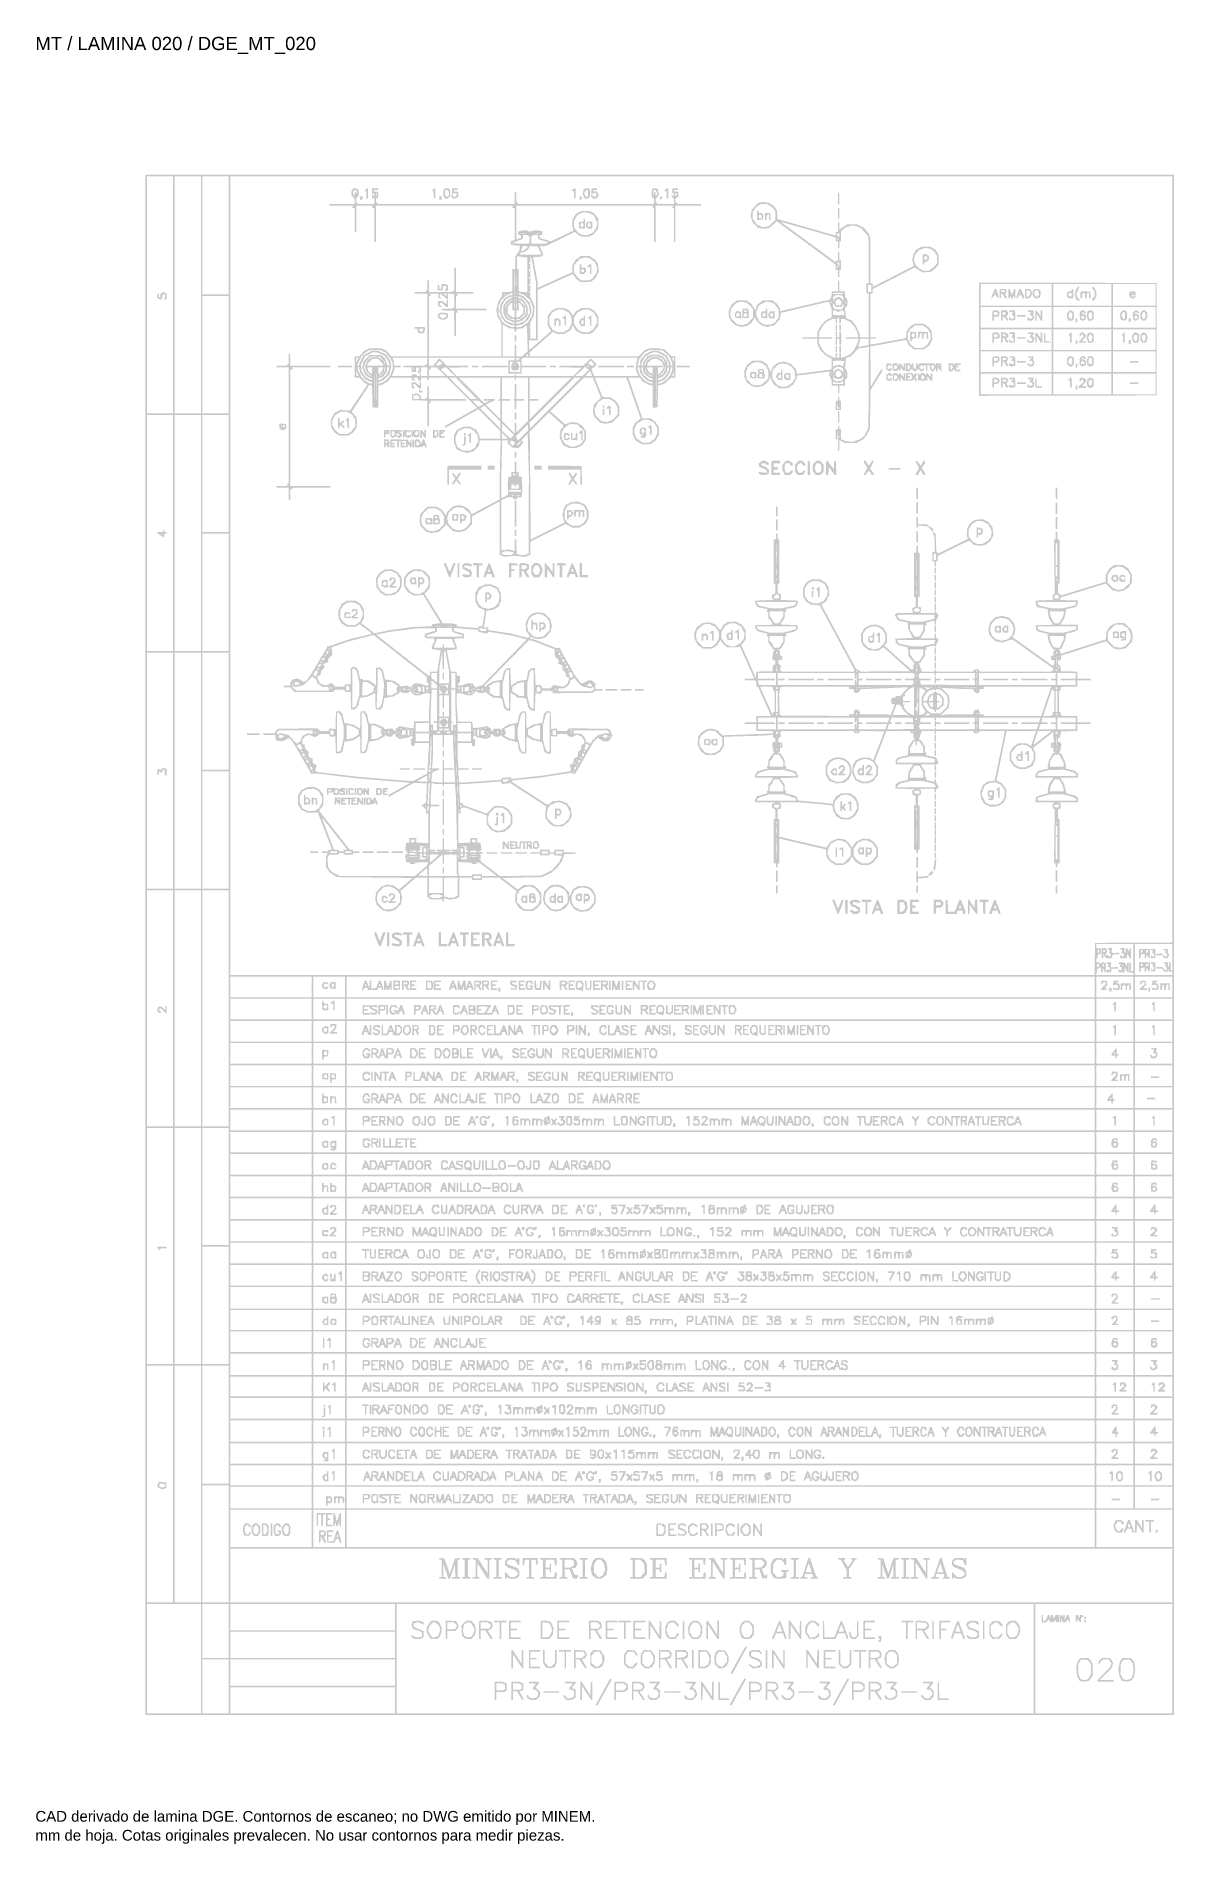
# Paper-space layout 'REF-DGE-020' of a CAD drawing. Header units: metres, sheet in millimetres. Extents: x 12 to 193, y 4 to 291.
import ezdxf

# ---------------------------------------------------------------- set-up
doc = ezdxf.new("R2010")
doc.units = ezdxf.units.M
doc.layers.add('DGE_DATOS', color=7, linetype='Continuous', lineweight=0)
doc.layers.add('DGE_RELLENO', color=7, linetype='Continuous', lineweight=0)
doc.styles.add('DGE_ARIAL', font='arial.ttf')

# ---------------------------------------------------------------- blocks, each defined once
blk = doc.blocks.new('R02_REF_DGE_MT_020')
at = {"layer": 'DGE_RELLENO'}
h = blk.add_hatch(color=7, dxfattribs=at)
h.paths.add_polyline_path([(29.4536, 147.095), (29.4536, 24.9349), (111.0218, 24.9349), (192.5901, 24.9349), (192.5901, 147.095), (192.5901, 269.255), (111.0218, 269.255), (29.4536, 269.255)], flags=0)
h.paths.add_polyline_path([(33.8525, 250.2147), (33.8525, 231.4256), (31.7787, 231.4256), (29.7049, 231.4256), (29.7049, 250.2147), (29.7049, 269.0037), (31.7787, 269.0037), (33.8525, 269.0037)], flags=0)
h.paths.add_polyline_path([(38.2514, 250.2147), (38.2514, 231.4256), (36.1776, 231.4256), (34.1038, 231.4256), (34.1038, 250.2147), (34.1038, 269.0037), (36.1776, 269.0037), (38.2514, 269.0037)], flags=0)
h.paths.add_polyline_path([(42.6503, 259.6406), (42.6503, 250.2775), (40.5765, 250.2775), (38.5027, 250.2775), (38.5027, 259.6406), (38.5027, 269.0037), (40.5765, 269.0037), (42.6503, 269.0037)], flags=0)
h.paths.add_polyline_path([(192.3387, 208.2391), (192.3387, 147.4744), (186.2116, 147.4418), (180.0846, 147.4092), (180.0506, 144.8642), (180.0166, 142.3192), (111.4591, 142.3192), (42.9016, 142.3192), (42.9016, 205.6614), (42.9016, 269.0037), (117.6202, 269.0037), (192.3387, 269.0037)], flags=0)
h.paths.add_polyline_path([(42.6503, 240.7259), (42.6503, 231.4256), (40.5765, 231.4256), (38.5027, 231.4256), (38.5027, 240.7259), (38.5027, 250.0261), (40.5765, 250.0261), (42.6503, 250.0261)], flags=0)
h.paths.add_polyline_path([(33.8525, 212.4481), (33.8525, 193.7219), (31.7787, 193.7219), (29.7049, 193.7219), (29.7049, 212.4481), (29.7049, 231.1743), (31.7787, 231.1743), (33.8525, 231.1743)], flags=0)
h.paths.add_polyline_path([(38.2514, 212.4481), (38.2514, 193.7219), (36.1776, 193.7219), (34.1038, 193.7219), (34.1038, 212.4481), (34.1038, 231.1743), (36.1776, 231.1743), (38.2514, 231.1743)], flags=0)
h.paths.add_polyline_path([(42.6503, 221.874), (42.6503, 212.5738), (40.5765, 212.5738), (38.5027, 212.5738), (38.5027, 221.874), (38.5027, 231.1743), (40.5765, 231.1743), (42.6503, 231.1743)], flags=0)
h.paths.add_polyline_path([(42.6503, 203.0222), (42.6503, 193.7219), (40.5765, 193.7219), (38.5027, 193.7219), (38.5027, 203.0222), (38.5027, 212.3224), (40.5765, 212.3224), (42.6503, 212.3224)], flags=0)
h.paths.add_polyline_path([(33.8525, 174.7444), (33.8525, 156.0182), (31.7787, 156.0182), (29.7049, 156.0182), (29.7049, 174.7444), (29.7049, 193.4706), (31.7787, 193.4706), (33.8525, 193.4706)], flags=0)
h.paths.add_polyline_path([(38.2514, 174.7444), (38.2514, 156.0182), (36.1776, 156.0182), (34.1038, 156.0182), (34.1038, 174.7444), (34.1038, 193.4706), (36.1776, 193.4706), (38.2514, 193.4706)], flags=0)
h.paths.add_polyline_path([(42.6503, 184.1703), (42.6503, 174.8701), (40.5765, 174.8701), (38.5027, 174.8701), (38.5027, 184.1703), (38.5027, 193.4706), (40.5765, 193.4706), (42.6503, 193.4706)], flags=0)
h.paths.add_polyline_path([(42.6503, 165.3185), (42.6503, 156.0182), (40.5765, 156.0182), (38.5027, 156.0182), (38.5027, 165.3185), (38.5027, 174.6187), (40.5765, 174.6187), (42.6503, 174.6187)], flags=0)
h.paths.add_polyline_path([(33.8525, 137.0407), (33.8525, 118.3145), (31.7787, 118.3145), (29.7049, 118.3145), (29.7049, 137.0407), (29.7049, 155.7669), (31.7787, 155.7669), (33.8525, 155.7669)], flags=0)
h.paths.add_polyline_path([(38.2514, 137.0407), (38.2514, 118.3145), (36.1776, 118.3145), (34.1038, 118.3145), (34.1038, 137.0407), (34.1038, 155.7669), (36.1776, 155.7669), (38.2514, 155.7669)], flags=0)
h.paths.add_polyline_path([(42.6503, 137.0407), (42.6503, 118.3145), (40.5765, 118.3145), (38.5027, 118.3145), (38.5027, 137.0407), (38.5027, 155.7669), (40.5765, 155.7669), (42.6503, 155.7669)], flags=0)
h.paths.add_polyline_path([(186.1802, 145.0841), (186.1802, 142.9476), (185.9917, 142.9476), (185.8032, 142.9476), (185.8032, 143.5686), (185.8032, 144.1895), (185.6775, 144.2672), (185.5518, 144.3449), (185.5518, 143.5206), (185.5518, 142.6962), (185.866, 142.6962), (186.1802, 142.6962), (186.1802, 142.5077), (186.1802, 142.3192), (183.212, 142.3192), (180.2438, 142.3192), (180.3196, 142.602), (180.3954, 142.8847), (180.3981, 143.0733), (180.4008, 143.2618), (180.714, 143.4071), (181.0272, 143.5523), (181.0272, 143.1945), (181.0272, 142.8367), (181.1529, 142.7591), (181.2786, 142.6814), (181.2888, 143.0973), (181.2991, 143.5131), (181.4777, 143.1047), (181.6564, 142.6962), (181.7087, 142.6962), (181.761, 142.6962), (181.7646, 143.4568), (181.7683, 144.2173), (181.5696, 144.2935), (181.371, 144.3697), (181.1421, 144.2268), (180.9132, 144.0838), (180.8371, 144.207), (180.761, 144.3301), (180.5171, 144.3301), (180.2731, 144.3301), (180.2731, 144.6443), (180.2731, 144.9585), (180.3988, 144.9585), (180.5245, 144.9585), (180.5245, 145.258), (180.5245, 145.5575), (180.7759, 145.6233), (181.0272, 145.689), (181.0272, 146.0809), (181.0272, 146.4729), (180.6502, 146.5483), (180.2731, 146.6237), (180.2731, 146.9222), (180.2731, 147.2207), (183.2267, 147.2207), (186.1802, 147.2207)], flags=0)
h.paths.add_polyline_path([(192.3387, 145.147), (192.3387, 143.0733), (192.213, 143.0733), (192.0873, 143.0733), (192.0873, 143.7017), (192.0873, 144.3301), (191.9616, 144.3301), (191.836, 144.3301), (191.834, 143.9216), (191.8321, 143.5131), (191.7112, 143.7017), (191.5903, 143.8902), (191.6588, 144.1101), (191.7272, 144.3301), (191.3103, 144.3261), (190.8933, 144.3221), (191.0929, 144.169), (191.2924, 144.0159), (191.2434, 143.8703), (191.1943, 143.7247), (191.3266, 143.6429), (191.4589, 143.5611), (191.4589, 143.3172), (191.4589, 143.0733), (191.3569, 143.0733), (191.2549, 143.0733), (190.9851, 143.3246), (190.7153, 143.576), (190.2702, 143.576), (189.825, 143.576), (189.825, 143.4503), (189.825, 143.3246), (190.2975, 143.3246), (190.77, 143.3246), (190.927, 143.0733), (191.084, 142.8219), (191.328, 142.8219), (191.5721, 142.8219), (191.7002, 143.0418), (191.8283, 143.2618), (191.8321, 143.0418), (191.836, 142.8219), (192.0873, 142.8219), (192.3387, 142.8219), (192.3387, 142.5705), (192.3387, 142.3192), (189.3851, 142.3192), (186.4316, 142.3192), (186.4316, 144.7699), (186.4316, 147.2207), (189.3851, 147.2207), (192.3387, 147.2207)], flags=0)
h.paths.add_polyline_path([(180.7759, 146.0193), (180.7759, 145.8382), (180.6502, 145.8382), (180.5245, 145.8382), (180.5245, 146.097), (180.5245, 146.3558), (180.6502, 146.2781), (180.7759, 146.2004)], flags=0)
h.paths.add_polyline_path([(180.713, 143.8273), (180.713, 143.6598), (180.5559, 143.6074), (180.3988, 143.555), (180.3988, 143.8273), (180.3988, 144.0996), (180.5559, 144.0473), (180.713, 143.9949)], flags=0)
h.paths.add_polyline_path([(181.53, 143.8902), (181.53, 143.7017), (181.4043, 143.7017), (181.2786, 143.7017), (181.2786, 143.8902), (181.2786, 144.0787), (181.4043, 144.0787), (181.53, 144.0787)], flags=0)
h.paths.add_polyline_path([(55.847, 140.434), (55.847, 138.8002), (49.3743, 138.8002), (42.9016, 138.8002), (42.9016, 140.434), (42.9016, 142.0678), (49.3743, 142.0678), (55.847, 142.0678)], flags=0)
h.paths.add_polyline_path([(61.1257, 140.434), (61.1257, 138.8002), (58.612, 138.8002), (56.0983, 138.8002), (56.0983, 140.434), (56.0983, 142.0678), (58.612, 142.0678), (61.1257, 142.0678)], flags=0)
h.paths.add_polyline_path([(180.0218, 140.434), (180.0218, 138.8002), (120.6994, 138.8002), (61.377, 138.8002), (61.377, 140.434), (61.377, 142.0678), (120.6994, 142.0678), (180.0218, 142.0678)], flags=0)
h.paths.add_polyline_path([(186.1802, 140.434), (186.1802, 138.8002), (183.2267, 138.8002), (180.2731, 138.8002), (180.2731, 140.434), (180.2731, 142.0678), (183.2267, 142.0678), (186.1802, 142.0678)], flags=0)
h.paths.add_polyline_path([(192.3387, 140.434), (192.3387, 138.8002), (189.3851, 138.8002), (186.4316, 138.8002), (186.4316, 140.434), (186.4316, 142.0678), (189.3851, 142.0678), (192.3387, 142.0678)], flags=0)
h.paths.add_polyline_path([(55.847, 136.915), (55.847, 135.2812), (49.3743, 135.2812), (42.9016, 135.2812), (42.9016, 136.915), (42.9016, 138.5488), (49.3743, 138.5488), (55.847, 138.5488)], flags=0)
h.paths.add_polyline_path([(61.1257, 136.915), (61.1257, 135.2812), (58.612, 135.2812), (56.0983, 135.2812), (56.0983, 136.915), (56.0983, 138.5488), (58.612, 138.5488), (61.1257, 138.5488)], flags=0)
h.paths.add_polyline_path([(180.0218, 136.915), (180.0218, 135.2812), (120.6994, 135.2812), (61.377, 135.2812), (61.377, 136.915), (61.377, 138.5488), (120.6994, 138.5488), (180.0218, 138.5488)], flags=0)
h.paths.add_polyline_path([(186.1802, 136.915), (186.1802, 135.2812), (183.2267, 135.2812), (180.2731, 135.2812), (180.2731, 136.915), (180.2731, 138.5488), (183.2267, 138.5488), (186.1802, 138.5488)], flags=0)
h.paths.add_polyline_path([(192.3387, 136.915), (192.3387, 135.2812), (189.3851, 135.2812), (186.4316, 135.2812), (186.4316, 136.915), (186.4316, 138.5488), (189.3851, 138.5488), (192.3387, 138.5488)], flags=0)
h.paths.add_polyline_path([(55.847, 133.396), (55.847, 131.7622), (49.3743, 131.7622), (42.9016, 131.7622), (42.9016, 133.396), (42.9016, 135.0298), (49.3743, 135.0298), (55.847, 135.0298)], flags=0)
h.paths.add_polyline_path([(61.1257, 133.396), (61.1257, 131.7622), (58.612, 131.7622), (56.0983, 131.7622), (56.0983, 133.396), (56.0983, 135.0298), (58.612, 135.0298), (61.1257, 135.0298)], flags=0)
h.paths.add_polyline_path([(180.0218, 133.396), (180.0218, 131.7622), (120.6994, 131.7622), (61.377, 131.7622), (61.377, 133.396), (61.377, 135.0298), (120.6994, 135.0298), (180.0218, 135.0298)], flags=0)
h.paths.add_polyline_path([(186.1802, 133.396), (186.1802, 131.7622), (183.2267, 131.7622), (180.2731, 131.7622), (180.2731, 133.396), (180.2731, 135.0298), (183.2267, 135.0298), (186.1802, 135.0298)], flags=0)
h.paths.add_polyline_path([(192.3387, 133.396), (192.3387, 131.7622), (189.3851, 131.7622), (186.4316, 131.7622), (186.4316, 133.396), (186.4316, 135.0298), (189.3851, 135.0298), (192.3387, 135.0298)], flags=0)
h.paths.add_polyline_path([(55.847, 129.877), (55.847, 128.2431), (49.3743, 128.2431), (42.9016, 128.2431), (42.9016, 129.877), (42.9016, 131.5108), (49.3743, 131.5108), (55.847, 131.5108)], flags=0)
h.paths.add_polyline_path([(61.1257, 129.877), (61.1257, 128.2431), (58.612, 128.2431), (56.0983, 128.2431), (56.0983, 129.877), (56.0983, 131.5108), (58.612, 131.5108), (61.1257, 131.5108)], flags=0)
h.paths.add_polyline_path([(180.0218, 129.877), (180.0218, 128.2431), (120.6994, 128.2431), (61.377, 128.2431), (61.377, 129.877), (61.377, 131.5108), (120.6994, 131.5108), (180.0218, 131.5108)], flags=0)
h.paths.add_polyline_path([(186.1802, 129.877), (186.1802, 128.2431), (183.2267, 128.2431), (180.2731, 128.2431), (180.2731, 129.877), (180.2731, 131.5108), (183.2267, 131.5108), (186.1802, 131.5108)], flags=0)
h.paths.add_polyline_path([(192.3387, 129.877), (192.3387, 128.2431), (189.3851, 128.2431), (186.4316, 128.2431), (186.4316, 129.877), (186.4316, 131.5108), (189.3851, 131.5108), (192.3387, 131.5108)], flags=0)
h.paths.add_polyline_path([(55.847, 126.358), (55.847, 124.7241), (49.3743, 124.7241), (42.9016, 124.7241), (42.9016, 126.358), (42.9016, 127.9918), (49.3743, 127.9918), (55.847, 127.9918)], flags=0)
h.paths.add_polyline_path([(61.1257, 126.358), (61.1257, 124.7241), (58.612, 124.7241), (56.0983, 124.7241), (56.0983, 126.358), (56.0983, 127.9918), (58.612, 127.9918), (61.1257, 127.9918)], flags=0)
h.paths.add_polyline_path([(180.0218, 126.358), (180.0218, 124.7241), (120.6994, 124.7241), (61.377, 124.7241), (61.377, 126.358), (61.377, 127.9918), (120.6994, 127.9918), (180.0218, 127.9918)], flags=0)
h.paths.add_polyline_path([(186.1802, 126.358), (186.1802, 124.7241), (183.2267, 124.7241), (180.2731, 124.7241), (180.2731, 126.358), (180.2731, 127.9918), (183.2267, 127.9918), (186.1802, 127.9918)], flags=0)
h.paths.add_polyline_path([(192.3387, 126.358), (192.3387, 124.7241), (189.3851, 124.7241), (186.4316, 124.7241), (186.4316, 126.358), (186.4316, 127.9918), (189.3851, 127.9918), (192.3387, 127.9918)], flags=0)
h.paths.add_polyline_path([(55.847, 122.8389), (55.847, 121.2051), (49.3743, 121.2051), (42.9016, 121.2051), (42.9016, 122.8389), (42.9016, 124.4728), (49.3743, 124.4728), (55.847, 124.4728)], flags=0)
h.paths.add_polyline_path([(61.1257, 122.8389), (61.1257, 121.2051), (58.612, 121.2051), (56.0983, 121.2051), (56.0983, 122.8389), (56.0983, 124.4728), (58.612, 124.4728), (61.1257, 124.4728)], flags=0)
h.paths.add_polyline_path([(180.0218, 122.8389), (180.0218, 121.2051), (120.6994, 121.2051), (61.377, 121.2051), (61.377, 122.8389), (61.377, 124.4728), (120.6994, 124.4728), (180.0218, 124.4728)], flags=0)
h.paths.add_polyline_path([(186.1802, 122.8389), (186.1802, 121.2051), (183.2267, 121.2051), (180.2731, 121.2051), (180.2731, 122.8389), (180.2731, 124.4728), (183.2267, 124.4728), (186.1802, 124.4728)], flags=0)
h.paths.add_polyline_path([(192.3387, 122.8389), (192.3387, 121.2051), (189.3851, 121.2051), (186.4316, 121.2051), (186.4316, 122.8389), (186.4316, 124.4728), (189.3851, 124.4728), (192.3387, 124.4728)], flags=0)
h.paths.add_polyline_path([(55.847, 119.3199), (55.847, 117.6861), (49.3743, 117.6861), (42.9016, 117.6861), (42.9016, 119.3199), (42.9016, 120.9538), (49.3743, 120.9538), (55.847, 120.9538)], flags=0)
h.paths.add_polyline_path([(61.1257, 119.3199), (61.1257, 117.6861), (58.612, 117.6861), (56.0983, 117.6861), (56.0983, 119.3199), (56.0983, 120.9538), (58.612, 120.9538), (61.1257, 120.9538)], flags=0)
h.paths.add_polyline_path([(180.0218, 119.3199), (180.0218, 117.6861), (120.6994, 117.6861), (61.377, 117.6861), (61.377, 119.3199), (61.377, 120.9538), (120.6994, 120.9538), (180.0218, 120.9538)], flags=0)
h.paths.add_polyline_path([(186.1802, 119.3199), (186.1802, 117.6861), (183.2267, 117.6861), (180.2731, 117.6861), (180.2731, 119.3199), (180.2731, 120.9538), (183.2267, 120.9538), (186.1802, 120.9538)], flags=0)
h.paths.add_polyline_path([(192.3387, 119.3199), (192.3387, 117.6861), (189.3851, 117.6861), (186.4316, 117.6861), (186.4316, 119.3199), (186.4316, 120.9538), (189.3851, 120.9538), (192.3387, 120.9538)], flags=0)
h.paths.add_polyline_path([(33.8525, 99.337), (33.8525, 80.6108), (31.7787, 80.6108), (29.7049, 80.6108), (29.7049, 99.337), (29.7049, 118.0631), (31.7787, 118.0631), (33.8525, 118.0631)], flags=0)
h.paths.add_polyline_path([(38.2514, 99.337), (38.2514, 80.6108), (36.1776, 80.6108), (34.1038, 80.6108), (34.1038, 99.337), (34.1038, 118.0631), (36.1776, 118.0631), (38.2514, 118.0631)], flags=0)
h.paths.add_polyline_path([(42.6503, 108.7629), (42.6503, 99.4626), (40.5765, 99.4626), (38.5027, 99.4626), (38.5027, 108.7629), (38.5027, 118.0631), (40.5765, 118.0631), (42.6503, 118.0631)], flags=0)
h.paths.add_polyline_path([(55.847, 115.8009), (55.847, 114.1671), (49.3743, 114.1671), (42.9016, 114.1671), (42.9016, 115.8009), (42.9016, 117.4347), (49.3743, 117.4347), (55.847, 117.4347)], flags=0)
h.paths.add_polyline_path([(61.1257, 115.8009), (61.1257, 114.1671), (58.612, 114.1671), (56.0983, 114.1671), (56.0983, 115.8009), (56.0983, 117.4347), (58.612, 117.4347), (61.1257, 117.4347)], flags=0)
h.paths.add_polyline_path([(180.0218, 115.8009), (180.0218, 114.1671), (120.6994, 114.1671), (61.377, 114.1671), (61.377, 115.8009), (61.377, 117.4347), (120.6994, 117.4347), (180.0218, 117.4347)], flags=0)
h.paths.add_polyline_path([(186.1802, 115.8009), (186.1802, 114.1671), (183.2267, 114.1671), (180.2731, 114.1671), (180.2731, 115.8009), (180.2731, 117.4347), (183.2267, 117.4347), (186.1802, 117.4347)], flags=0)
h.paths.add_polyline_path([(192.3387, 115.8009), (192.3387, 114.1671), (189.3851, 114.1671), (186.4316, 114.1671), (186.4316, 115.8009), (186.4316, 117.4347), (189.3851, 117.4347), (192.3387, 117.4347)], flags=0)
h.paths.add_polyline_path([(55.847, 112.2819), (55.847, 110.6481), (49.3743, 110.6481), (42.9016, 110.6481), (42.9016, 112.2819), (42.9016, 113.9157), (49.3743, 113.9157), (55.847, 113.9157)], flags=0)
h.paths.add_polyline_path([(61.1257, 112.2819), (61.1257, 110.6481), (58.612, 110.6481), (56.0983, 110.6481), (56.0983, 112.2819), (56.0983, 113.9157), (58.612, 113.9157), (61.1257, 113.9157)], flags=0)
h.paths.add_polyline_path([(180.0218, 112.2819), (180.0218, 110.6481), (120.6994, 110.6481), (61.377, 110.6481), (61.377, 112.2819), (61.377, 113.9157), (120.6994, 113.9157), (180.0218, 113.9157)], flags=0)
h.paths.add_polyline_path([(186.1802, 112.2819), (186.1802, 110.6481), (183.2267, 110.6481), (180.2731, 110.6481), (180.2731, 112.2819), (180.2731, 113.9157), (183.2267, 113.9157), (186.1802, 113.9157)], flags=0)
h.paths.add_polyline_path([(192.3387, 112.2819), (192.3387, 110.6481), (189.3851, 110.6481), (186.4316, 110.6481), (186.4316, 112.2819), (186.4316, 113.9157), (189.3851, 113.9157), (192.3387, 113.9157)], flags=0)
h.paths.add_polyline_path([(55.847, 108.7629), (55.847, 107.1291), (49.3743, 107.1291), (42.9016, 107.1291), (42.9016, 108.7629), (42.9016, 110.3967), (49.3743, 110.3967), (55.847, 110.3967)], flags=0)
h.paths.add_polyline_path([(61.1257, 108.7629), (61.1257, 107.1291), (58.612, 107.1291), (56.0983, 107.1291), (56.0983, 108.7629), (56.0983, 110.3967), (58.612, 110.3967), (61.1257, 110.3967)], flags=0)
h.paths.add_polyline_path([(180.0218, 108.7629), (180.0218, 107.1291), (120.6994, 107.1291), (61.377, 107.1291), (61.377, 108.7629), (61.377, 110.3967), (120.6994, 110.3967), (180.0218, 110.3967)], flags=0)
h.paths.add_polyline_path([(186.1802, 108.7629), (186.1802, 107.1291), (183.2267, 107.1291), (180.2731, 107.1291), (180.2731, 108.7629), (180.2731, 110.3967), (183.2267, 110.3967), (186.1802, 110.3967)], flags=0)
h.paths.add_polyline_path([(192.3387, 108.7629), (192.3387, 107.1291), (189.3851, 107.1291), (186.4316, 107.1291), (186.4316, 108.7629), (186.4316, 110.3967), (189.3851, 110.3967), (192.3387, 110.3967)], flags=0)
h.paths.add_polyline_path([(55.847, 105.2439), (55.847, 103.61), (49.3743, 103.61), (42.9016, 103.61), (42.9016, 105.2439), (42.9016, 106.8777), (49.3743, 106.8777), (55.847, 106.8777)], flags=0)
h.paths.add_polyline_path([(61.1257, 105.2439), (61.1257, 103.61), (58.612, 103.61), (56.0983, 103.61), (56.0983, 105.2439), (56.0983, 106.8777), (58.612, 106.8777), (61.1257, 106.8777)], flags=0)
h.paths.add_polyline_path([(180.0218, 105.2439), (180.0218, 103.61), (120.6994, 103.61), (61.377, 103.61), (61.377, 105.2439), (61.377, 106.8777), (120.6994, 106.8777), (180.0218, 106.8777)], flags=0)
h.paths.add_polyline_path([(186.1802, 105.2439), (186.1802, 103.61), (183.2267, 103.61), (180.2731, 103.61), (180.2731, 105.2439), (180.2731, 106.8777), (183.2267, 106.8777), (186.1802, 106.8777)], flags=0)
h.paths.add_polyline_path([(192.3387, 105.2439), (192.3387, 103.61), (189.3851, 103.61), (186.4316, 103.61), (186.4316, 105.2439), (186.4316, 106.8777), (189.3851, 106.8777), (192.3387, 106.8777)], flags=0)
h.paths.add_polyline_path([(55.847, 101.7249), (55.847, 100.091), (49.3743, 100.091), (42.9016, 100.091), (42.9016, 101.7249), (42.9016, 103.3587), (49.3743, 103.3587), (55.847, 103.3587)], flags=0)
h.paths.add_polyline_path([(61.1257, 101.7249), (61.1257, 100.091), (58.612, 100.091), (56.0983, 100.091), (56.0983, 101.7249), (56.0983, 103.3587), (58.612, 103.3587), (61.1257, 103.3587)], flags=0)
h.paths.add_polyline_path([(180.0218, 101.7249), (180.0218, 100.091), (120.6994, 100.091), (61.377, 100.091), (61.377, 101.7249), (61.377, 103.3587), (120.6994, 103.3587), (180.0218, 103.3587)], flags=0)
h.paths.add_polyline_path([(186.1802, 101.7249), (186.1802, 100.091), (183.2267, 100.091), (180.2731, 100.091), (180.2731, 101.7249), (180.2731, 103.3587), (183.2267, 103.3587), (186.1802, 103.3587)], flags=0)
h.paths.add_polyline_path([(192.3387, 101.7249), (192.3387, 100.091), (189.3851, 100.091), (186.4316, 100.091), (186.4316, 101.7249), (186.4316, 103.3587), (189.3851, 103.3587), (192.3387, 103.3587)], flags=0)
h.paths.add_polyline_path([(55.847, 98.2058), (55.847, 96.572), (49.3743, 96.572), (42.9016, 96.572), (42.9016, 98.2058), (42.9016, 99.8397), (49.3743, 99.8397), (55.847, 99.8397)], flags=0)
h.paths.add_polyline_path([(61.1257, 98.2058), (61.1257, 96.572), (58.612, 96.572), (56.0983, 96.572), (56.0983, 98.2058), (56.0983, 99.8397), (58.612, 99.8397), (61.1257, 99.8397)], flags=0)
h.paths.add_polyline_path([(180.0218, 98.2058), (180.0218, 96.572), (120.6994, 96.572), (61.377, 96.572), (61.377, 98.2058), (61.377, 99.8397), (120.6994, 99.8397), (180.0218, 99.8397)], flags=0)
h.paths.add_polyline_path([(186.1802, 98.2058), (186.1802, 96.572), (183.2267, 96.572), (180.2731, 96.572), (180.2731, 98.2058), (180.2731, 99.8397), (183.2267, 99.8397), (186.1802, 99.8397)], flags=0)
h.paths.add_polyline_path([(192.3387, 98.2058), (192.3387, 96.572), (189.3851, 96.572), (186.4316, 96.572), (186.4316, 98.2058), (186.4316, 99.8397), (189.3851, 99.8397), (192.3387, 99.8397)], flags=0)
h.paths.add_polyline_path([(42.6503, 89.911), (42.6503, 80.6108), (40.5765, 80.6108), (38.5027, 80.6108), (38.5027, 89.911), (38.5027, 99.2113), (40.5765, 99.2113), (42.6503, 99.2113)], flags=0)
h.paths.add_polyline_path([(55.847, 94.6868), (55.847, 93.053), (49.3743, 93.053), (42.9016, 93.053), (42.9016, 94.6868), (42.9016, 96.3207), (49.3743, 96.3207), (55.847, 96.3207)], flags=0)
h.paths.add_polyline_path([(61.1257, 94.6868), (61.1257, 93.053), (58.612, 93.053), (56.0983, 93.053), (56.0983, 94.6868), (56.0983, 96.3207), (58.612, 96.3207), (61.1257, 96.3207)], flags=0)
h.paths.add_polyline_path([(180.0218, 94.6868), (180.0218, 93.053), (120.6994, 93.053), (61.377, 93.053), (61.377, 94.6868), (61.377, 96.3207), (120.6994, 96.3207), (180.0218, 96.3207)], flags=0)
h.paths.add_polyline_path([(186.1802, 94.6868), (186.1802, 93.053), (183.2267, 93.053), (180.2731, 93.053), (180.2731, 94.6868), (180.2731, 96.3207), (183.2267, 96.3207), (186.1802, 96.3207)], flags=0)
h.paths.add_polyline_path([(192.3387, 94.6868), (192.3387, 93.053), (189.3851, 93.053), (186.4316, 93.053), (186.4316, 94.6868), (186.4316, 96.3207), (189.3851, 96.3207), (192.3387, 96.3207)], flags=0)
h.paths.add_polyline_path([(55.847, 91.105), (55.847, 89.4083), (49.3743, 89.4083), (42.9016, 89.4083), (42.9016, 91.105), (42.9016, 92.8016), (49.3743, 92.8016), (55.847, 92.8016)], flags=0)
h.paths.add_polyline_path([(61.1257, 91.105), (61.1257, 89.4083), (58.612, 89.4083), (56.0983, 89.4083), (56.0983, 91.105), (56.0983, 92.8016), (58.612, 92.8016), (61.1257, 92.8016)], flags=0)
h.paths.add_polyline_path([(180.0218, 91.105), (180.0218, 89.4083), (120.6994, 89.4083), (61.377, 89.4083), (61.377, 91.105), (61.377, 92.8016), (120.6994, 92.8016), (180.0218, 92.8016)], flags=0)
h.paths.add_polyline_path([(186.1802, 91.105), (186.1802, 89.4083), (183.2267, 89.4083), (180.2731, 89.4083), (180.2731, 91.105), (180.2731, 92.8016), (183.2267, 92.8016), (186.1802, 92.8016)], flags=0)
h.paths.add_polyline_path([(192.3387, 91.105), (192.3387, 89.4083), (189.3851, 89.4083), (186.4316, 89.4083), (186.4316, 91.105), (186.4316, 92.8016), (189.3851, 92.8016), (192.3387, 92.8016)], flags=0)
h.paths.add_polyline_path([(55.847, 87.586), (55.847, 86.015), (49.3743, 86.015), (42.9016, 86.015), (42.9016, 87.586), (42.9016, 89.1569), (49.3743, 89.1569), (55.847, 89.1569)], flags=0)
h.paths.add_polyline_path([(61.1257, 87.586), (61.1257, 86.015), (58.612, 86.015), (56.0983, 86.015), (56.0983, 87.586), (56.0983, 89.1569), (58.612, 89.1569), (61.1257, 89.1569)], flags=0)
h.paths.add_polyline_path([(180.0218, 87.586), (180.0218, 86.015), (120.6994, 86.015), (61.377, 86.015), (61.377, 87.586), (61.377, 89.1569), (120.6994, 89.1569), (180.0218, 89.1569)], flags=0)
h.paths.add_polyline_path([(186.1802, 87.586), (186.1802, 86.015), (183.2267, 86.015), (180.2731, 86.015), (180.2731, 87.586), (180.2731, 89.1569), (183.2267, 89.1569), (186.1802, 89.1569)], flags=0)
h.paths.add_polyline_path([(192.3387, 87.586), (192.3387, 86.015), (189.3851, 86.015), (186.4316, 86.015), (186.4316, 87.586), (186.4316, 89.1569), (189.3851, 89.1569), (192.3387, 89.1569)], flags=0)
h.paths.add_polyline_path([(55.847, 84.1298), (55.847, 82.496), (49.3743, 82.496), (42.9016, 82.496), (42.9016, 84.1298), (42.9016, 85.7636), (49.3743, 85.7636), (55.847, 85.7636)], flags=0)
h.paths.add_polyline_path([(61.1257, 84.1298), (61.1257, 82.496), (58.612, 82.496), (56.0983, 82.496), (56.0983, 84.1298), (56.0983, 85.7636), (58.612, 85.7636), (61.1257, 85.7636)], flags=0)
h.paths.add_polyline_path([(180.0218, 84.1298), (180.0218, 82.496), (120.6994, 82.496), (61.377, 82.496), (61.377, 84.1298), (61.377, 85.7636), (120.6994, 85.7636), (180.0218, 85.7636)], flags=0)
h.paths.add_polyline_path([(186.1802, 84.1298), (186.1802, 82.496), (183.2267, 82.496), (180.2731, 82.496), (180.2731, 84.1298), (180.2731, 85.7636), (183.2267, 85.7636), (186.1802, 85.7636)], flags=0)
h.paths.add_polyline_path([(192.3387, 84.1298), (192.3387, 82.496), (189.3851, 82.496), (186.4316, 82.496), (186.4316, 84.1298), (186.4316, 85.7636), (189.3851, 85.7636), (192.3387, 85.7636)], flags=0)
h.paths.add_polyline_path([(55.847, 80.5479), (55.847, 78.8513), (49.3743, 78.8513), (42.9016, 78.8513), (42.9016, 80.5479), (42.9016, 82.2446), (49.3743, 82.2446), (55.847, 82.2446)], flags=0)
h.paths.add_polyline_path([(61.1257, 80.5479), (61.1257, 78.8513), (58.612, 78.8513), (56.0983, 78.8513), (56.0983, 80.5479), (56.0983, 82.2446), (58.612, 82.2446), (61.1257, 82.2446)], flags=0)
h.paths.add_polyline_path([(180.0218, 80.5479), (180.0218, 78.8513), (120.6994, 78.8513), (61.377, 78.8513), (61.377, 80.5479), (61.377, 82.2446), (120.6994, 82.2446), (180.0218, 82.2446)], flags=0)
h.paths.add_polyline_path([(186.1802, 80.5479), (186.1802, 78.8513), (183.2267, 78.8513), (180.2731, 78.8513), (180.2731, 80.5479), (180.2731, 82.2446), (183.2267, 82.2446), (186.1802, 82.2446)], flags=0)
h.paths.add_polyline_path([(192.3387, 80.5479), (192.3387, 78.8513), (189.3851, 78.8513), (186.4316, 78.8513), (186.4316, 80.5479), (186.4316, 82.2446), (189.3851, 82.2446), (192.3387, 82.2446)], flags=0)
h.paths.add_polyline_path([(33.8525, 61.5704), (33.8525, 42.7814), (31.7787, 42.7814), (29.7049, 42.7814), (29.7049, 61.5704), (29.7049, 80.3594), (31.7787, 80.3594), (33.8525, 80.3594)], flags=0)
h.paths.add_polyline_path([(38.2514, 61.5704), (38.2514, 42.7814), (36.1776, 42.7814), (34.1038, 42.7814), (34.1038, 61.5704), (34.1038, 80.3594), (36.1776, 80.3594), (38.2514, 80.3594)], flags=0)
h.paths.add_polyline_path([(42.6503, 70.9963), (42.6503, 61.6332), (40.5765, 61.6332), (38.5027, 61.6332), (38.5027, 70.9963), (38.5027, 80.3594), (40.5765, 80.3594), (42.6503, 80.3594)], flags=0)
h.paths.add_polyline_path([(55.847, 77.0289), (55.847, 75.4579), (49.3743, 75.4579), (42.9016, 75.4579), (42.9016, 77.0289), (42.9016, 78.5999), (49.3743, 78.5999), (55.847, 78.5999)], flags=0)
h.paths.add_polyline_path([(61.1257, 77.0289), (61.1257, 75.4579), (58.612, 75.4579), (56.0983, 75.4579), (56.0983, 77.0289), (56.0983, 78.5999), (58.612, 78.5999), (61.1257, 78.5999)], flags=0)
h.paths.add_polyline_path([(180.0218, 77.0289), (180.0218, 75.4579), (120.6994, 75.4579), (61.377, 75.4579), (61.377, 77.0289), (61.377, 78.5999), (120.6994, 78.5999), (180.0218, 78.5999)], flags=0)
h.paths.add_polyline_path([(186.1802, 77.0289), (186.1802, 75.4579), (183.2267, 75.4579), (180.2731, 75.4579), (180.2731, 77.0289), (180.2731, 78.5999), (183.2267, 78.5999), (186.1802, 78.5999)], flags=0)
h.paths.add_polyline_path([(192.3387, 77.0289), (192.3387, 75.4579), (189.3851, 75.4579), (186.4316, 75.4579), (186.4316, 77.0289), (186.4316, 78.5999), (189.3851, 78.5999), (192.3387, 78.5999)], flags=0)
h.paths.add_polyline_path([(55.847, 73.5727), (55.847, 71.9389), (49.3743, 71.9389), (42.9016, 71.9389), (42.9016, 73.5727), (42.9016, 75.2066), (49.3743, 75.2066), (55.847, 75.2066)], flags=0)
h.paths.add_polyline_path([(61.1257, 73.5727), (61.1257, 71.9389), (58.612, 71.9389), (56.0983, 71.9389), (56.0983, 73.5727), (56.0983, 75.2066), (58.612, 75.2066), (61.1257, 75.2066)], flags=0)
h.paths.add_polyline_path([(180.0218, 73.5727), (180.0218, 71.9389), (120.6994, 71.9389), (61.377, 71.9389), (61.377, 73.5727), (61.377, 75.2066), (120.6994, 75.2066), (180.0218, 75.2066)], flags=0)
h.paths.add_polyline_path([(186.1802, 73.5727), (186.1802, 71.9389), (183.2267, 71.9389), (180.2731, 71.9389), (180.2731, 73.5727), (180.2731, 75.2066), (183.2267, 75.2066), (186.1802, 75.2066)], flags=0)
h.paths.add_polyline_path([(192.3387, 73.5727), (192.3387, 71.9389), (189.3851, 71.9389), (186.4316, 71.9389), (186.4316, 73.5727), (186.4316, 75.2066), (189.3851, 75.2066), (192.3387, 75.2066)], flags=0)
h.paths.add_polyline_path([(55.847, 69.9909), (55.847, 68.2942), (49.3743, 68.2942), (42.9016, 68.2942), (42.9016, 69.9909), (42.9016, 71.6876), (49.3743, 71.6876), (55.847, 71.6876)], flags=0)
h.paths.add_polyline_path([(61.1257, 69.9909), (61.1257, 68.2942), (58.612, 68.2942), (56.0983, 68.2942), (56.0983, 69.9909), (56.0983, 71.6876), (58.612, 71.6876), (61.1257, 71.6876)], flags=0)
h.paths.add_polyline_path([(180.0218, 69.9909), (180.0218, 68.2942), (120.6994, 68.2942), (61.377, 68.2942), (61.377, 69.9909), (61.377, 71.6876), (120.6994, 71.6876), (180.0218, 71.6876)], flags=0)
h.paths.add_polyline_path([(186.1802, 69.9909), (186.1802, 68.2942), (183.2267, 68.2942), (180.2731, 68.2942), (180.2731, 69.9909), (180.2731, 71.6876), (183.2267, 71.6876), (186.1802, 71.6876)], flags=0)
h.paths.add_polyline_path([(192.3387, 69.9909), (192.3387, 68.2942), (189.3851, 68.2942), (186.4316, 68.2942), (186.4316, 69.9909), (186.4316, 71.6876), (189.3851, 71.6876), (192.3387, 71.6876)], flags=0)
h.paths.add_polyline_path([(55.847, 66.409), (55.847, 64.7752), (49.3743, 64.7752), (42.9016, 64.7752), (42.9016, 66.409), (42.9016, 68.0429), (49.3743, 68.0429), (55.847, 68.0429)], flags=0)
h.paths.add_polyline_path([(61.1257, 66.409), (61.1257, 64.7752), (58.612, 64.7752), (56.0983, 64.7752), (56.0983, 66.409), (56.0983, 68.0429), (58.612, 68.0429), (61.1257, 68.0429)], flags=0)
h.paths.add_polyline_path([(180.0218, 66.409), (180.0218, 64.7752), (120.6994, 64.7752), (61.377, 64.7752), (61.377, 66.409), (61.377, 68.0429), (120.6994, 68.0429), (180.0218, 68.0429)], flags=0)
h.paths.add_polyline_path([(186.1802, 66.409), (186.1802, 64.7752), (183.2267, 64.7752), (180.2731, 64.7752), (180.2731, 66.409), (180.2731, 68.0429), (183.2267, 68.0429), (186.1802, 68.0429)], flags=0)
h.paths.add_polyline_path([(192.3387, 66.409), (192.3387, 64.7752), (189.3851, 64.7752), (186.4316, 64.7752), (186.4316, 66.409), (186.4316, 68.0429), (189.3851, 68.0429), (192.3387, 68.0429)], flags=0)
h.paths.add_polyline_path([(55.847, 62.9529), (55.847, 61.3819), (49.3743, 61.3819), (42.9016, 61.3819), (42.9016, 62.9529), (42.9016, 64.5239), (49.3743, 64.5239), (55.847, 64.5239)], flags=0)
h.paths.add_polyline_path([(61.1257, 62.9529), (61.1257, 61.3819), (58.612, 61.3819), (56.0983, 61.3819), (56.0983, 62.9529), (56.0983, 64.5239), (58.612, 64.5239), (61.1257, 64.5239)], flags=0)
h.paths.add_polyline_path([(180.0218, 62.9529), (180.0218, 61.3819), (120.6994, 61.3819), (61.377, 61.3819), (61.377, 62.9529), (61.377, 64.5239), (120.6994, 64.5239), (180.0218, 64.5239)], flags=0)
h.paths.add_polyline_path([(186.1802, 62.9529), (186.1802, 61.3819), (183.2267, 61.3819), (180.2731, 61.3819), (180.2731, 62.9529), (180.2731, 64.5239), (183.2267, 64.5239), (186.1802, 64.5239)], flags=0)
h.paths.add_polyline_path([(192.3387, 62.9529), (192.3387, 61.3819), (189.3851, 61.3819), (186.4316, 61.3819), (186.4316, 62.9529), (186.4316, 64.5239), (189.3851, 64.5239), (192.3387, 64.5239)], flags=0)
h.paths.add_polyline_path([(42.6503, 52.0816), (42.6503, 42.7814), (40.5765, 42.7814), (38.5027, 42.7814), (38.5027, 52.0816), (38.5027, 61.3819), (40.5765, 61.3819), (42.6503, 61.3819)], flags=0)
h.paths.add_polyline_path([(55.847, 59.4339), (55.847, 57.7372), (49.3743, 57.7372), (42.9016, 57.7372), (42.9016, 59.4339), (42.9016, 61.1305), (49.3743, 61.1305), (55.847, 61.1305)], flags=0)
h.paths.add_polyline_path([(61.1257, 59.4339), (61.1257, 57.7372), (58.612, 57.7372), (56.0983, 57.7372), (56.0983, 59.4339), (56.0983, 61.1305), (58.612, 61.1305), (61.1257, 61.1305)], flags=0)
h.paths.add_polyline_path([(180.0218, 59.4339), (180.0218, 57.7372), (120.6994, 57.7372), (61.377, 57.7372), (61.377, 59.4339), (61.377, 61.1305), (120.6994, 61.1305), (180.0218, 61.1305)], flags=0)
h.paths.add_polyline_path([(186.1802, 59.4339), (186.1802, 57.7372), (183.2267, 57.7372), (180.2731, 57.7372), (180.2731, 59.4339), (180.2731, 61.1305), (183.2267, 61.1305), (186.1802, 61.1305)], flags=0)
h.paths.add_polyline_path([(192.3387, 59.4339), (192.3387, 57.7372), (189.3851, 57.7372), (186.4316, 57.7372), (186.4316, 59.4339), (186.4316, 61.1305), (189.3851, 61.1305), (192.3387, 61.1305)], flags=0)
h.paths.add_polyline_path([(55.847, 54.5324), (55.847, 51.5789), (49.3743, 51.5789), (42.9016, 51.5789), (42.9016, 54.5324), (42.9016, 57.4858), (49.3743, 57.4858), (55.847, 57.4858)], flags=0)
h.paths.add_polyline_path([(61.1257, 54.5324), (61.1257, 51.5789), (58.612, 51.5789), (56.0983, 51.5789), (56.0983, 54.5324), (56.0983, 57.4858), (58.612, 57.4858), (61.1257, 57.4858)], flags=0)
h.paths.add_polyline_path([(180.0218, 54.5324), (180.0218, 51.5789), (120.6994, 51.5789), (61.377, 51.5789), (61.377, 54.5324), (61.377, 57.4858), (120.6994, 57.4858), (180.0218, 57.4858)], flags=0)
h.paths.add_polyline_path([(192.3387, 54.5324), (192.3387, 51.5789), (186.3059, 51.5789), (180.2731, 51.5789), (180.2731, 54.5324), (180.2731, 57.4858), (186.3059, 57.4858), (192.3387, 57.4858)], flags=0)
h.paths.add_polyline_path([(192.3387, 47.0545), (192.3387, 42.7814), (117.6202, 42.7814), (42.9016, 42.7814), (42.9016, 47.0545), (42.9016, 51.3276), (117.6202, 51.3276), (192.3387, 51.3276)], flags=0)
h.paths.add_polyline_path([(38.2514, 33.8582), (38.2514, 25.1863), (33.9781, 25.1863), (29.7049, 25.1863), (29.7049, 33.8582), (29.7049, 42.53), (33.9781, 42.53), (38.2514, 42.53)], flags=0)
h.paths.add_polyline_path([(42.6503, 38.2569), (42.6503, 33.9838), (40.5765, 33.9838), (38.5027, 33.9838), (38.5027, 38.2569), (38.5027, 42.53), (40.5765, 42.53), (42.6503, 42.53)], flags=0)
h.paths.add_polyline_path([(69.0437, 40.4563), (69.0437, 38.3826), (55.9727, 38.3826), (42.9016, 38.3826), (42.9016, 40.4563), (42.9016, 42.53), (55.9727, 42.53), (69.0437, 42.53)], flags=0)
h.paths.add_polyline_path([(170.3442, 33.8582), (170.3442, 25.1863), (119.8196, 25.1863), (69.2951, 25.1863), (69.2951, 33.8582), (69.2951, 42.53), (119.8196, 42.53), (170.3442, 42.53)], flags=0)
h.paths.add_polyline_path([(192.3387, 33.8582), (192.3387, 25.1863), (181.4671, 25.1863), (170.5955, 25.1863), (170.5955, 33.8582), (170.5955, 42.53), (181.4671, 42.53), (192.3387, 42.53)], flags=0)
h.paths.add_polyline_path([(69.0437, 36.0575), (69.0437, 33.9838), (55.9727, 33.9838), (42.9016, 33.9838), (42.9016, 36.0575), (42.9016, 38.1313), (55.9727, 38.1313), (69.0437, 38.1313)], flags=0)
h.paths.add_polyline_path([(42.6503, 29.4594), (42.6503, 25.1863), (40.5765, 25.1863), (38.5027, 25.1863), (38.5027, 29.4594), (38.5027, 33.7325), (40.5765, 33.7325), (42.6503, 33.7325)], flags=0)
h.paths.add_polyline_path([(69.0437, 31.6588), (69.0437, 29.5851), (55.9727, 29.5851), (42.9016, 29.5851), (42.9016, 31.6588), (42.9016, 33.7325), (55.9727, 33.7325), (69.0437, 33.7325)], flags=0)
h.paths.add_polyline_path([(69.0437, 27.26), (69.0437, 25.1863), (55.9727, 25.1863), (42.9016, 25.1863), (42.9016, 27.26), (42.9016, 29.3337), (55.9727, 29.3337), (69.0437, 29.3337)], flags=0)
h.paths.add_polyline_path([(32.0615, 250.5188), (31.8415, 250.3907), (31.8415, 250.0753), (31.8415, 249.76), (31.7159, 249.8376), (31.5902, 249.9153), (31.5902, 250.1592), (31.5902, 250.4032), (31.4645, 250.4032), (31.3388, 250.4032), (31.3388, 250.0396), (31.3388, 249.676), (31.5376, 249.5997), (31.7364, 249.5234), (31.9063, 249.5234), (32.0762, 249.5234), (32.116, 249.868), (32.1557, 250.2125), (32.392, 250.2574), (32.6282, 250.3022), (32.5438, 249.8519), (32.4593, 249.4015), (32.6531, 249.4759), (32.847, 249.5503), (32.847, 249.9723), (32.847, 250.3943), (32.6039, 250.5244), (32.3608, 250.6545), (32.3211, 250.6507), (32.2814, 250.6469)], flags=0)
h.paths.add_polyline_path([(62.2612, 266.8754), (62.1311, 266.6323), (62.1311, 266.3268), (62.1311, 266.0213), (62.3825, 265.7017), (62.6339, 265.3822), (62.6339, 264.9936), (62.6339, 264.6049), (60.6229, 264.6049), (58.612, 264.6049), (58.612, 264.4792), (58.612, 264.3536), (60.4933, 264.3536), (62.3746, 264.3536), (62.3023, 264.165), (62.2299, 263.9765), (62.4319, 263.9765), (62.6339, 263.9765), (62.6339, 262.0913), (62.6339, 260.2061), (62.7595, 260.2061), (62.8852, 260.2061), (62.8852, 262.2799), (62.8852, 264.3536), (64.201, 264.3536), (65.5167, 264.3536), (65.4443, 264.165), (65.372, 263.9765), (65.574, 263.9765), (65.7759, 263.9765), (65.7759, 261.2744), (65.7759, 258.5723), (65.9016, 258.5723), (66.0273, 258.5723), (66.0273, 261.4629), (66.0273, 264.3536), (76.8949, 264.3536), (87.7626, 264.3536), (87.6902, 264.165), (87.6179, 263.9765), (87.8199, 263.9765), (88.0218, 263.9765), (88.0218, 261.4598), (88.0218, 258.9431), (87.6989, 258.8204), (87.376, 258.6976), (87.4161, 258.415), (87.4562, 258.1324), (88.1475, 258.0696), (88.8388, 258.0068), (88.8128, 257.6444), (88.7868, 257.282), (88.4672, 256.8207), (88.1475, 256.3594), (88.1475, 255.3293), (88.1475, 254.2992), (87.8961, 254.2992), (87.6448, 254.2992), (87.6448, 252.5532), (87.6448, 250.8071), (87.446, 250.7308), (87.2472, 250.6545), (86.629, 250.6545), (86.0109, 250.6545), (86.0109, 250.3459), (86.0109, 250.0373), (85.7043, 249.5855), (85.3977, 249.1337), (85.2572, 248.4569), (85.1167, 247.7802), (85.2009, 247.3008), (85.285, 246.8213), (85.5851, 246.2714), (85.8852, 245.7214), (85.8852, 243.098), (85.8852, 240.4745), (80.1666, 240.4745), (74.4481, 240.4745), (74.4481, 245.2503), (74.4481, 250.0261), (74.5872, 250.0261), (74.7263, 250.0261), (74.654, 250.2147), (74.5816, 250.4032), (75.2425, 250.4032), (75.9033, 250.4032), (75.8984, 250.0576), (75.8934, 249.7119), (76.2076, 249.6768), (76.5218, 249.6417), (76.2997, 249.818), (76.0776, 249.9942), (76.1553, 250.1967), (76.233, 250.3992), (76.7674, 249.9613), (77.3018, 249.5234), (77.3831, 249.5234), (77.4645, 249.5234), (77.4645, 249.9709), (77.4645, 250.4184), (77.9358, 250.3793), (78.4071, 250.3403), (78.4432, 249.2565), (78.4792, 248.1727), (78.1918, 248.0957), (77.9043, 248.0187), (77.1817, 248.017), (76.459, 248.0153), (76.459, 247.8896), (76.459, 247.7639), (76.8046, 247.7393), (77.1502, 247.7146), (77.7787, 247.7078), (78.4071, 247.7011), (78.4416, 245.6533), (78.4762, 243.6056), (78.5987, 243.6813), (78.7213, 243.757), (78.7213, 245.572), (78.7213, 247.3869), (78.8604, 247.3869), (78.9995, 247.3869), (78.9272, 247.5754), (78.8549, 247.7639), (81.2463, 247.7639), (83.6378, 247.7639), (83.5601, 247.8896), (83.4824, 248.0153), (81.1018, 248.0153), (78.7213, 248.0153), (78.7213, 249.0207), (78.7213, 250.0261), (78.8604, 250.0261), (78.9995, 250.0261), (78.9272, 250.2147), (78.8549, 250.4032), (80.1706, 250.4032), (81.4863, 250.4032), (81.4863, 250.5289), (81.4863, 250.6545), (80.1038, 250.6545), (78.7213, 250.6545), (78.7213, 252.6026), (78.7213, 254.5506), (78.5956, 254.5506), (78.4699, 254.5506), (78.4699, 252.658), (78.4699, 250.7654), (78.3529, 250.8377), (78.2359, 250.91), (78.157, 250.7823), (78.078, 250.6545), (76.263, 250.6545), (74.4481, 250.6545), (74.4481, 251.5971), (74.4481, 252.5397), (74.3224, 252.5397), (74.1967, 252.5397), (74.1967, 251.7681), (74.1967, 250.9964), (73.9768, 250.8295), (73.7568, 250.6625), (72.9713, 250.6585), (72.1858, 250.6545), (72.1858, 250.5289), (72.1858, 250.4032), (73.1912, 250.4032), (74.1967, 250.4032), (74.1967, 245.4389), (74.1967, 240.4745), (71.3374, 240.4759), (68.4781, 240.4772), (68.0382, 240.9333), (67.5983, 241.3894), (67.1939, 241.5604), (66.7895, 241.7313), (65.8932, 241.7313), (64.997, 241.7313), (64.5703, 241.5289), (64.1436, 241.3264), (63.7696, 240.9005), (63.3956, 240.4745), (63.0148, 240.4745), (62.6339, 240.4745), (62.6339, 238.7779), (62.6339, 237.0812), (63.0194, 237.0812), (63.4048, 237.0812), (63.8049, 236.6621), (64.2049, 236.2429), (64.439, 236.115), (64.6732, 235.9871), (63.2896, 233.9173), (61.9061, 231.8476), (61.1557, 231.9019), (60.4052, 231.9561), (59.9442, 231.7374), (59.4832, 231.5186), (59.1582, 230.964), (58.8331, 230.4094), (58.8878, 229.7499), (58.9425, 229.0905), (59.2235, 228.7104), (59.5046, 228.3303), (59.9067, 228.0921), (60.3087, 227.8539), (60.9507, 227.8626), (61.5927, 227.8714), (61.9812, 228.1008), (62.3697, 228.3303), (62.6412, 228.6976), (62.9128, 229.0648), (62.9773, 229.546), (63.0419, 230.0273), (62.9595, 230.4661), (62.8772, 230.9049), (62.5255, 231.2814), (62.1739, 231.6579), (63.4794, 233.6469), (64.7849, 235.6359), (64.8798, 235.7981), (64.9747, 235.9603), (65.1833, 235.8802), (65.392, 235.8002), (65.4268, 234.0842), (65.4617, 232.3682), (65.933, 232.3292), (66.4044, 232.2902), (66.4044, 234.0549), (66.4044, 235.8196), (66.75, 235.905), (67.0956, 235.9903), (67.5668, 236.2859), (68.038, 236.5815), (68.194, 236.8313), (68.3501, 237.0812), (70.0165, 237.0812), (71.683, 237.0812), (71.683, 236.9061), (71.683, 236.7311), (71.8895, 236.6518), (72.0961, 236.5726), (72.1588, 236.6353), (72.2216, 236.6981), (72.0626, 236.8896), (71.9036, 237.0812), (72.2322, 237.0812), (72.5607, 237.0812), (72.7177, 236.8298), (72.8746, 236.5785), (73.0329, 236.5785), (73.1912, 236.5785), (73.1912, 236.8298), (73.1912, 237.0812), (73.694, 237.0812), (74.1967, 237.0812), (74.1967, 236.8927), (74.1967, 236.7042), (74.3224, 236.7042), (74.4481, 236.7042), (74.4481, 236.8927), (74.4481, 237.0812), (75.8632, 237.0812), (77.2784, 237.0812), (79.6593, 234.6979), (82.0402, 232.3146), (81.9832, 232.2661), (81.9262, 232.2176), (79.5382, 230.8708), (77.1502, 229.524), (77.0329, 229.4086), (76.9156, 229.2933), (76.9933, 229.2157), (77.0709, 229.138), (79.6705, 230.611), (82.2701, 232.0839), (84.0148, 230.3426), (85.7595, 228.6012), (85.7595, 228.0026), (85.7595, 227.4039), (84.1257, 227.4039), (82.4918, 227.4039), (82.4918, 227.5528), (82.4918, 227.7016), (82.2272, 228.2482), (81.9625, 228.7948), (81.4781, 229.0419), (80.9936, 229.2891), (80.418, 229.2891), (79.8424, 229.2891), (79.3473, 229.0365), (78.8521, 228.7839), (78.6383, 228.3767), (78.4244, 227.9695), (78.4157, 227.3377), (78.4071, 226.7059), (78.6402, 226.1883), (78.8733, 225.6707), (79.3314, 225.4782), (79.7896, 225.2856), (80.1399, 225.2101), (80.4903, 225.1345), (81.0166, 225.2763), (81.543, 225.418), (81.9392, 225.8381), (82.3354, 226.2581), (82.4193, 226.7053), (82.5032, 227.1526), (84.1515, 227.1526), (85.7998, 227.1526), (85.7168, 223.9274), (85.6338, 220.7022), (85.6338, 219.2379), (85.6338, 217.7737), (83.529, 216.6505), (81.4242, 215.5272), (81.296, 215.4922), (81.1677, 215.4572), (80.9483, 215.8286), (80.7289, 216.2), (80.3221, 216.4471), (79.9153, 216.6941), (79.5173, 216.7782), (79.1194, 216.8622), (78.6236, 216.7287), (78.1279, 216.5953), (77.7019, 216.1599), (77.2759, 215.7246), (77.2057, 215.4374), (77.1355, 215.1502), (76.8384, 215.5999), (76.5414, 216.0495), (76.1356, 216.3155), (75.7297, 216.5815), (75.3088, 216.6111), (74.888, 216.6407), (74.539, 216.6181), (74.1901, 216.5955), (73.6375, 216.0429), (73.0848, 215.4903), (72.9998, 214.9234), (72.9148, 214.3565), (73.003, 213.9551), (73.0911, 213.5536), (73.5683, 213.0765), (74.0454, 212.5994), (74.4469, 212.5112), (74.8483, 212.423), (75.4152, 212.5081), (75.9822, 212.5931), (76.5242, 213.1351), (77.0663, 213.6772), (77.1226, 213.9738), (77.1789, 214.2705), (77.196, 214.0025), (77.2131, 213.7345), (77.7203, 213.2273), (78.2275, 212.72), (78.7116, 212.6383), (79.1957, 212.5565), (79.7192, 212.6974), (80.2427, 212.8384), (80.7388, 213.3345), (81.2349, 213.8306), (81.2536, 214.239), (81.2722, 214.6475), (81.285, 214.8805), (81.2978, 215.1136), (83.3716, 216.2305), (85.4453, 217.3475), (85.5396, 217.3485), (85.6338, 217.3496), (85.6338, 213.1546), (85.6338, 208.9596), (86.0032, 208.8066), (86.3726, 208.6536), (87.103, 208.7227), (87.8333, 208.7919), (87.959, 208.8089), (88.0847, 208.8258), (88.8514, 208.7358), (89.6182, 208.6459), (90.0768, 208.7972), (90.5355, 208.9486), (90.5355, 210.0066), (90.5355, 211.0645), (93.3318, 212.4638), (96.1281, 213.863), (96.6182, 213.5809), (97.1083, 213.2989), (97.7214, 213.2989), (98.3345, 213.2989), (98.8304, 213.627), (99.3263, 213.9552), (99.5328, 214.3546), (99.7393, 214.7539), (99.7393, 215.3371), (99.7393, 215.9203), (99.4828, 216.4231), (99.2263, 216.926), (98.7124, 217.1577), (98.1986, 217.3893), (97.6526, 217.3811), (97.1066, 217.3728), (96.6108, 217.1199), (96.1151, 216.867), (95.9483, 216.5113), (95.7816, 216.1556), (95.6854, 215.7472), (95.5893, 215.3387), (95.6872, 214.9303), (95.7852, 214.5218), (95.8736, 214.308), (95.962, 214.0942), (93.3127, 212.7684), (90.6634, 211.4427), (90.6197, 211.4427), (90.576, 211.4427), (90.4994, 219.9743), (90.4228, 228.5059), (91.9493, 230.0181), (93.4759, 231.5302), (94.6136, 230.5082), (95.7513, 229.4862), (95.71, 229.3563), (95.6687, 229.2263), (95.4862, 229.0236), (95.3037, 228.8209), (95.2284, 228.1857), (95.1532, 227.5505), (95.4341, 226.9703), (95.715, 226.3901), (96.1995, 226.1429), (96.6839, 225.8958), (97.2231, 225.8985), (97.7623, 225.9013), (98.277, 226.135), (98.7917, 226.3688), (99.077, 226.8304), (99.3623, 227.292), (99.3623, 227.9066), (99.3623, 228.5213), (99.0901, 228.9617), (98.8179, 229.4021), (98.4158, 229.6493), (98.0136, 229.8964), (97.5698, 229.9786), (97.1259, 230.0609), (96.5711, 229.8697), (96.0164, 229.6786), (95.2095, 230.395), (94.4026, 231.1114), (94.0281, 231.4127), (93.6537, 231.7139), (96.3353, 234.3975), (99.0169, 237.0812), (99.7192, 237.0812), (100.4214, 237.0812), (101.0647, 235.5069), (101.708, 233.9326), (101.1587, 233.3833), (100.6094, 232.834), (100.5244, 232.2671), (100.4394, 231.7002), (100.5275, 231.2988), (100.6157, 230.8973), (101.0929, 230.4202), (101.57, 229.9431), (101.9714, 229.8549), (102.3729, 229.7668), (102.9398, 229.8518), (103.5067, 229.9368), (104.0594, 230.4894), (104.612, 231.042), (104.6346, 231.3909), (104.6571, 231.7398), (104.6276, 232.1607), (104.598, 232.5816), (104.332, 232.9874), (104.066, 233.3932), (103.6268, 233.6811), (103.1877, 233.9689), (102.5849, 233.978), (101.9822, 233.9871), (101.3591, 235.5341), (100.736, 237.0812), (103.2292, 237.0812), (105.7223, 237.0812), (105.9209, 236.5471), (106.1195, 236.0129), (107.0622, 233.3108), (108.0049, 230.6087), (107.56, 230.2467), (107.1151, 229.8847), (106.9319, 229.5303), (106.7486, 229.1759), (106.7486, 228.6438), (106.7486, 228.1117), (107, 227.5924), (107.2513, 227.0732), (107.7656, 226.7842), (108.2798, 226.4952), (108.8992, 226.4952), (109.5186, 226.4952), (109.9493, 226.7903), (110.38, 227.0854), (110.6381, 227.5445), (110.8961, 228.0037), (110.8961, 228.6278), (110.8961, 229.2519), (110.6133, 229.6674), (110.3305, 230.0829), (109.9758, 230.3458), (109.621, 230.6087), (108.958, 230.6087), (108.2949, 230.6087), (107.2051, 233.7507), (106.1153, 236.8927), (106.1177, 236.9869), (106.1202, 237.0812), (106.9971, 237.0812), (107.8739, 237.0812), (108.0642, 236.7908), (108.2545, 236.5004), (108.727, 236.2414), (109.1994, 235.9825), (109.545, 235.9011), (109.8907, 235.8196), (109.8907, 234.0545), (109.8907, 232.2895), (110.2991, 232.3289), (110.7076, 232.3682), (110.7425, 234.0924), (110.7775, 235.8166), (111.2591, 235.9463), (111.7408, 236.076), (112.3118, 236.5786), (112.8828, 237.0812), (113.2091, 237.0812), (113.5355, 237.0812), (113.5355, 238.7779), (113.5355, 240.4745), (113.2261, 240.4745), (112.9167, 240.4745), (112.3521, 241.0232), (111.7876, 241.5719), (111.389, 241.6516), (110.9904, 241.7313), (110.1851, 241.7313), (109.3799, 241.7313), (108.9754, 241.5604), (108.571, 241.3894), (108.1311, 240.9333), (107.6912, 240.4772), (99.0505, 240.4759), (90.4098, 240.4745), (90.4098, 240.7838), (90.4098, 241.093), (92.2535, 242.7133), (94.0972, 244.3336), (94.4215, 244.1644), (94.7459, 243.9951), (95.3004, 243.9943), (95.8549, 243.9936), (96.3829, 244.3029), (96.9108, 244.6123), (97.073, 245.0037), (97.2351, 245.3951), (97.4925, 244.9447), (97.75, 244.4942), (98.2671, 244.2439), (98.7842, 243.9936), (99.3164, 243.9936), (99.8485, 243.9936), (100.2128, 244.1819), (100.5771, 244.3703), (100.9271, 244.8292), (101.2771, 245.288), (101.2793, 246.0765), (101.2814, 246.8649), (101.0185, 247.2201), (100.7555, 247.5754), (100.34, 247.8582), (99.9245, 248.141), (99.3004, 248.141), (98.6763, 248.141), (98.215, 247.8817), (97.7537, 247.6225), (97.5119, 247.2627), (97.27, 246.9028), (96.9897, 247.3154), (96.7093, 247.728), (96.2742, 247.9345), (95.839, 248.141), (95.3114, 248.141), (94.7838, 248.141), (94.3493, 247.9348), (93.9147, 247.7285), (93.5867, 247.2985), (93.2586, 246.8684), (93.2586, 246.1367), (93.2586, 245.4049), (93.536, 244.9348), (93.8135, 244.4646), (93.7769, 244.4407), (93.7404, 244.4168), (92.1342, 243.0112), (90.5281, 241.6056), (90.4061, 241.6056), (90.2841, 241.6056), (90.2841, 242.2969), (90.2841, 242.9881), (90.9754, 242.9881), (91.6666, 242.9881), (91.6666, 246.9904), (91.6666, 250.9926), (94.4571, 252.2606), (97.2476, 253.5285), (97.5268, 253.1177), (97.806, 252.7068), (98.1612, 252.4694), (98.5164, 252.2321), (99.2704, 252.2305), (100.0245, 252.229), (100.4334, 252.5339), (100.8422, 252.8389), (101.1095, 253.391), (101.3768, 253.9431), (101.3036, 254.561), (101.2304, 255.1788), (101.0045, 255.4799), (100.7786, 255.781), (100.3501, 256.0755), (99.9216, 256.37), (99.2099, 256.3603), (98.4981, 256.3506), (98.0908, 256.0494), (97.6834, 255.7482), (97.4286, 255.3361), (97.1739, 254.924), (97.1655, 254.3687), (97.1571, 253.8134), (94.4119, 252.5589), (91.6666, 251.3043), (91.6666, 251.7795), (91.6666, 252.2548), (91.3539, 253.9368), (91.0411, 255.6189), (90.9788, 255.8843), (90.9165, 256.1497), (91.6237, 256.2226), (92.3309, 256.2956), (92.4578, 256.4226), (92.5848, 256.5496), (92.3119, 257.2065), (92.0389, 257.8633), (92.1951, 257.9598), (92.3513, 258.0563), (92.4215, 257.9427), (92.4917, 257.8291), (92.9275, 257.9875), (93.3633, 258.1459), (95.4746, 259.1753), (97.5858, 260.2047), (97.8626, 259.942), (98.1393, 259.6793), (98.4303, 259.5657), (98.7212, 259.4521), (99.2849, 259.4521), (99.8485, 259.4521), (100.2128, 259.6405), (100.5771, 259.8288), (100.9293, 260.2909), (101.2814, 260.753), (101.2794, 261.5185), (101.2775, 262.284), (100.9867, 262.6923), (100.696, 263.1006), (100.2974, 263.3108), (99.8989, 263.5211), (99.2523, 263.5244), (98.6057, 263.5277), (98.1627, 263.2891), (97.7197, 263.0505), (97.4594, 262.5874), (97.1991, 262.1243), (97.1718, 261.6994), (97.1444, 261.2744), (97.2349, 260.8252), (97.3255, 260.376), (95.5329, 259.5328), (93.7404, 258.6896), (92.9863, 258.9465), (92.2322, 259.2034), (92.0772, 259.2602), (91.9222, 259.3169), (91.9964, 259.5102), (92.0706, 259.7034), (92.2456, 259.7034), (92.4207, 259.7034), (92.4207, 260.0019), (92.4207, 260.3004), (92.028, 260.379), (91.6352, 260.4575), (91.2948, 260.4575), (90.9544, 260.4575), (90.8697, 260.3728), (90.785, 260.2881), (90.4717, 260.2744), (90.1584, 260.2607), (90.1584, 260.3591), (90.1584, 260.4575), (89.6871, 260.445), (89.2158, 260.4325), (88.9023, 260.3452), (88.5887, 260.258), (88.5491, 260.052), (88.5094, 259.8461), (88.7683, 259.7075), (89.0273, 259.5689), (89.0273, 259.3995), (89.0273, 259.23), (88.7445, 259.1543), (88.4617, 259.0785), (88.3675, 259.0768), (88.2732, 259.075), (88.2732, 261.7143), (88.2732, 264.3536), (99.0819, 264.3536), (109.8907, 264.3536), (109.8907, 264.165), (109.8907, 263.9765), (110.0163, 263.9765), (110.142, 263.9765), (110.142, 261.2744), (110.142, 258.5723), (110.2677, 258.5723), (110.3934, 258.5723), (110.3934, 261.4629), (110.3934, 264.3536), (111.772, 264.3536), (113.1505, 264.3536), (113.0782, 264.165), (113.0058, 263.9765), (113.145, 263.9765), (113.2841, 263.9765), (113.2841, 261.2744), (113.2841, 258.5723), (113.4098, 258.5723), (113.5355, 258.5723), (113.5355, 261.4629), (113.5355, 264.3536), (115.5464, 264.3536), (117.5573, 264.3536), (117.5573, 264.4792), (117.5573, 264.6049), (115.7663, 264.6089), (113.9754, 264.6129), (113.7554, 264.7799), (113.5355, 264.9468), (113.5355, 265.1878), (113.5355, 265.4288), (113.7947, 265.6507), (114.0538, 265.8726), (114.0146, 266.2128), (113.9754, 266.5529), (113.6297, 266.5927), (113.2841, 266.6325), (113.2841, 266.7498), (113.2841, 266.8671), (113.5983, 266.8671), (113.9125, 266.8671), (113.9125, 266.9928), (113.9125, 267.1185), (113.4726, 267.1185), (113.0327, 267.1185), (113.0327, 266.8043), (113.0327, 266.4901), (113.0453, 266.3958), (113.0579, 266.3016), (113.171, 266.333), (113.2841, 266.3644), (113.2841, 266.0977), (113.2841, 265.8309), (113.0956, 265.9874), (112.907, 266.1438), (112.907, 265.9553), (112.907, 265.7668), (113.0956, 265.6103), (113.2841, 265.4539), (113.2841, 265.0294), (113.2841, 264.6049), (112.0183, 264.6049), (110.7525, 264.6049), (110.5729, 264.7845), (110.3934, 264.964), (110.3934, 265.1666), (110.3934, 265.3692), (110.6607, 265.7307), (110.928, 266.0922), (110.8458, 266.5304), (110.7636, 266.9685), (110.5682, 267.0435), (110.3728, 267.1185), (110.1452, 267.1185), (109.9176, 267.1185), (109.8413, 266.9197), (109.765, 266.7209), (109.765, 266.2439), (109.765, 265.7668), (109.9535, 265.6103), (110.142, 265.4539), (110.142, 265.0294), (110.142, 264.6049), (99.3872, 264.6049), (88.6323, 264.6049), (88.4527, 264.7845), (88.2732, 264.964), (88.2732, 265.7271), (88.2732, 266.4901), (88.1475, 266.4901), (88.0218, 266.4901), (88.0218, 265.5475), (88.0218, 264.6049), (77.2041, 264.6049), (66.3864, 264.6049), (66.2068, 264.7845), (66.0273, 264.964), (66.0273, 265.2181), (66.0273, 265.4722), (66.2254, 265.583), (66.4234, 265.6939), (66.3825, 266.1234), (66.3415, 266.5529), (65.9959, 266.5927), (65.6503, 266.6325), (65.6503, 266.7498), (65.6503, 266.8671), (66.0273, 266.8671), (66.4044, 266.8671), (66.4044, 266.9928), (66.4044, 267.1185), (65.9016, 267.1185), (65.3989, 267.1185), (65.3989, 266.6652), (65.3989, 266.2119), (65.5874, 266.2842), (65.7759, 266.3565), (65.7759, 266.0937), (65.7759, 265.8309), (65.5874, 265.9874), (65.3989, 266.1438), (65.3989, 265.8905), (65.3989, 265.6372), (65.5874, 265.5649), (65.7759, 265.4926), (65.7759, 265.0487), (65.7759, 264.6049), (64.5101, 264.6049), (63.2443, 264.6049), (63.0648, 264.7845), (62.8852, 264.964), (62.8852, 265.2333), (62.8852, 265.5026), (63.0738, 265.6911), (63.2623, 265.8797), (63.2623, 266.3483), (63.2623, 266.8169), (63.1115, 266.9677), (62.9606, 267.1185), (62.676, 267.1185), (62.3913, 267.1185)], flags=0)
h.paths.add_polyline_path([(62.9675, 266.3547), (62.9869, 265.9245), (62.9273, 266.2073), (62.8677, 266.4901), (62.7592, 266.4901), (62.6506, 266.4901), (62.6038, 266.1445), (62.557, 265.7989), (62.4557, 266.1461), (62.3544, 266.4934), (62.513, 266.6844), (62.6716, 266.8755), (62.8098, 266.8302), (62.9481, 266.7849)], flags=0)
h.paths.add_polyline_path([(110.5357, 266.5667), (110.6726, 266.2662), (110.5368, 266.0325), (110.401, 265.7989), (110.3972, 266.1445), (110.3934, 266.4901), (110.2761, 266.4901), (110.1587, 266.4901), (110.1064, 266.1445), (110.054, 265.7989), (110.0352, 266.2492), (110.0163, 266.6996), (110.1001, 266.7834), (110.1839, 266.8671), (110.2913, 266.8671), (110.3988, 266.8671)], flags=0)
h.paths.add_polyline_path([(66.1105, 265.956), (66.0471, 265.7989), (66.0471, 266.1131), (66.0471, 266.4273), (66.1105, 266.2702), (66.1739, 266.1131)], flags=0)
h.paths.add_polyline_path([(113.6863, 265.9623), (113.5355, 265.8114), (113.5355, 266.1131), (113.5355, 266.4147), (113.6863, 266.2639), (113.8371, 266.1131)], flags=0)
h.paths.add_polyline_path([(100.2472, 262.9907), (100.5955, 262.7881), (100.8593, 262.2431), (101.1231, 261.6981), (101.0542, 261.2735), (100.9853, 260.8489), (100.7048, 260.4695), (100.4242, 260.09), (100.0169, 259.8967), (99.6095, 259.7034), (99.2138, 259.7034), (98.8181, 259.7034), (98.4538, 259.8918), (98.0895, 260.0802), (97.7687, 260.5007), (97.448, 260.9211), (97.448, 261.46), (97.448, 261.9988), (97.7016, 262.4091), (97.9552, 262.8194), (98.245, 263.0093), (98.5348, 263.1991), (98.8398, 263.2576), (99.1448, 263.3161), (99.5218, 263.2548), (99.8989, 263.1934)], flags=0)
h.paths.add_polyline_path([(89.6888, 259.992), (89.4078, 259.9378), (89.0604, 259.9903), (88.7131, 260.0428), (89.3415, 260.0445), (89.9699, 260.0462)], flags=0)
h.paths.add_polyline_path([(91.9494, 259.9918), (91.6666, 259.9373), (91.3838, 259.9918), (91.1011, 260.0462), (91.6666, 260.0462), (92.2322, 260.0462)], flags=0)
h.paths.add_polyline_path([(90.1667, 259.5733), (90.4098, 259.4432), (90.4079, 259.0392), (90.4059, 258.6352), (90.3033, 258.4734), (90.2007, 258.3117), (88.8913, 258.3478), (87.5819, 258.3838), (87.8333, 258.4915), (88.0847, 258.5992), (88.4807, 258.7743), (88.8768, 258.9494), (89.0104, 258.9494), (89.1441, 258.9494), (89.28, 259.2033), (89.416, 259.4573), (89.3399, 259.5804), (89.2638, 259.7034), (89.5937, 259.7034), (89.9236, 259.7034)], flags=0)
h.paths.add_polyline_path([(91.709, 259.4747), (91.6492, 259.246), (91.815, 259.1143), (91.9808, 258.9826), (92.6553, 258.7625), (93.3298, 258.5424), (93.158, 258.4336), (92.9863, 258.3248), (91.8237, 258.3229), (90.6612, 258.321), (90.6612, 258.8614), (90.6612, 259.4018), (90.812, 259.5526), (90.9628, 259.7034), (91.3658, 259.7034), (91.7688, 259.7034)], flags=0)
h.paths.add_polyline_path([(90.0327, 257.8274), (90.0327, 257.7108), (89.7016, 257.4503), (89.3704, 257.1899), (89.2054, 257.1899), (89.0404, 257.1899), (89.1718, 257.5669), (89.3032, 257.9439), (89.668, 257.9439), (90.0327, 257.9439)], flags=0)
h.paths.add_polyline_path([(92.0016, 257.2213), (92.2901, 256.5615), (90.5176, 256.5615), (88.7451, 256.5615), (88.9016, 256.75), (89.0581, 256.9385), (89.2432, 256.9385), (89.4284, 256.9385), (89.7827, 257.1478), (90.137, 257.3571), (90.2737, 257.6571), (90.4104, 257.957), (91.0617, 257.9191), (91.713, 257.8811)], flags=0)
h.paths.add_polyline_path([(89.7989, 256.1844), (90.0327, 256.1844), (90.0327, 253.4195), (90.0327, 250.6545), (89.5403, 250.6545), (89.0478, 250.6545), (88.849, 250.7308), (88.6502, 250.8071), (88.6502, 252.5532), (88.6502, 254.2992), (88.5246, 254.2992), (88.3989, 254.2992), (88.3989, 255.3217), (88.3989, 256.3443), (88.982, 256.2643), (89.5651, 256.1844)], flags=0)
h.paths.add_polyline_path([(91.0419, 254.112), (91.4153, 252.1308), (91.4153, 247.6851), (91.4153, 243.2395), (90.9754, 243.2395), (90.5355, 243.2395), (90.5355, 243.5537), (90.5355, 243.8679), (90.3784, 243.8778), (90.2213, 243.8877), (90.3784, 243.9511), (90.5355, 244.0145), (90.5355, 244.5067), (90.5355, 244.999), (90.3784, 245.0089), (90.2213, 245.0188), (90.3784, 245.0822), (90.5355, 245.1456), (90.5355, 245.5172), (90.5355, 245.8888), (90.8008, 246.4088), (91.0661, 246.9288), (91.1311, 247.6455), (91.1961, 248.3623), (90.8658, 249.0837), (90.5355, 249.8052), (90.5355, 250.1565), (90.5355, 250.5079), (90.3784, 250.5812), (90.2213, 250.6545), (90.3784, 250.7279), (90.5355, 250.8012), (90.5355, 251.3008), (90.5355, 251.8005), (90.4098, 251.7228), (90.2841, 251.6451), (90.2841, 251.7782), (90.2841, 251.9113), (90.4098, 251.9113), (90.5355, 251.9113), (90.5355, 252.4215), (90.5355, 252.9316), (90.4098, 252.8539), (90.2841, 252.7763), (90.2841, 252.9093), (90.2841, 253.0424), (90.4098, 253.0424), (90.5355, 253.0424), (90.5355, 253.5526), (90.5355, 254.0627), (90.4098, 253.985), (90.2841, 253.9074), (90.2841, 254.1107), (90.2841, 254.3141), (90.4098, 254.2364), (90.5355, 254.1587), (90.5355, 254.6689), (90.5355, 255.179), (90.4098, 255.179), (90.2841, 255.179), (90.2841, 255.3121), (90.2841, 255.4452), (90.4098, 255.3675), (90.5355, 255.2898), (90.5355, 255.7581), (90.5355, 256.2263), (90.602, 256.1598), (90.6685, 256.0933)], flags=0)
h.paths.add_polyline_path([(100.3207, 255.7142), (100.7425, 255.3972), (100.93, 254.9485), (101.1175, 254.4997), (101.0483, 254.0736), (100.9792, 253.6475), (100.6539, 253.221), (100.3285, 252.7945), (100.0509, 252.6446), (99.7732, 252.4947), (99.1879, 252.5025), (98.6026, 252.5103), (98.2923, 252.7444), (97.982, 252.9784), (97.715, 253.3857), (97.448, 253.793), (97.448, 254.3599), (97.448, 254.9269), (97.9028, 255.4302), (98.3575, 255.9336), (98.7512, 256.0489), (99.1448, 256.1643), (99.5218, 256.0978), (99.8989, 256.0312)], flags=0)
h.paths.add_polyline_path([(87.9893, 251.5657), (87.9454, 250.7174), (87.9454, 252.414), (87.9454, 254.1107), (87.9893, 253.2624), (88.0333, 252.414)], flags=0)
h.paths.add_polyline_path([(88.3664, 251.5657), (88.3224, 250.7174), (88.3224, 252.414), (88.3224, 254.1107), (88.3664, 253.2624), (88.4104, 252.414)], flags=0)
h.paths.add_polyline_path([(87.6448, 250.3403), (87.6448, 250.1518), (87.4248, 250.1514), (87.2049, 250.1509), (86.8014, 249.9049), (86.398, 249.6589), (86.09, 249.1827), (85.782, 248.7065), (85.6993, 248.1865), (85.6165, 247.6666), (85.7542, 247.1554), (85.8918, 246.6442), (86.2185, 246.256), (86.5452, 245.8677), (87.0272, 245.6219), (87.5091, 245.376), (87.7654, 245.376), (88.0218, 245.376), (88.0218, 245.2503), (88.0218, 245.1247), (87.7664, 245.1247), (87.511, 245.1247), (87.0455, 245.3192), (86.5799, 245.5137), (86.2832, 245.7905), (85.9864, 246.0673), (85.7274, 246.57), (85.4684, 247.0727), (85.4739, 247.7639), (85.4794, 248.4552), (85.6725, 248.895), (85.8656, 249.3349), (86.2839, 249.7367), (86.7022, 250.1386), (87.142, 250.3288), (87.5819, 250.519), (87.6134, 250.5239), (87.6448, 250.5289)], flags=0)
h.paths.add_polyline_path([(87.9799, 250.3194), (87.8961, 250.2356), (87.8961, 250.4032), (87.8961, 250.5708), (87.9799, 250.487), (88.0637, 250.4032)], flags=0)
h.paths.add_polyline_path([(88.357, 250.3194), (88.2732, 250.2356), (88.2732, 250.4032), (88.2732, 250.5708), (88.357, 250.487), (88.4408, 250.4032)], flags=0)
h.paths.add_polyline_path([(89.9642, 249.8161), (90.4038, 249.4653), (90.6727, 248.8404), (90.9415, 248.2156), (90.8672, 247.5884), (90.7929, 246.9612), (90.4415, 246.3927), (90.09, 245.8242), (89.5901, 245.4846), (89.0901, 245.145), (88.6817, 245.0972), (88.2732, 245.0495), (88.2732, 245.1967), (88.2732, 245.3439), (88.7445, 245.4197), (89.2158, 245.4956), (89.6908, 245.8878), (90.1657, 246.2801), (90.4134, 246.7656), (90.6612, 247.2512), (90.6605, 247.6647), (90.6598, 248.0781), (90.5266, 248.5576), (90.3935, 249.037), (89.9178, 249.5127), (89.4421, 249.9883), (89.0462, 250.1636), (88.6502, 250.3389), (88.6502, 250.4355), (88.6502, 250.5322), (89.0874, 250.3496), (89.5245, 250.167)], flags=0)
h.paths.add_polyline_path([(77.2131, 250.1993), (77.2131, 249.9954), (77.0246, 250.1518), (76.836, 250.3083), (76.836, 250.3557), (76.836, 250.4032), (77.0246, 250.4032), (77.2131, 250.4032)], flags=0)
h.paths.add_polyline_path([(86.4717, 250.3194), (86.3879, 250.2356), (86.3042, 250.3194), (86.2204, 250.4032), (86.3879, 250.4032), (86.5555, 250.4032)], flags=0)
h.paths.add_polyline_path([(89.9071, 250.3403), (89.9071, 250.2775), (89.8442, 250.2775), (89.7814, 250.2775), (89.7814, 250.3403), (89.7814, 250.4032), (89.8442, 250.4032), (89.9071, 250.4032)], flags=0)
h.paths.add_polyline_path([(87.9799, 249.8167), (87.8961, 249.7329), (87.8961, 249.9005), (87.8961, 250.068), (87.9799, 249.9843), (88.0637, 249.9005)], flags=0)
h.paths.add_polyline_path([(88.357, 249.8167), (88.2732, 249.7329), (88.2732, 249.9005), (88.2732, 250.068), (88.357, 249.9843), (88.4408, 249.9005)], flags=0)
h.paths.add_polyline_path([(89.5929, 249.4317), (89.8443, 249.2092), (90.0708, 248.858), (90.2973, 248.5067), (90.3634, 247.9154), (90.4294, 247.324), (90.049, 246.7329), (89.6687, 246.1418), (89.1645, 245.8846), (88.6603, 245.6274), (88.4667, 245.6274), (88.2732, 245.6274), (88.2732, 245.7332), (88.2732, 245.8389), (88.7481, 245.9812), (89.2229, 246.1235), (89.6548, 246.569), (90.0866, 247.0145), (90.0833, 247.672), (90.08, 248.3295), (89.8523, 248.7618), (89.6245, 249.1942), (89.3573, 249.4175), (89.0901, 249.6407), (88.8702, 249.6449), (88.6502, 249.6491), (88.6502, 249.8409), (88.6502, 250.0326), (88.9959, 249.8434), (89.3415, 249.6542)], flags=0)
h.paths.add_polyline_path([(87.6448, 249.8409), (87.6448, 249.7812), (87.2742, 249.5896), (86.9037, 249.398), (86.5685, 248.9586), (86.2333, 248.5191), (86.2333, 247.8803), (86.2333, 247.2416), (86.4668, 246.808), (86.7003, 246.3744), (87.2122, 246.1265), (87.7241, 245.8787), (87.873, 245.8787), (88.0218, 245.8787), (88.0218, 245.7531), (88.0218, 245.6274), (87.8647, 245.6301), (87.7076, 245.6329), (87.195, 245.8657), (86.6824, 246.0985), (86.4099, 246.4449), (86.1374, 246.7913), (86.0111, 247.2606), (85.8847, 247.7299), (85.9682, 248.1554), (86.0517, 248.5808), (86.3441, 249.0474), (86.6364, 249.5139), (86.9835, 249.7022), (87.3306, 249.8904), (87.4877, 249.8954), (87.6448, 249.9005)], flags=0)
h.paths.add_polyline_path([(87.9799, 249.314), (87.8961, 249.2302), (87.8961, 249.3978), (87.8961, 249.5653), (87.9799, 249.4815), (88.0637, 249.3978)], flags=0)
h.paths.add_polyline_path([(88.357, 249.314), (88.2732, 249.2302), (88.2732, 249.3978), (88.2732, 249.5653), (88.357, 249.4815), (88.4408, 249.3978)], flags=0)
h.paths.add_polyline_path([(87.4686, 249.2333), (87.2295, 249.0836), (86.9658, 248.7926), (86.7022, 248.5017), (86.6204, 248.2271), (86.5387, 247.9524), (86.5262, 248.2159), (86.5136, 248.4794), (86.9596, 248.9386), (87.4055, 249.3978), (87.5566, 249.3904), (87.7076, 249.383)], flags=0)
h.paths.add_polyline_path([(89.1257, 249.2016), (89.4058, 249.0055), (89.6016, 248.6268), (89.7974, 248.2482), (89.8039, 247.7736), (89.8105, 247.2991), (89.6705, 247.0375), (89.5305, 246.776), (89.1846, 246.5324), (88.8388, 246.2888), (88.5402, 246.196), (88.2417, 246.1032), (88.3277, 246.2423), (88.4137, 246.3815), (88.6427, 246.3815), (88.8718, 246.3815), (89.2637, 246.7823), (89.6557, 247.1832), (89.6557, 247.8026), (89.6557, 248.4219), (89.1678, 248.9098), (88.6798, 249.3978), (88.7627, 249.3978), (88.8457, 249.3978)], flags=0)
h.paths.add_polyline_path([(87.9848, 248.2352), (87.9304, 247.9524), (87.9304, 248.518), (87.9304, 249.0836), (87.9848, 248.8008), (88.0393, 248.518)], flags=0)
h.paths.add_polyline_path([(88.3619, 248.2352), (88.3074, 247.9524), (88.3074, 248.518), (88.3074, 249.0836), (88.3619, 248.8008), (88.4164, 248.518)], flags=0)
h.paths.add_polyline_path([(87.6448, 248.3295), (87.6448, 247.7639), (87.8333, 247.7639), (88.0218, 247.7639), (88.0218, 247.1984), (88.0218, 246.6328), (87.8429, 246.6328), (87.6641, 246.6328), (87.2774, 246.9582), (86.8907, 247.2836), (86.8907, 247.7581), (86.8907, 248.2327), (87.1512, 248.5639), (87.4117, 248.895), (87.5282, 248.895), (87.6448, 248.895)], flags=0)
h.paths.add_polyline_path([(89.1444, 248.53), (89.4043, 248.165), (89.4043, 247.7243), (89.4043, 247.2836), (89.0176, 246.9582), (88.631, 246.6328), (88.4521, 246.6328), (88.2732, 246.6328), (88.2732, 247.1984), (88.2732, 247.7639), (88.4617, 247.7639), (88.6502, 247.7639), (88.6502, 248.3295), (88.6502, 248.895), (88.7674, 248.895), (88.8845, 248.895)], flags=0)
h.paths.add_polyline_path([(96.1888, 247.6245), (96.6605, 247.3594), (96.8657, 246.929), (97.071, 246.4986), (97.0708, 246.0944), (97.0706, 245.6902), (96.8509, 245.2528), (96.6311, 244.8155), (96.204, 244.5302), (95.777, 244.2449), (95.3433, 244.2449), (94.9095, 244.2449), (94.4876, 244.4451), (94.0656, 244.6454), (93.797, 245.1007), (93.5283, 245.556), (93.5204, 246.0805), (93.5125, 246.605), (93.7521, 247.0131), (93.9918, 247.4213), (94.4297, 247.6554), (94.8676, 247.8896), (95.2924, 247.8896), (95.7171, 247.8896)], flags=0)
h.paths.add_polyline_path([(100.2288, 247.5831), (100.6799, 247.2766), (100.8864, 246.8414), (101.0929, 246.4063), (101.0929, 246.0994), (101.0929, 245.7926), (100.8069, 245.2519), (100.521, 244.7113), (100.0862, 244.4781), (99.6514, 244.2449), (99.2914, 244.2449), (98.9314, 244.2449), (98.4962, 244.4514), (98.0611, 244.6579), (97.7546, 245.109), (97.448, 245.56), (97.448, 246.116), (97.448, 246.6719), (97.7534, 247.0723), (98.0588, 247.4726), (98.4761, 247.6782), (98.8934, 247.8839), (99.3355, 247.8867), (99.7777, 247.8896)], flags=0)
h.paths.add_polyline_path([(86.5969, 247.3555), (86.5335, 247.1984), (86.5335, 247.5126), (86.5335, 247.8268), (86.5969, 247.6697), (86.6603, 247.5126)], flags=0)
h.paths.add_polyline_path([(87.647, 246.3815), (87.8813, 246.3815), (87.9673, 246.2423), (88.0533, 246.1032), (87.7548, 246.1926), (87.4562, 246.2819), (87.1779, 246.4574), (86.8995, 246.6328), (86.7488, 246.9145), (86.598, 247.1962), (87.0054, 246.7888), (87.4127, 246.3815)], flags=0)
h.paths.add_polyline_path([(87.5623, 244.8748), (87.9197, 244.8733), (87.9854, 244.6219), (88.0511, 244.3706), (88.1622, 244.3706), (88.2732, 244.3706), (88.2732, 244.5457), (88.2732, 244.7207), (88.472, 244.797), (88.6708, 244.8733), (88.9433, 244.8741), (89.2158, 244.875), (89.5929, 245.1239), (89.9699, 245.3728), (90.0336, 243.3321), (90.0974, 241.2915), (89.6566, 240.8849), (89.2158, 240.4783), (88.7445, 240.4764), (88.2732, 240.4745), (88.2732, 241.3469), (88.2732, 242.2192), (88.1475, 242.2969), (88.0218, 242.3746), (88.0218, 241.4245), (88.0218, 240.4745), (87.0792, 240.4745), (86.1366, 240.4745), (86.1366, 242.9808), (86.1366, 245.4871), (86.6707, 245.1817), (87.2049, 244.8763)], flags=0)
h.paths.add_polyline_path([(67.1135, 241.2746), (67.5464, 241.0691), (67.9563, 240.5519), (68.3663, 240.0347), (68.5165, 239.6831), (68.6666, 239.3316), (68.6666, 238.9134), (68.6666, 238.4953), (68.4808, 237.9686), (68.295, 237.4419), (68.0363, 237.113), (67.7776, 236.7842), (67.5334, 236.6131), (67.2892, 236.4421), (66.8468, 236.2572), (66.4044, 236.0724), (66.4044, 236.1981), (66.4044, 236.3238), (66.8236, 236.4989), (67.2428, 236.6741), (67.6929, 237.1375), (68.1429, 237.6008), (68.294, 238.2305), (68.445, 238.8601), (68.3723, 239.3079), (68.2997, 239.7557), (67.9723, 240.2503), (67.645, 240.745), (66.9933, 241.0484), (66.3415, 241.3518), (65.8388, 241.3519), (65.336, 241.3519), (64.6902, 240.9815), (64.0443, 240.6111), (63.7161, 239.9526), (63.388, 239.2941), (63.388, 239.1302), (63.388, 238.9664), (63.2623, 238.9664), (63.1366, 238.9664), (63.1366, 239.1302), (63.1366, 239.2941), (63.4607, 239.9444), (63.7848, 240.5947), (64.2462, 240.9563), (64.7076, 241.3178), (64.8962, 241.3889), (65.0847, 241.4601), (65.8826, 241.47), (66.6806, 241.48)], flags=0)
h.paths.add_polyline_path([(111.3646, 241.3732), (111.6445, 241.2915), (112.1058, 240.8553), (112.5671, 240.4191), (112.7972, 239.9127), (113.0272, 239.4063), (113.03, 239.1863), (113.0327, 238.9664), (112.907, 238.9664), (112.7814, 238.9664), (112.7814, 239.1302), (112.7814, 239.2941), (112.4532, 239.9526), (112.1251, 240.6111), (111.4792, 240.9815), (110.8333, 241.3519), (110.3606, 241.3531), (109.8879, 241.3543), (109.32, 241.0874), (108.7521, 240.8204), (108.3757, 240.3647), (107.9993, 239.909), (107.9234, 239.4377), (107.8476, 238.9664), (107.6667, 238.9664), (107.4857, 238.9664), (107.5571, 239.2177), (107.6284, 239.4691), (107.7065, 239.7519), (107.7847, 240.0347), (108.2019, 240.5495), (108.6191, 241.0644), (109.0349, 241.2693), (109.4508, 241.4742), (110.2677, 241.4646), (111.0846, 241.4549)], flags=0)
h.paths.add_polyline_path([(66.851, 240.7901), (67.4727, 240.4773), (67.7508, 240.0448), (68.029, 239.6123), (68.1101, 239.2894), (68.1912, 238.9664), (68.0204, 238.967), (67.8497, 238.9677), (67.6612, 239.5548), (67.4727, 240.1419), (67.1178, 240.4025), (66.763, 240.6631), (65.8834, 240.6631), (65.0038, 240.6631), (64.5184, 240.1427), (64.0329, 239.6223), (63.944, 239.1481), (63.855, 238.674), (64.0136, 238.2232), (64.1721, 237.7724), (64.4209, 237.4998), (64.6696, 237.2271), (65.0343, 237.0761), (65.3989, 236.925), (65.3989, 236.8146), (65.3989, 236.7042), (65.3217, 236.7042), (65.2446, 236.7042), (64.7854, 236.9622), (64.3263, 237.2203), (64.0344, 237.6462), (63.7425, 238.0722), (63.6906, 238.6115), (63.6386, 239.1509), (63.9507, 239.7888), (64.2628, 240.4267), (64.919, 240.7648), (65.5753, 241.1029), (65.9023, 241.1029), (66.2293, 241.1029)], flags=0)
h.paths.add_polyline_path([(111.2237, 240.7764), (111.8692, 240.4498), (112.1223, 239.9909), (112.3755, 239.5319), (112.4612, 239.2492), (112.5469, 238.9664), (112.4228, 238.9664), (112.2986, 238.9664), (112.2171, 239.3375), (112.1356, 239.7087), (111.8718, 240.044), (111.608, 240.3793), (111.1933, 240.5526), (110.7785, 240.7259), (110.2905, 240.7259), (109.8025, 240.7259), (109.4327, 240.597), (109.0628, 240.4681), (108.7227, 239.9434), (108.3825, 239.4188), (108.3825, 239.1926), (108.3825, 238.9664), (108.2568, 238.9664), (108.1311, 238.9664), (108.1311, 239.1753), (108.1311, 239.3842), (108.4508, 239.9298), (108.7706, 240.4753), (109.362, 240.7833), (109.9535, 241.0912), (110.2659, 241.0971), (110.5783, 241.1029)], flags=0)
h.paths.add_polyline_path([(90.1584, 240.6631), (90.1584, 240.4745), (89.9545, 240.4745), (89.7506, 240.4745), (89.9071, 240.6631), (90.0635, 240.8516), (90.111, 240.8516), (90.1584, 240.8516)], flags=0)
h.paths.add_polyline_path([(67.0369, 240.0206), (67.3947, 239.6576), (67.4662, 239.2806), (67.5378, 238.9035), (67.3693, 239.3434), (67.2008, 239.7833), (66.784, 240.0661), (66.3672, 240.3489), (65.9396, 240.3489), (65.5121, 240.3489), (65.1303, 240.1514), (64.7484, 239.954), (64.5092, 239.413), (64.2699, 238.8721), (64.4064, 238.448), (64.5429, 238.0238), (65.0023, 237.5993), (65.4617, 237.1747), (65.2104, 237.3062), (64.959, 237.4377), (64.6977, 237.6842), (64.4365, 237.9306), (64.2687, 238.3357), (64.1009, 238.7408), (64.2622, 239.1992), (64.4235, 239.6576), (64.6912, 239.9541), (64.959, 240.2507), (65.2104, 240.3615), (65.4617, 240.4723), (66.0704, 240.4279), (66.6791, 240.3835)], flags=0)
h.paths.add_polyline_path([(111.0573, 240.3055), (111.4617, 240.1364), (111.6034, 239.9599), (111.7451, 239.7833), (111.8331, 239.4691), (111.921, 239.1549), (111.6655, 239.5573), (111.41, 239.9596), (111.0336, 240.1542), (110.6572, 240.3489), (110.2425, 240.348), (109.8278, 240.3472), (109.4508, 240.0992), (109.0737, 239.8512), (108.8631, 239.3774), (108.6525, 238.9035), (108.6432, 239.1049), (108.6338, 239.3063), (108.9204, 239.7315), (109.2069, 240.1567), (109.5174, 240.3138), (109.8278, 240.4708), (110.2403, 240.4727), (110.6528, 240.4745)], flags=0)
h.paths.add_polyline_path([(63.158, 240.0032), (63.0449, 239.7833), (62.975, 239.5948), (62.9051, 239.4063), (62.8952, 239.8147), (62.8852, 240.2232), (63.0782, 240.2232), (63.2711, 240.2232)], flags=0)
h.paths.add_polyline_path([(74.1967, 239.7657), (74.1967, 239.3083), (73.9768, 239.1413), (73.7568, 238.9744), (72.0915, 238.9704), (70.4262, 238.9664), (70.4262, 238.8407), (70.4262, 238.715), (71.0546, 238.715), (71.683, 238.715), (71.683, 238.338), (71.683, 237.961), (72.0523, 237.961), (72.4216, 237.961), (72.398, 238.3016), (72.3743, 238.6423), (72.5784, 238.6849), (72.7826, 238.7274), (72.8653, 238.5117), (72.9481, 238.296), (72.8183, 238.1662), (72.6885, 238.0364), (72.6885, 237.9358), (72.6885, 237.8353), (72.8746, 237.8353), (73.0608, 237.8353), (73.1378, 238.1423), (73.2149, 238.4494), (73.1328, 238.5822), (73.0507, 238.715), (73.6237, 238.715), (74.1967, 238.715), (74.1967, 238.0238), (74.1967, 237.3326), (73.694, 237.3326), (73.1912, 237.3326), (73.1912, 237.5211), (73.1912, 237.7096), (73.0655, 237.7096), (72.9399, 237.7096), (72.9399, 237.5211), (72.9399, 237.3326), (72.7588, 237.3326), (72.5777, 237.3326), (72.5, 237.4582), (72.4223, 237.5839), (72.0527, 237.5839), (71.683, 237.5839), (71.683, 237.4582), (71.683, 237.3326), (70.1103, 237.3326), (68.5376, 237.3326), (68.7278, 237.7878), (68.918, 238.243), (68.918, 238.479), (68.918, 238.715), (69.4207, 238.715), (69.9235, 238.715), (69.9235, 238.8407), (69.9235, 238.9664), (69.4372, 238.9664), (68.9509, 238.9664), (68.8823, 239.3748), (68.8137, 239.7833), (68.7267, 240.0032), (68.6398, 240.2232), (71.4182, 240.2232), (74.1967, 240.2232)], flags=0)
h.paths.add_polyline_path([(88.0218, 240.0347), (88.0218, 239.8461), (87.5191, 239.8461), (87.0164, 239.8461), (87.0164, 238.7779), (87.0164, 237.7096), (88.0847, 237.7096), (89.153, 237.7096), (89.153, 238.2123), (89.153, 238.715), (91.1011, 238.715), (93.0491, 238.715), (93.0491, 238.8407), (93.0491, 238.9664), (91.1143, 238.9664), (89.1794, 238.9664), (89.1312, 239.4718), (89.083, 239.9772), (89.2059, 240.1002), (89.3289, 240.2232), (98.4305, 240.2232), (107.532, 240.2232), (107.4513, 239.9404), (107.3706, 239.6576), (107.2949, 239.073), (107.2192, 238.4885), (107.4162, 237.9105), (107.6131, 237.3326), (104.1207, 237.3326), (100.6282, 237.3326), (100.4179, 237.8667), (100.2075, 238.4008), (100.5885, 238.715), (100.9694, 239.0292), (100.9683, 239.1617), (100.9672, 239.2941), (100.5302, 239.7177), (100.0932, 240.1412), (99.4973, 239.5538), (98.9015, 238.9664), (97.0511, 238.9664), (95.2006, 238.9664), (95.1251, 238.8442), (95.0495, 238.722), (96.8211, 238.6871), (98.5927, 238.6522), (97.9463, 237.9924), (97.2999, 237.3326), (92.797, 237.3326), (88.2941, 237.3326), (88.2208, 237.4897), (88.1475, 237.6468), (88.0742, 237.4897), (88.0009, 237.3326), (83.4352, 237.3326), (78.8694, 237.3326), (78.223, 237.9924), (77.5765, 238.6522), (79.1594, 238.6874), (80.7424, 238.7226), (80.667, 238.8445), (80.5917, 238.9664), (78.9381, 238.9664), (77.2846, 238.9664), (76.6885, 239.5535), (76.0924, 240.1406), (75.6519, 239.6596), (75.2114, 239.1787), (75.2771, 239.0726), (75.3427, 238.9664), (74.8954, 238.9664), (74.4481, 238.9664), (74.4481, 239.5948), (74.4481, 240.2232), (81.2349, 240.2232), (88.0218, 240.2232)], flags=0)
h.paths.add_polyline_path([(88.7205, 240.0307), (88.4765, 239.8461), (88.3748, 239.8461), (88.2732, 239.8461), (88.2732, 240.0347), (88.2732, 240.2232), (88.6188, 240.2192), (88.9644, 240.2152)], flags=0)
h.paths.add_polyline_path([(113.2753, 239.8776), (113.2664, 239.5319), (113.1584, 239.7833), (113.0504, 240.0347), (113.0416, 240.1289), (113.0327, 240.2232), (113.1584, 240.2232), (113.2841, 240.2232)], flags=0)
h.paths.add_polyline_path([(66.7311, 239.6702), (67.1584, 239.2429), (67.1584, 239.1046), (67.1584, 238.9664), (65.9016, 238.9664), (64.6448, 238.9664), (64.6448, 239.1046), (64.6448, 239.2429), (65.0721, 239.6702), (65.4994, 240.0975), (65.9016, 240.0975), (66.3038, 240.0975)], flags=0)
h.paths.add_polyline_path([(110.9608, 239.845), (111.3693, 239.5926), (111.5212, 239.2259), (111.673, 238.8592), (111.5936, 238.609), (111.5142, 238.3587), (111.2589, 238.0342), (111.0036, 237.7096), (110.887, 237.7096), (110.7704, 237.7096), (110.7704, 238.2123), (110.7704, 238.715), (111.1475, 238.715), (111.5245, 238.715), (111.5245, 238.8407), (111.5245, 238.9664), (110.2795, 238.9664), (109.0344, 238.9664), (109.1005, 239.2192), (109.1667, 239.4721), (109.5383, 239.7848), (109.9099, 240.0975), (110.2311, 240.0975), (110.5522, 240.0975)], flags=0)
h.paths.add_polyline_path([(76.2028, 239.1153), (75.8179, 238.9288), (75.6978, 239.0488), (75.5778, 239.1689), (75.8424, 239.4528), (76.1069, 239.7368), (76.3473, 239.5192), (76.5877, 239.3017)], flags=0)
h.paths.add_polyline_path([(100.4043, 239.4661), (100.6345, 239.2118), (100.4891, 239.0665), (100.3438, 238.9212), (100.0325, 239.0878), (99.7211, 239.2544), (99.8458, 239.4875), (99.9705, 239.7205), (100.0723, 239.7205), (100.1741, 239.7205)], flags=0)
h.paths.add_polyline_path([(87.8961, 239.5137), (87.7076, 239.4618), (87.5577, 239.1414), (87.4078, 238.821), (87.5464, 238.5167), (87.6851, 238.2123), (88.0836, 238.2123), (88.4821, 238.2123), (88.6418, 238.5108), (88.8016, 238.8093), (88.6443, 239.1078), (88.4869, 239.4063), (88.3486, 239.4986), (88.2103, 239.5909), (88.556, 239.5929), (88.9016, 239.5948), (88.9016, 238.7779), (88.9016, 237.961), (88.0847, 237.961), (87.2677, 237.961), (87.2677, 238.7779), (87.2677, 239.5948), (87.6762, 239.5802), (88.0847, 239.5656)], flags=0)
h.paths.add_polyline_path([(88.0218, 239.1549), (88.0218, 239.0921), (87.959, 239.0921), (87.8961, 239.0921), (87.8961, 239.1549), (87.8961, 239.2177), (87.959, 239.2177), (88.0218, 239.2177)], flags=0)
h.paths.add_polyline_path([(111.8144, 238.1524), (111.5874, 237.6896), (111.1475, 237.4327), (110.7076, 237.1758), (111.1186, 237.5166), (111.5295, 237.8574), (111.7156, 238.2171), (111.9016, 238.5769), (111.9187, 238.8659), (111.9358, 239.1549), (111.9886, 238.885), (112.0414, 238.6151)], flags=0)
h.paths.add_polyline_path([(99.836, 238.911), (99.836, 238.8555), (99.7103, 238.7779), (99.5847, 238.7002), (99.5847, 238.8333), (99.5847, 238.9664), (99.7103, 238.9664), (99.836, 238.9664)], flags=0)
h.paths.add_polyline_path([(99.6799, 238.4464), (99.8379, 238.4002), (99.3198, 237.8664), (98.8016, 237.3326), (98.2505, 237.3326), (97.6994, 237.3326), (97.6994, 237.4582), (97.6994, 237.5839), (97.8064, 237.5839), (97.9133, 237.5839), (98.5785, 238.2117), (99.2437, 238.8394), (99.3827, 238.666), (99.5218, 238.4926)], flags=0)
h.paths.add_polyline_path([(63.4397, 238.29), (63.5195, 237.865), (63.8823, 237.3641), (64.2452, 236.8632), (64.822, 236.584), (65.3989, 236.3047), (65.3989, 236.202), (65.3989, 236.0993), (65.1161, 236.1695), (64.8333, 236.2397), (64.4563, 236.4987), (64.0792, 236.7578), (63.9191, 236.9509), (63.759, 237.144), (63.4478, 237.7368), (63.1366, 238.3296), (63.1366, 238.5223), (63.1366, 238.715), (63.2483, 238.715), (63.36, 238.715)], flags=0)
h.paths.add_polyline_path([(65.3989, 238.2123), (65.3989, 237.7096), (65.2927, 237.7096), (65.1865, 237.7096), (64.9933, 237.9295), (64.8002, 238.1495), (64.714, 238.4323), (64.6279, 238.715), (65.0134, 238.715), (65.3989, 238.715)], flags=0)
h.paths.add_polyline_path([(65.7441, 234.0262), (65.7046, 232.4939), (65.7047, 235.6359), (65.7049, 238.7779), (65.7442, 237.1681), (65.7836, 235.5584)], flags=0)
h.paths.add_polyline_path([(66.1211, 234.0262), (66.0817, 232.4939), (66.0818, 235.6359), (66.0819, 238.7779), (66.1213, 237.1681), (66.1606, 235.5584)], flags=0)
h.paths.add_polyline_path([(67.0892, 238.4323), (67.003, 238.1495), (66.8099, 237.9295), (66.6168, 237.7096), (66.5106, 237.7096), (66.4044, 237.7096), (66.4044, 238.2123), (66.4044, 238.715), (66.7899, 238.715), (67.1754, 238.715)], flags=0)
h.paths.add_polyline_path([(67.477, 238.3694), (67.3912, 238.0238), (67.1177, 237.7295), (66.8442, 237.4352), (66.5929, 237.308), (66.3415, 237.1808), (66.8031, 237.572), (67.2647, 237.9632), (67.3472, 238.3391), (67.4298, 238.715), (67.4963, 238.715), (67.5627, 238.715)], flags=0)
h.paths.add_polyline_path([(68.0338, 238.3226), (67.9212, 237.9301), (67.731, 237.6397), (67.5407, 237.3493), (67.1178, 237.0267), (66.6948, 236.7042), (66.5496, 236.7042), (66.4044, 236.7042), (66.4044, 236.8072), (66.4044, 236.9102), (66.8106, 237.0899), (67.2168, 237.2697), (67.5018, 237.6968), (67.7869, 238.1238), (67.7869, 238.4194), (67.7869, 238.715), (67.9666, 238.715), (68.1464, 238.715)], flags=0)
h.paths.add_polyline_path([(72.0176, 238.3066), (71.9542, 238.1495), (71.9542, 238.4637), (71.9542, 238.7779), (72.0176, 238.6208), (72.081, 238.4637)], flags=0)
h.paths.add_polyline_path([(76.3019, 238.075), (76.9617, 237.4404), (76.9617, 237.3865), (76.9617, 237.3326), (75.7049, 237.3326), (74.4481, 237.3326), (74.4481, 237.8353), (74.4481, 238.338), (74.5737, 238.338), (74.6994, 238.338), (74.6994, 238.5265), (74.6994, 238.715), (75.1707, 238.7123), (75.642, 238.7096)], flags=0)
h.paths.add_polyline_path([(77.7023, 238.1495), (78.2324, 237.5839), (78.3512, 237.5839), (78.4699, 237.5839), (78.4699, 237.4582), (78.4699, 237.3326), (77.9188, 237.3326), (77.3677, 237.3326), (76.8572, 237.8585), (76.3468, 238.3844), (76.6228, 238.5374), (76.8989, 238.6904), (77.0355, 238.7027), (77.1722, 238.715)], flags=0)
h.paths.add_polyline_path([(107.8804, 238.3694), (107.881, 238.0238), (108.1632, 237.562), (108.4453, 237.1003), (108.7943, 236.8276), (109.1433, 236.5549), (109.4774, 236.4656), (109.8114, 236.3763), (109.8594, 236.2324), (109.9074, 236.0885), (109.5225, 236.1989), (109.1376, 236.3093), (108.7597, 236.5783), (108.3819, 236.8474), (108.0853, 237.2471), (107.7888, 237.6468), (107.6457, 238.074), (107.5027, 238.5012), (107.5027, 238.6081), (107.5027, 238.715), (107.6912, 238.715), (107.8797, 238.715)], flags=0)
h.paths.add_polyline_path([(108.3869, 238.4323), (108.3914, 238.1495), (108.5468, 237.8698), (108.7021, 237.5902), (109.1323, 237.2729), (109.5624, 236.9555), (109.7266, 236.9555), (109.8907, 236.9555), (109.8907, 236.8298), (109.8907, 236.7042), (109.6679, 236.7042), (109.4452, 236.7042), (108.9611, 237.1032), (108.4769, 237.5023), (108.304, 237.9161), (108.1311, 238.3299), (108.1311, 238.5225), (108.1311, 238.715), (108.2568, 238.715), (108.3825, 238.715)], flags=0)
h.paths.add_polyline_path([(109.1745, 237.741), (109.4317, 237.4582), (109.5909, 237.4582), (109.7501, 237.4582), (109.8206, 237.3443), (109.891, 237.2303), (109.6521, 237.2928), (109.4132, 237.3553), (109.0953, 237.6895), (108.7774, 238.0238), (108.7049, 238.4008), (108.6323, 238.7779), (108.7748, 238.4008), (108.9172, 238.0238)], flags=0)
h.paths.add_polyline_path([(109.8907, 238.2123), (109.8907, 237.7096), (109.8381, 237.7096), (109.7855, 237.7096), (109.5821, 237.7877), (109.3786, 237.8657), (109.1948, 238.2213), (109.0109, 238.5769), (109.0109, 238.6459), (109.0109, 238.715), (109.4508, 238.715), (109.8907, 238.715)], flags=0)
h.paths.add_polyline_path([(110.4872, 234.0262), (110.4477, 232.4939), (110.4479, 235.6359), (110.448, 238.7779), (110.4874, 237.1681), (110.5267, 235.5584)], flags=0)
h.paths.add_polyline_path([(112.4728, 238.3694), (112.3884, 238.0238), (112.085, 237.5813), (111.7816, 237.1388), (111.4137, 236.9215), (111.0459, 236.7042), (110.9082, 236.7042), (110.7704, 236.7042), (110.7704, 236.8146), (110.7704, 236.925), (111.15, 237.0823), (111.5296, 237.2395), (111.8306, 237.5972), (112.1317, 237.9549), (112.2151, 238.335), (112.2986, 238.715), (112.4279, 238.715), (112.5573, 238.715)], flags=0)
h.paths.add_polyline_path([(113.0327, 238.5453), (113.0327, 238.3755), (112.887, 237.9483), (112.7412, 237.5211), (112.4292, 237.144), (112.1172, 236.767), (111.7266, 236.5045), (111.336, 236.2421), (111.0532, 236.1707), (110.7704, 236.0993), (110.7704, 236.2073), (110.7704, 236.3154), (111.3273, 236.5617), (111.8842, 236.808), (112.267, 237.3365), (112.6499, 237.865), (112.7296, 238.29), (112.8093, 238.715), (112.921, 238.715), (113.0327, 238.715)], flags=0)
h.paths.add_polyline_path([(63.1178, 237.7096), (63.2492, 237.3326), (63.0672, 237.3326), (62.8852, 237.3326), (62.8852, 237.7096), (62.8852, 238.0866), (62.9358, 238.0866), (62.9863, 238.0866)], flags=0)
h.paths.add_polyline_path([(100.1746, 237.7096), (100.3169, 237.3326), (99.8251, 237.3326), (99.3333, 237.3326), (99.3333, 237.3944), (99.3333, 237.4563), (99.6073, 237.7715), (99.8814, 238.0866), (99.9568, 238.0866), (100.0323, 238.0866)], flags=0)
h.paths.add_polyline_path([(113.2314, 237.3637), (113.1584, 237.2907), (113.0841, 237.365), (113.0098, 237.4393), (113.1109, 237.7315), (113.212, 238.0238), (113.2582, 237.7302), (113.3044, 237.4367)], flags=0)
h.paths.add_polyline_path([(80.3552, 235.3845), (82.0484, 233.6879), (81.5457, 233.6879), (81.0429, 233.6879), (79.3497, 235.3845), (77.6565, 237.0812), (78.1592, 237.0812), (78.6619, 237.0812)], flags=0)
h.paths.add_polyline_path([(85.7595, 235.4298), (85.7595, 233.7784), (85.5396, 233.6115), (85.3196, 233.4445), (85.5396, 233.4405), (85.7595, 233.4365), (85.7595, 231.9624), (85.7595, 230.4883), (84.6348, 231.6078), (83.5101, 232.7272), (83.5551, 232.8001), (83.6002, 232.873), (84.238, 233.1862), (84.8758, 233.4993), (84.8778, 233.5936), (84.8797, 233.6879), (84, 233.6879), (83.1202, 233.6879), (83.1202, 233.5622), (83.1202, 233.4365), (83.5915, 233.4285), (84.0628, 233.4204), (83.6488, 233.2145), (83.2348, 233.0086), (81.1985, 235.0449), (79.1621, 237.0812), (82.4608, 237.0812), (85.7595, 237.0812)], flags=0)
h.paths.add_polyline_path([(88.06, 236.7984), (88.1156, 236.5156), (88.209, 236.7984), (88.3025, 237.0812), (89.2274, 237.0812), (90.1523, 237.0812), (90.1519, 233.6499), (90.1516, 230.2186), (89.2124, 229.2857), (88.2732, 228.3528), (88.2732, 229.1351), (88.2732, 229.9175), (88.1475, 229.9175), (88.0218, 229.9175), (88.0218, 229.0721), (88.0218, 228.2267), (87.0164, 229.2263), (86.0109, 230.2258), (86.0109, 231.8312), (86.0109, 233.4365), (86.6393, 233.4365), (87.2677, 233.4365), (87.2677, 233.5622), (87.2677, 233.6879), (86.6393, 233.6879), (86.0109, 233.6879), (86.0109, 235.3845), (86.0109, 237.0812), (87.0076, 237.0812), (88.0043, 237.0812)], flags=0)
h.paths.add_polyline_path([(96.9453, 237.0489), (96.9453, 237.0166), (93.6776, 233.7507), (90.4098, 230.4849), (90.4098, 231.9607), (90.4098, 233.4365), (91.1011, 233.4365), (91.7923, 233.4365), (91.7923, 233.5622), (91.7923, 233.6879), (91.1011, 233.6879), (90.4098, 233.6879), (90.4098, 235.3845), (90.4098, 237.0812), (93.6776, 237.0812), (96.9453, 237.0812)], flags=0)
h.paths.add_polyline_path([(94.4938, 233.0574), (90.4726, 229.0335), (90.4359, 229.5069), (90.3991, 229.9803), (93.955, 233.5301), (97.5109, 237.08), (98.0129, 237.0806), (98.5149, 237.0812)], flags=0)
h.paths.add_polyline_path([(103.4506, 233.4372), (103.8602, 233.1874), (104.1099, 232.7778), (104.3597, 232.3682), (104.3601, 231.7993), (104.3606, 231.2303), (103.9855, 230.8197), (103.6105, 230.409), (103.1527, 230.2178), (102.6948, 230.0265), (102.22, 230.1067), (101.7451, 230.1869), (101.3023, 230.6297), (100.8596, 231.0724), (100.7766, 231.5635), (100.6936, 232.0545), (100.9636, 232.6123), (101.2336, 233.17), (101.6346, 233.4268), (102.0355, 233.6836), (102.5382, 233.6853), (103.0409, 233.6869)], flags=0)
h.paths.add_polyline_path([(82.6667, 233.1303), (83.0302, 232.833), (82.6544, 232.6387), (82.2785, 232.4443), (81.7941, 232.9404), (81.3096, 233.4365), (81.8064, 233.432), (82.3032, 233.4275)], flags=0)
h.paths.add_polyline_path([(84.5319, 231.3337), (85.7595, 230.1107), (85.7595, 229.5434), (85.7595, 228.9761), (84.1571, 230.5839), (82.5546, 232.1917), (82.7986, 232.3742), (83.0425, 232.5568), (83.1734, 232.5568), (83.3042, 232.5568)], flags=0)
h.paths.add_polyline_path([(61.7989, 231.4718), (62.2293, 231.2665), (62.4944, 230.7948), (62.7595, 230.3231), (62.7595, 229.8876), (62.7595, 229.452), (62.4768, 229.0365), (62.194, 228.621), (61.8664, 228.3784), (61.5388, 228.1358), (60.9491, 228.1269), (60.3594, 228.118), (60.0199, 228.3695), (59.6803, 228.621), (59.3975, 229.0365), (59.1147, 229.452), (59.1152, 229.9047), (59.1157, 230.3574), (59.3654, 230.767), (59.6152, 231.1766), (60.0248, 231.4263), (60.4344, 231.6761), (60.9015, 231.6765), (61.3685, 231.677)], flags=0)
h.paths.add_polyline_path([(109.5966, 230.2137), (110.0317, 230.0073), (110.3382, 229.5562), (110.6448, 229.1051), (110.6448, 228.6819), (110.6448, 228.2588), (110.4385, 227.8243), (110.2323, 227.3897), (109.8297, 227.0826), (109.427, 226.7755), (108.8711, 226.7755), (108.3151, 226.7755), (107.864, 227.082), (107.4129, 227.3886), (107.2064, 227.8237), (107, 228.2588), (107, 228.6188), (107, 228.9788), (107.2331, 229.4136), (107.4663, 229.8484), (108.007, 230.1343), (108.5477, 230.4202), (108.8545, 230.4202), (109.1614, 230.4202)], flags=0)
h.paths.add_polyline_path([(87.6178, 227.6894), (87.3442, 227.3982), (86.6776, 228.0566), (86.0109, 228.715), (86.0109, 229.2817), (86.0109, 229.8484), (86.9511, 228.9145), (87.8913, 227.9805)], flags=0)
h.paths.add_polyline_path([(97.7075, 229.6661), (97.9464, 229.6661), (98.5141, 229.1221), (99.0819, 228.5781), (99.0819, 227.9744), (99.0819, 227.3707), (98.8281, 226.9601), (98.5744, 226.5495), (98.0715, 226.3483), (97.5686, 226.1471), (97.2529, 226.1471), (96.9372, 226.1471), (96.5201, 226.3214), (96.1029, 226.4957), (95.8251, 226.8858), (95.5474, 227.2758), (95.4799, 227.6915), (95.4125, 228.1071), (95.6, 228.5559), (95.7875, 229.0046), (96.2093, 229.3226), (96.6311, 229.6405), (96.8825, 229.7012), (97.1338, 229.7619), (97.3012, 229.714), (97.4686, 229.6661)], flags=0)
h.paths.add_polyline_path([(89.358, 227.9254), (88.5398, 227.1073), (88.3838, 227.4497), (88.2277, 227.7921), (89.1617, 228.7338), (90.0956, 229.6755), (90.1359, 229.2095), (90.1762, 228.7436)], flags=0)
h.paths.add_polyline_path([(81.2313, 228.8511), (81.5922, 228.6645), (81.8612, 228.2868), (82.1301, 227.909), (82.2004, 227.476), (82.2707, 227.0431), (82.0068, 226.4981), (81.743, 225.9531), (81.3576, 225.7254), (80.9722, 225.4978), (80.4127, 225.4978), (79.8532, 225.4978), (79.4277, 225.7607), (79.0022, 226.0237), (78.8333, 226.431), (78.6644, 226.8384), (78.6643, 227.2934), (78.6642, 227.7484), (78.9084, 228.2019), (79.1527, 228.6555), (79.5968, 228.8401), (80.041, 229.0248), (80.4557, 229.0313), (80.8704, 229.0377)], flags=0)
h.paths.add_polyline_path([(86.5136, 227.8438), (86.94, 227.4039), (86.4754, 227.4039), (86.0109, 227.4039), (86.0109, 227.8438), (86.0109, 228.2837), (86.0491, 228.2837), (86.0873, 228.2837)], flags=0)
h.paths.add_polyline_path([(90.2512, 215.3387), (90.2213, 209.1176), (89.75, 209.0012), (89.2787, 208.8848), (88.8073, 209.0012), (88.336, 209.1176), (88.2999, 210.2801), (88.2638, 211.4427), (88.1428, 211.4427), (88.0218, 211.4427), (88.0218, 210.5102), (88.0218, 209.5777), (87.5568, 209.7062), (87.0917, 209.8346), (86.4885, 209.7545), (85.8852, 209.6745), (85.8852, 213.6352), (85.8852, 217.5958), (86.3829, 217.8498), (86.8807, 218.1037), (87.3256, 218.1037), (87.7705, 218.1037), (87.7705, 217.978), (87.7705, 217.8523), (88.0847, 217.8523), (88.3989, 217.8523), (88.3989, 217.978), (88.3989, 218.1037), (88.7616, 218.1037), (89.1244, 218.1037), (89.1851, 218.6378), (89.2459, 219.1719), (89.2202, 219.926), (89.1946, 220.6801), (89.1738, 221.0257), (89.153, 221.3713), (88.9016, 221.3713), (88.6502, 221.3713), (88.6502, 221.7484), (88.6502, 222.1254), (88.4617, 222.1254), (88.2732, 222.1254), (88.2732, 222.9423), (88.2732, 223.7592), (88.1475, 223.7592), (88.0218, 223.7592), (88.0218, 222.9423), (88.0218, 222.1254), (87.7705, 222.1254), (87.5191, 222.1254), (87.5191, 221.7484), (87.5191, 221.3713), (87.2838, 221.3713), (87.0485, 221.3713), (86.9853, 220.9), (86.9221, 220.4287), (86.9509, 219.4675), (86.9796, 218.5063), (86.5096, 218.2422), (86.0395, 217.978), (85.9624, 217.978), (85.8852, 217.978), (85.8855, 219.2662), (85.8857, 220.5544), (85.9685, 223.8535), (86.0512, 227.1526), (86.522, 227.1526), (86.9928, 227.1526), (86.9349, 226.9312), (86.8771, 226.7099), (87.269, 226.3343), (87.661, 225.9586), (88.1448, 225.9415), (88.6287, 225.9244), (89.0362, 226.3448), (89.4437, 226.7652), (89.2783, 226.9645), (89.1129, 227.1638), (89.6042, 227.6674), (90.0956, 228.171), (90.1884, 224.8654), (90.2812, 221.5598)], flags=0)
h.paths.add_polyline_path([(88.0218, 226.6978), (88.0218, 226.5549), (87.8524, 226.4143), (87.6829, 226.2737), (87.458, 226.5222), (87.233, 226.7708), (87.3868, 226.9561), (87.5405, 227.1413), (87.7812, 226.991), (88.0218, 226.8407)], flags=0)
h.paths.add_polyline_path([(88.7764, 226.5875), (88.4817, 226.2738), (88.4201, 226.3354), (88.3585, 226.3969), (88.5867, 226.6491), (88.8149, 226.9012), (88.943, 226.9012), (89.0711, 226.9012)], flags=0)
h.paths.add_polyline_path([(88.0218, 221.6781), (88.0218, 221.4822), (87.8961, 221.5598), (87.7705, 221.6375), (87.7705, 221.7558), (87.7705, 221.874), (87.8961, 221.874), (88.0218, 221.874)], flags=0)
h.paths.add_polyline_path([(88.357, 221.6646), (88.2732, 221.5808), (88.2732, 221.7484), (88.2732, 221.9159), (88.357, 221.8321), (88.4408, 221.7484)], flags=0)
h.paths.add_polyline_path([(88.06, 219.8318), (88.1156, 219.549), (88.209, 219.8318), (88.3025, 220.1145), (88.4764, 220.1145), (88.6502, 220.1145), (88.6502, 219.8003), (88.6502, 219.4861), (88.0847, 219.4861), (87.5191, 219.4861), (87.5191, 219.8003), (87.5191, 220.1145), (87.7617, 220.1145), (88.0043, 220.1145)], flags=0)
h.paths.add_polyline_path([(89.0273, 219.1214), (89.0273, 219.008), (88.0847, 219.0043), (87.142, 219.0006), (87.142, 219.1177), (87.142, 219.2348), (88.0847, 219.2348), (89.0273, 219.2348)], flags=0)
h.paths.add_polyline_path([(87.93, 218.3983), (87.7752, 218.3357), (87.5529, 218.3936), (87.3306, 218.4515), (87.7076, 218.4562), (88.0847, 218.4609)], flags=0)
h.paths.add_polyline_path([(88.8097, 218.3983), (88.655, 218.3357), (88.4327, 218.3936), (88.2103, 218.4515), (88.5874, 218.4562), (88.9644, 218.4609)], flags=0)
h.paths.add_polyline_path([(98.622, 216.894), (99.0504, 216.6897), (99.2547, 216.2613), (99.459, 215.8329), (99.4581, 215.303), (99.4573, 214.7732), (99.2204, 214.4139), (98.9836, 214.0546), (98.6243, 213.8177), (98.265, 213.5809), (97.6994, 213.5809), (97.1338, 213.5809), (96.7745, 213.8177), (96.4153, 214.0546), (96.1784, 214.4139), (95.9415, 214.7732), (95.9407, 215.303), (95.9398, 215.8329), (96.1444, 216.2618), (96.3489, 216.6908), (96.7414, 216.8865), (97.1338, 217.0822), (97.6637, 217.0902), (98.1936, 217.0982)], flags=0)
h.paths.add_polyline_path([(79.6091, 216.4698), (79.848, 216.4698), (80.4158, 215.9258), (80.9836, 215.3818), (80.9827, 214.7633), (80.9819, 214.1448), (80.7495, 213.7922), (80.517, 213.4397), (80.2436, 213.2482), (79.9702, 213.0567), (79.5726, 212.9427), (79.175, 212.8286), (78.7083, 212.9543), (78.2415, 213.08), (77.8592, 213.5154), (77.4769, 213.9509), (77.3954, 214.3853), (77.3139, 214.8196), (77.4628, 215.271), (77.6118, 215.7223), (78.04, 216.0647), (78.4681, 216.407), (78.7518, 216.4885), (79.0355, 216.57), (79.2029, 216.5199), (79.3703, 216.4698)], flags=0)
h.paths.add_polyline_path([(75.926, 216.0935), (76.3356, 215.8437), (76.5854, 215.4341), (76.8351, 215.0245), (76.8356, 214.4556), (76.836, 213.8866), (76.461, 213.476), (76.0859, 213.0653), (75.6281, 212.874), (75.1703, 212.6828), (74.6954, 212.763), (74.2205, 212.8432), (73.7778, 213.286), (73.335, 213.7287), (73.2548, 214.2036), (73.1745, 214.6784), (73.3658, 215.1362), (73.5571, 215.5941), (73.9678, 215.9691), (74.3784, 216.3442), (74.9474, 216.3437), (75.5164, 216.3432)], flags=0)
h.paths.add_polyline_path([(87.7999, 209.3508), (87.9342, 209.2678), (87.7026, 209.0984), (87.471, 208.9291), (86.9212, 208.9291), (86.3714, 208.9291), (86.0969, 209.0765), (85.8224, 209.2239), (86.1994, 209.3918), (86.5765, 209.5597), (87.121, 209.4967), (87.6656, 209.4338)], flags=0)
h.paths.add_polyline_path([(64.3774, 266.9095), (64.2049, 266.7006), (64.362, 266.6477), (64.5191, 266.5948), (64.5191, 266.0398), (64.5191, 265.4847), (64.6448, 265.4847), (64.7705, 265.4847), (64.7705, 266.3016), (64.7705, 267.1185), (64.6602, 267.1185), (64.5499, 267.1185)], flags=0)
h.paths.add_polyline_path([(75.0604, 266.9095), (74.888, 266.7006), (75.0451, 266.6477), (75.2022, 266.5948), (75.2022, 266.11), (75.2022, 265.6252), (75.3278, 265.5475), (75.4535, 265.4698), (75.4535, 266.2942), (75.4535, 267.1185), (75.3432, 267.1185), (75.2329, 267.1185)], flags=0)
h.paths.add_polyline_path([(76.8612, 266.9677), (76.7104, 266.8169), (76.7104, 266.3939), (76.7104, 265.9709), (76.8405, 265.7278), (76.9706, 265.4847), (77.198, 265.4847), (77.4255, 265.4847), (77.6335, 265.7145), (77.8415, 265.9443), (77.8415, 266.2883), (77.8415, 266.6323), (77.7114, 266.8754), (77.5813, 267.1185), (77.2966, 267.1185), (77.012, 267.1185)], flags=0)
h.paths.add_polyline_path([(77.4393, 266.7163), (77.5901, 266.5655), (77.5901, 266.2918), (77.5901, 266.0182), (77.4238, 265.8801), (77.2574, 265.742), (77.1096, 265.8898), (76.9617, 266.0377), (76.9617, 266.3686), (76.9617, 266.6996), (77.0455, 266.7834), (77.1293, 266.8671), (77.2089, 266.8671), (77.2885, 266.8671)], flags=0)
h.paths.add_polyline_path([(78.0929, 266.6762), (78.0929, 266.234), (78.3934, 266.3094), (78.6939, 266.3848), (78.7853, 266.2369), (78.8767, 266.0889), (78.6656, 265.8811), (78.4546, 265.6732), (78.275, 265.9154), (78.0955, 266.1576), (78.0158, 266.0779), (77.9361, 265.9982), (78.0116, 265.8014), (78.0872, 265.6046), (78.2866, 265.5281), (78.4859, 265.4516), (78.8, 265.5947), (79.1141, 265.7378), (79.0748, 266.1454), (79.0355, 266.5529), (78.6899, 266.5927), (78.3442, 266.6325), (78.3442, 266.7498), (78.3442, 266.8671), (78.6584, 266.8671), (78.9726, 266.8671), (78.9726, 266.9928), (78.9726, 267.1185), (78.5328, 267.1185), (78.0929, 267.1185)], flags=0)
h.paths.add_polyline_path([(97.2521, 266.939), (97.0082, 266.7594), (97.2281, 266.6742), (97.448, 266.5889), (97.448, 266.107), (97.448, 265.6252), (97.5737, 265.5475), (97.6994, 265.4698), (97.6994, 266.2942), (97.6994, 267.1185), (97.5977, 267.1185), (97.4961, 267.1185)], flags=0)
h.paths.add_polyline_path([(99.1173, 267.0366), (98.9642, 266.9745), (98.8833, 266.5432), (98.8024, 266.112), (99.0079, 265.7983), (99.2134, 265.4847), (99.4367, 265.4847), (99.6601, 265.4847), (99.8109, 265.6355), (99.9617, 265.7863), (99.9617, 266.2536), (99.9617, 266.7209), (99.8854, 266.9197), (99.8091, 267.1185), (99.5398, 267.1086), (99.2704, 267.0987)], flags=0)
h.paths.add_polyline_path([(99.6475, 266.3016), (99.6475, 265.8198), (99.4922, 265.768), (99.3369, 265.7163), (99.1965, 266.0245), (99.0561, 266.3326), (99.2032, 266.6075), (99.3503, 266.8824), (99.4989, 266.8329), (99.6475, 266.7834)], flags=0)
h.paths.add_polyline_path([(100.2969, 267.0347), (100.2131, 266.9509), (100.2131, 266.598), (100.2131, 266.245), (100.5901, 266.3204), (100.9672, 266.3958), (100.9672, 266.1362), (100.9672, 265.8765), (100.8336, 265.794), (100.7, 265.7114), (100.469, 265.9204), (100.238, 266.1294), (100.1616, 266.0057), (100.0851, 265.882), (100.2837, 265.6833), (100.4824, 265.4847), (100.7158, 265.4847), (100.9492, 265.4847), (101.1467, 265.6822), (101.3442, 265.8797), (101.3442, 266.0046), (101.3442, 266.1296), (101.2141, 266.3727), (101.084, 266.6158), (100.7668, 266.6158), (100.4496, 266.6158), (100.5273, 266.7415), (100.605, 266.8671), (100.8489, 266.8671), (101.0929, 266.8671), (101.0929, 266.9928), (101.0929, 267.1185), (100.7367, 267.1185), (100.3806, 267.1185)], flags=0)
h.paths.add_polyline_path([(111.957, 266.939), (111.7131, 266.7594), (111.933, 266.6742), (112.153, 266.5889), (112.153, 266.0368), (112.153, 265.4847), (112.2786, 265.4847), (112.4043, 265.4847), (112.4043, 266.3016), (112.4043, 267.1185), (112.3027, 267.1185), (112.201, 267.1185)], flags=0)
h.paths.add_polyline_path([(139.3005, 265.4847), (139.3005, 264.4644), (139.4262, 264.5421), (139.5518, 264.6198), (139.5518, 265.4847), (139.5518, 266.3496), (139.4262, 266.4273), (139.3005, 266.5049)], flags=0)
h.paths.add_polyline_path([(63.5136, 265.5515), (63.5136, 265.2412), (63.7022, 265.3135), (63.8907, 265.3859), (63.8907, 265.6238), (63.8907, 265.8617), (63.7022, 265.8617), (63.5136, 265.8617)], flags=0)
h.paths.add_polyline_path([(76.0819, 265.537), (76.0819, 265.2124), (76.239, 265.2641), (76.3961, 265.3158), (76.4363, 265.5888), (76.4765, 265.8617), (76.2792, 265.8617), (76.0819, 265.8617)], flags=0)
h.paths.add_polyline_path([(98.3278, 265.5475), (98.3278, 265.2333), (98.4401, 265.2333), (98.5523, 265.2333), (98.629, 265.4332), (98.7057, 265.633), (98.635, 265.7474), (98.5644, 265.8617), (98.4461, 265.8617), (98.3278, 265.8617)], flags=0)
h.paths.add_polyline_path([(111.1153, 265.7674), (111.0683, 265.6732), (111.0765, 265.5161), (111.0846, 265.359), (111.2103, 265.354), (111.336, 265.349), (111.3762, 265.6054), (111.4163, 265.8617), (111.2893, 265.8617), (111.1623, 265.8617)], flags=0)
h.paths.add_polyline_path([(127.0649, 264.8903), (126.7064, 264.8371), (126.1677, 264.2984), (125.629, 263.7597), (125.5435, 263.2539), (125.458, 262.748), (125.5967, 262.233), (125.7354, 261.7179), (126.1844, 261.2819), (126.6333, 260.8459), (127.1739, 260.7649), (127.7145, 260.6838), (128.1099, 260.7706), (128.5053, 260.8575), (129.0217, 261.3487), (129.5381, 261.84), (129.5951, 261.84), (129.6521, 261.84), (134.2878, 258.4393), (138.9234, 255.0386), (138.9234, 254.6061), (138.9234, 254.1736), (139.1119, 254.1736), (139.3005, 254.1736), (139.3005, 253.608), (139.3005, 253.0424), (139.4262, 253.0424), (139.5518, 253.0424), (139.5518, 253.608), (139.5518, 254.1736), (139.6775, 254.1736), (139.8032, 254.1736), (139.8032, 254.9276), (139.8032, 255.6817), (139.6775, 255.6817), (139.5518, 255.6817), (139.5518, 256.3729), (139.5518, 257.0642), (139.4262, 257.0642), (139.3005, 257.0642), (139.3005, 256.4032), (139.3005, 255.7422), (139.0762, 255.6021), (138.852, 255.4621), (134.6077, 258.574), (130.3634, 261.6859), (130.3018, 261.7476), (130.2402, 261.8092), (133.922, 260.7559), (137.6038, 259.7027), (138.2636, 259.511), (138.9234, 259.3194), (138.9234, 259.0087), (138.9234, 258.698), (139.1119, 258.698), (139.3005, 258.698), (139.3005, 258.1324), (139.3005, 257.5669), (139.4262, 257.5669), (139.5518, 257.5669), (139.5518, 258.1324), (139.5518, 258.698), (139.6775, 258.698), (139.8032, 258.698), (139.8032, 259.5037), (139.8032, 260.3095), (140.186, 260.6315), (140.5687, 260.9536), (141.0763, 261.0903), (141.5838, 261.2269), (141.9818, 261.1413), (142.3797, 261.0556), (142.7109, 260.8865), (143.0422, 260.7173), (143.5427, 260.1487), (144.0431, 259.5802), (144.1212, 259.1077), (144.1993, 258.6352), (144.2007, 255.3361), (144.2021, 252.037), (144.0136, 252.037), (143.8251, 252.037), (143.8251, 251.279), (143.8251, 250.521), (144.0136, 250.4486), (144.2021, 250.3763), (144.2021, 246.9336), (144.2021, 243.4908), (143.5208, 243.4908), (142.8396, 243.4908), (142.7514, 243.8993), (142.6632, 244.3077), (142.4091, 244.8105), (142.1549, 245.3132), (141.8583, 245.7028), (141.5617, 246.0924), (141.0762, 246.3113), (140.5907, 246.5302), (140.5119, 247.284), (140.4331, 248.0378), (140.6209, 248.3059), (140.8087, 248.5739), (140.8087, 249.0247), (140.8087, 249.4754), (140.6241, 249.7193), (140.4396, 249.9633), (140.4356, 250.3718), (140.4316, 250.7802), (139.9917, 250.7802), (139.5518, 250.7802), (139.5518, 251.5897), (139.5518, 252.3992), (139.4262, 252.4769), (139.3005, 252.5546), (139.3005, 251.6674), (139.3005, 250.7802), (138.7977, 250.7802), (138.295, 250.7802), (138.295, 250.4091), (138.295, 250.038), (138.163, 249.7493), (138.0309, 249.4606), (134.2982, 248.5902), (130.5655, 247.7199), (130.3456, 247.6644), (130.1256, 247.6089), (130.1256, 247.8139), (130.1256, 248.0188), (129.8586, 248.4261), (129.5916, 248.8334), (129.2616, 249.0834), (128.9316, 249.3335), (128.1677, 249.3342), (127.4039, 249.3349), (126.9504, 248.989), (126.4969, 248.6431), (126.3414, 248.2132), (126.186, 247.7833), (125.8511, 248.3113), (125.5162, 248.8394), (125.1501, 249.0843), (124.7841, 249.3293), (124.024, 249.3233), (123.264, 249.3173), (122.8611, 249.0194), (122.4582, 248.7216), (122.2072, 248.2031), (121.9562, 247.6846), (121.9562, 247.2803), (121.9562, 246.8761), (122.1293, 246.4717), (122.3023, 246.0673), (122.6808, 245.7116), (123.0593, 245.3559), (123.5447, 245.2434), (124.03, 245.131), (124.4699, 245.2104), (124.9098, 245.2898), (125.2667, 245.5528), (125.6236, 245.8159), (125.9253, 246.3186), (126.2271, 246.8213), (126.2283, 246.5427), (126.2294, 246.2642), (126.6684, 245.8252), (127.1074, 245.3862), (127.6025, 245.2529), (128.0976, 245.1196), (128.6403, 245.2411), (129.183, 245.3627), (129.6398, 245.8517), (130.0966, 246.3406), (130.1837, 246.8559), (130.2707, 247.3712), (130.6695, 247.4568), (131.0682, 247.5424), (134.4497, 248.3459), (137.8313, 249.1493), (137.8523, 249.1164), (137.8734, 249.0836), (138.0842, 248.5138), (138.295, 247.944), (138.295, 247.291), (138.295, 246.6379), (137.8237, 246.395), (137.3524, 246.1521), (136.9575, 245.7327), (136.5625, 245.3132), (136.2976, 244.7841), (136.0327, 244.2549), (136.0327, 243.8729), (136.0327, 243.4908), (134.8387, 243.4908), (133.6447, 243.4908), (133.6447, 243.3652), (133.6447, 243.2395), (134.8387, 243.2395), (136.0327, 243.2395), (136.0327, 242.8584), (136.0327, 242.4773), (136.2274, 242.0101), (136.422, 241.5428), (136.8872, 241.0609), (137.3524, 240.5789), (137.8237, 240.3357), (138.295, 240.0924), (138.295, 239.2854), (138.295, 238.4785), (138.1924, 238.4151), (138.0897, 238.3516), (135.6584, 238.0306), (133.227, 237.7096), (133.0117, 237.7096), (132.7964, 237.7096), (132.7228, 238.0775), (132.6492, 238.4453), (132.2053, 238.8893), (131.7613, 239.3333), (131.2376, 239.4743), (130.714, 239.6152), (130.2627, 239.5316), (129.8114, 239.4479), (129.4206, 239.1514), (129.0298, 238.8549), (128.8028, 238.3765), (128.5757, 237.8981), (128.5252, 238.0866), (128.4747, 238.2752), (128.2746, 238.7486), (128.0746, 239.222), (127.6374, 239.4922), (127.2003, 239.7624), (126.4809, 239.7624), (125.7615, 239.7624), (125.3642, 239.4795), (124.9669, 239.1966), (124.7184, 238.7095), (124.4699, 238.2223), (124.4699, 237.7106), (124.4699, 237.1988), (124.6451, 236.7795), (124.8203, 236.3603), (125.2421, 236.0401), (125.6639, 235.7199), (126.1152, 235.6362), (126.5665, 235.5526), (127.0826, 235.6916), (127.5988, 235.8305), (127.9809, 236.2127), (128.3631, 236.5949), (128.4789, 236.9951), (128.5948, 237.3954), (128.6061, 237.1612), (128.6174, 236.9269), (128.8954, 236.4323), (129.1734, 235.9377), (129.6138, 235.6655), (130.0541, 235.3934), (130.693, 235.4026), (131.3318, 235.4119), (131.7946, 235.7124), (132.2573, 236.0129), (132.5046, 236.5156), (132.7518, 237.0184), (132.8077, 237.2134), (132.8636, 237.4085), (135.1709, 237.696), (137.4781, 237.9835), (137.7453, 238.0448), (138.0125, 238.1061), (137.9521, 237.79), (137.8917, 237.474), (138.0933, 237.0698), (138.295, 236.6655), (138.295, 236.245), (138.295, 235.8244), (138.7977, 235.8244), (139.3005, 235.8244), (139.3005, 235.196), (139.3005, 234.5676), (139.4262, 234.5676), (139.5518, 234.5676), (139.5518, 235.196), (139.5518, 235.8244), (139.9917, 235.8244), (140.4316, 235.8244), (140.4316, 236.2403), (140.4316, 236.6561), (140.6161, 236.9001), (140.8007, 237.144), (140.8047, 237.5587), (140.8087, 237.9734), (140.6212, 238.3359), (140.4337, 238.6984), (140.513, 239.4568), (140.5923, 240.2152), (140.9984, 240.3493), (141.4046, 240.4833), (141.955, 241.0889), (142.5054, 241.6944), (143.1338, 241.7829), (143.7622, 241.8713), (143.9875, 241.9372), (144.2129, 242.003), (144.1761, 235.5518), (144.1393, 229.1006), (143.7978, 228.4532), (143.4563, 227.8057), (143.1309, 227.5497), (142.8054, 227.2937), (142.1692, 227.0824), (141.533, 226.8711), (140.9983, 226.9444), (140.4636, 227.0177), (140.1334, 227.1681), (139.8032, 227.3186), (139.8032, 228.1153), (139.8032, 228.9121), (139.6775, 228.9121), (139.5518, 228.9121), (139.5518, 229.1634), (139.5518, 229.4148), (139.4262, 229.4148), (139.3005, 229.4148), (139.3005, 229.1769), (139.3005, 228.939), (139.1119, 228.8666), (138.9234, 228.7943), (138.9234, 228.0363), (138.9234, 227.2782), (139.1434, 227.2785), (139.3633, 227.2788), (139.3216, 226.3988), (139.2798, 225.5187), (139.4158, 225.5187), (139.5518, 225.5187), (139.5518, 226.3389), (139.5518, 227.159), (139.9603, 226.9383), (140.3688, 226.7177), (141.3114, 226.7181), (142.254, 226.7185), (142.7568, 226.9861), (143.2595, 227.2538), (143.5281, 227.5488), (143.7967, 227.8438), (144.0936, 228.4093), (144.3906, 228.9749), (144.432, 232.0395), (144.4735, 235.1042), (145.4061, 236.5944), (146.3387, 238.0847), (146.3387, 238.2114), (146.3387, 238.338), (146.2314, 238.338), (146.1241, 238.338), (145.3202, 237.0162), (144.5163, 235.6945), (144.4826, 238.7419), (144.4489, 241.7894), (144.5029, 241.9303), (144.557, 242.0712), (145.1022, 242.1499), (145.6475, 242.2286), (147.8814, 242.6524), (150.1152, 243.0762), (150.3184, 242.648), (150.5216, 242.2199), (150.9659, 241.8813), (151.4101, 241.5428), (152.1862, 241.5449), (152.9622, 241.5471), (153.4033, 241.8835), (153.8443, 242.2199), (154.0647, 242.6842), (154.285, 243.1485), (154.231, 243.7997), (154.177, 244.4509), (153.9341, 244.7746), (153.6912, 245.0983), (153.2914, 245.3731), (152.8916, 245.6479), (152.1922, 245.6541), (151.4927, 245.6604), (151.0837, 245.3794), (150.6748, 245.0983), (150.4377, 244.7824), (150.2007, 244.4664), (150.1384, 243.914), (150.0761, 243.3616), (149.8099, 243.2991), (149.5436, 243.2366), (147.1617, 242.7982), (144.7798, 242.3597), (144.6166, 242.3597), (144.4535, 242.3597), (144.4535, 242.7996), (144.4535, 243.2395), (144.8934, 243.2395), (145.3333, 243.2395), (145.3333, 243.3652), (145.3333, 243.4908), (144.8934, 243.4908), (144.4535, 243.4908), (144.4535, 246.947), (144.4535, 250.4032), (144.642, 250.4032), (144.8305, 250.4032), (144.8305, 250.77), (144.8305, 251.1368), (148.1527, 252.8437), (151.4749, 254.5507), (152.1072, 254.1576), (152.7394, 253.7646), (153.4182, 253.8209), (154.0971, 253.8772), (154.4357, 254.1436), (154.7744, 254.41), (155.0393, 254.7467), (155.3041, 255.0834), (155.3041, 255.799), (155.3041, 256.5146), (155.0632, 256.9237), (154.8223, 257.3329), (154.3965, 257.5965), (153.9708, 257.8601), (153.2654, 257.8573), (152.56, 257.8545), (152.1191, 257.5905), (151.6781, 257.3265), (151.4707, 256.9754), (151.2634, 256.6243), (151.1783, 256.1704), (151.0932, 255.7166), (151.2182, 255.2641), (151.3431, 254.8117), (148.1516, 253.173), (144.9601, 251.5343), (144.8953, 251.5343), (144.8305, 251.5343), (144.8305, 251.7857), (144.8305, 252.037), (144.642, 252.037), (144.4535, 252.037), (144.4528, 255.5246), (144.4521, 259.0122), (144.3297, 259.4521), (144.2073, 259.892), (143.8155, 260.3669), (143.4237, 260.8418), (142.9017, 261.1169), (142.3797, 261.392), (141.5547, 261.3893), (140.7296, 261.3865), (140.1407, 260.9891), (139.5518, 260.5917), (139.5518, 261.153), (139.5518, 261.7143), (139.4262, 261.7143), (139.3005, 261.7143), (139.3005, 260.9602), (139.3005, 260.2061), (139.1119, 260.2061), (138.9234, 260.2061), (138.9234, 259.9099), (138.9234, 259.6136), (134.3003, 260.9334), (129.6771, 262.2532), (129.6676, 262.9137), (129.658, 263.5742), (129.3868, 263.955), (129.1157, 264.3358), (128.7094, 264.5808), (128.3032, 264.8257), (127.8633, 264.8846), (127.4234, 264.9434)], flags=0)
h.paths.add_polyline_path([(128.5255, 264.3379), (128.9328, 264.071), (129.1411, 263.7948), (129.3494, 263.5186), (129.3794, 263.1506), (129.4094, 262.7826), (129.3905, 262.437), (129.3715, 262.0913), (128.8821, 261.6019), (128.3926, 261.1125), (127.8926, 261.028), (127.3925, 260.9435), (126.9532, 261.1271), (126.5139, 261.3106), (126.159, 261.7759), (125.8041, 262.2413), (125.8041, 262.8384), (125.8041, 263.4355), (126.0888, 263.7975), (126.3736, 264.1595), (126.71, 264.3814), (127.0464, 264.6033), (127.5823, 264.6041), (128.1182, 264.6049)], flags=0)
h.paths.add_polyline_path([(139.5518, 259.693), (139.5518, 259.4311), (139.3947, 259.4834), (139.2376, 259.5357), (139.197, 259.7453), (139.1564, 259.9548), (139.3541, 259.9548), (139.5518, 259.9548)], flags=0)
h.paths.add_polyline_path([(139.2586, 258.9913), (139.1748, 258.9075), (139.1748, 259.075), (139.1748, 259.2426), (139.2586, 259.1588), (139.3424, 259.075)], flags=0)
h.paths.add_polyline_path([(154.2286, 257.3416), (154.5146, 257.1567), (154.7741, 256.7922), (155.0337, 256.4277), (155.0423, 255.8601), (155.0508, 255.2925), (154.7993, 254.953), (154.5478, 254.6134), (154.1323, 254.3307), (153.7168, 254.0479), (153.2893, 254.0479), (152.8618, 254.0479), (152.5224, 254.2245), (152.183, 254.401), (151.9086, 254.6957), (151.6341, 254.9905), (151.4973, 255.3516), (151.3605, 255.7127), (151.4377, 256.1243), (151.5149, 256.5359), (151.8489, 256.9317), (152.183, 257.3275), (152.6857, 257.4995), (153.1884, 257.6715), (153.5655, 257.599), (153.9425, 257.5265)], flags=0)
h.paths.add_polyline_path([(139.5511, 254.9456), (139.5503, 254.6134), (139.3625, 254.9734), (139.1748, 255.3334), (139.1748, 255.3779), (139.1748, 255.4225), (139.3633, 255.3501), (139.5518, 255.2778)], flags=0)
h.paths.add_polyline_path([(139.2606, 254.527), (139.1946, 254.3621), (139.1847, 254.603), (139.1748, 254.8438), (139.2507, 254.7679), (139.3267, 254.692)], flags=0)
h.paths.add_polyline_path([(144.5792, 251.2201), (144.5792, 250.6545), (144.3278, 250.6545), (144.0764, 250.6545), (144.0764, 251.2201), (144.0764, 251.7857), (144.3278, 251.7857), (144.5792, 251.7857)], flags=0)
h.paths.add_polyline_path([(140.1803, 250.4346), (140.1803, 250.3403), (139.3633, 250.3403), (138.5464, 250.3403), (138.5464, 250.4346), (138.5464, 250.5289), (139.3633, 250.5289), (140.1803, 250.5289)], flags=0)
h.paths.add_polyline_path([(140.0232, 249.9926), (140.1803, 249.8697), (140.1764, 249.5395), (140.1726, 249.2092), (140.0454, 249.4276), (139.9181, 249.646), (139.6804, 249.7733), (139.4426, 249.9005), (139.1168, 249.7766), (138.791, 249.6528), (138.6767, 249.3682), (138.5623, 249.0836), (138.5543, 249.4766), (138.5464, 249.8697), (138.7035, 249.9972), (138.8606, 250.1248), (139.1119, 250.1762), (139.3633, 250.2277), (139.6147, 250.1716), (139.866, 250.1155)], flags=0)
h.paths.add_polyline_path([(139.7309, 249.2825), (139.9489, 249.0416), (139.8048, 248.7723), (139.6606, 248.5029), (139.3234, 248.5419), (138.9863, 248.5808), (138.9452, 248.8705), (138.9041, 249.1602), (139.0548, 249.3418), (139.2056, 249.5234), (139.3592, 249.5234), (139.5129, 249.5234)], flags=0)
h.paths.add_polyline_path([(140.5183, 248.8008), (140.4608, 248.5808), (140.4608, 249.0207), (140.4608, 249.4606), (140.5183, 249.2407), (140.5757, 249.0207)], flags=0)
h.paths.add_polyline_path([(125.0889, 248.7498), (125.407, 248.4996), (125.6289, 248.1632), (125.8507, 247.8268), (125.8516, 247.2301), (125.8524, 246.6335), (125.4001, 246.1329), (124.9479, 245.6324), (124.5479, 245.5219), (124.1479, 245.4115), (123.7266, 245.4733), (123.3053, 245.5351), (122.8321, 246.0083), (122.3589, 246.4815), (122.2732, 246.8714), (122.1876, 247.2612), (122.2655, 247.6157), (122.3434, 247.9702), (122.7232, 248.4311), (123.1031, 248.8919), (123.5037, 249.0117), (123.9043, 249.1315), (124.3375, 249.0658), (124.7707, 249)], flags=0)
h.paths.add_polyline_path([(129.0185, 248.8822), (129.2356, 248.766), (129.5791, 248.3157), (129.9226, 247.8653), (129.9226, 247.271), (129.9226, 246.6767), (129.6503, 246.2943), (129.378, 245.9119), (129.049, 245.6963), (128.72, 245.4808), (128.1717, 245.4808), (127.6234, 245.4808), (127.2379, 245.7084), (126.8525, 245.9361), (126.6038, 246.4498), (126.3551, 246.9635), (126.3579, 247.2695), (126.3606, 247.5754), (126.5938, 248.0888), (126.827, 248.6021), (127.3766, 248.8786), (127.9262, 249.155), (128.3637, 249.0767), (128.8013, 248.9984)], flags=0)
h.paths.add_polyline_path([(138.2531, 248.9369), (138.1693, 248.8531), (138.1693, 249.0207), (138.1693, 249.1883), (138.2531, 249.1045), (138.3369, 249.0207)], flags=0)
h.paths.add_polyline_path([(139.3228, 248.2912), (139.7793, 248.2529), (139.9798, 248.5391), (140.1803, 248.8253), (140.1803, 248.537), (140.1803, 248.2487), (139.9911, 248.0596), (139.802, 247.8704), (139.3313, 247.9081), (138.8606, 247.9458), (138.7035, 248.0973), (138.5464, 248.2487), (138.5482, 248.6033), (138.5501, 248.9579), (138.7082, 248.6437), (138.8664, 248.3295)], flags=0)
h.paths.add_polyline_path([(139.0663, 247.6291), (139.3183, 247.4942), (139.7068, 247.6296), (140.0953, 247.7651), (140.1276, 247.7328), (140.1598, 247.7006), (140.2465, 247.3552), (140.3332, 247.0098), (139.8797, 247.0098), (139.4262, 247.0098), (139.4162, 246.8527), (139.4063, 246.6957), (139.3429, 246.8527), (139.2795, 247.0098), (138.913, 247.0098), (138.5464, 247.0098), (138.5464, 247.3869), (138.5464, 247.7639), (138.6803, 247.7639), (138.8143, 247.7639)], flags=0)
h.paths.add_polyline_path([(139.5518, 246.1301), (139.5518, 245.7531), (139.6775, 245.7531), (139.8032, 245.7531), (139.8032, 246.0673), (139.8032, 246.3815), (140.0596, 246.3815), (140.316, 246.3815), (140.7823, 246.1416), (141.2486, 245.9018), (141.5798, 245.5446), (141.9111, 245.1875), (142.1339, 244.7476), (142.3567, 244.3077), (142.4493, 243.8993), (142.5418, 243.4908), (141.5495, 243.4908), (140.5573, 243.4908), (140.5573, 243.3652), (140.5573, 243.2395), (141.5652, 243.2395), (142.573, 243.2395), (142.4898, 242.8939), (142.4066, 242.5482), (142.1138, 241.9827), (141.821, 241.4171), (141.5341, 241.1002), (141.2471, 240.7833), (140.5961, 240.5032), (139.9451, 240.2232), (139.8742, 240.2232), (139.8032, 240.2232), (139.8032, 240.6002), (139.8032, 240.9773), (139.6775, 240.9773), (139.5518, 240.9773), (139.5518, 240.6002), (139.5518, 240.2232), (139.3633, 240.2232), (139.1748, 240.2232), (139.1748, 240.6002), (139.1748, 240.9773), (139.0491, 240.9773), (138.9234, 240.9773), (138.9234, 240.5917), (138.9234, 240.2062), (138.6406, 240.2937), (138.3579, 240.3811), (137.918, 240.6048), (137.4781, 240.8286), (137.1463, 241.1857), (136.8145, 241.5428), (136.5493, 242.0719), (136.2841, 242.6011), (136.2841, 242.9203), (136.2841, 243.2395), (137.3524, 243.2395), (138.4207, 243.2395), (138.4207, 243.3652), (138.4207, 243.4908), (137.3524, 243.4908), (136.2841, 243.4908), (136.2841, 243.81), (136.2841, 244.1292), (136.5493, 244.6584), (136.8145, 245.1875), (137.1463, 245.5446), (137.4781, 245.9018), (137.9444, 246.1416), (138.4107, 246.3815), (138.6671, 246.3815), (138.9234, 246.3815), (138.9234, 246.0673), (138.9234, 245.7531), (139.0491, 245.7531), (139.1748, 245.7531), (139.1748, 246.1301), (139.1748, 246.5071), (139.3633, 246.5071), (139.5518, 246.5071)], flags=0)
h.paths.add_polyline_path([(153.2081, 245.0553), (153.6286, 244.7346), (153.817, 244.3703), (154.0054, 244.006), (154.0054, 243.6084), (154.0054, 243.2109), (153.7455, 242.7539), (153.4856, 242.2969), (153.1542, 242.0517), (152.8228, 241.8065), (152.1887, 241.8003), (151.5546, 241.7942), (151.2174, 242.0455), (150.8803, 242.2969), (150.6204, 242.7539), (150.3606, 243.2109), (150.3606, 243.6084), (150.3606, 244.006), (150.5466, 244.3658), (150.7326, 244.7255), (151.1436, 245.0494), (151.5546, 245.3732), (152.1711, 245.3746), (152.7877, 245.376)], flags=0)
h.paths.add_polyline_path([(144.2021, 242.7467), (144.2021, 242.254), (143.8565, 242.1855), (143.5109, 242.117), (143.0395, 242.0358), (142.5682, 241.9547), (142.5682, 242.0387), (142.5682, 242.1227), (142.7088, 242.6811), (142.8494, 243.2395), (143.5258, 243.2395), (144.2021, 243.2395)], flags=0)
h.paths.add_polyline_path([(140.2557, 239.4234), (140.1837, 239.1549), (140.182, 239.0087), (140.1803, 238.8625), (139.8127, 239.0013), (139.4451, 239.14), (138.9957, 239.0021), (138.5464, 238.8642), (138.5464, 239.2844), (138.5464, 239.7045), (138.9548, 239.7439), (139.3633, 239.7833), (139.8456, 239.7376), (140.3278, 239.692)], flags=0)
h.paths.add_polyline_path([(127.5196, 239.1892), (127.8671, 238.9466), (128.0455, 238.6016), (128.2239, 238.2566), (128.2517, 237.9517), (128.2795, 237.6468), (128.2599, 237.2817), (128.2404, 236.9166), (127.7519, 236.4519), (127.2633, 235.9872), (126.8721, 235.9089), (126.4808, 235.8307), (126.0894, 235.909), (125.6979, 235.9873), (125.2785, 236.4067), (124.859, 236.8261), (124.7739, 237.28), (124.6887, 237.7338), (124.8401, 238.2392), (124.9916, 238.7446), (125.3164, 239.0456), (125.6412, 239.3467), (126.0296, 239.4544), (126.418, 239.5621), (126.795, 239.497), (127.1721, 239.4318)], flags=0)
h.paths.add_polyline_path([(131.6338, 239.0071), (131.948, 238.8195), (132.1851, 238.501), (132.4222, 238.1825), (132.4819, 237.6527), (132.5416, 237.1229), (132.3392, 236.7315), (132.1368, 236.3401), (131.7282, 236.0355), (131.3196, 235.7309), (130.9584, 235.6664), (130.5971, 235.6019), (130.1784, 235.7176), (129.7597, 235.8332), (129.3821, 236.2912), (129.0045, 236.7492), (128.9245, 237.1135), (128.8445, 237.4779), (128.9224, 237.8931), (129.0003, 238.3084), (129.4329, 238.7317), (129.8654, 239.1549), (130.1526, 239.2405), (130.4398, 239.3261), (130.8797, 239.2604), (131.3196, 239.1947)], flags=0)
h.paths.add_polyline_path([(140.0224, 238.5639), (140.1803, 238.4329), (140.1803, 238.1932), (140.1803, 237.9534), (139.8061, 238.23), (139.432, 238.5067), (139.1112, 238.3605), (138.7904, 238.2144), (138.6708, 237.9306), (138.5512, 237.6468), (138.5883, 238.0866), (138.6254, 238.5265), (138.9315, 238.6848), (139.2376, 238.8431), (139.5511, 238.7689), (139.8646, 238.6948)], flags=0)
h.paths.add_polyline_path([(139.8234, 237.7975), (139.9624, 237.5379), (139.6826, 237.3114), (139.4028, 237.0849), (139.1631, 237.2131), (138.9234, 237.3414), (138.9234, 237.6449), (138.9234, 237.9485), (139.1358, 238.0673), (139.3481, 238.1861), (139.5163, 238.1216), (139.6845, 238.0571)], flags=0)
h.paths.add_polyline_path([(140.5183, 237.364), (140.4608, 237.144), (140.4608, 237.5839), (140.4608, 238.0238), (140.5183, 237.8039), (140.5757, 237.5839)], flags=0)
h.paths.add_polyline_path([(138.295, 237.6468), (138.295, 237.5839), (138.2322, 237.5839), (138.1693, 237.5839), (138.1693, 237.6468), (138.1693, 237.7096), (138.2322, 237.7096), (138.295, 237.7096)], flags=0)
h.paths.add_polyline_path([(139.0046, 236.9485), (139.3179, 236.8294), (139.625, 236.9065), (139.9321, 236.9836), (140.0524, 237.1895), (140.1726, 237.3954), (140.1764, 237.128), (140.1803, 236.8606), (139.9951, 236.707), (139.81, 236.5534), (139.3633, 236.5534), (138.9166, 236.5534), (138.7315, 236.707), (138.5464, 236.8606), (138.5635, 237.2537), (138.5806, 237.6468), (138.636, 237.3572), (138.6913, 237.0677)], flags=0)
h.paths.add_polyline_path([(139.3633, 236.2832), (139.6147, 236.2832), (139.8975, 236.3765), (140.1803, 236.4697), (140.1803, 236.2728), (140.1803, 236.0758), (139.3633, 236.0758), (138.5464, 236.0758), (138.5464, 236.2728), (138.5464, 236.4697), (138.8292, 236.3765), (139.1119, 236.2832)], flags=0)
h.paths.add_polyline_path([(139.4669, 227.6274), (139.6147, 227.5334), (139.3947, 227.5315), (139.1748, 227.5296), (139.1959, 228.1266), (139.217, 228.7235), (139.2681, 228.2225), (139.3192, 227.7214)], flags=0)
h.paths.add_polyline_path([(139.3005, 263.0894), (139.3005, 262.2022), (139.4262, 262.2799), (139.5518, 262.3575), (139.5518, 263.167), (139.5518, 263.9765), (139.4262, 263.9765), (139.3005, 263.9765)], flags=0)
h.paths.add_polyline_path([(161.672, 243.1766), (161.672, 234.1895), (175.78, 234.2215), (189.8879, 234.2534), (189.8879, 243.1766), (189.8879, 252.0999), (175.78, 252.1318), (161.672, 252.1638)], flags=0)
h.paths.add_polyline_path([(173.2349, 250.2147), (173.2349, 248.518), (167.5791, 248.518), (161.9234, 248.518), (161.9234, 250.2147), (161.9234, 251.9113), (167.5791, 251.9113), (173.2349, 251.9113)], flags=0)
h.paths.add_polyline_path([(182.6611, 250.2147), (182.6611, 248.518), (178.0737, 248.518), (173.4862, 248.518), (173.4862, 250.2147), (173.4862, 251.9113), (178.0737, 251.9113), (182.6611, 251.9113)], flags=0)
h.paths.add_polyline_path([(189.6993, 250.2147), (189.6993, 248.518), (186.3059, 248.518), (182.9125, 248.518), (182.9125, 250.2147), (182.9125, 251.9113), (186.3059, 251.9113), (189.6993, 251.9113)], flags=0)
h.paths.add_polyline_path([(173.2349, 246.6328), (173.2349, 244.999), (167.5791, 244.999), (161.9234, 244.999), (161.9234, 246.6328), (161.9234, 248.2666), (167.5791, 248.2666), (173.2349, 248.2666)], flags=0)
h.paths.add_polyline_path([(182.6611, 246.6328), (182.6611, 244.999), (178.0737, 244.999), (173.4862, 244.999), (173.4862, 246.6328), (173.4862, 248.2666), (178.0737, 248.2666), (182.6611, 248.2666)], flags=0)
h.paths.add_polyline_path([(189.6993, 246.6328), (189.6993, 244.999), (186.3059, 244.999), (182.9125, 244.999), (182.9125, 246.6328), (182.9125, 248.2666), (186.3059, 248.2666), (189.6993, 248.2666)], flags=0)
h.paths.add_polyline_path([(173.2349, 243.1138), (173.2349, 241.48), (167.5791, 241.48), (161.9234, 241.48), (161.9234, 243.1138), (161.9234, 244.7476), (167.5791, 244.7476), (173.2349, 244.7476)], flags=0)
h.paths.add_polyline_path([(182.6611, 243.1138), (182.6611, 241.48), (178.0737, 241.48), (173.4862, 241.48), (173.4862, 243.1138), (173.4862, 244.7476), (178.0737, 244.7476), (182.6611, 244.7476)], flags=0)
h.paths.add_polyline_path([(189.6993, 243.1138), (189.6993, 241.48), (186.3059, 241.48), (182.9125, 241.48), (182.9125, 243.1138), (182.9125, 244.7476), (186.3059, 244.7476), (189.6993, 244.7476)], flags=0)
h.paths.add_polyline_path([(173.2349, 239.5948), (173.2349, 237.961), (167.5791, 237.961), (161.9234, 237.961), (161.9234, 239.5948), (161.9234, 241.2286), (167.5791, 241.2286), (173.2349, 241.2286)], flags=0)
h.paths.add_polyline_path([(182.6611, 239.5948), (182.6611, 237.961), (178.0737, 237.961), (173.4862, 237.961), (173.4862, 239.5948), (173.4862, 241.2286), (178.0737, 241.2286), (182.6611, 241.2286)], flags=0)
h.paths.add_polyline_path([(189.6993, 239.5948), (189.6993, 237.961), (186.3059, 237.961), (182.9125, 237.961), (182.9125, 239.5948), (182.9125, 241.2286), (186.3059, 241.2286), (189.6993, 241.2286)], flags=0)
h.paths.add_polyline_path([(173.2349, 236.0758), (173.2349, 234.4419), (167.5791, 234.4419), (161.9234, 234.4419), (161.9234, 236.0758), (161.9234, 237.7096), (167.5791, 237.7096), (173.2349, 237.7096)], flags=0)
h.paths.add_polyline_path([(182.6611, 236.0758), (182.6611, 234.4419), (178.0737, 234.4419), (173.4862, 234.4419), (173.4862, 236.0758), (173.4862, 237.7096), (178.0737, 237.7096), (182.6611, 237.7096)], flags=0)
h.paths.add_polyline_path([(189.6993, 236.0758), (189.6993, 234.4419), (186.3059, 234.4419), (182.9125, 234.4419), (182.9125, 236.0758), (182.9125, 237.7096), (186.3059, 237.7096), (189.6993, 237.7096)], flags=0)
h.paths.add_polyline_path([(76.3773, 251.5343), (76.3019, 251.1573), (76.1919, 251.1573), (76.0819, 251.1573), (76.0819, 251.4715), (76.0819, 251.7857), (75.9563, 251.7857), (75.8306, 251.7857), (75.8306, 251.3458), (75.8306, 250.9059), (76.2076, 250.9059), (76.5847, 250.9059), (76.5847, 251.224), (76.5847, 251.5422), (76.7816, 251.6178), (76.9786, 251.6933), (77.1241, 251.5478), (77.2696, 251.4023), (77.107, 251.1419), (76.9443, 250.8814), (76.9979, 250.8279), (77.0514, 250.7743), (77.2579, 250.8535), (77.4645, 250.9328), (77.4645, 251.2712), (77.4645, 251.6097), (77.3136, 251.7605), (77.1628, 251.9113), (76.8078, 251.9113), (76.4527, 251.9113)], flags=0)
h.paths.add_polyline_path([(77.2131, 249.075), (77.2131, 248.7522), (76.8358, 249.0209), (76.4586, 249.2895), (76.176, 249.2494), (75.8934, 249.2092), (75.8556, 248.8843), (75.8179, 248.5593), (76.0072, 248.4022), (76.1966, 248.245), (76.3353, 248.3307), (76.474, 248.4164), (76.2466, 248.5844), (76.0191, 248.7524), (76.1698, 248.9053), (76.3204, 249.0581), (76.7711, 248.6624), (77.2218, 248.2666), (77.3431, 248.2666), (77.4645, 248.2666), (77.4645, 248.8322), (77.4645, 249.3978), (77.3388, 249.3978), (77.2131, 249.3978)], flags=0)
h.paths.add_polyline_path([(75.9814, 247.2361), (75.8306, 247.0853), (75.8306, 246.8662), (75.8306, 246.6471), (76.1099, 246.4514), (76.3892, 246.2558), (76.6475, 246.2558), (76.9058, 246.2558), (77.1851, 246.4514), (77.4645, 246.6471), (77.4645, 246.9407), (77.4645, 247.2343), (77.2656, 247.3106), (77.0668, 247.3869), (76.5995, 247.3869), (76.1322, 247.3869)], flags=0)
h.paths.add_polyline_path([(77.162, 246.9908), (77.2515, 246.846), (77.0197, 246.6766), (76.788, 246.5071), (76.6325, 246.5071), (76.4769, 246.5071), (76.2783, 246.7058), (76.0796, 246.9044), (76.151, 247.02), (76.2225, 247.1355), (76.6475, 247.1355), (77.0726, 247.1355)], flags=0)
h.paths.add_polyline_path([(72.1858, 244.999), (72.1858, 244.8733), (72.3467, 244.8733), (72.5077, 244.8733), (72.65, 244.4963), (72.7923, 244.1192), (73.1759, 244.1192), (73.5594, 244.1192), (73.6832, 244.3506), (73.807, 244.5819), (73.7866, 244.8533), (73.7662, 245.1247), (72.976, 245.1247), (72.1858, 245.1247)], flags=0)
h.paths.add_polyline_path([(73.4758, 244.7982), (73.551, 244.7231), (73.4833, 244.5468), (73.4157, 244.3706), (73.256, 244.3706), (73.0963, 244.3706), (72.9563, 244.5393), (72.8164, 244.7079), (72.8991, 244.7906), (72.9818, 244.8733), (73.1912, 244.8733), (73.4007, 244.8733)], flags=0)
h.paths.add_polyline_path([(52.2964, 240.9046), (52.2022, 240.8097), (52.2022, 240.0676), (52.2022, 239.3255), (52.0226, 239.1459), (51.8431, 238.9664), (51.0874, 238.9664), (50.3318, 238.9664), (50.2541, 238.8407), (50.1764, 238.715), (51.1893, 238.715), (52.2022, 238.715), (52.2022, 229.4776), (52.2022, 220.2402), (52.0765, 220.2402), (51.9508, 220.2402), (51.9508, 220.0517), (51.9508, 219.8632), (51.0636, 219.8632), (50.1764, 219.8632), (50.2541, 219.7375), (50.3318, 219.6118), (51.267, 219.6118), (52.2022, 219.6118), (52.2022, 218.6766), (52.2022, 217.7415), (52.3279, 217.6638), (52.4535, 217.5861), (52.4535, 218.428), (52.4535, 219.2699), (52.6735, 219.4369), (52.8934, 219.6038), (55.8081, 219.6078), (58.7229, 219.6118), (58.8005, 219.7375), (58.8782, 219.8632), (55.6659, 219.8632), (52.4535, 219.8632), (52.4535, 229.0871), (52.4535, 238.3111), (52.65, 238.3865), (52.8465, 238.4619), (52.7683, 238.5885), (52.6901, 238.715), (55.7841, 238.715), (58.8782, 238.715), (58.8005, 238.8407), (58.7229, 238.9664), (55.5933, 238.9664), (52.4637, 238.9664), (52.4272, 239.9829), (52.3907, 240.9995)], flags=0)
h.paths.add_polyline_path([(147.0567, 239.2654), (146.9671, 239.1759), (146.9671, 238.7613), (146.9671, 238.3468), (147.2094, 238.2172), (147.4517, 238.0875), (147.6493, 238.1634), (147.8469, 238.2392), (147.8469, 238.4167), (147.8469, 238.5941), (147.5327, 238.5153), (147.2185, 238.4364), (147.2185, 238.694), (147.2185, 238.9516), (147.3497, 239.0326), (147.4809, 239.1137), (147.6784, 238.9498), (147.8759, 238.7859), (147.8289, 239.0332), (147.7819, 239.2806), (147.4641, 239.3178), (147.1463, 239.355)], flags=0)
h.paths.add_polyline_path([(148.0564, 239.2596), (147.9726, 239.1759), (147.9726, 238.7723), (147.9726, 238.3688), (148.1551, 238.2173), (148.3376, 238.0659), (148.595, 238.1476), (148.8524, 238.2293), (148.8524, 238.3705), (148.8524, 238.5117), (149.0369, 238.2678), (149.2214, 238.0238), (149.2294, 238.4008), (149.2374, 238.7779), (149.4957, 238.4316), (149.7541, 238.0853), (149.8688, 238.1562), (149.9835, 238.2271), (149.9835, 238.7853), (149.9835, 239.3434), (149.8578, 239.3434), (149.7322, 239.3434), (149.7322, 239.0123), (149.7322, 238.6811), (149.4717, 239.0123), (149.2112, 239.3434), (149.0946, 239.3434), (148.9781, 239.3434), (148.9742, 239.1235), (148.9704, 238.9035), (148.8423, 239.1235), (148.7142, 239.3434), (148.4272, 239.3434), (148.1402, 239.3434)], flags=0)
h.paths.add_polyline_path([(148.6508, 238.8922), (148.7275, 238.6923), (148.6568, 238.578), (148.5862, 238.4637), (148.4051, 238.4637), (148.224, 238.4637), (148.224, 238.6941), (148.224, 238.9245), (148.3078, 239.0083), (148.3915, 239.0921), (148.4828, 239.0921), (148.5741, 239.0921)], flags=0)
h.paths.add_polyline_path([(150.1092, 238.715), (150.1092, 238.0866), (150.3516, 238.0866), (150.594, 238.0866), (150.7915, 238.2841), (150.989, 238.4816), (151.1865, 238.2841), (151.384, 238.0866), (151.4917, 238.0866), (151.5994, 238.0866), (151.8025, 238.2896), (152.0055, 238.4927), (152.2298, 238.2896), (152.4541, 238.0866), (152.586, 238.0866), (152.7178, 238.0866), (152.8768, 238.2782), (153.0357, 238.4697), (152.958, 238.5475), (152.8803, 238.6252), (152.7054, 238.48), (152.5305, 238.3349), (152.3728, 238.525), (152.215, 238.715), (152.3693, 238.9009), (152.5236, 239.0868), (152.7617, 238.9593), (152.9999, 238.8319), (152.9999, 238.962), (152.9999, 239.0921), (153.1256, 239.0921), (153.2513, 239.0921), (153.2513, 238.6596), (153.2513, 238.2271), (153.377, 238.1495), (153.5026, 238.0718), (153.5026, 238.5819), (153.5026, 239.0921), (153.6832, 239.0921), (153.8638, 239.0921), (153.9032, 238.6963), (153.9425, 238.3005), (154.1704, 238.1621), (154.3982, 238.0238), (154.6417, 238.3205), (154.8852, 238.6172), (154.8852, 238.3519), (154.8852, 238.0866), (155.0108, 238.0866), (155.1365, 238.0866), (155.1365, 238.4078), (155.1365, 238.729), (155.4376, 238.379), (155.7387, 238.029), (155.7204, 238.6548), (155.7021, 239.2806), (155.2936, 239.32), (154.8852, 239.3594), (154.8813, 239.1314), (154.8775, 238.9035), (154.756, 239.1117), (154.6344, 239.3199), (153.4468, 239.3324), (152.2591, 239.3449), (152.1306, 239.1242), (152.0021, 238.9035), (151.9983, 239.1235), (151.9945, 239.3434), (151.8767, 239.3434), (151.759, 239.3434), (151.7196, 238.935), (151.6802, 238.5265), (151.4917, 238.5265), (151.3032, 238.5265), (151.2638, 238.935), (151.2244, 239.3434), (151.1067, 239.3434), (150.989, 239.3434), (150.989, 239.1926), (150.989, 239.0418), (150.8382, 239.1926), (150.6874, 239.3434), (150.3983, 239.3434), (150.1092, 239.3434)], flags=0)
h.paths.add_polyline_path([(150.6959, 238.8938), (150.772, 238.6955), (150.5663, 238.4898), (150.3606, 238.2841), (150.3606, 238.6881), (150.3606, 239.0921), (150.4902, 239.0921), (150.6198, 239.0921)], flags=0)
h.paths.add_polyline_path([(154.4771, 238.9471), (154.622, 238.8022), (154.4959, 238.5666), (154.3698, 238.331), (154.2504, 238.4047), (154.1311, 238.4785), (154.1311, 238.7853), (154.1311, 239.0921), (154.2316, 239.0921), (154.3322, 239.0921)], flags=0)
h.paths.add_polyline_path([(155.4795, 239.0161), (155.4036, 238.9402), (155.2386, 239.0062), (155.0737, 239.0722), (155.3146, 239.0821), (155.5555, 239.0921)], flags=0)
h.paths.add_polyline_path([(156.8961, 238.715), (156.8961, 238.0866), (157.1385, 238.0866), (157.3809, 238.0866), (157.5662, 238.2719), (157.7515, 238.4572), (157.8226, 238.2719), (157.8937, 238.0866), (158.2672, 238.0866), (158.6408, 238.0866), (158.7185, 238.2123), (158.7962, 238.338), (158.4117, 238.338), (158.0272, 238.338), (158.0272, 238.5265), (158.0272, 238.715), (158.2158, 238.715), (158.4043, 238.715), (158.4043, 238.8315), (158.4043, 238.948), (158.1843, 239.0054), (157.9644, 239.0629), (158.3729, 239.0775), (158.7813, 239.0921), (158.7813, 239.2177), (158.7813, 239.3434), (158.2786, 239.3434), (157.7759, 239.3434), (157.7759, 239.1926), (157.7759, 239.0418), (157.6251, 239.1926), (157.4742, 239.3434), (157.1852, 239.3434), (156.8961, 239.3434)], flags=0)
h.paths.add_polyline_path([(157.4828, 238.8938), (157.5589, 238.6955), (157.3532, 238.4898), (157.1475, 238.2841), (157.1475, 238.6881), (157.1475, 239.0921), (157.2771, 239.0921), (157.4067, 239.0921)], flags=0)
h.paths.add_polyline_path([(59.9945, 238.8407), (59.9945, 238.715), (61.1331, 238.715), (62.2716, 238.715), (62.194, 238.8407), (62.1163, 238.9664), (61.0554, 238.9664), (59.9945, 238.9664)], flags=0)
h.paths.add_polyline_path([(113.6611, 238.8407), (113.6611, 238.715), (114.7295, 238.715), (115.7978, 238.715), (115.7978, 238.8407), (115.7978, 238.9664), (114.7295, 238.9664), (113.6611, 238.9664)], flags=0)
h.paths.add_polyline_path([(147.1698, 237.6726), (146.9473, 237.51), (146.9887, 237.0757), (147.03, 236.6413), (147.4384, 236.6019), (147.8469, 236.5626), (147.8469, 236.8373), (147.8469, 237.112), (147.6639, 236.9601), (147.4809, 236.8082), (147.3497, 236.8893), (147.2185, 236.9704), (147.2185, 237.2279), (147.2185, 237.4855), (147.5327, 237.4066), (147.8469, 237.3278), (147.8469, 237.5052), (147.8469, 237.6827), (147.6481, 237.759), (147.4493, 237.8353), (147.4208, 237.8353), (147.3922, 237.8353)], flags=0)
h.paths.add_polyline_path([(148.1051, 237.655), (147.9554, 237.4747), (147.9954, 237.058), (148.0354, 236.6413), (148.3426, 236.598), (148.6498, 236.5546), (148.8139, 236.7791), (148.9781, 237.0036), (148.9781, 236.791), (148.9781, 236.5785), (149.1037, 236.5785), (149.2294, 236.5785), (149.2328, 236.9241), (149.2361, 237.2697), (149.4504, 236.9241), (149.6647, 236.5785), (149.8241, 236.5785), (149.9835, 236.5785), (149.9835, 237.1366), (149.9835, 237.6948), (149.8578, 237.7724), (149.7322, 237.8501), (149.7276, 237.4971), (149.7231, 237.144), (149.4194, 237.5156), (149.1158, 237.8872), (149.0347, 237.6759), (148.9536, 237.4647), (148.7684, 237.65), (148.5831, 237.8353), (148.4189, 237.8353), (148.2547, 237.8353)], flags=0)
h.paths.add_polyline_path([(148.6568, 237.3439), (148.7275, 237.2296), (148.6508, 237.0297), (148.5741, 236.8298), (148.399, 236.8298), (148.224, 236.8298), (148.224, 237.144), (148.224, 237.4582), (148.4051, 237.4582), (148.5862, 237.4582)], flags=0)
h.paths.add_polyline_path([(150.1092, 237.212), (150.1092, 236.5785), (150.5868, 236.5785), (151.0644, 236.5785), (151.2309, 236.7356), (151.3975, 236.8927), (151.4551, 236.7356), (151.5127, 236.5785), (151.6907, 236.5785), (151.8688, 236.5785), (151.8688, 236.679), (151.8688, 236.7796), (151.7214, 236.927), (151.5739, 237.0744), (151.713, 237.3795), (151.852, 237.6845), (151.7763, 237.7602), (151.7006, 237.8358), (151.486, 237.6416), (151.2714, 237.4474), (151.2067, 237.616), (151.142, 237.7845), (150.6256, 237.815), (150.1092, 237.8455)], flags=0)
h.paths.add_polyline_path([(151.0515, 237.3337), (151.1309, 237.0835), (151.0525, 236.9566), (150.9742, 236.8298), (150.6674, 236.8298), (150.3606, 236.8298), (150.3606, 236.9555), (150.3606, 237.0812), (150.5491, 237.0812), (150.7376, 237.0812), (150.7376, 237.2069), (150.7376, 237.3326), (150.5491, 237.3326), (150.3606, 237.3326), (150.3606, 237.4582), (150.3606, 237.5839), (150.6663, 237.5839), (150.9721, 237.5839)], flags=0)
h.paths.add_polyline_path([(151.9985, 237.2383), (151.9945, 236.5785), (152.1097, 236.5785), (152.2249, 236.5785), (152.2883, 236.7356), (152.3517, 236.8927), (152.3616, 236.7356), (152.3715, 236.5785), (152.7381, 236.5785), (153.1047, 236.5785), (153.168, 236.7356), (153.2314, 236.8927), (153.2414, 236.7356), (153.2513, 236.5785), (153.377, 236.5785), (153.5026, 236.5785), (153.5066, 236.9241), (153.5106, 237.2697), (153.7685, 236.9241), (154.0263, 236.5785), (154.1415, 236.5785), (154.2567, 236.5785), (154.2567, 237.1366), (154.2567, 237.6948), (154.1311, 237.7724), (154.0054, 237.8501), (154.0048, 237.4971), (154.0041, 237.144), (153.7002, 237.5211), (153.3963, 237.8981), (153.3116, 237.6814), (153.2269, 237.4647), (153.0416, 237.65), (152.8563, 237.8353), (152.7445, 237.8353), (152.6328, 237.8353), (152.4723, 237.6635), (152.3119, 237.4918), (152.1572, 237.6949), (152.0024, 237.8981)], flags=0)
h.paths.add_polyline_path([(152.9577, 237.2613), (153.0333, 237.0643), (152.8909, 236.9219), (152.7486, 236.7796), (152.6062, 236.9219), (152.4638, 237.0643), (152.5394, 237.2613), (152.615, 237.4582), (152.7486, 237.4582), (152.8821, 237.4582)], flags=0)
h.paths.add_polyline_path([(72.9399, 236.1295), (72.9399, 235.8062), (72.6087, 236.0666), (72.2776, 236.3271), (71.9803, 236.3271), (71.683, 236.3271), (71.683, 235.8833), (71.683, 235.4395), (71.877, 235.3651), (72.0709, 235.2906), (72.1598, 235.3862), (72.2486, 235.4818), (72.0915, 235.5379), (71.9344, 235.594), (71.9344, 235.8349), (71.9344, 236.0758), (72.0725, 236.0758), (72.2106, 236.0758), (72.5628, 235.6987), (72.915, 235.3217), (73.0531, 235.3217), (73.1912, 235.3217), (73.1912, 235.8873), (73.1912, 236.4528), (73.0655, 236.4528), (72.9399, 236.4528)], flags=0)
h.paths.add_polyline_path([(74.1967, 234.8643), (74.1967, 234.0298), (73.9768, 233.8628), (73.7568, 233.6959), (73.4828, 233.6919), (73.2087, 233.6879), (73.1686, 233.9664), (73.1284, 234.245), (72.7913, 234.4336), (72.4542, 234.6222), (72.1001, 234.4976), (71.7459, 234.373), (71.7459, 233.9362), (71.7459, 233.4993), (72.9713, 233.4634), (74.1967, 233.4274), (74.1967, 231.4211), (74.1967, 229.4148), (74.3224, 229.4148), (74.4481, 229.4148), (74.4481, 231.2371), (74.4481, 233.0595), (74.5737, 233.0595), (74.6994, 233.0595), (74.6994, 233.248), (74.6994, 233.4365), (77.5347, 233.4365), (80.37, 233.4365), (80.2923, 233.5622), (80.2146, 233.6879), (77.3314, 233.6879), (74.4481, 233.6879), (74.4481, 234.6933), (74.4481, 235.6987), (74.3224, 235.6987), (74.1967, 235.6987)], flags=0)
h.paths.add_polyline_path([(72.7465, 234.1468), (72.9783, 233.9774), (72.8888, 233.8326), (72.7993, 233.6879), (72.3669, 233.6879), (71.9344, 233.6879), (71.9344, 233.9288), (71.9344, 234.1696), (72.0915, 234.233), (72.2486, 234.2964), (72.3817, 234.3063), (72.5148, 234.3163)], flags=0)
h.paths.add_polyline_path([(72.8382, 234.9353), (72.8903, 234.7792), (73.1772, 234.7354), (73.4641, 234.6916), (73.4121, 234.8495), (73.3601, 235.0075), (73.0731, 235.0495), (72.7862, 235.0915)], flags=0)
h.paths.add_polyline_path([(139.3005, 233.7642), (139.3005, 233.4634), (139.1119, 233.3911), (138.9234, 233.3187), (138.9234, 232.6235), (138.9234, 231.9284), (139.3633, 231.9284), (139.8032, 231.9284), (139.8032, 232.6824), (139.8032, 233.4365), (139.6775, 233.4365), (139.5518, 233.4365), (139.5518, 233.7507), (139.5518, 234.0649), (139.4262, 234.0649), (139.3005, 234.0649)], flags=0)
h.paths.add_polyline_path([(139.4678, 232.277), (139.6147, 232.1836), (139.3947, 232.1816), (139.1748, 232.1797), (139.1949, 232.7139), (139.215, 233.248), (139.268, 232.8092), (139.3209, 232.3704)], flags=0)
h.paths.add_polyline_path([(139.3005, 230.8675), (139.3005, 229.9175), (139.4262, 229.9175), (139.5518, 229.9175), (139.5518, 230.7898), (139.5518, 231.6622), (139.4262, 231.7398), (139.3005, 231.8175)], flags=0)
h.paths.add_polyline_path([(50.7838, 229.714), (50.694, 229.6242), (50.694, 229.3561), (50.694, 229.088), (50.8448, 228.9372), (50.9956, 228.7864), (51.2693, 228.7864), (51.543, 228.7864), (51.6937, 228.968), (51.8444, 229.1496), (51.8034, 229.4393), (51.7623, 229.729), (51.3179, 229.7664), (50.8735, 229.8038)], flags=0)
h.paths.add_polyline_path([(51.0312, 229.2655), (50.9652, 229.1006), (50.9553, 229.3415), (50.9453, 229.5824), (51.0213, 229.5064), (51.0972, 229.4305)], flags=0)
h.paths.add_polyline_path([(51.5738, 229.4222), (51.5738, 229.3039), (51.4481, 229.2263), (51.3224, 229.1486), (51.3224, 229.3445), (51.3224, 229.5405), (51.4481, 229.5405), (51.5738, 229.5405)], flags=0)
h.paths.add_polyline_path([(67.2841, 228.1506), (67.2841, 227.5148), (67.4098, 227.5924), (67.5355, 227.6701), (67.5355, 227.914), (67.5355, 228.158), (67.8497, 228.158), (68.1639, 228.158), (68.1639, 228.4722), (68.1639, 228.7864), (67.724, 228.7864), (67.2841, 228.7864)], flags=0)
h.paths.add_polyline_path([(67.8785, 228.4591), (67.8026, 228.3832), (67.6376, 228.4492), (67.4727, 228.5152), (67.7135, 228.5251), (67.9544, 228.535)], flags=0)
h.paths.add_polyline_path([(68.2896, 228.2867), (68.2896, 227.8117), (68.4883, 227.6468), (68.6871, 227.4819), (68.9247, 227.6303), (69.1624, 227.7787), (69.4847, 227.6319), (69.8071, 227.485), (70.0081, 227.6861), (70.2092, 227.8871), (70.132, 228.0884), (70.0547, 228.2897), (69.7692, 228.4044), (69.4836, 228.5191), (69.8292, 228.5271), (70.1748, 228.535), (70.1748, 228.6521), (70.1748, 228.7692), (69.2322, 228.7655), (68.2896, 228.7618)], flags=0)
h.paths.add_polyline_path([(68.9534, 228.3779), (69.0097, 228.2208), (68.8947, 227.9974), (68.7797, 227.7739), (68.6603, 227.8477), (68.541, 227.9215), (68.541, 228.2282), (68.541, 228.535), (68.719, 228.535), (68.8971, 228.535)], flags=0)
h.paths.add_polyline_path([(69.7757, 227.9632), (69.735, 227.8438), (69.6093, 227.8912), (69.4836, 227.9386), (69.3385, 227.9436), (69.1933, 227.9485), (69.2546, 228.1082), (69.3159, 228.2679), (69.5662, 228.1753), (69.8164, 228.0827)], flags=0)
h.paths.add_polyline_path([(70.3045, 228.1266), (70.3085, 227.4668), (70.493, 227.7107), (70.6776, 227.9547), (70.6776, 227.8134), (70.6776, 227.6722), (70.935, 227.5905), (71.1924, 227.5088), (71.3749, 227.6603), (71.5574, 227.8117), (71.5574, 227.9244), (71.5574, 228.0371), (71.2569, 227.9617), (70.9564, 227.8863), (70.8794, 228.0108), (70.8024, 228.1353), (70.8791, 228.3352), (70.9558, 228.535), (71.1309, 228.535), (71.306, 228.535), (71.306, 228.3842), (71.306, 228.2334), (71.4459, 228.3733), (71.5857, 228.5131), (71.5013, 228.6498), (71.4168, 228.7864), (71.0564, 228.7864), (70.696, 228.7864), (70.6385, 228.5664), (70.581, 228.3465), (70.5665, 228.5664), (70.5519, 228.7864), (70.4262, 228.7864), (70.3005, 228.7864)], flags=0)
h.paths.add_polyline_path([(71.687, 228.1266), (71.691, 227.4668), (71.8756, 227.7107), (72.0601, 227.9547), (72.0601, 227.8184), (72.0601, 227.6822), (72.2577, 227.6063), (72.4553, 227.5305), (72.7047, 227.6639), (72.9541, 227.7974), (72.9155, 228.2605), (72.877, 228.7235), (72.5136, 228.765), (72.1502, 228.8065), (72.0442, 228.6393), (71.9383, 228.4722), (71.9363, 228.6293), (71.9344, 228.7864), (71.8087, 228.7864), (71.683, 228.7864)], flags=0)
h.paths.add_polyline_path([(72.6885, 228.2208), (72.6885, 227.9066), (72.5074, 227.9066), (72.3263, 227.9066), (72.2449, 228.0383), (72.1635, 228.17), (72.2335, 228.3525), (72.3036, 228.535), (72.496, 228.535), (72.6885, 228.535)], flags=0)
h.paths.add_polyline_path([(73.0655, 228.158), (73.0655, 227.5296), (73.1912, 227.5296), (73.3169, 227.5296), (73.3219, 227.8752), (73.327, 228.2208), (73.5164, 227.8715), (73.7059, 227.5221), (73.8256, 227.5961), (73.9453, 227.6701), (73.9453, 228.2282), (73.9453, 228.7864), (73.8196, 228.7864), (73.694, 228.7864), (73.6874, 228.5036), (73.6808, 228.2208), (73.4835, 228.5036), (73.2863, 228.7864), (73.1759, 228.7864), (73.0655, 228.7864)], flags=0)
h.paths.add_polyline_path([(75.0765, 228.166), (75.0765, 227.5296), (75.3038, 227.5296), (75.5312, 227.5296), (75.7536, 227.6922), (75.976, 227.8549), (75.9347, 228.2892), (75.8934, 228.7235), (75.4849, 228.7629), (75.0765, 228.8023)], flags=0)
h.paths.add_polyline_path([(75.7049, 228.2343), (75.7049, 227.9335), (75.5164, 227.8612), (75.3278, 227.7888), (75.3278, 228.1619), (75.3278, 228.535), (75.5164, 228.535), (75.7049, 228.535)], flags=0)
h.paths.add_polyline_path([(76.0819, 228.158), (76.0819, 227.5296), (76.4516, 227.5296), (76.8212, 227.5296), (76.8989, 227.6553), (76.9766, 227.781), (76.6549, 227.781), (76.3333, 227.781), (76.3333, 227.9695), (76.3333, 228.158), (76.5218, 228.158), (76.7104, 228.158), (76.7104, 228.2745), (76.7104, 228.3909), (76.4904, 228.4484), (76.2705, 228.5059), (76.6161, 228.5204), (76.9617, 228.535), (76.9617, 228.6607), (76.9617, 228.7864), (76.5218, 228.7864), (76.0819, 228.7864)], flags=0)
h.paths.add_polyline_path([(67.2841, 226.6498), (67.2841, 226.0214), (67.4098, 226.0214), (67.5355, 226.0214), (67.5421, 226.3042), (67.5487, 226.587), (67.7459, 226.3042), (67.9432, 226.0214), (68.0387, 226.0214), (68.1343, 226.0214), (68.1416, 226.5528), (68.1489, 227.0841), (67.9993, 227.1793), (67.8497, 227.2744), (67.5669, 227.2763), (67.2841, 227.2782)], flags=0)
h.paths.add_polyline_path([(67.8497, 226.9012), (67.9274, 226.7755), (67.7314, 226.7755), (67.5355, 226.7755), (67.5355, 226.9012), (67.5355, 227.0269), (67.6538, 227.0269), (67.772, 227.0269)], flags=0)
h.paths.add_polyline_path([(68.2896, 226.6548), (68.2896, 226.0214), (68.6666, 226.0214), (69.0437, 226.0214), (69.0437, 226.1471), (69.0437, 226.2728), (68.7923, 226.2728), (68.541, 226.2728), (68.541, 226.3985), (68.541, 226.5242), (68.7295, 226.5242), (68.918, 226.5242), (68.918, 226.6498), (68.918, 226.7755), (68.7295, 226.7755), (68.541, 226.7755), (68.541, 226.9012), (68.541, 227.0269), (68.9809, 227.0269), (69.4207, 227.0269), (69.4207, 226.5242), (69.4207, 226.0214), (69.5464, 226.0214), (69.6721, 226.0214), (69.6721, 226.5242), (69.6721, 227.0269), (69.7978, 227.0269), (69.9235, 227.0269), (69.9235, 226.5242), (69.9235, 226.0214), (70.489, 226.0214), (71.0546, 226.0214), (71.0588, 226.3042), (71.063, 226.587), (71.3133, 226.2864), (71.5636, 225.9858), (71.6308, 226.053), (71.6979, 226.1201), (71.6553, 226.7306), (71.6127, 227.3411), (71.4781, 227.0315), (71.3435, 226.722), (71.2021, 226.9862), (71.0607, 227.2504), (69.6751, 227.2693), (68.2896, 227.2883)], flags=0)
h.paths.add_polyline_path([(70.8033, 226.6044), (70.8033, 226.182), (70.489, 226.242), (70.1748, 226.3021), (70.1748, 226.4131), (70.1748, 226.5242), (70.3634, 226.5242), (70.5519, 226.5242), (70.5519, 226.6498), (70.5519, 226.7755), (70.3634, 226.7755), (70.1748, 226.7755), (70.1748, 226.9012), (70.1748, 227.0269), (70.489, 227.0269), (70.8033, 227.0269)], flags=0)
h.paths.add_polyline_path([(71.8925, 227.1944), (71.8087, 227.1107), (71.8087, 226.5661), (71.8087, 226.0214), (71.9344, 226.0214), (72.0601, 226.0214), (72.0601, 226.6498), (72.0601, 227.2782), (72.0182, 227.2782), (71.9763, 227.2782)], flags=0)
h.paths.add_polyline_path([(72.2696, 227.1944), (72.1858, 227.1107), (72.1858, 226.561), (72.1858, 226.0113), (72.7199, 226.0395), (73.2541, 226.0677), (73.4779, 226.2017), (73.7016, 226.3356), (73.8166, 226.1508), (73.9317, 225.9659), (74.0146, 226.0489), (74.0976, 226.1319), (73.8787, 226.705), (73.6598, 227.2782), (73.5536, 227.2782), (73.4474, 227.2782), (73.3686, 226.9643), (73.2898, 226.6504), (73.0429, 226.9643), (72.7959, 227.2782), (72.5746, 227.2782), (72.3533, 227.2782)], flags=0)
h.paths.add_polyline_path([(72.9399, 226.6706), (72.9399, 226.5744), (72.789, 226.4236), (72.6382, 226.2728), (72.5377, 226.2728), (72.4371, 226.2728), (72.4371, 226.6543), (72.4371, 227.0357), (72.6885, 226.9012), (72.9399, 226.7667)], flags=0)
h.paths.add_polyline_path([(126.9815, 223.6572), (126.7002, 223.4294), (126.7797, 223.1792), (126.8591, 222.929), (127.424, 222.6545), (127.989, 222.38), (127.989, 222.1737), (127.989, 221.9673), (127.3606, 222.0507), (126.7322, 222.1341), (126.7322, 222.0085), (126.7322, 221.8829), (126.9753, 221.7528), (127.2184, 221.6227), (127.5491, 221.6227), (127.8798, 221.6227), (128.123, 221.7528), (128.3661, 221.8829), (128.3661, 222.1707), (128.3661, 222.4586), (128.0752, 222.7319), (127.7843, 223.0051), (127.5878, 223.0051), (127.3914, 223.0051), (127.2514, 223.1738), (127.1114, 223.3425), (127.1941, 223.4252), (127.2768, 223.5079), (127.5701, 223.5079), (127.8633, 223.5079), (127.8633, 223.3822), (127.8633, 223.2565), (128.1147, 223.2565), (128.3661, 223.2565), (128.3661, 223.3751), (128.3661, 223.4936), (128.0867, 223.6893), (127.8074, 223.8849), (127.5351, 223.8849), (127.2628, 223.8849)], flags=0)
h.paths.add_polyline_path([(128.8269, 223.8011), (128.7431, 223.7173), (128.7431, 222.67), (128.7431, 221.6227), (129.4344, 221.6227), (130.1256, 221.6227), (130.1256, 221.8112), (130.1256, 221.9997), (129.6229, 221.9997), (129.1202, 221.9997), (129.1202, 222.2511), (129.1202, 222.5024), (129.4344, 222.5024), (129.7486, 222.5024), (129.7486, 222.691), (129.7486, 222.8795), (129.4344, 222.8795), (129.1202, 222.8795), (129.1202, 223.1937), (129.1202, 223.5079), (129.6229, 223.5079), (130.1256, 223.5079), (130.1256, 223.6964), (130.1256, 223.8849), (129.5181, 223.8849), (128.9107, 223.8849)], flags=0)
h.paths.add_polyline_path([(130.7632, 223.5538), (130.5027, 223.2226), (130.5027, 222.7934), (130.5027, 222.3643), (130.6944, 221.9935), (130.8862, 221.6227), (131.3034, 221.6227), (131.7205, 221.6227), (131.9285, 221.8525), (132.1365, 222.0823), (132.1365, 222.2295), (132.1365, 222.3768), (132.0263, 222.3768), (131.916, 222.3768), (131.7595, 222.1882), (131.603, 221.9997), (131.3177, 221.9997), (131.0323, 221.9997), (130.956, 222.1985), (130.8797, 222.3973), (130.8797, 222.7538), (130.8797, 223.1103), (130.956, 223.3091), (131.0323, 223.5079), (131.337, 223.5079), (131.6417, 223.5079), (131.714, 223.3193), (131.7864, 223.1308), (131.9615, 223.1308), (132.1365, 223.1308), (132.1365, 223.3122), (132.1365, 223.4936), (131.8572, 223.6893), (131.5779, 223.8849), (131.3008, 223.8849), (131.0236, 223.8849)], flags=0)
h.paths.add_polyline_path([(132.7869, 223.594), (132.5136, 223.3031), (132.5136, 222.7422), (132.5136, 222.1813), (132.7092, 221.902), (132.9049, 221.6227), (133.3305, 221.6227), (133.7562, 221.6227), (133.9507, 221.9003), (134.1451, 222.178), (134.0128, 222.3088), (133.8805, 222.4396), (133.7564, 222.2197), (133.6322, 221.9997), (133.3395, 221.9997), (133.0468, 221.9997), (132.8945, 222.3674), (132.7422, 222.735), (132.9117, 223.0885), (133.0811, 223.442), (133.3193, 223.4878), (133.5575, 223.5337), (133.6702, 223.3323), (133.7829, 223.1308), (133.9652, 223.1308), (134.1475, 223.1308), (134.1475, 223.2565), (134.1475, 223.3822), (133.8961, 223.6335), (133.6447, 223.8849), (133.3524, 223.8849), (133.0601, 223.8849)], flags=0)
h.paths.add_polyline_path([(134.5245, 222.7643), (134.5245, 221.6227), (134.7179, 221.6227), (134.9114, 221.6227), (134.875, 222.7122), (134.8387, 223.8018), (134.6816, 223.8538), (134.5245, 223.9058)], flags=0)
h.paths.add_polyline_path([(135.5871, 223.5764), (135.2786, 223.2679), (135.2786, 222.7765), (135.2786, 222.285), (135.5391, 221.9538), (135.7996, 221.6227), (136.1675, 221.6227), (136.5354, 221.6227), (136.7868, 221.874), (137.0382, 222.1254), (137.0382, 222.674), (137.0382, 223.2226), (136.7777, 223.5538), (136.5172, 223.8849), (136.2064, 223.8849), (135.8956, 223.8849)], flags=0)
h.paths.add_polyline_path([(136.5103, 223.357), (136.6611, 223.2062), (136.6611, 222.7538), (136.6611, 222.3013), (136.5103, 222.1505), (136.3595, 221.9997), (136.1377, 221.9997), (135.9159, 221.9997), (135.7858, 222.2428), (135.6557, 222.4859), (135.6557, 222.7538), (135.6557, 223.0217), (135.7858, 223.2648), (135.9159, 223.5079), (136.1377, 223.5079), (136.3595, 223.5079)], flags=0)
h.paths.add_polyline_path([(137.5095, 223.8116), (137.4152, 223.7173), (137.4152, 222.67), (137.4152, 221.6227), (137.5972, 221.6227), (137.7791, 221.6227), (137.8171, 222.2588), (137.8551, 222.8949), (138.3289, 222.2588), (138.8026, 221.6227), (138.9308, 221.6227), (139.0589, 221.6227), (139.0226, 222.7122), (138.9863, 223.8018), (138.8292, 223.8538), (138.6721, 223.9058), (138.6679, 223.2356), (138.6637, 222.5653), (138.4479, 222.8256), (138.2322, 223.0859), (137.918, 223.4959), (137.6038, 223.9059)], flags=0)
h.paths.add_polyline_path([(143.448, 223.7426), (143.448, 223.6004), (143.7085, 223.179), (143.9689, 222.7575), (143.6861, 222.2544), (143.4033, 221.7512), (143.4998, 221.6555), (143.5962, 221.5598), (143.9036, 221.9369), (144.211, 222.3139), (144.3951, 222.07), (144.5792, 221.826), (144.5792, 221.7243), (144.5792, 221.6227), (144.7677, 221.6227), (144.9562, 221.6227), (144.9562, 221.7604), (144.9562, 221.8981), (144.6833, 222.2813), (144.4104, 222.6646), (144.702, 223.2142), (144.9936, 223.7638), (144.8989, 223.8558), (144.8042, 223.9477), (144.4847, 223.5363), (144.1653, 223.1249), (143.9342, 223.5049), (143.7031, 223.8849), (143.5755, 223.8849), (143.448, 223.8849)], flags=0)
h.paths.add_polyline_path([(151.714, 223.8139), (151.6222, 223.7221), (151.8998, 223.2282), (152.1774, 222.7343), (151.8974, 222.2479), (151.6174, 221.7614), (151.6174, 221.692), (151.6174, 221.6227), (151.8027, 221.6227), (151.988, 221.6227), (152.1928, 222.0186), (152.3975, 222.4146), (152.6482, 222.0186), (152.8989, 221.6227), (153.0123, 221.6227), (153.1256, 221.6227), (153.1256, 221.7649), (153.1256, 221.9072), (152.8648, 222.3292), (152.6039, 222.7512), (152.8648, 223.1175), (153.1256, 223.4838), (153.1256, 223.6844), (153.1256, 223.8849), (153.0031, 223.8849), (152.8807, 223.8849), (152.6784, 223.4938), (152.4762, 223.1027), (152.141, 223.5042), (151.8058, 223.9057)], flags=0)
h.paths.add_polyline_path([(77.4226, 223.047), (77.3388, 222.9633), (77.3388, 221.5389), (77.3388, 220.1145), (77.4645, 220.1145), (77.5901, 220.1145), (77.5901, 221.3085), (77.5901, 222.5024), (80.1666, 222.5024), (82.7431, 222.5024), (82.7431, 222.8166), (82.7431, 223.1308), (80.1247, 223.1308), (77.5063, 223.1308)], flags=0)
h.paths.add_polyline_path([(83.7486, 222.8166), (83.7486, 222.5024), (84.3142, 222.5024), (84.8797, 222.5024), (84.8797, 222.8166), (84.8797, 223.1308), (84.3142, 223.1308), (83.7486, 223.1308)], flags=0)
h.paths.add_polyline_path([(91.1639, 222.8166), (91.1639, 222.5024), (91.7295, 222.5024), (92.295, 222.5024), (92.295, 222.8166), (92.295, 223.1308), (91.7295, 223.1308), (91.1639, 223.1308)], flags=0)
h.paths.add_polyline_path([(93.3005, 222.8191), (93.3005, 222.5024), (95.877, 222.5024), (98.4535, 222.5024), (98.4535, 221.3085), (98.4535, 220.1145), (98.5832, 220.1145), (98.7129, 220.1145), (98.6774, 221.5913), (98.642, 223.068), (95.9713, 223.1019), (93.3005, 223.1358)], flags=0)
h.paths.add_polyline_path([(147.3442, 222.6281), (147.3442, 222.5024), (148.2868, 222.5024), (149.2294, 222.5024), (149.2294, 222.6281), (149.2294, 222.7538), (148.2868, 222.7538), (147.3442, 222.7538)], flags=0)
h.paths.add_polyline_path([(78.1787, 221.9112), (78.1072, 221.7955), (78.3457, 221.4319), (78.5842, 221.0684), (78.3242, 220.6477), (78.0642, 220.227), (78.156, 220.1393), (78.2478, 220.0517), (78.5101, 220.3987), (78.7725, 220.7457), (79.0498, 220.3987), (79.3272, 220.0517), (79.415, 220.1387), (79.5028, 220.2257), (79.2283, 220.6113), (78.9537, 220.9968), (79.2187, 221.4255), (79.4836, 221.8541), (79.3593, 221.9309), (79.2351, 222.0077), (79.0164, 221.674), (78.7977, 221.3403), (78.524, 221.6836), (78.2502, 222.027)], flags=0)
h.paths.add_polyline_path([(96.6541, 221.9112), (96.5826, 221.7955), (96.8211, 221.4319), (97.0596, 221.0684), (96.7996, 220.6477), (96.5396, 220.227), (96.6314, 220.1393), (96.7232, 220.0517), (96.9855, 220.3987), (97.2478, 220.7457), (97.5252, 220.3987), (97.8026, 220.0517), (97.8904, 220.1387), (97.9782, 220.2257), (97.7037, 220.6113), (97.4291, 220.9968), (97.694, 221.4255), (97.959, 221.8541), (97.8347, 221.9309), (97.7105, 222.0077), (97.4918, 221.674), (97.2731, 221.3403), (96.9994, 221.6836), (96.7256, 222.027)], flags=0)
h.paths.add_polyline_path([(151.7431, 218.7321), (151.7431, 217.8523), (151.8688, 217.8523), (151.9945, 217.8523), (151.9945, 218.7321), (151.9945, 219.6118), (151.8688, 219.6118), (151.7431, 219.6118)], flags=0)
h.paths.add_polyline_path([(173.8633, 218.7395), (173.8633, 217.8671), (173.989, 217.7895), (174.1147, 217.7118), (174.1147, 218.6618), (174.1147, 219.6118), (173.989, 219.6118), (173.8633, 219.6118)], flags=0)
h.paths.add_polyline_path([(151.7431, 216.3996), (151.7431, 215.4496), (151.8688, 215.5272), (151.9945, 215.6049), (151.9945, 216.4773), (151.9945, 217.3496), (151.8688, 217.3496), (151.7431, 217.3496)], flags=0)
h.paths.add_polyline_path([(173.8633, 216.3442), (173.8633, 215.4644), (173.989, 215.4644), (174.1147, 215.4644), (174.1147, 216.3442), (174.1147, 217.2239), (173.989, 217.2239), (173.8633, 217.2239)], flags=0)
h.paths.add_polyline_path([(129.4972, 215.8414), (129.4972, 215.0874), (129.6229, 215.0874), (129.7486, 215.0874), (129.7486, 215.8414), (129.7486, 216.5955), (129.6229, 216.5955), (129.4972, 216.5955)], flags=0)
h.paths.add_polyline_path([(151.7471, 214.0505), (151.7511, 213.1393), (151.9298, 213.3753), (152.1085, 213.6113), (152.8096, 213.5532), (153.5107, 213.495), (153.9324, 213.0863), (154.3541, 212.6776), (154.4268, 212.7952), (154.4994, 212.9128), (154.2475, 213.1831), (153.9956, 213.4535), (153.8658, 213.4535), (153.7361, 213.4535), (153.5475, 213.6421), (153.359, 213.8306), (152.6767, 213.8306), (151.9945, 213.8306), (151.9945, 214.3961), (151.9945, 214.9617), (151.8688, 214.9617), (151.7431, 214.9617)], flags=0)
h.paths.add_polyline_path([(173.8633, 214.0191), (173.8633, 213.0765), (173.989, 213.0765), (174.1147, 213.0765), (174.1147, 214.0191), (174.1147, 214.9617), (173.989, 214.9617), (173.8633, 214.9617)], flags=0)
h.paths.add_polyline_path([(129.4972, 213.7049), (129.4972, 212.8251), (129.6229, 212.8251), (129.7486, 212.8251), (129.7486, 213.7049), (129.7486, 214.5847), (129.6229, 214.5847), (129.4972, 214.5847)], flags=0)
h.paths.add_polyline_path([(160.9808, 214.4635), (160.7294, 214.3582), (160.448, 214.0908), (160.1665, 213.8233), (159.9651, 213.4337), (159.7636, 213.0441), (159.7562, 212.5262), (159.7489, 212.0082), (159.8307, 211.7522), (159.9125, 211.4961), (157.5768, 210.3399), (155.2411, 209.1836), (155.0803, 209.3444), (154.9196, 209.5051), (154.8614, 210.917), (154.8033, 212.3289), (154.6578, 212.4744), (154.5123, 212.6199), (154.4543, 212.5619), (154.3963, 212.5039), (154.5121, 212.0047), (154.6278, 211.5055), (154.6308, 210.4687), (154.6338, 209.4318), (154.4453, 209.4318), (154.2567, 209.4318), (154.2567, 208.6777), (154.2567, 207.9237), (154.4453, 207.9237), (154.6338, 207.9237), (154.6338, 207.4764), (154.6338, 207.0291), (154.7595, 207.1067), (154.8852, 207.1844), (154.8852, 207.554), (154.8852, 207.9237), (155.0108, 207.9237), (155.1365, 207.9237), (155.1365, 208.3627), (155.1365, 208.8017), (156.8647, 209.6642), (158.5928, 210.5267), (159.3696, 210.8723), (160.1463, 211.2178), (160.4994, 210.8904), (160.8524, 210.563), (161.2702, 210.4847), (161.688, 210.4063), (162.1874, 210.4733), (162.6869, 210.5403), (163.1044, 210.8587), (163.5219, 211.1771), (163.7433, 211.6437), (163.9647, 212.1102), (163.8909, 212.733), (163.8172, 213.3558), (163.5058, 213.764), (163.1944, 214.1722), (162.7599, 214.3784), (162.3253, 214.5847), (161.7787, 214.5767), (161.2322, 214.5687)], flags=0)
h.paths.add_polyline_path([(162.6918, 214.0588), (163.1802, 213.7843), (163.4467, 213.2338), (163.7132, 212.6833), (163.6437, 212.2549), (163.5742, 211.8266), (163.3458, 211.5175), (163.1174, 211.2083), (162.6604, 210.9485), (162.2034, 210.6886), (161.8058, 210.6886), (161.4082, 210.6886), (161.0439, 210.877), (160.6796, 211.0654), (160.3589, 211.4858), (160.0382, 211.9063), (160.0382, 212.4451), (160.0382, 212.984), (160.3078, 213.4202), (160.5774, 213.8565), (160.9676, 214.0944), (161.3578, 214.3324), (161.7806, 214.3328), (162.2034, 214.3333)], flags=0)
h.paths.add_polyline_path([(154.8852, 208.6777), (154.8852, 208.175), (154.6966, 208.175), (154.5081, 208.175), (154.5081, 208.6777), (154.5081, 209.1805), (154.6966, 209.1805), (154.8852, 209.1805)], flags=0)
h.paths.add_polyline_path([(151.7431, 211.8197), (151.7431, 210.94), (151.8688, 210.94), (151.9945, 210.94), (151.9945, 211.8197), (151.9945, 212.6995), (151.8688, 212.6995), (151.7431, 212.6995)], flags=0)
h.paths.add_polyline_path([(173.8633, 212.0082), (173.8633, 211.4427), (173.7208, 211.4427), (173.5783, 211.4427), (173.6361, 207.1118), (173.694, 202.781), (173.5273, 202.717), (173.3606, 202.653), (173.3606, 202.272), (173.3606, 201.8911), (173.5177, 201.8658), (173.6748, 201.8405), (172.1666, 201.7715), (170.6584, 201.7025), (170.6992, 201.327), (170.7401, 200.9515), (170.8606, 200.8063), (170.9811, 200.6611), (171.7668, 200.5129), (172.5526, 200.3646), (172.5767, 200.1538), (172.6008, 199.943), (172.6818, 199.4403), (172.7628, 198.9376), (173.1175, 198.4075), (173.4723, 197.8774), (172.0653, 197.842), (170.6584, 197.8065), (170.6983, 197.4371), (170.7382, 197.0677), (170.9489, 196.9136), (171.1597, 196.7595), (171.8561, 196.6117), (172.5526, 196.4639), (172.5673, 196.2555), (172.5819, 196.047), (172.6784, 195.5455), (172.7748, 195.044), (173.0982, 194.5086), (173.4216, 193.9733), (173.6047, 193.9733), (173.7879, 193.9733), (173.6371, 193.8225), (173.4862, 193.6717), (173.4862, 193.3198), (173.4862, 192.9679), (173.2977, 192.9679), (173.1092, 192.9679), (173.1092, 192.6683), (173.1092, 192.3688), (173.3606, 192.303), (173.6119, 192.2373), (173.61, 191.9428), (173.6081, 191.6482), (173.5071, 191.4892), (173.4062, 191.3301), (170.1941, 193.6226), (166.9821, 195.9151), (167.1426, 196.1696), (167.3031, 196.424), (167.386, 196.822), (167.4688, 197.2199), (167.3324, 197.7265), (167.196, 198.2332), (166.8154, 198.6137), (166.4348, 198.9943), (165.9162, 199.134), (165.3976, 199.2736), (164.8503, 199.1915), (164.3031, 199.1095), (163.8724, 198.6788), (163.4418, 198.2482), (163.3024, 197.7304), (163.1629, 197.2126), (163.2477, 196.7108), (163.3325, 196.2089), (163.8129, 195.7286), (164.2933, 195.2482), (164.8993, 195.1572), (165.5054, 195.0663), (166.0709, 195.2861), (166.6365, 195.506), (166.8261, 195.5206), (167.0157, 195.5353), (170.2509, 193.2238), (173.4862, 190.9123), (173.4862, 190.7595), (173.4862, 190.6068), (173.2874, 190.5306), (173.0886, 190.4543), (167.4586, 190.4543), (161.8285, 190.4543), (161.672, 190.6428), (161.5156, 190.8313), (161.2886, 190.8313), (161.0616, 190.8313), (160.8731, 190.6428), (160.6845, 190.4543), (157.8301, 190.4543), (154.9757, 190.4543), (154.8088, 190.6742), (154.6418, 190.8941), (154.6378, 190.6742), (154.6338, 190.4543), (153.6256, 190.4543), (152.6175, 190.4543), (152.5119, 190.737), (152.4063, 191.0198), (152.2741, 191.4283), (152.142, 191.8367), (152.2478, 191.8367), (152.3537, 191.8367), (152.7396, 192.4086), (153.1256, 192.9805), (153.1256, 193.4066), (153.1256, 193.8328), (153.2599, 193.9157), (153.3941, 193.9987), (153.3339, 194.1555), (153.2737, 194.3123), (153.9131, 194.4599), (154.5525, 194.6075), (154.644, 194.4595), (154.7355, 194.3115), (155.0125, 194.9196), (155.2895, 195.5277), (155.0874, 195.6755), (154.8852, 195.8233), (154.8852, 196.1551), (154.8852, 196.4869), (154.7595, 196.4869), (154.6338, 196.4869), (154.6338, 196.1098), (154.6338, 195.7328), (153.5038, 195.7328), (152.3738, 195.7328), (152.7497, 196.3437), (153.1256, 196.9545), (153.1256, 197.3417), (153.1256, 197.7288), (153.2599, 197.8118), (153.3941, 197.8948), (153.3315, 198.0579), (153.2689, 198.221), (153.8185, 198.3594), (154.3681, 198.4977), (154.5009, 198.4977), (154.6338, 198.4977), (154.6338, 198.1835), (154.6338, 197.8693), (154.7595, 197.8693), (154.8852, 197.8693), (154.8852, 198.2271), (154.8852, 198.5848), (155.0816, 198.9785), (155.278, 199.3722), (155.0501, 199.6851), (154.8223, 199.998), (154.7281, 200.0019), (154.6338, 200.0059), (154.6338, 199.8802), (154.6338, 199.7545), (153.5279, 199.7545), (152.422, 199.7545), (152.4713, 200.1767), (152.5206, 200.5988), (152.2575, 200.6676), (151.9945, 200.7364), (151.9945, 201.5023), (151.9945, 202.2681), (152.1201, 202.2681), (152.2458, 202.2681), (152.2458, 205.7871), (152.2458, 209.3061), (152.1201, 209.3061), (151.9945, 209.3061), (151.9945, 209.8717), (151.9945, 210.4372), (151.8688, 210.4372), (151.7431, 210.4372), (151.7431, 209.8717), (151.7431, 209.3061), (151.5546, 209.3061), (151.366, 209.3061), (151.366, 205.7871), (151.366, 202.2681), (151.4917, 202.2681), (151.6174, 202.2681), (151.6174, 201.5185), (151.6174, 200.7688), (151.3534, 200.6275), (151.0894, 200.4862), (151.1431, 200.1204), (151.1968, 199.7545), (149.9143, 199.7545), (148.6318, 199.7545), (148.4776, 199.5687), (148.3234, 199.3829), (148.5587, 198.9799), (148.7941, 198.5769), (149.5707, 198.4044), (150.3473, 198.2319), (150.4231, 197.6422), (150.4989, 197.0524), (150.6208, 196.8639), (150.7427, 196.6754), (150.9304, 196.2669), (151.118, 195.8585), (151.2735, 195.8332), (151.4289, 195.8079), (149.9207, 195.7389), (148.4125, 195.67), (148.4468, 195.3624), (148.4811, 195.0549), (148.6716, 194.8444), (148.8621, 194.634), (149.5985, 194.4777), (150.3349, 194.3214), (150.4106, 193.9431), (150.4863, 193.5648), (150.4863, 193.2531), (150.4863, 192.9413), (150.7959, 192.5461), (151.1055, 192.1509), (151.2838, 191.9458), (151.4621, 191.7407), (151.3531, 191.5688), (151.2442, 191.3969), (151.2423, 191.1141), (151.2404, 190.8313), (151.0562, 190.8313), (150.8721, 190.8313), (149.0139, 192.4795), (147.1557, 194.1277), (146.92, 194.3524), (146.6844, 194.5772), (146.8886, 194.8688), (147.0928, 195.1603), (147.0928, 195.7811), (147.0928, 196.4019), (146.7821, 196.9321), (146.4715, 197.4622), (145.9627, 197.6658), (145.4539, 197.8693), (144.9933, 197.8693), (144.5328, 197.8693), (144.0136, 197.618), (143.4943, 197.3666), (143.2198, 196.8782), (142.9453, 196.3898), (142.9453, 195.8604), (142.9453, 195.3309), (143.1452, 194.9097), (143.345, 194.4885), (143.7947, 194.1455), (144.2444, 193.8025), (145.0114, 193.7936), (145.7784, 193.7848), (146.1447, 194.0515), (146.5109, 194.3183), (148.642, 192.4177), (150.7731, 190.5171), (146.8651, 190.4839), (142.9572, 190.4507), (142.5544, 190.6957), (142.1516, 190.9406), (140.0915, 194.7506), (138.0314, 198.5606), (137.344, 199.8403), (136.6565, 201.1201), (137.0385, 201.3457), (137.4206, 201.5714), (137.6855, 202.1187), (137.9505, 202.666), (137.878, 203.2783), (137.8055, 203.8907), (137.5973, 204.2083), (137.3892, 204.5259), (136.9505, 204.797), (136.5118, 205.0681), (135.8461, 205.0778), (135.1804, 205.0874), (134.7369, 204.8486), (134.2935, 204.6098), (134.0174, 204.1187), (133.7414, 203.6276), (133.7414, 203.0176), (133.7414, 202.4075), (134.0095, 201.9738), (134.2776, 201.54), (134.6184, 201.3168), (134.9592, 201.0935), (135.6873, 201.021), (136.4154, 200.9485), (139.1608, 195.8585), (141.9063, 190.7685), (141.8468, 190.6114), (141.7872, 190.4543), (136.1135, 190.4562), (130.4398, 190.4581), (130.2754, 190.5624), (130.111, 190.6666), (130.1903, 190.9823), (130.2695, 191.2979), (130.0719, 191.4955), (129.8743, 191.6931), (129.8743, 191.951), (129.8743, 192.209), (130.1885, 192.2878), (130.5027, 192.3667), (130.5027, 192.6673), (130.5027, 192.9679), (130.3141, 192.9679), (130.1256, 192.9679), (130.1256, 193.3198), (130.1256, 193.6717), (129.9748, 193.8225), (129.824, 193.9733), (130.0062, 193.9773), (130.1885, 193.9812), (130.5341, 194.5506), (130.8797, 195.1199), (130.8797, 195.5446), (130.8797, 195.9693), (131.014, 196.0523), (131.1482, 196.1353), (131.0836, 196.3036), (131.019, 196.4719), (131.7184, 196.6284), (132.4177, 196.7849), (132.6531, 196.9815), (132.8885, 197.1781), (132.921, 197.4923), (132.9535, 197.8065), (131.5488, 197.8693), (130.1442, 197.9322), (130.512, 198.4708), (130.8797, 199.0093), (130.8797, 199.4374), (130.8797, 199.8654), (131.014, 199.9483), (131.1482, 200.0313), (131.0865, 200.192), (131.0249, 200.3527), (131.7644, 200.5096), (132.5038, 200.6666), (132.6943, 200.877), (132.8848, 201.0875), (132.9192, 201.395), (132.9535, 201.7025), (131.4453, 201.7715), (129.9371, 201.8405), (130.0942, 201.8658), (130.2513, 201.8911), (130.2513, 202.3163), (130.2513, 202.7415), (129.9999, 202.8072), (129.7486, 202.873), (129.7486, 203.6388), (129.7486, 204.4046), (129.8743, 204.4046), (129.9999, 204.4046), (129.9999, 207.9237), (129.9999, 211.4427), (129.8743, 211.4427), (129.7486, 211.4427), (129.7486, 211.8826), (129.7486, 212.3224), (129.6229, 212.3224), (129.4972, 212.3224), (129.4972, 211.8826), (129.4972, 211.4427), (129.3087, 211.4427), (129.1202, 211.4427), (129.1202, 207.9237), (129.1202, 204.4046), (129.2458, 204.4046), (129.3715, 204.4046), (129.3715, 203.655), (129.3715, 202.9053), (129.1202, 202.7708), (128.8688, 202.6363), (128.8688, 202.3339), (128.8688, 202.0316), (129.0259, 201.9299), (129.183, 201.8282), (127.6748, 201.7654), (126.1666, 201.7025), (126.2009, 201.395), (126.2352, 201.0875), (126.4257, 200.877), (126.6162, 200.6666), (127.3718, 200.5062), (128.1274, 200.3459), (128.0637, 200.1799), (128, 200.0139), (128.1202, 199.9396), (128.2404, 199.8654), (128.2404, 199.3855), (128.2404, 198.9055), (128.4372, 198.7422), (128.634, 198.5789), (128.8153, 198.2282), (128.9967, 197.8776), (127.5816, 197.842), (126.1666, 197.8065), (126.1991, 197.4923), (126.2316, 197.1781), (126.467, 196.9815), (126.7024, 196.7849), (127.4177, 196.6248), (128.1331, 196.4647), (128.0665, 196.2913), (128, 196.1179), (128.1202, 196.0436), (128.2404, 195.9693), (128.2404, 195.5432), (128.2404, 195.117), (128.6263, 194.5451), (129.0123, 193.9733), (129.1335, 193.9733), (129.2547, 193.9733), (129.1421, 193.7533), (129.0294, 193.5334), (128.9558, 193.0549), (128.8822, 192.5763), (128.9518, 192.395), (129.0214, 192.2138), (129.1964, 192.2138), (129.3715, 192.2138), (129.3715, 191.913), (129.3715, 191.6123), (129.191, 191.543), (129.0105, 191.4737), (128.9711, 190.9954), (128.9316, 190.5171), (127.6504, 190.4814), (126.3692, 190.4456), (126.3307, 189.9504), (126.2923, 189.4552), (125.1341, 192.0427), (123.976, 194.6301), (124.3172, 195.0778), (124.6584, 195.5255), (124.6563, 196.3015), (124.6542, 197.0776), (124.3177, 197.5186), (123.9813, 197.9596), (123.517, 198.18), (123.0527, 198.4003), (122.4014, 198.3463), (121.7502, 198.2923), (121.42, 198.0494), (121.0898, 197.8065), (120.8696, 197.4046), (120.6494, 197.0028), (120.2325, 197.4898), (119.8156, 197.9769), (119.3628, 198.1263), (118.91, 198.2757), (118.3602, 198.2137), (117.8103, 198.1518), (117.3695, 197.8155), (116.9286, 197.4793), (116.7402, 197.115), (116.5519, 196.7507), (116.5519, 196.2186), (116.5519, 195.6865), (116.8014, 195.1755), (117.0509, 194.6645), (117.4839, 194.3715), (117.917, 194.0785), (118.6165, 194.0722), (119.3159, 194.0659), (119.7532, 194.3652), (120.1905, 194.6645), (120.4075, 195.067), (120.6244, 195.4694), (120.8661, 195.1291), (121.1079, 194.7889), (121.4378, 194.5382), (121.7677, 194.2875), (122.5218, 194.2875), (123.2759, 194.2875), (123.5129, 194.3503), (123.7498, 194.4132), (124.8579, 191.9624), (125.966, 189.5117), (125.972, 189.4174), (125.9781, 189.3232), (125.2166, 189.3232), (124.455, 189.3232), (124.5327, 189.1975), (124.6104, 189.0718), (125.4065, 189.0718), (126.2026, 189.0718), (126.2788, 188.873), (126.3551, 188.6742), (126.3551, 188.4156), (126.3551, 188.1569), (126.5288, 188.0174), (126.7026, 187.8779), (127.6604, 185.7413), (128.6182, 183.6048), (128.6178, 183.5105), (128.6174, 183.4162), (127.4863, 183.4162), (126.3551, 183.4162), (126.3551, 182.9135), (126.3551, 182.4108), (125.4828, 182.4108), (124.6104, 182.4108), (124.5327, 182.2851), (124.455, 182.1595), (125.4051, 182.1595), (126.3551, 182.1595), (126.3551, 181.5939), (126.3551, 181.0283), (127.6045, 181.0283), (128.854, 181.0283), (128.9368, 180.8943), (129.0196, 180.7603), (128.9488, 180.6894), (128.8779, 180.6185), (124.9458, 180.4778), (121.0136, 180.3371), (120.606, 180.7405), (120.1985, 181.1438), (119.6843, 181.2823), (119.1702, 181.4207), (118.7722, 181.3381), (118.3743, 181.2556), (117.9972, 181.0031), (117.6202, 180.7506), (117.3943, 180.4495), (117.1684, 180.1484), (117.0952, 179.5306), (117.022, 178.9127), (117.2893, 178.3606), (117.5566, 177.8085), (117.9654, 177.5048), (118.3743, 177.2012), (119.0661, 177.2002), (119.7579, 177.1993), (120.2223, 177.4863), (120.6867, 177.7734), (120.9621, 178.2188), (121.2374, 178.6643), (121.2271, 179.3892), (121.2168, 180.1141), (124.3201, 180.1969), (127.4234, 180.2798), (128.209, 180.3545), (128.9945, 180.4292), (128.9945, 180.2221), (128.9945, 180.015), (129.183, 179.9427), (129.3715, 179.8703), (129.3715, 179.5696), (129.3715, 179.2688), (129.1964, 179.2688), (129.0214, 179.2688), (128.9425, 179.0634), (128.8637, 178.8581), (128.9456, 178.4036), (129.0276, 177.9492), (129.1411, 177.7293), (129.2547, 177.5093), (129.1335, 177.5093), (129.0123, 177.5093), (128.6263, 176.9375), (128.2404, 176.3656), (128.2404, 175.9395), (128.2404, 175.5133), (128.1202, 175.439), (128, 175.3647), (128.0708, 175.1802), (128.1416, 174.9957), (127.9904, 174.9957), (127.8392, 174.9957), (127.1584, 174.7978), (126.4776, 174.5999), (126.2855, 174.2286), (126.0935, 173.8573), (126.1689, 173.7353), (126.2443, 173.6133), (127.6226, 173.6133), (129.0009, 173.6133), (128.8175, 173.2585), (128.634, 172.9037), (128.4372, 172.7404), (128.2404, 172.5771), (128.2404, 172.0972), (128.2404, 171.6172), (128.1202, 171.543), (128, 171.4687), (128.0614, 171.3086), (128.1229, 171.1485), (127.272, 170.9038), (126.4211, 170.6592), (126.2553, 170.3134), (126.0896, 169.9676), (126.1669, 169.8424), (126.2443, 169.7172), (127.7765, 169.7134), (129.3087, 169.7096), (129.0887, 169.5815), (128.8688, 169.4534), (128.8688, 169.1498), (128.8688, 168.8463), (129.1202, 168.7118), (129.3715, 168.5773), (129.3715, 167.8276), (129.3715, 167.078), (129.2458, 167.078), (129.1202, 167.078), (129.1202, 163.559), (129.1202, 160.0399), (129.3087, 160.0399), (129.4972, 160.0399), (129.4972, 159.7257), (129.4972, 159.4115), (129.6229, 159.4115), (129.7486, 159.4115), (129.7486, 159.7257), (129.7486, 160.0399), (129.8743, 160.0399), (129.9999, 160.0399), (129.9999, 162.0026), (129.9999, 163.9653), (130.2199, 163.9123), (130.4398, 163.8592), (133.9144, 163.0493), (137.389, 162.2393), (137.4458, 161.6495), (137.5026, 161.0597), (137.7134, 160.7381), (137.9241, 160.4165), (138.4204, 160.088), (138.9168, 159.7596), (139.5416, 159.7596), (140.1665, 159.7596), (140.6037, 160.0297), (141.0408, 160.2999), (141.2866, 160.6881), (141.5324, 161.0763), (141.8285, 160.6758), (142.1246, 160.2753), (142.5418, 160.0174), (142.959, 159.7596), (143.5588, 159.7596), (144.1585, 159.7596), (144.5509, 159.9625), (144.9432, 160.1654), (145.2932, 160.6243), (145.6433, 161.0832), (145.6417, 161.7869), (145.6402, 162.4907), (145.4005, 162.8927), (145.1609, 163.2948), (144.7844, 163.5732), (144.4078, 163.8516), (143.8105, 163.909), (143.2131, 163.9664), (142.6707, 163.7009), (142.1283, 163.4355), (141.8388, 162.9859), (141.5492, 162.5364), (141.2732, 162.9419), (140.9972, 163.3473), (140.6659, 163.5926), (140.3347, 163.838), (139.7633, 163.9023), (139.192, 163.9667), (138.6226, 163.6911), (138.0531, 163.4154), (137.7868, 162.9845), (137.5204, 162.5535), (137.4364, 162.549), (137.3524, 162.5445), (133.6769, 163.3973), (130.0013, 164.2502), (130.0006, 165.6641), (129.9999, 167.078), (129.8743, 167.078), (129.7486, 167.078), (129.7486, 167.8438), (129.7486, 168.6096), (129.9999, 168.6754), (130.2513, 168.7411), (130.2513, 169.1571), (130.2513, 169.5731), (130.0314, 169.6306), (129.8114, 169.6881), (131.4926, 169.7026), (133.1738, 169.7172), (135.2631, 169.5284), (137.3524, 169.3395), (137.8822, 169.27), (138.4119, 169.2004), (138.4977, 168.7434), (138.5834, 168.2863), (138.8108, 167.901), (139.0381, 167.5157), (139.4521, 167.2691), (139.866, 167.0224), (140.5698, 167.0209), (141.2736, 167.0193), (141.7147, 167.3557), (142.1558, 167.6922), (142.362, 168.1267), (142.5682, 168.5613), (142.5682, 169.0888), (142.5682, 169.6164), (142.3684, 170.0376), (142.1685, 170.4588), (141.7209, 170.8002), (141.2732, 171.1416), (140.5555, 171.1416), (139.8378, 171.1416), (139.412, 170.878), (138.9863, 170.6143), (138.7663, 170.2407), (138.5464, 169.867), (138.5464, 169.6587), (138.5464, 169.4505), (138.0122, 169.5209), (137.4781, 169.5913), (135.283, 169.7892), (133.088, 169.9871), (132.9893, 170.0481), (132.8906, 170.1091), (132.8906, 170.2873), (132.8906, 170.4655), (132.6079, 170.6428), (132.3251, 170.82), (131.6733, 170.9705), (131.0214, 171.1209), (131.0848, 171.2861), (131.1482, 171.4513), (131.014, 171.5343), (130.8797, 171.6172), (130.8797, 172.0453), (130.8797, 172.4733), (130.5121, 173.0119), (130.1445, 173.5504), (131.4844, 173.5864), (132.8243, 173.6224), (132.931, 173.7291), (133.0377, 173.8358), (132.8401, 174.2178), (132.6425, 174.5999), (131.9617, 174.7978), (131.2809, 174.9957), (131.1471, 174.9957), (131.0133, 174.9957), (131.0808, 175.1716), (131.1482, 175.3474), (131.014, 175.4303), (130.8797, 175.5133), (130.8797, 175.938), (130.8797, 176.3627), (130.5341, 176.932), (130.1885, 177.5014), (130.0062, 177.5054), (129.824, 177.5093), (129.9748, 177.6601), (130.1256, 177.811), (130.1256, 178.1), (130.1256, 178.3891), (130.3141, 178.3891), (130.5027, 178.3891), (130.5027, 178.7525), (130.5027, 179.1159), (130.1885, 179.1948), (129.8743, 179.2736), (129.8743, 179.5316), (129.8743, 179.7895), (130.0719, 179.9871), (130.2695, 180.1847), (130.1903, 180.5004), (130.111, 180.816), (130.2754, 180.9202), (130.4398, 181.0245), (136.1135, 181.0264), (141.7872, 181.0283), (141.8596, 180.8398), (141.9319, 180.6513), (142.2088, 180.6513), (142.4856, 180.6513), (142.6976, 180.8432), (142.9097, 181.0351), (144.7886, 181.0003), (146.6676, 180.9655), (145.7855, 178.6863), (144.9034, 176.407), (144.6033, 176.6036), (144.3032, 176.8003), (143.7149, 176.8092), (143.1266, 176.8181), (142.6176, 176.5888), (142.1086, 176.3595), (141.8929, 175.9943), (141.6772, 175.6292), (141.6049, 175.019), (141.5327, 174.4088), (141.7885, 173.8305), (142.0443, 173.2521), (142.5526, 172.9928), (143.0609, 172.7335), (143.5727, 172.7335), (144.0845, 172.7335), (144.5038, 172.9087), (144.9231, 173.0839), (145.2832, 173.556), (145.6433, 174.0281), (145.6433, 174.7406), (145.6433, 175.4531), (145.4254, 175.7855), (145.2076, 176.118), (145.2076, 176.2566), (145.2076, 176.3951), (146.104, 178.7117), (147.0005, 181.0283), (148.9319, 181.0283), (150.8633, 181.0283), (150.8633, 180.8398), (150.8633, 180.6513), (151.0518, 180.6513), (151.2404, 180.6513), (151.2404, 180.3917), (151.2404, 180.1321), (151.3705, 179.889), (151.5006, 179.6459), (151.3794, 179.6459), (151.2582, 179.6459), (150.8722, 179.074), (150.4863, 178.5022), (150.4863, 178.21), (150.4863, 177.9178), (150.4106, 177.5395), (150.3349, 177.1612), (149.5985, 177.0049), (148.8621, 176.8487), (148.6801, 176.6449), (148.498, 176.4411), (148.4718, 176.2525), (148.4455, 176.064), (148.4604, 175.9069), (148.4753, 175.7498), (149.8567, 175.7498), (151.238, 175.7498), (150.8621, 175.1389), (150.4863, 174.5281), (150.4863, 174.2749), (150.4863, 174.0217), (150.4081, 173.6307), (150.3299, 173.2397), (149.5871, 173.0863), (148.8443, 172.9329), (148.6627, 172.7323), (148.4811, 172.5316), (148.4468, 172.2241), (148.4125, 171.9166), (149.9835, 171.8538), (151.5546, 171.7909), (151.3346, 171.7006), (151.1147, 171.6103), (151.1147, 171.2966), (151.1147, 170.9829), (151.366, 170.8483), (151.6174, 170.7138), (151.6174, 169.9642), (151.6174, 169.2145), (151.4917, 169.2145), (151.366, 169.2145), (151.366, 165.6955), (151.366, 162.1765), (151.5546, 162.1765), (151.7431, 162.1765), (151.7431, 161.9251), (151.7431, 161.6738), (151.8688, 161.6738), (151.9945, 161.6738), (151.9945, 161.9251), (151.9945, 162.1765), (152.1201, 162.1765), (152.2458, 162.1765), (152.2458, 165.6955), (152.2458, 169.2145), (152.1201, 169.2145), (151.9945, 169.2145), (151.9945, 169.9642), (151.9945, 170.7138), (152.2458, 170.8483), (152.4972, 170.9829), (152.4972, 171.2864), (152.4972, 171.5899), (152.2772, 171.718), (152.0573, 171.8461), (153.3455, 171.8499), (154.6338, 171.8538), (154.6338, 171.5322), (154.6338, 171.2105), (154.7595, 171.2882), (154.8852, 171.3659), (154.8852, 171.5646), (154.8852, 171.7632), (155.0925, 171.9148), (155.2999, 172.0665), (155.0925, 172.4821), (154.8852, 172.8978), (154.8852, 173.1225), (154.8852, 173.3471), (154.7595, 173.4248), (154.6338, 173.5024), (154.6338, 173.2437), (154.6338, 172.9849), (154.5771, 172.9849), (154.5205, 172.9849), (153.8932, 173.1194), (153.266, 173.2539), (153.33, 173.4209), (153.3941, 173.5879), (153.2599, 173.6708), (153.1256, 173.7538), (153.1256, 174.1929), (153.1256, 174.632), (152.8114, 175.0944), (152.4972, 175.5568), (152.4972, 175.6533), (152.4972, 175.7498), (153.5655, 175.7498), (154.6338, 175.7498), (154.6338, 175.2471), (154.6338, 174.7444), (154.7727, 174.7444), (154.9116, 174.7444), (154.8636, 175.2471), (154.8157, 175.7498), (154.9627, 175.7498), (155.1096, 175.7498), (155.1742, 175.918), (155.2387, 176.0862), (155.0569, 176.4615), (154.8751, 176.8368), (154.0556, 176.9997), (153.236, 177.1626), (153.301, 177.3319), (153.366, 177.5013), (153.2458, 177.5756), (153.1256, 177.6498), (153.1256, 178.0848), (153.1256, 178.5198), (152.806, 179.026), (152.4865, 179.5322), (152.3173, 179.5971), (152.1481, 179.662), (152.2772, 180.0624), (152.4063, 180.4628), (152.5119, 180.7456), (152.6175, 181.0283), (153.6256, 181.0283), (154.6338, 181.0283), (154.6338, 180.777), (154.6338, 180.5256), (154.7595, 180.5256), (154.8852, 180.5256), (154.8852, 180.777), (154.8852, 181.0283), (157.8253, 181.0283), (160.7654, 181.0283), (160.8377, 180.8398), (160.9101, 180.6513), (161.2128, 180.6513), (161.5156, 180.6513), (161.672, 180.8398), (161.8285, 181.0283), (163.8064, 181.0283), (165.7843, 181.0283), (165.1092, 177.7293), (164.4341, 174.4302), (164.3042, 173.7861), (164.1744, 173.142), (163.626, 173.0802), (163.0775, 173.0183), (162.6988, 172.7487), (162.32, 172.479), (162.1046, 171.915), (161.8892, 171.351), (161.9642, 170.8044), (162.0391, 170.2577), (162.2633, 169.867), (162.4876, 169.4763), (162.9875, 169.2512), (163.4875, 169.026), (164.0842, 169.0448), (164.6809, 169.0637), (165.0931, 169.3189), (165.5054, 169.5742), (165.7531, 169.9913), (166.0008, 170.4085), (166.0024, 171.1122), (166.0039, 171.816), (165.6479, 172.2827), (165.2919, 172.7495), (164.8675, 172.9518), (164.4432, 173.1542), (164.503, 173.4151), (164.5629, 173.6761), (165.2522, 177.0695), (165.9416, 180.4628), (166.0087, 180.7456), (166.0757, 181.0283), (168.4119, 181.0283), (170.7481, 181.0283), (170.6903, 180.8712), (170.6324, 180.7141), (170.2873, 179.671), (169.9423, 178.6278), (169.6129, 178.8436), (169.2836, 179.0594), (168.5803, 179.0594), (167.877, 179.0594), (167.4687, 178.7575), (167.0604, 178.4556), (166.8025, 178.0384), (166.5447, 177.6213), (166.5447, 176.9964), (166.5447, 176.3716), (166.8622, 175.8918), (167.1797, 175.4121), (167.6183, 175.2039), (168.057, 174.9957), (168.5953, 174.9957), (169.1337, 174.9957), (169.6581, 175.2496), (170.1826, 175.5035), (170.4089, 176.0055), (170.6353, 176.5074), (170.627, 177.055), (170.6187, 177.6026), (170.4354, 177.9644), (170.252, 178.3262), (171.8599, 179.6098), (173.4677, 180.8933), (173.4666, 180.4895), (173.4655, 180.0857), (173.5541, 179.6696), (173.6427, 179.2534), (173.376, 179.1836), (173.1092, 179.1138), (173.1092, 178.7515), (173.1092, 178.3891), (173.2977, 178.3891), (173.4862, 178.3891), (173.4862, 178.1), (173.4862, 177.811), (173.6371, 177.6601), (173.7879, 177.5093), (173.5974, 177.5093), (173.4068, 177.5093), (173.1009, 176.9752), (172.795, 176.4411), (172.6965, 175.9383), (172.5979, 175.4356), (172.5753, 175.2271), (172.5526, 175.0187), (171.8303, 174.8654), (171.108, 174.7121), (170.9244, 174.5083), (170.7408, 174.3045), (170.6545, 173.9589), (170.5683, 173.6133), (172.023, 173.6133), (173.4777, 173.6133), (173.1203, 173.0791), (172.7628, 172.545), (172.6818, 172.0423), (172.6008, 171.5396), (172.5767, 171.3278), (172.5526, 171.116), (171.9825, 170.9781), (171.4125, 170.8403), (171.0796, 170.7087), (170.7467, 170.577), (170.6827, 170.2421), (170.6187, 169.9072), (170.6774, 169.8122), (170.7361, 169.7172), (172.1991, 169.7172), (173.6622, 169.7172), (173.5114, 169.5664), (173.3606, 169.4156), (173.3606, 169.0637), (173.3606, 168.7118), (173.5273, 168.7118), (173.6941, 168.7118), (173.6362, 164.3759), (173.5783, 160.0399), (173.7208, 160.0399), (173.8633, 160.0399), (173.8633, 159.7257), (173.8633, 159.4115), (173.989, 159.4115), (174.1147, 159.4115), (174.1147, 159.7257), (174.1147, 160.0399), (174.3032, 160.0399), (174.4917, 160.0399), (174.4917, 163.559), (174.4917, 167.078), (174.366, 167.078), (174.2403, 167.078), (174.2403, 167.836), (174.2403, 168.594), (174.4289, 168.6663), (174.6174, 168.7387), (174.6174, 169.1559), (174.6174, 169.5731), (174.3974, 169.6306), (174.1775, 169.6881), (175.78, 169.7026), (177.3824, 169.7172), (177.3824, 170.0914), (177.3824, 170.4655), (177.0996, 170.6428), (176.8168, 170.82), (176.1752, 170.968), (175.5335, 171.116), (175.3749, 171.8305), (175.2163, 172.545), (174.9049, 173.0791), (174.5935, 173.6133), (175.988, 173.6133), (177.3824, 173.6133), (177.3824, 173.9275), (177.3824, 174.2417), (177.1575, 174.4666), (176.9325, 174.6916), (176.2228, 174.8618), (175.5131, 175.0321), (175.4311, 175.548), (175.3491, 176.064), (175.0523, 176.7254), (174.7556, 177.3867), (174.5631, 177.4606), (174.3706, 177.5345), (174.4775, 177.7418), (174.5843, 177.9492), (174.6662, 178.4036), (174.7481, 178.8581), (174.6693, 179.0634), (174.5905, 179.2688), (174.4154, 179.2688), (174.2403, 179.2688), (174.2403, 179.5726), (174.2403, 179.8763), (174.3815, 179.9233), (174.5227, 179.9704), (174.6034, 180.468), (174.684, 180.9655), (175.9704, 181.0013), (177.2567, 181.0371), (177.2567, 181.5983), (177.2567, 182.1595), (178.325, 182.1595), (179.3933, 182.1595), (179.3933, 182.2851), (179.3933, 182.4108), (178.325, 182.4108), (177.2567, 182.4108), (177.2567, 182.9135), (177.2567, 183.4162), (176.1359, 183.4162), (175.015, 183.4162), (174.8162, 183.4925), (174.6174, 183.5688), (174.6174, 183.8067), (174.6174, 184.0446), (174.4917, 184.0446), (174.366, 184.0446), (174.366, 185.7413), (174.366, 187.438), (174.4917, 187.438), (174.6174, 187.438), (174.6174, 187.6759), (174.6174, 187.9138), (174.8162, 187.9901), (175.015, 188.0664), (176.1359, 188.0664), (177.2567, 188.0664), (177.2567, 188.5691), (177.2567, 189.0718), (178.325, 189.0718), (179.3933, 189.0718), (179.3933, 189.1975), (179.3933, 189.3232), (178.325, 189.3232), (177.2567, 189.3232), (177.2567, 189.8843), (177.2567, 190.4455), (175.9704, 190.4813), (174.684, 190.5171), (174.6034, 191.0147), (174.5227, 191.5122), (174.3815, 191.5593), (174.2403, 191.6063), (174.2403, 191.9101), (174.2403, 192.2138), (174.4204, 192.2138), (174.6004, 192.2138), (174.6799, 192.464), (174.7593, 192.7142), (174.6879, 192.8298), (174.6164, 192.9454), (177.7276, 193.9515), (180.8387, 194.9576), (181.3414, 195.1036), (181.8442, 195.2496), (182.4305, 194.6866), (183.0168, 194.1236), (183.4161, 194.0359), (183.8154, 193.9482), (184.3611, 194.03), (184.9067, 194.1119), (185.4075, 194.6126), (185.9083, 195.1134), (185.9899, 195.5966), (186.0716, 196.0798), (185.9822, 196.556), (185.8929, 197.0322), (185.3486, 197.5764), (184.8043, 198.1207), (184.4554, 198.1433), (184.1065, 198.1659), (183.6666, 198.134), (183.2267, 198.1021), (182.8245, 197.8537), (182.4224, 197.6053), (182.1618, 197.1836), (181.9011, 196.7619), (181.854, 196.164), (181.8069, 195.5661), (178.2436, 194.4156), (174.6802, 193.265), (174.5755, 193.5563), (174.4708, 193.8476), (174.3241, 193.8556), (174.1775, 193.8635), (174.4664, 193.9795), (174.7553, 194.0954), (175.0522, 194.757), (175.3491, 195.4186), (175.4324, 195.9424), (175.5158, 196.4663), (176.1663, 196.6164), (176.8168, 196.7665), (177.0996, 196.9438), (177.3824, 197.1211), (177.3824, 197.4952), (177.3824, 197.8693), (175.988, 197.8693), (174.5935, 197.8693), (174.9233, 198.4321), (175.2531, 198.9948), (175.3896, 199.6748), (175.5262, 200.3547), (176.2715, 200.5129), (177.0169, 200.6711), (177.1996, 200.932), (177.3824, 201.1929), (177.3824, 201.4792), (177.3824, 201.7654), (175.8428, 201.7753), (174.3032, 201.7852), (174.4603, 201.8486), (174.6174, 201.912), (174.6189, 202.0586), (174.6204, 202.2053), (178.2044, 203.3114), (181.7884, 204.4174), (182.3454, 203.8604), (182.9025, 203.3034), (183.3579, 203.2179), (183.8133, 203.1325), (184.2113, 203.2166), (184.6092, 203.3007), (185.0113, 203.5448), (185.4135, 203.7889), (185.6712, 204.2059), (185.9289, 204.6228), (185.9289, 205.2193), (185.9289, 205.8157), (185.6509, 206.3104), (185.3729, 206.805), (184.9423, 207.0711), (184.5117, 207.3372), (183.79, 207.3372), (183.0682, 207.3372), (182.7076, 207.0553), (182.3469, 206.7735), (182.0647, 206.3117), (181.7826, 205.85), (181.782, 205.2773), (181.7813, 204.7047), (178.2574, 203.6174), (174.7336, 202.5301), (174.487, 202.7412), (174.2403, 202.9524), (174.2403, 203.6785), (174.2403, 204.4046), (174.366, 204.4046), (174.4917, 204.4046), (174.4917, 207.8648), (174.4917, 211.3249), (174.3032, 211.3972), (174.1147, 211.4696), (174.1147, 212.0217), (174.1147, 212.5738), (173.989, 212.5738), (173.8633, 212.5738)], flags=0)
h.paths.add_polyline_path([(129.5905, 208.1436), (129.5471, 207.2324), (129.5471, 209.0548), (129.5471, 210.8771), (129.5905, 209.9659), (129.6339, 209.0548)], flags=0)
h.paths.add_polyline_path([(174.1147, 209.0548), (174.1147, 207.2953), (173.989, 207.2953), (173.8633, 207.2953), (173.8633, 209.0548), (173.8633, 210.8143), (173.989, 210.8143), (174.1147, 210.8143)], flags=0)
h.paths.add_polyline_path([(151.8364, 206.0071), (151.793, 205.0959), (151.793, 206.9182), (151.793, 208.7406), (151.8364, 207.8294), (151.8798, 206.9182)], flags=0)
h.paths.add_polyline_path([(184.8921, 206.7064), (185.3007, 206.4025), (185.5031, 206.0112), (185.7055, 205.6198), (185.6406, 205.0436), (185.5758, 204.4675), (185.0606, 204.0101), (184.5453, 203.5527), (184.1126, 203.4715), (183.6798, 203.3903), (183.2647, 203.5678), (182.8496, 203.7453), (182.4726, 204.1461), (182.0955, 204.5468), (182.0955, 205.2181), (182.0955, 205.8895), (182.4845, 206.3724), (182.8735, 206.8554), (183.3014, 207.0004), (183.7294, 207.1454), (184.1065, 207.0778), (184.4835, 207.0102)], flags=0)
h.paths.add_polyline_path([(129.5881, 205.8814), (129.5374, 205.4729), (129.5374, 206.2898), (129.5374, 207.1067), (129.5881, 206.6983), (129.6388, 206.2898)], flags=0)
h.paths.add_polyline_path([(174.1147, 206.2898), (174.1147, 205.5358), (173.989, 205.5358), (173.8633, 205.5358), (173.8633, 206.2898), (173.8633, 207.0439), (173.989, 207.0439), (174.1147, 207.0439)], flags=0)
h.paths.add_polyline_path([(129.5804, 204.8759), (129.517, 204.7188), (129.517, 205.033), (129.517, 205.3472), (129.5804, 205.1901), (129.6438, 205.033)], flags=0)
h.paths.add_polyline_path([(174.0722, 204.8759), (174.0088, 204.7188), (174.0088, 205.033), (174.0088, 205.3472), (174.0722, 205.1901), (174.1356, 205.033)], flags=0)
h.paths.add_polyline_path([(136.7589, 204.5522), (137.171, 204.3437), (137.4339, 203.8005), (137.6969, 203.2573), (137.6266, 202.8244), (137.5563, 202.3914), (137.2997, 202.031), (137.0431, 201.6707), (136.6132, 201.4667), (136.1833, 201.2627), (135.798, 201.2627), (135.4128, 201.2627), (134.9986, 201.4602), (134.5844, 201.6577), (134.3031, 202.0868), (134.0218, 202.5159), (134.0218, 203.037), (134.0218, 203.5581), (134.2754, 203.9684), (134.5289, 204.3786), (134.8187, 204.5685), (135.1085, 204.7584), (135.4135, 204.8125), (135.7185, 204.8667), (136.0327, 204.8137), (136.3469, 204.7607)], flags=0)
h.paths.add_polyline_path([(151.8342, 203.8728), (151.7833, 203.4621), (151.782, 204.2161), (151.7807, 204.9702), (151.8329, 204.6268), (151.885, 204.2835)], flags=0)
h.paths.add_polyline_path([(151.8302, 202.8046), (151.7722, 202.5823), (151.7676, 202.9593), (151.7629, 203.3364), (151.8255, 203.1817), (151.8881, 203.027)], flags=0)
h.paths.add_polyline_path([(129.9701, 202.2681), (129.9345, 202.0796), (129.6385, 202.0375), (129.3425, 201.9955), (129.2092, 202.1288), (129.0758, 202.2622), (129.2996, 202.5094), (129.5233, 202.7566), (129.7645, 202.6066), (130.0057, 202.4566)], flags=0)
h.paths.add_polyline_path([(174.2272, 202.5302), (174.4027, 202.4192), (174.3254, 202.2179), (174.2482, 202.0167), (173.989, 202.0167), (173.7297, 202.0167), (173.6525, 202.2179), (173.5753, 202.4192), (173.7507, 202.5302), (173.9261, 202.6413), (173.989, 202.6413), (174.0518, 202.6413)], flags=0)
h.paths.add_polyline_path([(132.6393, 201.3409), (132.6393, 201.1678), (132.4822, 201.0414), (132.3251, 200.9151), (131.4205, 200.7118), (130.5159, 200.5086), (129.5821, 200.5086), (128.6483, 200.5086), (127.7216, 200.7117), (126.795, 200.9147), (126.6379, 201.1127), (126.4808, 201.3107), (126.4808, 201.4124), (126.4808, 201.514), (129.56, 201.514), (132.6393, 201.514)], flags=0)
h.paths.add_polyline_path([(177.131, 201.4124), (177.131, 201.3107), (176.9739, 201.1102), (176.8168, 200.9096), (175.9122, 200.7091), (175.0077, 200.5086), (174.0666, 200.5086), (173.1256, 200.5086), (172.2156, 200.7), (171.3055, 200.8915), (171.1391, 201.0296), (170.9726, 201.1678), (170.9726, 201.3409), (170.9726, 201.514), (174.0518, 201.514), (177.131, 201.514)], flags=0)
h.paths.add_polyline_path([(152.2458, 200.1776), (152.2458, 200.0328), (152.0396, 199.9536), (151.8334, 199.8745), (151.5997, 199.9487), (151.366, 200.0228), (151.366, 200.1576), (151.366, 200.2924), (151.5798, 200.4486), (151.7935, 200.6049), (152.0197, 200.4637), (152.2458, 200.3225)], flags=0)
h.paths.add_polyline_path([(130.6283, 199.6106), (130.6283, 199.2153), (130.2827, 198.6682), (129.9371, 198.1211), (129.6004, 198.1209), (129.2636, 198.1207), (128.8777, 198.6926), (128.4917, 199.2644), (128.4917, 199.6351), (128.4917, 200.0059), (129.56, 200.0059), (130.6283, 200.0059)], flags=0)
h.paths.add_polyline_path([(175.0838, 199.5795), (175.0146, 199.1531), (174.6887, 198.6369), (174.3629, 198.1207), (173.9998, 198.1207), (173.6368, 198.1207), (173.354, 198.592), (173.0712, 199.0633), (172.9814, 199.5346), (172.8916, 200.0059), (174.0223, 200.0059), (175.153, 200.0059)], flags=0)
h.paths.add_polyline_path([(154.6107, 199.1587), (154.571, 198.8142), (153.6912, 198.6034), (152.8114, 198.3926), (151.8936, 198.3823), (150.9758, 198.3721), (150.0712, 198.5731), (149.1666, 198.7741), (148.9314, 199.0003), (148.6962, 199.2265), (148.7817, 199.3648), (148.8672, 199.5032), (151.7589, 199.5032), (154.6505, 199.5032)], flags=0)
h.paths.add_polyline_path([(166.2811, 198.6605), (166.5802, 198.4646), (166.8104, 198.1355), (167.0407, 197.8065), (167.1069, 197.4453), (167.1732, 197.084), (167.0603, 196.6753), (166.9475, 196.2665), (166.6181, 195.9371), (166.2887, 195.6077), (165.7763, 195.4698), (165.2639, 195.3318), (164.7729, 195.4789), (164.2818, 195.6261), (163.9823, 195.9493), (163.6827, 196.2725), (163.5597, 196.7293), (163.4367, 197.186), (163.5615, 197.6378), (163.6862, 198.0897), (164.0171, 198.4205), (164.3479, 198.7514), (164.7381, 198.8685), (165.1283, 198.9856), (165.5552, 198.921), (165.982, 198.8565)], flags=0)
h.paths.add_polyline_path([(123.4787, 197.8462), (123.9671, 197.5717), (124.2336, 197.0212), (124.5001, 196.4707), (124.4306, 196.0423), (124.3611, 195.614), (124.1327, 195.3049), (123.9043, 194.9957), (123.4473, 194.7359), (122.9903, 194.476), (122.5927, 194.476), (122.1951, 194.476), (121.8308, 194.6644), (121.4665, 194.8528), (121.1458, 195.2732), (120.8251, 195.6937), (120.8251, 196.2325), (120.8251, 196.7714), (121.0947, 197.2076), (121.3643, 197.6439), (121.7545, 197.8818), (122.1447, 198.1198), (122.5675, 198.1202), (122.9903, 198.1207)], flags=0)
h.paths.add_polyline_path([(119.3998, 197.7885), (119.835, 197.5821), (120.1415, 197.131), (120.448, 196.6799), (120.448, 196.2567), (120.448, 195.8336), (120.2418, 195.3991), (120.0356, 194.9645), (119.633, 194.6574), (119.2303, 194.3503), (118.5823, 194.3503), (117.9344, 194.3503), (117.4444, 194.8402), (116.9545, 195.3302), (116.8667, 195.7298), (116.7789, 196.1295), (116.8587, 196.5546), (116.9385, 196.9798), (117.3325, 197.3738), (117.7265, 197.7679), (117.9876, 197.8735), (118.2486, 197.9791), (118.6066, 197.987), (118.9647, 197.995)], flags=0)
h.paths.add_polyline_path([(152.8742, 197.4995), (152.8742, 197.1296), (152.5971, 196.6511), (152.3199, 196.1727), (152.1886, 196.0803), (152.0573, 195.988), (151.7834, 195.9861), (151.5095, 195.9841), (151.1236, 196.556), (150.7376, 197.1279), (150.7376, 197.4986), (150.7376, 197.8693), (151.8059, 197.8693), (152.8742, 197.8693)], flags=0)
h.paths.add_polyline_path([(184.8311, 197.6385), (185.1787, 197.4093), (185.3632, 197.168), (185.5477, 196.9267), (185.6825, 196.4473), (185.8173, 195.9678), (185.6816, 195.5568), (185.546, 195.1459), (185.2033, 194.8189), (184.8605, 194.492), (184.4891, 194.3516), (184.1177, 194.2113), (183.6275, 194.2941), (183.1372, 194.3769), (182.6645, 194.8496), (182.1918, 195.3223), (182.1437, 195.6847), (182.0955, 196.047), (182.1365, 196.4055), (182.1776, 196.764), (182.7302, 197.3167), (183.2829, 197.8693), (183.8832, 197.8685), (184.4835, 197.8677)], flags=0)
h.paths.add_polyline_path([(132.6393, 197.4369), (132.6393, 197.2558), (132.4994, 197.1693), (132.3596, 197.0829), (131.4625, 196.8499), (130.5655, 196.6169), (129.5782, 196.6147), (128.5909, 196.6125), (127.8186, 196.8054), (127.0464, 196.9982), (126.7636, 197.1408), (126.4808, 197.2834), (126.4808, 197.4507), (126.4808, 197.618), (129.56, 197.618), (132.6393, 197.618)], flags=0)
h.paths.add_polyline_path([(145.8335, 197.3978), (146.2709, 197.1781), (146.5562, 196.7511), (146.8415, 196.324), (146.8415, 195.9109), (146.8415, 195.4978), (146.7297, 195.204), (146.618, 194.9102), (146.2172, 194.5183), (145.8164, 194.1265), (145.4321, 194.0496), (145.0479, 193.9728), (144.5891, 194.0963), (144.1304, 194.2198), (143.695, 194.6691), (143.2595, 195.1184), (143.2595, 195.7712), (143.2595, 196.424), (143.5607, 196.8463), (143.8618, 197.2685), (144.2519, 197.4383), (144.642, 197.6081), (145.019, 197.6129), (145.3961, 197.6176)], flags=0)
h.paths.add_polyline_path([(177.131, 197.4369), (177.131, 197.2558), (176.9912, 197.1693), (176.8513, 197.0829), (175.9543, 196.8499), (175.0573, 196.6169), (174.0148, 196.6147), (172.9723, 196.6125), (172.1296, 196.8194), (171.2868, 197.0263), (171.1297, 197.149), (170.9726, 197.2717), (170.9726, 197.4448), (170.9726, 197.618), (174.0518, 197.618), (177.131, 197.618)], flags=0)
h.paths.add_polyline_path([(130.6283, 195.6812), (130.6283, 195.2526), (130.2918, 194.7386), (129.9553, 194.2246), (129.553, 194.2246), (129.1506, 194.2246), (128.9962, 194.5975), (128.8417, 194.9704), (128.6667, 195.1156), (128.4917, 195.2609), (128.4917, 195.6853), (128.4917, 196.1098), (129.56, 196.1098), (130.6283, 196.1098)], flags=0)
h.paths.add_polyline_path([(175.1201, 195.8396), (175.1201, 195.5694), (174.7767, 194.8912), (174.4333, 194.213), (173.9973, 194.2502), (173.5614, 194.2875), (173.316, 194.7092), (173.0706, 195.1309), (172.9811, 195.6203), (172.8916, 196.1098), (174.0058, 196.1098), (175.1201, 196.1098)], flags=0)
h.paths.add_polyline_path([(154.7909, 195.3982), (154.6338, 195.3348), (154.6338, 195.1133), (154.6338, 194.8918), (153.6876, 194.6839), (152.7414, 194.476), (151.8178, 194.476), (150.8941, 194.476), (149.9675, 194.6791), (149.0409, 194.8822), (148.8838, 195.0801), (148.7267, 195.2781), (148.7267, 195.3798), (148.7267, 195.4814), (151.8373, 195.4715), (154.948, 195.4616)], flags=0)
h.paths.add_polyline_path([(152.8742, 193.578), (152.8742, 193.1827), (152.5286, 192.6356), (152.183, 192.0885), (151.8463, 192.0883), (151.5095, 192.0881), (151.1236, 192.66), (150.7376, 193.2318), (150.7376, 193.6025), (150.7376, 193.9733), (151.8059, 193.9733), (152.8742, 193.9733)], flags=0)
h.paths.add_polyline_path([(129.6857, 193.4706), (129.7634, 193.3449), (129.6303, 193.3449), (129.4972, 193.3449), (129.4972, 193.4706), (129.4972, 193.5962), (129.5526, 193.5962), (129.608, 193.5962)], flags=0)
h.paths.add_polyline_path([(174.1147, 193.4706), (174.1147, 193.3449), (173.9816, 193.3449), (173.8485, 193.3449), (173.9261, 193.4706), (174.0038, 193.5962), (174.0592, 193.5962), (174.1147, 193.5962)], flags=0)
h.paths.add_polyline_path([(173.9555, 191.5573), (173.9072, 191.0198), (173.9064, 192.0253), (173.9055, 193.0307), (173.9546, 192.5627), (174.0038, 192.0947)], flags=0)
h.paths.add_polyline_path([(130.2513, 192.6537), (130.2513, 192.5908), (130.1885, 192.5908), (130.1256, 192.5908), (130.1256, 192.6537), (130.1256, 192.7165), (130.1885, 192.7165), (130.2513, 192.7165)], flags=0)
h.paths.add_polyline_path([(173.4862, 192.6537), (173.4862, 192.5908), (173.4234, 192.5908), (173.3606, 192.5908), (173.3606, 192.6537), (173.3606, 192.7165), (173.4234, 192.7165), (173.4862, 192.7165)], flags=0)
h.paths.add_polyline_path([(151.8269, 191.2502), (151.7431, 191.1665), (151.7431, 191.334), (151.7431, 191.5016), (151.8269, 191.4178), (151.9107, 191.334)], flags=0)
h.paths.add_polyline_path([(129.6229, 191.1455), (129.6229, 191.0827), (129.56, 191.0827), (129.4972, 191.0827), (129.4972, 191.1455), (129.4972, 191.2083), (129.56, 191.2083), (129.6229, 191.2083)], flags=0)
h.paths.add_polyline_path([(174.366, 191.1455), (174.366, 191.0827), (174.3032, 191.0827), (174.2403, 191.0827), (174.2403, 191.1455), (174.2403, 191.2083), (174.3032, 191.2083), (174.366, 191.2083)], flags=0)
h.paths.add_polyline_path([(151.8263, 190.5485), (151.7629, 190.3914), (151.7629, 190.7056), (151.7629, 191.0198), (151.8263, 190.8627), (151.8897, 190.7056)], flags=0)
h.paths.add_polyline_path([(129.7486, 190.7056), (129.7486, 190.58), (129.6229, 190.58), (129.4972, 190.58), (129.4972, 190.7056), (129.4972, 190.8313), (129.6229, 190.8313), (129.7486, 190.8313)], flags=0)
h.paths.add_polyline_path([(174.1147, 190.7056), (174.1147, 190.58), (173.989, 190.58), (173.8633, 190.58), (173.8633, 190.7056), (173.8633, 190.8313), (173.989, 190.8313), (174.1147, 190.8313)], flags=0)
h.paths.add_polyline_path([(142.3169, 190.5171), (142.3169, 190.4543), (142.254, 190.4543), (142.1912, 190.4543), (142.1912, 190.5171), (142.1912, 190.58), (142.254, 190.58), (142.3169, 190.58)], flags=0)
h.paths.add_polyline_path([(161.3788, 190.4962), (161.295, 190.4124), (161.2112, 190.4962), (161.1274, 190.58), (161.295, 190.58), (161.4626, 190.58)], flags=0)
h.paths.add_polyline_path([(129.4972, 189.2603), (129.4972, 188.3177), (128.1147, 188.3177), (126.7322, 188.3177), (126.7305, 188.412), (126.7287, 188.5062), (126.653, 188.789), (126.5772, 189.0718), (127.9041, 189.0718), (129.231, 189.0718), (129.3087, 189.1975), (129.3864, 189.3232), (127.9964, 189.3232), (126.6065, 189.3232), (126.6065, 189.763), (126.6065, 190.2029), (128.0518, 190.2029), (129.4972, 190.2029)], flags=0)
h.paths.add_polyline_path([(141.9398, 189.763), (141.9398, 189.3232), (142.0579, 189.3232), (142.176, 189.3232), (142.2218, 189.7945), (142.2676, 190.2658), (142.2699, 189.2603), (142.2722, 188.2549), (142.222, 188.6319), (142.1718, 189.009), (142.0558, 189.1284), (141.9398, 189.2478), (141.9398, 188.7827), (141.9398, 188.3177), (135.8442, 188.3177), (129.7486, 188.3177), (129.7486, 189.2603), (129.7486, 190.2029), (135.8442, 190.2029), (141.9398, 190.2029)], flags=0)
h.paths.add_polyline_path([(151.2929, 190.1266), (151.4917, 190.0503), (151.4917, 189.8376), (151.4917, 189.6248), (151.3409, 189.474), (151.1901, 189.3232), (150.5165, 189.3232), (149.843, 189.3232), (149.9207, 189.1975), (149.9984, 189.0718), (150.6194, 189.0718), (151.2404, 189.0718), (151.2404, 188.7711), (151.2404, 188.4703), (151.0416, 188.394), (150.8427, 188.3177), (146.7055, 188.3177), (142.5682, 188.3177), (142.5682, 188.6948), (142.5682, 189.0718), (142.8824, 189.0718), (143.1966, 189.0718), (143.1966, 189.1975), (143.1966, 189.3232), (142.8824, 189.3232), (142.5682, 189.3232), (142.5682, 189.763), (142.5682, 190.2029), (146.8312, 190.2029), (151.0941, 190.2029)], flags=0)
h.paths.add_polyline_path([(151.832, 189.5446), (151.7773, 189.2603), (151.7748, 189.763), (151.7722, 190.2658), (151.8294, 190.0473), (151.8866, 189.8288)], flags=0)
h.paths.add_polyline_path([(154.6719, 189.9201), (154.7276, 189.6374), (154.821, 189.9201), (154.9145, 190.2029), (157.9791, 190.2029), (161.0436, 190.2029), (161.0436, 189.763), (161.0436, 189.3232), (160.8237, 189.3192), (160.6037, 189.3152), (160.8237, 189.1482), (161.0436, 188.9813), (161.0436, 188.647), (161.0436, 188.3128), (156.739, 188.3467), (152.4343, 188.3806), (152.3946, 188.7262), (152.3548, 189.0718), (153.1801, 189.0718), (154.0054, 189.0718), (154.0054, 189.1975), (154.0054, 189.3232), (153.128, 189.3232), (152.2506, 189.3232), (152.1684, 189.6508), (152.0861, 189.9785), (152.2602, 190.0888), (152.4343, 190.1991), (153.5253, 190.201), (154.6163, 190.2029)], flags=0)
h.paths.add_polyline_path([(161.3839, 189.5446), (161.3292, 189.2603), (161.3267, 189.763), (161.3242, 190.2658), (161.3813, 190.0473), (161.4385, 189.8288)], flags=0)
h.paths.add_polyline_path([(173.8633, 189.763), (173.8633, 189.3232), (173.4862, 189.3232), (173.1092, 189.3232), (173.1092, 189.1975), (173.1092, 189.0718), (173.4862, 189.0718), (173.8633, 189.0718), (173.8633, 188.6948), (173.8633, 188.3177), (167.7746, 188.3177), (161.686, 188.3177), (161.686, 189.2603), (161.686, 190.2029), (167.7746, 190.2029), (173.8633, 190.2029)], flags=0)
h.paths.add_polyline_path([(177.0054, 189.763), (177.0054, 189.3232), (175.8114, 189.3232), (174.6174, 189.3232), (174.6174, 189.1975), (174.6174, 189.0718), (175.8114, 189.0718), (177.0054, 189.0718), (177.0054, 188.6948), (177.0054, 188.3177), (175.56, 188.3177), (174.1147, 188.3177), (174.1147, 189.2603), (174.1147, 190.2029), (175.56, 190.2029), (177.0054, 190.2029)], flags=0)
h.paths.add_polyline_path([(151.8688, 189.009), (151.8688, 188.9461), (151.8059, 188.9461), (151.7431, 188.9461), (151.7431, 189.009), (151.7431, 189.0718), (151.8059, 189.0718), (151.8688, 189.0718)], flags=0)
h.paths.add_polyline_path([(161.3816, 188.4748), (161.3242, 188.2549), (161.3242, 188.6948), (161.3242, 189.1346), (161.3816, 188.9147), (161.4391, 188.6948)], flags=0)
h.paths.add_polyline_path([(128.7957, 187.9901), (128.9945, 187.9138), (128.9945, 187.6759), (128.9945, 187.438), (129.1202, 187.438), (129.2458, 187.438), (129.2458, 185.7413), (129.2458, 184.0446), (129.1294, 184.0446), (129.0129, 184.0446), (128.9712, 183.8282), (128.9295, 183.6117), (128.0274, 185.6191), (127.1253, 187.6265), (127.041, 187.8464), (126.9566, 188.0664), (127.7768, 188.0664), (128.5969, 188.0664)], flags=0)
h.paths.add_polyline_path([(141.06, 187.8779), (141.06, 187.6893), (141.4235, 187.6893), (141.7869, 187.6893), (141.8657, 187.3751), (141.9446, 187.0609), (142.2026, 187.0609), (142.4605, 187.0609), (142.64, 187.2405), (142.8196, 187.42), (142.8196, 187.535), (142.8196, 187.65), (144.8619, 187.7301), (146.9043, 187.8102), (148.6892, 187.8947), (150.4741, 187.9792), (149.8181, 187.2687), (149.162, 186.5582), (148.8187, 186.5582), (148.4753, 186.5582), (148.4753, 186.4325), (148.4753, 186.3069), (148.1696, 186.3069), (147.8639, 186.3069), (147.7841, 186.0555), (147.7043, 185.8041), (147.7815, 185.5608), (147.8588, 185.3174), (148.0886, 185.278), (148.3184, 185.2386), (147.9884, 184.3843), (147.6584, 183.53), (147.407, 183.5971), (147.1557, 183.6642), (144.9876, 183.6659), (142.8196, 183.6676), (142.8196, 183.8651), (142.8196, 184.0626), (142.64, 184.2421), (142.4605, 184.4217), (142.197, 184.4217), (141.9335, 184.4217), (141.8581, 184.0446), (141.7827, 183.6676), (141.4214, 183.6676), (141.06, 183.6676), (141.06, 183.538), (141.06, 183.4085), (135.666, 183.4438), (130.272, 183.4791), (130.1674, 183.5837), (130.0628, 183.6884), (130.0182, 185.2566), (129.9737, 186.8248), (130.0561, 187.3748), (130.1386, 187.9248), (130.3521, 187.981), (130.5655, 188.0372), (135.8128, 188.0518), (141.06, 188.0664)], flags=0)
h.paths.add_polyline_path([(144.5477, 187.9728), (143.448, 187.9309), (142.3483, 187.9728), (141.2486, 188.0147), (143.448, 188.0147), (145.6475, 188.0147)], flags=0)
h.paths.add_polyline_path([(152.9999, 188.0035), (152.9999, 187.9407), (152.9371, 187.9407), (152.8742, 187.9407), (152.8742, 188.0035), (152.8742, 188.0664), (152.9371, 188.0664), (152.9999, 188.0664)], flags=0)
h.paths.add_polyline_path([(161.2069, 187.973), (160.1762, 187.9307), (159.0703, 187.9727), (157.9644, 188.0147), (160.101, 188.0149), (162.2376, 188.0152)], flags=0)
h.paths.add_polyline_path([(173.0797, 187.9093), (173.0234, 187.7522), (172.2954, 185.5842), (171.5674, 183.4162), (166.9967, 183.4162), (162.4261, 183.4162), (162.4261, 183.5419), (162.4261, 183.6676), (162.1276, 183.6676), (161.8291, 183.6676), (161.7537, 184.0446), (161.6783, 184.4217), (161.4148, 184.4217), (161.1514, 184.4217), (160.9718, 184.2421), (160.7923, 184.0626), (160.7923, 183.8651), (160.7923, 183.6676), (158.6871, 183.6662), (156.5819, 183.6648), (156.1192, 183.5883), (155.6565, 183.5118), (156.2588, 184.1367), (156.8612, 184.7616), (156.95, 185.2351), (157.0388, 185.7085), (156.9535, 186.2135), (156.8682, 186.7184), (156.2996, 187.287), (155.731, 187.8555), (157.3505, 187.7729), (158.9699, 187.6904), (159.8811, 187.6898), (160.7923, 187.6893), (160.7923, 187.5547), (160.7923, 187.42), (160.9718, 187.2405), (161.1514, 187.0609), (161.4093, 187.0609), (161.6673, 187.0609), (161.7461, 187.3751), (161.825, 187.6893), (162.1256, 187.6893), (162.4261, 187.6893), (162.4261, 187.8779), (162.4261, 188.0664), (167.7811, 188.0664), (173.1361, 188.0664)], flags=0)
h.paths.add_polyline_path([(129.7486, 187.815), (129.7486, 187.6893), (129.6229, 187.6893), (129.4972, 187.6893), (129.4972, 187.815), (129.4972, 187.9407), (129.6229, 187.9407), (129.7486, 187.9407)], flags=0)
h.paths.add_polyline_path([(151.3561, 185.7345), (151.3553, 183.5284), (151.0779, 183.6153), (150.8005, 183.7022), (150.5102, 183.9288), (150.22, 184.1554), (149.9757, 184.4659), (149.7315, 184.7764), (149.8081, 184.9761), (149.8847, 185.1758), (149.7456, 185.1758), (149.6065, 185.1758), (149.6065, 185.3643), (149.6065, 185.5528), (150.1721, 185.5528), (150.7376, 185.5528), (150.7376, 185.6785), (150.7376, 185.8041), (150.1721, 185.8041), (149.6065, 185.8041), (149.6065, 186.1223), (149.6065, 186.4404), (149.8022, 186.5155), (149.998, 186.5907), (149.9334, 186.7588), (149.8689, 186.927), (150.2622, 187.3203), (150.6555, 187.7135), (150.9165, 187.8191), (151.1775, 187.9248), (151.2672, 187.9327), (151.3569, 187.9407)], flags=0)
h.paths.add_polyline_path([(151.9606, 186.2717), (151.9127, 185.7413), (151.9134, 186.8724), (151.9141, 188.0035), (151.9613, 187.4028), (152.0085, 186.802)], flags=0)
h.paths.add_polyline_path([(152.9269, 186.9424), (152.6024, 186.4521), (152.5961, 185.7508), (152.5898, 185.0496), (152.9136, 184.5603), (153.2374, 184.071), (153.0244, 183.8842), (152.8114, 183.6973), (152.5286, 183.6112), (152.2458, 183.525), (152.2374, 183.7848), (152.2291, 184.0446), (152.2291, 184.673), (152.2291, 185.3014), (152.2374, 186.6236), (152.2458, 187.9458), (152.7486, 187.6893), (153.2514, 187.4328)], flags=0)
h.paths.add_polyline_path([(154.1311, 187.8487), (153.8169, 187.7909), (153.6809, 187.6794), (153.5449, 187.5679), (153.3038, 187.7503), (153.0628, 187.9327), (153.754, 187.9196), (154.4453, 187.9065)], flags=0)
h.paths.add_polyline_path([(155.4717, 187.8569), (155.3879, 187.7731), (155.3041, 187.8569), (155.2203, 187.9407), (155.3879, 187.9407), (155.5555, 187.9407)], flags=0)
h.paths.add_polyline_path([(174.1147, 187.815), (174.1147, 187.6893), (173.989, 187.6893), (173.8633, 187.6893), (173.8633, 187.815), (173.8633, 187.9407), (173.989, 187.9407), (174.1147, 187.9407)], flags=0)
h.paths.add_polyline_path([(142.3169, 187.6265), (142.3169, 187.5637), (142.254, 187.5637), (142.1912, 187.5637), (142.1912, 187.6265), (142.1912, 187.6893), (142.254, 187.6893), (142.3169, 187.6893)], flags=0)
h.paths.add_polyline_path([(154.8031, 187.5473), (154.948, 187.667), (155.3117, 187.5972), (155.6755, 187.5274), (156.1429, 187.06), (156.6103, 186.5927), (156.6918, 186.1584), (156.7732, 185.7241), (156.6885, 185.3005), (156.6038, 184.8768), (156.0641, 184.3372), (155.5245, 183.7976), (154.8592, 183.8078), (154.1939, 183.818), (153.8102, 184.0739), (153.4265, 184.3298), (153.1504, 184.751), (152.8742, 185.1722), (152.8742, 185.3625), (152.8742, 185.5528), (153.1132, 185.5528), (153.3521, 185.5528), (153.6188, 185.1009), (153.8854, 184.6491), (154.2596, 184.5078), (154.6338, 184.3666), (154.6338, 184.2056), (154.6338, 184.0446), (154.7595, 184.0446), (154.8852, 184.0446), (154.8852, 184.2332), (154.8852, 184.4217), (155.0717, 184.4217), (155.2582, 184.4217), (155.6687, 184.7885), (156.0791, 185.1553), (156.067, 185.7338), (156.0549, 186.3124), (155.7644, 186.6217), (155.4738, 186.9309), (155.2109, 187.0129), (154.948, 187.0948), (154.8537, 187.235), (154.7595, 187.3751), (154.6652, 187.2495), (154.571, 187.1238), (154.1939, 186.9335), (153.8169, 186.7432), (153.5866, 186.2737), (153.3563, 185.8041), (153.1152, 185.8041), (152.8742, 185.8041), (152.8742, 186.0675), (152.8742, 186.3309), (153.1524, 186.7273), (153.4306, 187.1238), (153.6237, 187.2794), (153.8169, 187.435), (154.1939, 187.541), (154.571, 187.647), (154.6146, 187.5372), (154.6582, 187.4275)], flags=0)
h.paths.add_polyline_path([(161.4207, 187.6265), (161.4207, 187.5637), (161.3578, 187.5637), (161.295, 187.5637), (161.295, 187.6265), (161.295, 187.6893), (161.3578, 187.6893), (161.4207, 187.6893)], flags=0)
h.paths.add_polyline_path([(173.6119, 185.6874), (173.6119, 184.0446), (173.4862, 184.0446), (173.3606, 184.0446), (173.3606, 183.8067), (173.3606, 183.5688), (173.1618, 183.4925), (172.963, 183.4162), (172.4185, 183.4162), (171.8741, 183.4162), (172.5786, 185.5376), (173.2831, 187.6591), (173.4475, 187.4947), (173.6119, 187.3302)], flags=0)
h.paths.add_polyline_path([(129.7486, 185.7413), (129.7486, 184.0446), (129.6229, 184.0446), (129.4972, 184.0446), (129.4972, 185.7413), (129.4972, 187.438), (129.6229, 187.438), (129.7486, 187.438)], flags=0)
h.paths.add_polyline_path([(174.1147, 185.7413), (174.1147, 184.0446), (173.989, 184.0446), (173.8633, 184.0446), (173.8633, 185.7413), (173.8633, 187.438), (173.989, 187.438), (174.1147, 187.438)], flags=0)
h.paths.add_polyline_path([(155.6305, 186.3802), (155.7896, 186.1885), (155.8019, 185.7561), (155.8141, 185.3236), (155.6428, 185.1171), (155.4714, 184.9107), (155.2411, 184.7874), (155.0108, 184.6642), (155.0108, 185.1085), (155.0108, 185.5528), (155.1994, 185.5528), (155.3879, 185.5528), (155.3879, 185.6785), (155.3879, 185.8041), (155.1994, 185.8041), (155.0108, 185.8041), (155.0108, 186.3113), (155.0108, 186.8184), (155.2411, 186.6952), (155.4714, 186.5719)], flags=0)
h.paths.add_polyline_path([(154.3824, 186.244), (154.3824, 185.8041), (154.0682, 185.8041), (153.754, 185.8041), (153.754, 185.9647), (153.754, 186.1253), (153.9497, 186.4046), (154.1453, 186.6839), (154.2639, 186.6839), (154.3824, 186.6839)], flags=0)
h.paths.add_polyline_path([(149.2294, 186.244), (149.2294, 186.1812), (149.1666, 186.1812), (149.1037, 186.1812), (149.1037, 186.244), (149.1037, 186.3069), (149.1666, 186.3069), (149.2294, 186.3069)], flags=0)
h.paths.add_polyline_path([(154.7595, 186.244), (154.7595, 186.1812), (154.6966, 186.1812), (154.6338, 186.1812), (154.6338, 186.244), (154.6338, 186.3069), (154.6966, 186.3069), (154.7595, 186.3069)], flags=0)
h.paths.add_polyline_path([(151.9743, 184.5159), (151.9542, 183.4791), (151.9035, 183.8875), (151.8528, 184.296), (151.7351, 184.296), (151.6174, 184.296), (151.6174, 184.5474), (151.6174, 184.7987), (151.7431, 184.7987), (151.8688, 184.7987), (151.8688, 185.1758), (151.8688, 185.5528), (151.9316, 185.5528), (151.9945, 185.5528)], flags=0)
h.paths.add_polyline_path([(154.3824, 185.1758), (154.3824, 184.7987), (154.2639, 184.7987), (154.1453, 184.7987), (153.9497, 185.078), (153.754, 185.3574), (153.754, 185.4551), (153.754, 185.5528), (154.0682, 185.5528), (154.3824, 185.5528)], flags=0)
h.paths.add_polyline_path([(149.3012, 184.9962), (149.4808, 184.8167), (149.4808, 184.6787), (149.4808, 184.5407), (150.0628, 183.9587), (150.6448, 183.3767), (150.4296, 183.4593), (150.2143, 183.5419), (149.099, 183.5419), (147.9837, 183.5419), (148.1539, 184.0132), (148.3241, 184.4845), (148.4594, 184.8301), (148.5948, 185.1758), (148.8582, 185.1758), (149.1217, 185.1758)], flags=0)
h.paths.add_polyline_path([(154.7595, 185.1129), (154.7595, 185.0501), (154.6966, 185.0501), (154.6338, 185.0501), (154.6338, 185.1129), (154.6338, 185.1758), (154.6966, 185.1758), (154.7595, 185.1758)], flags=0)
h.paths.add_polyline_path([(142.275, 183.7095), (142.1912, 183.6257), (142.1912, 183.7933), (142.1912, 183.9609), (142.275, 183.8771), (142.3588, 183.7933)], flags=0)
h.paths.add_polyline_path([(153.981, 183.5914), (154.0195, 183.5697), (153.5055, 183.5207), (152.9915, 183.4716), (153.2763, 183.6864), (153.5611, 183.9013), (153.7518, 183.7572), (153.9425, 183.613)], flags=0)
h.paths.add_polyline_path([(161.3788, 183.7095), (161.295, 183.6257), (161.295, 183.7933), (161.295, 183.9609), (161.3788, 183.8771), (161.4626, 183.7933)], flags=0)
h.paths.add_polyline_path([(129.7486, 183.6676), (129.7486, 183.5419), (129.6229, 183.5419), (129.4972, 183.5419), (129.4972, 183.6676), (129.4972, 183.7933), (129.6229, 183.7933), (129.7486, 183.7933)], flags=0)
h.paths.add_polyline_path([(174.1147, 183.6676), (174.1147, 183.5419), (173.989, 183.5419), (173.8633, 183.5419), (173.8633, 183.6676), (173.8633, 183.7933), (173.989, 183.7933), (174.1147, 183.7933)], flags=0)
h.paths.add_polyline_path([(129.4972, 182.2223), (129.4972, 181.2797), (128.0518, 181.2797), (126.6065, 181.2797), (126.6065, 181.7196), (126.6065, 182.1595), (127.9964, 182.1595), (129.3864, 182.1595), (129.3087, 182.2851), (129.231, 182.4108), (127.9187, 182.4108), (126.6065, 182.4108), (126.6065, 182.7878), (126.6065, 183.1649), (128.0518, 183.1649), (129.4972, 183.1649)], flags=0)
h.paths.add_polyline_path([(141.9398, 182.6999), (141.9398, 182.2349), (142.0558, 182.3543), (142.1718, 182.4737), (142.222, 182.8507), (142.2722, 183.2277), (142.2699, 182.2223), (142.2676, 181.2169), (142.2218, 181.6882), (142.176, 182.1595), (142.0579, 182.1595), (141.9398, 182.1595), (141.9398, 181.7196), (141.9398, 181.2797), (135.8442, 181.2797), (129.7486, 181.2797), (129.7486, 182.2223), (129.7486, 183.1649), (135.8442, 183.1649), (141.9398, 183.1649)], flags=0)
h.paths.add_polyline_path([(147.4699, 183.1102), (147.4699, 183.0556), (147.3473, 182.7332), (147.2247, 182.4108), (145.5323, 182.4108), (143.8399, 182.4108), (143.7622, 182.2851), (143.6845, 182.1595), (145.3887, 182.1595), (147.0928, 182.1595), (147.0928, 182.1154), (147.0928, 182.0713), (146.9548, 181.6755), (146.8169, 181.2797), (144.6925, 181.2797), (142.5682, 181.2797), (142.5682, 181.7196), (142.5682, 182.1595), (142.8824, 182.1595), (143.1966, 182.1595), (143.1966, 182.2851), (143.1966, 182.4108), (142.8824, 182.4108), (142.5682, 182.4108), (142.5682, 182.7878), (142.5682, 183.1649), (145.019, 183.1649), (147.4699, 183.1649)], flags=0)
h.paths.add_polyline_path([(151.2173, 182.7564), (151.2571, 182.4108), (150.6277, 182.4108), (149.9984, 182.4108), (149.9246, 182.2915), (149.8509, 182.1722), (150.577, 182.1344), (151.3032, 182.0966), (151.3032, 181.7196), (151.3032, 181.3425), (149.2035, 181.3081), (147.1038, 181.2737), (147.242, 181.6702), (147.3803, 182.0667), (147.6136, 182.1278), (147.8469, 182.1888), (147.8469, 182.2893), (147.8469, 182.3899), (147.6913, 182.4417), (147.5357, 182.4936), (147.6903, 182.8329), (147.8449, 183.1722), (149.5112, 183.1371), (151.1775, 183.102)], flags=0)
h.paths.add_polyline_path([(154.6338, 182.9764), (154.6338, 182.7878), (154.7595, 182.7878), (154.8852, 182.7878), (154.8852, 182.9764), (154.8852, 183.1649), (157.9644, 183.1649), (161.0436, 183.1649), (161.0436, 182.8331), (161.0436, 182.5014), (160.8237, 182.3344), (160.6037, 182.1674), (160.8237, 182.1635), (161.0436, 182.1595), (161.0436, 181.7196), (161.0436, 181.2797), (157.9749, 181.2797), (154.9061, 181.2797), (154.8328, 181.4368), (154.7595, 181.5939), (154.6862, 181.4368), (154.6128, 181.2797), (153.4984, 181.2797), (152.384, 181.2797), (152.2685, 181.4861), (152.153, 181.6924), (152.2141, 181.9259), (152.2751, 182.1595), (153.1403, 182.1595), (154.0054, 182.1595), (154.0054, 182.2851), (154.0054, 182.4108), (153.1884, 182.4108), (152.3715, 182.4108), (152.3715, 182.7041), (152.3715, 182.9973), (152.4553, 183.0811), (152.5391, 183.1649), (153.5864, 183.1649), (154.6338, 183.1649)], flags=0)
h.paths.add_polyline_path([(161.3816, 182.5679), (161.3242, 182.348), (161.3242, 182.7878), (161.3242, 183.2277), (161.3816, 183.0078), (161.4391, 182.7878)], flags=0)
h.paths.add_polyline_path([(171.3308, 182.7878), (171.1994, 182.4108), (169.8366, 182.4108), (168.4738, 182.4108), (168.3961, 182.2851), (168.3184, 182.1595), (169.7083, 182.1595), (171.0983, 182.1595), (171.0983, 182.1154), (171.0983, 182.0713), (170.9603, 181.6755), (170.8223, 181.2797), (166.2542, 181.2797), (161.686, 181.2797), (161.686, 182.2223), (161.686, 183.1649), (166.5741, 183.1649), (171.4622, 183.1649)], flags=0)
h.paths.add_polyline_path([(173.8633, 182.7878), (173.8633, 182.4108), (173.4862, 182.4108), (173.1092, 182.4108), (173.1092, 182.2851), (173.1092, 182.1595), (173.4862, 182.1595), (173.8633, 182.1595), (173.8633, 181.7196), (173.8633, 181.2797), (172.5436, 181.2797), (171.2239, 181.2797), (171.2239, 181.3972), (171.2239, 181.5147), (171.3465, 181.8371), (171.4691, 182.1595), (172.0452, 182.1595), (172.6213, 182.1595), (172.5436, 182.2851), (172.4659, 182.4108), (172.0335, 182.4108), (171.601, 182.4108), (171.6027, 182.5051), (171.6044, 182.5993), (171.6802, 182.8821), (171.756, 183.1649), (172.8096, 183.1649), (173.8633, 183.1649)], flags=0)
h.paths.add_polyline_path([(177.0054, 182.7878), (177.0054, 182.4108), (175.8114, 182.4108), (174.6174, 182.4108), (174.6174, 182.2851), (174.6174, 182.1595), (175.8114, 182.1595), (177.0054, 182.1595), (177.0054, 181.7196), (177.0054, 181.2797), (175.56, 181.2797), (174.1147, 181.2797), (174.1147, 182.2223), (174.1147, 183.1649), (175.56, 183.1649), (177.0054, 183.1649)], flags=0)
h.paths.add_polyline_path([(151.8688, 182.9135), (151.8688, 182.7878), (151.7431, 182.7878), (151.6174, 182.7878), (151.6174, 182.9135), (151.6174, 183.0392), (151.7431, 183.0392), (151.8688, 183.0392)], flags=0)
h.paths.add_polyline_path([(161.3839, 181.5011), (161.3292, 181.2169), (161.3267, 181.7196), (161.3242, 182.2223), (161.3813, 182.0038), (161.4385, 181.7853)], flags=0)
h.paths.add_polyline_path([(119.5763, 181.0283), (119.8152, 181.0283), (120.383, 180.4843), (120.9508, 179.9403), (120.9499, 179.3218), (120.9491, 178.7033), (120.7167, 178.3507), (120.4842, 177.9982), (120.2108, 177.8067), (119.9373, 177.6152), (119.5398, 177.5012), (119.1422, 177.3871), (118.6706, 177.5141), (118.199, 177.6411), (117.8157, 178.1061), (117.4325, 178.571), (117.3568, 178.9746), (117.2811, 179.3781), (117.43, 179.8295), (117.579, 180.2808), (118.0071, 180.6232), (118.4353, 180.9655), (118.719, 181.047), (119.0027, 181.1285), (119.1701, 181.0784), (119.3374, 181.0283)], flags=0)
h.paths.add_polyline_path([(142.4085, 180.9524), (142.3326, 180.8765), (142.1676, 180.9425), (142.0027, 181.0085), (142.2435, 181.0184), (142.4844, 181.0283)], flags=0)
h.paths.add_polyline_path([(151.2404, 180.9655), (151.2404, 180.9027), (151.1775, 180.9027), (151.1147, 180.9027), (151.1147, 180.9655), (151.1147, 181.0283), (151.1775, 181.0283), (151.2404, 181.0283)], flags=0)
h.paths.add_polyline_path([(161.3788, 180.9446), (161.295, 180.8608), (161.2112, 180.9446), (161.1274, 181.0283), (161.295, 181.0283), (161.4626, 181.0283)], flags=0)
h.paths.add_polyline_path([(173.0401, 180.9205), (172.9207, 180.8128), (171.6867, 179.8399), (170.4527, 178.867), (170.4018, 178.918), (170.3508, 178.969), (170.6884, 179.9987), (171.0259, 181.0283), (172.0927, 181.0283), (173.1595, 181.0283)], flags=0)
h.paths.add_polyline_path([(129.7486, 180.7141), (129.7486, 180.5256), (129.6229, 180.5256), (129.4972, 180.5256), (129.4972, 180.7141), (129.4972, 180.9027), (129.6229, 180.9027), (129.7486, 180.9027)], flags=0)
h.paths.add_polyline_path([(174.1147, 180.7141), (174.1147, 180.5256), (173.989, 180.5256), (173.8633, 180.5256), (173.8633, 180.7141), (173.8633, 180.9027), (173.989, 180.9027), (174.1147, 180.9027)], flags=0)
h.paths.add_polyline_path([(173.9548, 178.9232), (173.9055, 178.4519), (173.9055, 179.3945), (173.9055, 180.3371), (173.9548, 179.8658), (174.0041, 179.3945)], flags=0)
h.paths.add_polyline_path([(151.6174, 179.0803), (151.6174, 178.7661), (151.7431, 178.7661), (151.8688, 178.7661), (151.8688, 179.0803), (151.8688, 179.3945), (152.0406, 179.3945), (152.2124, 179.3945), (152.5433, 178.8945), (152.8742, 178.3945), (152.8742, 177.9519), (152.8742, 177.5093), (151.8059, 177.5093), (150.7376, 177.5093), (150.7376, 177.8954), (150.7376, 178.2815), (151.0638, 178.838), (151.3899, 179.3945), (151.5037, 179.3945), (151.6174, 179.3945)], flags=0)
h.paths.add_polyline_path([(130.2094, 178.6823), (130.1256, 178.5985), (130.1256, 178.7661), (130.1256, 178.9337), (130.2094, 178.8499), (130.2932, 178.7661)], flags=0)
h.paths.add_polyline_path([(169.6234, 178.4862), (169.9709, 178.2436), (170.1575, 177.8827), (170.3442, 177.5218), (170.3437, 176.9814), (170.3432, 176.4411), (170.1072, 176.054), (169.8711, 175.6669), (169.4288, 175.457), (168.9865, 175.2471), (168.6013, 175.2471), (168.2161, 175.2471), (167.8019, 175.4446), (167.3876, 175.6422), (167.1063, 176.0713), (166.825, 176.5004), (166.825, 177.0673), (166.825, 177.6343), (167.2798, 178.1376), (167.7345, 178.641), (168.1282, 178.75), (168.5218, 178.8591), (168.8988, 178.794), (169.2759, 178.7288)], flags=0)
h.paths.add_polyline_path([(173.4443, 178.6823), (173.3606, 178.5985), (173.3606, 178.7661), (173.3606, 178.9337), (173.4443, 178.8499), (173.5281, 178.7661)], flags=0)
h.paths.add_polyline_path([(129.7067, 178.0539), (129.6229, 177.9702), (129.5391, 178.0539), (129.4553, 178.1377), (129.6229, 178.1377), (129.7905, 178.1377)], flags=0)
h.paths.add_polyline_path([(174.0728, 178.0539), (173.989, 177.9702), (173.9052, 178.0539), (173.8214, 178.1377), (173.989, 178.1377), (174.1566, 178.1377)], flags=0)
h.paths.add_polyline_path([(130.2918, 176.744), (130.6283, 176.23), (130.6283, 175.8014), (130.6283, 175.3728), (129.56, 175.3728), (128.4917, 175.3728), (128.4917, 175.7973), (128.4917, 176.2218), (128.6667, 176.367), (128.8417, 176.5122), (128.9962, 176.8851), (129.1506, 177.258), (129.553, 177.258), (129.9553, 177.258)], flags=0)
h.paths.add_polyline_path([(174.7797, 176.5856), (175.1201, 175.9132), (175.1201, 175.643), (175.1201, 175.3728), (174.0142, 175.3728), (172.9083, 175.3728), (172.9631, 175.8424), (173.018, 176.3121), (173.3165, 176.785), (173.6151, 177.258), (174.0271, 177.258), (174.4392, 177.258)], flags=0)
h.paths.add_polyline_path([(153.6876, 176.7987), (154.6338, 176.5908), (154.6338, 176.296), (154.6338, 176.0012), (151.6802, 176.0012), (148.7267, 176.0012), (148.7267, 176.1743), (148.7267, 176.3474), (148.8838, 176.4747), (149.0409, 176.6021), (149.8578, 176.7932), (150.6748, 176.9844), (151.7081, 176.9955), (152.7414, 177.0066)], flags=0)
h.paths.add_polyline_path([(144.5935, 176.2809), (144.9221, 176.0928), (145.1519, 175.7039), (145.3816, 175.315), (145.3816, 174.7374), (145.3816, 174.1598), (145.1085, 173.7764), (144.8355, 173.3929), (144.4055, 173.1889), (143.9756, 172.9849), (143.6175, 172.9876), (143.2595, 172.9904), (142.745, 173.2241), (142.2304, 173.4577), (142.0223, 173.9779), (141.8141, 174.4981), (141.8169, 174.7784), (141.8197, 175.0586), (142.0576, 175.5826), (142.2955, 176.1066), (142.5816, 176.2597), (142.8678, 176.4128), (143.1893, 176.5054), (143.5109, 176.598), (143.8879, 176.5335), (144.265, 176.4691)], flags=0)
h.paths.add_polyline_path([(152.5547, 174.9533), (152.8742, 174.4081), (152.8742, 174.0107), (152.8742, 173.6133), (151.8059, 173.6133), (150.7376, 173.6133), (150.7376, 173.9852), (150.7376, 174.3571), (151.0823, 174.9278), (151.427, 175.4985), (151.8311, 175.4985), (152.2352, 175.4985)], flags=0)
h.paths.add_polyline_path([(131.4158, 174.6598), (132.1994, 174.4495), (132.4193, 174.2633), (132.6393, 174.077), (132.6393, 173.9708), (132.6393, 173.8646), (129.56, 173.8646), (126.4808, 173.8646), (126.4808, 173.9749), (126.4808, 174.0852), (126.6872, 174.2577), (126.8935, 174.4302), (127.5984, 174.6353), (128.3032, 174.8404), (129.4677, 174.8552), (130.6321, 174.8701)], flags=0)
h.paths.add_polyline_path([(175.9075, 174.6598), (176.6912, 174.4495), (176.9111, 174.2633), (177.131, 174.077), (177.131, 173.9708), (177.131, 173.8646), (174.0518, 173.8646), (170.9726, 173.8646), (170.9726, 174.0457), (170.9726, 174.2268), (171.1295, 174.3285), (171.2864, 174.4302), (172.0407, 174.638), (172.795, 174.8458), (173.9594, 174.8579), (175.1239, 174.8701)], flags=0)
h.paths.add_polyline_path([(130.2827, 172.8144), (130.6283, 172.2673), (130.6283, 171.872), (130.6283, 171.4767), (129.56, 171.4767), (128.4917, 171.4767), (128.4917, 171.9012), (128.4917, 172.3257), (128.6667, 172.4709), (128.8417, 172.6162), (128.9962, 172.989), (129.1506, 173.3619), (129.5439, 173.3617), (129.9371, 173.3615)], flags=0)
h.paths.add_polyline_path([(174.7105, 172.8278), (174.9917, 172.2936), (175.0716, 171.8852), (175.1515, 171.4767), (174.0216, 171.4767), (172.8916, 171.4767), (172.9814, 171.948), (173.0712, 172.4193), (173.354, 172.8906), (173.6368, 173.3619), (174.033, 173.3619), (174.4293, 173.3619)], flags=0)
h.paths.add_polyline_path([(153.5407, 172.9072), (154.4453, 172.7038), (154.6596, 172.4786), (154.8739, 172.2534), (154.6807, 172.1793), (154.4876, 172.1051), (151.6071, 172.1051), (148.7267, 172.1051), (148.7267, 172.2113), (148.7267, 172.3175), (148.9466, 172.5123), (149.1666, 172.7071), (149.9835, 172.8977), (150.8005, 173.0884), (151.7183, 173.0995), (152.6361, 173.1106)], flags=0)
h.paths.add_polyline_path([(164.7366, 172.6849), (165.1538, 172.5106), (165.448, 172.0974), (165.7422, 171.6842), (165.7422, 171.1067), (165.7422, 170.5291), (165.5125, 170.1402), (165.2828, 169.7513), (164.9171, 169.5353), (164.5513, 169.3192), (164.0055, 169.3192), (163.4596, 169.3192), (163.0587, 169.5266), (162.6578, 169.7339), (162.419, 170.2597), (162.1803, 170.7855), (162.1775, 171.0657), (162.1748, 171.346), (162.379, 171.8563), (162.5831, 172.3665), (163.0388, 172.6073), (163.4944, 172.8481), (163.907, 172.8536), (164.3195, 172.8592)], flags=0)
h.paths.add_polyline_path([(152.047, 171.5261), (152.2458, 171.4498), (152.2458, 171.2894), (152.2458, 171.129), (152.0003, 171.0648), (151.7548, 171.0006), (151.529, 171.1734), (151.3032, 171.3463), (151.4917, 171.4724), (151.6802, 171.5986), (151.7642, 171.6005), (151.8482, 171.6024)], flags=0)
h.paths.add_polyline_path([(131.0682, 170.8426), (131.571, 170.7125), (132.1051, 170.5187), (132.6393, 170.3248), (132.6393, 170.1467), (132.6393, 169.9686), (129.56, 169.9686), (126.4808, 169.9686), (126.4808, 170.0789), (126.4808, 170.1892), (126.6736, 170.3492), (126.8664, 170.5092), (127.6476, 170.7326), (128.4289, 170.9561), (129.4972, 170.9644), (130.5655, 170.9726)], flags=0)
h.paths.add_polyline_path([(141.3114, 170.7161), (141.4999, 170.6186), (141.8599, 170.2403), (142.2199, 169.862), (142.2824, 169.3077), (142.3449, 168.7534), (142.1412, 168.3596), (141.9375, 167.9658), (141.6076, 167.6599), (141.2778, 167.354), (140.9175, 167.282), (140.5573, 167.2099), (140.1705, 167.2873), (139.7836, 167.3647), (139.3677, 167.7569), (138.9518, 168.1492), (138.8296, 168.5915), (138.7075, 169.0338), (138.7693, 169.4551), (138.8312, 169.8763), (139.308, 170.3531), (139.7847, 170.8299), (140.1396, 170.8799), (140.4945, 170.9299), (140.8087, 170.8717), (141.1229, 170.8136)], flags=0)
h.paths.add_polyline_path([(175.7932, 170.7762), (176.5655, 170.5785), (176.8483, 170.3963), (177.131, 170.2141), (177.131, 170.0914), (177.131, 169.9686), (174.0518, 169.9686), (170.9726, 169.9686), (170.9726, 170.1497), (170.9726, 170.3308), (171.1159, 170.4193), (171.2591, 170.5079), (172.0899, 170.7296), (172.9207, 170.9513), (173.9708, 170.9627), (175.021, 170.974)], flags=0)
h.paths.add_polyline_path([(129.9999, 169.1819), (129.9999, 169.0236), (129.7738, 168.8824), (129.5476, 168.7411), (129.3213, 168.9066), (129.095, 169.0721), (129.1778, 169.2061), (129.2607, 169.3402), (129.6303, 169.3402), (129.9999, 169.3402)], flags=0)
h.paths.add_polyline_path([(174.366, 169.1651), (174.366, 168.99), (174.1775, 168.9177), (173.989, 168.8454), (173.8004, 168.9177), (173.6119, 168.99), (173.6119, 169.1651), (173.6119, 169.3402), (173.989, 169.3402), (174.366, 169.3402)], flags=0)
h.paths.add_polyline_path([(151.8263, 168.429), (151.7629, 168.2719), (151.7629, 168.5861), (151.7629, 168.9003), (151.8263, 168.7432), (151.8897, 168.5861)], flags=0)
h.paths.add_polyline_path([(151.8342, 167.0488), (151.7833, 166.6381), (151.782, 167.3922), (151.7807, 168.1462), (151.8329, 167.8029), (151.885, 167.4595)], flags=0)
h.paths.add_polyline_path([(129.5804, 166.2925), (129.517, 166.1354), (129.517, 166.4496), (129.517, 166.7638), (129.5804, 166.6067), (129.6438, 166.4496)], flags=0)
h.paths.add_polyline_path([(174.0722, 166.2925), (174.0088, 166.1354), (174.0088, 166.4496), (174.0088, 166.7638), (174.0722, 166.6067), (174.1356, 166.4496)], flags=0)
h.paths.add_polyline_path([(151.8366, 163.7218), (151.7937, 162.742), (151.7934, 164.6272), (151.793, 166.5124), (151.8363, 165.607), (151.8796, 164.7016)], flags=0)
h.paths.add_polyline_path([(129.5881, 164.7843), (129.5374, 164.3759), (129.5374, 165.1928), (129.5374, 166.0097), (129.5881, 165.6012), (129.6388, 165.1928)], flags=0)
h.paths.add_polyline_path([(174.1147, 165.1928), (174.1147, 164.4387), (173.989, 164.4387), (173.8633, 164.4387), (173.8633, 165.1928), (173.8633, 165.9469), (173.989, 165.9469), (174.1147, 165.9469)], flags=0)
h.paths.add_polyline_path([(129.5905, 161.5167), (129.5471, 160.6055), (129.5471, 162.4278), (129.5471, 164.2502), (129.5905, 163.339), (129.6339, 162.4278)], flags=0)
h.paths.add_polyline_path([(174.1147, 162.4278), (174.1147, 160.6683), (173.989, 160.6683), (173.8633, 160.6683), (173.8633, 162.4278), (173.8633, 164.1873), (173.989, 164.1873), (174.1147, 164.1873)], flags=0)
h.paths.add_polyline_path([(140.2632, 163.4782), (140.6983, 163.2717), (141.0049, 162.8206), (141.3114, 162.3695), (141.3114, 161.7537), (141.3114, 161.138), (140.7624, 160.589), (140.2133, 160.0399), (139.5976, 160.0399), (138.9818, 160.0399), (138.5307, 160.3465), (138.0796, 160.653), (137.8731, 161.0881), (137.6666, 161.5232), (137.6666, 161.8102), (137.6666, 162.0971), (137.9243, 162.6295), (138.1821, 163.162), (138.7099, 163.4232), (139.2376, 163.6844), (139.5328, 163.6845), (139.8281, 163.6846)], flags=0)
h.paths.add_polyline_path([(144.2524, 163.5094), (144.6717, 163.3343), (145.0267, 162.8689), (145.3816, 162.4036), (145.3816, 161.8064), (145.3816, 161.2093), (145.0968, 160.8473), (144.8121, 160.4853), (144.4757, 160.2635), (144.1393, 160.0416), (143.6237, 160.0408), (143.1081, 160.0399), (142.6926, 160.3227), (142.2771, 160.6055), (142.0285, 160.9412), (141.7799, 161.2769), (141.7799, 161.7889), (141.7799, 162.3008), (142.0985, 162.7824), (142.4172, 163.2639), (142.8384, 163.4714), (143.2595, 163.6789), (143.5463, 163.6818), (143.8331, 163.6846)], flags=0)
h.paths.add_polyline_path([(76.836, 207.5574), (76.836, 207.4424), (77.2241, 206.4262), (77.6121, 205.4101), (77.7177, 205.4101), (77.8232, 205.4101), (78.2094, 206.4115), (78.5956, 207.4128), (78.5956, 207.5426), (78.5956, 207.6723), (78.4591, 207.6723), (78.3226, 207.6723), (78.0571, 207.0439), (77.7916, 206.4155), (77.7158, 206.4155), (77.64, 206.4155), (77.3745, 207.0439), (77.109, 207.6723), (76.9725, 207.6723), (76.836, 207.6723)], flags=0)
h.paths.add_polyline_path([(78.9726, 206.5412), (78.9726, 205.4101), (79.0983, 205.4101), (79.224, 205.4101), (79.224, 206.5412), (79.224, 207.6723), (79.0983, 207.6723), (78.9726, 207.6723)], flags=0)
h.paths.add_polyline_path([(79.9274, 207.5082), (79.7029, 207.344), (79.7462, 207.0446), (79.7896, 206.7452), (80.2906, 206.4859), (80.7917, 206.2266), (80.8371, 205.9907), (80.8825, 205.7549), (80.3046, 205.8415), (79.7267, 205.9282), (79.7267, 205.8102), (79.7267, 205.6922), (79.9065, 205.543), (80.0863, 205.3939), (80.5536, 205.4334), (81.021, 205.4729), (81.1465, 205.6734), (81.272, 205.8739), (81.1867, 206.2137), (81.1014, 206.5535), (80.5317, 206.7977), (79.962, 207.0419), (80.0478, 207.1806), (80.1335, 207.3193), (80.6842, 207.2368), (81.2349, 207.1542), (81.2349, 207.2907), (81.2349, 207.4272), (80.9126, 207.5497), (80.5902, 207.6723), (80.371, 207.6723), (80.1518, 207.6723)], flags=0)
h.paths.add_polyline_path([(81.4863, 207.4901), (81.4863, 207.2953), (81.7377, 207.2953), (81.989, 207.2953), (81.989, 206.3527), (81.989, 205.4101), (82.1776, 205.4101), (82.3661, 205.4101), (82.3661, 206.3527), (82.3661, 207.2953), (82.6908, 207.2953), (83.0155, 207.2953), (82.9636, 207.4524), (82.9118, 207.6095), (82.1991, 207.6472), (81.4863, 207.6848)], flags=0)
h.paths.add_polyline_path([(83.5069, 206.6724), (83.1202, 205.6695), (83.1202, 205.5398), (83.1202, 205.4101), (83.2414, 205.4101), (83.3627, 205.4101), (83.4972, 205.6614), (83.6318, 205.9128), (83.9897, 205.9128), (84.3477, 205.9128), (84.4134, 205.6614), (84.4792, 205.4101), (84.6795, 205.4101), (84.8797, 205.4101), (84.8797, 205.477), (84.8797, 205.5439), (84.4945, 206.5429), (84.1092, 207.542), (84.0014, 207.6086), (83.8937, 207.6752)], flags=0)
h.paths.add_polyline_path([(84.1237, 206.3841), (84.1257, 206.2898), (83.9489, 206.2898), (83.7721, 206.2898), (83.8406, 206.5518), (83.9092, 206.8138), (84.0155, 206.6461), (84.1218, 206.4784)], flags=0)
h.paths.add_polyline_path([(87.142, 206.5478), (87.142, 205.4101), (87.3306, 205.4101), (87.5191, 205.4101), (87.5191, 205.9128), (87.5191, 206.4155), (87.7705, 206.4155), (88.0218, 206.4155), (88.0218, 206.5412), (88.0218, 206.6669), (87.7705, 206.6669), (87.5191, 206.6669), (87.5191, 206.9811), (87.5191, 207.2953), (88.0323, 207.2953), (88.5455, 207.2953), (88.4937, 207.4524), (88.442, 207.6095), (87.792, 207.6475), (87.142, 207.6854)], flags=0)
h.paths.add_polyline_path([(88.8597, 207.5885), (88.7759, 207.5047), (88.7759, 206.4574), (88.7759, 205.4101), (88.9644, 205.4101), (89.153, 205.4101), (89.153, 205.9128), (89.153, 206.4155), (89.2749, 206.4155), (89.3968, 206.4155), (89.6834, 205.9138), (89.9699, 205.412), (90.127, 205.411), (90.2841, 205.4101), (90.2841, 205.5402), (90.2841, 205.6703), (90.079, 205.9833), (89.8739, 206.2963), (90.079, 206.5229), (90.2841, 206.7495), (90.2841, 207.0883), (90.2841, 207.4272), (89.9617, 207.5497), (89.6393, 207.6723), (89.2914, 207.6723), (88.9435, 207.6723)], flags=0)
h.paths.add_polyline_path([(89.9071, 207.0574), (89.9071, 206.8194), (89.7083, 206.7432), (89.5095, 206.6669), (89.3312, 206.6669), (89.153, 206.6669), (89.153, 206.9811), (89.153, 207.2953), (89.53, 207.2953), (89.9071, 207.2953)], flags=0)
h.paths.add_polyline_path([(90.9125, 207.4209), (90.6612, 207.1696), (90.6612, 206.5692), (90.6612, 205.9687), (90.8568, 205.6894), (91.0525, 205.4101), (91.4871, 205.4101), (91.9217, 205.4101), (92.1707, 205.8185), (92.4198, 206.227), (92.4203, 206.516), (92.4207, 206.805), (92.2369, 207.1606), (92.053, 207.5162), (91.8495, 207.5942), (91.6461, 207.6723), (91.405, 207.6723), (91.1639, 207.6723)], flags=0)
h.paths.add_polyline_path([(91.9153, 206.9246), (92.0689, 206.554), (91.9522, 206.202), (91.8355, 205.85), (91.5705, 205.8108), (91.3055, 205.7717), (91.0986, 206.0875), (90.8917, 206.4032), (90.9803, 206.6921), (91.069, 206.9811), (91.1947, 207.1382), (91.3204, 207.2953), (91.5411, 207.2953), (91.7618, 207.2953)], flags=0)
h.paths.add_polyline_path([(92.8015, 206.5726), (92.7978, 205.4101), (92.9797, 205.4101), (93.1617, 205.4101), (93.1997, 206.0631), (93.2377, 206.716), (93.6776, 206.0663), (94.1174, 205.4166), (94.2117, 205.4133), (94.306, 205.4101), (94.306, 206.5412), (94.306, 207.6723), (94.1803, 207.6723), (94.0546, 207.6723), (94.0506, 206.9496), (94.0466, 206.227), (93.7678, 206.6038), (93.489, 206.9807), (93.1471, 207.3579), (92.8051, 207.7351)], flags=0)
h.paths.add_polyline_path([(94.7725, 207.5942), (94.683, 207.5047), (94.683, 207.4), (94.683, 207.2953), (94.9344, 207.2953), (95.1858, 207.2953), (95.1858, 206.3527), (95.1858, 205.4101), (95.3743, 205.4101), (95.5628, 205.4101), (95.5628, 206.3527), (95.5628, 207.2953), (95.8875, 207.2953), (96.2122, 207.2953), (96.1604, 207.4524), (96.1086, 207.6095), (95.4853, 207.6465), (94.8619, 207.6836)], flags=0)
h.paths.add_polyline_path([(96.7036, 206.6724), (96.3169, 205.6695), (96.3169, 205.5398), (96.3169, 205.4101), (96.4382, 205.4101), (96.5594, 205.4101), (96.6939, 205.6614), (96.8285, 205.9128), (97.1926, 205.9128), (97.5568, 205.9128), (97.6366, 205.6614), (97.7163, 205.4101), (97.8964, 205.4101), (98.0765, 205.4101), (98.0765, 205.477), (98.0765, 205.5439), (97.6912, 206.5429), (97.3059, 207.542), (97.1981, 207.6086), (97.0904, 207.6752)], flags=0)
h.paths.add_polyline_path([(97.3224, 206.4709), (97.3224, 206.2898), (97.1456, 206.2898), (96.9688, 206.2898), (97.0342, 206.5398), (97.0996, 206.7897), (97.211, 206.7209), (97.3224, 206.652)], flags=0)
h.paths.add_polyline_path([(98.3278, 206.5412), (98.3278, 205.4101), (99.0191, 205.4101), (99.7103, 205.4101), (99.7103, 205.5986), (99.7103, 205.7871), (99.2076, 205.7871), (98.7049, 205.7871), (98.7049, 206.7297), (98.7049, 207.6723), (98.5164, 207.6723), (98.3278, 207.6723)], flags=0)
h.paths.add_polyline_path([(154.6338, 206.4081), (154.6338, 205.898), (154.7595, 205.9756), (154.8852, 206.0533), (154.8852, 206.4858), (154.8852, 206.9182), (154.7595, 206.9182), (154.6338, 206.9182)], flags=0)
h.paths.add_polyline_path([(67.0229, 206.3811), (66.5989, 206.0953), (66.302, 205.6584), (66.0051, 205.2216), (66.0547, 204.5112), (66.1044, 203.8008), (66.4494, 203.3485), (66.7944, 202.8962), (67.1855, 202.694), (67.5766, 202.4917), (68.2274, 202.5457), (68.8782, 202.5997), (69.2771, 202.8837), (69.6759, 203.1677), (69.8828, 203.5662), (70.0898, 203.9648), (70.0904, 204.6795), (70.0911, 205.3943), (69.763, 205.8244), (69.4349, 206.2545), (69.0004, 206.4607), (68.5658, 206.6669), (68.0064, 206.6669), (67.447, 206.6669)], flags=0)
h.paths.add_polyline_path([(68.92, 206.1814), (69.3579, 205.9472), (69.5975, 205.5391), (69.8372, 205.1309), (69.8289, 204.5811), (69.8206, 204.0313), (69.5558, 203.6029), (69.2911, 203.1746), (68.8656, 202.9727), (68.4401, 202.7708), (68.017, 202.7708), (67.5938, 202.7708), (67.1427, 203.0773), (66.6916, 203.3839), (66.4852, 203.819), (66.2787, 204.2541), (66.2787, 204.6602), (66.2787, 205.0662), (66.5343, 205.4799), (66.79, 205.8936), (67.1942, 206.1524), (67.5983, 206.4113), (68.0402, 206.4134), (68.482, 206.4155)], flags=0)
h.paths.add_polyline_path([(71.5799, 206.4555), (71.1626, 206.2499), (70.8279, 205.8111), (70.4932, 205.3723), (70.4932, 204.668), (70.4932, 203.9637), (70.7677, 203.5196), (71.0422, 203.0754), (71.5656, 202.7813), (72.0889, 202.4872), (72.7972, 202.5512), (73.5054, 202.6153), (74.8251, 200.4698), (76.1448, 198.3243), (76.1825, 198.2352), (76.2201, 198.146), (75.5949, 198.06), (74.9696, 197.974), (74.909, 197.8159), (74.8483, 197.6579), (73.2343, 197.5762), (71.6202, 197.4945), (69.8606, 197.2476), (68.1011, 197.0007), (66.9408, 196.7605), (65.7804, 196.5203), (64.7258, 197.3437), (63.6712, 198.1671), (63.9062, 198.5524), (64.1411, 198.9376), (64.1416, 199.547), (64.1421, 200.1564), (63.9358, 200.591), (63.7296, 201.0255), (63.2995, 201.3536), (62.8694, 201.6816), (62.1405, 201.6816), (61.4116, 201.6816), (60.9745, 201.4114), (60.5374, 201.1413), (60.2974, 200.6085), (60.0574, 200.0757), (60.076, 199.4848), (60.0946, 198.894), (60.3274, 198.4987), (60.5601, 198.1033), (60.9994, 197.8313), (61.4388, 197.5593), (62.1306, 197.5594), (62.8224, 197.5595), (63.1232, 197.7703), (63.4239, 197.981), (64.3486, 197.2693), (65.2732, 196.5576), (65.2732, 196.4829), (65.2732, 196.4082), (63.5451, 195.9972), (61.8169, 195.5862), (60.2229, 195.0311), (58.6288, 194.476), (58.4319, 194.476), (58.235, 194.476), (58.235, 194.338), (58.235, 194.2001), (56.898, 191.982), (55.5611, 189.7639), (55.2576, 189.3659), (54.954, 188.968), (54.7553, 188.8917), (54.5566, 188.8154), (54.106, 189.0813), (53.6554, 189.3471), (53.2296, 189.278), (52.8038, 189.2089), (52.6327, 188.9833), (52.4615, 188.7576), (52.4575, 188.4748), (52.4535, 188.192), (51.8806, 188.192), (51.3076, 188.192), (51.3852, 188.0664), (51.4629, 187.9407), (51.9663, 187.9407), (52.4698, 187.9407), (52.787, 187.5637), (53.1043, 187.1866), (56.157, 187.1866), (59.2096, 187.1866), (59.3661, 187.3751), (59.5226, 187.5637), (60.2652, 187.5637), (61.0079, 187.5637), (61.0802, 187.3751), (61.1526, 187.1866), (61.5748, 187.1866), (61.9969, 187.1866), (62.0326, 185.8356), (62.0683, 184.4845), (62.3484, 184.4447), (62.6285, 184.4049), (62.9309, 184.7073), (63.2334, 185.0097), (63.3168, 185.5038), (63.4003, 185.9978), (63.5017, 186.1619), (63.6031, 186.3259), (64.1554, 186.3896), (64.7076, 186.4533), (65.3002, 186.7625), (65.8927, 187.0718), (65.9286, 185.7781), (65.9645, 184.4845), (66.3522, 184.4467), (66.74, 184.4088), (66.9045, 184.6071), (67.0691, 184.8054), (67.2128, 185.5247), (67.3566, 186.244), (68.043, 186.3716), (68.7295, 186.4992), (69.2636, 186.7826), (69.7978, 187.066), (69.7978, 187.1936), (69.7978, 187.3211), (70.0409, 187.191), (70.284, 187.0609), (70.707, 187.0609), (71.13, 187.0609), (71.28, 187.2109), (71.43, 187.3609), (71.7833, 187.0224), (72.1367, 186.6839), (72.5183, 186.6839), (72.8999, 186.6839), (73.5169, 186.8702), (74.1339, 187.0566), (74.3718, 186.9817), (74.6098, 186.9069), (74.5296, 185.6957), (74.4494, 184.4845), (74.4487, 183.5105), (74.4481, 182.5365), (73.2613, 182.5365), (72.0745, 182.5365), (72.0359, 182.0024), (71.9972, 181.4682), (71.683, 181.4854), (71.3688, 181.5025), (70.5821, 181.6561), (69.7953, 181.8097), (69.4824, 181.6046), (69.1694, 181.3996), (69.1694, 181.214), (69.1694, 181.0283), (69.0591, 181.0283), (68.9488, 181.0283), (68.7812, 181.2303), (68.6136, 181.4323), (68.0118, 181.3744), (67.41, 181.3166), (67.2802, 181.4729), (67.1505, 181.6292), (66.5278, 181.8971), (65.9051, 182.165), (65.4142, 182.1936), (64.9233, 182.2223), (64.7722, 182.9135), (64.6211, 183.6048), (64.4365, 183.8951), (64.252, 184.1855), (63.9142, 184.1465), (63.5765, 184.1075), (63.5407, 182.747), (63.5049, 181.3866), (62.9465, 181.7138), (62.3881, 182.0411), (61.6971, 182.1798), (61.006, 182.3186), (60.8621, 183.0503), (60.7182, 183.7819), (60.4924, 183.9862), (60.2666, 184.1905), (59.9735, 184.149), (59.6803, 184.1075), (59.645, 182.7193), (59.6097, 181.3311), (59.1561, 181.384), (58.7025, 181.437), (58.5882, 181.2327), (58.4738, 181.0283), (57.8301, 181.0283), (57.1864, 181.0283), (56.9518, 181.2407), (56.7172, 181.453), (53.6113, 181.419), (50.5055, 181.3849), (50.2855, 181.1872), (50.0656, 180.9894), (50.0656, 180.8203), (50.0656, 180.6513), (49.1229, 180.6513), (48.1803, 180.6513), (48.1803, 180.5256), (48.1803, 180.3999), (49.1229, 180.3999), (50.0656, 180.3999), (50.0675, 180.1172), (50.0694, 179.8344), (50.1719, 179.6728), (50.2744, 179.5113), (50.7149, 179.4398), (51.1554, 179.3683), (51.6907, 179.6414), (52.2261, 179.9145), (52.4696, 179.6942), (52.713, 179.4739), (52.9406, 179.0886), (53.1682, 178.7033), (54.3819, 176.6209), (55.5956, 174.5385), (55.5956, 174.4004), (55.5956, 174.2623), (56.2555, 174.2622), (56.9153, 174.262), (59.9945, 173.8811), (63.0738, 173.5003), (66.3415, 173.2374), (69.6093, 172.9745), (70.539, 172.8855), (71.4686, 172.7964), (69.755, 171.8538), (68.0414, 170.9112), (68.0398, 170.7541), (68.0382, 170.597), (68.0879, 170.597), (68.1375, 170.597), (70.0899, 171.6967), (72.0423, 172.7964), (73.0735, 172.7548), (74.1047, 172.7133), (74.0424, 171.202), (73.9802, 169.6908), (73.8057, 169.5747), (73.6311, 169.4587), (73.4448, 169.3467), (73.2585, 169.2347), (73.6019, 168.9164), (73.9453, 168.5981), (73.9453, 168.2779), (73.9453, 167.9577), (74.1339, 167.9577), (74.3224, 167.9577), (74.3227, 165.6012), (74.323, 163.2448), (73.38, 163.2861), (72.4371, 163.3275), (72.4371, 163.6946), (72.4371, 164.0617), (71.8716, 164.0617), (71.306, 164.0617), (71.306, 163.6846), (71.306, 163.3076), (71.0623, 163.3076), (70.8187, 163.3076), (70.7318, 162.7281), (70.6449, 162.1487), (70.7646, 162.0683), (70.8844, 161.988), (70.9674, 161.7633), (71.0504, 161.5386), (70.864, 161.467), (70.6776, 161.3955), (70.6776, 161.0948), (70.6776, 160.794), (70.8975, 160.7841), (71.1175, 160.7742), (70.9604, 160.7108), (70.8033, 160.6474), (70.8033, 160.4065), (70.8033, 160.1656), (71.1175, 160.1656), (71.4317, 160.1656), (71.4317, 160.0399), (71.4317, 159.9143), (71.7982, 159.9143), (72.1648, 159.9143), (72.2067, 160.0265), (72.2486, 160.1388), (73.2621, 160.1836), (74.2755, 160.2285), (74.2193, 159.9771), (74.1631, 159.7257), (73.1823, 158.8774), (72.2014, 158.0291), (66.238, 158.0291), (60.2746, 158.0291), (59.6137, 158.3747), (58.9528, 158.7203), (58.6963, 159.0642), (58.4398, 159.4082), (58.3864, 160.1463), (58.333, 160.8845), (58.4769, 161.1535), (58.6209, 161.4224), (59.3705, 161.4224), (60.1202, 161.4224), (60.1202, 161.5481), (60.1202, 161.6738), (60.4973, 161.6738), (60.8743, 161.6738), (60.8743, 161.5481), (60.8743, 161.4224), (61.6284, 161.4224), (62.3825, 161.4224), (62.3825, 161.5481), (62.3825, 161.6738), (62.8852, 161.6738), (63.388, 161.6738), (63.388, 161.7994), (63.388, 161.9251), (62.8852, 161.9251), (62.3825, 161.9251), (62.3825, 162.0421), (62.3825, 162.159), (62.1028, 162.1992), (61.8231, 162.2393), (59.4106, 165.3085), (56.998, 168.3776), (57.3337, 168.8177), (57.6694, 169.2578), (57.6694, 170.0845), (57.6694, 170.9112), (57.3767, 171.3215), (57.084, 171.7319), (56.6951, 171.933), (56.3061, 172.1341), (55.7229, 172.1341), (55.1397, 172.1341), (54.645, 171.8802), (54.1503, 171.6263), (53.9094, 171.2139), (53.6685, 170.8015), (53.6685, 170.0943), (53.6685, 169.3871), (53.9094, 168.9746), (54.1503, 168.5622), (54.645, 168.3083), (55.1397, 168.0544), (55.7133, 168.0659), (56.2869, 168.0773), (56.533, 168.1118), (56.7791, 168.1462), (57.8841, 165.2564), (58.9891, 162.3665), (58.9891, 162.2715), (58.9891, 162.1765), (58.7377, 162.1765), (58.4863, 162.1765), (58.4863, 162.0508), (58.4863, 161.9251), (57.9836, 161.9251), (57.4809, 161.9251), (57.4809, 161.7994), (57.4809, 161.6738), (57.9252, 161.6738), (58.3695, 161.6738), (58.2394, 161.4307), (58.1093, 161.1876), (58.1093, 160.3181), (58.1093, 159.4487), (58.3953, 159.0243), (58.6813, 158.5999), (59.2437, 158.2202), (59.806, 157.8406), (65.8178, 157.7777), (71.8297, 157.7149), (70.9708, 156.9697), (70.112, 156.2245), (69.8999, 156.0461), (69.6878, 155.8678), (69.2673, 156.1885), (68.8467, 156.5093), (68.3297, 156.5919), (67.8126, 156.6746), (67.3682, 156.5279), (66.9237, 156.3812), (66.489, 155.9001), (66.0543, 155.419), (65.9693, 154.9158), (65.8843, 154.4127), (66.0215, 153.9032), (66.1587, 153.3936), (66.6633, 152.9617), (67.1679, 152.5298), (67.6393, 152.4544), (68.1106, 152.3791), (68.5853, 152.5101), (69.06, 152.6412), (69.5355, 153.1166), (70.0109, 153.5921), (70.0956, 154.1217), (70.1803, 154.6514), (70.0479, 155.143), (69.9155, 155.6347), (70.3908, 156.0618), (70.8661, 156.4889), (71.6202, 157.1322), (72.3743, 157.7755), (73.2855, 157.7766), (74.1967, 157.7777), (74.1967, 156.2221), (74.1967, 154.6665), (74.4049, 154.494), (74.6132, 154.3215), (75.5989, 154.3215), (76.5847, 154.3215), (76.5847, 154.0942), (76.5847, 153.8668), (76.7104, 153.9445), (76.836, 154.0222), (76.836, 154.2528), (76.836, 154.4833), (77.351, 154.3676), (77.8661, 154.2519), (78.3251, 154.3347), (78.7841, 154.4175), (79.0041, 154.531), (79.224, 154.6446), (79.224, 156.2111), (79.224, 157.7777), (80.2295, 157.7777), (81.2349, 157.7777), (81.2349, 157.5892), (81.2349, 157.4007), (82.0519, 157.4007), (82.8688, 157.4007), (82.8688, 157.5892), (82.8688, 157.7777), (84.188, 157.7777), (85.5073, 157.7777), (86.943, 156.6824), (88.3787, 155.587), (88.2486, 155.3439), (88.1185, 155.1008), (88.1185, 154.4981), (88.1185, 153.8954), (88.3907, 153.455), (88.6629, 153.0146), (89.1083, 152.7393), (89.5536, 152.4641), (90.2171, 152.4545), (90.8806, 152.4449), (91.305, 152.7366), (91.7295, 153.0283), (91.98, 153.3607), (92.2305, 153.6931), (92.2314, 154.5127), (92.2322, 155.3323), (91.9569, 155.6827), (91.6816, 156.0331), (91.3315, 156.3084), (90.9815, 156.5838), (90.2146, 156.5838), (89.4476, 156.5838), (88.9785, 156.2259), (88.5093, 155.8681), (87.2962, 156.7915), (86.0831, 157.7149), (89.2205, 157.7785), (92.3579, 157.8422), (93.0877, 158.1833), (93.8175, 158.5244), (94.3121, 158.9478), (94.8068, 159.3712), (95.1647, 159.8653), (95.5227, 160.3594), (95.7099, 160.9223), (95.8971, 161.4852), (96.7983, 161.5222), (97.6994, 161.5591), (97.6994, 161.6793), (97.6994, 161.7994), (96.7568, 161.7994), (95.8142, 161.7994), (95.8142, 161.988), (95.8142, 162.1765), (95.0601, 162.1765), (94.306, 162.1765), (94.306, 161.988), (94.306, 161.7994), (93.9289, 161.7994), (93.5519, 161.7994), (93.5519, 161.988), (93.5519, 162.1765), (92.7978, 162.1765), (92.0437, 162.1765), (92.0437, 161.988), (92.0437, 161.7994), (91.2896, 161.7994), (90.5355, 161.7994), (90.5355, 161.6738), (90.5355, 161.5481), (91.2896, 161.5481), (92.0437, 161.5481), (92.0437, 161.4224), (92.0437, 161.2967), (92.7978, 161.2967), (93.5519, 161.2967), (93.5519, 161.4224), (93.5519, 161.5481), (93.9289, 161.5481), (94.306, 161.5481), (94.306, 161.429), (94.306, 161.3099), (94.929, 161.2719), (95.552, 161.2339), (95.3246, 160.7312), (95.0972, 160.2285), (94.5027, 159.5702), (93.9083, 158.9118), (93.0703, 158.5021), (92.2322, 158.0923), (88.9644, 158.0514), (85.6967, 158.0104), (84.1885, 159.1618), (82.6803, 160.3132), (82.6411, 160.483), (82.602, 160.6529), (82.3898, 160.7089), (82.1776, 160.7649), (82.3975, 160.7794), (82.6175, 160.794), (82.6175, 161.0977), (82.6175, 161.4015), (82.4604, 161.4649), (82.3032, 161.5282), (82.6489, 161.5382), (82.9945, 161.5481), (82.9945, 161.6738), (82.9945, 161.7994), (82.586, 161.808), (82.1776, 161.8165), (82.4604, 161.9528), (82.7431, 162.0892), (82.7431, 162.3057), (82.7431, 162.5221), (82.6646, 162.9148), (82.586, 163.3076), (82.3504, 163.3076), (82.1147, 163.3076), (82.1147, 163.6846), (82.1147, 164.0617), (81.5491, 164.0617), (80.9836, 164.0617), (80.9836, 163.6946), (80.9836, 163.3275), (80.0407, 163.2861), (79.0977, 163.2448), (79.098, 165.6012), (79.0983, 167.9577), (79.3026, 167.9577), (79.5068, 167.9577), (79.4374, 168.3047), (79.368, 168.6516), (79.6718, 168.7949), (79.9755, 168.9383), (81.7678, 168.2953), (83.5601, 167.6522), (83.5601, 166.9469), (83.5601, 166.2415), (83.8986, 165.7977), (84.2371, 165.3538), (84.7037, 165.1324), (85.1703, 164.911), (85.7835, 164.9837), (86.3968, 165.0563), (86.7644, 165.3181), (87.132, 165.5798), (87.4064, 165.965), (87.6807, 166.3503), (87.6807, 167.0027), (87.6807, 167.6551), (87.3897, 168.099), (87.0988, 168.5428), (86.6929, 168.8088), (86.2871, 169.0749), (85.8662, 169.1044), (85.4453, 169.134), (85.0964, 169.1114), (84.7475, 169.0888), (84.1714, 168.5128), (83.5954, 167.9368), (81.7553, 168.5952), (79.9153, 169.2536), (79.8148, 169.4226), (79.7143, 169.5915), (79.5508, 169.5915), (79.3873, 169.5915), (79.3057, 170.742), (79.224, 171.8924), (79.224, 172.2339), (79.224, 172.5755), (80.6379, 172.657), (82.0519, 172.7384), (83.9241, 172.8817), (85.7964, 173.025), (85.9463, 172.82), (86.0963, 172.6149), (86.7138, 172.6881), (87.3314, 172.7612), (90.1952, 170.9019), (93.059, 169.0426), (92.9614, 168.6572), (92.8638, 168.2719), (92.8887, 167.7247), (92.9135, 167.1775), (93.2411, 166.7481), (93.5686, 166.3187), (93.8971, 166.1035), (94.2257, 165.8882), (94.948, 165.8882), (95.6703, 165.8882), (96.1507, 166.2721), (96.6311, 166.656), (96.8584, 167.0869), (97.0858, 167.5178), (97.0198, 168.1288), (96.9538, 168.7397), (96.6375, 169.1544), (96.3212, 169.5691), (95.7535, 169.7859), (95.1857, 170.0027), (94.6095, 169.9238), (94.0332, 169.8448), (93.6624, 169.5808), (93.2916, 169.3167), (93.1389, 169.3757), (92.9863, 169.4347), (90.347, 171.1557), (87.7076, 172.8767), (87.5952, 172.9867), (87.4827, 173.0966), (87.7837, 173.1627), (88.0847, 173.2287), (90.0956, 173.4312), (92.1065, 173.6338), (94.4721, 174.0046), (96.8377, 174.3754), (97.2371, 174.3039), (97.6366, 174.2325), (99.0669, 176.7429), (100.4973, 179.2533), (100.8495, 179.5907), (101.2017, 179.9281), (101.6334, 179.6613), (102.0651, 179.3945), (102.4588, 179.3945), (102.8524, 179.3945), (103.1038, 179.6459), (103.3551, 179.8972), (103.3551, 180.0857), (103.3551, 180.2743), (103.4694, 180.2743), (103.5837, 180.2743), (103.3481, 180.7619), (103.1125, 181.2495), (102.9378, 181.3165), (102.763, 181.3836), (99.7337, 181.4187), (96.7044, 181.4538), (96.4693, 181.2411), (96.2343, 181.0283), (95.5349, 181.0283), (94.8356, 181.0283), (94.758, 181.2305), (94.6805, 181.4326), (94.2457, 181.3818), (93.811, 181.3311), (93.7757, 182.7193), (93.7404, 184.1075), (93.4196, 184.1448), (93.0989, 184.1822), (92.8809, 183.9414), (92.663, 183.7006), (92.5207, 182.9357), (92.3785, 182.1707), (92.2679, 182.239), (92.1574, 182.3073), (91.5036, 182.1513), (90.8497, 181.9952), (90.3826, 181.7014), (89.9155, 181.4076), (89.8799, 182.7575), (89.8442, 184.1075), (89.5511, 184.149), (89.2579, 184.1905), (89.018, 183.9734), (88.7781, 183.7563), (88.6305, 183.0416), (88.4829, 182.3268), (87.7343, 182.1722), (86.9857, 182.0176), (86.4983, 181.7099), (86.0109, 181.4022), (86.0109, 181.253), (86.0109, 181.1037), (85.8601, 181.2546), (85.7093, 181.4054), (85.247, 181.4054), (84.7848, 181.4054), (84.6284, 181.2169), (84.4719, 181.0283), (84.3616, 181.0283), (84.2513, 181.0283), (84.2513, 181.214), (84.2513, 181.3996), (83.9384, 181.6046), (83.6254, 181.8097), (82.8386, 181.6561), (82.0519, 181.5025), (81.7377, 181.4854), (81.4235, 181.4682), (81.3606, 181.9709), (81.2978, 182.4737), (80.1539, 182.5095), (79.01, 182.5454), (78.9291, 183.7663), (78.8483, 184.9872), (78.8476, 185.9528), (78.847, 186.9183), (79.0669, 186.9875), (79.2869, 187.0566), (79.9038, 186.8702), (80.5208, 186.6839), (80.8836, 186.6839), (81.2464, 186.6839), (81.577, 187.0145), (81.9076, 187.3451), (82.1351, 187.203), (82.3627, 187.0609), (82.7791, 187.0609), (83.1956, 187.0609), (83.3464, 187.2118), (83.4972, 187.3626), (83.4972, 187.2359), (83.4972, 187.1093), (84.0665, 186.7081), (84.6357, 186.3069), (84.9306, 186.3069), (85.2254, 186.3069), (85.6124, 186.2295), (85.9994, 186.1521), (86.1542, 185.4605), (86.3089, 184.7689), (86.5055, 184.5335), (86.7022, 184.2981), (87.0164, 184.2656), (87.3306, 184.2332), (87.3661, 185.6481), (87.4017, 187.0631), (87.7523, 186.8818), (88.103, 186.7005), (88.2663, 186.5037), (88.4296, 186.3069), (88.7756, 186.3069), (89.1215, 186.3069), (89.4999, 186.2312), (89.8782, 186.1555), (90.0344, 185.4192), (90.1907, 184.6828), (90.4012, 184.4923), (90.6117, 184.3018), (90.9192, 184.2675), (91.2267, 184.2332), (91.2896, 185.7413), (91.3524, 187.2495), (91.4541, 187.0924), (91.5558, 186.9353), (91.8581, 186.9353), (92.1605, 186.9353), (92.295, 187.1866), (92.4296, 187.438), (93.0751, 187.438), (93.7206, 187.438), (93.9552, 187.2256), (94.1899, 187.0133), (97.2957, 187.0473), (100.4016, 187.0814), (100.6, 187.2597), (100.7984, 187.438), (101.3855, 187.438), (101.9726, 187.438), (101.9726, 187.5637), (101.9726, 187.6893), (101.4071, 187.6893), (100.8415, 187.6893), (100.8415, 188.1073), (100.8415, 188.5253), (100.5506, 188.7985), (100.2597, 189.0718), (100.0116, 189.0718), (99.7635, 189.0718), (99.2668, 188.8186), (98.7701, 188.5654), (98.6217, 188.6223), (98.4734, 188.6793), (97.9776, 189.3468), (97.4819, 190.0144), (97.1031, 190.7056), (96.7242, 191.3969), (96.0425, 192.5908), (95.3608, 193.7848), (95.2776, 194.0037), (95.1944, 194.2225), (94.9073, 194.208), (94.6202, 194.1935), (92.7763, 194.9003), (90.9324, 195.6071), (90.734, 195.6071), (90.5355, 195.6071), (90.5355, 195.7254), (90.5355, 195.8436), (90.6525, 195.9159), (90.7695, 195.9882), (90.8417, 195.8715), (90.9138, 195.7547), (91.4018, 195.6722), (91.8897, 195.5898), (92.393, 195.7253), (92.8964, 195.8609), (93.3322, 196.3433), (93.7681, 196.8257), (93.8539, 197.2828), (93.9396, 197.7399), (93.802, 198.2511), (93.6643, 198.7623), (93.1878, 199.2388), (92.7114, 199.7153), (92.2387, 199.792), (91.766, 199.8687), (91.3707, 199.7929), (90.9754, 199.7172), (90.6269, 199.4739), (90.2784, 199.2306), (90.0162, 198.7166), (89.7539, 198.2025), (89.8097, 197.5293), (89.8656, 196.8561), (90.1469, 196.4756), (90.4283, 196.095), (90.2954, 195.9349), (90.1625, 195.7748), (88.8371, 196.1216), (87.5118, 196.4684), (85.693, 196.7516), (83.8743, 197.0349), (83.8743, 197.2636), (83.8743, 197.4923), (83.4838, 197.4923), (83.0933, 197.4923), (83.1554, 197.6543), (83.2176, 197.8162), (83.3795, 198.9598), (83.5413, 200.1034), (84.1012, 200.1802), (84.661, 200.2569), (85.0719, 200.5108), (85.4828, 200.7648), (85.684, 201.2676), (85.8852, 201.7705), (85.8825, 202.2392), (85.8797, 202.708), (85.6353, 203.2464), (85.391, 203.7847), (84.8526, 204.0291), (84.3142, 204.2734), (83.8454, 204.2762), (83.3766, 204.279), (82.8738, 204.0778), (82.3709, 203.8766), (82.0878, 203.4185), (81.8047, 202.9604), (81.8047, 202.2549), (81.8047, 201.5494), (82.0465, 201.1004), (82.2883, 200.6514), (82.7657, 200.4229), (83.243, 200.1944), (83.2444, 199.9347), (83.2459, 199.675), (83.1168, 198.9293), (82.9878, 198.1835), (82.9259, 197.9008), (82.864, 197.618), (82.5522, 197.618), (82.2404, 197.618), (82.2404, 197.4761), (82.2404, 197.3342), (81.0778, 197.4178), (79.9153, 197.5013), (79.3811, 197.5739), (78.847, 197.6465), (78.847, 197.8043), (78.847, 197.9621), (78.3757, 198.04), (77.9043, 198.1179), (77.263, 198.1193), (76.6216, 198.1207), (75.1628, 200.4772), (73.7039, 202.8337), (73.9346, 203.0222), (74.1653, 203.2107), (74.3905, 203.5662), (74.6156, 203.9217), (74.6156, 204.6468), (74.6156, 205.3719), (74.2742, 205.8195), (73.9328, 206.2671), (73.5116, 206.467), (73.0904, 206.6669), (72.5438, 206.664), (71.9972, 206.6611)], flags=0)
h.paths.add_polyline_path([(73.7651, 205.9047), (74.1992, 205.4841), (74.3092, 205.0857), (74.4192, 204.6872), (74.3547, 204.326), (74.2903, 203.9648), (73.9856, 203.5562), (73.681, 203.1476), (73.3167, 202.9592), (72.9523, 202.7708), (72.5628, 202.7708), (72.1733, 202.7708), (71.809, 202.9592), (71.4447, 203.1476), (71.0998, 203.5997), (70.7549, 204.0519), (70.7549, 204.6439), (70.7549, 205.2359), (70.999, 205.565), (71.2431, 205.894), (71.683, 206.1592), (72.1229, 206.4244), (72.727, 206.3749), (73.3311, 206.3254)], flags=0)
h.paths.add_polyline_path([(84.703, 203.7884), (85.2176, 203.5548), (85.4358, 203.0093), (85.6541, 202.4639), (85.5743, 201.9321), (85.4946, 201.4004), (85.1485, 201.0299), (84.8024, 200.6594), (84.3109, 200.5237), (83.8194, 200.388), (83.3296, 200.5199), (82.8399, 200.6517), (82.5505, 200.9412), (82.2611, 201.2306), (82.1276, 201.714), (81.9941, 202.1973), (82.1282, 202.6952), (82.2623, 203.1931), (82.633, 203.5394), (83.0037, 203.8856), (83.2819, 203.9395), (83.5601, 203.9934), (83.8743, 204.0077), (84.1885, 204.0221)], flags=0)
h.paths.add_polyline_path([(63.0543, 201.1513), (63.4119, 200.9485), (63.6513, 200.4822), (63.8907, 200.0159), (63.8907, 199.6214), (63.8907, 199.227), (63.6867, 198.797), (63.4827, 198.3671), (63.0992, 198.094), (62.7157, 197.821), (62.1406, 197.8213), (61.5656, 197.8216), (61.2167, 198.0506), (60.8678, 198.2795), (60.6092, 198.6427), (60.3506, 199.0058), (60.3506, 199.5547), (60.3506, 200.1035), (60.5477, 200.4847), (60.7448, 200.8658), (61.094, 201.1144), (61.4432, 201.3631), (61.7557, 201.4182), (62.0683, 201.4734), (62.3825, 201.4138), (62.6967, 201.3542)], flags=0)
h.paths.add_polyline_path([(92.8059, 199.2244), (93.1282, 198.9877), (93.331, 198.6444), (93.5338, 198.301), (93.5624, 197.9909), (93.591, 197.6808), (93.5714, 197.3352), (93.5519, 196.9896), (93.0688, 196.5065), (92.5857, 196.0234), (92.189, 195.9441), (91.7923, 195.8648), (91.4009, 195.943), (91.0094, 196.0213), (90.59, 196.4408), (90.1705, 196.8602), (90.0854, 197.314), (90.0002, 197.7679), (90.1516, 198.2733), (90.3031, 198.7787), (90.6279, 199.0797), (90.9527, 199.3807), (91.3411, 199.4884), (91.7295, 199.5962), (92.1065, 199.5287), (92.4836, 199.4612)], flags=0)
h.paths.add_polyline_path([(76.3041, 197.6539), (75.9608, 197.6017), (75.55, 197.6526), (75.1393, 197.7034), (75.8934, 197.7047), (76.6475, 197.706)], flags=0)
h.paths.add_polyline_path([(78.1905, 197.6523), (77.7225, 197.6032), (77.185, 197.6515), (76.6475, 197.6997), (77.653, 197.7006), (78.6584, 197.7014)], flags=0)
h.paths.add_polyline_path([(75.3907, 197.1153), (75.3907, 196.9267), (74.6108, 196.6865), (73.8309, 196.4462), (73.7603, 196.2621), (73.6896, 196.078), (73.8329, 195.9054), (73.9761, 195.7328), (74.5931, 195.7328), (75.21, 195.7328), (75.2739, 195.5663), (75.3378, 195.3999), (75.0811, 194.8009), (74.8243, 194.2019), (74.8895, 194.0964), (74.9548, 193.9909), (75.6229, 193.9074), (76.291, 193.8239), (76.0596, 192.4219), (75.8281, 191.0198), (75.7641, 190.737), (75.7001, 190.4543), (75.1369, 190.4543), (74.5737, 190.4543), (74.5737, 190.1309), (74.5737, 189.8074), (74.3994, 189.8481), (74.225, 189.8887), (70.1455, 193.0935), (66.0661, 196.2983), (67.0836, 196.512), (68.1011, 196.7256), (69.9863, 196.979), (71.8716, 197.2324), (72.3743, 197.2804), (72.877, 197.3284), (74.1339, 197.3161), (75.3907, 197.3038)], flags=0)
h.paths.add_polyline_path([(78.0929, 197.1307), (78.0929, 196.8947), (78.2652, 196.7516), (78.4376, 196.6086), (79.0822, 196.4172), (79.7267, 196.2258), (79.7267, 196.105), (79.7267, 195.9841), (76.8989, 195.9841), (74.071, 195.9841), (74.071, 196.1001), (74.071, 196.216), (74.5423, 196.3607), (75.0136, 196.5054), (75.3593, 196.637), (75.7049, 196.7687), (75.7049, 197.0677), (75.7049, 197.3666), (76.8989, 197.3666), (78.0929, 197.3666)], flags=0)
h.paths.add_polyline_path([(81.0778, 197.1622), (82.2404, 197.0792), (82.2404, 196.9087), (82.2404, 196.7382), (82.2861, 196.7382), (82.3318, 196.7382), (83.0006, 196.6114), (83.6695, 196.4845), (83.7609, 196.6325), (83.8523, 196.7804), (85.8428, 196.4492), (87.8333, 196.1181), (88.8715, 195.8307), (89.9096, 195.5432), (86.385, 191.8991), (82.8603, 188.2549), (82.6446, 188.217), (82.4289, 188.1791), (82.1485, 188.0399), (81.8681, 187.9008), (81.6052, 188.2349), (81.3424, 188.5691), (80.9316, 188.5691), (80.5208, 188.5691), (79.9038, 188.3819), (79.2869, 188.1948), (79.1926, 188.1934), (79.0983, 188.192), (79.0983, 188.4434), (79.0983, 188.6948), (79.224, 188.6948), (79.3497, 188.6948), (79.3497, 189.2092), (79.3497, 189.7237), (79.0983, 189.7895), (78.847, 189.8552), (78.847, 190.1547), (78.847, 190.4543), (78.3683, 190.4543), (77.8896, 190.4543), (77.5747, 192.1509), (77.2598, 193.8476), (77.5821, 193.849), (77.9043, 193.8504), (78.3757, 193.9283), (78.847, 194.0062), (78.847, 194.2307), (78.847, 194.4552), (78.6053, 195.019), (78.3636, 195.5829), (78.6367, 195.6561), (78.9098, 195.7294), (79.444, 195.7311), (79.9781, 195.7328), (79.9781, 196.0933), (79.9781, 196.4537), (79.2281, 196.6642), (78.4781, 196.8746), (78.4038, 196.9949), (78.3294, 197.1153), (78.416, 197.2553), (78.5025, 197.3954), (79.2089, 197.3203), (79.9153, 197.2452)], flags=0)
h.paths.add_polyline_path([(83.2522, 197.2409), (83.615, 197.2409), (83.5427, 197.0524), (83.4703, 196.8639), (83.1799, 196.8639), (82.8894, 196.8639), (82.6906, 196.9402), (82.4918, 197.0165), (82.4918, 197.205), (82.4918, 197.3935), (82.6906, 197.3172), (82.8894, 197.2409)], flags=0)
h.paths.add_polyline_path([(69.8659, 192.9364), (74.0685, 189.6374), (74.0697, 189.1661), (74.071, 188.6948), (74.1967, 188.6948), (74.3224, 188.6948), (74.3224, 188.4434), (74.3224, 188.192), (74.2281, 188.1934), (74.1339, 188.1948), (73.5169, 188.3819), (72.8999, 188.5691), (72.5183, 188.5691), (72.1367, 188.5691), (71.7887, 188.2357), (71.4408, 187.9024), (71.247, 188.0631), (71.0533, 188.2239), (70.4256, 188.1636), (69.7978, 188.1033), (69.7925, 188.2419), (69.7872, 188.3806), (69.3278, 188.674), (68.8685, 188.9674), (68.1544, 189.0932), (67.4402, 189.219), (67.2992, 189.9212), (67.1582, 190.6233), (66.9503, 190.853), (66.7424, 191.0827), (66.3849, 191.0827), (66.0273, 191.0827), (66.0254, 189.6059), (66.0235, 188.1292), (65.9284, 188.2788), (65.8333, 188.4283), (65.3591, 188.75), (64.885, 189.0718), (64.4581, 189.0718), (64.0312, 189.0718), (63.9482, 189.206), (63.8653, 189.3403), (63.6969, 189.2757), (63.5286, 189.2111), (63.3816, 189.9195), (63.2345, 190.6278), (63.097, 190.8481), (62.9594, 191.0683), (62.6589, 191.1438), (62.3585, 191.2192), (62.182, 191.0727), (62.0054, 190.9262), (62.0054, 189.6848), (62.0054, 188.4434), (61.579, 188.4434), (61.1526, 188.4434), (61.0802, 188.2549), (61.0079, 188.0664), (60.2778, 188.0664), (59.5477, 188.0664), (59.3324, 188.3177), (59.1172, 188.5691), (58.872, 188.5691), (58.6268, 188.5691), (58.5492, 188.4434), (58.4715, 188.3177), (58.1078, 188.3177), (57.7441, 188.3177), (57.43, 188.4608), (57.1159, 188.6039), (56.9209, 189.0149), (56.7259, 189.4259), (56.8026, 189.6259), (56.8793, 189.8259), (57.0387, 189.8259), (57.1981, 189.8259), (57.2716, 190.1933), (57.345, 190.5607), (57.6079, 190.8056), (57.8708, 191.0505), (57.7918, 191.3651), (57.7128, 191.6797), (58.0996, 191.8145), (58.4863, 191.9493), (58.4863, 192.213), (58.4863, 192.4766), (58.8006, 192.7908), (59.1148, 193.105), (59.0417, 193.7047), (58.9687, 194.3044), (60.3725, 194.7849), (61.7764, 195.2654), (63.6191, 195.739), (65.4617, 196.2127), (65.5625, 196.2241), (65.6632, 196.2355)], flags=0)
h.paths.add_polyline_path([(78.2815, 195.073), (78.4975, 194.5388), (78.56, 194.3817), (78.6225, 194.2246), (77.7293, 194.2246), (76.836, 194.2246), (76.836, 194.476), (76.836, 194.7274), (76.7104, 194.7274), (76.5847, 194.7274), (76.5847, 194.476), (76.5847, 194.2246), (75.8849, 194.2246), (75.1852, 194.2246), (75.2715, 194.4965), (75.3578, 194.7683), (75.533, 195.1877), (75.7083, 195.6071), (76.8869, 195.6071), (78.0656, 195.6071)], flags=0)
h.paths.add_polyline_path([(92.9235, 194.5503), (94.3688, 193.9915), (94.3688, 193.4483), (94.3688, 192.905), (94.7015, 192.555), (95.0342, 192.205), (94.9729, 191.9703), (94.9115, 191.7357), (95.2686, 191.563), (95.6256, 191.3902), (95.5842, 191.0981), (95.5427, 190.8059), (95.8092, 190.5576), (96.0757, 190.3094), (96.1491, 189.9419), (96.2226, 189.5745), (96.382, 189.5745), (96.5414, 189.5745), (96.6042, 189.4108), (96.667, 189.2472), (96.502, 188.8548), (96.337, 188.4624), (96.013, 188.2501), (95.689, 188.0378), (95.3117, 188.1149), (94.9344, 188.192), (94.5671, 188.2677), (94.1998, 188.3434), (93.9736, 188.0792), (93.7474, 187.815), (93.0885, 187.815), (92.4296, 187.815), (92.295, 188.0664), (92.1605, 188.3177), (91.7879, 188.3177), (91.4153, 188.3177), (91.39, 188.1606), (91.3647, 188.0035), (91.2957, 189.5117), (91.2267, 191.0198), (90.9192, 190.9855), (90.6117, 190.9512), (90.4012, 190.7607), (90.1907, 190.5702), (90.0374, 189.8479), (89.8841, 189.1257), (89.6757, 189.1016), (89.4672, 189.0775), (88.9769, 188.9958), (88.4866, 188.9142), (87.9714, 188.5624), (87.4562, 188.2106), (87.3934, 189.6152), (87.3306, 191.0198), (87.0164, 190.9873), (86.7022, 190.9549), (86.5055, 190.7195), (86.3089, 190.4841), (86.1569, 189.8049), (86.0049, 189.1257), (85.788, 189.111), (85.571, 189.0963), (85.0683, 189.0007), (84.5655, 188.9051), (84.0628, 188.5812), (83.5601, 188.2572), (83.4726, 188.134), (83.3852, 188.0108), (83.2903, 188.1057), (83.1955, 188.2006), (84.6971, 189.7359), (86.1988, 191.2712), (88.2594, 193.3642), (90.32, 195.4572), (90.8991, 195.2832), (91.4781, 195.1092)], flags=0)
h.paths.add_polyline_path([(58.6958, 194.0152), (58.612, 193.9314), (58.5282, 194.0152), (58.4444, 194.099), (58.612, 194.099), (58.7796, 194.099)], flags=0)
h.paths.add_polyline_path([(77.3225, 192.0764), (77.5901, 190.6194), (77.5901, 189.6013), (77.5901, 188.5833), (76.836, 188.594), (76.0819, 188.6047), (76.0898, 189.8751), (76.0976, 191.1455), (76.3273, 192.4023), (76.557, 193.6591), (76.5708, 192.2452), (76.5847, 190.8313), (76.7104, 190.8313), (76.836, 190.8313), (76.8399, 192.3709), (76.8437, 193.9104), (76.9493, 193.7219), (77.0548, 193.5334)], flags=0)
h.paths.add_polyline_path([(95.026, 193.7717), (94.9501, 193.6957), (94.7851, 193.7618), (94.6202, 193.8278), (94.8611, 193.8377), (95.102, 193.8476)], flags=0)
h.paths.add_polyline_path([(58.4369, 193.5231), (58.3606, 193.3243), (58.3606, 193.2644), (58.3606, 193.2044), (58.2404, 193.2787), (58.1203, 193.3529), (58.1911, 193.5374), (58.2619, 193.7219), (58.3875, 193.7219), (58.5132, 193.7219)], flags=0)
h.paths.add_polyline_path([(95.2826, 193.2428), (95.3324, 193.0935), (95.2097, 193.0935), (95.087, 193.0935), (95.0106, 193.2926), (94.9342, 193.4916), (95.0835, 193.4418), (95.2329, 193.392)], flags=0)
h.paths.add_polyline_path([(58.1093, 192.9679), (58.1093, 192.8422), (58.0539, 192.8422), (57.9984, 192.8422), (57.9208, 192.9679), (57.8431, 193.0935), (57.9762, 193.0935), (58.1093, 193.0935)], flags=0)
h.paths.add_polyline_path([(95.4602, 192.6893), (95.3114, 192.5405), (95.3114, 192.6704), (95.3114, 192.8003), (95.3952, 192.8841), (95.479, 192.9679), (95.5439, 192.9029), (95.6089, 192.838)], flags=0)
h.paths.add_polyline_path([(57.7595, 192.3164), (57.6107, 192.1677), (57.5428, 192.2356), (57.4749, 192.3035), (57.5574, 192.5184), (57.6399, 192.7334), (57.7741, 192.5993), (57.9082, 192.4651)], flags=0)
h.paths.add_polyline_path([(95.8665, 192.2586), (95.9458, 192.0521), (95.8731, 191.9795), (95.8005, 191.9069), (95.6836, 192.0917), (95.5666, 192.2766), (95.5647, 192.3709), (95.5628, 192.4651), (95.675, 192.4651), (95.7873, 192.4651)], flags=0)
h.paths.add_polyline_path([(57.418, 191.9624), (57.4957, 191.8367), (57.3626, 191.8367), (57.2295, 191.8367), (57.2295, 191.9624), (57.2295, 192.0881), (57.2849, 192.0881), (57.3403, 192.0881)], flags=0)
h.paths.add_polyline_path([(96.1912, 191.7111), (96.1912, 191.5854), (96.0581, 191.5854), (95.925, 191.5854), (96.0027, 191.7111), (96.0804, 191.8367), (96.1358, 191.8367), (96.1912, 191.8367)], flags=0)
h.paths.add_polyline_path([(57.1966, 191.3729), (56.9841, 191.1605), (56.9057, 191.2389), (56.8273, 191.3173), (56.9101, 191.4513), (56.993, 191.5854), (57.201, 191.5854), (57.409, 191.5854)], flags=0)
h.paths.add_polyline_path([(96.5001, 191.217), (96.5724, 191.1), (96.4589, 191.0299), (96.3454, 190.9598), (96.1901, 191.1469), (96.0348, 191.334), (96.2312, 191.334), (96.4277, 191.334)], flags=0)
h.paths.add_polyline_path([(56.9781, 190.8353), (56.9781, 190.7135), (56.7896, 190.7859), (56.6011, 190.8582), (56.6011, 190.9076), (56.6011, 190.957), (56.7896, 190.957), (56.9781, 190.957)], flags=0)
h.paths.add_polyline_path([(63.156, 189.686), (63.3639, 188.7576), (63.3682, 187.7522), (63.3726, 186.7467), (63.0975, 185.8172), (62.8224, 184.8877), (62.5396, 184.7844), (62.2568, 184.6811), (62.2568, 187.7353), (62.2568, 190.7894), (62.3415, 190.8741), (62.4261, 190.9587), (62.6871, 190.7866), (62.9481, 190.6144)], flags=0)
h.paths.add_polyline_path([(95.9398, 190.8941), (95.9398, 190.8313), (95.877, 190.8313), (95.8142, 190.8313), (95.8142, 190.8941), (95.8142, 190.957), (95.877, 190.957), (95.9398, 190.957)], flags=0)
h.paths.add_polyline_path([(66.7646, 190.663), (66.9043, 190.4947), (67.1037, 189.5303), (67.3032, 188.5659), (67.2532, 187.5935), (67.2031, 186.6211), (67.0368, 185.867), (66.8705, 185.1129), (66.6808, 184.893), (66.4911, 184.673), (66.3025, 184.673), (66.1139, 184.673), (66.1958, 186.464), (66.2777, 188.2549), (66.2782, 189.5431), (66.2787, 190.8313), (66.4518, 190.8313), (66.6249, 190.8313)], flags=0)
h.paths.add_polyline_path([(96.6939, 190.7056), (96.6939, 190.58), (96.5608, 190.58), (96.4277, 190.58), (96.5054, 190.7056), (96.5831, 190.8313), (96.6385, 190.8313), (96.6939, 190.8313)], flags=0)
h.paths.add_polyline_path([(87.142, 187.6265), (87.142, 184.5474), (86.9748, 184.5474), (86.8075, 184.5474), (86.6649, 184.8301), (86.5223, 185.1129), (86.3294, 185.8851), (86.1366, 186.6573), (86.1387, 187.6446), (86.1409, 188.6319), (86.3739, 189.5289), (86.607, 190.4259), (86.6934, 190.5658), (86.7798, 190.7056), (86.9609, 190.7056), (87.142, 190.7056)], flags=0)
h.paths.add_polyline_path([(91.0382, 187.6265), (91.0382, 184.5474), (90.9366, 184.5474), (90.8349, 184.5474), (90.6369, 184.7045), (90.4389, 184.8616), (90.2358, 185.7881), (90.0327, 186.7147), (90.0327, 187.6485), (90.0327, 188.5823), (90.236, 189.4869), (90.4392, 190.3914), (90.5656, 190.5485), (90.6919, 190.7056), (90.8651, 190.7056), (91.0382, 190.7056)], flags=0)
h.paths.add_polyline_path([(56.755, 190.5098), (56.8251, 190.4397), (56.6855, 190.07), (56.546, 189.7002), (56.4793, 189.7021), (56.4126, 189.704), (56.2298, 189.8196), (56.0471, 189.9352), (56.2197, 190.2576), (56.3922, 190.58), (56.5385, 190.58), (56.6849, 190.58)], flags=0)
h.paths.add_polyline_path([(97.1829, 189.9944), (97.3352, 189.6601), (97.1717, 189.5564), (97.0082, 189.4527), (96.9262, 189.4508), (96.8442, 189.4488), (96.7062, 189.8446), (96.5683, 190.2404), (96.5683, 190.2845), (96.5683, 190.3286), (96.7995, 190.3286), (97.0306, 190.3286)], flags=0)
h.paths.add_polyline_path([(75.7049, 189.5117), (75.7049, 188.8204), (75.6106, 188.8244), (75.5164, 188.8284), (75.1707, 189.1326), (74.8251, 189.4368), (74.8251, 189.8198), (74.8251, 190.2029), (75.265, 190.2029), (75.7049, 190.2029)], flags=0)
h.paths.add_polyline_path([(78.5956, 189.009), (78.5956, 187.815), (78.2814, 187.815), (77.9672, 187.815), (77.9672, 189.009), (77.9672, 190.2029), (78.2814, 190.2029), (78.5956, 190.2029)], flags=0)
h.paths.add_polyline_path([(56.6502, 188.893), (56.7274, 188.5858), (57.1282, 188.3003), (57.5291, 188.0149), (57.9945, 188.0334), (58.4598, 188.052), (58.5185, 187.745), (58.5772, 187.438), (55.9692, 187.438), (53.3612, 187.438), (53.1012, 187.6579), (52.8413, 187.8779), (52.7634, 188.2549), (52.6855, 188.6319), (52.8601, 188.3177), (53.0346, 188.0035), (53.3411, 188.0388), (53.6475, 188.0741), (54.1357, 188.2053), (54.6239, 188.3365), (55.2669, 188.9928), (55.9098, 189.6491), (56.2415, 189.4247), (56.5731, 189.2003)], flags=0)
h.paths.add_polyline_path([(98.3821, 188.416), (98.7521, 188.0744), (99.4454, 187.9305), (100.1386, 187.7866), (100.3644, 187.9275), (100.5901, 188.0685), (100.5901, 187.8412), (100.5901, 187.6139), (100.4393, 187.4631), (100.2885, 187.3123), (97.6114, 187.3123), (94.9344, 187.3123), (94.9344, 187.5637), (94.9344, 187.815), (95.4092, 187.815), (95.8839, 187.815), (96.1947, 188.0292), (96.5054, 188.2434), (96.6585, 188.4376), (96.8116, 188.6319), (96.8156, 188.8228), (96.8196, 189.0136), (97.1653, 189.2265), (97.5109, 189.4395), (97.7614, 189.0985), (98.012, 188.7576)], flags=0)
h.paths.add_polyline_path([(75.3593, 188.634), (75.7049, 188.3298), (75.7049, 188.0724), (75.7049, 187.815), (75.265, 187.815), (74.8251, 187.815), (74.8251, 188.3806), (74.8251, 188.9461), (74.9194, 188.9422), (75.0136, 188.9382)], flags=0)
h.paths.add_polyline_path([(53.7805, 188.6422), (54.0243, 188.4639), (53.6696, 188.3749), (53.3149, 188.2859), (53.1843, 188.4165), (53.0536, 188.5472), (53.138, 188.6838), (53.2225, 188.8204), (53.3796, 188.8204), (53.5366, 188.8204)], flags=0)
h.paths.add_polyline_path([(65.1885, 188.445), (65.7448, 188.0695), (65.6612, 187.6608), (65.5776, 187.252), (65.0798, 186.97), (64.5819, 186.688), (64.2049, 186.6857), (63.8279, 186.6833), (63.8685, 187.7519), (63.9092, 188.8204), (64.2707, 188.8204), (64.6322, 188.8204)], flags=0)
h.paths.add_polyline_path([(69.0086, 188.4966), (69.5612, 188.1728), (69.4133, 187.9946), (69.2655, 187.8165), (69.3253, 187.5035), (69.3852, 187.1904), (68.9559, 186.9372), (68.5266, 186.6839), (68.1567, 186.6839), (67.7869, 186.6839), (67.7869, 187.7522), (67.7869, 188.8204), (68.1215, 188.8204), (68.456, 188.8204)], flags=0)
h.paths.add_polyline_path([(85.6338, 187.6893), (85.6338, 186.5582), (85.2655, 186.5582), (84.8972, 186.5582), (84.4542, 186.841), (84.0112, 187.1238), (84.0797, 187.5178), (84.1482, 187.9119), (84.0078, 187.9987), (83.8674, 188.0855), (84.3038, 188.3816), (84.7402, 188.6778), (85.1556, 188.729), (85.571, 188.7802), (85.6024, 188.8003), (85.6338, 188.8204)], flags=0)
h.paths.add_polyline_path([(89.53, 187.6893), (89.53, 186.5582), (89.1593, 186.5582), (88.7885, 186.5582), (88.2166, 186.9442), (87.6448, 187.3301), (87.6463, 187.6668), (87.6479, 188.0035), (88.1176, 188.3099), (88.5874, 188.6162), (89.0273, 188.7039), (89.4672, 188.7915), (89.4986, 188.806), (89.53, 188.8204)], flags=0)
h.paths.add_polyline_path([(100.2038, 188.3918), (100.351, 188.2144), (100.225, 188.1366), (100.0989, 188.0587), (99.7591, 188.144), (99.4193, 188.2293), (99.6517, 188.3992), (99.8841, 188.5691), (99.9703, 188.5691), (100.0566, 188.5691)], flags=0)
h.paths.add_polyline_path([(76.5428, 188.2339), (76.459, 188.1502), (76.3752, 188.2339), (76.2914, 188.3177), (76.459, 188.3177), (76.6266, 188.3177)], flags=0)
h.paths.add_polyline_path([(77.4605, 188.0349), (77.4565, 187.7522), (77.3034, 187.9517), (77.1502, 188.1513), (76.9617, 188.2246), (76.7732, 188.2979), (77.1188, 188.3078), (77.4645, 188.3177)], flags=0)
h.paths.add_polyline_path([(81.2349, 188.2549), (81.2349, 188.192), (81.1721, 188.192), (81.1093, 188.192), (81.1093, 188.2549), (81.1093, 188.3177), (81.1721, 188.3177), (81.2349, 188.3177)], flags=0)
h.paths.add_polyline_path([(61.8169, 187.815), (61.8169, 187.5043), (61.5966, 187.4618), (61.3763, 187.4194), (61.3004, 187.6172), (61.2245, 187.815), (61.3004, 188.0128), (61.3763, 188.2106), (61.5966, 188.1682), (61.8169, 188.1258)], flags=0)
h.paths.add_polyline_path([(73.0758, 187.9407), (73.1912, 187.9407), (73.1912, 187.6265), (73.1912, 187.3123), (72.9541, 187.3123), (72.717, 187.3123), (72.6609, 187.6947), (72.6048, 188.0772), (72.7826, 188.0089), (72.9604, 187.9407)], flags=0)
h.paths.add_polyline_path([(73.694, 187.6265), (73.694, 187.1866), (73.5683, 187.1866), (73.4426, 187.1866), (73.4426, 187.6265), (73.4426, 188.0664), (73.5683, 188.0664), (73.694, 188.0664)], flags=0)
h.paths.add_polyline_path([(79.8524, 187.6191), (79.8524, 187.1718), (79.7267, 187.2495), (79.6011, 187.3271), (79.6011, 187.6967), (79.6011, 188.0664), (79.7267, 188.0664), (79.8524, 188.0664)], flags=0)
h.paths.add_polyline_path([(80.759, 187.6893), (80.7037, 187.3123), (80.4037, 187.3123), (80.1038, 187.3123), (80.1038, 187.6178), (80.1038, 187.9232), (80.3866, 187.9777), (80.6694, 188.0321), (80.7419, 188.0493), (80.8144, 188.0664)], flags=0)
h.paths.add_polyline_path([(92.0437, 187.8779), (92.0437, 187.6893), (92.1743, 187.6893), (92.3048, 187.6893), (92.0582, 187.4246), (91.8116, 187.1599), (91.6763, 187.2435), (91.5409, 187.3271), (91.5409, 187.613), (91.5409, 187.8988), (91.6247, 187.9826), (91.7085, 188.0664), (91.8761, 188.0664), (92.0437, 188.0664)], flags=0)
h.paths.add_polyline_path([(58.9891, 187.8853), (58.9891, 187.8298), (58.8634, 187.7522), (58.7377, 187.6745), (58.7377, 187.8076), (58.7377, 187.9407), (58.8634, 187.9407), (58.9891, 187.9407)], flags=0)
h.paths.add_polyline_path([(71.9344, 187.8779), (71.9344, 187.815), (71.8716, 187.815), (71.8087, 187.815), (71.8087, 187.8779), (71.8087, 187.9407), (71.8716, 187.9407), (71.9344, 187.9407)], flags=0)
h.paths.add_polyline_path([(74.3224, 187.815), (74.3224, 187.6893), (74.1339, 187.6893), (73.9453, 187.6893), (73.9453, 187.815), (73.9453, 187.9407), (74.1339, 187.9407), (74.3224, 187.9407)], flags=0)
h.paths.add_polyline_path([(76.2076, 187.8779), (76.2076, 187.815), (76.1448, 187.815), (76.0819, 187.815), (76.0819, 187.8779), (76.0819, 187.9407), (76.1448, 187.9407), (76.2076, 187.9407)], flags=0)
h.paths.add_polyline_path([(79.3497, 187.815), (79.3497, 187.6893), (79.224, 187.6893), (79.0983, 187.6893), (79.0983, 187.815), (79.0983, 187.9407), (79.224, 187.9407), (79.3497, 187.9407)], flags=0)
h.paths.add_polyline_path([(70.5976, 187.6272), (70.5256, 187.4394), (70.411, 187.5102), (70.2964, 187.581), (70.3687, 187.698), (70.441, 187.815), (70.5554, 187.815), (70.6697, 187.815)], flags=0)
h.paths.add_polyline_path([(81.5722, 187.5401), (81.5062, 187.3751), (81.4962, 187.616), (81.4863, 187.8569), (81.5622, 187.781), (81.6382, 187.705)], flags=0)
h.paths.add_polyline_path([(83.0134, 187.6265), (83.0134, 187.5071), (82.8992, 187.469), (82.785, 187.431), (82.785, 187.6265), (82.785, 187.822), (82.8992, 187.7839), (83.0134, 187.7459)], flags=0)
h.paths.add_polyline_path([(94.6202, 187.6893), (94.6979, 187.5637), (94.5648, 187.5637), (94.4317, 187.5637), (94.4317, 187.6893), (94.4317, 187.815), (94.4871, 187.815), (94.5425, 187.815)], flags=0)
h.paths.add_polyline_path([(69.9235, 187.6265), (69.9235, 187.5637), (69.8606, 187.5637), (69.7978, 187.5637), (69.7978, 187.6265), (69.7978, 187.6893), (69.8606, 187.6893), (69.9235, 187.6893)], flags=0)
h.paths.add_polyline_path([(71.4655, 187.6069), (71.3108, 187.5443), (71.0884, 187.6022), (70.8661, 187.6602), (71.2431, 187.6648), (71.6202, 187.6695)], flags=0)
h.paths.add_polyline_path([(72.3115, 187.6265), (72.3115, 187.5637), (72.2486, 187.5637), (72.1858, 187.5637), (72.1858, 187.6265), (72.1858, 187.6893), (72.2486, 187.6893), (72.3115, 187.6893)], flags=0)
h.paths.add_polyline_path([(81.2349, 187.6265), (81.2349, 187.5637), (81.1721, 187.5637), (81.1093, 187.5637), (81.1093, 187.6265), (81.1093, 187.6893), (81.1721, 187.6893), (81.2349, 187.6893)], flags=0)
h.paths.add_polyline_path([(82.3999, 187.6069), (82.2452, 187.5443), (82.0229, 187.6022), (81.8005, 187.6602), (82.1776, 187.6648), (82.5546, 187.6695)], flags=0)
h.paths.add_polyline_path([(83.4972, 187.6265), (83.4972, 187.5637), (83.4344, 187.5637), (83.3716, 187.5637), (83.3716, 187.6265), (83.3716, 187.6893), (83.4344, 187.6893), (83.4972, 187.6893)], flags=0)
h.paths.add_polyline_path([(83.8743, 187.6265), (83.8743, 187.5637), (83.8114, 187.5637), (83.7486, 187.5637), (83.7486, 187.6265), (83.7486, 187.6893), (83.8114, 187.6893), (83.8743, 187.6893)], flags=0)
h.paths.add_polyline_path([(71.9344, 187.5008), (71.9344, 187.438), (71.8716, 187.438), (71.8087, 187.438), (71.8087, 187.5008), (71.8087, 187.5637), (71.8716, 187.5637), (71.9344, 187.5637)], flags=0)
h.paths.add_polyline_path([(75.7049, 185.0501), (75.7049, 182.5365), (75.4535, 182.5365), (75.2022, 182.5365), (75.2022, 182.4108), (75.2022, 182.2851), (75.4535, 182.2851), (75.7049, 182.2851), (75.7049, 181.7196), (75.7049, 181.154), (75.3907, 181.154), (75.0765, 181.154), (75.0765, 181.5939), (75.0765, 182.0338), (74.888, 182.0338), (74.6994, 182.0338), (74.6999, 183.0078), (74.7003, 183.9818), (74.7823, 185.7727), (74.8642, 187.5637), (75.2846, 187.5637), (75.7049, 187.5637)], flags=0)
h.paths.add_polyline_path([(76.3846, 187.2495), (76.5905, 186.9353), (76.3362, 186.9353), (76.0819, 186.9353), (76.0819, 187.2495), (76.0819, 187.5637), (76.1303, 187.5637), (76.1787, 187.5637)], flags=0)
h.paths.add_polyline_path([(77.4645, 187.2495), (77.4645, 186.9353), (77.1547, 186.9353), (76.845, 186.9353), (77.1233, 187.2362), (77.4016, 187.5371), (77.433, 187.5504), (77.4645, 187.5637)], flags=0)
h.paths.add_polyline_path([(78.5956, 186.3266), (78.5956, 185.0895), (78.6778, 183.5617), (78.7599, 182.0338), (78.4892, 182.0338), (78.2186, 182.0338), (78.2186, 181.5939), (78.2186, 181.154), (78.0929, 181.154), (77.9672, 181.154), (77.9672, 181.7091), (77.9672, 182.2642), (78.1243, 182.3375), (78.2814, 182.4108), (78.1243, 182.4841), (77.9672, 182.5574), (77.9672, 185.0605), (77.9672, 187.5637), (78.2814, 187.5637), (78.5956, 187.5637)], flags=0)
h.paths.add_polyline_path([(94.1803, 187.5008), (94.1803, 187.438), (94.1174, 187.438), (94.0546, 187.438), (94.0546, 187.5008), (94.0546, 187.5637), (94.1174, 187.5637), (94.1803, 187.5637)], flags=0)
h.paths.add_polyline_path([(65.9854, 187.2285), (65.9016, 187.1447), (65.9016, 187.3123), (65.9016, 187.4799), (65.9854, 187.3961), (66.0692, 187.3123)], flags=0)
h.paths.add_polyline_path([(74.2883, 187.362), (74.2124, 187.2861), (74.0474, 187.3521), (73.8825, 187.4181), (74.1234, 187.4281), (74.3643, 187.438)], flags=0)
h.paths.add_polyline_path([(79.3078, 187.3542), (79.224, 187.2704), (79.1402, 187.3542), (79.0564, 187.438), (79.224, 187.438), (79.3916, 187.438)], flags=0)
h.paths.add_polyline_path([(72.1229, 187.1866), (72.2006, 187.0609), (72.1378, 187.0609), (72.0749, 187.0609), (71.9972, 187.1866), (71.9196, 187.3123), (71.9824, 187.3123), (72.0453, 187.3123)], flags=0)
h.paths.add_polyline_path([(81.4863, 187.2569), (81.4863, 187.2015), (81.3412, 187.1118), (81.1961, 187.0221), (81.2858, 187.1672), (81.3755, 187.3123), (81.4309, 187.3123), (81.4863, 187.3123)], flags=0)
h.paths.add_polyline_path([(94.4317, 187.2495), (94.4317, 187.1866), (94.3688, 187.1866), (94.306, 187.1866), (94.306, 187.2495), (94.306, 187.3123), (94.3688, 187.3123), (94.4317, 187.3123)], flags=0)
h.paths.add_polyline_path([(72.848, 186.9785), (72.6933, 186.9159), (72.4709, 186.9738), (72.2486, 187.0318), (72.6257, 187.0364), (73.0027, 187.0411)], flags=0)
h.paths.add_polyline_path([(81.0174, 186.9785), (80.8627, 186.9159), (80.6403, 186.9738), (80.418, 187.0318), (80.7951, 187.0364), (81.1721, 187.0411)], flags=0)
h.paths.add_polyline_path([(76.5847, 185.6082), (76.5847, 184.5325), (76.7104, 184.6102), (76.836, 184.6879), (76.836, 185.6859), (76.836, 186.6839), (77.2131, 186.6839), (77.5901, 186.6839), (77.5901, 184.9872), (77.5901, 183.2906), (77.2131, 183.2906), (76.836, 183.2906), (76.836, 183.6676), (76.836, 184.0446), (76.7104, 184.0446), (76.5847, 184.0446), (76.5847, 183.6676), (76.5847, 183.2906), (76.3333, 183.2906), (76.0819, 183.2906), (76.0819, 184.9872), (76.0819, 186.6839), (76.3333, 186.6839), (76.5847, 186.6839)], flags=0)
h.paths.add_polyline_path([(60.2796, 183.699), (60.478, 183.4791), (60.6761, 182.623), (60.8743, 181.7668), (60.8743, 180.777), (60.8743, 179.7871), (60.676, 178.9321), (60.4777, 178.0771), (60.3464, 177.9189), (60.2151, 177.7607), (60.042, 177.7607), (59.8688, 177.7607), (59.8688, 180.8398), (59.8688, 183.919), (59.975, 183.919), (60.0812, 183.919)], flags=0)
h.paths.add_polyline_path([(64.2422, 183.6362), (64.3848, 183.3534), (64.5776, 182.5812), (64.7705, 181.809), (64.7705, 180.7847), (64.7705, 179.7604), (64.5636, 178.9176), (64.3567, 178.0749), (64.234, 177.9178), (64.1113, 177.7607), (63.9381, 177.7607), (63.765, 177.7607), (63.765, 180.8398), (63.765, 183.919), (63.9323, 183.919), (64.0996, 183.919)], flags=0)
h.paths.add_polyline_path([(89.6557, 180.7887), (89.6557, 177.6585), (89.3937, 177.7271), (89.1317, 177.7956), (89.027, 178.0609), (88.9224, 178.3262), (88.7231, 179.206), (88.5239, 180.0857), (88.5242, 180.7911), (88.5246, 181.4965), (88.7868, 182.5506), (89.049, 183.6048), (89.1792, 183.7619), (89.3094, 183.919), (89.4826, 183.919), (89.6557, 183.919)], flags=0)
h.paths.add_polyline_path([(93.5519, 180.8398), (93.5519, 177.7607), (93.3787, 177.7607), (93.2056, 177.7607), (93.0489, 177.9495), (92.8922, 178.1383), (92.6977, 178.9235), (92.5033, 179.7087), (92.5006, 180.777), (92.4979, 181.8453), (92.7115, 182.6406), (92.9251, 183.4359), (93.0544, 183.6774), (93.1837, 183.919), (93.3678, 183.919), (93.5519, 183.919)], flags=0)
h.paths.add_polyline_path([(77.4605, 182.7564), (77.4565, 182.4737), (77.2895, 182.6936), (77.1225, 182.9135), (76.8321, 182.9135), (76.5416, 182.9135), (76.3118, 182.7055), (76.0819, 182.4975), (76.0819, 182.7684), (76.0819, 183.0392), (76.7732, 183.0392), (77.4645, 183.0392)], flags=0)
h.paths.add_polyline_path([(74.4481, 181.5939), (74.4481, 180.9027), (73.3798, 180.9027), (72.3115, 180.9027), (72.3115, 181.5939), (72.3115, 182.2851), (73.3798, 182.2851), (74.4481, 182.2851)], flags=0)
h.paths.add_polyline_path([(76.3846, 181.9709), (76.5905, 181.6567), (76.3362, 181.6567), (76.0819, 181.6567), (76.0819, 181.9709), (76.0819, 182.2851), (76.1303, 182.2851), (76.1787, 182.2851)], flags=0)
h.paths.add_polyline_path([(77.4645, 181.9709), (77.4645, 181.6567), (77.1547, 181.6567), (76.845, 181.6567), (77.1233, 181.9577), (77.4016, 182.2586), (77.433, 182.2719), (77.4645, 182.2851)], flags=0)
h.paths.add_polyline_path([(81.1093, 181.5939), (81.1093, 180.9027), (80.041, 180.9027), (78.9726, 180.9027), (78.9726, 181.5939), (78.9726, 182.2851), (80.041, 182.2851), (81.1093, 182.2851)], flags=0)
h.paths.add_polyline_path([(62.5899, 181.5676), (63.2623, 181.2272), (63.2623, 180.826), (63.2623, 180.4248), (62.791, 180.142), (62.3197, 179.8592), (61.8483, 179.7694), (61.377, 179.6796), (61.377, 180.7939), (61.377, 181.9081), (61.6473, 181.9081), (61.9175, 181.9081)], flags=0)
h.paths.add_polyline_path([(66.3743, 181.6409), (66.9264, 181.3736), (66.8508, 181.0727), (66.7753, 180.7718), (66.9062, 180.5274), (67.037, 180.2829), (66.6264, 180.0592), (66.2158, 179.8354), (65.7445, 179.7636), (65.2732, 179.6918), (65.2732, 180.8), (65.2732, 181.9081), (65.5477, 181.9081), (65.8223, 181.9081)], flags=0)
h.paths.add_polyline_path([(88.0218, 180.7988), (88.0218, 179.6894), (87.6282, 179.7472), (87.2346, 179.8049), (86.717, 180.1009), (86.1994, 180.3969), (86.3431, 180.3984), (86.4867, 180.3999), (86.5595, 180.5896), (86.6323, 180.7792), (86.518, 181.0797), (86.4037, 181.3802), (86.9928, 181.64), (87.5819, 181.8999), (87.8019, 181.904), (88.0218, 181.9081)], flags=0)
h.paths.add_polyline_path([(92.0437, 180.7849), (92.0437, 179.6617), (91.5724, 179.7368), (91.1011, 179.8119), (90.6297, 180.1075), (90.1584, 180.4031), (90.1584, 180.8472), (90.1584, 181.2913), (90.8183, 181.5985), (91.4781, 181.9056), (91.7609, 181.9069), (92.0437, 181.9081)], flags=0)
h.paths.add_polyline_path([(74.7883, 181.1241), (74.7337, 180.8398), (74.7311, 181.3425), (74.7286, 181.8453), (74.7858, 181.6268), (74.843, 181.4083)], flags=0)
h.paths.add_polyline_path([(78.5588, 181.1241), (78.5041, 180.8398), (78.5016, 181.3425), (78.4991, 181.8453), (78.5563, 181.6268), (78.6135, 181.4083)], flags=0)
h.paths.add_polyline_path([(70.1408, 181.4551), (70.0649, 181.3792), (69.8999, 181.4452), (69.735, 181.5112), (69.9758, 181.5211), (70.2167, 181.5311)], flags=0)
h.paths.add_polyline_path([(83.4553, 181.4473), (83.3716, 181.3635), (83.2878, 181.4473), (83.204, 181.5311), (83.3716, 181.5311), (83.5391, 181.5311)], flags=0)
h.paths.add_polyline_path([(69.6721, 181.3425), (69.6721, 181.2797), (69.6093, 181.2797), (69.5464, 181.2797), (69.5464, 181.3425), (69.5464, 181.4054), (69.6093, 181.4054), (69.6721, 181.4054)], flags=0)
h.paths.add_polyline_path([(70.9289, 181.3425), (70.9289, 181.2797), (70.8661, 181.2797), (70.8033, 181.2797), (70.8033, 181.3425), (70.8033, 181.4054), (70.8661, 181.4054), (70.9289, 181.4054)], flags=0)
h.paths.add_polyline_path([(76.5847, 181.2797), (76.5847, 181.154), (76.3333, 181.154), (76.0819, 181.154), (76.0819, 181.2797), (76.0819, 181.4054), (76.3333, 181.4054), (76.5847, 181.4054)], flags=0)
h.paths.add_polyline_path([(77.5901, 181.2797), (77.5901, 181.154), (77.2131, 181.154), (76.836, 181.154), (76.836, 181.2797), (76.836, 181.4054), (77.2131, 181.4054), (77.5901, 181.4054)], flags=0)
h.paths.add_polyline_path([(82.6175, 181.3425), (82.6175, 181.2797), (82.5546, 181.2797), (82.4918, 181.2797), (82.4918, 181.3425), (82.4918, 181.4054), (82.5546, 181.4054), (82.6175, 181.4054)], flags=0)
h.paths.add_polyline_path([(71.306, 180.777), (71.306, 180.4148), (71.1803, 180.3371), (71.0546, 180.2594), (71.0546, 180.777), (71.0546, 181.2945), (71.1803, 181.2169), (71.306, 181.1392)], flags=0)
h.paths.add_polyline_path([(82.3661, 180.777), (82.3661, 180.2743), (82.2404, 180.2743), (82.1147, 180.2743), (82.1147, 180.777), (82.1147, 181.2797), (82.2404, 181.2797), (82.3661, 181.2797)], flags=0)
h.paths.add_polyline_path([(96.9453, 181.2169), (96.9453, 181.154), (96.8825, 181.154), (96.8196, 181.154), (96.8196, 181.2169), (96.8196, 181.2797), (96.8825, 181.2797), (96.9453, 181.2797)], flags=0)
h.paths.add_polyline_path([(97.1967, 181.2169), (97.1967, 181.154), (97.1338, 181.154), (97.071, 181.154), (97.071, 181.2169), (97.071, 181.2797), (97.1338, 181.2797), (97.1967, 181.2797)], flags=0)
h.paths.add_polyline_path([(55.9727, 180.843), (55.9727, 180.5319), (55.6102, 180.6044), (55.2477, 180.6769), (54.7968, 180.463), (54.3459, 180.249), (54.1904, 179.819), (54.0349, 179.389), (53.7428, 179.1977), (53.4507, 179.0063), (52.821, 179.6953), (52.1912, 180.3844), (51.4934, 180.5405), (50.7955, 180.6967), (50.5562, 180.5473), (50.3169, 180.3978), (50.3169, 180.5784), (50.3169, 180.759), (50.5144, 180.9565), (50.7119, 181.154), (53.3423, 181.154), (55.9727, 181.154)], flags=0)
h.paths.add_polyline_path([(59.3033, 180.777), (59.3033, 180.4662), (59.0991, 180.4269), (58.895, 180.3876), (58.8203, 180.5823), (58.7456, 180.777), (58.8203, 180.9717), (58.895, 181.1664), (59.0991, 181.127), (59.3033, 181.0877)], flags=0)
h.paths.add_polyline_path([(70.7404, 180.777), (70.7404, 180.4628), (70.4156, 180.425), (70.0908, 180.3873), (70.1481, 180.7774), (70.2053, 181.1675), (70.4729, 181.1293), (70.7404, 181.0912)], flags=0)
h.paths.add_polyline_path([(71.8087, 181.0283), (71.8087, 180.9027), (71.683, 180.9027), (71.5574, 180.9027), (71.5574, 181.0283), (71.5574, 181.154), (71.683, 181.154), (71.8087, 181.154)], flags=0)
h.paths.add_polyline_path([(81.8634, 181.0283), (81.8634, 180.9027), (81.6748, 180.9027), (81.4863, 180.9027), (81.4863, 181.0283), (81.4863, 181.154), (81.6748, 181.154), (81.8634, 181.154)], flags=0)
h.paths.add_polyline_path([(83.178, 180.887), (83.0933, 180.6199), (83.2638, 180.5119), (83.4344, 180.4038), (83.0848, 180.4019), (82.7352, 180.3999), (82.6629, 180.5885), (82.5906, 180.777), (82.6629, 180.9655), (82.7352, 181.154), (82.999, 181.154), (83.2628, 181.154)], flags=0)
h.paths.add_polyline_path([(94.5573, 180.777), (94.5573, 180.3999), (94.306, 180.3999), (94.0546, 180.3999), (94.0546, 180.777), (94.0546, 181.154), (94.306, 181.154), (94.5573, 181.154)], flags=0)
h.paths.add_polyline_path([(102.9153, 180.9027), (103.1427, 180.6513), (102.739, 180.6513), (102.3353, 180.6513), (101.7883, 180.5136), (101.2413, 180.3759), (100.8149, 179.9794), (100.3884, 179.583), (100.1913, 179.2955), (99.9943, 179.008), (99.6853, 179.1488), (99.3763, 179.2896), (99.2275, 179.7011), (99.0787, 180.1126), (98.8157, 180.3505), (98.5528, 180.5885), (97.969, 180.5885), (97.3852, 180.5885), (97.3852, 180.8712), (97.3852, 181.154), (100.0365, 181.154), (102.6878, 181.154)], flags=0)
h.paths.add_polyline_path([(56.8524, 180.9655), (56.8524, 180.9027), (56.7896, 180.9027), (56.7268, 180.9027), (56.7268, 180.9655), (56.7268, 181.0283), (56.7896, 181.0283), (56.8524, 181.0283)], flags=0)
h.paths.add_polyline_path([(68.0837, 180.8398), (68.0113, 180.6513), (67.9619, 180.6513), (67.9125, 180.6513), (67.9125, 180.8398), (67.9125, 181.0283), (68.0343, 181.0283), (68.156, 181.0283)], flags=0)
h.paths.add_polyline_path([(85.44, 180.9113), (85.5123, 180.7944), (85.3845, 180.7154), (85.2568, 180.6365), (85.2568, 180.8324), (85.2568, 181.0283), (85.3122, 181.0283), (85.3676, 181.0283)], flags=0)
h.paths.add_polyline_path([(56.4754, 180.777), (56.4754, 180.6513), (56.3497, 180.6513), (56.224, 180.6513), (56.224, 180.777), (56.224, 180.9027), (56.3497, 180.9027), (56.4754, 180.9027)], flags=0)
h.paths.add_polyline_path([(67.1584, 180.8398), (67.1584, 180.777), (67.0956, 180.777), (67.0328, 180.777), (67.0328, 180.8398), (67.0328, 180.9027), (67.0956, 180.9027), (67.1584, 180.9027)], flags=0)
h.paths.add_polyline_path([(67.4936, 180.6932), (67.4098, 180.6094), (67.4098, 180.777), (67.4098, 180.9446), (67.4936, 180.8608), (67.5774, 180.777)], flags=0)
h.paths.add_polyline_path([(69.3788, 180.6932), (69.2951, 180.6094), (69.2951, 180.777), (69.2951, 180.9446), (69.3788, 180.8608), (69.4626, 180.777)], flags=0)
h.paths.add_polyline_path([(69.7978, 180.8398), (69.7978, 180.777), (69.735, 180.777), (69.6721, 180.777), (69.6721, 180.8398), (69.6721, 180.9027), (69.735, 180.9027), (69.7978, 180.9027)], flags=0)
h.paths.add_polyline_path([(76.2076, 180.777), (76.2076, 180.6513), (75.9563, 180.6513), (75.7049, 180.6513), (75.7049, 180.777), (75.7049, 180.9027), (75.9563, 180.9027), (76.2076, 180.9027)], flags=0)
h.paths.add_polyline_path([(77.8415, 180.777), (77.8415, 180.6513), (77.5273, 180.6513), (77.2131, 180.6513), (77.2131, 180.777), (77.2131, 180.9027), (77.5273, 180.9027), (77.8415, 180.9027)], flags=0)
h.paths.add_polyline_path([(83.7486, 180.8398), (83.7486, 180.777), (83.6858, 180.777), (83.6229, 180.777), (83.6229, 180.8398), (83.6229, 180.9027), (83.6858, 180.9027), (83.7486, 180.9027)], flags=0)
h.paths.add_polyline_path([(85.969, 180.6932), (85.8852, 180.6094), (85.8852, 180.777), (85.8852, 180.9446), (85.969, 180.8608), (86.0528, 180.777)], flags=0)
h.paths.add_polyline_path([(97.0291, 180.6932), (96.9453, 180.6094), (96.9453, 180.777), (96.9453, 180.9446), (97.0291, 180.8608), (97.1129, 180.777)], flags=0)
h.paths.add_polyline_path([(71.7668, 180.5675), (71.683, 180.4837), (71.5992, 180.5675), (71.5155, 180.6513), (71.683, 180.6513), (71.8506, 180.6513)], flags=0)
h.paths.add_polyline_path([(74.4481, 180.0229), (74.4481, 179.3945), (73.3798, 179.3945), (72.3115, 179.3945), (72.3115, 180.0229), (72.3115, 180.6513), (73.3798, 180.6513), (74.4481, 180.6513)], flags=0)
h.paths.add_polyline_path([(74.7587, 176.661), (74.6741, 175.1214), (74.5511, 175.1214), (74.4281, 175.1214), (74.4953, 175.467), (74.5625, 175.8127), (74.6624, 178.2634), (74.7623, 180.7141), (74.8028, 179.4574), (74.8433, 178.2006)], flags=0)
h.paths.add_polyline_path([(78.5615, 179.3003), (78.5122, 178.829), (78.5122, 179.7716), (78.5122, 180.7141), (78.5615, 180.2428), (78.6108, 179.7716)], flags=0)
h.paths.add_polyline_path([(81.1093, 180.0229), (81.1093, 179.3945), (80.041, 179.3945), (78.9726, 179.3945), (78.9726, 180.0229), (78.9726, 180.6513), (80.041, 180.6513), (81.1093, 180.6513)], flags=0)
h.paths.add_polyline_path([(81.8293, 180.5754), (81.7534, 180.4994), (81.5884, 180.5655), (81.4235, 180.6315), (81.6644, 180.6414), (81.9053, 180.6513)], flags=0)
h.paths.add_polyline_path([(58.6575, 180.3371), (58.7298, 180.1486), (59.1108, 180.1486), (59.4918, 180.1486), (59.5171, 180.3057), (59.5423, 180.4628), (59.6113, 178.9546), (59.6803, 177.4465), (60.0559, 177.4874), (60.4314, 177.5282), (60.5766, 177.6487), (60.7218, 177.7692), (60.87, 178.5549), (61.0183, 179.3407), (61.2291, 179.3553), (61.4399, 179.37), (61.9426, 179.4628), (62.4453, 179.5556), (62.9754, 179.908), (63.5055, 180.2603), (63.541, 178.8534), (63.5765, 177.4465), (63.9459, 177.4864), (64.3153, 177.5263), (64.4694, 177.737), (64.6235, 177.9478), (64.7713, 178.6442), (64.9191, 179.3407), (65.1276, 179.3633), (65.336, 179.386), (65.8388, 179.4845), (66.3415, 179.583), (66.8757, 179.889), (67.4098, 180.1949), (67.4098, 180.3018), (67.4098, 180.4088), (67.6529, 180.2787), (67.896, 180.1486), (68.2031, 180.1486), (68.5102, 180.1486), (68.6666, 180.3371), (68.8231, 180.5256), (68.9962, 180.5256), (69.1694, 180.5256), (69.1694, 180.34), (69.1694, 180.1544), (69.4867, 179.9465), (69.8041, 179.7385), (70.5864, 179.8985), (71.3688, 180.0585), (71.4882, 180.1664), (71.6076, 180.2743), (71.7082, 180.2743), (71.8087, 180.2743), (71.8087, 180.0229), (71.8087, 179.7716), (71.6758, 179.7716), (71.5429, 179.7716), (71.5815, 179.2385), (71.6202, 178.7054), (71.849, 178.662), (72.0779, 178.6186), (72.1465, 178.8809), (72.2151, 179.1432), (73.3402, 179.1432), (74.4653, 179.1432), (74.3957, 178.1691), (74.326, 177.1951), (74.2508, 175.7478), (74.1756, 174.3004), (73.0376, 173.6887), (71.8997, 173.077), (70.6288, 173.1595), (69.3579, 173.2421), (66.3415, 173.4922), (63.3251, 173.7424), (59.9945, 174.1366), (56.6639, 174.5309), (56.516, 174.6454), (56.3682, 174.7598), (56.5036, 175.1483), (56.639, 175.5368), (56.3058, 175.7794), (55.9727, 176.0221), (55.9727, 176.3286), (55.9727, 176.635), (55.6585, 176.7781), (55.3443, 176.9213), (55.3298, 177.0582), (55.3153, 177.1951), (55.3398, 177.4278), (55.3644, 177.6604), (55.0979, 177.9087), (54.8314, 178.157), (54.7579, 178.5244), (54.6844, 178.8918), (54.5116, 178.8918), (54.3388, 178.8918), (54.3388, 179.2519), (54.3388, 179.612), (54.5882, 179.929), (54.8375, 180.246), (55.1527, 180.3251), (55.4678, 180.4042), (55.8805, 180.2318), (56.2933, 180.0593), (56.56, 180.158), (56.8267, 180.2567), (56.9098, 180.3911), (56.993, 180.5256), (57.789, 180.5256), (58.5851, 180.5256)], flags=0)
h.paths.add_polyline_path([(84, 180.4628), (84, 180.3999), (83.9371, 180.3999), (83.8743, 180.3999), (83.8743, 180.4628), (83.8743, 180.5256), (83.9371, 180.5256), (84, 180.5256)], flags=0)
h.paths.add_polyline_path([(84.6838, 180.3331), (84.9278, 180.1486), (85.2262, 180.1486), (85.5247, 180.1486), (85.7678, 180.2787), (86.0109, 180.4088), (86.0109, 180.2894), (86.0109, 180.1701), (86.5923, 179.8451), (87.1737, 179.5202), (87.3484, 179.5202), (87.523, 179.5202), (88.0159, 179.3664), (88.5087, 179.2126), (88.5914, 178.6115), (88.674, 178.0105), (88.8821, 177.7556), (89.0901, 177.5008), (89.4672, 177.4736), (89.8442, 177.4465), (89.88, 178.8069), (89.9158, 180.1674), (90.4679, 179.8438), (91.0201, 179.5202), (91.2197, 179.5202), (91.4192, 179.5202), (91.9036, 179.369), (92.3879, 179.2179), (92.5614, 178.4579), (92.7349, 177.6978), (93.0882, 177.5302), (93.4415, 177.3626), (93.6223, 177.432), (93.8032, 177.5014), (93.8032, 178.8626), (93.8032, 180.2238), (94.2419, 180.1726), (94.6805, 180.1214), (94.758, 180.3235), (94.8356, 180.5256), (95.5688, 180.5256), (96.3021, 180.5256), (96.3845, 180.3922), (96.467, 180.2588), (96.7703, 180.1435), (97.0735, 180.0282), (97.5031, 180.233), (97.9328, 180.4379), (98.2949, 180.2879), (98.657, 180.1379), (98.8694, 179.7783), (99.0819, 179.4186), (99.0819, 179.2224), (99.0819, 179.0263), (98.8266, 178.8897), (98.5712, 178.753), (98.5901, 178.6025), (98.609, 178.4519), (98.5941, 178.2997), (98.5792, 178.1475), (98.3388, 177.9227), (98.0984, 177.6978), (98.056, 177.3208), (98.0136, 176.9438), (97.7308, 176.8197), (97.448, 176.6956), (97.448, 176.5428), (97.448, 176.39), (97.3022, 176.0699), (97.1563, 175.7498), (96.9737, 175.7498), (96.7911, 175.7498), (96.8759, 175.1843), (96.9607, 174.6187), (96.8123, 174.6187), (96.6639, 174.6187), (94.6366, 174.2942), (92.6093, 173.9697), (90.0675, 173.6923), (87.5257, 173.4149), (87.4702, 173.5595), (87.4147, 173.7041), (86.7442, 173.6452), (86.0737, 173.5863), (85.9481, 173.433), (85.8224, 173.2796), (83.8114, 173.1334), (81.8005, 172.9872), (80.5314, 172.9084), (79.2622, 172.8295), (79.1803, 173.4275), (79.0983, 174.0254), (79.0983, 174.4477), (79.0983, 174.8701), (79.9153, 174.8701), (80.7322, 174.8701), (80.7322, 174.9957), (80.7322, 175.1214), (79.9334, 175.1214), (79.1347, 175.1214), (79.0546, 175.9698), (78.9744, 176.8181), (78.9735, 177.9806), (78.9726, 179.1432), (80.1038, 179.1432), (81.2349, 179.1432), (81.2349, 178.8918), (81.2349, 178.6404), (81.4863, 178.6404), (81.7377, 178.6404), (81.7377, 179.206), (81.7377, 179.7716), (81.612, 179.7716), (81.4863, 179.7716), (81.4863, 180.0229), (81.4863, 180.2743), (81.6674, 180.2743), (81.8485, 180.2743), (81.9157, 180.1655), (81.9829, 180.0568), (82.7237, 179.9111), (83.4645, 179.7653), (83.8073, 179.8956), (84.15, 180.0259), (84.2153, 180.2758), (84.2807, 180.5256), (84.3603, 180.5216), (84.4399, 180.5176)], flags=0)
h.paths.add_polyline_path([(51.3158, 180.281), (51.4978, 180.1659), (51.1553, 180.0098), (50.8128, 179.8538), (50.6764, 179.9902), (50.5399, 180.1267), (50.6244, 180.2633), (50.7088, 180.3999), (50.9213, 180.398), (51.1339, 180.3961)], flags=0)
h.paths.add_polyline_path([(76.5847, 179.3871), (76.5847, 178.3742), (76.7104, 178.4519), (76.836, 178.5296), (76.836, 179.4648), (76.836, 180.3999), (77.5273, 180.3999), (78.2186, 180.3999), (78.2186, 180.0926), (78.2186, 179.7853), (78.3416, 177.2334), (78.4647, 174.6815), (78.5286, 173.7704), (78.5924, 172.8592), (77.7142, 172.8592), (76.836, 172.8592), (76.836, 173.8646), (76.836, 174.8701), (77.5901, 174.8701), (78.3442, 174.8701), (78.3442, 174.9957), (78.3442, 175.1214), (77.5901, 175.1214), (76.836, 175.1214), (76.836, 175.7498), (76.836, 176.3782), (76.7104, 176.3782), (76.5847, 176.3782), (76.5847, 174.6005), (76.5847, 172.8229), (75.7498, 172.9008), (74.915, 172.9788), (74.8549, 173.0389), (74.7947, 173.0991), (74.8806, 173.7869), (74.9666, 174.4747), (75.5238, 174.7038), (76.081, 174.9329), (76.0815, 175.0272), (76.0819, 175.1214), (75.4977, 175.1214), (74.9135, 175.1214), (74.9943, 176.1583), (75.075, 177.1951), (75.0757, 178.7975), (75.0765, 180.3999), (75.8306, 180.3999), (76.5847, 180.3999)], flags=0)
h.paths.add_polyline_path([(102.7267, 180.2188), (102.7267, 180.0377), (102.6105, 179.9659), (102.4942, 179.894), (102.1587, 180.0469), (101.8231, 180.1998), (102.055, 180.291), (102.2868, 180.3823), (102.5068, 180.3911), (102.7267, 180.3999)], flags=0)
h.paths.add_polyline_path([(69.7978, 180.2114), (69.7978, 180.1486), (69.735, 180.1486), (69.6721, 180.1486), (69.6721, 180.2114), (69.6721, 180.2743), (69.735, 180.2743), (69.7978, 180.2743)], flags=0)
h.paths.add_polyline_path([(83.7486, 180.2114), (83.7486, 180.1486), (83.6858, 180.1486), (83.6229, 180.1486), (83.6229, 180.2114), (83.6229, 180.2743), (83.6858, 180.2743), (83.7486, 180.2743)], flags=0)
h.paths.add_polyline_path([(103.0619, 180.0648), (102.9781, 179.981), (102.9781, 180.1486), (102.9781, 180.3162), (103.0619, 180.2324), (103.1457, 180.1486)], flags=0)
h.paths.add_polyline_path([(70.1329, 180.0648), (70.0492, 179.981), (69.9654, 180.0648), (69.8816, 180.1486), (70.0492, 180.1486), (70.2167, 180.1486)], flags=0)
h.paths.add_polyline_path([(83.4553, 180.0648), (83.3716, 179.981), (83.2878, 180.0648), (83.204, 180.1486), (83.3716, 180.1486), (83.5391, 180.1486)], flags=0)
h.paths.add_polyline_path([(102.224, 179.7087), (102.224, 179.6459), (102.1612, 179.6459), (102.0983, 179.6459), (102.0983, 179.7087), (102.0983, 179.7716), (102.1612, 179.7716), (102.224, 179.7716)], flags=0)
h.paths.add_polyline_path([(54.3388, 178.1953), (54.3388, 178.1562), (54.1188, 178.1099), (53.8989, 178.0637), (53.6826, 178.381), (53.4663, 178.6983), (53.7428, 178.8463), (54.0193, 178.9943), (54.1791, 178.6144), (54.3388, 178.2345)], flags=0)
h.paths.add_polyline_path([(99.6472, 178.3886), (99.457, 178.0207), (99.2695, 178.0927), (99.0819, 178.1646), (99.0819, 178.1953), (99.0819, 178.2259), (99.2193, 178.6199), (99.3566, 179.0138), (99.5971, 178.8852), (99.8375, 178.7565)], flags=0)
h.paths.add_polyline_path([(78.6883, 176.8495), (78.6421, 176.1897), (78.6421, 177.5093), (78.6421, 178.829), (78.6883, 178.1691), (78.7344, 177.5093)], flags=0)
h.paths.add_polyline_path([(54.4645, 177.837), (54.4645, 177.7876), (54.2694, 177.7127), (54.0744, 177.6379), (54.1512, 177.7621), (54.2279, 177.8864), (54.3462, 177.8864), (54.4645, 177.8864)], flags=0)
h.paths.add_polyline_path([(99.2076, 177.7607), (99.2076, 177.635), (99.1522, 177.635), (99.0968, 177.635), (99.0191, 177.7607), (98.9414, 177.8864), (99.0745, 177.8864), (99.2076, 177.8864)], flags=0)
h.paths.add_polyline_path([(98.4535, 177.5722), (98.4535, 177.5093), (98.3907, 177.5093), (98.3278, 177.5093), (98.3278, 177.5722), (98.3278, 177.635), (98.3907, 177.635), (98.4535, 177.635)], flags=0)
h.paths.add_polyline_path([(54.7158, 177.1877), (54.7158, 177.0066), (54.5976, 177.0066), (54.4793, 177.0066), (54.4016, 177.1323), (54.324, 177.258), (54.4029, 177.3857), (54.4818, 177.5134), (54.5988, 177.4411), (54.7158, 177.3688)], flags=0)
h.paths.add_polyline_path([(99.0001, 177.1911), (98.9293, 177.0066), (98.8171, 177.0066), (98.7049, 177.0066), (98.7049, 177.1742), (98.7049, 177.3418), (98.7852, 177.4221), (98.8656, 177.5025), (98.9683, 177.439), (99.0709, 177.3756)], flags=0)
h.paths.add_polyline_path([(54.9672, 176.8255), (54.9672, 176.7701), (54.8221, 176.6804), (54.677, 176.5907), (54.7667, 176.7358), (54.8564, 176.8809), (54.9118, 176.8809), (54.9672, 176.8809)], flags=0)
h.paths.add_polyline_path([(98.642, 176.7553), (98.7197, 176.6296), (98.5866, 176.6296), (98.4535, 176.6296), (98.4535, 176.7553), (98.4535, 176.8809), (98.5089, 176.8809), (98.5644, 176.8809)], flags=0)
h.paths.add_polyline_path([(55.2908, 176.0316), (55.2144, 175.9551), (55.0766, 176.0929), (54.9388, 176.2306), (55.0332, 176.3834), (55.1277, 176.5362), (55.2475, 176.3221), (55.3673, 176.108)], flags=0)
h.paths.add_polyline_path([(55.5956, 176.4411), (55.5956, 176.3782), (55.5328, 176.3782), (55.4699, 176.3782), (55.4699, 176.4411), (55.4699, 176.5039), (55.5328, 176.5039), (55.5956, 176.5039)], flags=0)
h.paths.add_polyline_path([(97.9508, 176.4411), (97.9508, 176.3782), (97.8879, 176.3782), (97.8251, 176.3782), (97.8251, 176.4411), (97.8251, 176.5039), (97.8879, 176.5039), (97.9508, 176.5039)], flags=0)
h.paths.add_polyline_path([(98.3551, 176.1038), (98.2063, 175.9551), (98.1384, 176.023), (98.0705, 176.0909), (98.153, 176.3058), (98.2355, 176.5208), (98.3697, 176.3867), (98.5038, 176.2525)], flags=0)
h.paths.add_polyline_path([(78.8139, 174.2103), (78.7678, 173.5504), (78.7678, 174.8701), (78.7678, 176.1897), (78.8139, 175.5299), (78.8601, 174.8701)], flags=0)
h.paths.add_polyline_path([(97.6994, 176.064), (97.6994, 176.0012), (97.6366, 176.0012), (97.5737, 176.0012), (97.5737, 176.064), (97.5737, 176.1269), (97.6366, 176.1269), (97.6994, 176.1269)], flags=0)
h.paths.add_polyline_path([(97.5737, 175.8127), (97.5737, 175.7498), (97.5109, 175.7498), (97.448, 175.7498), (97.448, 175.8127), (97.448, 175.8755), (97.5109, 175.8755), (97.5737, 175.8755)], flags=0)
h.paths.add_polyline_path([(55.5537, 175.666), (55.4699, 175.5822), (55.3861, 175.666), (55.3024, 175.7498), (55.4699, 175.7498), (55.6375, 175.7498)], flags=0)
h.paths.add_polyline_path([(98.0765, 175.6241), (98.0765, 175.4985), (98.021, 175.4985), (97.9656, 175.4985), (97.8879, 175.6241), (97.8103, 175.7498), (97.9434, 175.7498), (98.0765, 175.7498)], flags=0)
h.paths.add_polyline_path([(55.8877, 175.1966), (55.9553, 175.0203), (55.8836, 174.9486), (55.8119, 174.8769), (55.7038, 174.9437), (55.5956, 175.0106), (55.5956, 175.1917), (55.5956, 175.3728), (55.7079, 175.3728), (55.8201, 175.3728)], flags=0)
h.paths.add_polyline_path([(97.7436, 175.0553), (97.6731, 174.8715), (97.566, 174.9377), (97.459, 175.0038), (97.5295, 175.1876), (97.6001, 175.3713), (97.7071, 175.3052), (97.8141, 175.2391)], flags=0)
h.paths.add_polyline_path([(74.6994, 174.7518), (74.6994, 174.6335), (74.5737, 174.5559), (74.4481, 174.4782), (74.4481, 174.6741), (74.4481, 174.8701), (74.5737, 174.8701), (74.6994, 174.8701)], flags=0)
h.paths.add_polyline_path([(75.0765, 174.8072), (75.0765, 174.7444), (75.0136, 174.7444), (74.9508, 174.7444), (74.9508, 174.8072), (74.9508, 174.8701), (75.0136, 174.8701), (75.0765, 174.8701)], flags=0)
h.paths.add_polyline_path([(56.0565, 174.5349), (55.9727, 174.4511), (55.9727, 174.6187), (55.9727, 174.7863), (56.0565, 174.7025), (56.1402, 174.6187)], flags=0)
h.paths.add_polyline_path([(97.4062, 174.5349), (97.3224, 174.4511), (97.3224, 174.6187), (97.3224, 174.7863), (97.4062, 174.7025), (97.4899, 174.6187)], flags=0)
h.paths.add_polyline_path([(74.5723, 173.5504), (74.4816, 172.922), (74.4649, 173.4981), (74.4481, 174.0741), (74.5319, 174.1579), (74.6156, 174.2417), (74.6393, 174.2103), (74.663, 174.1788)], flags=0)
h.paths.add_polyline_path([(74.1568, 173.0287), (74.1002, 172.9721), (73.3001, 173.0099), (72.5, 173.0477), (73.3169, 173.5099), (74.1339, 173.9721), (74.1736, 173.5287), (74.2134, 173.0853)], flags=0)
h.paths.add_polyline_path([(78.9341, 173.0187), (78.8761, 172.7964), (78.8715, 173.1734), (78.8668, 173.5504), (78.9294, 173.3957), (78.992, 173.241)], flags=0)
h.paths.add_polyline_path([(87.142, 173.2703), (86.9535, 173.1986), (86.8907, 173.1047), (86.8278, 173.0108), (86.5267, 172.9664), (86.2255, 172.922), (86.1922, 173.142), (86.1588, 173.3619), (86.7447, 173.352), (87.3306, 173.3421)], flags=0)
h.paths.add_polyline_path([(74.4984, 171.0683), (74.4138, 169.403), (74.3681, 169.3507), (74.3224, 169.2983), (74.2719, 169.3507), (74.2215, 169.403), (74.29, 171.0683), (74.3585, 172.7335), (74.4707, 172.7335), (74.583, 172.7335)], flags=0)
h.paths.add_polyline_path([(76.0977, 172.6078), (76.5847, 172.6078), (76.5847, 172.4193), (76.5847, 172.2308), (76.7104, 172.2308), (76.836, 172.2308), (76.836, 172.4193), (76.836, 172.6078), (77.6981, 172.6078), (78.5602, 172.6078), (78.6404, 171.5082), (78.7206, 170.4085), (78.8032, 166.2925), (78.8858, 162.1765), (78.4265, 162.1765), (77.9672, 162.1765), (77.9672, 162.0584), (77.9672, 161.9403), (78.4385, 161.891), (78.9098, 161.8417), (77.8415, 161.8425), (76.7732, 161.8434), (77.3073, 161.8915), (77.8415, 161.9396), (77.8415, 162.058), (77.8415, 162.1765), (77.3388, 162.1765), (76.836, 162.1765), (76.836, 163.0488), (76.836, 163.9212), (76.7104, 163.9988), (76.5847, 164.0765), (76.5847, 163.1265), (76.5847, 162.1765), (76.1522, 162.1765), (75.7197, 162.1765), (75.6466, 162.0582), (75.5735, 161.9399), (76.1105, 161.8916), (76.6475, 161.8434), (75.5792, 161.8425), (74.5109, 161.8417), (74.9822, 161.891), (75.4535, 161.9403), (75.4535, 162.0584), (75.4535, 162.1765), (75.0136, 162.1765), (74.5737, 162.1765), (74.5755, 165.3499), (74.5772, 168.5233), (74.653, 168.8061), (74.7287, 169.0888), (75.4053, 169.0888), (76.0819, 169.0888), (76.0819, 169.2145), (76.0819, 169.3402), (75.3907, 169.3402), (74.6994, 169.3402), (74.7002, 170), (74.7009, 170.6598), (74.7826, 171.7085), (74.8642, 172.7571), (75.2374, 172.6825), (75.6106, 172.6078)], flags=0)
h.paths.add_polyline_path([(78.9379, 171.4453), (78.8872, 171.0369), (78.8872, 171.8538), (78.8872, 172.6707), (78.9379, 172.2622), (78.9886, 171.8538)], flags=0)
h.paths.add_polyline_path([(56.6013, 171.6452), (56.9544, 171.4365), (57.2176, 170.9682), (57.4809, 170.4999), (57.4809, 170.0943), (57.4809, 169.6886), (57.2176, 169.2203), (56.9544, 168.752), (56.6013, 168.5434), (56.2481, 168.3348), (55.7376, 168.3348), (55.2271, 168.3348), (54.7939, 168.5413), (54.3607, 168.7479), (54.1366, 169.2447), (53.9126, 169.7415), (53.9251, 170.1837), (53.9377, 170.6258), (54.1601, 171.0388), (54.3826, 171.4519), (54.7691, 171.6448), (55.1557, 171.8377), (55.7019, 171.8457), (56.2481, 171.8538)], flags=0)
h.paths.add_polyline_path([(79.0653, 169.0574), (79.0191, 168.3976), (79.0191, 169.7172), (79.0191, 171.0369), (79.0653, 170.377), (79.1115, 169.7172)], flags=0)
h.paths.add_polyline_path([(95.7646, 169.4774), (96.2807, 169.243), (96.5574, 168.6714), (96.8341, 168.0998), (96.7468, 167.6345), (96.6595, 167.1692), (96.1936, 166.7033), (95.7278, 166.2375), (95.3311, 166.1582), (94.9344, 166.0788), (94.5382, 166.158), (94.1421, 166.2373), (93.6585, 166.7356), (93.1748, 167.234), (93.1609, 167.5644), (93.147, 167.8949), (93.1733, 168.2091), (93.1996, 168.5233), (93.4072, 168.886), (93.6147, 169.2488), (94.1174, 169.4803), (94.6202, 169.7117), (94.9344, 169.7117), (95.2486, 169.7117)], flags=0)
h.paths.add_polyline_path([(79.6011, 169.1517), (79.6011, 168.9632), (79.4793, 168.9632), (79.3576, 168.9632), (79.4299, 169.1517), (79.5023, 169.3402), (79.5517, 169.3402), (79.6011, 169.3402)], flags=0)
h.paths.add_polyline_path([(73.9453, 169.026), (73.9453, 168.9632), (73.8825, 168.9632), (73.8196, 168.9632), (73.8196, 169.026), (73.8196, 169.0888), (73.8825, 169.0888), (73.9453, 169.0888)], flags=0)
h.paths.add_polyline_path([(74.364, 168.6804), (74.2863, 168.2719), (74.2415, 168.2196), (74.1967, 168.1672), (74.1967, 168.628), (74.1967, 169.0888), (74.3192, 169.0888), (74.4418, 169.0888)], flags=0)
h.paths.add_polyline_path([(86.4834, 168.5868), (86.893, 168.3371), (87.1427, 167.9274), (87.3925, 167.5178), (87.3929, 166.9489), (87.3934, 166.3799), (87.0183, 165.9693), (86.6433, 165.5586), (86.1855, 165.3674), (85.7276, 165.1761), (85.2528, 165.2563), (84.7779, 165.3365), (84.3351, 165.7793), (83.8924, 166.222), (83.8121, 166.6969), (83.7319, 167.1717), (83.9232, 167.6296), (84.1145, 168.0874), (84.5251, 168.4624), (84.9358, 168.8375), (85.5048, 168.837), (86.0737, 168.8365)], flags=0)
h.paths.add_polyline_path([(79.224, 168.2719), (79.224, 168.2091), (79.1612, 168.2091), (79.0983, 168.2091), (79.0983, 168.2719), (79.0983, 168.3348), (79.1612, 168.3348), (79.224, 168.3348)], flags=0)
h.paths.add_polyline_path([(59.5367, 164.6683), (61.377, 162.3215), (61.377, 162.249), (61.377, 162.1765), (61.1257, 162.1765), (60.8743, 162.1765), (60.8743, 162.0508), (60.8743, 161.9251), (60.4973, 161.9251), (60.1202, 161.9251), (60.1202, 162.0428), (60.1202, 162.1606), (59.7319, 162.1999), (59.3436, 162.2393), (58.4126, 164.6901), (57.4816, 167.1408), (57.4812, 167.1974), (57.4809, 167.2539), (57.5886, 167.1345), (57.6964, 167.0151)], flags=0)
h.paths.add_polyline_path([(72.1858, 163.6352), (72.1858, 163.4602), (71.9859, 163.3835), (71.786, 163.3068), (71.6717, 163.3774), (71.5574, 163.4481), (71.5574, 163.6292), (71.5574, 163.8103), (71.8716, 163.8103), (72.1858, 163.8103)], flags=0)
h.paths.add_polyline_path([(81.8634, 163.6292), (81.8634, 163.4481), (81.749, 163.3774), (81.6347, 163.3068), (81.4348, 163.3835), (81.2349, 163.4602), (81.2349, 163.6352), (81.2349, 163.8103), (81.5491, 163.8103), (81.8634, 163.8103)], flags=0)
h.paths.add_polyline_path([(73.6625, 162.7149), (73.3169, 162.6625), (73.3169, 162.231), (73.3169, 161.7994), (72.9713, 161.8034), (72.6257, 161.8074), (72.8456, 161.9744), (73.0655, 162.1414), (73.0655, 162.4731), (73.0655, 162.8049), (73.5369, 162.786), (74.0082, 162.7672)], flags=0)
h.paths.add_polyline_path([(80.3552, 162.4731), (80.3552, 162.1414), (80.5751, 161.9744), (80.7951, 161.8074), (80.4494, 161.8034), (80.1038, 161.7994), (80.1038, 162.231), (80.1038, 162.6625), (79.7582, 162.7149), (79.4125, 162.7672), (79.8838, 162.786), (80.3552, 162.8049)], flags=0)
h.paths.add_polyline_path([(74.2856, 162.0208), (74.2309, 161.7366), (74.2284, 162.2393), (74.2259, 162.742), (74.283, 162.5236), (74.3402, 162.3051)], flags=0)
h.paths.add_polyline_path([(79.1872, 162.0208), (79.1326, 161.7366), (79.13, 162.2393), (79.1275, 162.742), (79.1847, 162.5236), (79.2419, 162.3051)], flags=0)
h.paths.add_polyline_path([(73.9453, 162.1136), (73.9453, 161.7994), (73.7568, 161.7994), (73.5683, 161.7994), (73.5683, 162.1136), (73.5683, 162.4278), (73.7568, 162.4278), (73.9453, 162.4278)], flags=0)
h.paths.add_polyline_path([(79.8524, 162.1136), (79.8524, 161.7994), (79.6639, 161.7994), (79.4754, 161.7994), (79.4754, 162.1136), (79.4754, 162.4278), (79.6639, 162.4278), (79.8524, 162.4278)], flags=0)
h.paths.add_polyline_path([(72.4371, 161.9236), (72.4371, 161.7965), (71.903, 161.8783), (71.3688, 161.9601), (71.3165, 162.0055), (71.2641, 162.0508), (71.8506, 162.0508), (72.4371, 162.0508)], flags=0)
h.paths.add_polyline_path([(81.989, 161.9251), (81.989, 161.7994), (81.4863, 161.7994), (80.9836, 161.7994), (80.9836, 161.9251), (80.9836, 162.0508), (81.4863, 162.0508), (81.989, 162.0508)], flags=0)
h.paths.add_polyline_path([(59.8688, 161.7994), (59.8688, 161.6738), (59.3033, 161.6738), (58.7377, 161.6738), (58.7377, 161.7994), (58.7377, 161.9251), (59.3033, 161.9251), (59.8688, 161.9251)], flags=0)
h.paths.add_polyline_path([(62.1311, 161.7994), (62.1311, 161.6738), (61.6284, 161.6738), (61.1257, 161.6738), (61.1257, 161.7994), (61.1257, 161.9251), (61.6284, 161.9251), (62.1311, 161.9251)], flags=0)
h.paths.add_polyline_path([(93.3005, 161.7366), (93.3005, 161.5481), (92.7978, 161.5481), (92.295, 161.5481), (92.295, 161.7366), (92.295, 161.9251), (92.7978, 161.9251), (93.3005, 161.9251)], flags=0)
h.paths.add_polyline_path([(95.5628, 161.7366), (95.5628, 161.5481), (95.0601, 161.5481), (94.5573, 161.5481), (94.5573, 161.7366), (94.5573, 161.9251), (95.0601, 161.9251), (95.5628, 161.9251)], flags=0)
h.paths.add_polyline_path([(72.3115, 161.5481), (72.5, 161.4263), (71.903, 161.4243), (71.306, 161.4224), (71.306, 161.5481), (71.306, 161.6738), (71.7145, 161.6718), (72.1229, 161.6699)], flags=0)
h.paths.add_polyline_path([(78.4175, 161.4224), (78.847, 161.4224), (78.847, 159.9245), (78.847, 158.4267), (78.9233, 158.2279), (78.9995, 158.0291), (76.7238, 158.0291), (74.4481, 158.0291), (74.4481, 158.8238), (74.4481, 159.6185), (75.5164, 160.5281), (76.5847, 161.4377), (76.5847, 160.6686), (76.5847, 159.8994), (76.7104, 159.9771), (76.836, 160.0548), (76.836, 160.7386), (76.836, 161.4224), (77.3388, 161.4224), (77.8415, 161.4224), (77.8514, 161.5795), (77.8613, 161.7366), (77.9247, 161.5795), (77.9881, 161.4224)], flags=0)
h.paths.add_polyline_path([(73.3169, 161.2339), (73.3169, 160.9197), (73.6385, 160.9197), (73.9602, 160.9197), (73.8825, 160.794), (73.8048, 160.6683), (73.2152, 160.6829), (72.6257, 160.6975), (72.8456, 160.755), (73.0655, 160.8124), (73.0655, 161.107), (73.0655, 161.4015), (72.9084, 161.4649), (72.7513, 161.5282), (73.0341, 161.5382), (73.3169, 161.5481)], flags=0)
h.paths.add_polyline_path([(73.9453, 161.3596), (73.9453, 161.1711), (73.7568, 161.1711), (73.5683, 161.1711), (73.5683, 161.3596), (73.5683, 161.5481), (73.7568, 161.5481), (73.9453, 161.5481)], flags=0)
h.paths.add_polyline_path([(74.2838, 161.0792), (74.2259, 160.8569), (74.2212, 161.2339), (74.2165, 161.6109), (74.2791, 161.4562), (74.3417, 161.3015)], flags=0)
h.paths.add_polyline_path([(75.7413, 161.1412), (75.5164, 160.892), (75.0451, 160.5182), (74.5737, 160.1445), (74.5737, 160.7759), (74.5737, 161.4072), (75.0451, 161.4462), (75.5164, 161.4852), (75.7413, 161.4379), (75.9663, 161.3905)], flags=0)
h.paths.add_polyline_path([(79.185, 160.9511), (79.1275, 160.7312), (79.1275, 161.1711), (79.1275, 161.6109), (79.185, 161.391), (79.2424, 161.1711)], flags=0)
h.paths.add_polyline_path([(79.8524, 161.3596), (79.8524, 161.1711), (79.6639, 161.1711), (79.4754, 161.1711), (79.4754, 161.3596), (79.4754, 161.5481), (79.6639, 161.5481), (79.8524, 161.5481)], flags=0)
h.paths.add_polyline_path([(80.5123, 161.4649), (80.3552, 161.4015), (80.3552, 161.107), (80.3552, 160.8124), (80.5751, 160.755), (80.7951, 160.6975), (80.2055, 160.6829), (79.6159, 160.6683), (79.5382, 160.794), (79.4605, 160.9197), (79.7822, 160.9197), (80.1038, 160.9197), (80.1038, 161.2339), (80.1038, 161.5481), (80.3866, 161.5382), (80.6694, 161.5282)], flags=0)
h.paths.add_polyline_path([(81.8965, 161.4596), (81.6154, 161.4054), (81.2681, 161.4579), (80.9207, 161.5104), (81.5491, 161.5121), (82.1776, 161.5139)], flags=0)
h.paths.add_polyline_path([(72.409, 161.0797), (71.941, 161.0306), (71.4036, 161.0789), (70.8661, 161.1271), (71.8716, 161.128), (72.877, 161.1288)], flags=0)
h.paths.add_polyline_path([(81.9576, 161.0795), (81.4863, 161.0302), (81.015, 161.0795), (80.5437, 161.1288), (81.4863, 161.1288), (82.4289, 161.1288)], flags=0)
h.paths.add_polyline_path([(81.214, 160.0265), (81.2559, 159.9143), (81.6225, 159.9143), (81.989, 159.9143), (81.989, 160.0399), (81.989, 160.1656), (82.209, 160.1596), (82.4289, 160.1536), (83.7983, 159.0914), (85.1676, 158.0291), (84.0182, 158.0291), (82.8688, 158.0291), (82.8688, 158.1548), (82.8688, 158.2804), (82.0519, 158.2804), (81.2349, 158.2804), (81.2349, 158.1548), (81.2349, 158.0291), (80.2441, 158.0291), (79.2533, 158.0291), (79.1775, 158.3119), (79.1018, 158.5946), (79.1, 159.4125), (79.0983, 160.2303), (80.1352, 160.1846), (81.1721, 160.1388)], flags=0)
h.paths.add_polyline_path([(74.1555, 158.0717), (74.0995, 158.0157), (73.4053, 158.0538), (72.7111, 158.0919), (73.4225, 158.7092), (74.1339, 159.3264), (74.1727, 158.7271), (74.2116, 158.1277)], flags=0)
h.paths.add_polyline_path([(82.6175, 157.8406), (82.6175, 157.652), (82.0519, 157.652), (81.4863, 157.652), (81.4863, 157.8406), (81.4863, 158.0291), (82.0519, 158.0291), (82.6175, 158.0291)], flags=0)
h.paths.add_polyline_path([(76.5847, 156.5523), (76.5847, 155.327), (75.5164, 155.327), (74.4481, 155.327), (74.4481, 156.5523), (74.4481, 157.7777), (75.5164, 157.7777), (76.5847, 157.7777)], flags=0)
h.paths.add_polyline_path([(78.9726, 156.3368), (78.9726, 154.8959), (78.6983, 154.7491), (78.424, 154.6023), (77.9756, 154.5939), (77.5273, 154.5856), (77.1817, 154.6759), (76.836, 154.7662), (76.836, 156.272), (76.836, 157.7777), (77.9043, 157.7777), (78.9726, 157.7777)], flags=0)
h.paths.add_polyline_path([(68.7518, 156.1331), (69.2933, 155.871), (69.5601, 155.4964), (69.8268, 155.1218), (69.8268, 154.5162), (69.8268, 153.9107), (69.5545, 153.5425), (69.2823, 153.1742), (68.943, 152.9748), (68.6038, 152.7754), (68.2896, 152.749), (67.9754, 152.7227), (67.6449, 152.7366), (67.3144, 152.7506), (66.8161, 153.2342), (66.3177, 153.7178), (66.2385, 154.1139), (66.1593, 154.5101), (66.2386, 154.9067), (66.3179, 155.3034), (66.791, 155.7764), (67.264, 156.2494), (67.5569, 156.3052), (67.8497, 156.361), (68.03, 156.3781), (68.2102, 156.3952)], flags=0)
h.paths.add_polyline_path([(90.8282, 156.2238), (91.2385, 156.0524), (91.5732, 155.6546), (91.908, 155.2567), (91.9883, 154.8287), (92.0686, 154.4008), (91.9196, 153.9494), (91.7706, 153.4981), (91.3433, 153.1557), (90.9159, 152.8134), (90.5686, 152.7474), (90.2213, 152.6814), (89.8607, 152.7324), (89.5001, 152.7835), (88.9495, 153.311), (88.3989, 153.8386), (88.3997, 154.4571), (88.4005, 155.0756), (88.633, 155.4282), (88.8654, 155.7807), (89.1435, 155.9755), (89.4216, 156.1702), (89.7586, 156.2719), (90.0956, 156.3736), (90.2567, 156.3844), (90.4179, 156.3952)], flags=0)
h.paths.add_polyline_path([(76.2937, 155.0033), (76.6475, 154.8682), (76.3333, 154.6936), (76.0191, 154.519), (75.5537, 154.5145), (75.0883, 154.5101), (74.7613, 154.6591), (74.4343, 154.808), (74.724, 154.9688), (75.0136, 155.1295), (75.4768, 155.134), (75.9399, 155.1385)], flags=0)
h.paths.add_polyline_path([(154.6338, 205.277), (154.6338, 204.7668), (154.7595, 204.8445), (154.8852, 204.9222), (154.8852, 205.3547), (154.8852, 205.7871), (154.7595, 205.7871), (154.6338, 205.7871)], flags=0)
h.paths.add_polyline_path([(154.6338, 204.1533), (154.6338, 203.6506), (154.7595, 203.6506), (154.8852, 203.6506), (154.8852, 204.1533), (154.8852, 204.656), (154.7595, 204.656), (154.6338, 204.656)], flags=0)
h.paths.add_polyline_path([(154.6338, 203.0296), (154.6338, 202.5195), (154.7595, 202.5195), (154.8852, 202.5195), (154.8852, 202.9519), (154.8852, 203.3844), (154.7595, 203.4621), (154.6338, 203.5397)], flags=0)
h.paths.add_polyline_path([(154.6338, 201.8985), (154.6338, 201.3883), (154.7595, 201.3883), (154.8852, 201.3883), (154.8852, 201.8208), (154.8852, 202.2533), (154.7595, 202.3309), (154.6338, 202.4086)], flags=0)
h.paths.add_polyline_path([(154.6338, 200.7045), (154.6338, 200.1316), (154.7595, 200.1316), (154.8852, 200.1316), (154.8852, 200.6269), (154.8852, 201.1222), (154.7595, 201.1998), (154.6338, 201.2775)], flags=0)
h.paths.add_polyline_path([(154.6338, 197.1707), (154.6338, 196.5977), (154.7595, 196.6754), (154.8852, 196.7531), (154.8852, 197.2484), (154.8852, 197.7437), (154.7595, 197.7437), (154.6338, 197.7437)], flags=0)
h.paths.add_polyline_path([(154.6338, 193.7219), (154.6338, 193.2192), (154.7595, 193.2192), (154.8852, 193.2192), (154.8852, 193.7219), (154.8852, 194.2246), (154.7595, 194.2246), (154.6338, 194.2246)], flags=0)
h.paths.add_polyline_path([(154.6338, 192.5982), (154.6338, 192.0881), (154.7595, 192.0881), (154.8852, 192.0881), (154.8852, 192.5206), (154.8852, 192.953), (154.7595, 193.0307), (154.6338, 193.1084)], flags=0)
h.paths.add_polyline_path([(154.6338, 191.4671), (154.6338, 190.957), (154.7595, 190.957), (154.8852, 190.957), (154.8852, 191.3894), (154.8852, 191.8219), (154.7595, 191.8996), (154.6338, 191.9773)], flags=0)
h.paths.add_polyline_path([(102.4754, 187.5637), (102.4754, 187.438), (103.3477, 187.438), (104.2201, 187.438), (104.2978, 187.5637), (104.3754, 187.6893), (103.4254, 187.6893), (102.4754, 187.6893)], flags=0)
h.paths.add_polyline_path([(104.8633, 187.5637), (104.8633, 187.438), (105.6729, 187.438), (106.4824, 187.438), (106.5601, 187.5637), (106.6377, 187.6893), (105.7505, 187.6893), (104.8633, 187.6893)], flags=0)
h.paths.add_polyline_path([(107.1256, 187.5637), (107.1256, 187.438), (107.8169, 187.438), (108.5081, 187.438), (108.5081, 187.5637), (108.5081, 187.6893), (107.8169, 187.6893), (107.1256, 187.6893)], flags=0)
h.paths.add_polyline_path([(45.541, 180.5256), (45.541, 180.3999), (46.5464, 180.3999), (47.5519, 180.3999), (47.5519, 180.5256), (47.5519, 180.6513), (46.5464, 180.6513), (45.541, 180.6513)], flags=0)
h.paths.add_polyline_path([(154.6338, 179.827), (154.6338, 179.254), (154.7595, 179.3317), (154.8852, 179.4093), (154.8852, 179.9046), (154.8852, 180.3999), (154.7595, 180.3999), (154.6338, 180.3999)], flags=0)
h.paths.add_polyline_path([(154.6338, 178.633), (154.6338, 178.1229), (154.7595, 178.2006), (154.8852, 178.2782), (154.8852, 178.7107), (154.8852, 179.1432), (154.7595, 179.1432), (154.6338, 179.1432)], flags=0)
h.paths.add_polyline_path([(154.6338, 177.5019), (154.6338, 176.9918), (154.7595, 177.0695), (154.8852, 177.1471), (154.8852, 177.5796), (154.8852, 178.012), (154.7595, 178.012), (154.6338, 178.012)], flags=0)
h.paths.add_polyline_path([(138.8323, 176.7616), (138.427, 176.6626), (138.1122, 176.4564), (137.7975, 176.2502), (137.5861, 175.8429), (137.3746, 175.4356), (137.3768, 174.7444), (137.379, 174.0532), (137.6566, 173.5892), (137.9342, 173.1252), (138.4894, 172.9131), (139.0446, 172.7011), (139.6592, 172.7602), (140.2738, 172.8192), (140.6514, 173.0881), (141.029, 173.357), (141.2331, 173.7869), (141.4371, 174.2168), (141.4371, 174.7444), (141.4371, 175.272), (141.2309, 175.7065), (141.0247, 176.141), (140.6339, 176.4347), (140.2431, 176.7283), (139.7404, 176.7945), (139.2376, 176.8606)], flags=0)
h.paths.add_polyline_path([(140.3546, 176.269), (140.7174, 176.064), (140.9516, 175.6261), (141.1857, 175.1882), (141.1852, 174.7463), (141.1848, 174.3045), (140.935, 173.8949), (140.6853, 173.4853), (140.2757, 173.2356), (139.866, 172.9858), (139.4262, 172.9855), (138.9863, 172.9853), (138.5507, 173.205), (138.115, 173.4248), (137.8711, 173.8471), (137.6272, 174.2695), (137.6354, 174.8138), (137.6437, 175.358), (137.8583, 175.7213), (138.0729, 176.0847), (138.3411, 176.2531), (138.6092, 176.4214), (138.9863, 176.5095), (139.3633, 176.5976), (139.6775, 176.5358), (139.9917, 176.4739)], flags=0)
h.paths.add_polyline_path([(154.6338, 174.1234), (154.6338, 173.6133), (154.7595, 173.6133), (154.8852, 173.6133), (154.8852, 174.0457), (154.8852, 174.4782), (154.7595, 174.5559), (154.6338, 174.6335)], flags=0)
h.paths.add_polyline_path([(58.235, 171.4093), (58.235, 170.8483), (58.3606, 170.8483), (58.4863, 170.8483), (58.4863, 171.0369), (58.4863, 171.2254), (58.7303, 171.2254), (58.9742, 171.2254), (59.0705, 171.3812), (59.1668, 171.537), (59.2402, 171.2241), (59.3136, 170.9112), (59.5981, 170.8701), (59.8827, 170.829), (60.0531, 170.9705), (60.2235, 171.1119), (60.305, 170.9801), (60.3864, 170.8483), (60.756, 170.8483), (61.1257, 170.8483), (61.1257, 171.1433), (61.1257, 171.4383), (60.8429, 171.5839), (60.5601, 171.7294), (60.8429, 171.6574), (61.1257, 171.5855), (61.1257, 171.7825), (61.1257, 171.9794), (60.756, 171.9794), (60.3864, 171.9794), (60.305, 171.8477), (60.2235, 171.7159), (60.0776, 171.8317), (59.9317, 171.9475), (59.0833, 171.9589), (58.235, 171.9702)], flags=0)
h.paths.add_polyline_path([(58.9262, 171.6024), (58.8485, 171.4767), (58.6674, 171.4767), (58.4863, 171.4767), (58.4863, 171.6024), (58.4863, 171.7281), (58.7451, 171.7281), (59.0039, 171.7281)], flags=0)
h.paths.add_polyline_path([(59.9523, 171.5311), (60.0279, 171.3342), (59.8855, 171.1918), (59.7432, 171.0494), (59.6008, 171.1918), (59.4584, 171.3342), (59.534, 171.5311), (59.6096, 171.7281), (59.7432, 171.7281), (59.8767, 171.7281)], flags=0)
h.paths.add_polyline_path([(60.8208, 171.2102), (60.8891, 171.0997), (60.7663, 171.0997), (60.6435, 171.0997), (60.4447, 171.176), (60.2459, 171.2523), (60.2459, 171.3527), (60.2459, 171.4532), (60.4992, 171.387), (60.7525, 171.3207)], flags=0)
h.paths.add_polyline_path([(61.2513, 171.4139), (61.2513, 170.8483), (61.377, 170.8483), (61.5027, 170.8483), (61.5027, 171.4139), (61.5027, 171.9794), (61.377, 171.9794), (61.2513, 171.9794)], flags=0)
h.paths.add_polyline_path([(61.6812, 171.81), (61.6097, 171.6236), (61.6504, 171.2674), (61.6912, 170.9112), (62.0578, 170.9112), (62.4244, 170.9112), (62.4786, 171.0738), (62.5328, 171.2363), (62.2063, 171.1544), (61.8798, 171.0724), (61.8798, 171.4139), (61.8798, 171.7553), (62.2063, 171.6734), (62.5328, 171.5914), (62.4794, 171.754), (62.426, 171.9166), (62.0893, 171.9564), (61.7527, 171.9963)], flags=0)
h.paths.add_polyline_path([(62.6339, 171.4139), (62.6339, 170.8483), (62.7595, 170.8483), (62.8852, 170.8483), (62.8852, 171.4139), (62.8852, 171.9794), (62.7595, 171.9794), (62.6339, 171.9794)], flags=0)
h.paths.add_polyline_path([(63.0604, 171.8015), (62.9922, 171.6236), (63.033, 171.2674), (63.0738, 170.9112), (63.3809, 170.8678), (63.6881, 170.8245), (63.8522, 171.0489), (64.0164, 171.2734), (64.0164, 171.0609), (64.0164, 170.8483), (64.1421, 170.8483), (64.2677, 170.8483), (64.2743, 171.1311), (64.2809, 171.4139), (64.4782, 171.1311), (64.6754, 170.8483), (64.7858, 170.8483), (64.8962, 170.8483), (64.8962, 171.4139), (64.8962, 171.9794), (64.7705, 171.9794), (64.6448, 171.9794), (64.6448, 171.7715), (64.6448, 171.5635), (64.4149, 171.7715), (64.1851, 171.9794), (64.1007, 171.9794), (64.0164, 171.9794), (64.0126, 171.7595), (64.0087, 171.5396), (63.8806, 171.7595), (63.7525, 171.9794), (63.4406, 171.9794), (63.1287, 171.9794)], flags=0)
h.paths.add_polyline_path([(63.6732, 171.571), (63.728, 171.4139), (63.6702, 171.2568), (63.6124, 171.0997), (63.4374, 171.0997), (63.2623, 171.0997), (63.2623, 171.4139), (63.2623, 171.7281), (63.4403, 171.7281), (63.6184, 171.7281)], flags=0)
h.paths.add_polyline_path([(66.0273, 171.4139), (66.0273, 170.8483), (66.3792, 170.8483), (66.7311, 170.8483), (66.8819, 170.9992), (67.0328, 171.15), (67.0328, 171.4139), (67.0328, 171.6778), (66.8819, 171.8286), (66.7311, 171.9794), (66.3792, 171.9794), (66.0273, 171.9794)], flags=0)
h.paths.add_polyline_path([(66.7186, 171.4139), (66.7186, 171.166), (66.4986, 171.1236), (66.2787, 171.0813), (66.2787, 171.4139), (66.2787, 171.7465), (66.4986, 171.7042), (66.7186, 171.6618)], flags=0)
h.paths.add_polyline_path([(67.1584, 171.4139), (67.1584, 170.8483), (67.5355, 170.8483), (67.9125, 170.8483), (67.9125, 170.974), (67.9125, 171.0997), (67.6612, 171.0997), (67.4098, 171.0997), (67.4098, 171.2254), (67.4098, 171.3511), (67.6298, 171.3551), (67.8497, 171.359), (67.6057, 171.5436), (67.3618, 171.7281), (67.6372, 171.7281), (67.9125, 171.7281), (67.9125, 171.8538), (67.9125, 171.9794), (67.5355, 171.9794), (67.1584, 171.9794)], flags=0)
h.paths.add_polyline_path([(154.6338, 170.5896), (154.6338, 170.0794), (154.7595, 170.1571), (154.8852, 170.2348), (154.8852, 170.6672), (154.8852, 171.0997), (154.7595, 171.0997), (154.6338, 171.0997)], flags=0)
h.paths.add_polyline_path([(59.4918, 169.9057), (59.4918, 169.3402), (59.6175, 169.3402), (59.7432, 169.3402), (59.7473, 169.623), (59.7515, 169.9057), (59.9874, 169.623), (60.2233, 169.3402), (60.2815, 169.3402), (60.3397, 169.3402), (60.351, 169.9057), (60.3624, 170.4713), (59.9271, 170.4713), (59.4918, 170.4713)], flags=0)
h.paths.add_polyline_path([(60.0862, 170.144), (60.0102, 170.0681), (59.8453, 170.1341), (59.6803, 170.2001), (59.9212, 170.21), (60.1621, 170.2199)], flags=0)
h.paths.add_polyline_path([(60.4973, 169.9057), (60.4973, 169.3402), (60.9446, 169.3402), (61.3919, 169.3402), (61.3142, 169.4659), (61.2365, 169.5915), (60.9926, 169.5915), (60.7486, 169.5915), (60.7486, 169.7172), (60.7486, 169.8429), (60.9371, 169.8429), (61.1257, 169.8429), (61.1257, 169.9594), (61.1257, 170.0758), (60.9057, 170.1333), (60.6858, 170.1908), (61.1571, 170.2054), (61.6284, 170.2199), (61.6284, 169.7801), (61.6284, 169.3402), (61.7541, 169.3402), (61.8798, 169.3402), (61.8798, 169.7801), (61.8798, 170.2199), (62.0054, 170.2199), (62.1311, 170.2199), (62.1311, 169.7801), (62.1311, 169.3402), (62.6967, 169.3402), (63.2623, 169.3402), (63.2665, 169.623), (63.2706, 169.9057), (63.5066, 169.623), (63.7425, 169.3402), (63.8794, 169.3402), (64.0164, 169.3402), (64.0164, 169.9057), (64.0164, 170.4713), (63.8907, 170.4713), (63.765, 170.4713), (63.7617, 170.1257), (63.7583, 169.7801), (63.544, 170.1257), (63.3297, 170.4713), (61.9135, 170.4713), (60.4973, 170.4713)], flags=0)
h.paths.add_polyline_path([(63.0109, 169.9232), (63.0109, 169.5007), (62.6967, 169.5608), (62.3825, 169.6208), (62.3825, 169.7319), (62.3825, 169.8429), (62.571, 169.8429), (62.7595, 169.8429), (62.7595, 169.9686), (62.7595, 170.0943), (62.5396, 170.1068), (62.3197, 170.1193), (62.6339, 170.2199), (62.9481, 170.3206), (62.9795, 170.3331), (63.0109, 170.3456)], flags=0)
h.paths.add_polyline_path([(64.1421, 169.9057), (64.1421, 169.3402), (64.2677, 169.3402), (64.3934, 169.3402), (64.3934, 169.9057), (64.3934, 170.4713), (64.2677, 170.4713), (64.1421, 170.4713)], flags=0)
h.paths.add_polyline_path([(64.5191, 169.9018), (64.5191, 169.3323), (64.9904, 169.3602), (65.4617, 169.388), (65.6855, 169.5212), (65.9093, 169.6544), (66.0243, 169.4695), (66.1393, 169.2846), (66.2271, 169.3724), (66.3149, 169.4602), (66.1383, 169.9243), (65.9616, 170.3885), (65.8166, 170.4368), (65.6716, 170.4851), (65.5861, 170.2159), (65.5007, 169.9467), (65.317, 170.209), (65.1333, 170.4713), (64.8262, 170.4713), (64.5191, 170.4713)], flags=0)
h.paths.add_polyline_path([(65.0847, 169.9057), (65.0847, 169.6753), (64.9276, 169.623), (64.7705, 169.5706), (64.7705, 169.9057), (64.7705, 170.2409), (64.9276, 170.1885), (65.0847, 170.1362)], flags=0)
h.paths.add_polyline_path([(65.9016, 169.9057), (65.9016, 169.8429), (65.8388, 169.8429), (65.7759, 169.8429), (65.7759, 169.9057), (65.7759, 169.9686), (65.8388, 169.9686), (65.9016, 169.9686)], flags=0)
h.paths.add_polyline_path([(154.6338, 169.4659), (154.6338, 168.9632), (154.7595, 168.9632), (154.8852, 168.9632), (154.8852, 169.4659), (154.8852, 169.9686), (154.7595, 169.9686), (154.6338, 169.9686)], flags=0)
h.paths.add_polyline_path([(154.6338, 168.3422), (154.6338, 167.832), (154.7595, 167.832), (154.8852, 167.832), (154.8852, 168.2645), (154.8852, 168.697), (154.7595, 168.7746), (154.6338, 168.8523)], flags=0)
h.paths.add_polyline_path([(154.6338, 167.2111), (154.6338, 166.7009), (154.7595, 166.7009), (154.8852, 166.7009), (154.8852, 167.1334), (154.8852, 167.5658), (154.7595, 167.6435), (154.6338, 167.7212)], flags=0)
h.paths.add_polyline_path([(154.6338, 166.0171), (154.6338, 165.4441), (154.7595, 165.4441), (154.8852, 165.4441), (154.8852, 165.9394), (154.8852, 166.4347), (154.7595, 166.5124), (154.6338, 166.5901)], flags=0)
h.paths.add_polyline_path([(154.6338, 164.8157), (154.6338, 164.313), (154.7595, 164.313), (154.8852, 164.313), (154.8852, 164.8157), (154.8852, 165.3185), (154.7595, 165.3185), (154.6338, 165.3185)], flags=0)
h.paths.add_polyline_path([(154.6338, 163.6846), (154.6338, 163.1819), (154.7595, 163.1819), (154.8852, 163.1819), (154.8852, 163.6846), (154.8852, 164.1873), (154.7595, 164.1873), (154.6338, 164.1873)], flags=0)
h.paths.add_polyline_path([(86.2293, 163.4841), (86.1366, 163.3914), (86.1366, 162.8468), (86.1366, 162.3022), (86.2623, 162.3022), (86.3879, 162.3022), (86.3919, 162.6478), (86.3959, 162.9934), (86.6538, 162.6478), (86.9116, 162.3022), (87.0268, 162.3022), (87.142, 162.3022), (87.142, 162.8603), (87.142, 163.4184), (87.0164, 163.4961), (86.8907, 163.5738), (86.8901, 163.2208), (86.8894, 162.8677), (86.6057, 163.2222), (86.322, 163.5768)], flags=0)
h.paths.add_polyline_path([(87.2677, 162.9311), (87.2677, 162.3012), (88.1161, 162.3331), (88.9644, 162.365), (89.0035, 162.8363), (89.0425, 163.3076), (89.2234, 163.3076), (89.4043, 163.3076), (89.4043, 162.8049), (89.4043, 162.3022), (89.53, 162.3022), (89.6557, 162.3022), (89.6557, 162.8049), (89.6557, 163.3076), (89.7814, 163.3076), (89.9071, 163.3076), (89.9071, 162.8049), (89.9071, 162.3022), (90.0327, 162.3022), (90.1584, 162.3022), (90.165, 162.5849), (90.1716, 162.8677), (90.3689, 162.5849), (90.5661, 162.3022), (90.6628, 162.3022), (90.7595, 162.3022), (90.7418, 162.8991), (90.724, 163.4961), (89.7814, 163.4961), (88.8388, 163.4961), (88.7993, 163.017), (88.7598, 162.5379), (88.6108, 162.5869), (88.4617, 162.6358), (88.4239, 163.0772), (88.3861, 163.5187), (87.8269, 163.5398), (87.2677, 163.561)], flags=0)
h.paths.add_polyline_path([(88.1475, 162.8851), (88.1475, 162.4627), (87.8333, 162.5228), (87.5191, 162.5828), (87.5191, 162.6939), (87.5191, 162.8049), (87.7076, 162.8049), (87.8961, 162.8049), (87.8961, 162.9306), (87.8961, 163.0562), (87.7076, 163.0562), (87.5191, 163.0562), (87.5191, 163.1819), (87.5191, 163.3076), (87.8333, 163.3076), (88.1475, 163.3076)], flags=0)
h.paths.add_polyline_path([(90.5355, 163.1819), (90.5355, 163.0562), (90.347, 163.0562), (90.1584, 163.0562), (90.1584, 163.1819), (90.1584, 163.3076), (90.347, 163.3076), (90.5355, 163.3076)], flags=0)
h.paths.add_polyline_path([(91.0634, 163.4081), (90.9125, 163.2573), (90.9125, 162.845), (90.9125, 162.4326), (91.2284, 162.3534), (91.5442, 162.2741), (91.7311, 162.4292), (91.918, 162.5843), (91.918, 162.8285), (91.918, 163.0728), (91.7879, 163.3159), (91.6578, 163.559), (91.436, 163.559), (91.2142, 163.559)], flags=0)
h.paths.add_polyline_path([(91.6078, 163.0436), (91.6916, 162.7796), (91.5644, 162.6524), (91.4372, 162.5251), (91.3005, 162.6096), (91.1639, 162.694), (91.1639, 162.917), (91.1639, 163.14), (91.2477, 163.2238), (91.3315, 163.3076), (91.4277, 163.3076), (91.524, 163.3076)], flags=0)
h.paths.add_polyline_path([(154.6338, 162.4833), (154.6338, 161.9103), (154.7595, 161.988), (154.8852, 162.0656), (154.8852, 162.5609), (154.8852, 163.0562), (154.7595, 163.0562), (154.6338, 163.0562)], flags=0)
h.paths.add_polyline_path([(55.5956, 161.7994), (55.5956, 161.6738), (56.224, 161.6738), (56.8524, 161.6738), (56.8524, 161.7994), (56.8524, 161.9251), (56.224, 161.9251), (55.5956, 161.9251)], flags=0)
h.paths.add_polyline_path([(63.8907, 161.7994), (63.8907, 161.6738), (64.7705, 161.6738), (65.6503, 161.6738), (65.6503, 161.7994), (65.6503, 161.9251), (64.7705, 161.9251), (63.8907, 161.9251)], flags=0)
h.paths.add_polyline_path([(66.153, 161.7994), (66.153, 161.6738), (67.0956, 161.6738), (68.0382, 161.6738), (68.0382, 161.7994), (68.0382, 161.9251), (67.0956, 161.9251), (66.153, 161.9251)], flags=0)
h.paths.add_polyline_path([(68.541, 161.7994), (68.541, 161.6738), (69.4207, 161.6738), (70.3005, 161.6738), (70.3005, 161.7994), (70.3005, 161.9251), (69.4207, 161.9251), (68.541, 161.9251)], flags=0)
h.paths.add_polyline_path([(83.5601, 161.6738), (83.6378, 161.5481), (84.4473, 161.5481), (85.2568, 161.5481), (85.2568, 161.6738), (85.2568, 161.7994), (84.3696, 161.7994), (83.4824, 161.7994)], flags=0)
h.paths.add_polyline_path([(85.8224, 161.6738), (85.9, 161.5481), (86.7724, 161.5481), (87.6448, 161.5481), (87.6448, 161.6738), (87.6448, 161.7994), (86.6947, 161.7994), (85.7447, 161.7994)], flags=0)
h.paths.add_polyline_path([(88.1475, 161.6738), (88.1475, 161.5481), (89.0199, 161.5481), (89.8922, 161.5481), (89.9699, 161.6738), (90.0476, 161.7994), (89.0975, 161.7994), (88.1475, 161.7994)], flags=0)
h.paths.add_polyline_path([(154.6338, 161.2893), (154.6338, 160.7792), (154.7595, 160.8569), (154.8852, 160.9345), (154.8852, 161.367), (154.8852, 161.7994), (154.7595, 161.7994), (154.6338, 161.7994)], flags=0)
h.paths.add_polyline_path([(151.7431, 160.1582), (151.7431, 159.271), (151.8688, 159.3487), (151.9945, 159.4264), (151.9945, 160.2359), (151.9945, 161.0454), (151.8688, 161.0454), (151.7431, 161.0454)], flags=0)
h.paths.add_polyline_path([(154.561, 159.8422), (154.4364, 159.016), (154.5264, 158.9604), (154.6164, 158.9047), (154.6888, 159.0218), (154.7611, 159.1388), (154.841, 159.9036), (154.921, 160.6683), (154.8032, 160.6683), (154.6855, 160.6683)], flags=0)
h.paths.add_polyline_path([(129.4972, 157.9588), (129.4972, 157.0088), (129.6229, 157.0865), (129.7486, 157.1642), (129.7486, 158.0365), (129.7486, 158.9088), (129.6229, 158.9088), (129.4972, 158.9088)], flags=0)
h.paths.add_polyline_path([(173.8633, 158.0365), (173.8633, 157.1642), (173.989, 157.0865), (174.1147, 157.0088), (174.1147, 157.9588), (174.1147, 158.9088), (173.989, 158.9088), (173.8633, 158.9088)], flags=0)
h.paths.add_polyline_path([(151.7431, 157.9034), (151.7431, 157.0236), (151.8688, 157.0236), (151.9945, 157.0236), (151.9945, 157.3378), (151.9945, 157.652), (152.3401, 157.6534), (152.6857, 157.6548), (153.157, 157.7327), (153.6283, 157.8106), (153.6283, 157.9298), (153.6283, 158.0491), (152.8114, 157.9616), (151.9945, 157.8741), (151.9945, 158.3286), (151.9945, 158.7831), (151.8688, 158.7831), (151.7431, 158.7831)], flags=0)
h.paths.add_polyline_path([(153.9005, 158.491), (153.626, 158.1989), (153.7065, 158.1184), (153.7871, 158.0379), (154.019, 158.1621), (154.251, 158.2862), (154.384, 158.5347), (154.517, 158.7831), (154.3459, 158.7831), (154.1749, 158.7831)], flags=0)
h.paths.add_polyline_path([(93.9673, 156.5588), (93.6915, 156.5053), (93.1882, 156.002), (92.685, 155.4988), (92.6032, 154.9532), (92.5213, 154.4076), (92.6098, 154.0048), (92.6983, 153.6021), (93.1386, 153.1147), (93.579, 152.6273), (94.0511, 152.5001), (94.5233, 152.373), (94.9488, 152.4526), (95.3743, 152.5322), (95.7697, 152.7693), (96.1652, 153.0063), (96.3831, 153.3389), (96.601, 153.6714), (96.6995, 153.9965), (96.798, 154.3215), (96.8088, 154.0051), (96.8196, 153.6887), (97.1262, 153.2376), (97.4327, 152.7865), (97.8976, 152.5659), (98.3625, 152.3453), (99.0138, 152.3993), (99.665, 152.4533), (99.9887, 152.6962), (100.3124, 152.9391), (100.5914, 153.345), (100.8705, 153.751), (100.8705, 154.3704), (100.8705, 154.9898), (100.5945, 155.4809), (100.3184, 155.972), (99.875, 156.2108), (99.4315, 156.4496), (98.7718, 156.4401), (98.1121, 156.4305), (97.7, 156.1929), (97.2879, 155.9554), (96.9922, 155.327), (96.6964, 154.6986), (96.6952, 155.0475), (96.6939, 155.3964), (96.1521, 155.9382), (95.6103, 156.48), (95.1938, 156.5633), (94.7773, 156.6466), (94.5102, 156.6295), (94.2431, 156.6124)], flags=0)
h.paths.add_polyline_path([(95.6256, 156.0163), (96.0027, 155.7842), (96.2226, 155.4105), (96.4426, 155.0368), (96.4426, 154.4377), (96.4426, 153.8386), (95.892, 153.311), (95.3414, 152.7835), (94.9808, 152.7356), (94.6202, 152.6877), (94.2653, 152.7284), (93.9104, 152.769), (93.424, 153.2555), (92.9375, 153.742), (92.8552, 154.1807), (92.7729, 154.6194), (92.9139, 155.0467), (93.055, 155.474), (93.3977, 155.8018), (93.7404, 156.1295), (94.0546, 156.2585), (94.3688, 156.3875), (94.8087, 156.318), (95.2486, 156.2485)], flags=0)
h.paths.add_polyline_path([(99.8024, 155.9222), (100.083, 155.7408), (100.3365, 155.3306), (100.5901, 154.9203), (100.5901, 154.3814), (100.5901, 153.8426), (100.2694, 153.4221), (99.9487, 153.0016), (99.5844, 152.8133), (99.2201, 152.6249), (98.8225, 152.6249), (98.4249, 152.6249), (97.9566, 152.8881), (97.4882, 153.1513), (97.2796, 153.5044), (97.071, 153.8576), (97.071, 154.3681), (97.071, 154.8786), (97.2725, 155.3011), (97.474, 155.7237), (97.8695, 155.9266), (98.265, 156.1295), (98.5164, 156.18), (98.7677, 156.2304), (99.1448, 156.167), (99.5218, 156.1035)], flags=0)
h.paths.add_polyline_path([(129.4972, 155.8925), (129.4972, 155.2641), (129.6229, 155.2641), (129.7486, 155.2641), (129.7486, 155.8925), (129.7486, 156.5209), (129.6229, 156.5209), (129.4972, 156.5209)], flags=0)
h.paths.add_polyline_path([(151.7431, 155.9554), (151.7431, 155.3898), (151.8688, 155.3898), (151.9945, 155.3898), (151.9945, 155.9554), (151.9945, 156.5209), (151.8688, 156.5209), (151.7431, 156.5209)], flags=0)
h.paths.add_polyline_path([(173.8633, 155.8925), (173.8633, 155.2641), (173.989, 155.2641), (174.1147, 155.2641), (174.1147, 155.8925), (174.1147, 156.5209), (173.989, 156.5209), (173.8633, 156.5209)], flags=0)
h.paths.add_polyline_path([(138.4478, 154.1016), (138.5017, 153.9445), (138.8676, 152.9698), (139.2334, 151.9951), (139.3405, 152.0308), (139.4475, 152.0664), (139.8134, 153.0055), (140.1793, 153.9445), (140.1798, 154.1121), (140.1803, 154.2796), (140.0272, 154.2286), (139.8742, 154.1776), (139.6011, 153.4981), (139.3279, 152.8186), (139.1406, 153.2668), (138.9534, 153.715), (138.8671, 153.9869), (138.7808, 154.2587), (138.5873, 154.2587), (138.3938, 154.2587)], flags=0)
h.paths.add_polyline_path([(140.4886, 154.1003), (140.4198, 153.921), (140.4571, 152.9901), (140.4945, 152.0593), (140.683, 152.0593), (140.8715, 152.0593), (140.8715, 153.1171), (140.8715, 154.1749), (140.7145, 154.2273), (140.5574, 154.2796)], flags=0)
h.paths.add_polyline_path([(141.4685, 154.1291), (141.1857, 154.0154), (141.1857, 153.8508), (141.1857, 153.6862), (141.3814, 153.4069), (141.577, 153.1276), (141.7514, 153.1276), (141.9258, 153.1276), (142.2784, 152.8239), (142.6311, 152.5202), (142.2838, 152.4328), (141.9366, 152.3454), (141.7513, 152.4992), (141.566, 152.653), (141.3444, 152.5668), (141.1229, 152.4805), (141.4196, 152.2385), (141.7163, 151.9965), (142.0554, 151.9965), (142.3945, 151.9965), (142.6178, 152.1598), (142.8412, 152.3231), (142.799, 152.6939), (142.7568, 153.0648), (142.2226, 153.3129), (141.6884, 153.561), (141.6884, 153.7356), (141.6884, 153.9102), (142.254, 153.8254), (142.8196, 153.7406), (142.8196, 153.8695), (142.8196, 153.9985), (142.5765, 154.1286), (142.3334, 154.2587), (142.0423, 154.2507), (141.7513, 154.2428)], flags=0)
h.paths.add_polyline_path([(143.071, 154.0702), (143.071, 153.8817), (143.3852, 153.8817), (143.6994, 153.8817), (143.6994, 152.9391), (143.6994, 151.9965), (143.8251, 151.9965), (143.9507, 151.9965), (143.9507, 152.9391), (143.9507, 153.8817), (144.265, 153.8817), (144.5792, 153.8817), (144.5792, 154.0702), (144.5792, 154.2587), (143.8251, 154.2587), (143.071, 154.2587)], flags=0)
h.paths.add_polyline_path([(145.0811, 153.1883), (144.6672, 152.1179), (144.7626, 152.0258), (144.858, 151.9336), (145.0481, 152.2164), (145.2382, 152.4992), (145.5915, 152.4992), (145.9447, 152.4992), (146.0245, 152.2478), (146.1043, 151.9965), (146.2843, 151.9965), (146.4644, 151.9965), (146.4644, 152.1114), (146.4644, 152.2264), (146.0764, 153.2425), (145.6883, 154.2587), (145.5916, 154.2587), (145.4949, 154.2587)], flags=0)
h.paths.add_polyline_path([(145.7103, 153.0573), (145.7103, 152.8762), (145.5335, 152.8762), (145.3568, 152.8762), (145.4222, 153.1262), (145.4875, 153.3761), (145.5989, 153.3073), (145.7103, 153.2384)], flags=0)
h.paths.add_polyline_path([(148.7267, 153.1276), (148.7267, 151.9965), (149.1748, 151.9965), (149.623, 151.9965), (149.8489, 152.1174), (150.0747, 152.2382), (150.232, 152.618), (150.3893, 152.9977), (150.3071, 153.4361), (150.2249, 153.8744), (149.9505, 154.0666), (149.6762, 154.2587), (149.2015, 154.2587), (148.7267, 154.2587)], flags=0)
h.paths.add_polyline_path([(149.9023, 153.4143), (150.0176, 153.0098), (149.8092, 152.6917), (149.6007, 152.3735), (149.3522, 152.3735), (149.1037, 152.3735), (149.1037, 153.1359), (149.1037, 153.8984), (149.4454, 153.8586), (149.787, 153.8188)], flags=0)
h.paths.add_polyline_path([(150.7376, 153.1276), (150.7376, 151.9965), (151.4289, 151.9965), (152.1201, 151.9965), (152.1201, 152.185), (152.1201, 152.3735), (151.6174, 152.3735), (151.1147, 152.3735), (151.1147, 152.6877), (151.1147, 153.0019), (151.366, 153.0019), (151.6174, 153.0019), (151.6174, 153.1394), (151.6174, 153.2768), (151.366, 153.3425), (151.1147, 153.4083), (151.1147, 153.645), (151.1147, 153.8817), (151.6174, 153.8817), (152.1201, 153.8817), (152.1201, 154.0702), (152.1201, 154.2587), (151.4289, 154.2587), (150.7376, 154.2587)], flags=0)
h.paths.add_polyline_path([(154.5081, 153.1171), (154.5081, 151.9755), (154.6652, 152.0271), (154.8223, 152.0787), (154.8613, 152.5403), (154.9003, 153.0019), (155.2608, 153.0019), (155.6213, 153.0019), (155.8188, 153.1994), (156.0163, 153.3969), (156.0163, 153.6303), (156.0163, 153.8637), (155.8188, 154.0612), (155.6213, 154.2587), (155.0647, 154.2587), (154.5081, 154.2587)], flags=0)
h.paths.add_polyline_path([(155.5764, 153.6303), (155.5764, 153.4418), (155.2308, 153.402), (154.8852, 153.3623), (154.8852, 153.6303), (154.8852, 153.8984), (155.2308, 153.8586), (155.5764, 153.8188)], flags=0)
h.paths.add_polyline_path([(156.3934, 153.1381), (156.3934, 151.9965), (157.2647, 151.9965), (158.136, 151.9965), (158.2158, 152.2478), (158.2955, 152.4992), (158.6759, 152.4992), (159.0562, 152.4992), (159.122, 152.2478), (159.1877, 151.9965), (159.3616, 151.9965), (159.5354, 151.9965), (159.5275, 152.2164), (159.5196, 152.4364), (159.1798, 153.3063), (158.84, 154.1763), (158.7142, 154.2182), (158.5885, 154.2602), (158.2136, 153.3174), (157.8387, 152.3746), (157.3101, 152.374), (156.7814, 152.3735), (156.7445, 153.2746), (156.7076, 154.1758), (156.5505, 154.2277), (156.3934, 154.2796)], flags=0)
h.paths.add_polyline_path([(158.7566, 152.8946), (158.6399, 152.85), (158.5694, 152.9206), (158.4989, 152.9911), (158.5908, 153.2164), (158.6826, 153.4418), (158.778, 153.1904), (158.8733, 152.9391)], flags=0)
h.paths.add_polyline_path([(159.9125, 153.1276), (159.9125, 151.9965), (160.0319, 151.9965), (160.1513, 151.9965), (160.189, 152.7191), (160.2267, 153.4418), (160.7294, 152.7239), (161.2322, 152.006), (161.3264, 152.0012), (161.4207, 151.9965), (161.4207, 153.1276), (161.4207, 154.2587), (161.2387, 154.2587), (161.0568, 154.2587), (161.0188, 153.6114), (160.9808, 152.9641), (160.5409, 153.6112), (160.101, 154.2582), (160.0067, 154.2585), (159.9125, 154.2587)], flags=0)
h.paths.add_polyline_path([(161.7977, 154.0702), (161.7977, 153.8817), (162.0436, 153.8817), (162.2894, 153.8817), (162.3264, 152.9805), (162.3633, 152.0794), (162.5204, 152.0275), (162.6775, 151.9755), (162.6775, 152.9286), (162.6775, 153.8817), (162.9289, 153.8817), (163.1802, 153.8817), (163.1802, 154.0702), (163.1802, 154.2587), (162.489, 154.2587), (161.7977, 154.2587)], flags=0)
h.paths.add_polyline_path([(163.7057, 153.2122), (163.3059, 152.1598), (163.3059, 152.0781), (163.3059, 151.9965), (163.5062, 151.9965), (163.7065, 151.9965), (163.7722, 152.2478), (163.838, 152.4992), (164.2485, 152.4992), (164.6591, 152.4992), (164.7248, 152.2478), (164.7906, 151.9965), (164.928, 151.9965), (165.0655, 151.9965), (165.065, 152.1536), (165.0646, 152.3107), (164.6987, 153.2497), (164.3328, 154.1887), (164.2191, 154.2266), (164.1054, 154.2645)], flags=0)
h.paths.add_polyline_path([(164.4351, 152.9705), (164.4371, 152.8762), (164.2485, 152.8762), (164.06, 152.8762), (164.06, 152.9288), (164.06, 152.9814), (164.1404, 153.1907), (164.2207, 153.4), (164.327, 153.2324), (164.4332, 153.0648)], flags=0)
h.paths.add_polyline_path([(65.7833, 148.9592), (65.7906, 148.7917), (66.1425, 147.855), (66.4943, 146.9184), (66.6239, 146.8752), (66.7534, 146.832), (67.1483, 147.9232), (67.5431, 149.0144), (67.4819, 149.0757), (67.4207, 149.1369), (67.2572, 149.0742), (67.0937, 149.0114), (66.8561, 148.3508), (66.6185, 147.6901), (66.3502, 148.3575), (66.082, 149.0248), (65.929, 149.0758), (65.7759, 149.1268)], flags=0)
h.paths.add_polyline_path([(67.7869, 147.9747), (67.7869, 146.8436), (67.9754, 146.8436), (68.1639, 146.8436), (68.1639, 147.9747), (68.1639, 149.1059), (67.9754, 149.1059), (67.7869, 149.1059)], flags=0)
h.paths.add_polyline_path([(68.7508, 148.9235), (68.5208, 148.7492), (68.5623, 148.4703), (68.6038, 148.1915), (69.0437, 147.9634), (69.4836, 147.7353), (69.6434, 147.5961), (69.8033, 147.457), (69.7229, 147.3268), (69.6424, 147.1966), (69.0917, 147.2792), (68.541, 147.3618), (68.541, 147.2328), (68.541, 147.1038), (68.7841, 146.9737), (69.0272, 146.8436), (69.3811, 146.8476), (69.735, 146.8516), (69.9549, 147.0186), (70.1748, 147.1855), (70.1748, 147.435), (70.1748, 147.6844), (69.9549, 147.8773), (69.735, 148.0701), (69.3224, 148.2791), (68.9098, 148.4882), (68.9879, 148.6145), (69.066, 148.7409), (69.6204, 148.6577), (70.1748, 148.5746), (70.1748, 148.6944), (70.1748, 148.8142), (69.8547, 148.96), (69.5346, 149.1059), (69.2577, 149.1019), (68.9809, 149.0979)], flags=0)
h.paths.add_polyline_path([(70.3005, 148.9173), (70.3005, 148.7288), (70.6147, 148.7288), (70.9289, 148.7288), (70.9289, 147.7862), (70.9289, 146.8436), (71.1175, 146.8436), (71.306, 146.8436), (71.306, 147.7862), (71.306, 148.7288), (71.5574, 148.7288), (71.8087, 148.7288), (71.8087, 148.9173), (71.8087, 149.1059), (71.0546, 149.1059), (70.3005, 149.1059)], flags=0)
h.paths.add_polyline_path([(72.3281, 148.0627), (71.9344, 147.0195), (71.9344, 146.9316), (71.9344, 146.8436), (72.1145, 146.8436), (72.2945, 146.8436), (72.3743, 147.095), (72.4541, 147.3464), (72.8344, 147.3464), (73.2148, 147.3464), (73.2805, 147.095), (73.3462, 146.8436), (73.5201, 146.8436), (73.694, 146.8436), (73.694, 146.9586), (73.694, 147.0735), (73.3059, 148.0897), (72.9179, 149.1059), (72.8199, 149.1059), (72.7219, 149.1059)], flags=0)
h.paths.add_polyline_path([(72.9853, 147.9119), (73.0577, 147.7234), (72.8142, 147.7234), (72.5707, 147.7234), (72.643, 147.9119), (72.7154, 148.1004), (72.8142, 148.1004), (72.913, 148.1004)], flags=0)
h.paths.add_polyline_path([(75.9563, 147.9747), (75.9563, 146.8436), (76.6475, 146.8436), (77.3388, 146.8436), (77.3388, 147.0322), (77.3388, 147.2207), (76.836, 147.2207), (76.3333, 147.2207), (76.3333, 148.1633), (76.3333, 149.1059), (76.1448, 149.1059), (75.9563, 149.1059)], flags=0)
h.paths.add_polyline_path([(78.1077, 148.8231), (78.003, 148.5403), (77.7337, 147.8129), (77.4645, 147.0856), (77.4645, 146.9646), (77.4645, 146.8436), (77.6383, 146.8436), (77.8122, 146.8436), (77.8779, 147.095), (77.9437, 147.3464), (78.324, 147.3464), (78.7043, 147.3464), (78.7841, 147.095), (78.8639, 146.8436), (79.0574, 146.8436), (79.2509, 146.8436), (79.1948, 147.0007), (79.1386, 147.1578), (78.7874, 148.1318), (78.4362, 149.1059), (78.3243, 149.1059), (78.2123, 149.1059)], flags=0)
h.paths.add_polyline_path([(78.4699, 147.9045), (78.4699, 147.7234), (78.2932, 147.7234), (78.1164, 147.7234), (78.1818, 147.9733), (78.2471, 148.2233), (78.3585, 148.1544), (78.4699, 148.0856)], flags=0)
h.paths.add_polyline_path([(79.3497, 148.9173), (79.3497, 148.7288), (79.6011, 148.7288), (79.8524, 148.7288), (79.8524, 147.7862), (79.8524, 146.8436), (80.041, 146.8436), (80.2295, 146.8436), (80.2295, 147.7862), (80.2295, 148.7288), (80.4808, 148.7288), (80.7322, 148.7288), (80.7322, 148.9173), (80.7322, 149.1059), (80.041, 149.1059), (79.3497, 149.1059)], flags=0)
h.paths.add_polyline_path([(81.1093, 147.9747), (81.1093, 146.8436), (81.8005, 146.8436), (82.4918, 146.8436), (82.4918, 147.0322), (82.4918, 147.2207), (81.989, 147.2207), (81.4863, 147.2207), (81.4863, 147.5349), (81.4863, 147.8491), (81.7377, 147.8491), (81.989, 147.8491), (81.989, 147.9747), (81.989, 148.1004), (81.7377, 148.1004), (81.4863, 148.1004), (81.4863, 148.4146), (81.4863, 148.7288), (81.989, 148.7288), (82.4918, 148.7288), (82.4918, 148.9173), (82.4918, 149.1059), (81.8005, 149.1059), (81.1093, 149.1059)], flags=0)
h.paths.add_polyline_path([(82.8688, 147.9747), (82.8688, 146.8436), (83.0573, 146.8436), (83.2459, 146.8436), (83.2459, 147.3464), (83.2459, 147.8491), (83.369, 147.8491), (83.4921, 147.8491), (83.7486, 147.3464), (84.0051, 146.8436), (84.191, 146.8436), (84.377, 146.8436), (84.377, 146.9737), (84.377, 147.1038), (84.1719, 147.4168), (83.9668, 147.7298), (84.1719, 147.9564), (84.377, 148.1831), (84.377, 148.4365), (84.377, 148.6899), (84.1472, 148.8979), (83.9173, 149.1059), (83.3931, 149.1059), (82.8688, 149.1059)], flags=0)
h.paths.add_polyline_path([(83.9371, 148.4146), (83.9371, 148.1633), (83.5915, 148.1235), (83.2459, 148.0837), (83.2459, 148.4146), (83.2459, 148.7455), (83.5915, 148.7058), (83.9371, 148.666)], flags=0)
h.paths.add_polyline_path([(85.2716, 148.8231), (85.167, 148.5403), (84.8977, 147.8129), (84.6284, 147.0856), (84.6284, 146.9646), (84.6284, 146.8436), (84.8022, 146.8436), (84.9761, 146.8436), (85.0418, 147.095), (85.1076, 147.3464), (85.4879, 147.3464), (85.8683, 147.3464), (85.9481, 147.095), (86.0278, 146.8436), (86.2213, 146.8436), (86.4148, 146.8436), (86.3587, 147.0007), (86.3025, 147.1578), (85.9514, 148.1318), (85.6002, 149.1059), (85.4882, 149.1059), (85.3763, 149.1059)], flags=0)
h.paths.add_polyline_path([(85.6338, 147.9045), (85.6338, 147.7234), (85.4571, 147.7234), (85.2803, 147.7234), (85.3457, 147.9733), (85.4111, 148.2233), (85.5225, 148.1544), (85.6338, 148.0856)], flags=0)
h.paths.add_polyline_path([(86.6393, 147.9747), (86.6393, 146.8436), (87.3306, 146.8436), (88.0218, 146.8436), (88.0218, 147.0322), (88.0218, 147.2207), (87.5191, 147.2207), (87.0164, 147.2207), (87.0164, 148.1633), (87.0164, 149.1059), (86.8278, 149.1059), (86.6393, 149.1059)], flags=0)
h.paths.add_polyline_path([(32.2874, 212.7937), (32.1917, 212.5738), (31.7652, 212.5738), (31.3388, 212.5738), (31.3397, 212.4795), (31.3406, 212.3853), (31.8739, 212.0431), (32.4071, 211.701), (32.4469, 212.0117), (32.4866, 212.3224), (32.6668, 212.3224), (32.847, 212.3224), (32.847, 212.4481), (32.847, 212.5738), (32.6677, 212.5738), (32.4884, 212.5738), (32.4358, 212.7937), (32.3832, 213.0137)], flags=0)
h.paths.add_polyline_path([(32.2186, 212.2596), (32.2186, 212.1967), (32.1557, 212.1967), (32.0929, 212.1967), (32.0929, 212.2596), (32.0929, 212.3224), (32.1557, 212.3224), (32.2186, 212.3224)], flags=0)
h.paths.add_polyline_path([(32.0342, 175.0025), (31.9518, 174.8691), (31.6453, 174.9461), (31.3388, 175.023), (31.3388, 174.5695), (31.3388, 174.116), (31.4645, 174.116), (31.5902, 174.116), (31.5902, 174.3718), (31.5902, 174.6276), (31.8277, 174.5005), (32.0652, 174.3734), (32.1336, 174.635), (32.202, 174.8965), (32.3674, 174.8385), (32.5328, 174.7804), (32.5143, 174.3854), (32.4957, 173.9903), (32.6786, 173.9903), (32.8615, 173.9903), (32.8228, 174.5245), (32.7842, 175.0586), (32.4504, 175.0972), (32.1166, 175.1358)], flags=0)
h.paths.add_polyline_path([(32.5956, 137.0816), (32.5956, 136.7455), (32.3047, 137.0188), (32.0139, 137.292), (31.7416, 137.292), (31.4693, 137.292), (31.3877, 136.9672), (31.3062, 136.6424), (31.499, 136.4496), (31.6917, 136.2569), (31.8485, 136.3537), (32.0053, 136.4506), (31.7731, 136.6204), (31.5408, 136.7903), (31.6909, 136.9404), (31.841, 137.0905), (32.2557, 136.6885), (32.6704, 136.2866), (32.7587, 136.2866), (32.847, 136.2866), (32.847, 136.8522), (32.847, 137.4177), (32.7213, 137.4177), (32.5956, 137.4177)], flags=0)
h.paths.add_polyline_path([(181.1529, 145.7754), (181.1529, 144.9585), (181.2786, 144.9585), (181.4043, 144.9585), (181.4092, 145.3669), (181.4141, 145.7754), (181.5828, 145.3878), (181.7516, 145.0003), (182.2107, 144.983), (182.6698, 144.9658), (182.8113, 145.2763), (182.9528, 145.5868), (183.4354, 145.5868), (183.9179, 145.5868), (183.9179, 145.7221), (183.9179, 145.8574), (183.4431, 145.8231), (182.9683, 145.7889), (182.8316, 145.8734), (182.6948, 145.9579), (182.7554, 146.2751), (182.8161, 146.5923), (182.4872, 146.5923), (182.1584, 146.5923), (182.1584, 146.4666), (182.1584, 146.3409), (182.2919, 146.3409), (182.4255, 146.3409), (182.3862, 146.1089), (182.3469, 145.8768), (182.4968, 145.6962), (182.6467, 145.5156), (182.5187, 145.3313), (182.3906, 145.147), (182.3268, 145.3041), (182.2631, 145.4612), (182.0222, 145.4612), (181.7813, 145.4612), (181.7813, 145.5323), (181.7813, 145.6034), (181.9114, 145.8465), (182.0415, 146.0896), (181.907, 146.3409), (181.7725, 146.5923), (181.4627, 146.5923), (181.1529, 146.5923)], flags=0)
h.paths.add_polyline_path([(181.6556, 146.0821), (181.6556, 145.9639), (181.53, 145.9639), (181.4043, 145.9639), (181.4043, 146.1598), (181.4043, 146.3558), (181.53, 146.2781), (181.6556, 146.2004)], flags=0)
h.paths.add_polyline_path([(184.1693, 146.4666), (184.1693, 146.3409), (184.2974, 146.3409), (184.4254, 146.3409), (184.3466, 146.0267), (184.2677, 145.7125), (184.4699, 145.7125), (184.672, 145.7125), (184.672, 145.5314), (184.672, 145.3503), (184.5323, 145.264), (184.3926, 145.1776), (184.2878, 145.3472), (184.183, 145.5167), (184.0978, 145.4315), (184.0126, 145.3463), (184.087, 145.1524), (184.1614, 144.9585), (184.4691, 144.9585), (184.7768, 144.9585), (184.8402, 145.1156), (184.9035, 145.2726), (184.9135, 145.1156), (184.9234, 144.9585), (185.0491, 144.9585), (185.1748, 144.9585), (185.1828, 145.3669), (185.1908, 145.7754), (185.3941, 145.3669), (185.5974, 144.9585), (185.7003, 144.9585), (185.8032, 144.9585), (185.8032, 145.7828), (185.8032, 146.6071), (185.6775, 146.5294), (185.5518, 146.4518), (185.5468, 146.1764), (185.5417, 145.901), (185.3523, 146.2504), (185.1628, 146.5997), (185.0431, 146.5258), (184.9234, 146.4518), (184.9234, 146.1376), (184.9234, 145.8234), (184.8146, 145.8906), (184.7057, 145.9579), (184.7664, 146.2751), (184.827, 146.5923), (184.4982, 146.5923), (184.1693, 146.5923)], flags=0)
h.paths.add_polyline_path([(181.9698, 144.2044), (181.8922, 144.0787), (182.0763, 144.0787), (182.2605, 144.0787), (182.1948, 143.8273), (182.129, 143.576), (182.2694, 143.576), (182.4097, 143.576), (182.4097, 143.3162), (182.4097, 143.0563), (182.1584, 143.1361), (181.907, 143.2159), (181.907, 143.0263), (181.907, 142.8367), (182.0338, 142.7584), (182.1606, 142.68), (182.4109, 142.7594), (182.6611, 142.8388), (182.6611, 143.0817), (182.6611, 143.3246), (183.1638, 143.3246), (183.6666, 143.3246), (183.6666, 143.4635), (183.6666, 143.6024), (183.1664, 143.5547), (182.6662, 143.507), (182.6094, 143.655), (182.5526, 143.8031), (182.6215, 144.0666), (182.6904, 144.3301), (182.369, 144.3301), (182.0475, 144.3301)], flags=0)
h.paths.add_polyline_path([(183.8571, 144.2077), (183.7774, 144.0787), (183.9616, 144.0787), (184.1458, 144.0787), (184.08, 143.8273), (184.0143, 143.576), (184.1546, 143.576), (184.295, 143.576), (184.295, 143.3162), (184.295, 143.0563), (184.0321, 143.1398), (183.7691, 143.2232), (183.814, 142.9911), (183.8589, 142.7591), (184.3282, 142.7591), (184.7976, 142.7591), (184.8026, 143.1989), (184.8075, 143.6388), (184.9787, 143.2455), (185.1499, 142.8521), (185.288, 142.7667), (185.4261, 142.6814), (185.4261, 143.5131), (185.4261, 144.3449), (185.3004, 144.2672), (185.1748, 144.1895), (185.1697, 143.9142), (185.1647, 143.6388), (184.991, 143.9581), (184.8173, 144.2774), (184.3771, 144.307), (183.9368, 144.3367)], flags=0)
h.paths.add_polyline_path([(184.5044, 143.7436), (184.4207, 143.6598), (184.4207, 143.8273), (184.4207, 143.9949), (184.5044, 143.9111), (184.5882, 143.8273)], flags=0)
h.paths.add_polyline_path([(187.06, 145.7038), (187.06, 144.9585), (187.1857, 144.9585), (187.3114, 144.9585), (187.3114, 145.258), (187.3114, 145.5575), (187.6256, 145.6176), (187.9398, 145.6777), (187.9398, 145.3181), (187.9398, 144.9585), (188.0571, 144.9585), (188.1745, 144.9585), (188.2197, 145.3041), (188.265, 145.6497), (188.4368, 145.3041), (188.6085, 144.9585), (188.6872, 144.9585), (188.7658, 144.9585), (188.7866, 145.7065), (188.8073, 146.4546), (187.9337, 146.4518), (187.06, 146.4491)], flags=0)
h.paths.add_polyline_path([(187.6596, 146.066), (187.6099, 145.9168), (187.4606, 145.867), (187.3114, 145.8173), (187.3114, 146.0163), (187.3114, 146.2152), (187.5104, 146.2152), (187.7094, 146.2152)], flags=0)
h.paths.add_polyline_path([(188.5394, 146.066), (188.4896, 145.9168), (188.3404, 145.867), (188.1911, 145.8173), (188.1911, 146.0163), (188.1911, 146.2152), (188.3901, 146.2152), (188.5891, 146.2152)], flags=0)
h.paths.add_polyline_path([(188.9452, 146.3409), (188.9452, 146.2152), (189.122, 146.2152), (189.2988, 146.2152), (189.233, 145.9639), (189.1673, 145.7125), (189.3076, 145.7125), (189.448, 145.7125), (189.448, 145.4612), (189.448, 145.2098), (189.3474, 145.2098), (189.2469, 145.2098), (189.0961, 145.3606), (188.9452, 145.5114), (188.9452, 145.2266), (188.9452, 144.9418), (189.2909, 144.9815), (189.6365, 145.0213), (189.6472, 145.7439), (189.6578, 146.4666), (189.3015, 146.4666), (188.9452, 146.4666)], flags=0)
h.paths.add_polyline_path([(190.9562, 146.3409), (190.9562, 146.2152), (191.1521, 146.2152), (191.3481, 146.2152), (191.2655, 146.0816), (191.1829, 145.948), (191.3774, 145.7332), (191.5719, 145.5183), (191.4621, 145.3407), (191.3524, 145.1631), (191.1741, 145.3111), (190.9959, 145.459), (190.9143, 145.3774), (190.8327, 145.2958), (190.9727, 145.1271), (191.1126, 144.9585), (191.3513, 144.9585), (191.59, 144.9585), (191.7314, 145.2689), (191.8729, 145.5794), (191.734, 145.7468), (191.5951, 145.9141), (191.6673, 146.1904), (191.7396, 146.4666), (191.3479, 146.4666), (190.9562, 146.4666)], flags=0)
h.paths.add_polyline_path([(189.825, 145.5868), (189.825, 145.4612), (190.3278, 145.4612), (190.8305, 145.4612), (190.8305, 145.5868), (190.8305, 145.7125), (190.3278, 145.7125), (189.825, 145.7125)], flags=0)
h.paths.add_polyline_path([(187.06, 143.5672), (187.06, 142.8219), (187.1857, 142.8219), (187.3114, 142.8219), (187.3114, 143.1215), (187.3114, 143.421), (187.6256, 143.4811), (187.9398, 143.5411), (187.9398, 143.1815), (187.9398, 142.8219), (188.0571, 142.8219), (188.1745, 142.8219), (188.2197, 143.1675), (188.265, 143.5131), (188.4368, 143.1675), (188.6085, 142.8219), (188.6872, 142.8219), (188.7658, 142.8219), (188.7866, 143.57), (188.8073, 144.318), (187.9337, 144.3153), (187.06, 144.3125)], flags=0)
h.paths.add_polyline_path([(187.6596, 143.9295), (187.6099, 143.7802), (187.4606, 143.7305), (187.3114, 143.6807), (187.3114, 143.8797), (187.3114, 144.0787), (187.5104, 144.0787), (187.7094, 144.0787)], flags=0)
h.paths.add_polyline_path([(188.5394, 143.9295), (188.4896, 143.7802), (188.3404, 143.7305), (188.1911, 143.6807), (188.1911, 143.8797), (188.1911, 144.0787), (188.3901, 144.0787), (188.5891, 144.0787)], flags=0)
h.paths.add_polyline_path([(188.9452, 144.2044), (188.9452, 144.0787), (189.1412, 144.0787), (189.3371, 144.0787), (189.2561, 143.9475), (189.175, 143.8163), (189.3255, 143.6349), (189.4761, 143.4535), (189.3977, 143.2492), (189.3193, 143.045), (189.1178, 143.2122), (188.9163, 143.3795), (188.9639, 143.1321), (189.0115, 142.8847), (189.324, 142.8847), (189.6365, 142.8847), (189.6472, 143.6074), (189.6578, 144.3301), (189.3015, 144.3301), (188.9452, 144.3301)], flags=0)
h.paths.add_polyline_path([(57.5597, 140.996), (57.4809, 140.7905), (57.4809, 140.5538), (57.4809, 140.3172), (57.737, 140.1801), (57.9931, 140.043), (58.2397, 140.1213), (58.4863, 140.1996), (58.4863, 140.3841), (58.4863, 140.5685), (58.2596, 140.4472), (58.0329, 140.3259), (57.8642, 140.4301), (57.6956, 140.5343), (57.7779, 140.7488), (57.8603, 140.9634), (58.1856, 140.8817), (58.5109, 140.8001), (58.4575, 140.9627), (58.4041, 141.1252), (58.0214, 141.1634), (57.6386, 141.2016)], flags=0)
h.paths.add_polyline_path([(58.7486, 140.957), (58.6249, 140.726), (58.696, 140.4543), (58.767, 140.1826), (58.8466, 140.163), (58.9262, 140.1433), (59.2718, 140.1189), (59.6175, 140.0944), (59.6175, 140.6413), (59.6175, 141.1881), (59.2448, 141.1881), (58.8722, 141.1881)], flags=0)
h.paths.add_polyline_path([(59.3434, 140.6539), (59.3033, 140.3712), (59.1776, 140.3712), (59.0519, 140.3712), (59.0117, 140.6539), (58.9716, 140.9367), (59.1776, 140.9367), (59.3836, 140.9367)], flags=0)
h.paths.add_polyline_path([(64.2031, 141.2823), (64.1462, 141.1252), (63.9543, 140.5715), (63.7623, 140.0178), (63.8368, 139.9433), (63.9112, 139.8688), (64.0719, 140.0886), (64.2326, 140.3083), (64.4253, 140.3083), (64.6179, 140.3083), (64.6902, 140.1198), (64.7626, 139.9313), (65.5072, 139.9313), (66.2518, 139.9313), (66.3241, 140.1198), (66.3965, 140.3083), (66.6518, 140.3083), (66.9071, 140.3083), (66.9071, 140.1198), (66.9071, 139.9313), (67.0328, 139.9313), (67.1584, 139.9313), (67.1584, 140.0974), (67.1584, 140.2635), (66.9561, 140.8574), (66.7538, 141.4512), (66.6105, 141.4035), (66.4672, 141.3558), (66.2627, 140.8007), (66.0582, 140.2455), (65.6657, 140.2061), (65.2732, 140.1667), (65.2732, 140.8031), (65.2732, 141.4394), (65.1475, 141.4394), (65.0218, 141.4394), (65.0117, 140.8425), (65.0015, 140.2455), (64.7446, 140.8425), (64.4877, 141.4394), (64.3738, 141.4394), (64.2599, 141.4394)], flags=0)
h.paths.add_polyline_path([(64.5191, 140.6854), (64.5191, 140.5597), (64.3934, 140.5597), (64.2677, 140.5597), (64.2677, 140.6854), (64.2677, 140.811), (64.3934, 140.811), (64.5191, 140.811)], flags=0)
h.paths.add_polyline_path([(66.7186, 140.6854), (66.7962, 140.5597), (66.6631, 140.5597), (66.53, 140.5597), (66.53, 140.6854), (66.53, 140.811), (66.5855, 140.811), (66.6409, 140.811)], flags=0)
h.paths.add_polyline_path([(67.2841, 140.6854), (67.2841, 139.9313), (67.4098, 139.9313), (67.5355, 139.9313), (67.5435, 140.2141), (67.5514, 140.4968), (67.6651, 140.2141), (67.7788, 139.9313), (67.9125, 139.9313), (68.0463, 139.9313), (68.16, 140.2141), (68.2737, 140.4968), (68.2816, 140.2141), (68.2896, 139.9313), (68.4153, 139.9313), (68.541, 139.9313), (68.541, 140.6854), (68.541, 141.4394), (68.4234, 141.4394), (68.3059, 141.4394), (68.1468, 140.9996), (67.9877, 140.5597), (67.9125, 140.5597), (67.8374, 140.5597), (67.6783, 140.9996), (67.5192, 141.4394), (67.4017, 141.4394), (67.2841, 141.4394)], flags=0)
h.paths.add_polyline_path([(68.7923, 140.6854), (68.7923, 139.9168), (69.3265, 139.9555), (69.8606, 139.9941), (69.8606, 140.6854), (69.8606, 141.3766), (69.3265, 141.4152), (68.7923, 141.4539)], flags=0)
h.paths.add_polyline_path([(69.6093, 140.9996), (69.6093, 140.8739), (69.3265, 140.8337), (69.0437, 140.7936), (69.0437, 140.9996), (69.0437, 141.2056), (69.3265, 141.1654), (69.6093, 141.1252)], flags=0)
h.paths.add_polyline_path([(69.6721, 140.3712), (69.6721, 140.1826), (69.3579, 140.1826), (69.0437, 140.1826), (69.0437, 140.3712), (69.0437, 140.5597), (69.3579, 140.5597), (69.6721, 140.5597)], flags=0)
h.paths.add_polyline_path([(70.1748, 140.6854), (70.1748, 139.9313), (70.3005, 139.9313), (70.4262, 139.9313), (70.4262, 140.2455), (70.4262, 140.5597), (70.5307, 140.5597), (70.6351, 140.5597), (70.8033, 140.2455), (70.9714, 139.9313), (71.1387, 139.9313), (71.306, 139.9313), (71.306, 140.0318), (71.306, 140.1324), (71.152, 140.2863), (70.9981, 140.4403), (71.158, 140.6964), (71.3179, 140.9524), (71.2407, 141.1959), (71.1634, 141.4394), (70.6691, 141.4394), (70.1748, 141.4394)], flags=0)
h.paths.add_polyline_path([(70.9918, 140.9996), (70.9918, 140.8739), (70.709, 140.8337), (70.4262, 140.7936), (70.4262, 140.9996), (70.4262, 141.2056), (70.709, 141.1654), (70.9918, 141.1252)], flags=0)
h.paths.add_polyline_path([(71.4317, 140.6854), (71.4317, 139.9313), (71.9344, 139.9313), (72.4371, 139.9313), (72.4371, 140.057), (72.4371, 140.1826), (72.0601, 140.1826), (71.683, 140.1826), (71.683, 140.3712), (71.683, 140.5597), (71.9344, 140.5597), (72.1858, 140.5597), (72.1858, 140.6854), (72.1858, 140.811), (71.9344, 140.811), (71.683, 140.811), (71.683, 140.9996), (71.683, 141.1881), (72.0601, 141.1881), (72.4371, 141.1881), (72.4371, 141.3138), (72.4371, 141.4394), (71.9344, 141.4394), (71.4317, 141.4394)], flags=0)
h.paths.add_polyline_path([(73.9453, 140.6854), (73.9453, 139.9313), (74.3601, 139.9313), (74.7748, 139.9313), (74.9257, 140.0821), (75.0765, 140.2329), (75.0765, 140.6854), (75.0765, 141.1378), (74.9257, 141.2886), (74.7748, 141.4394), (74.3601, 141.4394), (73.9453, 141.4394)], flags=0)
h.paths.add_polyline_path([(74.7734, 140.8742), (74.8522, 140.5602), (74.7798, 140.3714), (74.7073, 140.1826), (74.452, 140.1826), (74.1967, 140.1826), (74.1967, 140.6854), (74.1967, 141.1881), (74.4457, 141.1881), (74.6946, 141.1881)], flags=0)
h.paths.add_polyline_path([(75.2022, 140.6854), (75.2022, 139.9313), (75.7677, 139.9313), (76.3333, 139.9313), (76.3333, 140.057), (76.3333, 140.1826), (75.8934, 140.1826), (75.4535, 140.1826), (75.4535, 140.3712), (75.4535, 140.5597), (75.7677, 140.5597), (76.0819, 140.5597), (76.0819, 140.6854), (76.0819, 140.811), (75.7677, 140.811), (75.4535, 140.811), (75.4535, 140.9996), (75.4535, 141.1881), (75.8934, 141.1881), (76.3333, 141.1881), (76.3333, 141.3138), (76.3333, 141.4394), (75.7677, 141.4394), (75.2022, 141.4394)], flags=0)
h.paths.add_polyline_path([(77.8461, 140.7317), (77.5813, 140.0239), (77.6588, 139.9464), (77.7364, 139.8688), (77.8971, 140.0886), (78.0577, 140.3083), (78.2678, 140.3083), (78.4778, 140.3083), (78.5501, 140.1198), (78.6225, 139.9313), (78.7347, 139.9313), (78.847, 139.9313), (78.847, 140.1094), (78.847, 140.2875), (78.6001, 140.8635), (78.3532, 141.4394), (78.232, 141.4394), (78.1109, 141.4394)], flags=0)
h.paths.add_polyline_path([(78.3442, 140.7482), (78.3442, 140.5597), (78.2225, 140.5597), (78.1008, 140.5597), (78.1731, 140.7482), (78.2454, 140.9367), (78.2948, 140.9367), (78.3442, 140.9367)], flags=0)
h.paths.add_polyline_path([(78.9726, 140.6854), (78.9726, 139.9313), (79.0891, 139.9313), (79.2056, 139.9313), (79.2631, 140.1512), (79.3205, 140.3712), (79.3351, 140.1512), (79.3497, 139.9313), (79.514, 139.9313), (79.6782, 139.9313), (79.8148, 140.2769), (79.9514, 140.6225), (79.9647, 140.2769), (79.9781, 139.9313), (80.2334, 139.9313), (80.4887, 139.9313), (80.5611, 140.1198), (80.6334, 140.3083), (80.8753, 140.3083), (81.1171, 140.3083), (81.1895, 140.1198), (81.2618, 139.9313), (81.3741, 139.9313), (81.4863, 139.9313), (81.4863, 140.1094), (81.4863, 140.2875), (81.2394, 140.8635), (80.9925, 141.4394), (80.8711, 141.4394), (80.7498, 141.4394), (80.4962, 140.7796), (80.2426, 140.1198), (80.236, 140.7796), (80.2295, 141.4394), (80.0611, 141.4394), (79.8927, 141.4394), (79.7211, 140.9197), (79.5496, 140.3999), (79.3763, 140.9197), (79.2031, 141.4394), (79.0879, 141.4394), (78.9726, 141.4394)], flags=0)
h.paths.add_polyline_path([(80.9836, 140.7482), (80.9836, 140.5597), (80.8618, 140.5597), (80.7401, 140.5597), (80.8124, 140.7482), (80.8848, 140.9367), (80.9342, 140.9367), (80.9836, 140.9367)], flags=0)
h.paths.add_polyline_path([(81.612, 140.6854), (81.612, 139.9313), (81.7377, 139.9313), (81.8634, 139.9313), (81.8634, 140.2455), (81.8634, 140.5597), (81.9529, 140.5597), (82.0424, 140.5597), (82.3187, 140.2141), (82.5949, 139.8684), (82.6792, 139.9519), (82.7635, 140.0354), (82.6248, 140.2947), (82.486, 140.5539), (82.6344, 140.7915), (82.7828, 141.0291), (82.7041, 141.2343), (82.6253, 141.4394), (82.1187, 141.4394), (81.612, 141.4394)], flags=0)
h.paths.add_polyline_path([(82.4289, 140.9996), (82.4289, 140.8739), (82.1461, 140.8337), (81.8634, 140.7936), (81.8634, 140.9996), (81.8634, 141.2056), (82.1461, 141.1654), (82.4289, 141.1252)], flags=0)
h.paths.add_polyline_path([(82.8688, 140.6926), (82.8688, 139.9313), (82.9945, 139.9313), (83.1202, 139.9313), (83.1202, 140.2455), (83.1202, 140.5597), (83.2354, 140.5597), (83.3506, 140.5597), (83.6022, 140.2143), (83.8538, 139.8689), (83.9371, 139.9522), (84.0203, 140.0354), (83.8715, 140.3135), (83.7226, 140.5917), (83.8723, 140.6841), (84.022, 140.7766), (83.9795, 141.0766), (83.9371, 141.3766), (83.403, 141.4152), (82.8688, 141.4539)], flags=0)
h.paths.add_polyline_path([(83.7178, 141.031), (83.6661, 140.8739), (83.3931, 140.8337), (83.1202, 140.7936), (83.1202, 140.9908), (83.1202, 141.1881), (83.4449, 141.1881), (83.7695, 141.1881)], flags=0)
h.paths.add_polyline_path([(84.2513, 140.6854), (84.2513, 139.9313), (84.7541, 139.9313), (85.2568, 139.9313), (85.2568, 140.057), (85.2568, 140.1826), (84.8797, 140.1826), (84.5027, 140.1826), (84.5027, 140.3712), (84.5027, 140.5597), (84.7541, 140.5597), (85.0054, 140.5597), (85.0054, 140.6854), (85.0054, 140.811), (84.7541, 140.811), (84.5027, 140.811), (84.5027, 140.9996), (84.5027, 141.1881), (84.8797, 141.1881), (85.2568, 141.1881), (85.2568, 141.3138), (85.2568, 141.4394), (84.7541, 141.4394), (84.2513, 141.4394)], flags=0)
h.paths.add_polyline_path([(87.3505, 141.2576), (87.2756, 141.0624), (87.3435, 140.8854), (87.4115, 140.7084), (87.7795, 140.5559), (88.1475, 140.4035), (88.1475, 140.2836), (88.1475, 140.1637), (87.7736, 140.2029), (87.3996, 140.2421), (87.3965, 140.1181), (87.3934, 139.9941), (87.8647, 139.9941), (88.336, 139.9941), (88.3744, 140.325), (88.4127, 140.6559), (88.0288, 140.7898), (87.6448, 140.9236), (87.6448, 141.0716), (87.6448, 141.2195), (88.0319, 141.1421), (88.4191, 141.0646), (88.3678, 141.2206), (88.3166, 141.3766), (87.871, 141.4147), (87.4254, 141.4527)], flags=0)
h.paths.add_polyline_path([(88.6502, 140.6854), (88.6502, 139.9313), (89.153, 139.9313), (89.6557, 139.9313), (89.6557, 140.057), (89.6557, 140.1826), (89.2787, 140.1826), (88.9016, 140.1826), (88.9016, 140.3712), (88.9016, 140.5597), (89.153, 140.5597), (89.4043, 140.5597), (89.4043, 140.6854), (89.4043, 140.811), (89.153, 140.811), (88.9016, 140.811), (88.9016, 140.9996), (88.9016, 141.1881), (89.2787, 141.1881), (89.6557, 141.1881), (89.6557, 141.3138), (89.6557, 141.4394), (89.153, 141.4394), (88.6502, 141.4394)], flags=0)
h.paths.add_polyline_path([(89.9379, 141.2943), (89.7814, 141.1378), (89.7814, 140.6756), (89.7814, 140.2134), (89.9623, 140.0633), (90.1432, 139.9131), (90.4965, 139.9536), (90.8497, 139.9941), (90.8895, 140.3397), (90.9292, 140.6854), (90.6695, 140.6854), (90.4098, 140.6854), (90.4098, 140.5597), (90.4098, 140.434), (90.5355, 140.434), (90.6612, 140.434), (90.6612, 140.3083), (90.6612, 140.1826), (90.4059, 140.1826), (90.1505, 140.1826), (90.0781, 140.3714), (90.0056, 140.5602), (90.0844, 140.8742), (90.1632, 141.1881), (90.308, 141.1881), (90.4528, 141.1881), (90.6955, 140.9685), (90.9382, 140.7489), (90.8939, 141.0627), (90.8497, 141.3766), (90.472, 141.4137), (90.0944, 141.4508)], flags=0)
h.paths.add_polyline_path([(91.1658, 140.8425), (91.1677, 140.2455), (91.2733, 140.0791), (91.3788, 139.9126), (91.8055, 139.9534), (92.2322, 139.9941), (92.2699, 140.7168), (92.3076, 141.4394), (92.1825, 141.4394), (92.0574, 141.4394), (92.0191, 140.8425), (91.9808, 140.2455), (91.7295, 140.2455), (91.4781, 140.2455), (91.4398, 140.8425), (91.4015, 141.4394), (91.2827, 141.4394), (91.1639, 141.4394)], flags=0)
h.paths.add_polyline_path([(92.5464, 140.6854), (92.5464, 139.9313), (92.6721, 139.9313), (92.7978, 139.9313), (92.7978, 140.4003), (92.7978, 140.8694), (93.1165, 140.4003), (93.4353, 139.9313), (93.5564, 139.9313), (93.6776, 139.9313), (93.6776, 140.6854), (93.6776, 141.4394), (93.5519, 141.4394), (93.4262, 141.4394), (93.4262, 140.9704), (93.4262, 140.5013), (93.1075, 140.9704), (92.7887, 141.4394), (92.6676, 141.4394), (92.5464, 141.4394)], flags=0)
h.paths.add_polyline_path([(95.1858, 140.6854), (95.1858, 139.9313), (95.3114, 139.9313), (95.4371, 139.9313), (95.4371, 140.2455), (95.4371, 140.5597), (95.6044, 140.5597), (95.7717, 140.5597), (95.9398, 140.2455), (96.108, 139.9313), (96.2906, 139.9313), (96.4732, 139.9313), (96.2863, 140.2129), (96.0993, 140.4944), (96.2858, 140.779), (96.4723, 141.0637), (96.3164, 141.2515), (96.1604, 141.4394), (95.6731, 141.4394), (95.1858, 141.4394)], flags=0)
h.paths.add_polyline_path([(96.0347, 141.031), (95.983, 140.8739), (95.7101, 140.8337), (95.4371, 140.7936), (95.4371, 140.9908), (95.4371, 141.1881), (95.7618, 141.1881), (96.0865, 141.1881)], flags=0)
h.paths.add_polyline_path([(96.5683, 140.6854), (96.5683, 139.9313), (97.071, 139.9313), (97.5737, 139.9313), (97.5737, 140.057), (97.5737, 140.1826), (97.1967, 140.1826), (96.8196, 140.1826), (96.8196, 140.3712), (96.8196, 140.5597), (97.071, 140.5597), (97.3224, 140.5597), (97.3224, 140.6854), (97.3224, 140.811), (97.071, 140.811), (96.8196, 140.811), (96.8196, 140.9996), (96.8196, 141.1881), (97.1967, 141.1881), (97.5737, 141.1881), (97.5737, 141.3138), (97.5737, 141.4394), (97.071, 141.4394), (96.5683, 141.4394)], flags=0)
h.paths.add_polyline_path([(97.8502, 141.2886), (97.6994, 141.1378), (97.6994, 140.6854), (97.6994, 140.2329), (97.8502, 140.0821), (98.001, 139.9313), (98.265, 139.9313), (98.5289, 139.9313), (98.6663, 139.7939), (98.8037, 139.6565), (98.8903, 140.2856), (98.9768, 140.9148), (98.8364, 141.1771), (98.696, 141.4394), (98.3485, 141.4394), (98.001, 141.4394)], flags=0)
h.paths.add_polyline_path([(98.5742, 141.0056), (98.7256, 140.8231), (98.6838, 140.6113), (98.642, 140.3995), (98.3544, 140.2934), (98.0668, 140.1872), (97.9952, 140.3737), (97.9237, 140.5602), (98.0025, 140.8742), (98.0812, 141.1881), (98.252, 141.1881), (98.4227, 141.1881)], flags=0)
h.paths.add_polyline_path([(99.2328, 140.7168), (99.2704, 139.9941), (99.7103, 139.9941), (100.1502, 139.9941), (100.1879, 140.7168), (100.2256, 141.4394), (100.0937, 141.4394), (99.9617, 141.4394), (99.9617, 140.811), (99.9617, 140.1826), (99.7103, 140.1826), (99.459, 140.1826), (99.459, 140.811), (99.459, 141.4394), (99.327, 141.4394), (99.1951, 141.4394)], flags=0)
h.paths.add_polyline_path([(100.4644, 140.6854), (100.4644, 139.9313), (101.03, 139.9313), (101.5956, 139.9313), (101.5956, 140.057), (101.5956, 140.1826), (101.1557, 140.1826), (100.7158, 140.1826), (100.7158, 140.3712), (100.7158, 140.5597), (101.03, 140.5597), (101.3442, 140.5597), (101.3442, 140.6854), (101.3442, 140.811), (101.03, 140.811), (100.7158, 140.811), (100.7158, 140.9996), (100.7158, 141.1881), (101.1557, 141.1881), (101.5956, 141.1881), (101.5956, 141.3138), (101.5956, 141.4394), (101.03, 141.4394), (100.4644, 141.4394)], flags=0)
h.paths.add_polyline_path([(101.7213, 140.6926), (101.7213, 139.9313), (101.8469, 139.9313), (101.9726, 139.9313), (101.9726, 140.2455), (101.9726, 140.5597), (102.0878, 140.5597), (102.203, 140.5597), (102.4546, 140.2143), (102.7062, 139.8689), (102.7895, 139.9522), (102.8728, 140.0354), (102.7239, 140.3135), (102.5751, 140.5917), (102.7247, 140.6841), (102.8744, 140.7766), (102.832, 141.0766), (102.7896, 141.3766), (102.2554, 141.4152), (101.7213, 141.4539)], flags=0)
h.paths.add_polyline_path([(102.5703, 141.031), (102.5185, 140.8739), (102.2456, 140.8337), (101.9726, 140.7936), (101.9726, 140.9908), (101.9726, 141.1881), (102.2973, 141.1881), (102.622, 141.1881)], flags=0)
h.paths.add_polyline_path([(102.9781, 140.6854), (102.9781, 139.9313), (103.1038, 139.9313), (103.2295, 139.9313), (103.2295, 140.6854), (103.2295, 141.4394), (103.1038, 141.4394), (102.9781, 141.4394)], flags=0)
h.paths.add_polyline_path([(103.4808, 140.6854), (103.4808, 139.9313), (103.6065, 139.9313), (103.7322, 139.9313), (103.7456, 140.2769), (103.7589, 140.6225), (103.8955, 140.2769), (104.0321, 139.9313), (104.1871, 139.9313), (104.3422, 139.9313), (104.3997, 140.1512), (104.4571, 140.3712), (104.4717, 140.1512), (104.4863, 139.9313), (104.612, 139.9313), (104.7377, 139.9313), (104.7377, 140.6854), (104.7377, 141.4394), (104.6224, 141.4394), (104.5072, 141.4394), (104.334, 140.9197), (104.1607, 140.3999), (103.9892, 140.9197), (103.8176, 141.4394), (103.6492, 141.4394), (103.4808, 141.4394)], flags=0)
h.paths.add_polyline_path([(104.989, 140.6854), (104.989, 139.9313), (105.1147, 139.9313), (105.2404, 139.9313), (105.2404, 140.6854), (105.2404, 141.4394), (105.1147, 141.4394), (104.989, 141.4394)], flags=0)
h.paths.add_polyline_path([(105.6174, 140.6854), (105.6174, 139.9313), (106.1202, 139.9313), (106.6229, 139.9313), (106.6229, 140.057), (106.6229, 140.1826), (106.2459, 140.1826), (105.8688, 140.1826), (105.8688, 140.3712), (105.8688, 140.5597), (106.0573, 140.5597), (106.2459, 140.5597), (106.2459, 140.6854), (106.2459, 140.811), (106.0573, 140.811), (105.8688, 140.811), (105.8688, 140.9996), (105.8688, 141.1881), (106.2459, 141.1881), (106.6229, 141.1881), (106.6229, 141.3138), (106.6229, 141.4394), (106.1202, 141.4394), (105.6174, 141.4394)], flags=0)
h.paths.add_polyline_path([(106.7486, 140.6854), (106.7486, 139.9313), (106.8743, 139.9313), (107, 139.9313), (107, 140.4003), (107, 140.8694), (107.3187, 140.4003), (107.6374, 139.9313), (107.7586, 139.9313), (107.8797, 139.9313), (107.8797, 140.6108), (107.8797, 141.2902), (108.1311, 141.2245), (108.3825, 141.1588), (108.3825, 140.545), (108.3825, 139.9313), (108.5081, 139.9313), (108.6338, 139.9313), (108.6338, 140.5597), (108.6338, 141.1881), (108.8224, 141.1881), (109.0109, 141.1881), (109.0109, 141.3138), (109.0109, 141.4394), (108.3196, 141.4394), (107.6284, 141.4394), (107.6228, 140.9681), (107.6172, 140.4968), (107.34, 140.9669), (107.0628, 141.437), (106.9057, 141.4382), (106.7486, 141.4394)], flags=0)
h.paths.add_polyline_path([(109.2065, 141.1601), (109.0109, 140.8808), (109.0109, 140.6491), (109.0109, 140.4175), (109.141, 140.1744), (109.2711, 139.9313), (109.6123, 139.9332), (109.9535, 139.9351), (110.1006, 140.0287), (110.2478, 140.1223), (110.3344, 140.4676), (110.4211, 140.8129), (110.2158, 141.1262), (110.0105, 141.4394), (109.7064, 141.4394), (109.4022, 141.4394)], flags=0)
h.paths.add_polyline_path([(110.0163, 140.9367), (110.1509, 140.6854), (110.0163, 140.434), (109.8818, 140.1826), (109.7021, 140.1826), (109.5225, 140.1826), (109.3879, 140.434), (109.2534, 140.6854), (109.3879, 140.9367), (109.5225, 141.1881), (109.7021, 141.1881), (109.8818, 141.1881)], flags=0)
h.paths.add_polyline_path([(85.4977, 140.2769), (85.4872, 140.2455), (85.4559, 139.9627), (85.4245, 139.6799), (85.592, 139.6799), (85.7595, 139.6799), (85.7595, 139.9941), (85.7595, 140.3083), (85.6338, 140.3083), (85.5082, 140.3083)], flags=0)
h.paths.add_polyline_path([(181.1057, 141.2463), (181.0264, 141.0397), (181.107, 140.9092), (181.1877, 140.7788), (181.3022, 140.9834), (181.4168, 141.1881), (181.599, 141.1881), (181.7813, 141.1881), (181.7813, 141.037), (181.7813, 140.8858), (181.3814, 140.4733), (180.9816, 140.0607), (181.0541, 139.9881), (181.1267, 139.9156), (181.674, 139.9653), (182.2212, 140.015), (181.9441, 140.112), (181.6671, 140.209), (181.8596, 140.5027), (182.0521, 140.7965), (182.011, 141.0866), (181.9698, 141.3766), (181.5774, 141.4148), (181.185, 141.453)], flags=0)
h.paths.add_polyline_path([(182.9917, 141.1567), (182.9159, 140.8739), (182.9142, 140.766), (182.9125, 140.6581), (183.2123, 140.7334), (183.5121, 140.8086), (183.663, 140.6268), (183.8139, 140.445), (183.725, 140.3012), (183.6361, 140.1573), (183.2642, 140.2317), (182.8923, 140.3061), (182.9435, 140.1501), (182.9947, 139.9941), (183.4457, 139.9558), (183.8966, 139.9174), (183.9786, 140.1757), (184.0605, 140.434), (183.9835, 140.6768), (183.9064, 140.9196), (183.5665, 141.0439), (183.2267, 141.1682), (183.502, 141.1782), (183.7774, 141.1881), (183.8551, 141.3138), (183.9328, 141.4394), (183.5001, 141.4394), (183.0675, 141.4394)], flags=0)
h.paths.add_polyline_path([(184.234, 140.9595), (184.1693, 140.8948), (184.1693, 140.4131), (184.1693, 139.9313), (184.295, 139.9313), (184.4207, 139.9313), (184.4207, 140.2301), (184.4207, 140.5289), (184.5893, 140.6689), (184.758, 140.8089), (184.8407, 140.7262), (184.9234, 140.6435), (184.9234, 140.2874), (184.9234, 139.9313), (185.0491, 139.9313), (185.1748, 139.9313), (185.1748, 140.2301), (185.1748, 140.5289), (185.3633, 140.6854), (185.5518, 140.8418), (185.5518, 140.3866), (185.5518, 139.9313), (185.6847, 139.9313), (185.8176, 139.9313), (185.779, 140.4654), (185.7403, 140.9996), (185.0195, 141.0119), (184.2987, 141.0243)], flags=0)
h.paths.add_polyline_path([(182.3993, 140.2874), (182.3888, 140.2455), (182.357, 139.9575), (182.3253, 139.6694), (182.5246, 139.7078), (182.7239, 139.7462), (182.7239, 139.9854), (182.7239, 140.2245), (182.5668, 140.2769), (182.4097, 140.3293)], flags=0)
h.paths.add_polyline_path([(187.3212, 141.2628), (187.164, 141.0734), (187.2551, 140.9261), (187.3462, 140.7788), (187.4607, 140.9834), (187.5752, 141.1881), (187.7575, 141.1881), (187.9398, 141.1881), (187.9398, 141.0231), (187.9398, 140.8581), (187.5627, 140.4968), (187.1857, 140.1356), (187.1857, 140.0335), (187.1857, 139.9313), (187.7513, 139.9313), (188.3168, 139.9313), (188.3168, 140.057), (188.3168, 140.1826), (187.9807, 140.1826), (187.6446, 140.1826), (187.9282, 140.4845), (188.2119, 140.7864), (188.1701, 141.0815), (188.1283, 141.3766), (187.8033, 141.4144), (187.4784, 141.4521)], flags=0)
h.paths.add_polyline_path([(189.1966, 141.2612), (189.1966, 141.083), (189.1131, 140.8653), (189.0296, 140.6477), (189.3501, 140.7282), (189.6706, 140.8086), (189.8215, 140.6268), (189.9723, 140.445), (189.8834, 140.3012), (189.7945, 140.1573), (189.4226, 140.2317), (189.0507, 140.3061), (189.1027, 140.1501), (189.1546, 139.9941), (189.3741, 139.9516), (189.5935, 139.909), (189.8978, 139.9854), (190.2021, 140.0618), (190.2002, 140.3421), (190.1982, 140.6225), (190.1023, 140.7734), (190.0065, 140.9242), (189.6958, 141.0482), (189.3851, 141.1721), (189.6605, 141.1801), (189.9359, 141.1881), (190.0136, 141.3138), (190.0912, 141.4394), (189.6439, 141.4394), (189.1966, 141.4394)], flags=0)
h.paths.add_polyline_path([(190.4534, 140.4739), (190.4534, 139.9313), (190.5712, 139.9313), (190.6889, 139.9313), (190.7283, 140.3397), (190.7676, 140.7482), (190.8933, 140.7482), (191.019, 140.7482), (191.0584, 140.3397), (191.0978, 139.9313), (191.2155, 139.9313), (191.3332, 139.9313), (191.3332, 140.1724), (191.3332, 140.4134), (191.4095, 140.6122), (191.4858, 140.811), (191.598, 140.811), (191.7103, 140.811), (191.7103, 140.3712), (191.7103, 139.9313), (191.8432, 139.9313), (191.9761, 139.9313), (191.9374, 140.4654), (191.8988, 140.9996), (191.1761, 141.008), (190.4534, 141.0165)], flags=0)
h.paths.add_polyline_path([(188.5682, 139.9941), (188.5682, 139.6799), (188.6939, 139.6799), (188.8196, 139.6799), (188.8196, 139.9941), (188.8196, 140.3083), (188.6939, 140.3083), (188.5682, 140.3083)], flags=0)
h.paths.add_polyline_path([(57.5583, 138.1558), (57.4658, 137.9513), (57.5048, 137.3503), (57.5437, 136.7492), (57.7951, 136.7105), (58.0464, 136.6718), (58.2733, 136.7412), (58.5002, 136.8107), (58.4619, 137.2713), (58.4235, 137.7319), (58.0856, 137.7709), (57.7477, 137.8099), (57.6992, 138.0851), (57.6508, 138.3603)], flags=0)
h.paths.add_polyline_path([(58.235, 137.2994), (58.235, 137.0555), (58.1347, 136.9935), (58.0344, 136.9316), (57.865, 137.0363), (57.6956, 137.141), (57.7728, 137.3422), (57.85, 137.5434), (58.0425, 137.5434), (58.235, 137.5434)], flags=0)
h.paths.add_polyline_path([(59.0819, 138.1154), (58.8634, 137.9556), (58.8634, 137.8751), (58.8634, 137.7947), (59.0519, 137.7947), (59.2404, 137.7947), (59.2404, 137.2218), (59.2404, 136.6488), (59.3661, 136.7265), (59.4918, 136.8041), (59.4918, 137.4805), (59.4918, 138.1569), (59.3961, 138.2161), (59.3005, 138.2752)], flags=0)
h.paths.add_polyline_path([(63.8907, 136.7887), (63.8907, 136.0352), (64.4563, 136.0352), (65.0218, 136.0352), (65.0218, 136.1861), (65.0218, 136.3369), (65.1727, 136.1861), (65.3235, 136.0352), (65.66, 136.0352), (65.9965, 136.0352), (66.1517, 136.2222), (66.3068, 136.4091), (66.2296, 136.6102), (66.1524, 136.8114), (65.7757, 136.9536), (65.3989, 137.0958), (65.3989, 137.2079), (65.3989, 137.32), (65.852, 137.235), (66.3051, 137.15), (66.2502, 137.3153), (66.1953, 137.4805), (65.043, 137.5114), (63.8907, 137.5422)], flags=0)
h.paths.add_polyline_path([(65.0636, 137.113), (65.1323, 136.934), (65.5787, 136.7222), (66.0251, 136.5104), (65.9701, 136.4213), (65.915, 136.3323), (65.0286, 136.3159), (64.1421, 136.2994), (64.1421, 136.4815), (64.1421, 136.6636), (64.386, 136.6636), (64.63, 136.6636), (64.7076, 136.7893), (64.7853, 136.915), (64.4637, 136.915), (64.1421, 136.915), (64.1421, 137.1035), (64.1421, 137.292), (64.5685, 137.292), (64.9949, 137.292)], flags=0)
h.paths.add_polyline_path([(66.4044, 136.7893), (66.4044, 136.0352), (66.53, 136.0352), (66.6557, 136.0352), (66.6557, 136.3415), (66.6557, 136.6477), (67.0642, 136.6871), (67.4727, 136.7265), (67.512, 137.1349), (67.5514, 137.5434), (66.9779, 137.5434), (66.4044, 137.5434)], flags=0)
h.paths.add_polyline_path([(67.2841, 137.1035), (67.2841, 136.915), (66.9699, 136.915), (66.6557, 136.915), (66.6557, 137.1035), (66.6557, 137.292), (66.9699, 137.292), (67.2841, 137.292)], flags=0)
h.paths.add_polyline_path([(67.6612, 136.7893), (67.6612, 136.0352), (67.7869, 136.0352), (67.9125, 136.0352), (67.9125, 136.7893), (67.9125, 137.5434), (67.7869, 137.5434), (67.6612, 137.5434)], flags=0)
h.paths.add_polyline_path([(68.294, 137.3003), (68.1639, 137.0572), (68.1639, 136.7893), (68.1639, 136.5214), (68.294, 136.2783), (68.4241, 136.0352), (68.6793, 136.0352), (68.9345, 136.0352), (69.1776, 136.1653), (69.4207, 136.2954), (69.4207, 136.1653), (69.4207, 136.0352), (69.5318, 136.0352), (69.6428, 136.0352), (69.7085, 136.2866), (69.7743, 136.538), (69.9863, 136.538), (70.1984, 136.538), (70.2641, 136.2866), (70.3298, 136.0352), (70.4409, 136.0352), (70.5519, 136.0352), (70.5519, 136.2014), (70.5519, 136.3675), (70.3516, 136.9554), (70.1512, 137.5434), (70.0322, 137.5434), (69.9132, 137.5434), (69.6758, 137.0093), (69.4385, 136.4751), (69.4296, 136.6322), (69.4207, 136.7893), (69.1065, 136.7893), (68.7923, 136.7893), (68.7923, 136.6636), (68.7923, 136.538), (69.0123, 136.5341), (69.2322, 136.5303), (68.999, 136.3948), (68.7658, 136.2593), (68.5742, 136.4508), (68.3827, 136.6424), (68.4642, 136.9672), (68.5458, 137.292), (68.7696, 137.292), (68.9934, 137.292), (69.1421, 137.1433), (69.2909, 136.9946), (69.3737, 137.0774), (69.4566, 137.1603), (69.2976, 137.3518), (69.1386, 137.5434), (68.7814, 137.5434), (68.4241, 137.5434)], flags=0)
h.paths.add_polyline_path([(70.0492, 136.8522), (70.0492, 136.7893), (69.9863, 136.7893), (69.9235, 136.7893), (69.9235, 136.8522), (69.9235, 136.915), (69.9863, 136.915), (70.0492, 136.915)], flags=0)
h.paths.add_polyline_path([(72.0601, 136.7893), (72.0601, 136.0352), (72.1858, 136.0352), (72.3115, 136.0352), (72.3115, 136.3411), (72.3115, 136.6469), (72.6444, 136.6867), (72.9774, 136.7265), (73.1043, 136.9293), (73.2312, 137.1322), (73.1523, 137.3378), (73.0734, 137.5434), (72.5668, 137.5434), (72.0601, 137.5434)], flags=0)
h.paths.add_polyline_path([(72.877, 137.1035), (72.877, 136.9778), (72.5942, 136.9377), (72.3115, 136.8975), (72.3115, 137.1035), (72.3115, 137.3095), (72.5942, 137.2694), (72.877, 137.2292)], flags=0)
h.paths.add_polyline_path([(73.4381, 136.9674), (73.1912, 136.3914), (73.1912, 136.2133), (73.1912, 136.0352), (73.3023, 136.0352), (73.4133, 136.0352), (73.479, 136.2866), (73.5447, 136.538), (73.7568, 136.538), (73.9689, 136.538), (74.0346, 136.2866), (74.1003, 136.0352), (74.2114, 136.0352), (74.3224, 136.0352), (74.3224, 136.2014), (74.3224, 136.3675), (74.122, 136.9554), (73.9217, 137.5434), (73.8034, 137.5434), (73.685, 137.5434)], flags=0)
h.paths.add_polyline_path([(73.8196, 136.8522), (73.8196, 136.7893), (73.7568, 136.7893), (73.694, 136.7893), (73.694, 136.8522), (73.694, 136.915), (73.7568, 136.915), (73.8196, 136.915)], flags=0)
h.paths.add_polyline_path([(74.4481, 136.7965), (74.4481, 136.0352), (74.5737, 136.0352), (74.6994, 136.0352), (74.6994, 136.3494), (74.6994, 136.6636), (74.8222, 136.6636), (74.945, 136.6636), (75.1509, 136.3494), (75.3568, 136.0352), (75.5892, 136.0352), (75.8217, 136.0352), (75.9563, 136.2866), (76.0908, 136.538), (76.2664, 136.538), (76.4421, 136.538), (76.5218, 136.2866), (76.6016, 136.0352), (76.7324, 136.0352), (76.8633, 136.0352), (76.7905, 136.3254), (76.7177, 136.6155), (76.5238, 137.0794), (76.3299, 137.5434), (76.2186, 137.5434), (76.1072, 137.5434), (75.8812, 136.915), (75.6552, 136.2866), (75.5846, 136.2866), (75.514, 136.2866), (75.364, 136.5268), (75.214, 136.767), (75.4054, 136.8404), (75.5968, 136.9139), (75.5566, 137.1972), (75.5164, 137.4805), (74.9822, 137.5192), (74.4481, 137.5578)], flags=0)
h.paths.add_polyline_path([(75.3278, 137.1798), (75.3278, 137.0676), (75.129, 136.9913), (74.9302, 136.915), (74.8148, 136.915), (74.6994, 136.915), (74.6994, 137.1035), (74.6994, 137.292), (75.0136, 137.292), (75.3278, 137.292)], flags=0)
h.paths.add_polyline_path([(76.3333, 136.8522), (76.3333, 136.7893), (76.2705, 136.7893), (76.2076, 136.7893), (76.2076, 136.8522), (76.2076, 136.915), (76.2705, 136.915), (76.3333, 136.915)], flags=0)
h.paths.add_polyline_path([(78.3023, 137.4596), (78.2186, 137.3758), (78.2186, 136.8563), (78.2186, 136.3369), (78.3694, 136.1861), (78.5202, 136.0352), (78.7939, 136.0352), (79.0676, 136.0352), (79.2265, 136.2268), (79.3855, 136.4183), (79.3078, 136.4961), (79.2301, 136.5738), (79.0401, 136.4161), (78.8502, 136.2585), (78.66, 136.3314), (78.4699, 136.4044), (78.4699, 136.7893), (78.4699, 137.1742), (78.66, 137.2472), (78.8502, 137.3201), (79.0401, 137.1625), (79.2301, 137.0049), (79.2929, 137.0676), (79.3556, 137.1304), (79.2764, 137.3369), (79.1971, 137.5434), (78.7916, 137.5434), (78.3861, 137.5434)], flags=0)
h.paths.add_polyline_path([(79.6158, 136.8339), (79.3443, 136.1244), (79.4236, 136.0484), (79.5029, 135.9724), (79.693, 136.2552), (79.8831, 136.538), (80.0478, 136.538), (80.2125, 136.538), (80.2923, 136.2866), (80.3721, 136.0352), (80.5029, 136.0352), (80.6338, 136.0352), (80.561, 136.3254), (80.4881, 136.6155), (80.2943, 137.0794), (80.1004, 137.5434), (79.9939, 137.5434), (79.8873, 137.5434)], flags=0)
h.paths.add_polyline_path([(80.1038, 136.8522), (80.1038, 136.7893), (80.041, 136.7893), (79.9781, 136.7893), (79.9781, 136.8522), (79.9781, 136.915), (80.041, 136.915), (80.1038, 136.915)], flags=0)
h.paths.add_polyline_path([(80.7322, 136.7965), (80.7322, 136.0352), (81.1567, 136.0352), (81.5812, 136.0352), (81.7155, 136.197), (81.8498, 136.3588), (81.8252, 136.9197), (81.8005, 137.4805), (81.2664, 137.5192), (80.7322, 137.5578)], flags=0)
h.paths.add_polyline_path([(81.4549, 137.1349), (81.4026, 136.9778), (81.1931, 136.9372), (80.9836, 136.8966), (80.9836, 137.0943), (80.9836, 137.292), (81.2454, 137.292), (81.5073, 137.292)], flags=0)
h.paths.add_polyline_path([(81.5491, 136.4751), (81.5491, 136.3494), (81.2664, 136.3093), (80.9836, 136.2691), (80.9836, 136.4751), (80.9836, 136.6811), (81.2664, 136.641), (81.5491, 136.6008)], flags=0)
h.paths.add_polyline_path([(81.989, 136.7893), (81.989, 136.0352), (83.2414, 136.0352), (84.4939, 136.0352), (84.6284, 136.2866), (84.7629, 136.538), (84.9385, 136.538), (85.1142, 136.538), (85.194, 136.2866), (85.2737, 136.0352), (85.4046, 136.0352), (85.5354, 136.0352), (85.4626, 136.3254), (85.3898, 136.6155), (85.1959, 137.0794), (85.0021, 137.5434), (84.8907, 137.5434), (84.7793, 137.5434), (84.5533, 136.915), (84.3274, 136.2866), (83.9751, 136.2866), (83.6229, 136.2866), (83.6229, 136.3561), (83.6229, 136.4256), (83.9371, 136.888), (84.2513, 137.3504), (84.2513, 137.4469), (84.2513, 137.5434), (83.1202, 137.5434), (81.989, 137.5434)], flags=0)
h.paths.add_polyline_path([(83.7486, 137.198), (83.7486, 137.1332), (83.487, 136.7099), (83.2254, 136.2866), (82.7329, 136.2866), (82.2404, 136.2866), (82.2404, 136.4751), (82.2404, 136.6636), (82.4918, 136.6636), (82.7431, 136.6636), (82.7431, 136.7893), (82.7431, 136.915), (82.4918, 136.915), (82.2404, 136.915), (82.2404, 137.0959), (82.2404, 137.2769), (82.7117, 137.3159), (83.183, 137.3549), (83.4658, 137.3088), (83.7486, 137.2627)], flags=0)
h.paths.add_polyline_path([(85.0054, 136.8522), (85.0054, 136.7893), (84.9426, 136.7893), (84.8797, 136.7893), (84.8797, 136.8522), (84.8797, 136.915), (84.9426, 136.915), (85.0054, 136.915)], flags=0)
h.paths.add_polyline_path([(86.8907, 136.7893), (86.8907, 136.0352), (87.3054, 136.0352), (87.7202, 136.0352), (87.871, 136.1861), (88.0218, 136.3369), (88.0218, 136.7413), (88.0218, 137.1458), (87.9455, 137.3446), (87.8692, 137.5434), (87.38, 137.5434), (86.8907, 137.5434)], flags=0)
h.paths.add_polyline_path([(87.7491, 136.8658), (87.7906, 136.5024), (87.6234, 136.3964), (87.4562, 136.2904), (87.2991, 136.2885), (87.142, 136.2866), (87.142, 136.7981), (87.142, 137.3095), (87.4248, 137.2694), (87.7076, 137.2292)], flags=0)
h.paths.add_polyline_path([(88.2732, 136.7893), (88.2732, 136.0352), (88.7759, 136.0352), (89.2787, 136.0352), (89.2787, 136.1609), (89.2787, 136.2866), (88.9016, 136.2866), (88.5246, 136.2866), (88.5246, 136.4605), (88.5246, 136.6343), (88.8073, 136.7278), (89.0901, 136.8212), (88.8073, 136.8768), (88.5246, 136.9325), (88.5246, 137.1123), (88.5246, 137.292), (88.9016, 137.292), (89.2787, 137.292), (89.2787, 137.4177), (89.2787, 137.5434), (88.7759, 137.5434), (88.2732, 137.5434)], flags=0)
h.paths.add_polyline_path([(90.7868, 136.7965), (90.7868, 136.0352), (90.9125, 136.0352), (91.0382, 136.0352), (91.0382, 136.3415), (91.0382, 136.6477), (91.4467, 136.6871), (91.8552, 136.7265), (91.8552, 137.1035), (91.8552, 137.4805), (91.321, 137.5192), (90.7868, 137.5578)], flags=0)
h.paths.add_polyline_path([(91.6358, 137.1349), (91.5841, 136.9778), (91.3112, 136.9377), (91.0382, 136.8975), (91.0382, 137.0948), (91.0382, 137.292), (91.3629, 137.292), (91.6876, 137.292)], flags=0)
h.paths.add_polyline_path([(92.182, 137.3701), (92.0275, 137.1839), (92.067, 136.7166), (92.1065, 136.2492), (92.307, 136.1237), (92.5075, 135.9982), (92.8392, 136.0815), (93.171, 136.1647), (93.2538, 136.4947), (93.3366, 136.8246), (93.222, 137.1526), (93.1074, 137.4805), (92.722, 137.5184), (92.3365, 137.5562)], flags=0)
h.paths.add_polyline_path([(93.0002, 136.9672), (93.0817, 136.6424), (92.8992, 136.4599), (92.7167, 136.2774), (92.5059, 136.3583), (92.295, 136.4392), (92.295, 136.7818), (92.295, 137.1245), (92.3788, 137.2082), (92.4626, 137.292), (92.6906, 137.292), (92.9187, 137.292)], flags=0)
h.paths.add_polyline_path([(93.4281, 137.3166), (93.43, 137.1035), (93.5224, 136.9753), (93.6147, 136.847), (93.9674, 136.692), (94.3201, 136.5369), (94.2383, 136.4044), (94.1564, 136.2719), (93.7764, 136.3553), (93.3964, 136.4388), (93.4524, 136.2684), (93.5084, 136.0981), (93.852, 136.0576), (94.1955, 136.0171), (94.3764, 136.1672), (94.5573, 136.3174), (94.5573, 136.5381), (94.5573, 136.7588), (94.1776, 136.9161), (93.7978, 137.0734), (93.7367, 137.1724), (93.6755, 137.2714), (94.3678, 137.2652), (95.0601, 137.259), (95.0601, 136.6471), (95.0601, 136.0352), (95.1858, 136.0352), (95.3114, 136.0352), (95.3114, 136.6184), (95.3114, 137.2015), (95.5314, 137.3654), (95.7513, 137.5293), (94.5888, 137.5295), (93.4262, 137.5296)], flags=0)
h.paths.add_polyline_path([(95.8142, 136.7893), (95.8142, 136.0352), (96.3169, 136.0352), (96.8196, 136.0352), (96.8196, 136.1609), (96.8196, 136.2866), (96.4426, 136.2866), (96.0655, 136.2866), (96.0655, 136.4751), (96.0655, 136.6636), (96.2541, 136.6636), (96.4426, 136.6636), (96.4426, 136.7893), (96.4426, 136.915), (96.2541, 136.915), (96.0655, 136.915), (96.0655, 137.1035), (96.0655, 137.292), (96.3723, 137.292), (96.6791, 137.292), (96.7568, 137.4177), (96.8345, 137.5434), (96.3243, 137.5434), (95.8142, 137.5434)], flags=0)
h.paths.add_polyline_path([(100.135, 137.3606), (100.0593, 137.1631), (100.2032, 136.9898), (100.3471, 136.8164), (100.7184, 136.6626), (101.0897, 136.5088), (101.014, 136.3864), (100.9384, 136.264), (100.4891, 136.3483), (100.0397, 136.4326), (100.2046, 136.2339), (100.3695, 136.0352), (100.7061, 136.0352), (101.0426, 136.0352), (101.1934, 136.1861), (101.3442, 136.3369), (101.3442, 136.5023), (101.3442, 136.6677), (100.9043, 136.8775), (100.4644, 137.0872), (100.4644, 137.2036), (100.4644, 137.32), (100.9175, 137.235), (101.3706, 137.15), (101.3162, 137.3153), (101.2618, 137.4805), (100.7363, 137.5192), (100.2108, 137.558)], flags=0)
h.paths.add_polyline_path([(101.4699, 136.7893), (101.4699, 136.0352), (101.9726, 136.0352), (102.4754, 136.0352), (102.4754, 136.1609), (102.4754, 136.2866), (102.0983, 136.2866), (101.7213, 136.2866), (101.7213, 136.4605), (101.7213, 136.6343), (102.0041, 136.7278), (102.2868, 136.8212), (102.0041, 136.8768), (101.7213, 136.9325), (101.7213, 137.1123), (101.7213, 137.292), (102.0983, 137.292), (102.4754, 137.292), (102.4754, 137.4177), (102.4754, 137.5434), (101.9726, 137.5434), (101.4699, 137.5434)], flags=0)
h.paths.add_polyline_path([(102.7519, 137.3926), (102.601, 137.2418), (102.601, 136.7686), (102.601, 136.2954), (102.8589, 136.1574), (103.1167, 136.0195), (103.393, 136.0588), (103.6694, 136.0981), (103.7091, 136.4437), (103.7489, 136.7893), (103.4892, 136.7893), (103.2295, 136.7893), (103.2295, 136.6636), (103.2295, 136.538), (103.3803, 136.538), (103.5311, 136.538), (103.4013, 136.4082), (103.2715, 136.2784), (103.0552, 136.3614), (102.8389, 136.4444), (102.8771, 136.8357), (102.9153, 137.2271), (103.1516, 137.2719), (103.3879, 137.3168), (103.4904, 137.1509), (103.5928, 136.9851), (103.678, 137.0703), (103.7632, 137.1555), (103.6888, 137.3494), (103.6144, 137.5434), (103.2585, 137.5434), (102.9027, 137.5434)], flags=0)
h.paths.add_polyline_path([(103.9836, 136.9401), (103.9836, 136.3369), (104.1344, 136.1861), (104.2852, 136.0352), (104.5491, 136.0352), (104.8131, 136.0352), (104.9639, 136.1861), (105.1147, 136.3369), (105.1147, 136.9401), (105.1147, 137.5434), (104.9959, 137.5434), (104.8771, 137.5434), (104.8388, 136.9464), (104.8005, 136.3494), (104.5491, 136.3494), (104.2978, 136.3494), (104.2595, 136.9464), (104.2212, 137.5434), (104.1024, 137.5434), (103.9836, 137.5434)], flags=0)
h.paths.add_polyline_path([(105.3661, 136.7893), (105.3661, 136.0352), (105.4918, 136.0352), (105.6174, 136.0352), (105.6174, 136.505), (105.6174, 136.9748), (105.9517, 136.505), (106.286, 136.0352), (106.3916, 136.0352), (106.4972, 136.0352), (106.4972, 136.7893), (106.4972, 137.5434), (106.3715, 137.5434), (106.2459, 137.5434), (106.2459, 137.0743), (106.2459, 136.6053), (105.9271, 137.0743), (105.6084, 137.5434), (105.4872, 137.5434), (105.3661, 137.5434)], flags=0)
h.paths.add_polyline_path([(108.0054, 136.7893), (108.0054, 136.0352), (108.1311, 136.0352), (108.2568, 136.0352), (108.2568, 136.3494), (108.2568, 136.6636), (108.4092, 136.6636), (108.5615, 136.6636), (108.8378, 136.318), (109.114, 135.9724), (109.1982, 136.0558), (109.2823, 136.1391), (109.0693, 136.4642), (108.8563, 136.7893), (108.983, 136.7893), (109.1097, 136.7893), (109.182, 136.9778), (109.2544, 137.1663), (109.182, 137.3549), (109.1097, 137.5434), (108.5575, 137.5434), (108.0054, 137.5434)], flags=0)
h.paths.add_polyline_path([(108.8544, 137.1349), (108.8027, 136.9778), (108.5297, 136.9377), (108.2568, 136.8975), (108.2568, 137.0948), (108.2568, 137.292), (108.5815, 137.292), (108.9061, 137.292)], flags=0)
h.paths.add_polyline_path([(109.3879, 136.7893), (109.3879, 136.0352), (109.8907, 136.0352), (110.3934, 136.0352), (110.3934, 136.1609), (110.3934, 136.2866), (110.0163, 136.2866), (109.6393, 136.2866), (109.6393, 136.4605), (109.6393, 136.6343), (109.9221, 136.7278), (110.2049, 136.8212), (109.9221, 136.8768), (109.6393, 136.9325), (109.6393, 137.1123), (109.6393, 137.292), (110.0163, 137.292), (110.3934, 137.292), (110.3934, 137.4177), (110.3934, 137.5434), (109.8907, 137.5434), (109.3879, 137.5434)], flags=0)
h.paths.add_polyline_path([(110.6699, 137.3926), (110.5191, 137.2418), (110.5191, 136.7686), (110.5191, 136.2954), (110.739, 136.1827), (110.959, 136.07), (111.2968, 135.9893), (111.6347, 135.9087), (111.7174, 136.4603), (111.8001, 137.0119), (111.6579, 137.2777), (111.5157, 137.5434), (111.1682, 137.5434), (110.8207, 137.5434)], flags=0)
h.paths.add_polyline_path([(111.4744, 136.972), (111.5547, 136.6519), (111.472, 136.5692), (111.3893, 136.4866), (111.0799, 136.4451), (110.7704, 136.4037), (110.7704, 136.7641), (110.7704, 137.1245), (110.8542, 137.2082), (110.938, 137.292), (111.166, 137.292), (111.3941, 137.292)], flags=0)
h.paths.add_polyline_path([(112.0273, 136.8545), (112.0273, 136.1657), (112.3298, 136.0898), (112.6323, 136.0139), (112.8953, 136.1547), (113.1584, 136.2954), (113.1584, 136.9194), (113.1584, 137.5434), (113.0327, 137.5434), (112.907, 137.5434), (112.907, 137.0561), (112.907, 136.5687), (112.724, 136.4168), (112.541, 136.265), (112.4098, 136.346), (112.2786, 136.4271), (112.2786, 136.9852), (112.2786, 137.5434), (112.153, 137.5434), (112.0273, 137.5434)], flags=0)
h.paths.add_polyline_path([(113.2841, 136.7893), (113.2841, 136.0352), (113.8497, 136.0352), (114.4152, 136.0352), (114.4152, 136.1609), (114.4152, 136.2866), (113.9754, 136.2866), (113.5355, 136.2866), (113.5355, 136.4751), (113.5355, 136.6636), (113.7794, 136.6636), (114.0234, 136.6636), (114.101, 136.7893), (114.1787, 136.915), (113.8571, 136.915), (113.5355, 136.915), (113.5355, 137.1035), (113.5355, 137.292), (113.9754, 137.292), (114.4152, 137.292), (114.4152, 137.4177), (114.4152, 137.5434), (113.8497, 137.5434), (113.2841, 137.5434)], flags=0)
h.paths.add_polyline_path([(114.5409, 136.7893), (114.5409, 136.0352), (114.6666, 136.0352), (114.7923, 136.0352), (114.7923, 136.3494), (114.7923, 136.6636), (114.9075, 136.6636), (115.0227, 136.6636), (115.2743, 136.3182), (115.5259, 135.9729), (115.6257, 136.0726), (115.7254, 136.1723), (115.572, 136.418), (115.4186, 136.6636), (115.5652, 136.8983), (115.7117, 137.1331), (115.633, 137.3382), (115.5543, 137.5434), (115.0476, 137.5434), (114.5409, 137.5434)], flags=0)
h.paths.add_polyline_path([(115.4207, 137.1798), (115.4207, 137.0676), (115.2219, 136.9913), (115.0231, 136.915), (114.9077, 136.915), (114.7923, 136.915), (114.7923, 137.1035), (114.7923, 137.292), (115.1065, 137.292), (115.4207, 137.292)], flags=0)
h.paths.add_polyline_path([(115.9234, 136.7893), (115.9234, 136.0352), (116.0491, 136.0352), (116.1748, 136.0352), (116.1748, 136.7893), (116.1748, 137.5434), (116.0491, 137.5434), (115.9234, 137.5434)], flags=0)
h.paths.add_polyline_path([(116.3005, 136.7893), (116.3005, 136.0352), (116.4262, 136.0352), (116.5519, 136.0352), (116.5568, 136.4437), (116.5617, 136.8522), (116.7392, 136.4437), (116.9168, 136.0352), (117.0243, 136.0352), (117.1317, 136.0352), (117.2683, 136.3809), (117.4049, 136.7265), (117.4183, 136.3809), (117.4316, 136.0352), (117.5573, 136.0352), (117.683, 136.0352), (117.683, 136.7893), (117.683, 137.5434), (117.5522, 137.5434), (117.4213, 137.5434), (117.2007, 137.024), (116.9801, 136.5046), (116.8087, 137.024), (116.6373, 137.5434), (116.4689, 137.5434), (116.3005, 137.5434)], flags=0)
h.paths.add_polyline_path([(117.8087, 136.7893), (117.8087, 136.0352), (117.9344, 136.0352), (118.0601, 136.0352), (118.0601, 136.7893), (118.0601, 137.5434), (117.9344, 137.5434), (117.8087, 137.5434)], flags=0)
h.paths.add_polyline_path([(118.4371, 136.7893), (118.4371, 136.0352), (118.9398, 136.0352), (119.4426, 136.0352), (119.4426, 136.1609), (119.4426, 136.2866), (119.0655, 136.2866), (118.6885, 136.2866), (118.6885, 136.4605), (118.6885, 136.6343), (118.9713, 136.7278), (119.254, 136.8212), (118.9713, 136.8768), (118.6885, 136.9325), (118.6885, 137.1123), (118.6885, 137.292), (119.0655, 137.292), (119.4426, 137.292), (119.4426, 137.4177), (119.4426, 137.5434), (118.9398, 137.5434), (118.4371, 137.5434)], flags=0)
h.paths.add_polyline_path([(119.5682, 136.7893), (119.5682, 136.0352), (119.6863, 136.0352), (119.8044, 136.0352), (119.8434, 136.5065), (119.8825, 136.9778), (120.161, 136.5065), (120.4396, 136.0352), (120.5695, 136.0352), (120.6994, 136.0352), (120.6994, 136.7893), (120.6994, 137.5434), (120.5737, 137.5434), (120.448, 137.5434), (120.448, 137.0743), (120.448, 136.6053), (120.1293, 137.0743), (119.8106, 137.5434), (119.6894, 137.5434), (119.5682, 137.5434)], flags=0)
h.paths.add_polyline_path([(120.8251, 137.4177), (120.8251, 137.292), (121.0136, 137.292), (121.2021, 137.292), (121.2021, 136.6636), (121.2021, 136.0352), (121.3278, 136.0352), (121.4535, 136.0352), (121.4535, 136.6636), (121.4535, 137.292), (121.642, 137.292), (121.8305, 137.292), (121.8305, 137.4177), (121.8305, 137.5434), (121.3278, 137.5434), (120.8251, 137.5434)], flags=0)
h.paths.add_polyline_path([(122.04, 137.4596), (121.9562, 137.3758), (121.9562, 136.8466), (121.9562, 136.3174), (122.1378, 136.1667), (122.3194, 136.0159), (122.6049, 136.057), (122.8904, 136.0981), (123.0741, 136.4264), (123.2578, 136.7548), (123.0945, 137.1491), (122.9312, 137.5434), (122.5275, 137.5434), (122.1238, 137.5434)], flags=0)
h.paths.add_polyline_path([(122.836, 137.0407), (122.9705, 136.7893), (122.8319, 136.5304), (122.6934, 136.2714), (122.4819, 136.3117), (122.2704, 136.352), (122.2291, 136.6426), (122.1877, 136.9333), (122.2565, 137.1127), (122.3254, 137.292), (122.5134, 137.292), (122.7015, 137.292)], flags=0)
h.paths.add_polyline_path([(96.9453, 136.0876), (96.9453, 135.7629), (97.1024, 135.8147), (97.2595, 135.8664), (97.2997, 136.1393), (97.3398, 136.4123), (97.1426, 136.4123), (96.9453, 136.4123)], flags=0)
h.paths.add_polyline_path([(183.0221, 137.8371), (182.8496, 137.6282), (183.0067, 137.5753), (183.1638, 137.5224), (183.1638, 137.0302), (183.1638, 136.538), (183.2895, 136.538), (183.4152, 136.538), (183.4152, 137.292), (183.4152, 138.0461), (183.3049, 138.0461), (183.1946, 138.0461)], flags=0)
h.paths.add_polyline_path([(189.1806, 137.8371), (189.0081, 137.6282), (189.1652, 137.5753), (189.3223, 137.5224), (189.3223, 137.0302), (189.3223, 136.538), (189.448, 136.538), (189.5737, 136.538), (189.5737, 137.292), (189.5737, 138.0461), (189.4634, 138.0461), (189.3531, 138.0461)], flags=0)
h.paths.add_polyline_path([(58.7811, 134.3332), (58.7066, 134.1392), (58.8022, 134.0504), (58.8978, 133.9615), (58.9539, 134.1186), (59.01, 134.2757), (59.2509, 134.2757), (59.4918, 134.2757), (59.4918, 134.1107), (59.4918, 133.9457), (59.1147, 133.5845), (58.7377, 133.2233), (58.7377, 133.1211), (58.7377, 133.0189), (59.3033, 133.0189), (59.8688, 133.0189), (59.8688, 133.1446), (59.8688, 133.2703), (59.5327, 133.2703), (59.1966, 133.2703), (59.4699, 133.5612), (59.7432, 133.8521), (59.7432, 134.1896), (59.7432, 134.5271), (59.2993, 134.5271), (58.8555, 134.5271)], flags=0)
h.paths.add_polyline_path([(57.6317, 133.9992), (57.4809, 133.8484), (57.4809, 133.5845), (57.4809, 133.3206), (57.6317, 133.1698), (57.7825, 133.0189), (58.1344, 133.0189), (58.4863, 133.0189), (58.4863, 133.5845), (58.4863, 134.1501), (58.1344, 134.1501), (57.7825, 134.1501)], flags=0)
h.paths.add_polyline_path([(58.235, 133.6548), (58.235, 133.4108), (58.0983, 133.3264), (57.9617, 133.2419), (57.8303, 133.3733), (57.6988, 133.5048), (57.7744, 133.7017), (57.85, 133.8987), (58.0425, 133.8987), (58.235, 133.8987)], flags=0)
h.paths.add_polyline_path([(64.2291, 134.3072), (64.1755, 134.2129), (63.9575, 133.5449), (63.7394, 132.877), (63.8067, 132.8097), (63.874, 132.7424), (64.008, 132.8253), (64.1421, 132.9081), (64.1421, 133.0892), (64.1421, 133.2703), (64.385, 133.2703), (64.6279, 133.2703), (64.705, 133.0272), (64.7822, 132.7841), (65.0277, 132.8026), (65.2732, 132.8211), (65.2732, 133.6112), (65.2732, 134.4014), (65.1475, 134.4014), (65.0218, 134.4014), (65.0137, 133.7416), (65.0055, 133.0818), (64.7455, 133.7416), (64.4854, 134.4014), (64.384, 134.4014), (64.2826, 134.4014)], flags=0)
h.paths.add_polyline_path([(64.4772, 133.5636), (64.3934, 133.4798), (64.3096, 133.5636), (64.2258, 133.6473), (64.3934, 133.6473), (64.561, 133.6473)], flags=0)
h.paths.add_polyline_path([(65.6516, 134.2145), (65.4964, 134.0276), (65.5736, 133.8264), (65.6508, 133.6253), (66.0276, 133.4831), (66.4044, 133.3409), (66.4044, 133.2388), (66.4044, 133.1367), (66.2142, 133.0638), (66.0241, 132.9908), (65.8341, 133.1485), (65.6442, 133.3061), (65.5665, 133.2284), (65.4888, 133.1507), (65.6477, 132.9591), (65.8067, 132.7676), (66.0804, 132.7676), (66.3541, 132.7676), (66.5049, 132.9184), (66.6557, 133.0692), (66.6557, 133.2937), (66.6557, 133.5183), (66.1936, 133.7114), (65.7314, 133.9045), (65.8825, 134.0555), (66.0336, 134.2066), (66.2801, 134.0526), (66.5266, 133.8987), (66.5912, 133.8987), (66.6557, 133.8987), (66.6557, 134.0738), (66.6557, 134.2488), (66.4569, 134.3251), (66.2581, 134.4014), (66.0324, 134.4014), (65.8067, 134.4014)], flags=0)
h.paths.add_polyline_path([(66.9071, 133.5845), (66.9071, 132.7676), (67.4054, 132.7676), (67.9037, 132.7676), (68.0382, 133.0189), (68.1728, 133.2703), (68.405, 133.2703), (68.6373, 133.2703), (68.7031, 133.0189), (68.7688, 132.7676), (69.2638, 132.7676), (69.7588, 132.7676), (69.9668, 132.9974), (70.1748, 133.2273), (70.1748, 133.6168), (70.1748, 134.0064), (69.9773, 134.2039), (69.7798, 134.4014), (69.4183, 134.4014), (69.0568, 134.4014), (69.0188, 133.7416), (68.9809, 133.0818), (68.7354, 133.7436), (68.4899, 134.4053), (68.3587, 134.3616), (68.2276, 134.3179), (67.9767, 133.6684), (67.7258, 133.0189), (67.4421, 133.0189), (67.1584, 133.0189), (67.1584, 133.7102), (67.1584, 134.4014), (67.0328, 134.4014), (66.9071, 134.4014)], flags=0)
h.paths.add_polyline_path([(69.7727, 133.9992), (69.9235, 133.8484), (69.9235, 133.5845), (69.9235, 133.3206), (69.7727, 133.1698), (69.6218, 133.0189), (69.4584, 133.0189), (69.2951, 133.0189), (69.2951, 133.5845), (69.2951, 134.1501), (69.4584, 134.1501), (69.6218, 134.1501)], flags=0)
h.paths.add_polyline_path([(68.4607, 133.7102), (68.5331, 133.5217), (68.4113, 133.5217), (68.2896, 133.5217), (68.2896, 133.7102), (68.2896, 133.8987), (68.339, 133.8987), (68.3884, 133.8987)], flags=0)
h.paths.add_polyline_path([(70.5085, 134.1716), (70.3005, 133.9417), (70.3005, 133.5627), (70.3005, 133.1836), (70.5304, 132.9756), (70.7602, 132.7676), (70.9613, 132.7676), (71.1623, 132.7676), (71.3599, 132.9651), (71.5574, 133.1626), (71.5574, 133.5389), (71.5574, 133.9152), (71.4272, 134.1583), (71.2971, 134.4014), (71.0068, 134.4014), (70.7165, 134.4014)], flags=0)
h.paths.add_polyline_path([(71.2297, 133.9513), (71.306, 133.7525), (71.306, 133.5268), (71.306, 133.3011), (71.1175, 133.1446), (70.9289, 132.9882), (70.7404, 133.1446), (70.5519, 133.3011), (70.5519, 133.5747), (70.5519, 133.8484), (70.7027, 133.9992), (70.8535, 134.1501), (71.0035, 134.1501), (71.1534, 134.1501)], flags=0)
h.paths.add_polyline_path([(71.8087, 133.5921), (71.8087, 132.7676), (71.9344, 132.7676), (72.0601, 132.7676), (72.0601, 133.1446), (72.0601, 133.5217), (72.1705, 133.5217), (72.281, 133.5217), (72.4371, 133.1446), (72.5933, 132.7676), (72.7037, 132.7676), (72.8142, 132.7676), (72.8142, 132.9938), (72.8142, 133.22), (72.6634, 133.3708), (72.5125, 133.5217), (72.6713, 133.5217), (72.8301, 133.5217), (72.7907, 133.9301), (72.7513, 134.3386), (72.28, 134.3776), (71.8087, 134.4166)], flags=0)
h.paths.add_polyline_path([(72.5628, 133.9615), (72.5628, 133.773), (72.3115, 133.773), (72.0601, 133.773), (72.0601, 133.9615), (72.0601, 134.1501), (72.3115, 134.1501), (72.5628, 134.1501)], flags=0)
h.paths.add_polyline_path([(74.4481, 133.5845), (74.4481, 132.7676), (74.8, 132.7676), (75.1519, 132.7676), (75.3027, 132.9184), (75.4535, 133.0692), (75.4535, 133.5845), (75.4535, 134.0998), (75.3027, 134.2506), (75.1519, 134.4014), (74.8, 134.4014), (74.4481, 134.4014)], flags=0)
h.paths.add_polyline_path([(75.1801, 133.6595), (75.2208, 133.2338), (75.0544, 133.1283), (74.888, 133.0228), (74.7937, 133.0209), (74.6994, 133.0189), (74.6994, 133.5937), (74.6994, 134.1685), (74.9194, 134.1268), (75.1393, 134.0852)], flags=0)
h.paths.add_polyline_path([(75.7049, 133.5845), (75.7049, 132.7676), (76.2002, 132.7676), (76.6955, 132.7676), (76.7732, 132.8933), (76.8509, 133.0189), (76.4036, 133.0189), (75.9563, 133.0189), (75.9563, 133.2703), (75.9563, 133.5217), (76.2076, 133.5217), (76.459, 133.5217), (76.459, 133.6473), (76.459, 133.773), (76.2076, 133.773), (75.9563, 133.773), (75.9563, 133.9615), (75.9563, 134.1501), (76.3961, 134.1501), (76.836, 134.1501), (76.836, 134.2757), (76.836, 134.4014), (76.2705, 134.4014), (75.7049, 134.4014)], flags=0)
h.paths.add_polyline_path([(78.2186, 133.6548), (78.2186, 132.9081), (78.3442, 132.8304), (78.4699, 132.7527), (78.4699, 133.0744), (78.4699, 133.396), (78.8385, 133.396), (79.2071, 133.396), (79.2869, 133.6473), (79.3666, 133.8987), (79.2869, 134.1501), (79.2071, 134.4014), (78.7128, 134.4014), (78.2186, 134.4014)], flags=0)
h.paths.add_polyline_path([(79.0355, 133.8987), (79.0355, 133.7102), (78.7527, 133.67), (78.4699, 133.6299), (78.4699, 133.8987), (78.4699, 134.1675), (78.7527, 134.1274), (79.0355, 134.0872)], flags=0)
h.paths.add_polyline_path([(79.671, 134.1221), (79.4754, 133.8428), (79.4754, 133.5132), (79.4754, 133.1836), (79.7052, 132.9756), (79.9351, 132.7676), (80.1256, 132.7676), (80.3162, 132.7676), (80.5242, 132.9974), (80.7322, 133.2273), (80.7322, 133.5712), (80.7322, 133.9152), (80.6021, 134.1583), (80.472, 134.4014), (80.1693, 134.4014), (79.8667, 134.4014)], flags=0)
h.paths.add_polyline_path([(80.33, 133.9992), (80.4808, 133.8484), (80.4808, 133.5747), (80.4808, 133.3011), (80.2787, 133.1333), (80.0766, 132.9656), (79.9017, 133.2048), (79.7267, 133.444), (79.7267, 133.5539), (79.7267, 133.6639), (79.8569, 133.907), (79.987, 134.1501), (80.0831, 134.1501), (80.1792, 134.1501)], flags=0)
h.paths.add_polyline_path([(80.9836, 133.5845), (80.9836, 132.7676), (81.1093, 132.7676), (81.2349, 132.7676), (81.2383, 133.176), (81.2417, 133.5845), (81.5869, 133.1685), (81.932, 132.7525), (82.0238, 132.8443), (82.1156, 132.936), (81.9237, 133.2288), (81.7319, 133.5217), (81.847, 133.5217), (81.9621, 133.5217), (82.038, 133.7193), (82.1138, 133.9169), (81.9842, 134.1592), (81.8545, 134.4014), (81.419, 134.4014), (80.9836, 134.4014)], flags=0)
h.paths.add_polyline_path([(81.7377, 133.9615), (81.7377, 133.773), (81.4863, 133.773), (81.2349, 133.773), (81.2349, 133.9615), (81.2349, 134.1501), (81.4863, 134.1501), (81.7377, 134.1501)], flags=0)
h.paths.add_polyline_path([(82.3745, 134.1658), (82.2404, 133.9152), (82.2404, 133.5494), (82.2404, 133.1836), (82.4702, 132.9756), (82.7001, 132.7676), (82.885, 132.7676), (83.0699, 132.7676), (83.2207, 132.9184), (83.3716, 133.0692), (83.3716, 133.2521), (83.3716, 133.4349), (83.1225, 133.2096), (82.8735, 132.9843), (82.6827, 133.1427), (82.4918, 133.3011), (82.4918, 133.5845), (82.4918, 133.8679), (82.6939, 134.0357), (82.896, 134.2034), (83.0696, 133.966), (83.2433, 133.7285), (83.3344, 133.8196), (83.4255, 133.9108), (83.2916, 134.1247), (83.1577, 134.3386), (82.8332, 134.3775), (82.5087, 134.4165)], flags=0)
h.paths.add_polyline_path([(83.6229, 133.5845), (83.6229, 132.7676), (84.1257, 132.7676), (84.6284, 132.7676), (84.6284, 132.8933), (84.6284, 133.0189), (84.2513, 133.0189), (83.8743, 133.0189), (83.8743, 133.2616), (83.8743, 133.5042), (84.1571, 133.5598), (84.4399, 133.6154), (84.1571, 133.7089), (83.8743, 133.8023), (83.8743, 133.9762), (83.8743, 134.1501), (84.2513, 134.1501), (84.6284, 134.1501), (84.6284, 134.2757), (84.6284, 134.4014), (84.1257, 134.4014), (83.6229, 134.4014)], flags=0)
h.paths.add_polyline_path([(84.7541, 133.5845), (84.7541, 132.7676), (85.3314, 132.7676), (85.9087, 132.7676), (85.9745, 133.0189), (86.0402, 133.2703), (86.2684, 133.2703), (86.4967, 133.2703), (86.5765, 133.0189), (86.6562, 132.7676), (86.7735, 132.7676), (86.8907, 132.7676), (86.8809, 132.9247), (86.8712, 133.0818), (86.6527, 133.7025), (86.4343, 134.3231), (86.3161, 134.3625), (86.1979, 134.4019), (85.9436, 133.7419), (85.6893, 133.0818), (85.3474, 133.042), (85.0054, 133.0022), (85.0054, 133.7018), (85.0054, 134.4014), (84.8797, 134.4014), (84.7541, 134.4014)], flags=0)
h.paths.add_polyline_path([(86.346, 133.5636), (86.2623, 133.4798), (86.2623, 133.6473), (86.2623, 133.8149), (86.346, 133.7311), (86.4298, 133.6473)], flags=0)
h.paths.add_polyline_path([(87.0164, 133.5845), (87.0164, 132.7676), (87.1345, 132.7676), (87.2526, 132.7676), (87.2916, 133.2389), (87.3306, 133.7102), (87.5924, 133.2672), (87.8542, 132.8242), (88.1207, 132.8042), (88.3872, 132.7841), (88.4643, 133.0272), (88.5415, 133.2703), (88.7691, 133.2703), (88.9966, 133.2703), (89.2065, 132.9875), (89.4164, 132.7047), (89.3557, 133.0818), (89.295, 133.4588), (89.0966, 133.9301), (88.8982, 134.4014), (88.7911, 134.4014), (88.6839, 134.4014), (88.4239, 133.7416), (88.1638, 133.0818), (88.1557, 133.7416), (88.1475, 134.4014), (88.0218, 134.4014), (87.8961, 134.4014), (87.895, 133.8673), (87.8938, 133.3331), (87.5736, 133.8673), (87.2535, 134.4014), (87.1349, 134.4014), (87.0164, 134.4014)], flags=0)
h.paths.add_polyline_path([(88.9016, 133.6473), (88.9016, 133.5217), (88.7685, 133.5217), (88.6354, 133.5217), (88.7131, 133.6473), (88.7908, 133.773), (88.8462, 133.773), (88.9016, 133.773)], flags=0)
h.paths.add_polyline_path([(90.6612, 134.2757), (90.6612, 134.1501), (90.8497, 134.1501), (91.0382, 134.1501), (91.0382, 133.5291), (91.0382, 132.9081), (91.1639, 132.8304), (91.2896, 132.7527), (91.2896, 133.4514), (91.2896, 134.1501), (91.5409, 134.1501), (91.7923, 134.1501), (91.7923, 133.5291), (91.7923, 132.9081), (91.918, 132.8304), (92.0437, 132.7527), (92.0437, 133.5771), (92.0437, 134.4014), (91.3524, 134.4014), (90.6612, 134.4014)], flags=0)
h.paths.add_polyline_path([(92.4207, 133.5847), (92.4207, 132.7527), (92.5464, 132.8304), (92.6721, 132.9081), (92.6721, 133.1437), (92.6721, 133.3793), (93.0177, 133.419), (93.3633, 133.4588), (93.3633, 133.8987), (93.3633, 134.3386), (92.892, 134.3776), (92.4207, 134.4166)], flags=0)
h.paths.add_polyline_path([(93.1748, 133.8987), (93.1748, 133.6473), (92.9235, 133.6473), (92.6721, 133.6473), (92.6721, 133.8987), (92.6721, 134.1501), (92.9235, 134.1501), (93.1748, 134.1501)], flags=0)
h.paths.add_polyline_path([(93.7475, 134.1221), (93.5519, 133.8428), (93.5519, 133.5845), (93.5519, 133.3262), (93.7475, 133.0469), (93.9432, 132.7676), (94.2431, 132.7676), (94.5431, 132.7676), (94.7387, 133.0469), (94.9344, 133.3262), (94.9344, 133.5845), (94.9344, 133.8428), (94.7387, 134.1221), (94.5431, 134.4014), (94.2431, 134.4014), (93.9432, 134.4014)], flags=0)
h.paths.add_polyline_path([(94.5185, 133.8156), (94.6897, 133.5578), (94.4635, 133.2784), (94.2373, 132.999), (94.0003, 133.2609), (93.7634, 133.5227), (93.9108, 133.8462), (94.0582, 134.1698), (94.2028, 134.1216), (94.3473, 134.0734)], flags=0)
h.paths.add_polyline_path([(96.3169, 133.6548), (96.3169, 132.9081), (96.4426, 132.8304), (96.5683, 132.7527), (96.5683, 133.0744), (96.5683, 133.396), (96.9409, 133.396), (97.3135, 133.396), (97.448, 133.6473), (97.5826, 133.8987), (97.448, 134.1501), (97.3135, 134.4014), (96.8152, 134.4014), (96.3169, 134.4014)], flags=0)
h.paths.add_polyline_path([(97.1732, 133.9301), (97.1313, 133.7102), (96.8498, 133.67), (96.5683, 133.6299), (96.5683, 133.89), (96.5683, 134.1501), (96.8917, 134.1501), (97.2151, 134.1501)], flags=0)
h.paths.add_polyline_path([(97.6994, 133.5771), (97.6994, 132.7527), (97.8251, 132.8304), (97.9508, 132.9081), (97.9508, 133.6548), (97.9508, 134.4014), (97.8251, 134.4014), (97.6994, 134.4014)], flags=0)
h.paths.add_polyline_path([(98.2021, 133.5845), (98.2021, 132.7676), (98.3202, 132.7676), (98.4383, 132.7676), (98.4773, 133.2389), (98.5164, 133.7102), (98.8094, 133.2389), (99.1024, 132.7676), (99.2179, 132.7676), (99.3333, 132.7676), (99.3333, 133.5845), (99.3333, 134.4014), (99.2152, 134.4014), (99.0971, 134.4014), (99.0581, 133.9301), (99.0191, 133.4588), (98.726, 133.9301), (98.433, 134.4014), (98.3176, 134.4014), (98.2021, 134.4014)], flags=0)
h.paths.add_polyline_path([(101.6674, 134.2039), (101.4699, 134.0064), (101.4699, 133.595), (101.4699, 133.1836), (101.6997, 132.9756), (101.9296, 132.7676), (102.1145, 132.7676), (102.2994, 132.7676), (102.4502, 132.9184), (102.601, 133.0692), (102.601, 133.2521), (102.601, 133.4349), (102.352, 133.2096), (102.103, 132.9843), (101.9121, 133.1427), (101.7213, 133.3011), (101.7213, 133.5845), (101.7213, 133.8679), (101.9234, 134.0357), (102.1255, 134.2034), (102.2991, 133.966), (102.4728, 133.7285), (102.5484, 133.8041), (102.624, 133.8798), (102.5412, 134.1406), (102.4584, 134.4014), (102.1617, 134.4014), (101.8649, 134.4014)], flags=0)
h.paths.add_polyline_path([(102.8524, 133.5845), (102.8524, 132.7676), (103.4298, 132.7676), (104.0071, 132.7676), (104.0728, 133.0189), (104.1386, 133.2703), (104.3668, 133.2703), (104.595, 133.2703), (104.6748, 133.0189), (104.7546, 132.7676), (104.8718, 132.7676), (104.989, 132.7676), (104.989, 132.9184), (104.989, 133.0692), (105.1398, 132.9184), (105.2907, 132.7676), (105.5546, 132.7676), (105.8185, 132.7676), (105.9694, 132.9184), (106.1202, 133.0692), (106.1202, 133.3018), (106.1202, 133.5345), (105.6637, 133.7252), (105.2073, 133.9159), (105.3527, 134.0612), (105.498, 134.2066), (105.7585, 134.0439), (106.019, 133.8813), (106.0875, 133.9498), (106.156, 134.0183), (105.997, 134.2099), (105.838, 134.4014), (105.5706, 134.3995), (105.3032, 134.3976), (105.1338, 134.2902), (104.9643, 134.1828), (105.009, 133.9508), (105.0536, 133.7188), (105.4298, 133.526), (105.806, 133.3331), (105.8604, 133.2996), (105.9149, 133.2661), (105.763, 133.1143), (105.6112, 132.9624), (105.3578, 133.1206), (105.1045, 133.2788), (105.0064, 133.2182), (104.9083, 133.1576), (104.6827, 133.7851), (104.457, 134.4126), (104.3228, 134.3679), (104.1886, 134.3231), (103.9818, 133.7025), (103.7749, 133.0818), (103.4393, 133.042), (103.1038, 133.0022), (103.1038, 133.7018), (103.1038, 134.4014), (102.9781, 134.4014), (102.8524, 134.4014)], flags=0)
h.paths.add_polyline_path([(104.4444, 133.5636), (104.3606, 133.4798), (104.2768, 133.5636), (104.193, 133.6473), (104.3606, 133.6473), (104.5282, 133.6473)], flags=0)
h.paths.add_polyline_path([(106.3715, 133.5845), (106.3715, 132.7676), (106.8743, 132.7676), (107.377, 132.7676), (107.377, 132.8933), (107.377, 133.0189), (107, 133.0189), (106.6229, 133.0189), (106.6229, 133.2703), (106.6229, 133.5217), (106.8114, 133.5217), (107, 133.5217), (107, 133.6473), (107, 133.773), (106.8114, 133.773), (106.6229, 133.773), (106.6229, 133.9615), (106.6229, 134.1501), (107, 134.1501), (107.377, 134.1501), (107.377, 134.2757), (107.377, 134.4014), (106.8743, 134.4014), (106.3715, 134.4014)], flags=0)
h.paths.add_polyline_path([(109.0979, 134.3072), (109.0443, 134.2129), (108.8263, 133.5449), (108.6082, 132.877), (108.6755, 132.8097), (108.7428, 132.7424), (108.8768, 132.8253), (109.0109, 132.9081), (109.0109, 133.0892), (109.0109, 133.2703), (109.2538, 133.2703), (109.4967, 133.2703), (109.5775, 133.0156), (109.6583, 132.7609), (109.8688, 132.7957), (110.0792, 132.8304), (110.142, 133.326), (110.2049, 133.8216), (110.5552, 133.2901), (110.9056, 132.7586), (111.0266, 132.8334), (111.1475, 132.9081), (111.1475, 133.6548), (111.1475, 134.4014), (111.0218, 134.4014), (110.8961, 134.4014), (110.8941, 133.8673), (110.8921, 133.3331), (110.5485, 133.8664), (110.2049, 134.3996), (110.0478, 134.4005), (109.8907, 134.4014), (109.8825, 133.7416), (109.8744, 133.0818), (109.6143, 133.7416), (109.3543, 134.4014), (109.2528, 134.4014), (109.1514, 134.4014)], flags=0)
h.paths.add_polyline_path([(109.346, 133.5636), (109.2622, 133.4798), (109.1785, 133.5636), (109.0947, 133.6473), (109.2622, 133.6473), (109.4298, 133.6473)], flags=0)
h.paths.add_polyline_path([(111.3285, 134.1264), (111.2412, 133.8515), (111.5225, 133.6237), (111.8038, 133.396), (111.9784, 133.396), (112.153, 133.396), (112.153, 133.2664), (112.153, 133.1367), (111.9628, 133.0638), (111.7727, 132.9908), (111.5827, 133.1485), (111.3928, 133.3061), (111.3151, 133.2284), (111.2374, 133.1507), (111.3963, 132.9591), (111.5553, 132.7676), (111.829, 132.7676), (112.1027, 132.7676), (112.2535, 132.9184), (112.4043, 133.0692), (112.4043, 133.2937), (112.4043, 133.5183), (111.9422, 133.7114), (111.48, 133.9045), (111.6311, 134.0555), (111.7822, 134.2066), (112.0426, 134.0439), (112.3031, 133.8813), (112.3567, 133.9348), (112.4102, 133.9884), (112.331, 134.1949), (112.2517, 134.4014), (111.8338, 134.4014), (111.4158, 134.4014)], flags=0)
h.paths.add_polyline_path([(112.53, 133.6548), (112.53, 132.9081), (112.6557, 132.8304), (112.7814, 132.7527), (112.7814, 133.5771), (112.7814, 134.4014), (112.6557, 134.4014), (112.53, 134.4014)], flags=0)
h.paths.add_polyline_path([(115.1274, 134.3176), (115.0437, 134.2338), (115.0437, 133.9423), (115.0437, 133.6507), (115.515, 133.4528), (115.9863, 133.2549), (115.7542, 133.1239), (115.5222, 132.9929), (115.3835, 133.1316), (115.2448, 133.2703), (115.1442, 133.2703), (115.0437, 133.2703), (115.0437, 133.0842), (115.0437, 132.8981), (115.3462, 132.8221), (115.6487, 132.7462), (115.9117, 132.887), (116.1748, 133.0278), (116.1729, 133.1805), (116.171, 133.3331), (116.0786, 133.4614), (115.9863, 133.5896), (115.6215, 133.7502), (115.2568, 133.9107), (115.4047, 134.0587), (115.5527, 134.2066), (115.8131, 134.0439), (116.0736, 133.8813), (116.1421, 133.9498), (116.2106, 134.0183), (116.0516, 134.2099), (115.8927, 134.4014), (115.552, 134.4014), (115.2112, 134.4014)], flags=0)
h.paths.add_polyline_path([(116.3005, 133.5845), (116.3005, 132.7676), (116.8032, 132.7676), (117.306, 132.7676), (117.306, 132.8933), (117.306, 133.0189), (116.9289, 133.0189), (116.5519, 133.0189), (116.5519, 133.2703), (116.5519, 133.5217), (116.8032, 133.5217), (117.0546, 133.5217), (117.0546, 133.6473), (117.0546, 133.773), (116.8032, 133.773), (116.5519, 133.773), (116.5519, 133.9615), (116.5519, 134.1501), (116.9289, 134.1501), (117.306, 134.1501), (117.306, 134.2757), (117.306, 134.4014), (116.8032, 134.4014), (116.3005, 134.4014)], flags=0)
h.paths.add_polyline_path([(117.6396, 134.1716), (117.4316, 133.9417), (117.4316, 133.5627), (117.4316, 133.1836), (117.6615, 132.9756), (117.8913, 132.7676), (118.0819, 132.7676), (118.2725, 132.7676), (118.4805, 132.9974), (118.6885, 133.2273), (118.6885, 133.3745), (118.6885, 133.5217), (118.3589, 133.5217), (118.0293, 133.5217), (118.1764, 133.3443), (118.3236, 133.167), (118.1863, 133.0821), (118.049, 132.9973), (117.866, 133.1492), (117.683, 133.3011), (117.683, 133.5845), (117.683, 133.8679), (117.8739, 134.0263), (118.0648, 134.1847), (118.3145, 133.9587), (118.5643, 133.7327), (118.6466, 133.8149), (118.7288, 133.8972), (118.5006, 134.1493), (118.2725, 134.4014), (118.0601, 134.4014), (117.8476, 134.4014)], flags=0)
h.paths.add_polyline_path([(118.8141, 133.782), (118.8141, 133.1626), (119.0117, 132.9651), (119.2092, 132.7676), (119.3341, 132.7676), (119.4591, 132.7676), (119.7022, 132.8977), (119.9453, 133.0278), (119.9453, 133.7146), (119.9453, 134.4014), (119.8196, 134.4014), (119.6939, 134.4014), (119.6939, 133.7865), (119.6939, 133.1715), (119.5207, 133.105), (119.3475, 133.0386), (119.2065, 133.1796), (119.0655, 133.3206), (119.0655, 133.861), (119.0655, 134.4014), (118.9398, 134.4014), (118.8141, 134.4014)], flags=0)
h.paths.add_polyline_path([(120.1967, 133.5845), (120.1967, 132.7676), (120.3223, 132.7676), (120.448, 132.7676), (120.45, 133.3017), (120.452, 133.8359), (120.7956, 133.3026), (121.1393, 132.7694), (121.2335, 132.7685), (121.3278, 132.7676), (121.3278, 133.5845), (121.3278, 134.4014), (121.2097, 134.4014), (121.0916, 134.4014), (121.0526, 133.9301), (121.0136, 133.4588), (120.7206, 133.9301), (120.4275, 134.4014), (120.3121, 134.4014), (120.1967, 134.4014)], flags=0)
h.paths.add_polyline_path([(122.9617, 133.5771), (122.9617, 132.7527), (123.0874, 132.8304), (123.2131, 132.9081), (123.2131, 133.2149), (123.2131, 133.5217), (123.3116, 133.5217), (123.4102, 133.5217), (123.633, 133.1446), (123.8557, 132.7676), (123.9743, 132.7676), (124.0928, 132.7676), (124.0928, 132.8653), (124.0928, 132.963), (123.8972, 133.2423), (123.7015, 133.5217), (123.8259, 133.5217), (123.9502, 133.5217), (124.0319, 133.779), (124.1136, 134.0364), (123.9621, 134.2189), (123.8107, 134.4014), (123.3862, 134.4014), (122.9617, 134.4014)], flags=0)
h.paths.add_polyline_path([(123.7786, 133.9615), (123.7786, 133.8359), (123.4958, 133.7957), (123.2131, 133.7555), (123.2131, 133.9615), (123.2131, 134.1675), (123.4958, 134.1274), (123.7786, 134.0872)], flags=0)
h.paths.add_polyline_path([(124.2439, 133.6159), (124.2814, 132.8304), (124.7527, 132.7914), (125.224, 132.7524), (125.224, 132.8857), (125.224, 133.0189), (124.8469, 133.0189), (124.4699, 133.0189), (124.4699, 133.2703), (124.4699, 133.5217), (124.7212, 133.5217), (124.9726, 133.5217), (124.9726, 133.6473), (124.9726, 133.773), (124.7212, 133.773), (124.4699, 133.773), (124.4699, 133.9615), (124.4699, 134.1501), (124.8469, 134.1501), (125.224, 134.1501), (125.224, 134.2757), (125.224, 134.4014), (124.7153, 134.4014), (124.2065, 134.4014)], flags=0)
h.paths.add_polyline_path([(125.5577, 134.1716), (125.3497, 133.9417), (125.3497, 133.5627), (125.3497, 133.1836), (125.5696, 132.9896), (125.7896, 132.7956), (126.1705, 132.7148), (126.5515, 132.634), (126.5793, 133.274), (126.6072, 133.9139), (126.4767, 134.1577), (126.3463, 134.4014), (126.056, 134.4014), (125.7657, 134.4014)], flags=0)
h.paths.add_polyline_path([(126.2788, 133.9513), (126.3551, 133.7525), (126.3551, 133.5114), (126.3551, 133.2703), (126.1666, 133.2703), (125.9781, 133.2703), (125.9781, 133.1292), (125.9781, 132.9882), (125.7896, 133.1446), (125.601, 133.3011), (125.601, 133.5747), (125.601, 133.8484), (125.7518, 133.9992), (125.9027, 134.1501), (126.0526, 134.1501), (126.2026, 134.1501)], flags=0)
h.paths.add_polyline_path([(126.8579, 133.7256), (126.8579, 133.0497), (127.0448, 132.8946), (127.2316, 132.7395), (127.5475, 132.8188), (127.8633, 132.8981), (127.8633, 133.6497), (127.8633, 134.4014), (127.7376, 134.4014), (127.612, 134.4014), (127.612, 133.794), (127.612, 133.1865), (127.5368, 133.1114), (127.4617, 133.0363), (127.2855, 133.1039), (127.1092, 133.1715), (127.1092, 133.7865), (127.1092, 134.4014), (126.9835, 134.4014), (126.8579, 134.4014)], flags=0)
h.paths.add_polyline_path([(128.2404, 133.5845), (128.2404, 132.7676), (128.7431, 132.7676), (129.2458, 132.7676), (129.2458, 132.8933), (129.2458, 133.0189), (128.8688, 133.0189), (128.4917, 133.0189), (128.4917, 133.2616), (128.4917, 133.5042), (128.7745, 133.5598), (129.0573, 133.6154), (128.7745, 133.7089), (128.4917, 133.8023), (128.4917, 133.9762), (128.4917, 134.1501), (128.8688, 134.1501), (129.2458, 134.1501), (129.2458, 134.2757), (129.2458, 134.4014), (128.7431, 134.4014), (128.2404, 134.4014)], flags=0)
h.paths.add_polyline_path([(129.3715, 133.5917), (129.3715, 132.7676), (129.4972, 132.7676), (129.6229, 132.7676), (129.6229, 133.1446), (129.6229, 133.5217), (129.7415, 133.5217), (129.86, 133.5217), (130.0828, 133.1446), (130.3055, 132.7676), (130.4041, 132.7676), (130.5027, 132.7676), (130.5007, 132.9247), (130.4988, 133.0818), (130.3822, 133.2661), (130.2657, 133.4504), (130.3938, 133.6048), (130.522, 133.7592), (130.4809, 134.0489), (130.4398, 134.3386), (129.9057, 134.3772), (129.3715, 134.4159)], flags=0)
h.paths.add_polyline_path([(130.2205, 133.9301), (130.2722, 133.773), (129.9476, 133.773), (129.6229, 133.773), (129.6229, 133.9703), (129.6229, 134.1675), (129.8958, 134.1274), (130.1688, 134.0872)], flags=0)
h.paths.add_polyline_path([(130.6283, 133.6548), (130.6283, 132.9081), (130.754, 132.8304), (130.8797, 132.7527), (130.8797, 133.5771), (130.8797, 134.4014), (130.754, 134.4014), (130.6283, 134.4014)], flags=0)
h.paths.add_polyline_path([(131.2568, 133.5771), (131.2568, 132.7527), (131.3824, 132.8304), (131.5081, 132.9081), (131.5161, 133.1206), (131.5241, 133.3331), (131.6377, 133.0504), (131.7514, 132.7676), (131.8707, 132.7676), (131.9899, 132.7676), (132.1161, 133.1132), (132.2424, 133.4588), (132.2523, 133.1132), (132.2622, 132.7676), (132.3879, 132.7676), (132.5136, 132.7676), (132.5136, 133.5845), (132.5136, 134.4014), (132.4016, 134.4014), (132.2895, 134.4014), (132.0717, 133.8673), (131.8538, 133.3331), (131.655, 133.8673), (131.4562, 134.4014), (131.3565, 134.4014), (131.2568, 134.4014)], flags=0)
h.paths.add_polyline_path([(132.765, 133.5771), (132.765, 132.7527), (132.8906, 132.8304), (133.0163, 132.9081), (133.0163, 133.6548), (133.0163, 134.4014), (132.8906, 134.4014), (132.765, 134.4014)], flags=0)
h.paths.add_polyline_path([(133.2677, 133.5845), (133.2677, 132.7676), (133.7704, 132.7676), (134.2732, 132.7676), (134.2732, 132.8933), (134.2732, 133.0189), (133.8961, 133.0189), (133.5191, 133.0189), (133.5191, 133.2703), (133.5191, 133.5217), (133.7704, 133.5217), (134.0218, 133.5217), (134.0218, 133.6473), (134.0218, 133.773), (133.7704, 133.773), (133.5191, 133.773), (133.5191, 133.9615), (133.5191, 134.1501), (133.8961, 134.1501), (134.2732, 134.1501), (134.2732, 134.2757), (134.2732, 134.4014), (133.7704, 134.4014), (133.2677, 134.4014)], flags=0)
h.paths.add_polyline_path([(134.3988, 133.6548), (134.3988, 132.9081), (134.5245, 132.8304), (134.6502, 132.7527), (134.6551, 133.2943), (134.66, 133.8359), (134.9821, 133.3017), (135.3041, 132.7676), (135.4171, 132.7676), (135.53, 132.7676), (135.53, 133.5845), (135.53, 134.4014), (135.4043, 134.4014), (135.2786, 134.4014), (135.2731, 133.9301), (135.2675, 133.4588), (134.9903, 133.9289), (134.713, 134.3989), (134.5559, 134.4002), (134.3988, 134.4014)], flags=0)
h.paths.add_polyline_path([(135.6557, 134.2757), (135.6557, 134.1501), (135.8442, 134.1501), (136.0327, 134.1501), (136.0327, 133.4588), (136.0327, 132.7676), (136.1584, 132.7676), (136.2841, 132.7676), (136.2841, 133.4588), (136.2841, 134.1501), (136.5354, 134.1501), (136.7868, 134.1501), (136.7868, 134.2757), (136.7868, 134.4014), (136.2212, 134.4014), (135.6557, 134.4014)], flags=0)
h.paths.add_polyline_path([(136.9202, 134.2222), (136.7715, 134.0429), (136.8106, 133.5019), (136.8497, 132.9608), (137.2084, 132.8353), (137.5672, 132.7098), (137.8054, 133.004), (138.0436, 133.2981), (138.0436, 133.5705), (138.0436, 133.8428), (137.848, 134.1221), (137.6523, 134.4014), (137.3606, 134.4014), (137.069, 134.4014)], flags=0)
h.paths.add_polyline_path([(137.6622, 133.907), (137.7923, 133.6639), (137.7923, 133.5539), (137.7923, 133.444), (137.6174, 133.2048), (137.4424, 132.9656), (137.2403, 133.1333), (137.0382, 133.3011), (137.0382, 133.5747), (137.0382, 133.8484), (137.189, 133.9992), (137.3398, 134.1501), (137.4359, 134.1501), (137.5321, 134.1501)], flags=0)
h.paths.add_polyline_path([(99.5847, 132.815), (99.5847, 132.4854), (99.7732, 132.6419), (99.9617, 132.7984), (99.9617, 132.9715), (99.9617, 133.1446), (99.7732, 133.1446), (99.5847, 133.1446)], flags=0)
h.paths.add_polyline_path([(113.1584, 132.815), (113.1584, 132.4854), (113.3469, 132.6419), (113.5355, 132.7984), (113.5355, 132.9715), (113.5355, 133.1446), (113.3469, 133.1446), (113.1584, 133.1446)], flags=0)
h.paths.add_polyline_path([(183.0221, 134.1925), (182.8496, 133.9835), (183.0067, 133.9306), (183.1638, 133.8777), (183.1638, 133.3227), (183.1638, 132.7676), (183.2895, 132.7676), (183.4152, 132.7676), (183.4152, 133.5845), (183.4152, 134.4014), (183.3049, 134.4014), (183.1946, 134.4014)], flags=0)
h.paths.add_polyline_path([(189.1806, 134.1925), (189.0081, 133.9835), (189.1652, 133.9306), (189.3223, 133.8777), (189.3223, 133.3227), (189.3223, 132.7676), (189.448, 132.7676), (189.5737, 132.7676), (189.5737, 133.5845), (189.5737, 134.4014), (189.4634, 134.4014), (189.3531, 134.4014)], flags=0)
h.paths.add_polyline_path([(57.5459, 130.4028), (57.4809, 130.3378), (57.4809, 129.6047), (57.4809, 128.8715), (57.6065, 128.8715), (57.7322, 128.8715), (57.7322, 129.1145), (57.7322, 129.3576), (58.0779, 129.3973), (58.4235, 129.4371), (58.4625, 129.9084), (58.5015, 130.3797), (58.3996, 130.3994), (58.2978, 130.419), (57.9544, 130.4434), (57.6109, 130.4678)], flags=0)
h.paths.add_polyline_path([(58.235, 129.8695), (58.235, 129.6256), (58.0539, 129.6256), (57.8727, 129.6256), (57.7917, 129.7568), (57.7106, 129.888), (57.8613, 130.0696), (58.0121, 130.2512), (58.1235, 130.1824), (58.235, 130.1135)], flags=0)
h.paths.add_polyline_path([(64.0987, 130.5269), (63.8907, 130.297), (63.8907, 129.9531), (63.8907, 129.6091), (64.0208, 129.366), (64.1509, 129.1229), (64.5191, 129.1229), (64.8873, 129.1229), (65.0174, 129.366), (65.1475, 129.6091), (65.1475, 129.743), (65.1475, 129.877), (64.8333, 129.877), (64.5191, 129.877), (64.5191, 129.7513), (64.5191, 129.6256), (64.6699, 129.6256), (64.8207, 129.6256), (64.6753, 129.4801), (64.5298, 129.3346), (64.3359, 129.4955), (64.1421, 129.6564), (64.1421, 129.9398), (64.1421, 130.2232), (64.3329, 130.3816), (64.5238, 130.5401), (64.7516, 130.3339), (64.9794, 130.1278), (65.0637, 130.2121), (65.1481, 130.2964), (64.9398, 130.5266), (64.7315, 130.7567), (64.5191, 130.7567), (64.3067, 130.7567)], flags=0)
h.paths.add_polyline_path([(65.357, 130.6729), (65.2732, 130.5891), (65.2732, 129.856), (65.2732, 129.1229), (65.3989, 129.1229), (65.5246, 129.1229), (65.5246, 129.4371), (65.5246, 129.7513), (65.6474, 129.7513), (65.7701, 129.7513), (65.976, 129.4371), (66.1819, 129.1229), (66.4228, 129.1229), (66.6636, 129.1229), (66.736, 129.3114), (66.8083, 129.4999), (67.0502, 129.4999), (67.292, 129.4999), (67.3644, 129.3114), (67.4367, 129.1229), (67.6746, 129.1229), (67.9125, 129.1229), (67.9125, 129.4371), (67.9125, 129.7513), (68.2742, 129.7513), (68.6359, 129.7513), (68.7873, 129.9338), (68.9388, 130.1163), (68.8572, 130.3734), (68.7756, 130.6305), (68.4797, 130.7047), (68.1838, 130.779), (67.9539, 130.7353), (67.724, 130.6917), (67.6612, 130.0644), (67.5983, 129.4371), (67.3685, 130.0328), (67.1387, 130.6284), (67.0302, 130.6955), (66.9217, 130.7625), (66.7029, 130.0684), (66.4841, 129.3742), (66.3948, 129.3742), (66.3056, 129.3742), (66.2221, 129.5918), (66.1386, 129.8093), (66.2715, 129.8536), (66.4044, 129.8979), (66.4044, 130.1972), (66.4044, 130.4965), (66.1612, 130.6266), (65.9181, 130.7567), (65.6795, 130.7567), (65.4408, 130.7567)], flags=0)
h.paths.add_polyline_path([(66.012, 130.3918), (66.1852, 130.2821), (66.0988, 130.1424), (66.0125, 130.0026), (65.7685, 130.0026), (65.5246, 130.0026), (65.5246, 130.254), (65.5246, 130.5054), (65.6817, 130.5034), (65.8388, 130.5015)], flags=0)
h.paths.add_polyline_path([(68.5245, 130.3367), (68.6645, 130.168), (68.5818, 130.0853), (68.4991, 130.0026), (68.2058, 130.0026), (67.9125, 130.0026), (67.9125, 130.254), (67.9125, 130.5054), (68.1485, 130.5054), (68.3845, 130.5054)], flags=0)
h.paths.add_polyline_path([(67.1584, 129.877), (67.1584, 129.7513), (67.0328, 129.7513), (66.9071, 129.7513), (66.9071, 129.877), (66.9071, 130.0026), (67.0328, 130.0026), (67.1584, 130.0026)], flags=0)
h.paths.add_polyline_path([(69.3147, 130.4944), (69.1993, 130.1912), (68.9958, 129.7045), (68.7923, 129.2179), (68.7923, 129.1704), (68.7923, 129.1229), (68.9809, 129.1229), (69.1694, 129.1229), (69.1694, 129.3114), (69.1694, 129.4999), (69.4383, 129.4999), (69.7072, 129.4999), (69.8679, 129.2802), (70.0286, 129.0604), (70.1063, 129.1382), (70.1841, 129.2159), (69.9191, 129.892), (69.6541, 130.5682), (69.5421, 130.6829), (69.4301, 130.7976)], flags=0)
h.paths.add_polyline_path([(69.5919, 129.9398), (69.6642, 129.7513), (69.4836, 129.7513), (69.3029, 129.7513), (69.3753, 129.9398), (69.4476, 130.1283), (69.4836, 130.1283), (69.5195, 130.1283)], flags=0)
h.paths.add_polyline_path([(71.5155, 130.6729), (71.4317, 130.5891), (71.4317, 129.856), (71.4317, 129.1229), (71.8687, 129.1229), (72.3057, 129.1229), (72.5109, 129.4362), (72.7162, 129.7495), (72.6393, 130.0558), (72.5624, 130.3621), (72.3651, 130.5594), (72.1678, 130.7567), (71.8835, 130.7567), (71.5992, 130.7567)], flags=0)
h.paths.add_polyline_path([(72.2546, 130.1996), (72.455, 129.8938), (72.316, 129.634), (72.1769, 129.3742), (71.93, 129.3742), (71.683, 129.3742), (71.683, 129.9398), (71.683, 130.5054), (71.8687, 130.5054), (72.0543, 130.5054)], flags=0)
h.paths.add_polyline_path([(72.898, 130.6729), (72.8142, 130.5891), (72.8142, 129.856), (72.8142, 129.1229), (73.3798, 129.1229), (73.9453, 129.1229), (73.9453, 129.2486), (73.9453, 129.3742), (73.5054, 129.3742), (73.0655, 129.3742), (73.0655, 129.5628), (73.0655, 129.7513), (73.3169, 129.7513), (73.5683, 129.7513), (73.5683, 129.877), (73.5683, 130.0026), (73.3169, 130.0026), (73.0655, 130.0026), (73.0655, 130.254), (73.0655, 130.5054), (73.5129, 130.5054), (73.9602, 130.5054), (73.8825, 130.631), (73.8048, 130.7567), (73.3933, 130.7567), (72.9818, 130.7567)], flags=0)
h.paths.add_polyline_path([(75.3278, 129.9398), (75.3278, 129.1229), (75.7633, 129.1229), (76.1988, 129.1229), (76.3289, 129.366), (76.459, 129.6091), (76.459, 129.9749), (76.459, 130.3407), (76.2291, 130.5487), (75.9993, 130.7567), (75.6636, 130.7567), (75.3278, 130.7567)], flags=0)
h.paths.add_polyline_path([(75.9645, 130.3753), (76.2076, 130.2452), (76.2076, 130.0085), (76.2076, 129.7718), (76.1313, 129.573), (76.055, 129.3742), (75.8171, 129.3742), (75.5792, 129.3742), (75.5792, 129.9398), (75.5792, 130.5054), (75.6503, 130.5054), (75.7214, 130.5054)], flags=0)
h.paths.add_polyline_path([(76.7803, 130.4774), (76.5847, 130.1981), (76.5847, 129.9806), (76.5847, 129.7631), (76.7305, 129.443), (76.8764, 129.1229), (77.2288, 129.1229), (77.5813, 129.1229), (77.7114, 129.366), (77.8415, 129.6091), (77.8415, 129.9749), (77.8415, 130.3407), (77.6117, 130.5487), (77.3818, 130.7567), (77.1789, 130.7567), (76.976, 130.7567)], flags=0)
h.paths.add_polyline_path([(77.5901, 129.9261), (77.5901, 129.7718), (77.5138, 129.573), (77.4376, 129.3742), (77.2598, 129.3742), (77.082, 129.3742), (76.9391, 129.6879), (76.7962, 130.0016), (77.0316, 130.2618), (77.2671, 130.522), (77.4286, 130.3011), (77.5901, 130.0803)], flags=0)
h.paths.add_polyline_path([(78.0929, 129.9398), (78.0929, 129.1229), (78.5174, 129.1229), (78.9419, 129.1229), (79.0711, 129.28), (79.2003, 129.4371), (79.1996, 129.912), (79.1989, 130.3869), (79.0139, 130.5718), (78.829, 130.7567), (78.4609, 130.7567), (78.0929, 130.7567)], flags=0)
h.paths.add_polyline_path([(78.7841, 130.254), (78.7841, 130.0689), (78.5642, 130.0266), (78.3442, 129.9842), (78.3442, 130.254), (78.3442, 130.5238), (78.5642, 130.4814), (78.7841, 130.4391)], flags=0)
h.paths.add_polyline_path([(78.9098, 129.5628), (78.9098, 129.4371), (78.627, 129.3969), (78.3442, 129.3568), (78.3442, 129.5628), (78.3442, 129.7688), (78.627, 129.7286), (78.9098, 129.6884)], flags=0)
h.paths.add_polyline_path([(79.444, 130.6844), (79.3497, 130.5891), (79.3497, 129.856), (79.3497, 129.1229), (79.8524, 129.1229), (80.3552, 129.1229), (80.3552, 129.2486), (80.3552, 129.3742), (79.9844, 129.3742), (79.6136, 129.3742), (79.5759, 130.077), (79.5382, 130.7797)], flags=0)
h.paths.add_polyline_path([(80.4808, 129.9398), (80.4808, 129.1229), (80.9836, 129.1229), (81.4863, 129.1229), (81.4863, 129.2486), (81.4863, 129.3742), (81.1093, 129.3742), (80.7322, 129.3742), (80.7322, 129.5628), (80.7322, 129.7513), (80.9836, 129.7513), (81.2349, 129.7513), (81.2349, 129.877), (81.2349, 130.0026), (80.9836, 130.0026), (80.7322, 130.0026), (80.7322, 130.254), (80.7322, 130.5054), (81.1093, 130.5054), (81.4863, 130.5054), (81.4863, 130.631), (81.4863, 130.7567), (80.9836, 130.7567), (80.4808, 130.7567)], flags=0)
h.paths.add_polyline_path([(82.835, 130.681), (82.766, 130.612), (83.0195, 129.8615), (83.273, 129.111), (83.3995, 129.1532), (83.5261, 129.1953), (83.7646, 129.8189), (84.0031, 130.4425), (83.9583, 130.631), (83.9135, 130.8196), (83.6501, 130.2573), (83.3867, 129.6951), (83.2534, 130.0456), (83.1202, 130.396), (83.1202, 130.5061), (83.1202, 130.6162), (83.012, 130.683), (82.9039, 130.7499)], flags=0)
h.paths.add_polyline_path([(84.1257, 129.9472), (84.1257, 129.1229), (84.381, 129.1229), (84.6363, 129.1229), (84.7086, 129.3114), (84.781, 129.4999), (85.0817, 129.4999), (85.3825, 129.4999), (85.3825, 129.3114), (85.3825, 129.1229), (85.5082, 129.1229), (85.6338, 129.1229), (85.6337, 129.28), (85.6336, 129.4371), (85.4091, 130.0283), (85.1846, 130.6195), (85.0965, 130.7076), (85.0084, 130.7957), (84.6999, 130.1164), (84.3915, 129.4371), (84.3843, 130.0266), (84.377, 130.6162), (84.2513, 130.6939), (84.1257, 130.7716)], flags=0)
h.paths.add_polyline_path([(85.0814, 129.7853), (85.0054, 129.7094), (84.93, 129.7848), (84.8546, 129.8602), (84.953, 130.0195), (85.0515, 130.1788), (85.1044, 130.02), (85.1573, 129.8613)], flags=0)
h.paths.add_polyline_path([(87.7956, 130.6059), (87.6448, 130.4551), (87.6448, 130.2306), (87.6448, 130.006), (88.1069, 129.8129), (88.5691, 129.6198), (88.4245, 129.4753), (88.28, 129.3308), (87.9529, 129.4798), (87.6257, 129.6289), (87.6677, 129.4073), (87.7097, 129.1857), (88.0857, 129.153), (88.4617, 129.1202), (88.6358, 129.2338), (88.8099, 129.3473), (88.7351, 129.6455), (88.6602, 129.9438), (88.2468, 130.1015), (87.8333, 130.2592), (88.0151, 130.3735), (88.1968, 130.4878), (88.4343, 130.3607), (88.6718, 130.2336), (88.7551, 130.3169), (88.8384, 130.4002), (88.5946, 130.5785), (88.3508, 130.7567), (88.1486, 130.7567), (87.9464, 130.7567)], flags=0)
h.paths.add_polyline_path([(88.9016, 129.9398), (88.9016, 129.1229), (89.4746, 129.1229), (90.0476, 129.1229), (89.9699, 129.2486), (89.8922, 129.3742), (89.5226, 129.3742), (89.153, 129.3742), (89.153, 129.5628), (89.153, 129.7513), (89.4043, 129.7513), (89.6557, 129.7513), (89.6557, 129.877), (89.6557, 130.0026), (89.4043, 130.0026), (89.153, 130.0026), (89.153, 130.254), (89.153, 130.5054), (89.6003, 130.5054), (90.0476, 130.5054), (89.9699, 130.631), (89.8922, 130.7567), (89.3969, 130.7567), (88.9016, 130.7567)], flags=0)
h.paths.add_polyline_path([(90.2841, 130.5054), (90.0327, 130.254), (90.0327, 129.8964), (90.0327, 129.5389), (90.2626, 129.3309), (90.4924, 129.1229), (90.7402, 129.1229), (90.9879, 129.1229), (91.1388, 129.2737), (91.2896, 129.4245), (91.2896, 129.6507), (91.2896, 129.877), (90.9754, 129.877), (90.6612, 129.877), (90.6612, 129.7618), (90.6612, 129.6466), (90.8183, 129.5904), (90.9754, 129.5343), (90.8751, 129.4273), (90.7748, 129.3203), (90.5609, 129.4544), (90.347, 129.5884), (90.31, 129.8339), (90.2731, 130.0794), (90.5119, 130.2955), (90.7508, 130.5117), (90.9099, 130.32), (91.069, 130.1283), (91.1793, 130.1283), (91.2896, 130.1283), (91.2896, 130.245), (91.2896, 130.3617), (91.0921, 130.5592), (90.8946, 130.7567), (90.715, 130.7567), (90.5355, 130.7567)], flags=0)
h.paths.add_polyline_path([(91.5095, 130.6845), (91.4153, 130.5891), (91.4153, 130.0991), (91.4153, 129.6091), (91.5454, 129.366), (91.6755, 129.1229), (92.0437, 129.1229), (92.4119, 129.1229), (92.542, 129.366), (92.6721, 129.6091), (92.6721, 130.1126), (92.6721, 130.6162), (92.5534, 130.6895), (92.4348, 130.7629), (92.3963, 130.1757), (92.3579, 129.5885), (92.144, 129.4544), (91.9301, 129.3203), (91.8325, 129.4178), (91.735, 129.5153), (91.6694, 130.1476), (91.6038, 130.7799)], flags=0)
h.paths.add_polyline_path([(92.8886, 130.68), (92.7978, 130.5891), (92.7978, 129.856), (92.7978, 129.1229), (92.9235, 129.1229), (93.0491, 129.1229), (93.0511, 129.657), (93.0531, 130.1912), (93.3968, 129.6579), (93.7404, 129.1247), (93.8347, 129.1238), (93.9289, 129.1229), (93.9289, 129.9472), (93.9289, 130.7716), (93.8032, 130.6939), (93.6776, 130.6162), (93.671, 130.2152), (93.6644, 129.8141), (93.4879, 130.0655), (93.3115, 130.3168), (93.1454, 130.5438), (92.9794, 130.7708)], flags=0)
h.paths.add_polyline_path([(95.5628, 129.9398), (95.5628, 129.1229), (95.6885, 129.1229), (95.8142, 129.1229), (95.8142, 129.4371), (95.8142, 129.7513), (95.9037, 129.7513), (95.9932, 129.7513), (96.2695, 129.4057), (96.5457, 129.0601), (96.63, 129.1435), (96.7143, 129.227), (96.5668, 129.5027), (96.4193, 129.7783), (96.5566, 129.9156), (96.6939, 130.0529), (96.6939, 130.2747), (96.6939, 130.4965), (96.4508, 130.6266), (96.2077, 130.7567), (95.8853, 130.7567), (95.5628, 130.7567)], flags=0)
h.paths.add_polyline_path([(96.3016, 130.3918), (96.4748, 130.2821), (96.3884, 130.1424), (96.3021, 130.0026), (96.0581, 130.0026), (95.8142, 130.0026), (95.8142, 130.254), (95.8142, 130.5054), (95.9713, 130.5034), (96.1284, 130.5015)], flags=0)
h.paths.add_polyline_path([(96.9453, 129.9398), (96.9453, 129.1229), (97.4555, 129.1229), (97.9656, 129.1229), (97.8879, 129.2486), (97.8103, 129.3742), (97.5035, 129.3742), (97.1967, 129.3742), (97.1967, 129.5628), (97.1967, 129.7513), (97.3852, 129.7513), (97.5737, 129.7513), (97.5737, 129.877), (97.5737, 130.0026), (97.3852, 130.0026), (97.1967, 130.0026), (97.1967, 130.254), (97.1967, 130.5054), (97.5811, 130.5054), (97.9656, 130.5054), (97.8879, 130.631), (97.8103, 130.7567), (97.3778, 130.7567), (96.9453, 130.7567)], flags=0)
h.paths.add_polyline_path([(98.2964, 130.621), (98.0765, 130.4929), (98.0765, 129.9489), (98.0765, 129.405), (98.2336, 129.2816), (98.3907, 129.1583), (98.78, 129.0847), (99.1693, 129.0112), (99.1913, 129.6836), (99.2132, 130.3561), (99.0129, 130.5564), (98.8126, 130.7567), (98.6645, 130.7529), (98.5164, 130.7491)], flags=0)
h.paths.add_polyline_path([(98.9562, 129.9244), (98.9562, 129.6256), (98.7677, 129.6256), (98.5792, 129.6256), (98.5792, 129.4925), (98.5792, 129.3594), (98.4535, 129.4371), (98.3278, 129.5148), (98.3278, 129.8592), (98.3278, 130.2037), (98.4757, 130.3516), (98.6235, 130.4994), (98.7899, 130.3613), (98.9562, 130.2232)], flags=0)
h.paths.add_polyline_path([(99.459, 130.0906), (99.459, 129.4245), (99.6098, 129.2737), (99.7606, 129.1229), (100.0245, 129.1229), (100.2885, 129.1229), (100.4393, 129.2737), (100.5901, 129.4245), (100.5901, 130.0204), (100.5901, 130.6162), (100.4711, 130.6897), (100.3521, 130.7633), (100.314, 130.1002), (100.2759, 129.4371), (100.0245, 129.4371), (99.7732, 129.4371), (99.7352, 130.0969), (99.6972, 130.7567), (99.5781, 130.7567), (99.459, 130.7567)], flags=0)
h.paths.add_polyline_path([(100.8415, 129.9398), (100.8415, 129.1229), (101.3442, 129.1229), (101.8469, 129.1229), (101.8469, 129.2486), (101.8469, 129.3742), (101.4699, 129.3742), (101.0929, 129.3742), (101.0929, 129.5628), (101.0929, 129.7513), (101.3442, 129.7513), (101.5956, 129.7513), (101.5956, 129.877), (101.5956, 130.0026), (101.3442, 130.0026), (101.0929, 130.0026), (101.0929, 130.254), (101.0929, 130.5054), (101.4699, 130.5054), (101.8469, 130.5054), (101.8469, 130.631), (101.8469, 130.7567), (101.3442, 130.7567), (100.8415, 130.7567)], flags=0)
h.paths.add_polyline_path([(102.0564, 130.6729), (101.9726, 130.5891), (101.9726, 129.856), (101.9726, 129.1229), (102.0983, 129.1229), (102.224, 129.1229), (102.224, 129.4371), (102.224, 129.7513), (102.3913, 129.7513), (102.5586, 129.7513), (102.7267, 129.4371), (102.8949, 129.1229), (103.0622, 129.1229), (103.2295, 129.1229), (103.2255, 129.2171), (103.2215, 129.3114), (103.0433, 129.5467), (102.8651, 129.7819), (103.0473, 129.9641), (103.2295, 130.1463), (103.2295, 130.254), (103.2295, 130.3617), (103.032, 130.5592), (102.8345, 130.7567), (102.4873, 130.7567), (102.1402, 130.7567)], flags=0)
h.paths.add_polyline_path([(102.7896, 130.254), (102.7896, 130.0655), (102.5068, 130.0253), (102.224, 129.9852), (102.224, 130.254), (102.224, 130.5228), (102.5068, 130.4827), (102.7896, 130.4425)], flags=0)
h.paths.add_polyline_path([(103.4389, 130.6729), (103.3551, 130.5891), (103.3551, 129.856), (103.3551, 129.1229), (103.4808, 129.1229), (103.6065, 129.1229), (103.6065, 129.9398), (103.6065, 130.7567), (103.5646, 130.7567), (103.5227, 130.7567)], flags=0)
h.paths.add_polyline_path([(103.8619, 129.9712), (103.8579, 129.1229), (103.9836, 129.1229), (104.1092, 129.1229), (104.1177, 129.4057), (104.1263, 129.6884), (104.2626, 129.4057), (104.399, 129.1229), (104.5095, 129.1229), (104.6201, 129.1229), (104.7337, 129.4057), (104.8474, 129.6884), (104.8554, 129.4057), (104.8633, 129.1229), (104.989, 129.1229), (105.1147, 129.1229), (105.1107, 129.9712), (105.1067, 130.8196), (104.9167, 130.5682), (104.7267, 130.3168), (104.6557, 130.0341), (104.5847, 129.7513), (104.4863, 129.7513), (104.3879, 129.7513), (104.3168, 130.0341), (104.2458, 130.3168), (104.0559, 130.5682), (103.8659, 130.8196)], flags=0)
h.paths.add_polyline_path([(105.3661, 129.9472), (105.3661, 129.1229), (105.4918, 129.1229), (105.6174, 129.1229), (105.6174, 129.8695), (105.6174, 130.6162), (105.4918, 130.6939), (105.3661, 130.7716)], flags=0)
h.paths.add_polyline_path([(105.8688, 129.9398), (105.8688, 129.1229), (106.4418, 129.1229), (107.0148, 129.1229), (106.9371, 129.2486), (106.8594, 129.3742), (106.4898, 129.3742), (106.1202, 129.3742), (106.1202, 129.5628), (106.1202, 129.7513), (106.3715, 129.7513), (106.6229, 129.7513), (106.6229, 129.877), (106.6229, 130.0026), (106.3715, 130.0026), (106.1202, 130.0026), (106.1202, 130.254), (106.1202, 130.5054), (106.5675, 130.5054), (107.0148, 130.5054), (106.9371, 130.631), (106.8594, 130.7567), (106.3641, 130.7567), (105.8688, 130.7567)], flags=0)
h.paths.add_polyline_path([(107.1256, 129.9398), (107.1256, 129.1229), (107.2434, 129.1229), (107.3611, 129.1229), (107.4008, 129.5313), (107.4405, 129.9398), (107.6633, 129.5313), (107.8862, 129.1229), (108.0086, 129.1229), (108.1311, 129.1229), (108.1311, 129.9472), (108.1311, 130.7716), (108.0054, 130.6939), (107.8797, 130.6162), (107.8797, 130.2174), (107.8797, 129.8186), (107.561, 130.2877), (107.2423, 130.7567), (107.1839, 130.7567), (107.1256, 130.7567)], flags=0)
h.paths.add_polyline_path([(108.3196, 130.631), (108.2419, 130.5054), (108.4379, 130.5054), (108.6338, 130.5054), (108.6338, 129.8141), (108.6338, 129.1229), (108.7595, 129.1229), (108.8852, 129.1229), (108.8852, 129.8141), (108.8852, 130.5054), (109.144, 130.5054), (109.4028, 130.5054), (109.3251, 130.631), (109.2474, 130.7567), (108.8224, 130.7567), (108.3973, 130.7567)], flags=0)
h.paths.add_polyline_path([(109.5959, 130.5269), (109.3879, 130.297), (109.3879, 129.8608), (109.3879, 129.4245), (109.5387, 129.2737), (109.6896, 129.1229), (110.0371, 129.1229), (110.3845, 129.1229), (110.5147, 129.366), (110.6448, 129.6091), (110.6448, 129.9749), (110.6448, 130.3407), (110.4149, 130.5487), (110.1851, 130.7567), (109.9945, 130.7567), (109.8039, 130.7567)], flags=0)
h.paths.add_polyline_path([(110.3934, 129.8683), (110.3934, 129.6564), (110.2049, 129.4999), (110.0163, 129.3435), (109.8278, 129.4999), (109.6393, 129.6564), (109.6393, 129.9489), (109.6393, 130.2415), (109.8592, 130.3681), (110.0792, 130.4947), (110.2363, 130.2875), (110.3934, 130.0803)], flags=0)
h.paths.add_polyline_path([(85.7595, 129.1753), (85.7595, 128.8506), (85.9166, 128.9023), (86.0737, 128.9541), (86.1139, 129.227), (86.1541, 129.4999), (85.9568, 129.4999), (85.7595, 129.4999)], flags=0)
h.paths.add_polyline_path([(183.0719, 130.2697), (182.6657, 129.7199), (182.7336, 129.6099), (182.8016, 129.4999), (183.0456, 129.4999), (183.2895, 129.4999), (183.2895, 129.3114), (183.2895, 129.1229), (183.4152, 129.1229), (183.5409, 129.1229), (183.5409, 129.2661), (183.5409, 129.4094), (183.7608, 129.5763), (183.9808, 129.7433), (183.7681, 129.7473), (183.5553, 129.7513), (183.5167, 130.2854), (183.478, 130.8196)], flags=0)
h.paths.add_polyline_path([(183.2476, 129.7932), (183.1638, 129.7094), (183.1638, 129.877), (183.1638, 130.0445), (183.2476, 129.9608), (183.3314, 129.877)], flags=0)
h.paths.add_polyline_path([(189.0081, 130.631), (188.9304, 130.5054), (189.1916, 130.5054), (189.4528, 130.5054), (189.3739, 130.1912), (189.295, 129.877), (189.4972, 129.877), (189.6993, 129.877), (189.6993, 129.6845), (189.6993, 129.492), (189.5092, 129.4191), (189.3191, 129.3461), (189.1291, 129.5038), (188.9392, 129.6614), (188.8764, 129.5987), (188.8136, 129.5359), (188.8929, 129.3294), (188.9721, 129.1229), (189.3106, 129.1229), (189.6491, 129.1229), (189.7999, 129.2737), (189.9507, 129.4245), (189.9507, 129.7062), (189.9507, 129.9878), (189.8247, 130.0657), (189.6987, 130.1436), (189.8203, 130.3708), (189.9419, 130.598), (189.8625, 130.6774), (189.7831, 130.7567), (189.4344, 130.7567), (189.0858, 130.7567)], flags=0)
h.paths.add_polyline_path([(57.5298, 126.5556), (57.461, 126.3762), (57.5023, 126.0843), (57.5437, 125.7924), (58.015, 125.7534), (58.4863, 125.7144), (58.4863, 126.2247), (58.4863, 126.735), (58.0425, 126.735), (57.5987, 126.735)], flags=0)
h.paths.add_polyline_path([(58.235, 126.2323), (58.235, 125.9809), (58.0539, 125.9809), (57.8727, 125.9809), (57.7951, 126.1066), (57.7174, 126.2323), (57.7951, 126.358), (57.8727, 126.4836), (58.0539, 126.4836), (58.235, 126.4836)], flags=0)
h.paths.add_polyline_path([(58.7377, 125.9885), (58.7377, 125.2268), (58.8634, 125.2268), (58.9891, 125.2268), (58.9891, 125.4698), (58.9891, 125.7129), (59.3347, 125.7526), (59.6803, 125.7924), (59.6803, 126.2323), (59.6803, 126.6721), (59.209, 126.7112), (58.7377, 126.7502)], flags=0)
h.paths.add_polyline_path([(59.4918, 126.2323), (59.4918, 125.9809), (59.2404, 125.9809), (58.9891, 125.9809), (58.9891, 126.2323), (58.9891, 126.4836), (59.2404, 126.4836), (59.4918, 126.4836)], flags=0)
h.paths.add_polyline_path([(64.0415, 126.8355), (63.8907, 126.6847), (63.8907, 126.279), (63.8907, 125.8732), (64.0882, 125.6757), (64.2857, 125.4782), (64.5191, 125.4782), (64.7525, 125.4782), (64.9669, 125.6925), (65.1812, 125.9069), (65.0344, 125.9558), (64.8877, 126.0047), (64.7034, 125.8517), (64.5191, 125.6988), (64.3306, 125.8552), (64.1421, 126.0117), (64.1421, 126.2323), (64.1421, 126.4529), (64.3207, 126.6011), (64.4994, 126.7494), (64.7549, 126.5899), (65.0104, 126.4303), (65.0969, 126.5168), (65.1833, 126.6032), (65.0244, 126.7948), (64.8654, 126.9863), (64.5289, 126.9863), (64.1923, 126.9863)], flags=0)
h.paths.add_polyline_path([(65.2732, 126.2323), (65.2732, 125.4782), (65.3989, 125.4782), (65.5246, 125.4782), (65.5246, 126.2323), (65.5246, 126.9863), (65.3989, 126.9863), (65.2732, 126.9863)], flags=0)
h.paths.add_polyline_path([(65.7759, 126.2323), (65.7759, 125.4782), (65.9016, 125.4782), (66.0273, 125.4782), (66.0273, 125.948), (66.0273, 126.4178), (66.3616, 125.948), (66.6959, 125.4782), (66.8015, 125.4782), (66.9071, 125.4782), (66.9071, 126.1577), (66.9071, 126.8371), (67.1584, 126.7714), (67.4098, 126.7057), (67.4098, 126.0919), (67.4098, 125.4782), (67.5355, 125.4782), (67.6612, 125.4782), (67.6612, 126.1066), (67.6612, 126.735), (67.8423, 126.735), (68.0234, 126.735), (68.1011, 126.8607), (68.1787, 126.9863), (67.4172, 126.9863), (66.6557, 126.9863), (66.6557, 126.5173), (66.6557, 126.0482), (66.337, 126.5173), (66.0182, 126.9863), (65.8971, 126.9863), (65.7759, 126.9863)], flags=0)
h.paths.add_polyline_path([(68.2563, 126.3725), (68.0382, 125.7587), (68.0382, 125.6184), (68.0382, 125.4782), (68.1554, 125.4782), (68.2727, 125.4782), (68.3524, 125.7296), (68.4322, 125.9809), (68.5969, 125.9809), (68.7617, 125.9809), (68.9518, 125.6981), (69.1419, 125.4154), (69.2161, 125.4863), (69.2903, 125.5573), (69.0099, 126.2716), (68.7295, 126.9858), (68.6019, 126.9861), (68.4743, 126.9863)], flags=0)
h.paths.add_polyline_path([(68.6248, 126.2742), (68.541, 126.1904), (68.541, 126.358), (68.541, 126.5255), (68.6248, 126.4417), (68.7085, 126.358)], flags=0)
h.paths.add_polyline_path([(70.6776, 126.2323), (70.6776, 125.4782), (70.8033, 125.4782), (70.9289, 125.4782), (70.9289, 125.784), (70.9289, 126.0899), (71.2746, 126.1297), (71.6202, 126.1694), (71.6596, 126.5779), (71.699, 126.9863), (71.1883, 126.9863), (70.6776, 126.9863)], flags=0)
h.paths.add_polyline_path([(71.4317, 126.5465), (71.4317, 126.358), (71.1803, 126.358), (70.9289, 126.358), (70.9289, 126.5465), (70.9289, 126.735), (71.1803, 126.735), (71.4317, 126.735)], flags=0)
h.paths.add_polyline_path([(71.9344, 126.2323), (71.9344, 125.4782), (72.5117, 125.4782), (73.0891, 125.4782), (73.1548, 125.7296), (73.2205, 125.9809), (73.4488, 125.9809), (73.677, 125.9809), (73.7568, 125.7296), (73.8366, 125.4782), (74.0795, 125.4782), (74.3224, 125.4782), (74.3224, 125.9998), (74.3224, 126.5213), (74.7002, 125.9998), (75.0781, 125.4782), (75.3202, 125.4782), (75.5623, 125.4782), (75.642, 125.7296), (75.7218, 125.9809), (75.9765, 125.9809), (76.2312, 125.9809), (76.2969, 125.7296), (76.3626, 125.4782), (76.4736, 125.4782), (76.5847, 125.4782), (76.5847, 125.6563), (76.5847, 125.8344), (76.3378, 126.4104), (76.0909, 126.9863), (75.9764, 126.9863), (75.862, 126.9863), (75.6051, 126.3894), (75.3482, 125.7924), (75.338, 126.3894), (75.3278, 126.9863), (75.2097, 126.9863), (75.0917, 126.9863), (75.0526, 126.5222), (75.0136, 126.058), (74.6994, 126.5213), (74.3852, 126.9846), (74.2281, 126.9855), (74.071, 126.9863), (74.059, 126.3894), (74.047, 125.7924), (73.8484, 126.3894), (73.6498, 126.9863), (73.496, 126.9863), (73.3422, 126.9863), (73.1162, 126.358), (72.8902, 125.7296), (72.538, 125.7296), (72.1858, 125.7296), (72.1858, 126.358), (72.1858, 126.9863), (72.0601, 126.9863), (71.9344, 126.9863)], flags=0)
h.paths.add_polyline_path([(73.5264, 126.2742), (73.4426, 126.1904), (73.4426, 126.358), (73.4426, 126.5255), (73.5264, 126.4417), (73.6102, 126.358)], flags=0)
h.paths.add_polyline_path([(76.04, 126.2742), (75.9563, 126.1904), (75.9563, 126.358), (75.9563, 126.5255), (76.04, 126.4417), (76.1238, 126.358)], flags=0)
h.paths.add_polyline_path([(77.9672, 126.2323), (77.9672, 125.4782), (78.4027, 125.4782), (78.8381, 125.4782), (78.9682, 125.7213), (79.0983, 125.9644), (79.0983, 126.3246), (79.0983, 126.6847), (78.9475, 126.8355), (78.7967, 126.9863), (78.3819, 126.9863), (77.9672, 126.9863)], flags=0)
h.paths.add_polyline_path([(78.7958, 126.4192), (78.875, 126.1033), (78.7199, 125.9164), (78.5648, 125.7296), (78.3917, 125.7296), (78.2186, 125.7296), (78.2186, 126.2323), (78.2186, 126.735), (78.4675, 126.735), (78.7165, 126.735)], flags=0)
h.paths.add_polyline_path([(79.3497, 126.2323), (79.3497, 125.4782), (79.8524, 125.4782), (80.3552, 125.4782), (80.3552, 125.6039), (80.3552, 125.7296), (79.9781, 125.7296), (79.6011, 125.7296), (79.6011, 125.9181), (79.6011, 126.1066), (79.7896, 126.1066), (79.9781, 126.1066), (79.9781, 126.2323), (79.9781, 126.358), (79.7896, 126.358), (79.6011, 126.358), (79.6011, 126.5465), (79.6011, 126.735), (79.9781, 126.735), (80.3552, 126.735), (80.3552, 126.8607), (80.3552, 126.9863), (79.8524, 126.9863), (79.3497, 126.9863)], flags=0)
h.paths.add_polyline_path([(81.8781, 126.2769), (81.6066, 125.5674), (81.6859, 125.4914), (81.7652, 125.4154), (81.9553, 125.6981), (82.1454, 125.9809), (82.3101, 125.9809), (82.4748, 125.9809), (82.5546, 125.7296), (82.6344, 125.4782), (82.7652, 125.4782), (82.8961, 125.4782), (82.8233, 125.7683), (82.7504, 126.0584), (82.5566, 126.5224), (82.3627, 126.9863), (82.2562, 126.9863), (82.1496, 126.9863)], flags=0)
h.paths.add_polyline_path([(82.3661, 126.2951), (82.3661, 126.2323), (82.3032, 126.2323), (82.2404, 126.2323), (82.2404, 126.2951), (82.2404, 126.358), (82.3032, 126.358), (82.3661, 126.358)], flags=0)
h.paths.add_polyline_path([(82.9945, 126.2395), (82.9945, 125.4782), (83.1202, 125.4782), (83.2459, 125.4782), (83.2459, 125.7924), (83.2459, 126.1066), (83.3354, 126.1066), (83.425, 126.1066), (83.7012, 125.761), (83.9774, 125.4154), (84.0686, 125.5057), (84.1597, 125.596), (83.9589, 125.9025), (83.7581, 126.209), (83.9507, 126.2829), (84.1433, 126.3568), (84.103, 126.6402), (84.0628, 126.9235), (83.5287, 126.9622), (82.9945, 127.0008)], flags=0)
h.paths.add_polyline_path([(83.7172, 126.5779), (83.6649, 126.4208), (83.4554, 126.3802), (83.2459, 126.3395), (83.2459, 126.5373), (83.2459, 126.735), (83.5077, 126.735), (83.7695, 126.735)], flags=0)
h.paths.add_polyline_path([(84.2513, 126.2323), (84.2513, 125.4782), (84.377, 125.4782), (84.5027, 125.4782), (84.5126, 125.8238), (84.5225, 126.1694), (84.6488, 125.8238), (84.775, 125.4782), (84.871, 125.4782), (84.967, 125.4782), (85.1034, 125.761), (85.2398, 126.0438), (85.2483, 125.761), (85.2568, 125.4782), (85.3825, 125.4782), (85.5082, 125.4782), (85.5082, 126.2323), (85.5082, 126.9863), (85.3959, 126.9863), (85.2837, 126.9863), (85.0931, 126.515), (84.9025, 126.0438), (84.7655, 126.3976), (84.6284, 126.7514), (84.6284, 126.8688), (84.6284, 126.9863), (84.4399, 126.9863), (84.2513, 126.9863)], flags=0)
h.paths.add_polyline_path([(85.8807, 126.4104), (85.6338, 125.8344), (85.6338, 125.6563), (85.6338, 125.4782), (85.7449, 125.4782), (85.8559, 125.4782), (85.9216, 125.7296), (85.9874, 125.9809), (86.242, 125.9809), (86.4967, 125.9809), (86.5765, 125.7296), (86.6562, 125.4782), (86.8991, 125.4782), (87.142, 125.4782), (87.142, 125.7924), (87.142, 126.1066), (87.3104, 126.1066), (87.4787, 126.1066), (87.6219, 125.7924), (87.7651, 125.4782), (87.8934, 125.4782), (88.0218, 125.4782), (88.0218, 125.6416), (88.0218, 125.805), (87.8647, 125.9715), (87.7076, 126.138), (87.8647, 126.1956), (88.0218, 126.2532), (88.0218, 126.6198), (88.0218, 126.9863), (87.4562, 126.9863), (86.8907, 126.9863), (86.8805, 126.3894), (86.8703, 125.7924), (86.6134, 126.3894), (86.3566, 126.9863), (86.2421, 126.9863), (86.1276, 126.9863)], flags=0)
h.paths.add_polyline_path([(87.7705, 126.6228), (87.7705, 126.5105), (87.5717, 126.4342), (87.3728, 126.358), (87.2574, 126.358), (87.142, 126.358), (87.142, 126.5465), (87.142, 126.735), (87.4562, 126.735), (87.7705, 126.735)], flags=0)
h.paths.add_polyline_path([(86.346, 126.2742), (86.2623, 126.1904), (86.1785, 126.2742), (86.0947, 126.358), (86.2623, 126.358), (86.4298, 126.358)], flags=0)
h.paths.add_polyline_path([(90.2422, 126.9026), (90.1584, 126.8188), (90.1584, 126.59), (90.1584, 126.3613), (90.6074, 126.1738), (91.0563, 125.9862), (90.9725, 125.8505), (90.8886, 125.7148), (90.5235, 125.795), (90.1584, 125.8752), (90.1584, 125.7419), (90.1584, 125.6087), (90.4636, 125.5321), (90.7687, 125.4555), (91.0291, 125.5382), (91.2896, 125.6208), (91.2896, 125.8679), (91.2896, 126.1151), (90.8497, 126.3746), (90.4098, 126.6341), (90.4098, 126.6985), (90.4098, 126.763), (90.8497, 126.6804), (91.2896, 126.5979), (91.2896, 126.7158), (91.2896, 126.8338), (91.0908, 126.9101), (90.892, 126.9863), (90.609, 126.9863), (90.326, 126.9863)], flags=0)
h.paths.add_polyline_path([(91.4153, 126.2323), (91.4153, 125.4782), (91.9808, 125.4782), (92.5464, 125.4782), (92.5464, 125.6039), (92.5464, 125.7296), (92.1065, 125.7296), (91.6666, 125.7296), (91.6666, 125.9181), (91.6666, 126.1066), (91.9106, 126.1066), (92.1545, 126.1066), (92.2322, 126.2323), (92.3099, 126.358), (91.9883, 126.358), (91.6666, 126.358), (91.6666, 126.5465), (91.6666, 126.735), (92.1065, 126.735), (92.5464, 126.735), (92.5464, 126.8607), (92.5464, 126.9863), (91.9808, 126.9863), (91.4153, 126.9863)], flags=0)
h.paths.add_polyline_path([(92.7421, 126.707), (92.5464, 126.4277), (92.5464, 126.2323), (92.5464, 126.0368), (92.7471, 125.7503), (92.9478, 125.4638), (93.2686, 125.5024), (93.5894, 125.541), (93.7249, 125.7575), (93.8604, 125.974), (93.7146, 126.1198), (93.5688, 126.2656), (93.3404, 126.1726), (93.112, 126.0796), (93.3633, 125.9809), (93.6147, 125.8822), (93.3766, 125.7855), (93.1385, 125.6887), (92.9681, 125.9217), (92.7978, 126.1546), (92.7978, 126.2323), (92.7978, 126.3099), (92.9786, 126.5539), (93.1595, 126.7978), (93.4168, 126.6407), (93.6741, 126.4836), (93.7387, 126.4836), (93.8032, 126.4836), (93.8032, 126.6587), (93.8032, 126.8338), (93.6044, 126.9101), (93.4056, 126.9863), (93.1717, 126.9863), (92.9377, 126.9863)], flags=0)
h.paths.add_polyline_path([(93.9289, 126.4298), (93.9289, 125.8732), (94.1264, 125.6757), (94.3239, 125.4782), (94.4932, 125.4782), (94.6625, 125.4782), (94.8613, 125.5545), (95.0601, 125.6308), (95.0601, 126.3086), (95.0601, 126.9863), (94.9344, 126.9863), (94.8087, 126.9863), (94.8087, 126.4282), (94.8087, 125.8701), (94.6775, 125.789), (94.5463, 125.7079), (94.3633, 125.8598), (94.1803, 126.0117), (94.1803, 126.499), (94.1803, 126.9863), (94.0546, 126.9863), (93.9289, 126.9863)], flags=0)
h.paths.add_polyline_path([(95.4371, 126.2323), (95.4371, 125.4782), (95.5548, 125.4782), (95.6726, 125.4782), (95.7123, 125.8867), (95.7519, 126.2951), (95.9748, 125.8867), (96.1977, 125.4782), (96.3201, 125.4782), (96.4426, 125.4782), (96.4426, 126.2323), (96.4426, 126.9863), (96.3249, 126.9863), (96.2071, 126.9863), (96.1674, 126.5779), (96.1278, 126.1694), (95.9049, 126.5779), (95.682, 126.9863), (95.5596, 126.9863), (95.4371, 126.9863)], flags=0)
h.paths.add_polyline_path([(98.0765, 126.2395), (98.0765, 125.4782), (98.2021, 125.4782), (98.3278, 125.4782), (98.3278, 125.7924), (98.3278, 126.1066), (98.4174, 126.1066), (98.5069, 126.1066), (98.7831, 125.761), (99.0594, 125.4154), (99.1505, 125.5057), (99.2417, 125.596), (99.0408, 125.9025), (98.84, 126.209), (99.0326, 126.2829), (99.2252, 126.3568), (99.185, 126.6402), (99.1448, 126.9235), (98.6106, 126.9622), (98.0765, 127.0008)], flags=0)
h.paths.add_polyline_path([(98.7992, 126.5779), (98.7469, 126.4208), (98.5374, 126.3802), (98.3278, 126.3395), (98.3278, 126.5373), (98.3278, 126.735), (98.5897, 126.735), (98.8515, 126.735)], flags=0)
h.paths.add_polyline_path([(99.3333, 126.2323), (99.3333, 125.4782), (99.8989, 125.4782), (100.4644, 125.4782), (100.4644, 125.6039), (100.4644, 125.7296), (100.0245, 125.7296), (99.5847, 125.7296), (99.5847, 125.9181), (99.5847, 126.1066), (99.8286, 126.1066), (100.0726, 126.1066), (100.1502, 126.2323), (100.2279, 126.358), (99.9063, 126.358), (99.5847, 126.358), (99.5847, 126.5465), (99.5847, 126.735), (100.0245, 126.735), (100.4644, 126.735), (100.4644, 126.8607), (100.4644, 126.9863), (99.8989, 126.9863), (99.3333, 126.9863)], flags=0)
h.paths.add_polyline_path([(100.6601, 126.707), (100.4644, 126.4277), (100.4644, 126.2182), (100.4644, 126.0088), (100.6844, 125.7572), (100.9043, 125.5057), (101.3128, 125.4322), (101.7213, 125.3588), (101.7213, 126.0963), (101.7213, 126.8338), (101.5225, 126.9101), (101.3237, 126.9863), (101.0897, 126.9863), (100.8557, 126.9863)], flags=0)
h.paths.add_polyline_path([(101.4474, 126.2497), (101.4878, 125.8294), (101.3391, 125.9212), (101.1904, 126.0131), (101.0923, 125.8544), (100.9942, 125.6956), (100.8506, 125.9639), (100.707, 126.2323), (100.8455, 126.4912), (100.9841, 126.7502), (101.1956, 126.7101), (101.4071, 126.6701)], flags=0)
h.paths.add_polyline_path([(101.9726, 126.3831), (101.9726, 125.7798), (102.1235, 125.629), (102.2743, 125.4782), (102.5382, 125.4782), (102.8021, 125.4782), (102.953, 125.629), (103.1038, 125.7798), (103.1038, 126.3831), (103.1038, 126.9863), (102.9781, 126.9863), (102.8524, 126.9863), (102.8524, 126.4342), (102.8524, 125.8821), (102.6525, 125.8054), (102.4527, 125.7287), (102.3383, 125.7994), (102.224, 125.8701), (102.224, 126.4282), (102.224, 126.9863), (102.0983, 126.9863), (101.9726, 126.9863)], flags=0)
h.paths.add_polyline_path([(103.3551, 126.2323), (103.3551, 125.4782), (103.8579, 125.4782), (104.3606, 125.4782), (104.3606, 125.6039), (104.3606, 125.7296), (103.9836, 125.7296), (103.6065, 125.7296), (103.6065, 125.9034), (103.6065, 126.0773), (103.8893, 126.1707), (104.1721, 126.2642), (103.8893, 126.3198), (103.6065, 126.3754), (103.6065, 126.5552), (103.6065, 126.735), (103.9836, 126.735), (104.3606, 126.735), (104.3606, 126.8607), (104.3606, 126.9863), (103.8579, 126.9863), (103.3551, 126.9863)], flags=0)
h.paths.add_polyline_path([(104.4863, 126.2323), (104.4863, 125.4782), (104.612, 125.4782), (104.7377, 125.4782), (104.7377, 125.7924), (104.7377, 126.1066), (104.9049, 126.1066), (105.0722, 126.1066), (105.2404, 125.7924), (105.4085, 125.4782), (105.513, 125.4782), (105.6174, 125.4782), (105.6155, 125.6353), (105.6136, 125.7924), (105.5014, 125.9697), (105.3891, 126.1469), (105.5231, 126.3615), (105.6571, 126.576), (105.5784, 126.7812), (105.4996, 126.9863), (104.993, 126.9863), (104.4863, 126.9863)], flags=0)
h.paths.add_polyline_path([(105.3353, 126.5779), (105.2835, 126.4208), (105.0106, 126.3806), (104.7377, 126.3405), (104.7377, 126.5377), (104.7377, 126.735), (105.0623, 126.735), (105.387, 126.735)], flags=0)
h.paths.add_polyline_path([(105.8688, 126.2323), (105.8688, 125.4782), (105.9945, 125.4782), (106.1202, 125.4782), (106.1202, 126.2323), (106.1202, 126.9863), (105.9945, 126.9863), (105.8688, 126.9863)], flags=0)
h.paths.add_polyline_path([(106.3715, 126.2427), (106.3715, 125.4782), (106.4972, 125.4782), (106.6229, 125.4782), (106.6309, 125.761), (106.6388, 126.0438), (106.7525, 125.761), (106.8662, 125.4782), (106.9767, 125.4782), (107.0872, 125.4782), (107.2236, 125.761), (107.36, 126.0438), (107.3685, 125.761), (107.377, 125.4782), (107.5027, 125.4782), (107.6284, 125.4782), (107.6284, 126.2323), (107.6284, 126.9863), (107.5044, 126.9863), (107.3804, 126.9863), (107.1765, 126.515), (106.9727, 126.0438), (106.8205, 126.476), (106.6684, 126.9083), (106.52, 126.9578), (106.3715, 127.0073)], flags=0)
h.paths.add_polyline_path([(107.8797, 126.2323), (107.8797, 125.4782), (108.0054, 125.4782), (108.1311, 125.4782), (108.1311, 126.2323), (108.1311, 126.9863), (108.0054, 126.9863), (107.8797, 126.9863)], flags=0)
h.paths.add_polyline_path([(108.3825, 126.2323), (108.3825, 125.4782), (108.8852, 125.4782), (109.3879, 125.4782), (109.3879, 125.6039), (109.3879, 125.7296), (109.0109, 125.7296), (108.6338, 125.7296), (108.6338, 125.9181), (108.6338, 126.1066), (108.8852, 126.1066), (109.1366, 126.1066), (109.1366, 126.2323), (109.1366, 126.358), (108.8852, 126.358), (108.6338, 126.358), (108.6338, 126.5465), (108.6338, 126.735), (109.0109, 126.735), (109.3879, 126.735), (109.3879, 126.8607), (109.3879, 126.9863), (108.8852, 126.9863), (108.3825, 126.9863)], flags=0)
h.paths.add_polyline_path([(109.5136, 126.2323), (109.5136, 125.4782), (109.6393, 125.4782), (109.765, 125.4782), (109.765, 125.9998), (109.765, 126.5213), (110.1428, 125.9998), (110.5207, 125.4782), (110.6455, 125.4782), (110.7704, 125.4782), (110.7704, 126.1066), (110.7704, 126.735), (111.0218, 126.735), (111.2732, 126.735), (111.2732, 126.1066), (111.2732, 125.4782), (111.3989, 125.4782), (111.5245, 125.4782), (111.5245, 126.1066), (111.5245, 126.735), (111.7131, 126.735), (111.9016, 126.735), (111.9016, 126.8607), (111.9016, 126.9863), (111.2179, 126.9863), (110.5342, 126.9863), (110.4952, 126.5222), (110.4562, 126.058), (110.142, 126.5213), (109.8278, 126.9846), (109.6707, 126.9855), (109.5136, 126.9863)], flags=0)
h.paths.add_polyline_path([(112.0317, 126.7433), (111.9016, 126.5002), (111.9016, 126.2323), (111.9016, 125.9644), (112.0317, 125.7213), (112.1618, 125.4782), (112.417, 125.4782), (112.6722, 125.4782), (112.9153, 125.6083), (113.1584, 125.7384), (113.1584, 126.2116), (113.1584, 126.6847), (113.0076, 126.8355), (112.8568, 126.9863), (112.5093, 126.9863), (112.1618, 126.9863)], flags=0)
h.paths.add_polyline_path([(112.8824, 126.2797), (112.9206, 125.8873), (112.703, 125.8038), (112.4854, 125.7203), (112.3029, 125.9028), (112.1204, 126.0853), (112.2039, 126.4183), (112.2875, 126.7513), (112.5659, 126.7117), (112.8442, 126.6721)], flags=0)
h.paths.add_polyline_path([(88.2732, 125.541), (88.2732, 125.2059), (88.4303, 125.2583), (88.5874, 125.3106), (88.5874, 125.541), (88.5874, 125.7714), (88.4303, 125.8238), (88.2732, 125.8762)], flags=0)
h.paths.add_polyline_path([(182.7344, 126.7798), (182.6552, 126.5733), (182.7231, 126.5054), (182.791, 126.4375), (182.9397, 126.5863), (183.0884, 126.735), (183.2518, 126.735), (183.4152, 126.735), (183.4152, 126.57), (183.4152, 126.405), (183.0381, 126.0438), (182.6611, 125.6825), (182.6611, 125.5804), (182.6611, 125.4782), (183.2267, 125.4782), (183.7922, 125.4782), (183.7922, 125.6039), (183.7922, 125.7296), (183.5338, 125.7296), (183.2753, 125.7296), (183.4709, 126.0089), (183.6666, 126.2882), (183.6666, 126.6373), (183.6666, 126.9863), (183.2401, 126.9863), (182.8137, 126.9863)], flags=0)
h.paths.add_polyline_path([(184.0436, 126.0192), (184.0436, 125.4782), (184.1613, 125.4782), (184.2791, 125.4782), (184.3184, 125.877), (184.3578, 126.2758), (184.5149, 126.3273), (184.672, 126.3789), (184.672, 125.9285), (184.672, 125.4782), (184.7897, 125.4782), (184.9075, 125.4782), (184.9468, 125.877), (184.9862, 126.2758), (185.1433, 126.3273), (185.3004, 126.3789), (185.3004, 125.9285), (185.3004, 125.4782), (185.4261, 125.4782), (185.5518, 125.4782), (185.5518, 126.0404), (185.5518, 126.6026), (184.7977, 126.5814), (184.0436, 126.5602)], flags=0)
h.paths.add_polyline_path([(188.9452, 126.1066), (188.9452, 125.9809), (189.5662, 125.9809), (190.1872, 125.9809), (190.2649, 126.1066), (190.3426, 126.2323), (189.6439, 126.2323), (188.9452, 126.2323)], flags=0)
h.paths.add_polyline_path([(57.5751, 123.5212), (57.4809, 123.4254), (57.4809, 122.6847), (57.4809, 121.944), (57.9522, 121.983), (58.4235, 122.022), (58.4235, 122.5247), (58.4235, 123.0275), (58.0856, 123.0665), (57.7477, 123.1055), (57.7086, 123.3612), (57.6694, 123.6169)], flags=0)
h.paths.add_polyline_path([(58.2123, 122.4835), (58.2524, 122.2105), (58.0626, 122.2105), (57.8727, 122.2105), (57.7913, 122.3422), (57.71, 122.4739), (57.784, 122.6669), (57.858, 122.8598), (58.0151, 122.8081), (58.1721, 122.7564)], flags=0)
h.paths.add_polyline_path([(58.7377, 122.5323), (58.7377, 121.9592), (58.8634, 121.9592), (58.9891, 121.9592), (58.9891, 122.2482), (58.9891, 122.5373), (59.1399, 122.6881), (59.2907, 122.8389), (59.3912, 122.8389), (59.4918, 122.8389), (59.4918, 122.3991), (59.4918, 121.9592), (59.6247, 121.9592), (59.7576, 121.9592), (59.719, 122.4933), (59.6803, 123.0275), (59.209, 123.0665), (58.7377, 123.1055)], flags=0)
h.paths.add_polyline_path([(64.0863, 123.3137), (63.8907, 123.0344), (63.8907, 122.7399), (63.8907, 122.4454), (64.0208, 122.2023), (64.1509, 121.9592), (64.5191, 121.9592), (64.8873, 121.9592), (65.0174, 122.2023), (65.1475, 122.4454), (65.1475, 122.5793), (65.1475, 122.7133), (64.8333, 122.7133), (64.5191, 122.7133), (64.5191, 122.5876), (64.5191, 122.4619), (64.6699, 122.4619), (64.8207, 122.4619), (64.6753, 122.3164), (64.5298, 122.1709), (64.3359, 122.3318), (64.1421, 122.4927), (64.1421, 122.7046), (64.1421, 122.9166), (64.3306, 123.1605), (64.5191, 123.4045), (64.6997, 123.1714), (64.8802, 122.9384), (65.0158, 122.9836), (65.1514, 123.0288), (64.9538, 123.3109), (64.7562, 123.593), (64.5191, 123.593), (64.282, 123.593)], flags=0)
h.paths.add_polyline_path([(65.357, 123.5092), (65.2732, 123.4254), (65.2732, 122.6923), (65.2732, 121.9592), (65.3989, 121.9592), (65.5246, 121.9592), (65.5246, 122.2734), (65.5246, 122.5876), (65.6474, 122.5876), (65.7701, 122.5876), (65.976, 122.2734), (66.1819, 121.9592), (66.4228, 121.9592), (66.6636, 121.9592), (66.736, 122.1477), (66.8083, 122.3362), (67.0502, 122.3362), (67.292, 122.3362), (67.3644, 122.1477), (67.4367, 121.9592), (67.6746, 121.9592), (67.9125, 121.9592), (67.9125, 122.2734), (67.9125, 122.5876), (68.2742, 122.5876), (68.6359, 122.5876), (68.7873, 122.7701), (68.9388, 122.9526), (68.8572, 123.2097), (68.7756, 123.4667), (68.4797, 123.541), (68.1838, 123.6153), (67.9539, 123.5716), (67.724, 123.528), (67.6612, 122.9007), (67.5983, 122.2734), (67.3685, 122.8691), (67.1387, 123.4647), (67.0302, 123.5318), (66.9217, 123.5988), (66.7029, 122.9047), (66.4841, 122.2105), (66.3948, 122.2105), (66.3056, 122.2105), (66.2221, 122.4281), (66.1386, 122.6456), (66.2715, 122.6899), (66.4044, 122.7342), (66.4044, 123.0335), (66.4044, 123.3328), (66.1612, 123.4629), (65.9181, 123.593), (65.6795, 123.593), (65.4408, 123.593)], flags=0)
h.paths.add_polyline_path([(66.012, 123.2281), (66.1852, 123.1184), (66.0988, 122.9787), (66.0125, 122.8389), (65.7685, 122.8389), (65.5246, 122.8389), (65.5246, 123.0903), (65.5246, 123.3417), (65.6817, 123.3397), (65.8388, 123.3378)], flags=0)
h.paths.add_polyline_path([(68.5245, 123.173), (68.6645, 123.0043), (68.5818, 122.9216), (68.4991, 122.8389), (68.2058, 122.8389), (67.9125, 122.8389), (67.9125, 123.0903), (67.9125, 123.3417), (68.1485, 123.3417), (68.3845, 123.3417)], flags=0)
h.paths.add_polyline_path([(67.1584, 122.7133), (67.1584, 122.5876), (67.0328, 122.5876), (66.9071, 122.5876), (66.9071, 122.7133), (66.9071, 122.8389), (67.0328, 122.8389), (67.1584, 122.8389)], flags=0)
h.paths.add_polyline_path([(69.3147, 123.3307), (69.1993, 123.0275), (68.9958, 122.5408), (68.7923, 122.0542), (68.7923, 122.0067), (68.7923, 121.9592), (68.9809, 121.9592), (69.1694, 121.9592), (69.1694, 122.1477), (69.1694, 122.3362), (69.4383, 122.3362), (69.7072, 122.3362), (69.8679, 122.1165), (70.0286, 121.8967), (70.1063, 121.9745), (70.1841, 122.0522), (69.9191, 122.7283), (69.6541, 123.4045), (69.5421, 123.5192), (69.4301, 123.6339)], flags=0)
h.paths.add_polyline_path([(69.5919, 122.7761), (69.6642, 122.5876), (69.4836, 122.5876), (69.3029, 122.5876), (69.3753, 122.7761), (69.4476, 122.9646), (69.4836, 122.9646), (69.5195, 122.9646)], flags=0)
h.paths.add_polyline_path([(71.5155, 123.5092), (71.4317, 123.4254), (71.4317, 122.6923), (71.4317, 121.9592), (71.8687, 121.9592), (72.3057, 121.9592), (72.5109, 122.2725), (72.7162, 122.5857), (72.6393, 122.8921), (72.5624, 123.1984), (72.3651, 123.3957), (72.1678, 123.593), (71.8835, 123.593), (71.5992, 123.593)], flags=0)
h.paths.add_polyline_path([(72.2546, 123.0359), (72.455, 122.7301), (72.316, 122.4703), (72.1769, 122.2105), (71.93, 122.2105), (71.683, 122.2105), (71.683, 122.7761), (71.683, 123.3417), (71.8687, 123.3417), (72.0543, 123.3417)], flags=0)
h.paths.add_polyline_path([(72.898, 123.5092), (72.8142, 123.4254), (72.8142, 122.6923), (72.8142, 121.9592), (73.3798, 121.9592), (73.9453, 121.9592), (73.9453, 122.0849), (73.9453, 122.2105), (73.5054, 122.2105), (73.0655, 122.2105), (73.0655, 122.3991), (73.0655, 122.5876), (73.3169, 122.5876), (73.5683, 122.5876), (73.5683, 122.7133), (73.5683, 122.8389), (73.3169, 122.8389), (73.0655, 122.8389), (73.0655, 123.0903), (73.0655, 123.3417), (73.5129, 123.3417), (73.9602, 123.3417), (73.8825, 123.4673), (73.8048, 123.593), (73.3933, 123.593), (72.9818, 123.593)], flags=0)
h.paths.add_polyline_path([(75.673, 123.5097), (75.6127, 123.4045), (75.3946, 122.7365), (75.1765, 122.0686), (75.2616, 121.9835), (75.3467, 121.8984), (75.4692, 122.1173), (75.5917, 122.3362), (75.8234, 122.3362), (76.055, 122.3362), (76.1274, 122.1477), (76.1997, 121.9592), (76.4475, 121.9592), (76.6952, 121.9592), (76.7342, 122.4305), (76.7732, 122.9018), (77.0662, 122.4305), (77.3593, 121.9592), (77.4747, 121.9592), (77.5901, 121.9592), (77.5901, 122.8012), (77.5901, 123.6433), (77.4741, 123.5239), (77.3581, 123.4045), (77.317, 123.0275), (77.2759, 122.6504), (76.9829, 123.1217), (76.6899, 123.593), (76.5807, 123.593), (76.4715, 123.593), (76.4338, 122.8704), (76.3961, 122.1477), (76.1597, 122.7761), (75.9232, 123.4045), (75.8282, 123.5097), (75.7333, 123.6149)], flags=0)
h.paths.add_polyline_path([(75.876, 122.7761), (75.9484, 122.5876), (75.8266, 122.5876), (75.7049, 122.5876), (75.7049, 122.7761), (75.7049, 122.9646), (75.7543, 122.9646), (75.8037, 122.9646)], flags=0)
h.paths.add_polyline_path([(78.039, 123.3955), (77.8415, 123.198), (77.8415, 122.7294), (77.8415, 122.2608), (77.9923, 122.11), (78.1431, 121.9592), (78.4816, 121.9592), (78.8201, 121.9592), (78.8993, 122.1657), (78.9786, 122.3722), (78.9158, 122.435), (78.853, 122.4977), (78.6631, 122.3401), (78.4731, 122.1824), (78.283, 122.2554), (78.0929, 122.3283), (78.0929, 122.6939), (78.0929, 123.0595), (78.2647, 123.2021), (78.4366, 123.3448), (78.5943, 123.1547), (78.7521, 122.9646), (78.8624, 122.9646), (78.9726, 122.9646), (78.9726, 123.0813), (78.9726, 123.198), (78.7751, 123.3955), (78.5776, 123.593), (78.4071, 123.593), (78.2365, 123.593)], flags=0)
h.paths.add_polyline_path([(79.224, 122.7835), (79.224, 121.9592), (79.7761, 121.9592), (80.3283, 121.9592), (80.4006, 122.1477), (80.473, 122.3362), (80.7148, 122.3362), (80.9567, 122.3362), (81.032, 122.1401), (81.1072, 121.9439), (81.5796, 121.983), (82.0519, 122.022), (82.0896, 122.8188), (82.1273, 123.6156), (81.9953, 123.5341), (81.8634, 123.4525), (81.8634, 122.9018), (81.8634, 122.3511), (81.7508, 122.2815), (81.6383, 122.212), (81.5663, 122.3998), (81.4942, 122.5876), (81.3216, 122.5876), (81.149, 122.5876), (80.9984, 123.0903), (80.8478, 123.593), (80.744, 123.593), (80.6402, 123.593), (80.3903, 122.9332), (80.1404, 122.2734), (79.8079, 122.2336), (79.4754, 122.1938), (79.4754, 122.8232), (79.4754, 123.4525), (79.3497, 123.5302), (79.224, 123.6078)], flags=0)
h.paths.add_polyline_path([(80.8579, 122.7133), (80.8579, 122.5876), (80.7322, 122.5876), (80.6065, 122.5876), (80.6065, 122.7133), (80.6065, 122.8389), (80.7322, 122.8389), (80.8579, 122.8389)], flags=0)
h.paths.add_polyline_path([(82.4499, 123.5092), (82.3661, 123.4254), (82.3661, 122.6923), (82.3661, 121.9592), (82.9317, 121.9592), (83.4972, 121.9592), (83.4972, 122.0849), (83.4972, 122.2105), (83.0573, 122.2105), (82.6175, 122.2105), (82.6175, 122.3991), (82.6175, 122.5876), (82.8688, 122.5876), (83.1202, 122.5876), (83.1202, 122.7133), (83.1202, 122.8389), (82.8688, 122.8389), (82.6175, 122.8389), (82.6175, 123.0903), (82.6175, 123.3417), (83.0573, 123.3417), (83.4972, 123.3417), (83.4972, 123.4673), (83.4972, 123.593), (83.0155, 123.593), (82.5337, 123.593)], flags=0)
h.paths.add_polyline_path([(84.7541, 123.4705), (84.7541, 123.3417), (84.9426, 123.3417), (85.1311, 123.3417), (85.1311, 122.6504), (85.1311, 121.9592), (85.2568, 121.9592), (85.3825, 121.9592), (85.3825, 122.6504), (85.3825, 123.3417), (85.6338, 123.3417), (85.8852, 123.3417), (85.8852, 122.6504), (85.8852, 121.9592), (86.0109, 121.9592), (86.1366, 121.9592), (86.1366, 122.7567), (86.1366, 123.5542), (85.4453, 123.5768), (84.7541, 123.5994)], flags=0)
h.paths.add_polyline_path([(86.4717, 123.5092), (86.3879, 123.4254), (86.3879, 122.6923), (86.3879, 121.9592), (86.5136, 121.9592), (86.6393, 121.9592), (86.6393, 122.2654), (86.6393, 122.5717), (87.0478, 122.611), (87.4562, 122.6504), (87.4973, 122.9401), (87.5384, 123.2298), (87.3877, 123.4114), (87.2369, 123.593), (86.8962, 123.593), (86.5555, 123.593)], flags=0)
h.paths.add_polyline_path([(87.2442, 123.0589), (87.2862, 122.8389), (86.9627, 122.8389), (86.6393, 122.8389), (86.6393, 123.099), (86.6393, 123.3591), (86.9208, 123.319), (87.2023, 123.2788)], flags=0)
h.paths.add_polyline_path([(88.0002, 123.4628), (87.7901, 123.3402), (87.7122, 122.9857), (87.6344, 122.6312), (87.7622, 122.2952), (87.8899, 121.9592), (88.2657, 121.9592), (88.6414, 121.9592), (88.7715, 122.2023), (88.9016, 122.4454), (88.9016, 122.7399), (88.9016, 123.0344), (88.706, 123.3137), (88.5103, 123.593), (88.3603, 123.5892), (88.2103, 123.5854)], flags=0)
h.paths.add_polyline_path([(88.6502, 122.7624), (88.6502, 122.6081), (88.5739, 122.4093), (88.4977, 122.2105), (88.327, 122.2105), (88.1563, 122.2105), (88.0267, 122.4528), (87.897, 122.695), (87.9817, 122.9241), (88.0663, 123.1531), (88.2012, 123.245), (88.336, 123.337), (88.4931, 123.1268), (88.6502, 122.9166)], flags=0)
h.paths.add_polyline_path([(90.5355, 122.7835), (90.5355, 121.9592), (91.0422, 121.9592), (91.5488, 121.9592), (91.6212, 122.1477), (91.6935, 122.3362), (91.9808, 122.3362), (92.2681, 122.3362), (92.3405, 122.1477), (92.4128, 121.9592), (93.1332, 121.9592), (93.8535, 121.9592), (93.7341, 122.0742), (93.6147, 122.1893), (93.3319, 122.2313), (93.0491, 122.2734), (93.4193, 122.8306), (93.7896, 123.3878), (93.7261, 123.4904), (93.6627, 123.593), (93.1748, 123.593), (92.6869, 123.593), (92.6093, 123.4673), (92.5316, 123.3417), (92.916, 123.3417), (93.3005, 123.3417), (93.3005, 123.2761), (93.3005, 123.2106), (92.9583, 122.6934), (92.616, 122.1763), (92.4414, 122.6019), (92.2668, 123.0275), (92.1555, 123.3178), (92.0441, 123.6081), (91.931, 123.5382), (91.8179, 123.4683), (91.5918, 122.8394), (91.3656, 122.2105), (91.0762, 122.2105), (90.7868, 122.2105), (90.7868, 122.8315), (90.7868, 123.4525), (90.6612, 123.5302), (90.5355, 123.6078)], flags=0)
h.paths.add_polyline_path([(92.0891, 122.7761), (92.1615, 122.5876), (91.9808, 122.5876), (91.8002, 122.5876), (91.8725, 122.7761), (91.9449, 122.9646), (91.9808, 122.9646), (92.0168, 122.9646)], flags=0)
h.paths.add_polyline_path([(94.1489, 123.4573), (93.9289, 123.3292), (93.9289, 122.795), (93.9289, 122.2608), (94.0797, 122.11), (94.2306, 121.9592), (94.4945, 121.9592), (94.7584, 121.9592), (94.9092, 122.11), (95.0601, 122.2608), (95.0601, 122.7294), (95.0601, 123.198), (94.8626, 123.3955), (94.6651, 123.593), (94.5169, 123.5892), (94.3688, 123.5854)], flags=0)
h.paths.add_polyline_path([(94.8068, 122.7921), (94.8049, 122.5247), (94.6938, 122.3493), (94.5827, 122.1739), (94.3815, 122.2511), (94.1803, 122.3283), (94.1803, 122.6842), (94.1803, 123.04), (94.3281, 123.1878), (94.4759, 123.3357), (94.6423, 123.1976), (94.8087, 123.0595)], flags=0)
h.paths.add_polyline_path([(96.6521, 123.5092), (96.5683, 123.4254), (96.5683, 122.6923), (96.5683, 121.9592), (96.983, 121.9592), (97.3978, 121.9592), (97.5486, 122.11), (97.6994, 122.2608), (97.6994, 122.7294), (97.6994, 123.198), (97.5019, 123.3955), (97.3044, 123.593), (97.0201, 123.593), (96.7358, 123.593)], flags=0)
h.paths.add_polyline_path([(97.3588, 123.0783), (97.4851, 122.8778), (97.4013, 122.5442), (97.3176, 122.2105), (97.0686, 122.2105), (96.8196, 122.2105), (96.8196, 122.7853), (96.8196, 123.3601), (97.0261, 123.3194), (97.2326, 123.2788)], flags=0)
h.paths.add_polyline_path([(97.9508, 122.7761), (97.9508, 121.9592), (98.5238, 121.9592), (99.0968, 121.9592), (99.0191, 122.0849), (98.9414, 122.2105), (98.5718, 122.2105), (98.2021, 122.2105), (98.2021, 122.3844), (98.2021, 122.5583), (98.4849, 122.6517), (98.7677, 122.7452), (98.4849, 122.8008), (98.2021, 122.8564), (98.2021, 123.099), (98.2021, 123.3417), (98.6495, 123.3417), (99.0968, 123.3417), (99.0191, 123.4673), (98.9414, 123.593), (98.4461, 123.593), (97.9508, 123.593)], flags=0)
h.paths.add_polyline_path([(100.6501, 123.1658), (100.4555, 122.6999), (100.3814, 122.3295), (100.3073, 121.9592), (100.4487, 121.9592), (100.5901, 121.9592), (100.5901, 122.1477), (100.5901, 122.3362), (100.9043, 122.3362), (101.2185, 122.3362), (101.2185, 122.1477), (101.2185, 121.9592), (101.3442, 121.9592), (101.4699, 121.9592), (101.4698, 122.1163), (101.4697, 122.2734), (101.2452, 122.8646), (101.0206, 123.4558), (100.9327, 123.5437), (100.8448, 123.6316)], flags=0)
h.paths.add_polyline_path([(100.9672, 122.7761), (100.9672, 122.5876), (100.8454, 122.5876), (100.7237, 122.5876), (100.796, 122.7761), (100.8684, 122.9646), (100.9178, 122.9646), (100.9672, 122.9646)], flags=0)
h.paths.add_polyline_path([(101.5996, 122.8075), (101.5956, 121.9592), (101.7213, 121.9592), (101.8469, 121.9592), (101.8555, 122.242), (101.864, 122.5247), (102.0003, 122.242), (102.1367, 121.9592), (102.2473, 121.9592), (102.3578, 121.9592), (102.4714, 122.242), (102.5851, 122.5247), (102.5931, 122.242), (102.601, 121.9592), (102.7267, 121.9592), (102.8524, 121.9592), (102.8484, 122.8075), (102.8444, 123.6559), (102.6544, 123.4045), (102.4644, 123.1531), (102.3934, 122.8704), (102.3224, 122.5876), (102.224, 122.5876), (102.1256, 122.5876), (102.0546, 122.8704), (101.9835, 123.1531), (101.7936, 123.4045), (101.6036, 123.6559)], flags=0)
h.paths.add_polyline_path([(103.2895, 123.1658), (103.0948, 122.6999), (103.0207, 122.3295), (102.9467, 121.9592), (103.0881, 121.9592), (103.2295, 121.9592), (103.2295, 122.1477), (103.2295, 122.3362), (103.5437, 122.3362), (103.8579, 122.3362), (103.8579, 122.1477), (103.8579, 121.9592), (103.9836, 121.9592), (104.1092, 121.9592), (104.1091, 122.1163), (104.109, 122.2734), (103.8845, 122.8646), (103.66, 123.4558), (103.572, 123.5437), (103.4841, 123.6316)], flags=0)
h.paths.add_polyline_path([(103.6065, 122.7761), (103.6065, 122.5876), (103.4848, 122.5876), (103.363, 122.5876), (103.4354, 122.7761), (103.5077, 122.9646), (103.5571, 122.9646), (103.6065, 122.9646)], flags=0)
h.paths.add_polyline_path([(104.2349, 122.7761), (104.2349, 121.9592), (104.3606, 121.9592), (104.4863, 121.9592), (104.4863, 122.2734), (104.4863, 122.5876), (104.5758, 122.5876), (104.6654, 122.5876), (104.9416, 122.242), (105.2179, 121.8963), (105.3021, 121.9798), (105.3864, 122.0633), (105.2389, 122.3389), (105.0914, 122.6146), (105.2287, 122.7519), (105.3661, 122.8892), (105.3661, 123.111), (105.3661, 123.3328), (105.123, 123.4629), (104.8799, 123.593), (104.5574, 123.593), (104.2349, 123.593)], flags=0)
h.paths.add_polyline_path([(104.9737, 123.2281), (105.1469, 123.1184), (105.0605, 122.9787), (104.9742, 122.8389), (104.7302, 122.8389), (104.4863, 122.8389), (104.4863, 123.0903), (104.4863, 123.3417), (104.6434, 123.3397), (104.8005, 123.3378)], flags=0)
h.paths.add_polyline_path([(105.6174, 122.7761), (105.6174, 121.9592), (105.7431, 121.9592), (105.8688, 121.9592), (105.8688, 122.2734), (105.8688, 122.5876), (105.9743, 122.5876), (106.0798, 122.5876), (106.223, 122.2734), (106.3661, 121.9592), (106.4945, 121.9592), (106.6229, 121.9592), (106.6229, 122.0931), (106.6229, 122.2271), (106.4928, 122.4702), (106.3627, 122.7133), (106.4928, 122.7133), (106.6229, 122.7133), (106.6229, 123.0768), (106.6229, 123.4404), (106.4241, 123.5167), (106.2253, 123.593), (105.9214, 123.593), (105.6174, 123.593)], flags=0)
h.paths.add_polyline_path([(106.3087, 123.0903), (106.3087, 122.9052), (106.0887, 122.8629), (105.8688, 122.8205), (105.8688, 123.0903), (105.8688, 123.3601), (106.0887, 123.3177), (106.3087, 123.2754)], flags=0)
h.paths.add_polyline_path([(106.8743, 122.7761), (106.8743, 121.9592), (107.377, 121.9592), (107.8797, 121.9592), (107.8797, 122.0849), (107.8797, 122.2105), (107.5027, 122.2105), (107.1256, 122.2105), (107.1256, 122.3991), (107.1256, 122.5876), (107.377, 122.5876), (107.6284, 122.5876), (107.6284, 122.7133), (107.6284, 122.8389), (107.377, 122.8389), (107.1256, 122.8389), (107.1256, 123.0903), (107.1256, 123.3417), (107.5027, 123.3417), (107.8797, 123.3417), (107.8797, 123.4673), (107.8797, 123.593), (107.377, 123.593), (106.8743, 123.593)], flags=0)
h.paths.add_polyline_path([(182.4412, 123.1316), (182.0327, 122.6142), (182.0327, 122.4752), (182.0327, 122.3362), (182.3469, 122.3362), (182.6611, 122.3362), (182.6611, 122.1477), (182.6611, 121.9592), (182.7868, 121.9592), (182.9125, 121.9592), (182.9125, 122.1024), (182.9125, 122.2457), (183.1324, 122.4126), (183.3524, 122.5796), (183.1396, 122.5836), (182.9269, 122.5876), (182.8883, 123.1182), (182.8496, 123.6489)], flags=0)
h.paths.add_polyline_path([(182.6611, 122.7133), (182.6611, 122.5876), (182.528, 122.5876), (182.3949, 122.5876), (182.4726, 122.7133), (182.5502, 122.8389), (182.6057, 122.8389), (182.6611, 122.8389)], flags=0)
h.paths.add_polyline_path([(188.3168, 122.7133), (188.3168, 122.5876), (189.0155, 122.5876), (189.7142, 122.5876), (189.6365, 122.7133), (189.5588, 122.8389), (188.9378, 122.8389), (188.3168, 122.8389)], flags=0)
h.paths.add_polyline_path([(58.9891, 119.7598), (58.8326, 119.5713), (59.0365, 119.5713), (59.2404, 119.5713), (59.2404, 119.0057), (59.2404, 118.4402), (59.3661, 118.4402), (59.4918, 118.4402), (59.4918, 119.1942), (59.4918, 119.9483), (59.3187, 119.9483), (59.1455, 119.9483)], flags=0)
h.paths.add_polyline_path([(57.7008, 119.4355), (57.4809, 119.3074), (57.4809, 119.0149), (57.4809, 118.7223), (57.6625, 118.5716), (57.8441, 118.4209), (58.1338, 118.4619), (58.4235, 118.503), (58.4642, 118.9297), (58.505, 119.3564), (58.3385, 119.4619), (58.1721, 119.5674), (58.0464, 119.5655), (57.9208, 119.5636)], flags=0)
h.paths.add_polyline_path([(58.235, 118.9355), (58.235, 118.6915), (58.0539, 118.6915), (57.8727, 118.6915), (57.7917, 118.8227), (57.7106, 118.9539), (57.8613, 119.1355), (58.0121, 119.3172), (58.1235, 119.2483), (58.235, 119.1794)], flags=0)
h.paths.add_polyline_path([(63.8907, 119.1942), (63.8907, 118.4402), (64.0164, 118.4402), (64.1421, 118.4402), (64.1421, 118.7544), (64.1421, 119.0686), (64.5735, 119.0686), (65.0049, 119.0686), (65.0866, 119.326), (65.1683, 119.5833), (65.0168, 119.7658), (64.8654, 119.9483), (64.378, 119.9483), (63.8907, 119.9483)], flags=0)
h.paths.add_polyline_path([(64.7783, 119.5084), (64.7783, 119.3828), (64.4602, 119.343), (64.1421, 119.3032), (64.1421, 119.5084), (64.1421, 119.7137), (64.4602, 119.6739), (64.7783, 119.6341)], flags=0)
h.paths.add_polyline_path([(65.2732, 119.1942), (65.2732, 118.4402), (65.8462, 118.4402), (66.4192, 118.4402), (66.3415, 118.5658), (66.2638, 118.6915), (65.8942, 118.6915), (65.5246, 118.6915), (65.5246, 118.88), (65.5246, 119.0686), (65.7759, 119.0686), (66.0273, 119.0686), (66.0273, 119.1942), (66.0273, 119.3199), (65.7759, 119.3199), (65.5246, 119.3199), (65.5246, 119.5084), (65.5246, 119.697), (65.8942, 119.697), (66.2638, 119.697), (66.3415, 119.8226), (66.4192, 119.9483), (65.8462, 119.9483), (65.2732, 119.9483)], flags=0)
h.paths.add_polyline_path([(66.53, 119.1942), (66.53, 118.4402), (66.6557, 118.4402), (66.7814, 118.4402), (66.7859, 118.7858), (66.7904, 119.1314), (67.0946, 118.7593), (67.3987, 118.3872), (67.4938, 118.4822), (67.5888, 118.5773), (67.4391, 118.8171), (67.2893, 119.0569), (67.4124, 119.133), (67.5355, 119.2091), (67.5355, 119.5787), (67.5355, 119.9483), (67.0328, 119.9483), (66.53, 119.9483)], flags=0)
h.paths.add_polyline_path([(67.2841, 119.5084), (67.2841, 119.3199), (67.0328, 119.3199), (66.7814, 119.3199), (66.7814, 119.5084), (66.7814, 119.697), (67.0328, 119.697), (67.2841, 119.697)], flags=0)
h.paths.add_polyline_path([(67.7869, 119.1942), (67.7869, 118.4402), (67.905, 118.4402), (68.0231, 118.4402), (68.0621, 118.9115), (68.1011, 119.3828), (68.3941, 118.9115), (68.6871, 118.4402), (68.8026, 118.4402), (68.918, 118.4402), (68.918, 119.1942), (68.918, 119.9483), (68.7923, 119.9483), (68.6666, 119.9483), (68.6666, 119.4793), (68.6666, 119.0102), (68.3479, 119.4793), (68.0292, 119.9483), (67.908, 119.9483), (67.7869, 119.9483)], flags=0)
h.paths.add_polyline_path([(69.3202, 119.7975), (69.1694, 119.6467), (69.1694, 119.1942), (69.1694, 118.7418), (69.3202, 118.591), (69.471, 118.4402), (69.8077, 118.4402), (70.1443, 118.4402), (70.3005, 118.8172), (70.4567, 119.1942), (70.3005, 119.5713), (70.1443, 119.9483), (69.8077, 119.9483), (69.471, 119.9483)], flags=0)
h.paths.add_polyline_path([(70.0492, 119.4456), (70.1837, 119.1942), (70.0451, 118.9353), (69.9065, 118.6764), (69.695, 118.7166), (69.4836, 118.7569), (69.4422, 119.0476), (69.4009, 119.3382), (69.4697, 119.5176), (69.5385, 119.697), (69.7266, 119.697), (69.9146, 119.697)], flags=0)
h.paths.add_polyline_path([(71.9595, 119.7975), (71.8087, 119.6467), (71.8087, 119.1942), (71.8087, 118.7418), (71.9595, 118.591), (72.1104, 118.4402), (72.4371, 118.4402), (72.7639, 118.4402), (72.9147, 118.591), (73.0655, 118.7418), (73.0655, 119.1942), (73.0655, 119.6467), (72.9147, 119.7975), (72.7639, 119.9483), (72.4371, 119.9483), (72.1104, 119.9483)], flags=0)
h.paths.add_polyline_path([(72.7513, 119.4456), (72.8311, 119.1942), (72.7513, 118.9429), (72.6716, 118.6915), (72.5166, 118.6915), (72.3617, 118.6915), (72.2109, 118.8423), (72.0601, 118.9932), (72.0601, 119.1942), (72.0601, 119.3953), (72.2109, 119.5461), (72.3617, 119.697), (72.5166, 119.697), (72.6716, 119.697)], flags=0)
h.paths.add_polyline_path([(73.694, 119.3199), (73.694, 118.6915), (73.5683, 118.6915), (73.4426, 118.6915), (73.4426, 118.88), (73.4426, 119.0686), (73.3082, 119.0686), (73.1737, 119.0686), (73.2139, 118.7858), (73.2541, 118.503), (73.5997, 118.4632), (73.9453, 118.4235), (73.9453, 119.1859), (73.9453, 119.9483), (73.8196, 119.9483), (73.694, 119.9483)], flags=0)
h.paths.add_polyline_path([(74.3268, 119.7052), (74.1967, 119.4621), (74.1967, 119.1942), (74.1967, 118.9264), (74.3268, 118.6833), (74.4569, 118.4402), (74.8044, 118.4402), (75.1519, 118.4402), (75.3027, 118.591), (75.4535, 118.7418), (75.4535, 119.1942), (75.4535, 119.6467), (75.3027, 119.7975), (75.1519, 119.9483), (74.8044, 119.9483), (74.4569, 119.9483)], flags=0)
h.paths.add_polyline_path([(75.1788, 119.2238), (75.2182, 118.8155), (75.0201, 118.7394), (74.8219, 118.6634), (74.635, 118.8185), (74.4481, 118.9737), (74.4481, 119.1845), (74.4481, 119.3953), (74.6025, 119.5498), (74.757, 119.7043), (74.9482, 119.6682), (75.1393, 119.6321)], flags=0)
h.paths.add_polyline_path([(76.9617, 119.1942), (76.9617, 118.4402), (77.3765, 118.4402), (77.7912, 118.4402), (77.942, 118.591), (78.0929, 118.7418), (78.0929, 119.1942), (78.0929, 119.6467), (77.942, 119.7975), (77.7912, 119.9483), (77.3765, 119.9483), (76.9617, 119.9483)], flags=0)
h.paths.add_polyline_path([(77.7787, 119.1942), (77.7787, 118.7544), (77.4959, 118.7142), (77.2131, 118.674), (77.2131, 119.1942), (77.2131, 119.7144), (77.4959, 119.6743), (77.7787, 119.6341)], flags=0)
h.paths.add_polyline_path([(78.2186, 119.1942), (78.2186, 118.4402), (78.7841, 118.4402), (79.3497, 118.4402), (79.3497, 118.5658), (79.3497, 118.6915), (78.9098, 118.6915), (78.4699, 118.6915), (78.4699, 118.88), (78.4699, 119.0686), (78.7841, 119.0686), (79.0983, 119.0686), (79.0983, 119.1942), (79.0983, 119.3199), (78.7841, 119.3199), (78.4699, 119.3199), (78.4699, 119.5084), (78.4699, 119.697), (78.9098, 119.697), (79.3497, 119.697), (79.3497, 119.8226), (79.3497, 119.9483), (78.7841, 119.9483), (78.2186, 119.9483)], flags=0)
h.paths.add_polyline_path([(80.8625, 119.2406), (80.5977, 118.5328), (80.6752, 118.4553), (80.7528, 118.3777), (80.9134, 118.5975), (81.0741, 118.8172), (81.2842, 118.8172), (81.4942, 118.8172), (81.5665, 118.6287), (81.6389, 118.4402), (81.7511, 118.4402), (81.8634, 118.4402), (81.8634, 118.6183), (81.8634, 118.7964), (81.6165, 119.3723), (81.3696, 119.9483), (81.2484, 119.9483), (81.1273, 119.9483)], flags=0)
h.paths.add_polyline_path([(81.3606, 119.2571), (81.3606, 119.0686), (81.2389, 119.0686), (81.1171, 119.0686), (81.1895, 119.2571), (81.2618, 119.4456), (81.3112, 119.4456), (81.3606, 119.4456)], flags=0)
h.paths.add_polyline_path([(81.8215, 119.8645), (81.7377, 119.7807), (81.7377, 119.676), (81.7377, 119.5713), (81.989, 119.5713), (82.2404, 119.5713), (82.2404, 119.7598), (82.2404, 119.9483), (82.0728, 119.9483), (81.9053, 119.9483)], flags=0)
h.paths.add_polyline_path([(82.6426, 119.7975), (82.4918, 119.6467), (82.4918, 119.1942), (82.4918, 118.7418), (82.6426, 118.591), (82.7934, 118.4402), (83.1319, 118.4402), (83.4703, 118.4402), (83.5466, 118.639), (83.6229, 118.8378), (83.6229, 119.016), (83.6229, 119.1942), (83.3716, 119.1942), (83.1202, 119.1942), (83.1202, 119.0686), (83.1202, 118.9429), (83.271, 118.9429), (83.4218, 118.9429), (83.2795, 118.8005), (83.1371, 118.6582), (82.9401, 118.7337), (82.7431, 118.8093), (82.7431, 119.1942), (82.7431, 119.5792), (82.9333, 119.6521), (83.1234, 119.7251), (83.2789, 119.5965), (83.4344, 119.4679), (83.78, 119.5342), (84.1257, 119.6006), (84.1257, 119.7745), (84.1257, 119.9483), (83.9623, 119.9483), (83.7989, 119.9483), (83.6481, 119.7975), (83.4972, 119.6467), (83.4972, 119.7975), (83.4972, 119.9483), (83.1453, 119.9483), (82.7934, 119.9483)], flags=0)
h.paths.add_polyline_path([(86.6393, 119.8111), (86.4508, 119.6778), (86.6079, 119.6141), (86.765, 119.5503), (86.765, 118.9953), (86.765, 118.4402), (86.8907, 118.4402), (87.0164, 118.4402), (87.0164, 119.1942), (87.0164, 119.9483), (86.9221, 119.9464), (86.8278, 119.9445)], flags=0)
h.paths.add_polyline_path([(87.7237, 119.7563), (87.6448, 119.5507), (87.6467, 119.1525), (87.6486, 118.7544), (87.7546, 118.5872), (87.8606, 118.42), (88.224, 118.4615), (88.5874, 118.503), (88.6269, 118.913), (88.6664, 119.323), (88.2833, 119.3996), (87.9002, 119.4762), (87.9747, 119.5968), (88.0492, 119.7173), (88.362, 119.6388), (88.6748, 119.5603), (88.6214, 119.7229), (88.568, 119.8855), (88.1853, 119.9237), (87.8025, 119.9619)], flags=0)
h.paths.add_polyline_path([(88.3428, 119.0576), (88.4272, 118.921), (88.2874, 118.7811), (88.1475, 118.6413), (88.0076, 118.7811), (87.8678, 118.921), (87.9522, 119.0576), (88.0367, 119.1942), (88.1475, 119.1942), (88.2584, 119.1942)], flags=0)
h.paths.add_polyline_path([(93.0888, 119.8218), (92.8142, 119.7111), (92.6825, 119.4651), (92.5508, 119.219), (92.6866, 118.8296), (92.8224, 118.4402), (92.8792, 118.4402), (92.9359, 118.4402), (93.3067, 118.6319), (93.6776, 118.8237), (93.6776, 118.9932), (93.6776, 119.1628), (93.599, 119.5556), (93.5205, 119.9483), (93.4419, 119.9404), (93.3633, 119.9324)], flags=0)
h.paths.add_polyline_path([(93.0925, 119.3773), (93.0181, 119.1834), (92.9582, 119.2433), (92.8983, 119.3032), (92.9811, 119.4372), (93.064, 119.5713), (93.1155, 119.5713), (93.1669, 119.5713)], flags=0)
h.paths.add_polyline_path([(93.4262, 119.1314), (93.4262, 118.9429), (93.3045, 118.9429), (93.1827, 118.9429), (93.2551, 119.1314), (93.3274, 119.3199), (93.3768, 119.3199), (93.4262, 119.3199)], flags=0)
h.paths.add_polyline_path([(95.0601, 119.8226), (95.0601, 119.697), (95.2368, 119.697), (95.4136, 119.697), (95.3479, 119.4456), (95.2821, 119.1942), (95.4853, 119.1942), (95.6885, 119.1942), (95.6885, 119.0018), (95.6885, 118.8093), (95.4984, 118.7364), (95.3082, 118.6634), (95.1183, 118.8211), (94.9283, 118.9787), (94.8506, 118.901), (94.7729, 118.8233), (94.9319, 118.6317), (95.0908, 118.4402), (95.4552, 118.4402), (95.8196, 118.4402), (95.9625, 118.7539), (96.1054, 119.0675), (95.8888, 119.3069), (95.6721, 119.5463), (95.806, 119.6291), (95.9398, 119.7118), (95.9398, 119.8301), (95.9398, 119.9483), (95.5, 119.9483), (95.0601, 119.9483)], flags=0)
h.paths.add_polyline_path([(96.2422, 119.7742), (96.1754, 119.6), (96.2147, 119.0515), (96.2541, 118.503), (96.6175, 118.4615), (96.9809, 118.42), (97.0869, 118.5872), (97.1928, 118.7544), (97.1948, 119.1525), (97.1967, 119.5507), (97.1204, 119.7495), (97.0441, 119.9483), (96.6766, 119.9483), (96.309, 119.9483)], flags=0)
h.paths.add_polyline_path([(96.8825, 119.1942), (96.8825, 118.7578), (96.6625, 118.7155), (96.4426, 118.6731), (96.4426, 119.1942), (96.4426, 119.7154), (96.6625, 119.673), (96.8825, 119.6307)], flags=0)
h.paths.add_polyline_path([(97.448, 119.5634), (97.448, 119.1784), (97.668, 119.2008), (97.8879, 119.2232), (98.045, 119.2087), (98.2021, 119.1942), (98.2021, 119.0018), (98.2021, 118.8093), (98.012, 118.7364), (97.8219, 118.6634), (97.6319, 118.8211), (97.442, 118.9787), (97.3792, 118.9159), (97.3164, 118.8532), (97.3982, 118.64), (97.48, 118.4269), (97.9353, 118.465), (98.3907, 118.503), (98.4312, 118.8562), (98.4717, 119.2094), (98.3278, 119.3828), (98.1839, 119.5562), (97.9102, 119.6095), (97.6366, 119.6627), (97.9822, 119.6798), (98.3278, 119.697), (98.3278, 119.8226), (98.3278, 119.9483), (97.8879, 119.9483), (97.448, 119.9483)], flags=0)
h.paths.add_polyline_path([(103.7322, 119.1942), (103.7322, 118.4402), (104.2349, 118.4402), (104.7377, 118.4402), (104.7377, 118.5658), (104.7377, 118.6915), (104.3606, 118.6915), (103.9836, 118.6915), (103.9836, 119.3199), (103.9836, 119.9483), (103.8579, 119.9483), (103.7322, 119.9483)], flags=0)
h.paths.add_polyline_path([(104.9143, 119.7742), (104.8475, 119.6), (104.8868, 119.0515), (104.9262, 118.503), (105.3529, 118.4623), (105.7796, 118.4215), (105.8851, 118.5879), (105.9906, 118.7544), (105.9926, 119.1525), (105.9945, 119.5507), (105.9182, 119.7495), (105.8419, 119.9483), (105.4115, 119.9483), (104.9811, 119.9483)], flags=0)
h.paths.add_polyline_path([(105.6803, 119.1925), (105.6803, 118.7544), (105.4289, 118.7544), (105.1775, 118.7544), (105.1362, 119.0463), (105.0948, 119.3382), (105.1672, 119.5269), (105.2396, 119.7155), (105.46, 119.6731), (105.6803, 119.6307)], flags=0)
h.paths.add_polyline_path([(106.2459, 119.1942), (106.2459, 118.4402), (106.3639, 118.4402), (106.482, 118.4402), (106.5211, 118.9115), (106.5601, 119.3828), (106.8531, 118.9115), (107.1461, 118.4402), (107.2616, 118.4402), (107.377, 118.4402), (107.377, 119.1942), (107.377, 119.9483), (107.2513, 119.9483), (107.1256, 119.9483), (107.1256, 119.4793), (107.1256, 119.0102), (106.8069, 119.4793), (106.4882, 119.9483), (106.367, 119.9483), (106.2459, 119.9483)], flags=0)
h.paths.add_polyline_path([(107.7107, 119.7185), (107.5027, 119.4886), (107.5027, 119.1724), (107.5027, 118.8562), (107.7325, 118.6482), (107.9624, 118.4402), (108.2101, 118.4402), (108.4579, 118.4402), (108.6087, 118.591), (108.7595, 118.7418), (108.7595, 118.968), (108.7595, 119.1942), (108.5081, 119.1942), (108.2568, 119.1942), (108.2568, 119.079), (108.2568, 118.9638), (108.4139, 118.9052), (108.571, 118.8465), (108.3329, 118.7486), (108.0947, 118.6507), (107.9244, 118.8836), (107.754, 119.1166), (107.754, 119.1942), (107.754, 119.2719), (107.9349, 119.5158), (108.1158, 119.7598), (108.387, 119.594), (108.6583, 119.4282), (108.7268, 119.4967), (108.7953, 119.5652), (108.6363, 119.7568), (108.4774, 119.9483), (108.198, 119.9483), (107.9187, 119.9483)], flags=0)
h.paths.add_polyline_path([(109.0109, 119.1942), (109.0109, 118.4402), (109.1366, 118.4402), (109.2622, 118.4402), (109.2622, 119.0686), (109.2622, 119.697), (109.5136, 119.697), (109.765, 119.697), (109.765, 119.0686), (109.765, 118.4402), (109.8907, 118.4402), (110.0163, 118.4402), (110.0163, 119.0686), (110.0163, 119.697), (110.2049, 119.697), (110.3934, 119.697), (110.3934, 119.8226), (110.3934, 119.9483), (109.7021, 119.9483), (109.0109, 119.9483)], flags=0)
h.paths.add_polyline_path([(110.5442, 119.2257), (110.5819, 118.503), (110.9351, 118.4625), (111.2884, 118.422), (111.4693, 118.5722), (111.6502, 118.7223), (111.6502, 119.3353), (111.6502, 119.9483), (111.5245, 119.9483), (111.3989, 119.9483), (111.3989, 119.5187), (111.3989, 119.0891), (111.3226, 118.8903), (111.2463, 118.6915), (111.0084, 118.6915), (110.7704, 118.6915), (110.7704, 119.3199), (110.7704, 119.9483), (110.6385, 119.9483), (110.5065, 119.9483)], flags=0)
h.paths.add_polyline_path([(111.7759, 119.1942), (111.7759, 118.4402), (112.2634, 118.4402), (112.7509, 118.4402), (112.907, 118.8172), (113.0632, 119.1942), (112.907, 119.5713), (112.7509, 119.9483), (112.2634, 119.9483), (111.7759, 119.9483)], flags=0)
h.paths.add_polyline_path([(112.6557, 119.4456), (112.7902, 119.1942), (112.6557, 118.9429), (112.5212, 118.6915), (112.2742, 118.6915), (112.0273, 118.6915), (112.0273, 119.1942), (112.0273, 119.697), (112.2742, 119.697), (112.5212, 119.697)], flags=0)
h.paths.add_polyline_path([(115.295, 119.7598), (115.1386, 119.5713), (115.3425, 119.5713), (115.5464, 119.5713), (115.5464, 119.0057), (115.5464, 118.4402), (115.6721, 118.4402), (115.7978, 118.4402), (115.7978, 119.1942), (115.7978, 119.9483), (115.6246, 119.9483), (115.4515, 119.9483)], flags=0)
h.paths.add_polyline_path([(116.4262, 119.7701), (116.4262, 119.5918), (116.3427, 119.3742), (116.2592, 119.1566), (116.5797, 119.2371), (116.9001, 119.3175), (117.051, 119.1357), (117.2019, 118.9539), (117.1208, 118.8227), (117.0398, 118.6915), (116.8063, 118.6915), (116.5728, 118.6915), (116.5167, 118.8486), (116.4606, 119.0057), (116.365, 118.9169), (116.2694, 118.828), (116.3439, 118.6341), (116.4183, 118.4402), (116.8597, 118.4402), (117.3012, 118.4402), (117.3771, 118.7427), (117.453, 119.0452), (117.3122, 119.3082), (117.1714, 119.5713), (116.8931, 119.5859), (116.6147, 119.6004), (116.8661, 119.6609), (117.1174, 119.7214), (117.2368, 119.8348), (117.3562, 119.9483), (116.8912, 119.9483), (116.4262, 119.9483)], flags=0)
h.paths.add_polyline_path([(117.7264, 119.7544), (117.6519, 119.5604), (117.7475, 119.4716), (117.8431, 119.3828), (117.8992, 119.5399), (117.9553, 119.697), (118.1334, 119.697), (118.3114, 119.697), (118.3114, 119.532), (118.3114, 119.367), (117.9344, 119.0057), (117.5573, 118.6445), (117.5573, 118.5423), (117.5573, 118.4402), (118.1229, 118.4402), (118.6885, 118.4402), (118.6885, 118.5658), (118.6885, 118.6915), (118.3631, 118.6915), (118.0377, 118.6915), (118.3631, 119.0782), (118.6885, 119.4649), (118.6885, 119.5558), (118.6885, 119.6467), (118.5376, 119.7975), (118.3868, 119.9483), (118.0938, 119.9483), (117.8008, 119.9483)], flags=0)
h.paths.add_polyline_path([(123.9672, 119.1942), (123.9672, 118.4402), (124.0928, 118.4402), (124.2185, 118.4402), (124.227, 118.7229), (124.2355, 119.0057), (124.3719, 118.7229), (124.5083, 118.4402), (124.6085, 118.4402), (124.7088, 118.4402), (124.8369, 118.6601), (124.965, 118.88), (124.9688, 118.6601), (124.9726, 118.4402), (125.0983, 118.4402), (125.224, 118.4402), (125.224, 119.1942), (125.224, 119.9483), (125.1154, 119.9483), (125.0067, 119.9483), (124.8177, 119.477), (124.6287, 119.0057), (124.4219, 119.477), (124.2151, 119.9483), (124.0911, 119.9483), (123.9672, 119.9483)], flags=0)
h.paths.add_polyline_path([(125.5512, 119.246), (125.3299, 118.5438), (125.412, 118.4616), (125.4942, 118.3794), (125.6167, 118.5983), (125.7392, 118.8172), (125.9843, 118.8172), (126.2294, 118.8172), (126.2294, 118.6287), (126.2294, 118.4402), (126.4284, 118.4402), (126.6274, 118.4402), (126.5855, 118.5379), (126.5437, 118.6357), (126.2989, 119.292), (126.0541, 119.9483), (125.9134, 119.9483), (125.7726, 119.9483)], flags=0)
h.paths.add_polyline_path([(125.9383, 119.1707), (125.8722, 119.0057), (125.8623, 119.2466), (125.8524, 119.4875), (125.9283, 119.4116), (126.0043, 119.3356)], flags=0)
h.paths.add_polyline_path([(126.6765, 119.669), (126.4808, 119.3897), (126.4808, 119.1802), (126.4808, 118.9707), (126.7008, 118.7192), (126.9207, 118.4676), (127.3424, 118.3916), (127.7642, 118.3155), (127.6935, 118.4995), (127.6229, 118.6835), (127.7431, 118.7578), (127.8633, 118.832), (127.8633, 119.1822), (127.8633, 119.5323), (127.6335, 119.7403), (127.4036, 119.9483), (127.1379, 119.9483), (126.8721, 119.9483)], flags=0)
h.paths.add_polyline_path([(127.4813, 119.5145), (127.6327, 119.332), (127.5835, 119.106), (127.5342, 118.88), (127.3646, 118.9181), (127.1951, 118.9562), (127.1028, 118.8069), (127.0106, 118.6576), (126.8669, 118.9259), (126.7233, 119.1942), (126.8579, 119.4456), (126.9924, 119.697), (127.1611, 119.697), (127.3298, 119.697)], flags=0)
h.paths.add_polyline_path([(127.989, 119.3451), (127.989, 118.7418), (128.1398, 118.591), (128.2906, 118.4402), (128.6291, 118.4402), (128.9676, 118.4402), (129.0439, 118.639), (129.1202, 118.8378), (129.1202, 119.393), (129.1202, 119.9483), (129.0014, 119.9483), (128.8826, 119.9483), (128.8443, 119.3513), (128.8059, 118.7544), (128.5546, 118.7544), (128.3032, 118.7544), (128.2649, 119.3513), (128.2266, 119.9483), (128.1078, 119.9483), (127.989, 119.9483)], flags=0)
h.paths.add_polyline_path([(129.3715, 119.1942), (129.3715, 118.4402), (129.4972, 118.4402), (129.6229, 118.4402), (129.6229, 119.1942), (129.6229, 119.9483), (129.4972, 119.9483), (129.3715, 119.9483)], flags=0)
h.paths.add_polyline_path([(129.8743, 119.1942), (129.8743, 118.4402), (129.9923, 118.4402), (130.1104, 118.4402), (130.1495, 118.9115), (130.1885, 119.3828), (130.467, 118.9115), (130.7456, 118.4402), (131.064, 118.4402), (131.3824, 118.4402), (131.3824, 118.6287), (131.3824, 118.8172), (131.6832, 118.8172), (131.984, 118.8172), (132.0563, 118.6287), (132.1287, 118.4402), (132.673, 118.4402), (133.2174, 118.4402), (133.3682, 118.591), (133.5191, 118.7418), (133.5191, 119.1942), (133.5191, 119.6467), (133.3682, 119.7975), (133.2174, 119.9483), (132.8027, 119.9483), (132.3879, 119.9483), (132.3798, 119.2885), (132.3716, 118.6287), (132.1116, 119.2885), (131.8515, 119.9483), (131.7042, 119.9483), (131.5569, 119.9483), (131.2895, 119.2257), (131.022, 118.503), (131.0137, 119.2257), (131.0054, 119.9483), (130.8797, 119.9483), (130.754, 119.9483), (130.7511, 119.477), (130.7483, 119.0057), (130.4751, 119.477), (130.2019, 119.9483), (130.0381, 119.9483), (129.8743, 119.9483)], flags=0)
h.paths.add_polyline_path([(133.2048, 119.1942), (133.2048, 118.7544), (132.9221, 118.7142), (132.6393, 118.674), (132.6393, 119.1942), (132.6393, 119.7144), (132.9221, 119.6743), (133.2048, 119.6341)], flags=0)
h.paths.add_polyline_path([(131.8049, 119.2571), (131.8773, 119.0686), (131.7556, 119.0686), (131.6338, 119.0686), (131.6338, 119.2571), (131.6338, 119.4456), (131.6832, 119.4456), (131.7326, 119.4456)], flags=0)
h.paths.add_polyline_path([(133.7583, 119.6027), (133.6267, 119.2571), (133.734, 118.88), (133.8413, 118.503), (134.1905, 118.4625), (134.5397, 118.422), (134.7206, 118.5722), (134.9016, 118.7223), (134.9016, 119.1845), (134.9016, 119.6467), (134.7507, 119.7975), (134.5999, 119.9483), (134.2449, 119.9483), (133.8899, 119.9483)], flags=0)
h.paths.add_polyline_path([(134.5874, 119.4456), (134.6671, 119.1942), (134.5874, 118.9429), (134.5076, 118.6915), (134.3319, 118.6915), (134.1563, 118.6915), (134.0218, 118.9429), (133.8873, 119.1942), (134.0218, 119.4456), (134.1563, 119.697), (134.3319, 119.697), (134.5076, 119.697)], flags=0)
h.paths.add_polyline_path([(137.189, 119.7975), (137.0382, 119.6467), (137.0382, 119.1942), (137.0382, 118.7418), (137.189, 118.591), (137.3398, 118.4402), (137.6957, 118.4402), (138.0515, 118.4402), (138.126, 118.6341), (138.2004, 118.828), (138.1343, 118.8942), (138.0681, 118.9603), (137.8007, 118.7945), (137.5332, 118.6287), (137.4133, 118.8172), (137.2934, 119.0057), (137.2934, 119.1942), (137.2934, 119.3828), (137.4133, 119.5713), (137.5332, 119.7598), (137.8007, 119.594), (138.0681, 119.4282), (138.1343, 119.4943), (138.2004, 119.5604), (138.126, 119.7544), (138.0515, 119.9483), (137.6957, 119.9483), (137.3398, 119.9483)], flags=0)
h.paths.add_polyline_path([(138.4251, 119.7052), (138.295, 119.4621), (138.295, 119.1942), (138.295, 118.9264), (138.4251, 118.6833), (138.5552, 118.4402), (138.9027, 118.4402), (139.2502, 118.4402), (139.401, 118.591), (139.5518, 118.7418), (139.5518, 119.1942), (139.5518, 119.6467), (139.401, 119.7975), (139.2502, 119.9483), (138.9027, 119.9483), (138.5552, 119.9483)], flags=0)
h.paths.add_polyline_path([(139.2771, 119.2238), (139.3165, 118.8155), (139.1184, 118.7394), (138.9202, 118.6634), (138.7333, 118.8185), (138.5464, 118.9737), (138.5464, 119.1845), (138.5464, 119.3953), (138.7009, 119.5498), (138.8554, 119.7043), (139.0465, 119.6682), (139.2376, 119.6321)], flags=0)
h.paths.add_polyline_path([(139.8032, 119.1942), (139.8032, 118.4402), (139.9289, 118.4402), (140.0546, 118.4402), (140.0575, 118.9115), (140.0603, 119.3828), (140.3335, 118.9115), (140.6067, 118.4402), (140.7705, 118.4402), (140.9344, 118.4402), (140.9344, 119.1942), (140.9344, 119.9483), (140.8163, 119.9483), (140.6982, 119.9483), (140.6592, 119.477), (140.6201, 119.0057), (140.3416, 119.477), (140.063, 119.9483), (139.9331, 119.9483), (139.8032, 119.9483)], flags=0)
h.paths.add_polyline_path([(142.3169, 119.8226), (142.3169, 119.697), (142.5054, 119.697), (142.6939, 119.697), (142.6939, 119.0686), (142.6939, 118.4402), (142.8196, 118.4402), (142.9453, 118.4402), (142.9453, 119.0686), (142.9453, 119.697), (143.1966, 119.697), (143.448, 119.697), (143.448, 119.3117), (143.448, 118.9264), (143.5781, 118.6833), (143.7082, 118.4402), (144.0764, 118.4402), (144.4446, 118.4402), (144.5747, 118.6833), (144.7048, 118.9264), (144.7048, 119.4373), (144.7048, 119.9483), (144.5864, 119.9483), (144.4679, 119.9483), (144.4293, 119.427), (144.3906, 118.9056), (144.1671, 118.7672), (143.9436, 118.6287), (143.8234, 118.8172), (143.7032, 119.0057), (143.7013, 119.477), (143.6994, 119.9483), (143.0081, 119.9483), (142.3169, 119.9483)], flags=0)
h.paths.add_polyline_path([(144.8305, 119.1942), (144.8305, 118.4402), (145.4035, 118.4402), (145.9765, 118.4402), (145.8988, 118.5658), (145.8212, 118.6915), (145.4515, 118.6915), (145.0819, 118.6915), (145.0819, 118.88), (145.0819, 119.0686), (145.3333, 119.0686), (145.5846, 119.0686), (145.5846, 119.1942), (145.5846, 119.3199), (145.3333, 119.3199), (145.0819, 119.3199), (145.0819, 119.5084), (145.0819, 119.697), (145.4515, 119.697), (145.8212, 119.697), (145.8988, 119.8226), (145.9765, 119.9483), (145.4035, 119.9483), (144.8305, 119.9483)], flags=0)
h.paths.add_polyline_path([(146.0874, 119.1942), (146.0874, 118.4402), (146.213, 118.4402), (146.3387, 118.4402), (146.3387, 118.7544), (146.3387, 119.0686), (146.4283, 119.0686), (146.5178, 119.0686), (146.794, 118.7229), (147.0703, 118.3773), (147.1546, 118.4608), (147.2389, 118.5443), (147.1001, 118.8035), (146.9614, 119.0628), (147.1098, 119.3004), (147.2582, 119.538), (147.1794, 119.7432), (147.1007, 119.9483), (146.594, 119.9483), (146.0874, 119.9483)], flags=0)
h.paths.add_polyline_path([(146.9043, 119.5084), (146.9043, 119.3828), (146.6215, 119.3426), (146.3387, 119.3024), (146.3387, 119.5084), (146.3387, 119.7144), (146.6215, 119.6743), (146.9043, 119.6341)], flags=0)
h.paths.add_polyline_path([(147.4743, 119.7052), (147.3442, 119.4621), (147.3442, 119.1942), (147.3442, 118.9264), (147.4743, 118.6833), (147.6044, 118.4402), (147.9636, 118.4402), (148.3228, 118.4402), (148.402, 118.6467), (148.4812, 118.8532), (148.4277, 118.9067), (148.3741, 118.9603), (148.1067, 118.7945), (147.8392, 118.6287), (147.7193, 118.8172), (147.5994, 119.0057), (147.5994, 119.1942), (147.5994, 119.3828), (147.7193, 119.5713), (147.8392, 119.7598), (148.1067, 119.594), (148.3741, 119.4282), (148.4277, 119.4817), (148.4812, 119.5353), (148.402, 119.7418), (148.3228, 119.9483), (147.9636, 119.9483), (147.6044, 119.9483)], flags=0)
h.paths.add_polyline_path([(148.8014, 119.3604), (148.601, 118.7724), (148.601, 118.6063), (148.601, 118.4402), (148.7267, 118.4402), (148.8524, 118.4402), (148.8524, 118.6287), (148.8524, 118.8172), (149.1077, 118.8172), (149.363, 118.8172), (149.4353, 118.6287), (149.5077, 118.4402), (149.6199, 118.4402), (149.7322, 118.4402), (149.7322, 118.6183), (149.7322, 118.7964), (149.4853, 119.3723), (149.2384, 119.9483), (149.12, 119.9483), (149.0017, 119.9483)], flags=0)
h.paths.add_polyline_path([(149.2294, 119.2571), (149.2294, 119.0686), (149.1077, 119.0686), (148.986, 119.0686), (149.0583, 119.2571), (149.1306, 119.4456), (149.18, 119.4456), (149.2294, 119.4456)], flags=0)
h.paths.add_polyline_path([(150.9918, 119.8541), (150.9946, 119.7598), (151.2404, 119.4456), (151.4861, 119.1314), (151.4889, 118.7858), (151.4917, 118.4402), (151.6174, 118.4402), (151.7431, 118.4402), (151.7431, 118.771), (151.7431, 119.1017), (152.0047, 119.525), (152.2663, 119.9483), (152.1128, 119.9483), (151.9593, 119.9483), (151.7997, 119.73), (151.6401, 119.5118), (151.3989, 119.73), (151.1577, 119.9483), (151.0734, 119.9483), (150.989, 119.9483)], flags=0)
h.paths.add_polyline_path([(153.7107, 119.7185), (153.5026, 119.4886), (153.5026, 119.1724), (153.5026, 118.8562), (153.7325, 118.6482), (153.9623, 118.4402), (154.2198, 118.4402), (154.4773, 118.4402), (154.6363, 118.6317), (154.7953, 118.8233), (154.7268, 118.8918), (154.6583, 118.9603), (154.387, 118.7945), (154.1158, 118.6287), (153.9349, 118.8726), (153.754, 119.1166), (153.754, 119.1942), (153.754, 119.2719), (153.9349, 119.5158), (154.1158, 119.7598), (154.387, 119.594), (154.6583, 119.4282), (154.7268, 119.4967), (154.7953, 119.5652), (154.6363, 119.7568), (154.4773, 119.9483), (154.198, 119.9483), (153.9187, 119.9483)], flags=0)
h.paths.add_polyline_path([(155.0192, 119.7126), (154.8852, 119.4621), (154.8852, 119.1637), (154.8852, 118.8652), (155.0485, 118.6419), (155.2118, 118.4186), (155.5803, 118.4608), (155.9488, 118.503), (156.0697, 118.8486), (156.1905, 119.1942), (156.0697, 119.5399), (155.9489, 119.8855), (155.5511, 119.9242), (155.1532, 119.963)], flags=0)
h.paths.add_polyline_path([(155.8278, 119.4456), (155.9076, 119.1942), (155.8278, 118.9429), (155.748, 118.6915), (155.5136, 118.6915), (155.2791, 118.6915), (155.1994, 118.9429), (155.1196, 119.1942), (155.1994, 119.4456), (155.2791, 119.697), (155.5136, 119.697), (155.748, 119.697)], flags=0)
h.paths.add_polyline_path([(156.2677, 119.1942), (156.2677, 118.4402), (156.3934, 118.4402), (156.519, 118.4402), (156.521, 118.9743), (156.523, 119.5084), (156.8667, 118.9752), (157.2103, 118.442), (157.3674, 118.4411), (157.5245, 118.4402), (157.5245, 119.0686), (157.5245, 119.697), (157.7759, 119.697), (158.0272, 119.697), (158.0272, 119.0686), (158.0272, 118.4402), (158.1529, 118.4402), (158.2786, 118.4402), (158.2786, 119.0686), (158.2786, 119.697), (158.4671, 119.697), (158.6557, 119.697), (158.6557, 119.8226), (158.6557, 119.9483), (157.9644, 119.9483), (157.2731, 119.9483), (157.2711, 119.4142), (157.2692, 118.88), (156.9255, 119.4133), (156.5819, 119.9465), (156.4248, 119.9474), (156.2677, 119.9483)], flags=0)
h.paths.add_polyline_path([(158.7813, 119.1942), (158.7813, 118.4402), (158.907, 118.4402), (159.0327, 118.4402), (159.0327, 118.7544), (159.0327, 119.0686), (159.1382, 119.0686), (159.2437, 119.0686), (159.3869, 118.7544), (159.53, 118.4402), (159.6584, 118.4402), (159.7868, 118.4402), (159.7868, 118.6036), (159.7868, 118.7669), (159.6502, 118.9036), (159.5135, 119.0402), (159.6502, 119.1246), (159.7868, 119.2091), (159.7868, 119.5787), (159.7868, 119.9483), (159.2841, 119.9483), (158.7813, 119.9483)], flags=0)
h.paths.add_polyline_path([(159.5354, 119.5084), (159.5354, 119.3199), (159.2841, 119.3199), (159.0327, 119.3199), (159.0327, 119.5084), (159.0327, 119.697), (159.2841, 119.697), (159.5354, 119.697)], flags=0)
h.paths.add_polyline_path([(160.1128, 119.3604), (159.9125, 118.7724), (159.9125, 118.6063), (159.9125, 118.4402), (160.0382, 118.4402), (160.1638, 118.4402), (160.1638, 118.6287), (160.1638, 118.8172), (160.4192, 118.8172), (160.6745, 118.8172), (160.7468, 118.6287), (160.8192, 118.4402), (160.9314, 118.4402), (161.0436, 118.4402), (161.0436, 118.6183), (161.0436, 118.7964), (160.7967, 119.3723), (160.5498, 119.9483), (160.4315, 119.9483), (160.3132, 119.9483)], flags=0)
h.paths.add_polyline_path([(160.5409, 119.2571), (160.5409, 119.0686), (160.4192, 119.0686), (160.2974, 119.0686), (160.3698, 119.2571), (160.4421, 119.4456), (160.4915, 119.4456), (160.5409, 119.4456)], flags=0)
h.paths.add_polyline_path([(161.0436, 119.8226), (161.0436, 119.697), (161.2322, 119.697), (161.4207, 119.697), (161.4207, 119.0686), (161.4207, 118.4402), (161.5464, 118.4402), (161.672, 118.4402), (161.672, 119.0686), (161.672, 119.697), (161.8606, 119.697), (162.0491, 119.697), (162.0491, 119.8226), (162.0491, 119.9483), (161.5464, 119.9483), (161.0436, 119.9483)], flags=0)
h.paths.add_polyline_path([(162.1999, 119.2257), (162.2376, 118.503), (162.7403, 118.503), (163.2431, 118.503), (163.2808, 119.2257), (163.3185, 119.9483), (163.1934, 119.9483), (163.0683, 119.9483), (163.03, 119.3513), (162.9917, 118.7544), (162.7403, 118.7544), (162.489, 118.7544), (162.4507, 119.3513), (162.4124, 119.9483), (162.2873, 119.9483), (162.1622, 119.9483)], flags=0)
h.paths.add_polyline_path([(163.5573, 119.1942), (163.5573, 118.4402), (164.1303, 118.4402), (164.7033, 118.4402), (164.6256, 118.5658), (164.5479, 118.6915), (164.1783, 118.6915), (163.8087, 118.6915), (163.8087, 118.88), (163.8087, 119.0686), (164.06, 119.0686), (164.3114, 119.0686), (164.3114, 119.1942), (164.3114, 119.3199), (164.06, 119.3199), (163.8087, 119.3199), (163.8087, 119.5084), (163.8087, 119.697), (164.1783, 119.697), (164.5479, 119.697), (164.6256, 119.8226), (164.7033, 119.9483), (164.1303, 119.9483), (163.5573, 119.9483)], flags=0)
h.paths.add_polyline_path([(164.8141, 119.1942), (164.8141, 118.4402), (164.9398, 118.4402), (165.0655, 118.4402), (165.0655, 118.7544), (165.0655, 119.0686), (165.1699, 119.0686), (165.2744, 119.0686), (165.4425, 118.7544), (165.6107, 118.4402), (165.778, 118.4402), (165.9453, 118.4402), (165.9453, 118.5407), (165.9453, 118.6413), (165.797, 118.7895), (165.6487, 118.9378), (165.8137, 119.2461), (165.9787, 119.5543), (165.9031, 119.7513), (165.8275, 119.9483), (165.3208, 119.9483), (164.8141, 119.9483)], flags=0)
h.paths.add_polyline_path([(165.6311, 119.5084), (165.6311, 119.3828), (165.3483, 119.3426), (165.0655, 119.3024), (165.0655, 119.5084), (165.0655, 119.7144), (165.3483, 119.6743), (165.6311, 119.6341)], flags=0)
h.paths.add_polyline_path([(166.2218, 119.7975), (166.0709, 119.6467), (166.0709, 119.1942), (166.0709, 118.7418), (166.2218, 118.591), (166.3726, 118.4402), (166.7245, 118.4402), (167.0764, 118.4402), (167.0783, 118.5973), (167.0803, 118.7544), (167.2063, 118.5658), (167.3324, 118.3773), (167.462, 118.5973), (167.5916, 118.8172), (167.8305, 118.8172), (168.0694, 118.8172), (168.1919, 118.5983), (168.3144, 118.3794), (168.4046, 118.4697), (168.4949, 118.5599), (168.243, 119.2227), (167.9911, 119.8855), (167.8329, 119.8855), (167.6746, 119.8855), (167.4639, 119.3467), (167.2533, 118.8079), (167.1679, 118.8933), (167.0825, 118.9787), (166.8925, 118.8211), (166.7026, 118.6634), (166.5124, 118.7364), (166.3223, 118.8093), (166.3223, 119.1942), (166.3223, 119.5792), (166.5124, 119.6521), (166.7026, 119.7251), (166.8925, 119.5674), (167.0825, 119.4098), (167.1452, 119.4725), (167.208, 119.5353), (167.1288, 119.7418), (167.0495, 119.9483), (166.7111, 119.9483), (166.3726, 119.9483)], flags=0)
h.paths.add_polyline_path([(167.9562, 119.1942), (167.9562, 119.0686), (167.8305, 119.0686), (167.7048, 119.0686), (167.7048, 119.1942), (167.7048, 119.3199), (167.8305, 119.3199), (167.9562, 119.3199)], flags=0)
h.paths.add_polyline_path([(88.9016, 119.0057), (88.9016, 118.4402), (89.0193, 118.4402), (89.137, 118.4402), (89.1764, 118.8389), (89.2158, 119.2377), (89.3729, 119.2893), (89.53, 119.3409), (89.53, 118.8905), (89.53, 118.4402), (89.6557, 118.4402), (89.7814, 118.4402), (89.7814, 118.739), (89.7814, 119.0378), (89.9501, 119.1778), (90.1187, 119.3177), (90.2014, 119.235), (90.2841, 119.1524), (90.2841, 118.7963), (90.2841, 118.4402), (90.4098, 118.4402), (90.5355, 118.4402), (90.5355, 118.8647), (90.5355, 119.2891), (90.3784, 119.4082), (90.2213, 119.5273), (89.5614, 119.5493), (88.9016, 119.5713)], flags=0)
h.paths.add_polyline_path([(90.7868, 119.0017), (90.7868, 118.4402), (90.9046, 118.4402), (91.0223, 118.4402), (91.0617, 118.8389), (91.1011, 119.2377), (91.2582, 119.2893), (91.4153, 119.3409), (91.4153, 118.8905), (91.4153, 118.4402), (91.5409, 118.4402), (91.6666, 118.4402), (91.6666, 118.739), (91.6666, 119.0378), (91.8353, 119.1778), (92.004, 119.3177), (92.0867, 119.235), (92.1694, 119.1524), (92.1694, 118.7963), (92.1694, 118.4402), (92.295, 118.4402), (92.4207, 118.4402), (92.4188, 118.8486), (92.4169, 119.2571), (92.3245, 119.3935), (92.2322, 119.53), (91.5095, 119.5466), (90.7868, 119.5632)], flags=0)
h.paths.add_polyline_path([(93.8032, 119.5002), (93.8032, 119.4291), (93.9376, 119.1779), (94.072, 118.9268), (93.9197, 118.7433), (93.7674, 118.5598), (93.8451, 118.4821), (93.9228, 118.4044), (94.0923, 118.5449), (94.2617, 118.6855), (94.4074, 118.5398), (94.5531, 118.3941), (94.6451, 118.486), (94.737, 118.5779), (94.6025, 118.7912), (94.4679, 119.0044), (94.6021, 119.2193), (94.7363, 119.4342), (94.64, 119.5305), (94.5437, 119.6268), (94.4301, 119.443), (94.3164, 119.2592), (94.1604, 119.4152), (94.0043, 119.5713), (93.9038, 119.5713), (93.8032, 119.5713)], flags=0)
h.paths.add_polyline_path([(98.7049, 119.0017), (98.7049, 118.4402), (98.8226, 118.4402), (98.9403, 118.4402), (98.9797, 118.8389), (99.0191, 119.2377), (99.1762, 119.2893), (99.3333, 119.3409), (99.3333, 118.8905), (99.3333, 118.4402), (99.459, 118.4402), (99.5847, 118.4402), (99.5847, 118.739), (99.5847, 119.0378), (99.7533, 119.1778), (99.922, 119.3177), (100.0047, 119.235), (100.0874, 119.1524), (100.0874, 118.7963), (100.0874, 118.4402), (100.2131, 118.4402), (100.3388, 118.4402), (100.3368, 118.8486), (100.3349, 119.2571), (100.2426, 119.3935), (100.1502, 119.53), (99.4276, 119.5466), (98.7049, 119.5632)], flags=0)
h.paths.add_polyline_path([(100.5901, 119.0017), (100.5901, 118.4402), (100.7078, 118.4402), (100.8256, 118.4402), (100.8649, 118.8389), (100.9043, 119.2377), (101.0614, 119.2893), (101.2185, 119.3409), (101.2185, 118.8905), (101.2185, 118.4402), (101.3442, 118.4402), (101.4699, 118.4402), (101.4699, 118.739), (101.4699, 119.0378), (101.6386, 119.1778), (101.8072, 119.3177), (101.8899, 119.235), (101.9726, 119.1524), (101.9726, 118.7963), (101.9726, 118.4402), (102.0983, 118.4402), (102.224, 118.4402), (102.2221, 118.8486), (102.2201, 119.2571), (102.1278, 119.3935), (102.0355, 119.53), (101.3128, 119.5466), (100.5901, 119.5632)], flags=0)
h.paths.add_polyline_path([(118.9398, 119.0035), (118.9398, 118.4402), (119.0576, 118.4402), (119.1753, 118.4402), (119.2147, 118.8486), (119.254, 119.2571), (119.3797, 119.2571), (119.5054, 119.2571), (119.5448, 118.8486), (119.5842, 118.4402), (119.7019, 118.4402), (119.8196, 118.4402), (119.8196, 118.8038), (119.8196, 119.1674), (119.9959, 119.235), (120.1721, 119.3026), (120.2472, 119.2275), (120.3223, 119.1524), (120.3223, 118.7963), (120.3223, 118.4402), (120.448, 118.4402), (120.5737, 118.4402), (120.5737, 118.8647), (120.5737, 119.2891), (120.4166, 119.4155), (120.2595, 119.5418), (119.5997, 119.5543), (118.9398, 119.5668)], flags=0)
h.paths.add_polyline_path([(120.8251, 119.0035), (120.8251, 118.4402), (120.9428, 118.4402), (121.0605, 118.4402), (121.0999, 118.8486), (121.1393, 119.2571), (121.265, 119.2571), (121.3907, 119.2571), (121.43, 118.8486), (121.4694, 118.4402), (121.5871, 118.4402), (121.7049, 118.4402), (121.7049, 118.8038), (121.7049, 119.1674), (121.8811, 119.235), (122.0573, 119.3026), (122.1325, 119.2275), (122.2076, 119.1524), (122.2076, 118.7963), (122.2076, 118.4402), (122.3333, 118.4402), (122.459, 118.4402), (122.459, 118.8647), (122.459, 119.2891), (122.3019, 119.4155), (122.1447, 119.5418), (121.4849, 119.5543), (120.8251, 119.5668)], flags=0)
h.paths.add_polyline_path([(84.4608, 118.7334), (84.377, 118.6496), (84.377, 118.4088), (84.377, 118.1679), (84.5341, 118.2196), (84.6912, 118.2713), (84.7314, 118.5443), (84.7715, 118.8172), (84.6581, 118.8172), (84.5446, 118.8172)], flags=0)
h.paths.add_polyline_path([(113.2422, 118.7334), (113.1584, 118.6496), (113.1584, 118.4192), (113.1584, 118.1888), (113.3469, 118.1888), (113.5355, 118.1888), (113.5355, 118.503), (113.5355, 118.8172), (113.4307, 118.8172), (113.326, 118.8172)], flags=0)
h.paths.add_polyline_path([(135.1529, 118.503), (135.1529, 118.1679), (135.31, 118.2202), (135.4671, 118.2726), (135.4671, 118.503), (135.4671, 118.7334), (135.31, 118.7858), (135.1529, 118.8382)], flags=0)
h.paths.add_polyline_path([(183.0381, 119.8111), (182.8496, 119.6778), (183.0067, 119.6141), (183.1638, 119.5503), (183.1638, 118.9953), (183.1638, 118.4402), (183.2895, 118.4402), (183.4152, 118.4402), (183.4152, 119.1942), (183.4152, 119.9483), (183.3209, 119.9464), (183.2267, 119.9445)], flags=0)
h.paths.add_polyline_path([(189.1966, 119.8111), (189.0081, 119.6778), (189.1652, 119.6141), (189.3223, 119.5503), (189.3223, 118.9953), (189.3223, 118.4402), (189.448, 118.4402), (189.5737, 118.4402), (189.5737, 119.1942), (189.5737, 119.9483), (189.4794, 119.9464), (189.3851, 119.9445)], flags=0)
h.paths.add_polyline_path([(31.3388, 99.101), (31.3388, 98.9907), (31.5478, 98.8182), (31.7567, 98.6457), (31.8096, 98.8028), (31.8625, 98.9599), (32.3547, 98.9599), (32.847, 98.9599), (32.847, 99.0856), (32.847, 99.2113), (32.0929, 99.2113), (31.3388, 99.2113)], flags=0)
h.paths.add_polyline_path([(57.7008, 115.9142), (57.4809, 115.7884), (57.4809, 115.5536), (57.4809, 115.3188), (57.5571, 115.12), (57.6334, 114.9212), (58.0599, 114.9212), (58.4863, 114.9212), (58.4863, 115.4593), (58.4863, 115.9974), (58.2035, 116.0188), (57.9208, 116.0401)], flags=0)
h.paths.add_polyline_path([(58.235, 115.4165), (58.235, 115.1725), (58.0425, 115.1725), (57.85, 115.1725), (57.7728, 115.3737), (57.6956, 115.5749), (57.865, 115.6796), (58.0344, 115.7843), (58.1347, 115.7224), (58.235, 115.6604)], flags=0)
h.paths.add_polyline_path([(58.918, 115.8733), (58.7161, 115.7257), (58.7583, 115.3554), (58.8005, 114.9852), (59.1776, 114.9052), (59.5546, 114.8252), (59.209, 114.8103), (58.8634, 114.7955), (58.8634, 114.6832), (58.8634, 114.571), (59.061, 114.4952), (59.2586, 114.4193), (59.5009, 114.549), (59.7432, 114.6786), (59.7432, 115.3497), (59.7432, 116.0208), (59.4315, 116.0208), (59.1198, 116.0208)], flags=0)
h.paths.add_polyline_path([(59.4918, 115.4239), (59.4918, 115.1725), (59.2404, 115.1725), (58.9891, 115.1725), (58.9891, 115.4239), (58.9891, 115.6752), (59.2404, 115.6752), (59.4918, 115.6752)], flags=0)
h.paths.add_polyline_path([(64.0415, 116.2785), (63.8907, 116.1277), (63.8907, 115.7675), (63.8907, 115.4073), (64.0208, 115.1643), (64.1509, 114.9212), (64.5191, 114.9212), (64.8873, 114.9212), (65.0291, 115.186), (65.1708, 115.4509), (65.0419, 115.5797), (64.9131, 115.7086), (64.6847, 115.6144), (64.4563, 115.5203), (64.6134, 115.4616), (64.7705, 115.4029), (64.7705, 115.2877), (64.7705, 115.1725), (64.5215, 115.1725), (64.2725, 115.1725), (64.191, 115.4973), (64.1095, 115.8222), (64.2984, 116.0111), (64.4873, 116.2), (64.7488, 116.0366), (65.0104, 115.8733), (65.0969, 115.9597), (65.1833, 116.0462), (65.0244, 116.2377), (64.8654, 116.4293), (64.5289, 116.4293), (64.1923, 116.4293)], flags=0)
h.paths.add_polyline_path([(65.2732, 115.6825), (65.2732, 114.9212), (65.3989, 114.9212), (65.5246, 114.9212), (65.5246, 115.2354), (65.5246, 115.5496), (65.6929, 115.5496), (65.8613, 115.5496), (66.0044, 115.2354), (66.1476, 114.9212), (66.2894, 114.9212), (66.4312, 114.9212), (66.355, 115.1097), (66.2787, 115.2982), (66.2024, 115.4867), (66.1261, 115.6752), (66.2736, 115.6752), (66.421, 115.6752), (66.3813, 116.0208), (66.3415, 116.3665), (65.8074, 116.4051), (65.2732, 116.4438)], flags=0)
h.paths.add_polyline_path([(66.153, 116.0657), (66.153, 115.9535), (65.9542, 115.8772), (65.7554, 115.8009), (65.64, 115.8009), (65.5246, 115.8009), (65.5246, 115.9894), (65.5246, 116.1779), (65.8388, 116.1779), (66.153, 116.1779)], flags=0)
h.paths.add_polyline_path([(66.53, 115.6752), (66.53, 114.9212), (66.6557, 114.9212), (66.7814, 114.9212), (66.7814, 115.6752), (66.7814, 116.4293), (66.6557, 116.4293), (66.53, 116.4293)], flags=0)
h.paths.add_polyline_path([(67.1584, 115.6752), (67.1584, 114.9212), (68.7295, 114.9212), (70.3005, 114.9212), (70.3005, 115.0468), (70.3005, 115.1725), (69.8606, 115.1725), (69.4207, 115.1725), (69.4207, 115.361), (69.4207, 115.5496), (69.6647, 115.5496), (69.9086, 115.5496), (69.9863, 115.6752), (70.064, 115.8009), (69.7424, 115.8009), (69.4207, 115.8009), (69.4207, 115.9894), (69.4207, 116.1779), (70.0492, 116.1779), (70.6776, 116.1779), (70.6776, 115.5496), (70.6776, 114.9212), (70.8033, 114.9212), (70.9289, 114.9212), (70.9289, 115.5496), (70.9289, 116.1779), (71.1175, 116.1779), (71.306, 116.1779), (71.306, 116.3036), (71.306, 116.4293), (70.2377, 116.4293), (69.1694, 116.4293), (69.1694, 115.8009), (69.1694, 115.1725), (68.7923, 115.1725), (68.4153, 115.1725), (68.4153, 115.8009), (68.4153, 116.4293), (68.2896, 116.4293), (68.1639, 116.4293), (68.1639, 115.8009), (68.1639, 115.1725), (67.7869, 115.1725), (67.4098, 115.1725), (67.4098, 115.8009), (67.4098, 116.4293), (67.2841, 116.4293), (67.1584, 116.4293)], flags=0)
h.paths.add_polyline_path([(71.4317, 115.6752), (71.4317, 114.9212), (71.9344, 114.9212), (72.4371, 114.9212), (72.4371, 115.0468), (72.4371, 115.1725), (72.0601, 115.1725), (71.683, 115.1725), (71.683, 115.361), (71.683, 115.5496), (71.9344, 115.5496), (72.1858, 115.5496), (72.1858, 115.6752), (72.1858, 115.8009), (71.9344, 115.8009), (71.683, 115.8009), (71.683, 115.9894), (71.683, 116.1779), (72.0601, 116.1779), (72.4371, 116.1779), (72.4371, 116.3036), (72.4371, 116.4293), (71.9344, 116.4293), (71.4317, 116.4293)], flags=0)
h.paths.add_polyline_path([(182.7837, 116.1069), (182.6611, 115.7845), (182.6611, 115.5959), (182.6611, 115.4073), (182.7912, 115.1643), (182.9213, 114.9212), (183.2855, 114.9212), (183.6496, 114.9212), (183.7294, 115.1725), (183.8092, 115.4239), (183.7294, 115.6752), (183.6496, 115.9266), (183.3365, 115.9266), (183.0233, 115.9266), (183.1041, 116.0574), (183.185, 116.1882), (183.4258, 116.1118), (183.6666, 116.0353), (183.6666, 116.2323), (183.6666, 116.4293), (183.2864, 116.4293), (182.9062, 116.4293)], flags=0)
h.paths.add_polyline_path([(183.478, 115.4239), (183.478, 115.2388), (183.2581, 115.1964), (183.0381, 115.1541), (183.0381, 115.4239), (183.0381, 115.6937), (183.2581, 115.6513), (183.478, 115.6089)], flags=0)
h.paths.add_polyline_path([(189.0839, 116.2564), (188.9299, 116.0708), (188.969, 115.5274), (189.0081, 114.984), (189.4058, 114.9454), (189.8035, 114.9068), (189.8856, 115.1654), (189.9676, 115.4239), (189.8879, 115.6752), (189.8081, 115.9266), (189.4949, 115.9266), (189.1818, 115.9266), (189.2597, 116.0527), (189.3377, 116.1789), (189.6606, 116.0978), (189.9835, 116.0168), (189.926, 116.1916), (189.8685, 116.3665), (189.5532, 116.4042), (189.2379, 116.442)], flags=0)
h.paths.add_polyline_path([(189.6433, 115.5386), (189.7277, 115.402), (189.5878, 115.2621), (189.448, 115.1222), (189.3081, 115.2621), (189.1682, 115.402), (189.2527, 115.5386), (189.3371, 115.6752), (189.448, 115.6752), (189.5588, 115.6752)], flags=0)
h.paths.add_polyline_path([(57.6371, 112.3878), (57.4809, 112.2316), (57.4809, 111.8821), (57.4809, 111.5326), (57.7948, 111.4538), (58.1087, 111.375), (58.3052, 111.4504), (58.5016, 111.5258), (58.4626, 111.9981), (58.4235, 112.4704), (58.1084, 112.5072), (57.7933, 112.5441)], flags=0)
h.paths.add_polyline_path([(58.2123, 111.9264), (58.2524, 111.6535), (58.0626, 111.6535), (57.8727, 111.6535), (57.7913, 111.7852), (57.71, 111.9169), (57.784, 112.1098), (57.858, 112.3028), (58.0151, 112.2511), (58.1721, 112.1994)], flags=0)
h.paths.add_polyline_path([(58.8697, 112.3523), (58.7195, 112.1714), (58.76, 111.8182), (58.8005, 111.465), (59.2299, 111.465), (59.6594, 111.465), (59.7176, 111.6398), (59.7759, 111.8147), (59.4426, 111.731), (59.1092, 111.6473), (59.0324, 111.8474), (58.9557, 112.0474), (59.0927, 112.1845), (59.2298, 112.3215), (59.4267, 112.1581), (59.6235, 111.9947), (59.7013, 112.0724), (59.779, 112.1501), (59.62, 112.3417), (59.461, 112.5333), (59.2404, 112.5333), (59.0198, 112.5333)], flags=0)
h.paths.add_polyline_path([(64.2031, 112.7532), (64.1462, 112.5961), (63.9543, 112.0424), (63.7623, 111.4886), (63.8368, 111.4142), (63.9112, 111.3397), (64.0719, 111.5594), (64.2326, 111.7792), (64.4253, 111.7792), (64.6179, 111.7792), (64.6929, 111.5837), (64.7679, 111.3883), (65.3621, 111.4266), (65.9563, 111.465), (66.1399, 111.7934), (66.3235, 112.1217), (66.1601, 112.516), (65.9968, 112.9103), (65.5093, 112.9103), (65.0218, 112.9103), (65.0117, 112.3133), (65.0015, 111.7163), (64.7446, 112.3133), (64.4877, 112.9103), (64.3738, 112.9103), (64.2599, 112.9103)], flags=0)
h.paths.add_polyline_path([(65.9016, 112.4076), (66.0361, 112.1562), (65.9016, 111.9049), (65.7671, 111.6535), (65.5201, 111.6535), (65.2732, 111.6535), (65.2732, 112.1562), (65.2732, 112.6589), (65.5201, 112.6589), (65.7671, 112.6589)], flags=0)
h.paths.add_polyline_path([(64.4563, 112.1562), (64.5339, 112.0305), (64.4008, 112.0305), (64.2677, 112.0305), (64.2677, 112.1562), (64.2677, 112.2819), (64.3232, 112.2819), (64.3786, 112.2819)], flags=0)
h.paths.add_polyline_path([(66.4656, 112.2034), (66.153, 111.4965), (66.153, 111.4493), (66.153, 111.4021), (66.3415, 111.4021), (66.53, 111.4021), (66.53, 111.5907), (66.53, 111.7792), (66.8308, 111.7792), (67.1316, 111.7792), (67.2039, 111.5907), (67.2762, 111.4021), (67.5316, 111.4021), (67.7869, 111.4021), (67.7869, 111.7084), (67.7869, 112.0146), (68.1953, 112.054), (68.6038, 112.0934), (68.644, 112.3762), (68.6841, 112.6589), (68.9268, 112.6589), (69.1694, 112.6589), (69.1694, 112.0305), (69.1694, 111.4021), (69.2951, 111.4021), (69.4207, 111.4021), (69.4207, 112.0305), (69.4207, 112.6589), (69.6093, 112.6589), (69.7978, 112.6589), (69.7978, 112.7795), (69.7978, 112.9001), (68.6666, 112.8983), (67.5355, 112.8965), (67.5289, 112.2436), (67.5222, 111.5907), (67.2461, 112.2504), (66.9699, 112.9101), (66.8741, 112.9102), (66.7782, 112.9103)], flags=0)
h.paths.add_polyline_path([(68.4153, 112.4704), (68.4153, 112.2819), (68.1011, 112.2819), (67.7869, 112.2819), (67.7869, 112.4704), (67.7869, 112.6589), (68.1011, 112.6589), (68.4153, 112.6589)], flags=0)
h.paths.add_polyline_path([(66.9525, 112.2191), (67.0249, 112.0305), (66.9031, 112.0305), (66.7814, 112.0305), (66.7814, 112.2191), (66.7814, 112.4076), (66.8308, 112.4076), (66.8802, 112.4076)], flags=0)
h.paths.add_polyline_path([(69.932, 112.2127), (69.6428, 111.5152), (69.7306, 111.4274), (69.8183, 111.3397), (69.979, 111.5594), (70.1397, 111.7792), (70.3497, 111.7792), (70.5598, 111.7792), (70.6321, 111.5907), (70.7045, 111.4021), (70.8167, 111.4021), (70.9289, 111.4021), (70.9289, 111.5802), (70.9289, 111.7583), (70.682, 112.3343), (70.4351, 112.9103), (70.3281, 112.9103), (70.2211, 112.9103)], flags=0)
h.paths.add_polyline_path([(70.4262, 112.1562), (70.4262, 112.0305), (70.2931, 112.0305), (70.16, 112.0305), (70.2377, 112.1562), (70.3154, 112.2819), (70.3708, 112.2819), (70.4262, 112.2819)], flags=0)
h.paths.add_polyline_path([(71.0546, 112.1638), (71.0546, 111.4021), (71.4002, 111.4041), (71.7459, 111.406), (71.9107, 111.5105), (72.0754, 111.615), (72.0363, 112.2312), (71.9972, 112.8475), (71.5259, 112.8865), (71.0546, 112.9255)], flags=0)
h.paths.add_polyline_path([(71.7459, 112.1562), (71.7459, 111.7198), (71.5259, 111.6774), (71.306, 111.6351), (71.306, 112.1562), (71.306, 112.6774), (71.5259, 112.635), (71.7459, 112.5927)], flags=0)
h.paths.add_polyline_path([(72.3612, 112.5937), (72.1441, 112.2624), (72.2592, 111.9396), (72.3743, 111.6167), (72.5748, 111.4909), (72.7753, 111.3651), (73.107, 111.4484), (73.4388, 111.5316), (73.5216, 111.8616), (73.6044, 112.1915), (73.4898, 112.5195), (73.3752, 112.8475), (72.9768, 112.8863), (72.5783, 112.9251)], flags=0)
h.paths.add_polyline_path([(73.1912, 112.4076), (73.3258, 112.1562), (73.1912, 111.9049), (73.0567, 111.6535), (72.877, 111.6535), (72.6973, 111.6535), (72.5628, 111.9049), (72.4283, 112.1562), (72.5628, 112.4076), (72.6973, 112.6589), (72.877, 112.6589), (73.0567, 112.6589)], flags=0)
h.paths.add_polyline_path([(73.694, 112.1562), (73.694, 111.4021), (73.8196, 111.4021), (73.9453, 111.4021), (73.9453, 111.7163), (73.9453, 112.0305), (74.0349, 112.0305), (74.1244, 112.0305), (74.4007, 111.6849), (74.6769, 111.3393), (74.7612, 111.4228), (74.8455, 111.5063), (74.7067, 111.7655), (74.568, 112.0247), (74.7164, 112.2624), (74.8648, 112.5), (74.786, 112.7051), (74.7073, 112.9103), (74.2006, 112.9103), (73.694, 112.9103)], flags=0)
h.paths.add_polyline_path([(74.543, 112.5018), (74.4912, 112.3447), (74.2183, 112.3046), (73.9453, 112.2644), (73.9453, 112.4617), (73.9453, 112.6589), (74.27, 112.6589), (74.5947, 112.6589)], flags=0)
h.paths.add_polyline_path([(76.4096, 112.7115), (76.3333, 112.5127), (76.3333, 112.0337), (76.3333, 111.5547), (76.5321, 111.4784), (76.7309, 111.4021), (77.0214, 111.4021), (77.3119, 111.4021), (77.3911, 111.6086), (77.4704, 111.8152), (77.4076, 111.8779), (77.3448, 111.9407), (77.1549, 111.783), (76.9649, 111.6254), (76.7748, 111.6983), (76.5847, 111.7713), (76.5847, 112.1562), (76.5847, 112.5411), (76.7748, 112.6141), (76.9649, 112.6871), (77.1549, 112.5294), (77.3448, 112.3718), (77.4076, 112.4345), (77.4704, 112.4973), (77.3911, 112.7038), (77.3119, 112.9103), (76.8989, 112.9103), (76.4859, 112.9103)], flags=0)
h.paths.add_polyline_path([(77.8038, 112.3762), (77.6167, 111.842), (77.5271, 111.6221), (77.4376, 111.4021), (77.6395, 111.4021), (77.8415, 111.4021), (77.8415, 111.5907), (77.8415, 111.7792), (78.0968, 111.7792), (78.3521, 111.7792), (78.4193, 111.6041), (78.4865, 111.4291), (79.138, 111.447), (79.7896, 111.465), (79.8276, 111.7926), (79.8657, 112.1202), (79.4793, 112.2803), (79.0929, 112.4403), (79.0133, 112.5692), (78.9336, 112.6982), (79.4013, 112.6223), (79.869, 112.5464), (79.8188, 112.6969), (79.7686, 112.8475), (79.2764, 112.8475), (78.7841, 112.8475), (78.7446, 112.5697), (78.7051, 112.292), (79.1531, 112.1049), (79.6011, 111.9177), (79.6011, 111.7716), (79.6011, 111.6255), (79.1298, 111.7136), (78.6584, 111.8016), (78.6517, 111.8218), (78.645, 111.842), (78.4127, 112.3762), (78.1804, 112.9103), (78.0856, 112.9103), (77.9908, 112.9103)], flags=0)
h.paths.add_polyline_path([(78.2186, 112.1562), (78.2186, 112.0305), (78.0855, 112.0305), (77.9523, 112.0305), (78.03, 112.1562), (78.1077, 112.2819), (78.1631, 112.2819), (78.2186, 112.2819)], flags=0)
h.paths.add_polyline_path([(80.0967, 112.6457), (79.9551, 112.3811), (80.0343, 111.9589), (80.1135, 111.5366), (80.2029, 111.4859), (80.2923, 111.4352), (80.7436, 111.3539), (81.1949, 111.2726), (81.2178, 111.918), (81.2406, 112.5635), (81.0967, 112.7369), (80.9528, 112.9103), (80.5956, 112.9103), (80.2383, 112.9103)], flags=0)
h.paths.add_polyline_path([(80.9611, 112.1737), (81.0014, 111.7533), (80.8528, 111.8452), (80.7041, 111.9371), (80.606, 111.7783), (80.5079, 111.6195), (80.3642, 111.8879), (80.2206, 112.1562), (80.3592, 112.4152), (80.4978, 112.6741), (80.7093, 112.6341), (80.9207, 112.594)], flags=0)
h.paths.add_polyline_path([(81.4863, 112.2215), (81.4863, 111.5326), (81.82, 111.4489), (82.1536, 111.3651), (82.3541, 111.4908), (82.5546, 111.6165), (82.5926, 112.2634), (82.6306, 112.9103), (82.5052, 112.9103), (82.3799, 112.9103), (82.3416, 112.3133), (82.3032, 111.7163), (82.0519, 111.7163), (81.8005, 111.7163), (81.7622, 112.3133), (81.7239, 112.9103), (81.6051, 112.9103), (81.4863, 112.9103)], flags=0)
h.paths.add_polyline_path([(82.8688, 112.1562), (82.8688, 111.4021), (82.9945, 111.4021), (83.1202, 111.4021), (83.1202, 112.1562), (83.1202, 112.9103), (82.9945, 112.9103), (82.8688, 112.9103)], flags=0)
h.paths.add_polyline_path([(83.3716, 112.1562), (83.3716, 111.4021), (84.377, 111.4021), (85.3825, 111.4021), (85.3825, 111.5278), (85.3825, 111.6535), (85.0054, 111.6535), (84.6284, 111.6535), (84.6284, 112.2819), (84.6284, 112.9103), (84.5027, 112.9103), (84.377, 112.9103), (84.377, 112.2408), (84.377, 111.5714), (84, 111.6267), (83.6229, 111.682), (83.6229, 112.2962), (83.6229, 112.9103), (83.4972, 112.9103), (83.3716, 112.9103)], flags=0)
h.paths.add_polyline_path([(85.496, 112.5647), (85.3645, 112.2191), (85.4717, 111.842), (85.579, 111.465), (85.9282, 111.4245), (86.2775, 111.384), (86.4584, 111.5341), (86.6393, 111.6843), (86.6393, 112.0542), (86.6393, 112.4241), (86.5092, 112.6672), (86.3791, 112.9103), (86.0034, 112.9103), (85.6276, 112.9103)], flags=0)
h.paths.add_polyline_path([(86.3251, 112.4076), (86.4049, 112.1562), (86.3251, 111.9049), (86.2453, 111.6535), (86.0697, 111.6535), (85.8941, 111.6535), (85.7704, 111.8845), (85.6468, 112.1156), (85.7178, 112.3873), (85.7888, 112.6589), (86.0171, 112.6589), (86.2453, 112.6589)], flags=0)
h.paths.add_polyline_path([(88.5124, 112.5647), (88.3809, 112.2191), (88.4881, 111.842), (88.5954, 111.465), (88.9446, 111.4245), (89.2939, 111.384), (89.4748, 111.5341), (89.6557, 111.6843), (89.6557, 112.0542), (89.6557, 112.4241), (89.5256, 112.6672), (89.3955, 112.9103), (89.0198, 112.9103), (88.644, 112.9103)], flags=0)
h.paths.add_polyline_path([(89.3415, 112.4076), (89.4213, 112.1562), (89.3415, 111.9049), (89.2617, 111.6535), (89.0861, 111.6535), (88.9104, 111.6535), (88.7868, 111.8845), (88.6631, 112.1156), (88.7342, 112.3873), (88.8052, 112.6589), (89.0335, 112.6589), (89.2617, 112.6589)], flags=0)
h.paths.add_polyline_path([(90.3853, 112.3231), (90.347, 111.736), (90.1899, 111.6843), (90.0327, 111.6326), (90.0327, 111.8315), (90.0327, 112.0305), (89.8983, 112.0305), (89.7639, 112.0305), (89.8041, 111.7478), (89.8442, 111.465), (90.1442, 111.4226), (90.4442, 111.3802), (90.5508, 111.5482), (90.6573, 111.7163), (90.6592, 112.3133), (90.6612, 112.9103), (90.5424, 112.9103), (90.4236, 112.9103)], flags=0)
h.paths.add_polyline_path([(90.9963, 112.8265), (90.9125, 112.7427), (90.9125, 112.1377), (90.9125, 111.5326), (91.2462, 111.4489), (91.5799, 111.3651), (91.7803, 111.4906), (91.9808, 111.616), (92.0221, 111.9641), (92.0633, 112.3123), (91.9883, 112.6113), (91.9132, 112.9103), (91.4967, 112.9103), (91.0801, 112.9103)], flags=0)
h.paths.add_polyline_path([(91.7295, 112.1545), (91.7295, 111.7163), (91.4781, 111.7163), (91.2267, 111.7163), (91.1854, 112.0083), (91.144, 112.3002), (91.2164, 112.4888), (91.2888, 112.6775), (91.5091, 112.6351), (91.7295, 112.5927)], flags=0)
h.paths.add_polyline_path([(93.7384, 112.4463), (93.5446, 111.9824), (93.4718, 111.6923), (93.3989, 111.4021), (93.5248, 111.4021), (93.6507, 111.4021), (93.723, 111.5907), (93.7953, 111.7792), (94.0372, 111.7792), (94.2791, 111.7792), (94.3514, 111.5907), (94.4238, 111.4021), (95.1818, 111.4021), (95.9398, 111.4021), (95.9398, 111.5907), (95.9398, 111.7792), (96.185, 111.7792), (96.4301, 111.7792), (96.5526, 111.5603), (96.6751, 111.3414), (96.7573, 111.4236), (96.8394, 111.5057), (96.6181, 112.208), (96.3967, 112.9103), (96.287, 112.9103), (96.1773, 112.9103), (95.9161, 112.2819), (95.655, 111.6535), (95.2947, 111.6535), (94.9344, 111.6535), (94.9344, 112.2819), (94.9344, 112.9103), (94.8087, 112.9103), (94.683, 112.9103), (94.6764, 112.2505), (94.6698, 111.5907), (94.3936, 112.2504), (94.1174, 112.9101), (94.0249, 112.9102), (93.9323, 112.9103)], flags=0)
h.paths.add_polyline_path([(96.2771, 112.1327), (96.2111, 111.9677), (96.2011, 112.2086), (96.1912, 112.4495), (96.2671, 112.3735), (96.3431, 112.2976)], flags=0)
h.paths.add_polyline_path([(94.1174, 112.1562), (94.1951, 112.0305), (94.062, 112.0305), (93.9289, 112.0305), (93.9289, 112.1562), (93.9289, 112.2819), (93.9843, 112.2819), (94.0398, 112.2819)], flags=0)
h.paths.add_polyline_path([(96.9453, 112.1562), (96.9453, 111.4021), (97.071, 111.4021), (97.1967, 111.4021), (97.1967, 111.7163), (97.1967, 112.0305), (97.2862, 112.0305), (97.3758, 112.0305), (97.652, 111.6849), (97.9282, 111.3393), (98.0111, 111.4213), (98.0939, 111.5033), (97.9356, 111.7567), (97.7774, 112.0101), (97.9373, 112.2028), (98.0972, 112.3955), (98.0155, 112.6529), (97.9338, 112.9103), (97.4396, 112.9103), (96.9453, 112.9103)], flags=0)
h.paths.add_polyline_path([(97.7541, 112.5464), (97.8237, 112.4339), (97.6256, 112.3579), (97.4275, 112.2819), (97.3121, 112.2819), (97.1967, 112.2819), (97.1967, 112.4704), (97.1967, 112.6589), (97.4406, 112.6589), (97.6846, 112.6589)], flags=0)
h.paths.add_polyline_path([(98.3322, 112.6672), (98.2021, 112.4241), (98.2021, 112.0542), (98.2021, 111.6843), (98.3672, 111.5473), (98.5322, 111.4104), (99.1213, 111.4222), (99.7103, 111.434), (99.7103, 111.6066), (99.7103, 111.7792), (99.9555, 111.7792), (100.2006, 111.7792), (100.3231, 111.5603), (100.4456, 111.3414), (100.5278, 111.4236), (100.6099, 111.5057), (100.3885, 112.208), (100.1672, 112.9103), (100.0593, 112.9103), (99.9514, 112.9103), (99.7141, 112.3762), (99.4767, 111.842), (99.4679, 111.9991), (99.459, 112.1562), (99.1448, 112.1562), (98.8306, 112.1562), (98.8306, 112.0305), (98.8306, 111.9049), (98.9637, 111.9049), (99.0968, 111.9049), (99.0191, 111.7792), (98.9414, 111.6535), (98.7688, 111.6535), (98.5961, 111.6535), (98.5164, 111.9049), (98.4366, 112.1562), (98.5164, 112.4076), (98.5961, 112.6589), (98.839, 112.6589), (99.0819, 112.6589), (99.0819, 112.5333), (99.0819, 112.4076), (99.2749, 112.4076), (99.4678, 112.4076), (99.3333, 112.6589), (99.1988, 112.9103), (98.8306, 112.9103), (98.4624, 112.9103)], flags=0)
h.paths.add_polyline_path([(100.0476, 112.1327), (99.9815, 111.9677), (99.9716, 112.2086), (99.9617, 112.4495), (100.0376, 112.3735), (100.1136, 112.2976)], flags=0)
h.paths.add_polyline_path([(100.7158, 112.1562), (100.7158, 111.387), (101.1848, 111.426), (101.6538, 111.465), (101.7747, 111.8106), (101.8955, 112.1562), (101.7747, 112.5018), (101.6538, 112.8475), (101.1848, 112.8865), (100.7158, 112.9255)], flags=0)
h.paths.add_polyline_path([(101.5063, 112.4076), (101.5721, 112.1562), (101.5063, 111.9049), (101.4406, 111.6535), (101.2039, 111.6535), (100.9672, 111.6535), (100.9672, 112.1562), (100.9672, 112.6589), (101.2039, 112.6589), (101.4406, 112.6589)], flags=0)
h.paths.add_polyline_path([(102.1027, 112.6672), (101.9726, 112.4241), (101.9726, 112.0639), (101.9726, 111.7038), (102.1235, 111.553), (102.2743, 111.4021), (102.601, 111.4021), (102.9278, 111.4021), (103.0786, 111.553), (103.2295, 111.7038), (103.2295, 112.0639), (103.2295, 112.4241), (103.0994, 112.6672), (102.9693, 112.9103), (102.601, 112.9103), (102.2328, 112.9103)], flags=0)
h.paths.add_polyline_path([(102.9292, 112.3341), (103.0107, 112.0093), (102.8059, 111.8045), (102.601, 111.5996), (102.3962, 111.8045), (102.1914, 112.0093), (102.2729, 112.3341), (102.3545, 112.6589), (102.601, 112.6589), (102.8476, 112.6589)], flags=0)
h.paths.add_polyline_path([(86.8907, 112.0305), (86.8907, 111.9049), (87.5819, 111.9049), (88.2732, 111.9049), (88.2732, 112.0305), (88.2732, 112.1562), (87.5819, 112.1562), (86.8907, 112.1562)], flags=0)
h.paths.add_polyline_path([(182.7747, 112.5647), (182.6431, 112.2191), (182.7504, 111.842), (182.8576, 111.465), (183.1786, 111.4272), (183.4996, 111.3894), (183.6599, 111.5827), (183.8203, 111.7759), (183.741, 112.0917), (183.6618, 112.4076), (183.3425, 112.4076), (183.0233, 112.4076), (183.1041, 112.5384), (183.185, 112.6692), (183.4258, 112.5927), (183.6666, 112.5163), (183.6666, 112.7133), (183.6666, 112.9103), (183.2864, 112.9103), (182.9062, 112.9103)], flags=0)
h.paths.add_polyline_path([(183.4848, 112.0196), (183.5692, 111.883), (183.4294, 111.7431), (183.2895, 111.6032), (183.1496, 111.7431), (183.0098, 111.883), (183.0942, 112.0196), (183.1787, 112.1562), (183.2895, 112.1562), (183.4004, 112.1562)], flags=0)
h.paths.add_polyline_path([(189.0241, 112.7183), (188.9452, 112.5127), (188.9452, 112.0287), (188.9452, 111.5448), (189.1966, 111.465), (189.448, 111.3852), (189.6993, 111.465), (189.9507, 111.5448), (189.9507, 111.8254), (189.9507, 112.1059), (189.7999, 112.2568), (189.6491, 112.4076), (189.4154, 112.4076), (189.1818, 112.4076), (189.2597, 112.5337), (189.3377, 112.6599), (189.6606, 112.5788), (189.9835, 112.4978), (189.926, 112.6726), (189.8685, 112.8475), (189.4858, 112.8856), (189.103, 112.9238)], flags=0)
h.paths.add_polyline_path([(189.6433, 112.0196), (189.7277, 111.883), (189.5878, 111.7431), (189.448, 111.6032), (189.3081, 111.7431), (189.1682, 111.883), (189.2527, 112.0196), (189.3371, 112.1562), (189.448, 112.1562), (189.5588, 112.1562)], flags=0)
h.paths.add_polyline_path([(57.4809, 108.6372), (57.4809, 107.8831), (57.6065, 107.8831), (57.7322, 107.8831), (57.7322, 108.1722), (57.7322, 108.4613), (57.883, 108.6121), (58.0339, 108.7629), (58.1344, 108.7629), (58.235, 108.7629), (58.235, 108.323), (58.235, 107.8831), (58.3679, 107.8831), (58.5008, 107.8831), (58.4621, 108.4173), (58.4235, 108.9514), (58.0779, 108.9464), (57.7322, 108.9415), (57.7322, 109.1664), (57.7322, 109.3913), (57.6065, 109.3913), (57.4809, 109.3913)], flags=0)
h.paths.add_polyline_path([(58.7377, 108.6296), (58.7377, 107.868), (59.209, 107.907), (59.6803, 107.946), (59.7208, 108.2992), (59.7613, 108.6524), (59.6112, 108.8333), (59.461, 109.0142), (59.225, 109.0142), (58.9891, 109.0142), (58.9891, 109.2028), (58.9891, 109.3913), (58.8634, 109.3913), (58.7377, 109.3913)], flags=0)
h.paths.add_polyline_path([(59.4496, 108.5659), (59.5252, 108.3689), (59.3828, 108.2266), (59.2404, 108.0842), (59.0981, 108.2266), (58.9557, 108.3689), (59.0313, 108.5659), (59.1069, 108.7629), (59.2404, 108.7629), (59.374, 108.7629)], flags=0)
h.paths.add_polyline_path([(64.2031, 109.2342), (64.1462, 109.0771), (63.9543, 108.5233), (63.7623, 107.9696), (63.8368, 107.8951), (63.9112, 107.8207), (64.0719, 108.0404), (64.2326, 108.2602), (64.4253, 108.2602), (64.6179, 108.2602), (64.6902, 108.0716), (64.7626, 107.8831), (65.3797, 107.8831), (65.9968, 107.8831), (66.153, 108.2602), (66.3092, 108.6372), (66.153, 109.0142), (65.9968, 109.3913), (65.5093, 109.3913), (65.0218, 109.3913), (65.0117, 108.7943), (65.0015, 108.1973), (64.7446, 108.7943), (64.4877, 109.3913), (64.3738, 109.3913), (64.2599, 109.3913)], flags=0)
h.paths.add_polyline_path([(65.9016, 108.8886), (66.0361, 108.6372), (65.9016, 108.3858), (65.7671, 108.1345), (65.5201, 108.1345), (65.2732, 108.1345), (65.2732, 108.6372), (65.2732, 109.1399), (65.5201, 109.1399), (65.7671, 109.1399)], flags=0)
h.paths.add_polyline_path([(64.5191, 108.6372), (64.5191, 108.5115), (64.3934, 108.5115), (64.2677, 108.5115), (64.2677, 108.6372), (64.2677, 108.7629), (64.3934, 108.7629), (64.5191, 108.7629)], flags=0)
h.paths.add_polyline_path([(66.4345, 108.6372), (66.1632, 107.8831), (66.3466, 107.8831), (66.53, 107.8831), (66.53, 108.0716), (66.53, 108.2602), (66.8308, 108.2602), (67.1316, 108.2602), (67.2039, 108.0716), (67.2762, 107.8831), (67.5316, 107.8831), (67.7869, 107.8831), (67.7869, 108.1085), (67.7869, 108.3339), (68.1953, 108.4541), (68.6038, 108.5744), (68.6423, 108.9064), (68.6807, 109.2384), (68.925, 109.1745), (69.1694, 109.1106), (69.1694, 108.4969), (69.1694, 107.8831), (69.2951, 107.8831), (69.4207, 107.8831), (69.4207, 108.5115), (69.4207, 109.1399), (69.6093, 109.1399), (69.7978, 109.1399), (69.7978, 109.2605), (69.7978, 109.3811), (68.6666, 109.3793), (67.5355, 109.3775), (67.5273, 108.7246), (67.5192, 108.0716), (67.2591, 108.7315), (66.9991, 109.3913), (66.8525, 109.3913), (66.7058, 109.3913)], flags=0)
h.paths.add_polyline_path([(68.4153, 108.9648), (68.4153, 108.7898), (68.2165, 108.7135), (68.0177, 108.6372), (67.9023, 108.6372), (67.7869, 108.6372), (67.7869, 108.8886), (67.7869, 109.1399), (68.1011, 109.1399), (68.4153, 109.1399)], flags=0)
h.paths.add_polyline_path([(66.9525, 108.7), (67.0249, 108.5115), (66.9031, 108.5115), (66.7814, 108.5115), (66.7814, 108.7), (66.7814, 108.8886), (66.8308, 108.8886), (66.8802, 108.8886)], flags=0)
h.paths.add_polyline_path([(69.9281, 108.6835), (69.6633, 107.9758), (69.7408, 107.8982), (69.8183, 107.8207), (69.979, 108.0404), (70.1397, 108.2602), (70.3497, 108.2602), (70.5598, 108.2602), (70.6321, 108.0716), (70.7045, 107.8831), (70.8167, 107.8831), (70.9289, 107.8831), (70.9289, 108.0612), (70.9289, 108.2393), (70.682, 108.8153), (70.4351, 109.3913), (70.314, 109.3913), (70.1929, 109.3913)], flags=0)
h.paths.add_polyline_path([(70.4262, 108.7), (70.4262, 108.5115), (70.3045, 108.5115), (70.1827, 108.5115), (70.2551, 108.7), (70.3274, 108.8886), (70.3768, 108.8886), (70.4262, 108.8886)], flags=0)
h.paths.add_polyline_path([(71.0546, 108.6372), (71.0546, 107.868), (71.5259, 107.907), (71.9972, 107.946), (71.9972, 108.6372), (71.9972, 109.3284), (71.5259, 109.3674), (71.0546, 109.4065)], flags=0)
h.paths.add_polyline_path([(71.7459, 108.6372), (71.7459, 108.2008), (71.5259, 108.1584), (71.306, 108.1161), (71.306, 108.6372), (71.306, 109.1584), (71.5259, 109.116), (71.7459, 109.0736)], flags=0)
h.paths.add_polyline_path([(72.3814, 109.112), (72.1858, 108.8326), (72.1858, 108.6372), (72.1858, 108.4418), (72.3814, 108.1625), (72.5771, 107.8831), (72.8647, 107.8831), (73.1523, 107.8831), (73.3603, 108.113), (73.5683, 108.3428), (73.5683, 108.5877), (73.5683, 108.8326), (73.3726, 109.112), (73.177, 109.3913), (72.877, 109.3913), (72.5771, 109.3913)], flags=0)
h.paths.add_polyline_path([(73.2124, 108.8294), (73.3539, 108.519), (73.1943, 108.3267), (73.0348, 108.1345), (72.8661, 108.1345), (72.6973, 108.1345), (72.5628, 108.3858), (72.4283, 108.6372), (72.5628, 108.8886), (72.6973, 109.1399), (72.8841, 109.1399), (73.0709, 109.1399)], flags=0)
h.paths.add_polyline_path([(73.694, 108.6372), (73.694, 107.8831), (73.8196, 107.8831), (73.9453, 107.8831), (73.9453, 108.1973), (73.9453, 108.5115), (74.0349, 108.5115), (74.1244, 108.5115), (74.4007, 108.1659), (74.6769, 107.8203), (74.7625, 107.9051), (74.8482, 107.99), (74.7243, 108.2113), (74.6004, 108.4326), (74.7293, 108.7154), (74.8582, 108.9982), (74.7827, 109.1947), (74.7073, 109.3913), (74.2006, 109.3913), (73.694, 109.3913)], flags=0)
h.paths.add_polyline_path([(74.5109, 108.9514), (74.5109, 108.8257), (74.2281, 108.7856), (73.9453, 108.7454), (73.9453, 108.9514), (73.9453, 109.1574), (74.2281, 109.1172), (74.5109, 109.0771)], flags=0)
h.paths.add_polyline_path([(76.524, 108.9759), (76.3504, 108.5604), (76.2654, 108.2218), (76.1804, 107.8831), (76.3062, 107.8831), (76.4321, 107.8831), (76.5044, 108.0716), (76.5768, 108.2602), (76.8321, 108.2602), (77.0874, 108.2602), (77.0874, 108.0716), (77.0874, 107.8831), (77.2131, 107.8831), (77.3388, 107.8831), (77.3388, 108.0493), (77.3388, 108.2154), (77.1384, 108.8033), (76.9381, 109.3913), (76.8178, 109.3913), (76.6975, 109.3913)], flags=0)
h.paths.add_polyline_path([(76.8989, 108.6372), (76.9766, 108.5115), (76.8435, 108.5115), (76.7104, 108.5115), (76.7104, 108.6372), (76.7104, 108.7629), (76.7658, 108.7629), (76.8212, 108.7629)], flags=0)
h.paths.add_polyline_path([(77.4645, 108.6372), (77.4645, 107.8831), (77.5825, 107.8831), (77.7006, 107.8831), (77.7397, 108.3544), (77.7787, 108.8257), (78.0572, 108.3544), (78.3358, 107.8831), (78.4657, 107.8831), (78.5956, 107.8831), (78.5956, 108.6372), (78.5956, 109.3913), (78.4699, 109.3913), (78.3442, 109.3913), (78.3413, 108.92), (78.3385, 108.4487), (78.0653, 108.92), (77.7921, 109.3913), (77.6283, 109.3913), (77.4645, 109.3913)], flags=0)
h.paths.add_polyline_path([(78.847, 108.6372), (78.847, 107.8831), (78.9726, 107.8831), (79.0983, 107.8831), (79.0983, 108.6372), (79.0983, 109.3913), (78.9726, 109.3913), (78.847, 109.3913)], flags=0)
h.paths.add_polyline_path([(79.3497, 108.6372), (79.3497, 107.8831), (79.8524, 107.8831), (80.3552, 107.8831), (80.3552, 108.0088), (80.3552, 108.1345), (79.9781, 108.1345), (79.6011, 108.1345), (79.6011, 108.7629), (79.6011, 109.3913), (79.4754, 109.3913), (79.3497, 109.3913)], flags=0)
h.paths.add_polyline_path([(80.4808, 108.6372), (80.4808, 107.8831), (80.991, 107.8831), (81.5011, 107.8831), (81.4235, 108.0088), (81.3458, 108.1345), (81.039, 108.1345), (80.7322, 108.1345), (80.7322, 108.7629), (80.7322, 109.3913), (80.6065, 109.3913), (80.4808, 109.3913)], flags=0)
h.paths.add_polyline_path([(81.6428, 109.2461), (81.4863, 109.0896), (81.4863, 108.6275), (81.4863, 108.1653), (81.6672, 108.0151), (81.8482, 107.865), (82.1991, 107.9055), (82.55, 107.946), (82.6708, 108.2916), (82.7917, 108.6372), (82.6709, 108.9828), (82.5501, 109.3284), (82.1747, 109.3655), (81.7993, 109.4026)], flags=0)
h.paths.add_polyline_path([(82.4148, 108.8571), (82.5533, 108.6372), (82.4148, 108.4173), (82.2763, 108.1973), (82.0695, 108.1566), (81.8626, 108.1159), (81.7866, 108.314), (81.7106, 108.5121), (81.7915, 108.8344), (81.8723, 109.1566), (82.0743, 109.1169), (82.2763, 109.0771)], flags=0)
h.paths.add_polyline_path([(84.5027, 108.6372), (84.5027, 107.8687), (85.0369, 107.9073), (85.571, 107.946), (85.571, 108.6372), (85.571, 109.3284), (85.0369, 109.3671), (84.5027, 109.4057)], flags=0)
h.paths.add_polyline_path([(85.3517, 108.9828), (85.2999, 108.8257), (85.027, 108.7856), (84.7541, 108.7454), (84.7541, 108.9427), (84.7541, 109.1399), (85.0787, 109.1399), (85.4034, 109.1399)], flags=0)
h.paths.add_polyline_path([(85.3517, 108.2916), (85.4034, 108.1345), (85.0787, 108.1345), (84.7541, 108.1345), (84.7541, 108.3317), (84.7541, 108.529), (85.027, 108.4888), (85.2999, 108.4487)], flags=0)
h.paths.add_polyline_path([(85.8731, 109.0457), (85.7415, 108.7), (85.8488, 108.323), (85.9561, 107.946), (86.3053, 107.9055), (86.6545, 107.865), (86.8354, 108.0151), (87.0164, 108.1653), (87.0164, 108.5352), (87.0164, 108.9051), (86.8863, 109.1482), (86.7561, 109.3913), (86.3804, 109.3913), (86.0047, 109.3913)], flags=0)
h.paths.add_polyline_path([(86.7022, 108.8886), (86.7819, 108.6372), (86.7022, 108.3858), (86.6224, 108.1345), (86.4467, 108.1345), (86.2711, 108.1345), (86.1366, 108.3858), (86.0021, 108.6372), (86.1366, 108.8886), (86.2711, 109.1399), (86.4467, 109.1399), (86.6224, 109.1399)], flags=0)
h.paths.add_polyline_path([(87.2677, 108.6372), (87.2677, 107.8831), (87.8372, 107.8831), (88.4068, 107.8831), (88.4791, 108.0716), (88.5514, 108.2602), (88.7441, 108.2602), (88.9367, 108.2602), (89.0974, 108.0404), (89.2581, 107.8207), (89.3339, 107.8965), (89.4097, 107.9723), (89.1382, 108.6818), (88.8667, 109.3913), (88.7177, 109.3913), (88.5687, 109.3913), (88.384, 108.7943), (88.1993, 108.1973), (87.8592, 108.1576), (87.5191, 108.1178), (87.5191, 108.7545), (87.5191, 109.3913), (87.3934, 109.3913), (87.2677, 109.3913)], flags=0)
h.paths.add_polyline_path([(88.8388, 108.6372), (88.9164, 108.5115), (88.7833, 108.5115), (88.6502, 108.5115), (88.6502, 108.6372), (88.6502, 108.7629), (88.7057, 108.7629), (88.7611, 108.7629)], flags=0)
h.paths.add_polyline_path([(82.8688, 108.5115), (82.8688, 108.3858), (83.5601, 108.3858), (84.2513, 108.3858), (84.2513, 108.5115), (84.2513, 108.6372), (83.5601, 108.6372), (82.8688, 108.6372)], flags=0)
h.paths.add_polyline_path([(182.7775, 108.9071), (182.6324, 108.4229), (182.7769, 108.153), (182.9213, 107.8831), (183.2915, 107.8831), (183.6618, 107.8831), (183.741, 108.199), (183.8203, 108.5148), (183.6652, 108.7017), (183.5101, 108.8886), (183.2667, 108.8886), (183.0233, 108.8886), (183.1041, 109.0194), (183.185, 109.1501), (183.4258, 109.0737), (183.6666, 108.9973), (183.6666, 109.1943), (183.6666, 109.3913), (183.2946, 109.3913), (182.9226, 109.3913)], flags=0)
h.paths.add_polyline_path([(183.4848, 108.5006), (183.5692, 108.3639), (183.4294, 108.2241), (183.2895, 108.0842), (183.1496, 108.2241), (183.0098, 108.3639), (183.0942, 108.5006), (183.1787, 108.6372), (183.2895, 108.6372), (183.4004, 108.6372)], flags=0)
h.paths.add_polyline_path([(189.0012, 109.0945), (188.9267, 108.7977), (188.9674, 108.3718), (189.0081, 107.946), (189.3714, 107.946), (189.7348, 107.946), (189.8735, 108.1659), (190.0123, 108.3858), (189.8744, 108.6058), (189.7365, 108.8257), (189.4647, 108.8661), (189.1929, 108.9065), (189.2653, 109.0237), (189.3377, 109.1408), (189.6456, 109.0636), (189.9536, 108.9863), (189.8758, 109.1888), (189.7981, 109.3913), (189.4369, 109.3913), (189.0757, 109.3913)], flags=0)
h.paths.add_polyline_path([(189.6433, 108.5006), (189.7277, 108.3639), (189.5878, 108.2241), (189.448, 108.0842), (189.3081, 108.2241), (189.1682, 108.3639), (189.2527, 108.5006), (189.3371, 108.6372), (189.448, 108.6372), (189.5588, 108.6372)], flags=0)
h.paths.add_polyline_path([(58.235, 105.7113), (58.235, 105.5503), (57.8579, 105.408), (57.4809, 105.2657), (57.4828, 104.972), (57.4847, 104.6783), (57.599, 104.4977), (57.7133, 104.317), (58.0998, 104.2902), (58.4863, 104.2635), (58.4863, 105.0679), (58.4863, 105.8723), (58.3606, 105.8723), (58.235, 105.8723)], flags=0)
h.paths.add_polyline_path([(58.2153, 104.7949), (58.1721, 104.5705), (58.0601, 104.5616), (57.9481, 104.5526), (57.8088, 104.7761), (57.6694, 104.9997), (57.8569, 105.1165), (58.0443, 105.2334), (58.1514, 105.1263), (58.2585, 105.0192)], flags=0)
h.paths.add_polyline_path([(58.8948, 105.7918), (58.7377, 105.7256), (58.7377, 105.5476), (58.7377, 105.3695), (58.856, 105.3695), (58.9742, 105.3695), (59.0519, 105.4952), (59.1296, 105.6209), (59.3107, 105.6209), (59.4918, 105.6209), (59.4918, 105.4559), (59.4918, 105.2909), (59.1147, 104.9297), (58.7377, 104.5684), (58.7377, 104.4034), (58.7377, 104.2384), (59.233, 104.2384), (59.7283, 104.2384), (59.806, 104.3641), (59.8837, 104.4898), (59.562, 104.4898), (59.2404, 104.4898), (59.2404, 104.596), (59.2404, 104.7022), (59.4977, 104.9351), (59.7551, 105.1679), (59.7177, 105.4887), (59.6803, 105.8094), (59.3661, 105.8337), (59.0519, 105.8579)], flags=0)
h.paths.add_polyline_path([(64.2031, 105.7152), (64.1462, 105.5581), (63.9543, 105.0043), (63.7623, 104.4506), (63.8181, 104.3948), (63.874, 104.3389), (64.008, 104.4218), (64.1421, 104.5046), (64.1421, 104.6857), (64.1421, 104.8668), (64.385, 104.8668), (64.6279, 104.8668), (64.7076, 104.6155), (64.7874, 104.3641), (65.0303, 104.3641), (65.2732, 104.3641), (65.2732, 104.6783), (65.2732, 104.9925), (65.4473, 104.9925), (65.6213, 104.9925), (65.8272, 104.6783), (66.0331, 104.3641), (66.2143, 104.3641), (66.3955, 104.3641), (66.53, 104.6155), (66.6646, 104.8668), (66.8968, 104.8668), (67.1291, 104.8668), (67.1949, 104.6155), (67.2606, 104.3641), (67.5161, 104.3641), (67.7717, 104.3641), (67.8107, 104.8354), (67.8497, 105.3067), (68.1283, 104.8354), (68.4068, 104.3641), (68.5367, 104.3641), (68.6666, 104.3641), (68.6666, 105.1182), (68.6666, 105.8723), (68.541, 105.8723), (68.4153, 105.8723), (68.4153, 105.4032), (68.4153, 104.9342), (68.0965, 105.4032), (67.7778, 105.8723), (67.6567, 105.8723), (67.5355, 105.8723), (67.5273, 105.2124), (67.5192, 104.5526), (67.2591, 105.2124), (66.9991, 105.8723), (66.8522, 105.8723), (66.7054, 105.8723), (66.4726, 105.2251), (66.2399, 104.5779), (66.0771, 104.8005), (65.9143, 105.0232), (66.1037, 105.2126), (66.2931, 105.402), (66.2231, 105.5846), (66.153, 105.7671), (66.153, 105.8197), (66.153, 105.8723), (65.5874, 105.8723), (65.0218, 105.8723), (65.0117, 105.2753), (65.0015, 104.6783), (64.7446, 105.2753), (64.4877, 105.8723), (64.3738, 105.8723), (64.2599, 105.8723)], flags=0)
h.paths.add_polyline_path([(65.8708, 105.4638), (65.8191, 105.3067), (65.5461, 105.2665), (65.2732, 105.2264), (65.2732, 105.4236), (65.2732, 105.6209), (65.5979, 105.6209), (65.9226, 105.6209)], flags=0)
h.paths.add_polyline_path([(66.8652, 105.1601), (66.7814, 105.0763), (66.7814, 105.2439), (66.7814, 105.4114), (66.8652, 105.3277), (66.949, 105.2439)], flags=0)
h.paths.add_polyline_path([(64.4772, 105.1601), (64.3934, 105.0763), (64.3096, 105.1601), (64.2258, 105.2439), (64.3934, 105.2439), (64.561, 105.2439)], flags=0)
h.paths.add_polyline_path([(68.918, 105.1182), (68.918, 104.3641), (69.3535, 104.3641), (69.7889, 104.3641), (69.9191, 104.6072), (70.0492, 104.8503), (70.0492, 105.1625), (70.0492, 105.4747), (69.9729, 105.6735), (69.8966, 105.8723), (69.4073, 105.8723), (68.918, 105.8723)], flags=0)
h.paths.add_polyline_path([(69.7466, 105.3051), (69.8259, 104.9892), (69.6708, 104.8024), (69.5156, 104.6155), (69.3425, 104.6155), (69.1694, 104.6155), (69.1694, 105.1182), (69.1694, 105.6209), (69.4183, 105.6209), (69.6673, 105.6209)], flags=0)
h.paths.add_polyline_path([(70.3005, 105.1182), (70.3005, 104.3641), (70.8033, 104.3641), (71.306, 104.3641), (71.306, 104.4898), (71.306, 104.6155), (70.9289, 104.6155), (70.5519, 104.6155), (70.5519, 104.804), (70.5519, 104.9925), (70.7404, 104.9925), (70.9289, 104.9925), (70.9289, 105.1182), (70.9289, 105.2439), (70.7404, 105.2439), (70.5519, 105.2439), (70.5519, 105.4324), (70.5519, 105.6209), (70.9289, 105.6209), (71.306, 105.6209), (71.306, 105.7466), (71.306, 105.8723), (70.8033, 105.8723), (70.3005, 105.8723)], flags=0)
h.paths.add_polyline_path([(71.4317, 105.1182), (71.4317, 104.3641), (71.9888, 104.3641), (72.5459, 104.3641), (72.6257, 104.6155), (72.7054, 104.8668), (72.9601, 104.8668), (73.2148, 104.8668), (73.2805, 104.6155), (73.3462, 104.3641), (73.4573, 104.3641), (73.5683, 104.3641), (73.5683, 104.5422), (73.5683, 104.7203), (73.3214, 105.2963), (73.0745, 105.8723), (72.9611, 105.8723), (72.8477, 105.8723), (72.5865, 105.2439), (72.3254, 104.6155), (72.0042, 104.6155), (71.683, 104.6155), (71.683, 105.2439), (71.683, 105.8723), (71.5574, 105.8723), (71.4317, 105.8723)], flags=0)
h.paths.add_polyline_path([(73.0237, 105.1601), (72.9399, 105.0763), (72.9399, 105.2439), (72.9399, 105.4114), (73.0237, 105.3277), (73.1074, 105.2439)], flags=0)
h.paths.add_polyline_path([(74.9484, 105.4896), (74.7899, 105.1069), (74.9321, 104.7948), (75.0743, 104.4827), (75.2642, 104.4099), (75.4541, 104.337), (75.768, 104.4158), (76.0819, 104.4946), (76.0819, 104.6807), (76.0819, 104.8668), (75.9814, 104.8668), (75.8808, 104.8668), (75.751, 104.737), (75.6212, 104.6072), (75.4241, 104.6829), (75.2269, 104.7585), (75.165, 104.9954), (75.1031, 105.2322), (75.2706, 105.458), (75.4382, 105.6837), (75.7095, 105.5179), (75.9807, 105.3521), (76.0469, 105.4183), (76.113, 105.4844), (76.0386, 105.6783), (75.9641, 105.8723), (75.5356, 105.8723), (75.107, 105.8723)], flags=0)
h.paths.add_polyline_path([(76.3333, 105.2593), (76.3333, 104.6463), (76.5202, 104.4911), (76.7071, 104.336), (77.0229, 104.4153), (77.3388, 104.4946), (77.3388, 105.1834), (77.3388, 105.8723), (77.22, 105.8723), (77.1012, 105.8723), (77.0629, 105.2753), (77.0246, 104.6783), (76.836, 104.6783), (76.6475, 104.6783), (76.6092, 105.2753), (76.5709, 105.8723), (76.4521, 105.8723), (76.3333, 105.8723)], flags=0)
h.paths.add_polyline_path([(77.7306, 105.1628), (77.459, 104.4533), (77.5383, 104.3773), (77.6176, 104.3013), (77.8077, 104.5841), (77.9978, 104.8668), (78.1626, 104.8668), (78.3273, 104.8668), (78.4071, 104.6155), (78.4869, 104.3641), (78.6177, 104.3641), (78.7485, 104.3641), (78.6757, 104.6542), (78.6029, 104.9443), (78.409, 105.4083), (78.2152, 105.8723), (78.1086, 105.8723), (78.0021, 105.8723)], flags=0)
h.paths.add_polyline_path([(78.2186, 105.181), (78.2186, 105.1182), (78.1557, 105.1182), (78.0929, 105.1182), (78.0929, 105.181), (78.0929, 105.2439), (78.1557, 105.2439), (78.2186, 105.2439)], flags=0)
h.paths.add_polyline_path([(78.847, 105.1182), (78.847, 104.3641), (79.1509, 104.3641), (79.4548, 104.3641), (79.6502, 104.4391), (79.8456, 104.5141), (79.9234, 104.9286), (80.0011, 105.3431), (79.8595, 105.6077), (79.7179, 105.8723), (79.2824, 105.8723), (78.847, 105.8723)], flags=0)
h.paths.add_polyline_path([(79.6042, 105.4287), (79.7637, 105.2364), (79.6222, 104.9259), (79.4808, 104.6155), (79.2896, 104.6155), (79.0983, 104.6155), (79.0983, 105.1182), (79.0983, 105.6209), (79.2715, 105.6209), (79.4446, 105.6209)], flags=0)
h.paths.add_polyline_path([(80.1038, 105.1182), (80.1038, 104.3641), (80.2295, 104.3641), (80.3552, 104.3641), (80.3552, 104.6783), (80.3552, 104.9925), (80.5235, 104.9925), (80.6919, 104.9925), (80.835, 104.6783), (80.9782, 104.3641), (81.2278, 104.3641), (81.4775, 104.3641), (81.612, 104.6155), (81.7465, 104.8668), (81.9222, 104.8668), (82.0978, 104.8668), (82.1776, 104.6155), (82.2573, 104.3641), (82.3882, 104.3641), (82.519, 104.3641), (82.4462, 104.6542), (82.3734, 104.9443), (82.1795, 105.4083), (81.9857, 105.8723), (81.8743, 105.8723), (81.7629, 105.8723), (81.5364, 105.2423), (81.3099, 104.6124), (81.1153, 104.8175), (80.9207, 105.0226), (81.0778, 105.0809), (81.2349, 105.1391), (81.2349, 105.5057), (81.2349, 105.8723), (80.6694, 105.8723), (80.1038, 105.8723)], flags=0)
h.paths.add_polyline_path([(80.9836, 105.5087), (80.9836, 105.3964), (80.7848, 105.3202), (80.586, 105.2439), (80.4706, 105.2439), (80.3552, 105.2439), (80.3552, 105.4324), (80.3552, 105.6209), (80.6694, 105.6209), (80.9836, 105.6209)], flags=0)
h.paths.add_polyline_path([(81.989, 105.181), (81.989, 105.1182), (81.9262, 105.1182), (81.8634, 105.1182), (81.8634, 105.181), (81.8634, 105.2439), (81.9262, 105.2439), (81.989, 105.2439)], flags=0)
h.paths.add_polyline_path([(82.6175, 105.1182), (82.6175, 104.3641), (82.9214, 104.3641), (83.2253, 104.3641), (83.4207, 104.4391), (83.6161, 104.5141), (83.6938, 104.9286), (83.7716, 105.3431), (83.63, 105.6077), (83.4884, 105.8723), (83.0529, 105.8723), (82.6175, 105.8723)], flags=0)
h.paths.add_polyline_path([(83.4329, 105.3743), (83.5112, 105.1277), (83.3741, 104.8716), (83.237, 104.6155), (83.0529, 104.6155), (82.8688, 104.6155), (82.8688, 105.1182), (82.8688, 105.6209), (83.1117, 105.6209), (83.3546, 105.6209)], flags=0)
h.paths.add_polyline_path([(83.9955, 105.2963), (83.7486, 104.7203), (83.7486, 104.5422), (83.7486, 104.3641), (83.8596, 104.3641), (83.9707, 104.3641), (84.0364, 104.6155), (84.1021, 104.8668), (84.3568, 104.8668), (84.6114, 104.8668), (84.6912, 104.6155), (84.771, 104.3641), (84.8882, 104.3641), (85.0054, 104.3641), (85.0054, 104.473), (85.0054, 104.582), (84.7373, 105.2271), (84.4692, 105.8723), (84.3558, 105.8723), (84.2424, 105.8723)], flags=0)
h.paths.add_polyline_path([(84.4608, 105.1601), (84.377, 105.0763), (84.2932, 105.1601), (84.2094, 105.2439), (84.377, 105.2439), (84.5446, 105.2439)], flags=0)
h.paths.add_polyline_path([(86.3924, 105.6292), (86.2623, 105.3861), (86.2623, 105.0726), (86.2623, 104.7591), (86.4598, 104.5616), (86.6573, 104.3641), (86.9471, 104.3641), (87.2369, 104.3641), (87.3959, 104.5557), (87.5549, 104.7472), (87.4849, 104.8172), (87.4149, 104.8872), (87.1381, 104.7391), (86.8613, 104.5909), (86.6712, 104.7811), (86.481, 104.9712), (86.5626, 105.2961), (86.6441, 105.6209), (86.8679, 105.6209), (87.0918, 105.6209), (87.2405, 105.4722), (87.3892, 105.3235), (87.4721, 105.4063), (87.5549, 105.4892), (87.3959, 105.6807), (87.2369, 105.8723), (86.8797, 105.8723), (86.5225, 105.8723)], flags=0)
h.paths.add_polyline_path([(87.6448, 105.3613), (87.6448, 104.8503), (87.7749, 104.6072), (87.905, 104.3641), (88.1416, 104.3641), (88.3783, 104.3641), (88.5771, 104.4404), (88.7759, 104.5167), (88.7759, 105.1945), (88.7759, 105.8723), (88.6502, 105.8723), (88.5246, 105.8723), (88.5246, 105.3141), (88.5246, 104.756), (88.3934, 104.6749), (88.2622, 104.5938), (88.0792, 104.7457), (87.8961, 104.8976), (87.8961, 105.3849), (87.8961, 105.8723), (87.7705, 105.8723), (87.6448, 105.8723)], flags=0)
h.paths.add_polyline_path([(89.0273, 105.1182), (89.0273, 104.3641), (89.153, 104.3641), (89.2787, 104.3641), (89.2787, 104.6783), (89.2787, 104.9925), (89.4459, 104.9925), (89.6132, 104.9925), (89.7814, 104.6783), (89.9495, 104.3641), (90.054, 104.3641), (90.1584, 104.3641), (90.1584, 104.4981), (90.1584, 104.632), (90.0529, 104.8437), (89.9474, 105.0553), (90.1001, 105.3465), (90.2528, 105.6377), (90.4818, 105.0009), (90.7108, 104.3641), (90.8186, 104.3641), (90.9264, 104.3641), (91.2337, 105.0589), (91.5409, 105.7538), (91.5409, 105.813), (91.5409, 105.8723), (91.3725, 105.8723), (91.2041, 105.8723), (91.0327, 105.3529), (90.8613, 104.8335), (90.6407, 105.3529), (90.4201, 105.8723), (89.7237, 105.8723), (89.0273, 105.8723)], flags=0)
h.paths.add_polyline_path([(89.8763, 105.4638), (89.8245, 105.3067), (89.5516, 105.2665), (89.2787, 105.2264), (89.2787, 105.4236), (89.2787, 105.6209), (89.6033, 105.6209), (89.928, 105.6209)], flags=0)
h.paths.add_polyline_path([(91.5557, 105.1628), (91.2842, 104.4533), (91.3414, 104.3961), (91.3985, 104.3389), (91.5326, 104.4218), (91.6666, 104.5046), (91.6666, 104.6857), (91.6666, 104.8668), (91.9027, 104.8668), (92.1387, 104.8668), (92.3288, 104.5841), (92.5189, 104.3013), (92.5931, 104.3722), (92.6674, 104.4432), (92.3869, 105.1575), (92.1065, 105.8718), (91.9669, 105.872), (91.8272, 105.8723)], flags=0)
h.paths.add_polyline_path([(92.0018, 105.1601), (91.918, 105.0763), (91.918, 105.2439), (91.918, 105.4114), (92.0018, 105.3277), (92.0856, 105.2439)], flags=0)
h.paths.add_polyline_path([(93.9289, 105.1182), (93.9289, 104.3641), (94.3437, 104.3641), (94.7584, 104.3641), (94.9092, 104.5149), (95.0601, 104.6657), (95.0601, 105.0702), (95.0601, 105.4747), (94.9838, 105.6735), (94.9075, 105.8723), (94.4182, 105.8723), (93.9289, 105.8723)], flags=0)
h.paths.add_polyline_path([(94.7459, 105.1182), (94.7459, 104.6783), (94.4631, 104.6382), (94.1803, 104.598), (94.1803, 105.1182), (94.1803, 105.6384), (94.4631, 105.5982), (94.7459, 105.5581)], flags=0)
h.paths.add_polyline_path([(95.3114, 105.1182), (95.3114, 104.3641), (95.877, 104.3641), (96.4426, 104.3641), (96.4426, 104.4898), (96.4426, 104.6155), (96.0027, 104.6155), (95.5628, 104.6155), (95.5628, 104.7893), (95.5628, 104.9632), (95.8456, 105.0566), (96.1284, 105.1501), (95.8456, 105.2057), (95.5628, 105.2614), (95.5628, 105.4411), (95.5628, 105.6209), (95.9324, 105.6209), (96.3021, 105.6209), (96.3797, 105.7466), (96.4574, 105.8723), (95.8844, 105.8723), (95.3114, 105.8723)], flags=0)
h.paths.add_polyline_path([(97.8997, 105.2843), (97.6994, 104.6964), (97.6994, 104.5302), (97.6994, 104.3641), (97.8104, 104.3641), (97.9215, 104.3641), (97.9872, 104.6155), (98.0529, 104.8668), (98.265, 104.8668), (98.477, 104.8668), (98.5428, 104.6155), (98.6085, 104.3641), (98.7195, 104.3641), (98.8306, 104.3641), (98.8306, 104.5422), (98.8306, 104.7203), (98.5837, 105.2963), (98.3368, 105.8723), (98.2184, 105.8723), (98.1001, 105.8723)], flags=0)
h.paths.add_polyline_path([(98.2859, 105.1601), (98.2021, 105.0763), (98.2021, 105.2439), (98.2021, 105.4114), (98.2859, 105.3277), (98.3697, 105.2439)], flags=0)
h.paths.add_polyline_path([(98.8528, 105.6771), (98.8934, 105.4819), (99.0174, 105.4572), (99.1413, 105.4324), (99.1837, 105.6523), (99.226, 105.8723), (99.0191, 105.8723), (98.8121, 105.8723)], flags=0)
h.paths.add_polyline_path([(99.5117, 105.4228), (99.4274, 104.9733), (99.5662, 104.6687), (99.7049, 104.3641), (99.9487, 104.3641), (100.1925, 104.3641), (100.3913, 104.4404), (100.5901, 104.5167), (100.5901, 104.8174), (100.5901, 105.1182), (100.3388, 105.1182), (100.0874, 105.1182), (100.0874, 104.9925), (100.0874, 104.8668), (100.2382, 104.8668), (100.389, 104.8668), (100.2373, 104.7151), (100.0856, 104.5634), (99.8817, 104.7673), (99.6777, 104.9712), (99.7593, 105.2961), (99.8408, 105.6209), (100.0793, 105.6209), (100.3178, 105.6209), (100.3739, 105.4638), (100.43, 105.3067), (100.5256, 105.3955), (100.6212, 105.4844), (100.5467, 105.6783), (100.4723, 105.8723), (100.0342, 105.8723), (99.596, 105.8723)], flags=0)
h.paths.add_polyline_path([(100.738, 105.6771), (100.7786, 105.4819), (100.9026, 105.4572), (101.0266, 105.4324), (101.0689, 105.6523), (101.1113, 105.8723), (100.9043, 105.8723), (100.6974, 105.8723)], flags=0)
h.paths.add_polyline_path([(103.3551, 105.503), (103.3551, 105.1337), (103.6958, 105.1574), (104.0366, 105.181), (104.0822, 104.9607), (104.1278, 104.7404), (103.9173, 104.6596), (103.7068, 104.5788), (103.6007, 104.7506), (103.4945, 104.9224), (103.4093, 104.8372), (103.3241, 104.752), (103.3985, 104.5581), (103.4729, 104.3641), (103.7597, 104.366), (104.0464, 104.368), (104.2128, 104.4735), (104.3793, 104.579), (104.3385, 105.0051), (104.2978, 105.4313), (103.9207, 105.5112), (103.5437, 105.5912), (103.8819, 105.606), (104.2201, 105.6209), (104.2978, 105.7466), (104.3754, 105.8723), (103.8653, 105.8723), (103.3551, 105.8723)], flags=0)
h.paths.add_polyline_path([(104.4863, 105.7466), (104.4863, 105.6209), (104.8633, 105.6209), (105.2404, 105.6209), (105.2404, 105.5734), (105.2404, 105.5259), (105.0519, 105.0747), (104.8633, 104.6235), (104.8633, 104.4938), (104.8633, 104.3641), (104.9723, 104.3641), (105.0812, 104.3641), (105.3493, 105.0093), (105.6174, 105.6544), (105.6174, 105.7633), (105.6174, 105.8723), (105.0519, 105.8723), (104.4863, 105.8723)], flags=0)
h.paths.add_polyline_path([(107, 105.694), (107, 105.5158), (106.9227, 105.3146), (106.8455, 105.1133), (107.2635, 105.1472), (107.6815, 105.181), (107.7239, 104.9769), (107.7664, 104.7728), (107.5507, 104.69), (107.335, 104.6072), (107.2052, 104.737), (107.0754, 104.8668), (106.9748, 104.8668), (106.8743, 104.8668), (106.8743, 104.6807), (106.8743, 104.4946), (107.2079, 104.4108), (107.5416, 104.3271), (107.7421, 104.4527), (107.9426, 104.5783), (107.9836, 104.8552), (108.0247, 105.132), (107.8803, 105.3061), (107.7358, 105.4801), (107.4621, 105.5334), (107.1885, 105.5867), (107.5341, 105.6038), (107.8797, 105.6209), (107.8797, 105.7466), (107.8797, 105.8723), (107.4398, 105.8723), (107, 105.8723)], flags=0)
h.paths.add_polyline_path([(108.1311, 105.7466), (108.1311, 105.6209), (108.5107, 105.6209), (108.8903, 105.6209), (108.6364, 105.1232), (108.3825, 104.6255), (108.3825, 104.4948), (108.3825, 104.3641), (108.4767, 104.3642), (108.571, 104.3644), (108.9166, 104.9797), (109.2622, 105.5951), (109.2622, 105.7337), (109.2622, 105.8723), (108.6967, 105.8723), (108.1311, 105.8723)], flags=0)
h.paths.add_polyline_path([(110.5191, 105.4868), (110.5191, 105.1013), (110.7765, 105.1829), (111.0339, 105.2646), (111.2179, 105.1119), (111.402, 104.9592), (111.2593, 104.7873), (111.1167, 104.6155), (110.954, 104.6155), (110.7914, 104.6155), (110.7353, 104.7726), (110.6792, 104.9297), (110.5836, 104.8408), (110.488, 104.752), (110.5624, 104.5581), (110.6369, 104.3641), (110.931, 104.3641), (111.2251, 104.3641), (111.4662, 104.5404), (111.7073, 104.7167), (111.5818, 105.0738), (111.4562, 105.4309), (111.0819, 105.511), (110.7076, 105.5912), (111.0458, 105.606), (111.384, 105.6209), (111.4617, 105.7466), (111.5394, 105.8723), (111.0292, 105.8723), (110.5191, 105.8723)], flags=0)
h.paths.add_polyline_path([(117.8401, 105.789), (117.683, 105.7256), (117.683, 105.5402), (117.683, 105.3547), (117.8087, 105.4324), (117.9344, 105.5101), (117.9344, 104.9371), (117.9344, 104.3641), (118.0601, 104.3641), (118.1857, 104.3641), (118.1857, 105.1182), (118.1857, 105.8723), (118.0915, 105.8623), (117.9972, 105.8524)], flags=0)
h.paths.add_polyline_path([(118.7692, 105.2948), (118.6882, 104.7044), (118.8294, 104.5342), (118.9706, 104.3641), (119.238, 104.366), (119.5054, 104.368), (119.6576, 104.4647), (119.8098, 104.5614), (119.7833, 105.1854), (119.7568, 105.8094), (119.3034, 105.8474), (118.8501, 105.8853)], flags=0)
h.paths.add_polyline_path([(119.5682, 105.5715), (119.5682, 105.5221), (119.3837, 105.4513), (119.1992, 105.3805), (119.125, 105.5007), (119.0507, 105.6209), (119.3095, 105.6209), (119.5682, 105.6209)], flags=0)
h.paths.add_polyline_path([(119.5122, 104.9816), (119.5966, 104.8449), (119.4652, 104.7135), (119.3338, 104.5821), (119.1227, 104.6631), (118.9115, 104.7441), (119.0667, 104.9312), (119.222, 105.1182), (119.3249, 105.1182), (119.4277, 105.1182)], flags=0)
h.paths.add_polyline_path([(124.3442, 105.7466), (124.3442, 105.6209), (124.1063, 105.6209), (123.8684, 105.6209), (123.7895, 105.4155), (123.7107, 105.2101), (123.7908, 104.7833), (123.8709, 104.3565), (124.139, 104.438), (124.407, 104.5195), (124.627, 104.7127), (124.8469, 104.9058), (124.8469, 105.1303), (124.8469, 105.3547), (124.7267, 105.429), (124.6065, 105.5033), (124.6773, 105.6878), (124.7481, 105.8723), (124.5462, 105.8723), (124.3442, 105.8723)], flags=0)
h.paths.add_polyline_path([(124.1362, 105.1756), (124.0618, 104.9817), (124.0019, 105.0416), (123.942, 105.1015), (124.0248, 105.2355), (124.1077, 105.3695), (124.1591, 105.3695), (124.2106, 105.3695)], flags=0)
h.paths.add_polyline_path([(124.4855, 104.959), (124.3293, 104.804), (124.4151, 105.0294), (124.5009, 105.2547), (124.5713, 105.1844), (124.6416, 105.114)], flags=0)
h.paths.add_polyline_path([(126.3551, 105.1182), (126.3551, 104.3641), (126.6591, 104.3641), (126.963, 104.3641), (127.1584, 104.4391), (127.3538, 104.5141), (127.4315, 104.9286), (127.5093, 105.3431), (127.3677, 105.6077), (127.2261, 105.8723), (126.7906, 105.8723), (126.3551, 105.8723)], flags=0)
h.paths.add_polyline_path([(127.1123, 105.4287), (127.2719, 105.2364), (127.1304, 104.9259), (126.9889, 104.6155), (126.7977, 104.6155), (126.6065, 104.6155), (126.6065, 105.1182), (126.6065, 105.6209), (126.7796, 105.6209), (126.9528, 105.6209)], flags=0)
h.paths.add_polyline_path([(127.612, 105.1182), (127.612, 104.3641), (128.1147, 104.3641), (128.6174, 104.3641), (128.6174, 104.4898), (128.6174, 104.6155), (128.2404, 104.6155), (127.8633, 104.6155), (127.8633, 104.804), (127.8633, 104.9925), (128.1147, 104.9925), (128.3661, 104.9925), (128.3661, 105.1182), (128.3661, 105.2439), (128.1147, 105.2439), (127.8633, 105.2439), (127.8633, 105.4324), (127.8633, 105.6209), (128.2404, 105.6209), (128.6174, 105.6209), (128.6174, 105.7466), (128.6174, 105.8723), (128.1147, 105.8723), (127.612, 105.8723)], flags=0)
h.paths.add_polyline_path([(130.1594, 105.1575), (129.879, 104.4432), (129.9532, 104.3722), (130.0274, 104.3013), (130.2175, 104.5841), (130.4076, 104.8668), (130.6437, 104.8668), (130.8797, 104.8668), (130.8797, 104.6857), (130.8797, 104.5046), (131.0138, 104.4218), (131.1478, 104.3389), (131.205, 104.3961), (131.2622, 104.4533), (130.9907, 105.1628), (130.7191, 105.8723), (130.5795, 105.872), (130.4398, 105.8718)], flags=0)
h.paths.add_polyline_path([(130.5865, 105.1601), (130.5027, 105.0763), (130.5027, 105.2439), (130.5027, 105.4114), (130.5865, 105.3277), (130.6702, 105.2439)], flags=0)
h.paths.add_polyline_path([(131.3122, 105.5733), (131.2371, 105.2742), (131.2784, 104.9261), (131.3196, 104.578), (131.5201, 104.4525), (131.7206, 104.3271), (132.0542, 104.4108), (132.3879, 104.4946), (132.3879, 104.8064), (132.3879, 105.1182), (132.1365, 105.1182), (131.8852, 105.1182), (131.8852, 104.9925), (131.8852, 104.8668), (132.036, 104.8668), (132.1868, 104.8668), (132.0444, 104.7245), (131.9021, 104.5821), (131.6971, 104.6608), (131.4921, 104.7394), (131.5315, 105.1477), (131.571, 105.556), (131.8073, 105.6008), (132.0436, 105.6456), (132.1461, 105.4798), (132.2486, 105.314), (132.3338, 105.3992), (132.419, 105.4844), (132.3445, 105.6783), (132.2701, 105.8723), (131.8287, 105.8723), (131.3872, 105.8723)], flags=0)
h.paths.add_polyline_path([(132.6393, 105.1945), (132.6393, 104.5167), (132.8381, 104.4404), (133.0369, 104.3641), (133.2735, 104.3641), (133.5102, 104.3641), (133.6403, 104.6072), (133.7704, 104.8503), (133.7704, 105.3613), (133.7704, 105.8723), (133.6447, 105.8723), (133.5191, 105.8723), (133.5191, 105.3849), (133.5191, 104.8976), (133.336, 104.7457), (133.153, 104.5938), (133.0218, 104.6749), (132.8906, 104.756), (132.8906, 105.3141), (132.8906, 105.8723), (132.765, 105.8723), (132.6393, 105.8723)], flags=0)
h.paths.add_polyline_path([(134.5245, 105.3277), (134.5245, 104.783), (134.4351, 104.6936), (134.3456, 104.6041), (134.1167, 104.8926), (133.8879, 105.181), (133.9234, 104.8051), (133.9589, 104.4291), (134.1849, 104.3862), (134.4109, 104.3434), (134.5934, 104.4948), (134.7759, 104.6463), (134.7759, 105.2593), (134.7759, 105.8723), (134.6502, 105.8723), (134.5245, 105.8723)], flags=0)
h.paths.add_polyline_path([(135.0273, 105.1182), (135.0273, 104.3641), (135.53, 104.3641), (136.0327, 104.3641), (136.0327, 104.4898), (136.0327, 104.6155), (135.6557, 104.6155), (135.2786, 104.6155), (135.2786, 104.7893), (135.2786, 104.9632), (135.5614, 105.0566), (135.8442, 105.1501), (135.5614, 105.2057), (135.2786, 105.2614), (135.2786, 105.4411), (135.2786, 105.6209), (135.6557, 105.6209), (136.0327, 105.6209), (136.0327, 105.7466), (136.0327, 105.8723), (135.53, 105.8723), (135.0273, 105.8723)], flags=0)
h.paths.add_polyline_path([(136.1584, 105.1182), (136.1584, 104.3641), (136.2841, 104.3641), (136.4098, 104.3641), (136.4098, 104.6783), (136.4098, 104.9925), (136.5771, 104.9925), (136.7443, 104.9925), (136.9125, 104.6783), (137.0807, 104.3641), (137.1851, 104.3641), (137.2895, 104.3641), (137.2895, 104.4981), (137.2895, 104.632), (137.1635, 104.8675), (137.0375, 105.1029), (137.1635, 105.1808), (137.2895, 105.2587), (137.2895, 105.5655), (137.2895, 105.8723), (136.724, 105.8723), (136.1584, 105.8723)], flags=0)
h.paths.add_polyline_path([(137.0074, 105.4638), (136.9556, 105.3067), (136.6827, 105.2665), (136.4098, 105.2264), (136.4098, 105.4236), (136.4098, 105.6209), (136.7344, 105.6209), (137.0591, 105.6209)], flags=0)
h.paths.add_polyline_path([(137.5308, 105.5316), (137.4013, 105.1908), (137.4811, 104.873), (137.5608, 104.5552), (137.708, 104.4616), (137.8551, 104.368), (138.1335, 104.366), (138.4118, 104.3641), (138.542, 104.6072), (138.6721, 104.8503), (138.6721, 105.1625), (138.6721, 105.4747), (138.5958, 105.6735), (138.5195, 105.8723), (138.0899, 105.8723), (137.6604, 105.8723)], flags=0)
h.paths.add_polyline_path([(138.3579, 105.3695), (138.4376, 105.1182), (138.3579, 104.8668), (138.2781, 104.6155), (138.094, 104.6155), (137.9099, 104.6155), (137.807, 104.8936), (137.7041, 105.1717), (137.7629, 105.3963), (137.8216, 105.6209), (138.0498, 105.6209), (138.2781, 105.6209)], flags=0)
h.paths.add_polyline_path([(105.9125, 105.1926), (106.1109, 104.8899), (105.927, 104.7373), (105.7431, 104.5847), (105.7431, 104.4744), (105.7431, 104.3641), (105.9212, 104.3641), (106.0992, 104.3641), (106.1521, 104.5212), (106.205, 104.6783), (106.417, 104.5033), (106.629, 104.3283), (106.6975, 104.3968), (106.766, 104.4653), (106.6078, 104.7187), (106.4495, 104.9721), (106.617, 105.1739), (106.7844, 105.3756), (106.7067, 105.4533), (106.629, 105.531), (106.417, 105.356), (106.205, 105.181), (106.1521, 105.3381), (106.0992, 105.4952), (105.9067, 105.4952), (105.7142, 105.4952)], flags=0)
h.paths.add_polyline_path([(109.3879, 105.3947), (109.3879, 105.2941), (109.5419, 105.1402), (109.6958, 104.9862), (109.5332, 104.7258), (109.3705, 104.4653), (109.439, 104.3968), (109.5075, 104.3283), (109.6991, 104.4873), (109.8907, 104.6463), (110.0822, 104.4873), (110.2738, 104.3283), (110.3423, 104.3968), (110.4108, 104.4653), (110.2481, 104.7258), (110.0855, 104.9862), (110.2394, 105.1402), (110.3934, 105.2941), (110.3934, 105.3947), (110.3934, 105.4952), (110.2153, 105.4952), (110.0373, 105.4952), (109.964, 105.3381), (109.8907, 105.181), (109.8173, 105.3381), (109.744, 105.4952), (109.566, 105.4952), (109.3879, 105.4952)], flags=0)
h.paths.add_polyline_path([(111.7759, 104.9357), (111.7759, 104.3641), (111.8936, 104.3641), (112.0113, 104.3641), (112.0507, 104.7726), (112.0901, 105.181), (112.2786, 105.181), (112.4672, 105.181), (112.5065, 104.7726), (112.5459, 104.3641), (112.6557, 104.3641), (112.7654, 104.3641), (112.8048, 104.7629), (112.8442, 105.1617), (113.0013, 105.2132), (113.1584, 105.2648), (113.1584, 104.8145), (113.1584, 104.3641), (113.2913, 104.3641), (113.4242, 104.3641), (113.3856, 104.8983), (113.3469, 105.4324), (112.5614, 105.4698), (111.7759, 105.5072)], flags=0)
h.paths.add_polyline_path([(113.6611, 104.9357), (113.6611, 104.3641), (113.7789, 104.3641), (113.8966, 104.3641), (113.936, 104.7726), (113.9754, 105.181), (114.1639, 105.181), (114.3524, 105.181), (114.3918, 104.7726), (114.4312, 104.3641), (114.5409, 104.3641), (114.6507, 104.3641), (114.6901, 104.7629), (114.7295, 105.1617), (114.8866, 105.2132), (115.0437, 105.2648), (115.0437, 104.8145), (115.0437, 104.3641), (115.1766, 104.3641), (115.3095, 104.3641), (115.2708, 104.8983), (115.2322, 105.4324), (114.4467, 105.4698), (113.6611, 105.5072)], flags=0)
h.paths.add_polyline_path([(120.071, 104.9249), (120.071, 104.3641), (120.1887, 104.3641), (120.3064, 104.3641), (120.3458, 104.7629), (120.3852, 105.1617), (120.5423, 105.2132), (120.6994, 105.2648), (120.6994, 104.8145), (120.6994, 104.3641), (120.8171, 104.3641), (120.9348, 104.3641), (120.9742, 104.7726), (121.0136, 105.181), (121.2021, 105.181), (121.3907, 105.181), (121.43, 104.7726), (121.4694, 104.3641), (121.5871, 104.3641), (121.7049, 104.3641), (121.7029, 104.7726), (121.701, 105.181), (121.6087, 105.3251), (121.5163, 105.4691), (120.7937, 105.4774), (120.071, 105.4857)], flags=0)
h.paths.add_polyline_path([(121.9562, 104.9249), (121.9562, 104.3641), (122.0739, 104.3641), (122.1917, 104.3641), (122.231, 104.7629), (122.2704, 105.1617), (122.4275, 105.2132), (122.5846, 105.2648), (122.5846, 104.8145), (122.5846, 104.3641), (122.7024, 104.3641), (122.8201, 104.3641), (122.8595, 104.7726), (122.8988, 105.181), (123.0874, 105.181), (123.2759, 105.181), (123.3153, 104.7726), (123.3547, 104.3641), (123.4724, 104.3641), (123.5901, 104.3641), (123.5882, 104.7726), (123.5863, 105.181), (123.4939, 105.3251), (123.4016, 105.4691), (122.6789, 105.4774), (121.9562, 105.4857)], flags=0)
h.paths.add_polyline_path([(101.4699, 104.427), (101.4699, 104.1128), (101.5956, 104.1128), (101.7213, 104.1128), (101.7213, 104.427), (101.7213, 104.7412), (101.5956, 104.7412), (101.4699, 104.7412)], flags=0)
h.paths.add_polyline_path([(115.5464, 104.4165), (115.5464, 104.0918), (115.7035, 104.1435), (115.8606, 104.1953), (115.9008, 104.4682), (115.9409, 104.7412), (115.7437, 104.7412), (115.5464, 104.7412)], flags=0)
h.paths.add_polyline_path([(182.992, 105.3722), (182.6611, 104.8722), (182.6611, 104.8067), (182.6611, 104.7412), (182.9606, 104.7412), (183.2602, 104.7412), (183.3537, 104.4584), (183.4471, 104.1756), (183.5027, 104.4584), (183.5584, 104.7412), (183.7381, 104.7412), (183.9179, 104.7412), (183.9179, 104.8668), (183.9179, 104.9925), (183.7294, 104.9925), (183.5409, 104.9925), (183.5409, 105.4324), (183.5409, 105.8723), (183.4319, 105.8723), (183.3229, 105.8723)], flags=0)
h.paths.add_polyline_path([(183.2895, 105.0553), (183.2895, 104.9925), (183.2267, 104.9925), (183.1638, 104.9925), (183.1638, 105.0553), (183.1638, 105.1182), (183.2267, 105.1182), (183.2895, 105.1182)], flags=0)
h.paths.add_polyline_path([(189.1509, 105.3942), (188.8196, 104.9162), (188.8196, 104.8287), (188.8196, 104.7412), (189.1191, 104.7412), (189.4187, 104.7412), (189.5121, 104.4584), (189.6056, 104.1756), (189.6612, 104.4584), (189.7168, 104.7412), (189.8966, 104.7412), (190.0764, 104.7412), (190.0764, 104.8668), (190.0764, 104.9925), (189.8879, 104.9925), (189.6993, 104.9925), (189.6993, 105.4324), (189.6993, 105.8723), (189.5908, 105.8723), (189.4822, 105.8723)], flags=0)
h.paths.add_polyline_path([(189.4061, 105.0344), (189.3223, 104.9506), (189.3223, 105.1182), (189.3223, 105.2858), (189.4061, 105.202), (189.4899, 105.1182)], flags=0)
h.paths.add_polyline_path([(58.7811, 102.1593), (58.7066, 101.9654), (58.7918, 101.8802), (58.877, 101.795), (58.9832, 101.9667), (59.0894, 102.1385), (59.3041, 102.0561), (59.5188, 101.9737), (59.0654, 101.4719), (58.612, 100.9701), (58.612, 100.9076), (58.612, 100.8451), (59.1776, 100.8451), (59.7432, 100.8451), (59.7432, 100.9708), (59.7432, 101.0965), (59.4827, 101.0965), (59.2222, 101.0965), (59.4827, 101.4276), (59.7432, 101.7588), (59.7432, 101.9797), (59.7432, 102.2007), (59.5444, 102.277), (59.3455, 102.3533), (59.1005, 102.3533), (58.8555, 102.3533)], flags=0)
h.paths.add_polyline_path([(57.5646, 101.7667), (57.4809, 101.683), (57.4809, 101.3293), (57.4809, 100.9756), (57.7948, 100.8968), (58.1087, 100.818), (58.2975, 100.8904), (58.4863, 100.9629), (58.4863, 101.0848), (58.4863, 101.2066), (58.1456, 101.183), (57.8049, 101.1593), (57.7558, 101.3975), (57.7068, 101.6357), (58.0965, 101.5577), (58.4863, 101.4798), (58.4863, 101.6652), (58.4863, 101.8505), (58.0674, 101.8505), (57.6484, 101.8505)], flags=0)
h.paths.add_polyline_path([(63.8907, 101.5992), (63.8907, 100.8451), (64.0164, 100.8451), (64.1421, 100.8451), (64.1421, 101.1513), (64.1421, 101.4576), (64.5379, 101.497), (64.9336, 101.5363), (65.0647, 101.7457), (65.1958, 101.9551), (65.0306, 102.1542), (64.8654, 102.3533), (64.378, 102.3533), (63.8907, 102.3533)], flags=0)
h.paths.add_polyline_path([(64.7783, 101.9134), (64.7783, 101.7877), (64.4602, 101.7479), (64.1421, 101.7082), (64.1421, 101.9134), (64.1421, 102.1186), (64.4602, 102.0788), (64.7783, 102.0391)], flags=0)
h.paths.add_polyline_path([(65.2732, 101.5992), (65.2732, 100.8451), (65.8388, 100.8451), (66.4044, 100.8451), (66.4044, 100.9708), (66.4044, 101.0965), (65.9645, 101.0965), (65.5246, 101.0965), (65.5246, 101.285), (65.5246, 101.4735), (65.7759, 101.4735), (66.0273, 101.4735), (66.0273, 101.5992), (66.0273, 101.7249), (65.7759, 101.7249), (65.5246, 101.7249), (65.5246, 101.9134), (65.5246, 102.1019), (65.9645, 102.1019), (66.4044, 102.1019), (66.4044, 102.2276), (66.4044, 102.3533), (65.8388, 102.3533), (65.2732, 102.3533)], flags=0)
h.paths.add_polyline_path([(66.53, 101.6068), (66.53, 100.8451), (66.6557, 100.8451), (66.7814, 100.8451), (66.7814, 101.1593), (66.7814, 101.4735), (66.8858, 101.4735), (66.9903, 101.4735), (67.1584, 101.1593), (67.3266, 100.8451), (67.4311, 100.8451), (67.5355, 100.8451), (67.5355, 101.0085), (67.5355, 101.1719), (67.3794, 101.3279), (67.2234, 101.484), (67.3904, 101.5872), (67.5575, 101.6904), (67.5151, 101.9904), (67.4727, 102.2904), (67.0013, 102.3294), (66.53, 102.3684)], flags=0)
h.paths.add_polyline_path([(67.2528, 101.9448), (67.2005, 101.7877), (66.9909, 101.7471), (66.7814, 101.7064), (66.7814, 101.9042), (66.7814, 102.1019), (67.0432, 102.1019), (67.3051, 102.1019)], flags=0)
h.paths.add_polyline_path([(67.7869, 101.5992), (67.7869, 100.8451), (67.9125, 100.8451), (68.0382, 100.8451), (68.0382, 101.3149), (68.0382, 101.7847), (68.3725, 101.3149), (68.7068, 100.8451), (68.8124, 100.8451), (68.918, 100.8451), (68.918, 101.5992), (68.918, 102.3533), (68.7923, 102.3533), (68.6666, 102.3533), (68.6666, 101.8842), (68.6666, 101.4151), (68.3479, 101.8842), (68.0292, 102.3533), (67.908, 102.3533), (67.7869, 102.3533)], flags=0)
h.paths.add_polyline_path([(69.3265, 102.2728), (69.1694, 102.2066), (69.1694, 101.6021), (69.1694, 100.9977), (69.3682, 100.9214), (69.567, 100.8451), (69.8557, 100.8451), (70.1443, 100.8451), (70.3077, 101.2394), (70.471, 101.6337), (70.2875, 101.962), (70.1041, 102.2904), (69.7938, 102.3146), (69.4836, 102.3389)], flags=0)
h.paths.add_polyline_path([(70.0492, 101.8505), (70.1837, 101.5992), (70.0451, 101.3402), (69.9065, 101.0813), (69.695, 101.1216), (69.4836, 101.1619), (69.4422, 101.4525), (69.4009, 101.7431), (69.4697, 101.9225), (69.5385, 102.1019), (69.7266, 102.1019), (69.9146, 102.1019)], flags=0)
h.paths.add_polyline_path([(71.8087, 101.5992), (71.8087, 100.8451), (71.9344, 100.8451), (72.0601, 100.8451), (72.0651, 101.1907), (72.0701, 101.5363), (72.2577, 101.1907), (72.4452, 100.8451), (72.5564, 100.8451), (72.6676, 100.8451), (72.7938, 101.1907), (72.92, 101.5363), (72.9299, 101.1907), (72.9399, 100.8451), (73.1952, 100.8451), (73.4505, 100.8451), (73.5228, 101.0336), (73.5952, 101.2221), (73.8268, 101.2221), (74.0585, 101.2221), (74.1977, 101.0022), (74.337, 100.7823), (74.4047, 100.9446), (74.4725, 101.107), (74.6174, 100.9924), (74.7623, 100.8779), (75.2022, 100.799), (75.642, 100.72), (75.6784, 101.2843), (75.7148, 101.8485), (75.5798, 102.1009), (75.4447, 102.3533), (75.1439, 102.3533), (74.8431, 102.3533), (74.6456, 102.1558), (74.4481, 101.9583), (74.4412, 101.5588), (74.4344, 101.1593), (74.2213, 101.7145), (74.0082, 102.2696), (73.8825, 102.3113), (73.7568, 102.353), (73.4806, 101.6933), (73.2045, 101.0336), (73.1979, 101.6934), (73.1912, 102.3533), (73.0645, 102.3533), (72.9378, 102.3533), (72.7336, 101.8429), (72.5294, 101.3325), (72.3009, 101.8429), (72.0724, 102.3533), (71.9405, 102.3533), (71.8087, 102.3533)], flags=0)
h.paths.add_polyline_path([(75.4001, 101.7948), (75.4772, 101.4878), (75.3938, 101.3529), (75.3105, 101.218), (75.1935, 101.2903), (75.0765, 101.3627), (75.0765, 101.2142), (75.0765, 101.0657), (74.888, 101.2221), (74.6994, 101.3786), (74.6994, 101.5894), (74.6994, 101.8003), (74.8502, 101.9511), (75.0011, 102.1019), (75.1621, 102.1019), (75.3231, 102.1019)], flags=0)
h.paths.add_polyline_path([(73.9453, 101.5992), (73.9453, 101.4735), (73.8122, 101.4735), (73.6791, 101.4735), (73.7568, 101.5992), (73.8345, 101.7249), (73.8899, 101.7249), (73.9453, 101.7249)], flags=0)
h.paths.add_polyline_path([(75.9814, 101.6306), (76.0191, 100.9079), (76.459, 100.9079), (76.8989, 100.9079), (76.9366, 101.6306), (76.9743, 102.3533), (76.8423, 102.3533), (76.7104, 102.3533), (76.7104, 101.7156), (76.7104, 101.078), (76.4904, 101.1198), (76.2705, 101.1616), (76.2322, 101.7574), (76.1939, 102.3533), (76.0688, 102.3533), (75.9437, 102.3533)], flags=0)
h.paths.add_polyline_path([(77.3388, 101.5992), (77.3388, 100.8451), (77.4645, 100.8451), (77.5901, 100.8451), (77.5901, 101.5992), (77.5901, 102.3533), (77.4645, 102.3533), (77.3388, 102.3533)], flags=0)
h.paths.add_polyline_path([(77.8415, 101.5992), (77.8415, 100.8451), (77.9592, 100.8451), (78.0769, 100.8451), (78.1163, 101.2536), (78.1557, 101.662), (78.4028, 101.2536), (78.6498, 100.8451), (78.7484, 100.8451), (78.847, 100.8451), (78.847, 101.5992), (78.847, 102.3533), (78.7213, 102.3533), (78.5956, 102.3533), (78.5935, 101.9448), (78.5914, 101.5363), (78.3298, 101.9448), (78.0682, 102.3533), (77.9548, 102.3533), (77.8415, 102.3533)], flags=0)
h.paths.add_polyline_path([(79.312, 101.8191), (79.1249, 101.285), (79.0353, 101.065), (78.9458, 100.8451), (79.1477, 100.8451), (79.3497, 100.8451), (79.3497, 101.0336), (79.3497, 101.2221), (79.605, 101.2221), (79.8603, 101.2221), (79.9327, 101.0336), (80.005, 100.8451), (80.1172, 100.8451), (80.2295, 100.8451), (80.2295, 100.9789), (80.2295, 101.1127), (79.9626, 101.733), (79.6958, 102.3533), (79.5974, 102.3533), (79.499, 102.3533)], flags=0)
h.paths.add_polyline_path([(79.7267, 101.5992), (79.7267, 101.4735), (79.5936, 101.4735), (79.4605, 101.4735), (79.5382, 101.5992), (79.6159, 101.7249), (79.6713, 101.7249), (79.7267, 101.7249)], flags=0)
h.paths.add_polyline_path([(80.3552, 101.5992), (80.3552, 100.8451), (80.7906, 100.8451), (81.2261, 100.8451), (81.3562, 101.0882), (81.4863, 101.3313), (81.4863, 101.6448), (81.4863, 101.9583), (81.2888, 102.1558), (81.0913, 102.3533), (80.7232, 102.3533), (80.3552, 102.3533)], flags=0)
h.paths.add_polyline_path([(81.1304, 101.7914), (81.2719, 101.4809), (81.1123, 101.2887), (80.9528, 101.0965), (80.7797, 101.0965), (80.6065, 101.0965), (80.6065, 101.5992), (80.6065, 102.1019), (80.7977, 102.1019), (80.989, 102.1019)], flags=0)
h.paths.add_polyline_path([(81.7421, 102.1102), (81.612, 101.8671), (81.612, 101.5069), (81.612, 101.1467), (81.7628, 100.9959), (81.9136, 100.8451), (82.2687, 100.8451), (82.6237, 100.8451), (82.7532, 101.1858), (82.8828, 101.5265), (82.803, 101.8444), (82.7232, 102.1622), (82.5761, 102.2558), (82.4289, 102.3494), (82.1506, 102.3513), (81.8722, 102.3533)], flags=0)
h.paths.add_polyline_path([(82.4918, 101.8505), (82.6263, 101.5992), (82.4918, 101.3478), (82.3572, 101.0965), (82.1816, 101.0965), (82.006, 101.0965), (81.9262, 101.3478), (81.8464, 101.5992), (81.9262, 101.8505), (82.006, 102.1019), (82.1816, 102.1019), (82.3572, 102.1019)], flags=0)
h.paths.add_polyline_path([(84.377, 101.5992), (84.377, 100.8451), (84.82, 100.8451), (85.263, 100.8451), (85.3926, 101.1858), (85.5221, 101.5265), (85.4423, 101.8444), (85.3626, 102.1622), (85.2154, 102.2558), (85.0683, 102.3494), (84.7226, 102.3513), (84.377, 102.3533)], flags=0)
h.paths.add_polyline_path([(85.1311, 101.8505), (85.2656, 101.5992), (85.1311, 101.3478), (84.9966, 101.0965), (84.8125, 101.0965), (84.6284, 101.0965), (84.6284, 101.5992), (84.6284, 102.1019), (84.8125, 102.1019), (84.9966, 102.1019)], flags=0)
h.paths.add_polyline_path([(85.6338, 101.5992), (85.6338, 100.8451), (86.1994, 100.8451), (86.765, 100.8451), (86.765, 100.9708), (86.765, 101.0965), (86.3251, 101.0965), (85.8852, 101.0965), (85.8852, 101.285), (85.8852, 101.4735), (86.1366, 101.4735), (86.3879, 101.4735), (86.3879, 101.5992), (86.3879, 101.7249), (86.1366, 101.7249), (85.8852, 101.7249), (85.8852, 101.9134), (85.8852, 102.1019), (86.3251, 102.1019), (86.765, 102.1019), (86.765, 102.2276), (86.765, 102.3533), (86.1994, 102.3533), (85.6338, 102.3533)], flags=0)
h.paths.add_polyline_path([(88.2714, 101.6575), (87.989, 100.9617), (88.0777, 100.8731), (88.1664, 100.7844), (88.2889, 101.0032), (88.4114, 101.2221), (88.6112, 101.2221), (88.8111, 101.2221), (88.9717, 101.0024), (89.1324, 100.7827), (89.2082, 100.8585), (89.2841, 100.9343), (89.0125, 101.6438), (88.741, 102.3533), (88.6474, 102.3533), (88.5537, 102.3533)], flags=0)
h.paths.add_polyline_path([(88.7131, 101.5992), (88.7908, 101.4735), (88.6577, 101.4735), (88.5246, 101.4735), (88.5246, 101.5992), (88.5246, 101.7249), (88.58, 101.7249), (88.6354, 101.7249)], flags=0)
h.paths.add_polyline_path([(89.153, 102.0927), (89.153, 101.8321), (89.3715, 101.8742), (89.59, 101.9163), (89.6321, 102.1348), (89.6741, 102.3533), (89.4136, 102.3533), (89.153, 102.3533)], flags=0)
h.paths.add_polyline_path([(89.9789, 102.1558), (89.7814, 101.9583), (89.7814, 101.6448), (89.7814, 101.3313), (89.9115, 101.0882), (90.0416, 100.8451), (90.3891, 100.8451), (90.7366, 100.8451), (90.8874, 100.9959), (91.0382, 101.1467), (91.0382, 101.3101), (91.0382, 101.4735), (90.7734, 101.4735), (90.5086, 101.4735), (90.5809, 101.285), (90.6533, 101.0965), (90.4841, 101.0965), (90.3149, 101.0965), (90.1553, 101.2887), (89.9958, 101.4809), (90.1373, 101.7914), (90.2787, 102.1019), (90.4448, 102.1019), (90.6109, 102.1019), (90.7472, 101.9656), (90.8835, 101.8293), (91.1795, 101.8713), (91.4755, 101.9134), (91.5175, 102.1333), (91.5594, 102.3533), (91.2988, 102.3533), (91.0382, 102.3533), (91.0382, 102.2024), (91.0382, 102.0516), (90.8874, 102.2024), (90.7366, 102.3533), (90.4565, 102.3533), (90.1764, 102.3533)], flags=0)
h.paths.add_polyline_path([(94.086, 102.27), (93.9289, 102.2066), (93.9289, 102.0286), (93.9289, 101.8505), (94.0546, 101.8505), (94.1803, 101.8505), (94.1803, 101.3478), (94.1803, 100.8451), (94.306, 100.8451), (94.4317, 100.8451), (94.4317, 101.5992), (94.4317, 102.3533), (94.3374, 102.3433), (94.2431, 102.3334)], flags=0)
h.paths.add_polyline_path([(95.1439, 102.2695), (95.0601, 102.1857), (95.0601, 101.5743), (95.0601, 100.9629), (95.2489, 100.8904), (95.4377, 100.818), (95.7516, 100.8968), (96.0655, 100.9756), (96.0655, 101.2622), (96.0655, 101.5489), (95.9147, 101.6997), (95.7639, 101.8505), (95.5302, 101.8505), (95.2966, 101.8505), (95.3746, 101.9767), (95.4525, 102.1028), (95.7904, 102.0187), (96.1284, 101.9345), (95.9559, 102.1439), (95.7834, 102.3533), (95.5055, 102.3533), (95.2276, 102.3533)], flags=0)
h.paths.add_polyline_path([(95.7513, 101.3478), (95.7513, 101.1627), (95.5314, 101.1204), (95.3114, 101.078), (95.3114, 101.3478), (95.3114, 101.6176), (95.5314, 101.5753), (95.7513, 101.5329)], flags=0)
h.paths.add_polyline_path([(102.3497, 102.2276), (102.3497, 102.1019), (102.5437, 102.1019), (102.7377, 102.1019), (102.7008, 101.9204), (102.6639, 101.7389), (102.903, 101.5624), (103.1422, 101.3859), (103.0527, 101.2412), (102.9633, 101.0965), (102.7193, 101.0965), (102.4754, 101.0965), (102.4754, 101.2473), (102.4754, 101.3981), (102.3355, 101.2582), (102.1956, 101.1184), (102.2801, 100.9817), (102.3645, 100.8451), (102.7188, 100.8451), (103.073, 100.8451), (103.2281, 101.032), (103.3832, 101.2189), (103.2864, 101.5661), (103.1895, 101.9134), (103.2174, 102.1333), (103.2453, 102.3533), (102.7975, 102.3533), (102.3497, 102.3533)], flags=0)
h.paths.add_polyline_path([(103.6316, 102.2024), (103.4808, 102.0516), (103.4808, 101.5992), (103.4808, 101.1467), (103.6316, 100.9959), (103.7825, 100.8451), (104.0464, 100.8451), (104.3103, 100.8451), (104.4612, 100.9959), (104.612, 101.1467), (104.612, 101.5069), (104.612, 101.8671), (104.4819, 102.1102), (104.3518, 102.3533), (104.0671, 102.3533), (103.7825, 102.3533)], flags=0)
h.paths.add_polyline_path([(104.2292, 101.9203), (104.3799, 101.7387), (104.3388, 101.449), (104.2978, 101.1593), (104.0464, 101.1593), (103.795, 101.1593), (103.7537, 101.4512), (103.7123, 101.7431), (103.7812, 101.9225), (103.85, 102.1019), (103.9642, 102.1019), (104.0785, 102.1019)], flags=0)
h.paths.add_polyline_path([(104.8633, 101.9762), (104.8633, 101.5992), (105.2496, 101.5992), (105.6359, 101.5992), (105.5938, 101.3807), (105.5517, 101.1622), (105.3168, 101.117), (105.082, 101.0717), (104.9795, 101.2376), (104.877, 101.4034), (104.7918, 101.3182), (104.7066, 101.233), (104.781, 101.039), (104.8555, 100.8451), (105.205, 100.847), (105.5546, 100.849), (105.7218, 100.9549), (105.8889, 101.0609), (105.8474, 101.4243), (105.806, 101.7877), (105.4603, 101.8275), (105.1147, 101.8672), (105.1147, 101.9846), (105.1147, 102.1019), (105.4289, 102.1019), (105.7431, 102.1019), (105.7431, 102.2276), (105.7431, 102.3533), (105.3032, 102.3533), (104.8633, 102.3533)], flags=0)
h.paths.add_polyline_path([(111.1475, 101.5992), (111.1475, 100.8451), (111.6502, 100.8451), (112.153, 100.8451), (112.153, 100.9708), (112.153, 101.0965), (111.7759, 101.0965), (111.3989, 101.0965), (111.3989, 101.7249), (111.3989, 102.3533), (111.2732, 102.3533), (111.1475, 102.3533)], flags=0)
h.paths.add_polyline_path([(112.3505, 102.1558), (112.153, 101.9583), (112.153, 101.5525), (112.153, 101.1467), (112.3038, 100.9959), (112.4546, 100.8451), (112.7814, 100.8451), (113.1081, 100.8451), (113.259, 100.9959), (113.4098, 101.1467), (113.4098, 101.5525), (113.4098, 101.9583), (113.2123, 102.1558), (113.0148, 102.3533), (112.7814, 102.3533), (112.548, 102.3533)], flags=0)
h.paths.add_polyline_path([(113.0076, 101.9511), (113.1584, 101.8003), (113.1584, 101.5894), (113.1584, 101.3786), (112.9699, 101.2221), (112.7814, 101.0657), (112.5928, 101.2221), (112.4043, 101.3786), (112.4043, 101.5894), (112.4043, 101.8003), (112.5551, 101.9511), (112.706, 102.1019), (112.7814, 102.1019), (112.8568, 102.1019)], flags=0)
h.paths.add_polyline_path([(113.6611, 101.5992), (113.6611, 100.8451), (113.7789, 100.8451), (113.8966, 100.8451), (113.936, 101.2536), (113.9754, 101.662), (114.2224, 101.2536), (114.4694, 100.8451), (114.568, 100.8451), (114.6666, 100.8451), (114.6666, 101.5992), (114.6666, 102.3533), (114.5409, 102.3533), (114.4152, 102.3533), (114.4131, 101.9448), (114.411, 101.5363), (114.1494, 101.9448), (113.8878, 102.3533), (113.7745, 102.3533), (113.6611, 102.3533)], flags=0)
h.paths.add_polyline_path([(115.0481, 102.1102), (114.918, 101.8671), (114.918, 101.5992), (114.918, 101.3313), (115.0481, 101.0882), (115.1782, 100.8451), (115.5257, 100.8451), (115.8732, 100.8451), (116.024, 100.9959), (116.1748, 101.1467), (116.1748, 101.3101), (116.1748, 101.4735), (115.8606, 101.4735), (115.5464, 101.4735), (115.5464, 101.3583), (115.5464, 101.2431), (115.7035, 101.1797), (115.8606, 101.1163), (115.5802, 101.1064), (115.2998, 101.0965), (115.2183, 101.4213), (115.1368, 101.7461), (115.3269, 101.9363), (115.5171, 102.1264), (115.7939, 101.9783), (116.0707, 101.8302), (116.154, 101.9135), (116.2373, 101.9968), (115.9935, 102.175), (115.7497, 102.3533), (115.464, 102.3533), (115.1782, 102.3533)], flags=0)
h.paths.add_polyline_path([(119.121, 102.1737), (118.877, 101.9942), (119.0969, 101.9089), (119.3169, 101.8236), (119.3169, 101.3344), (119.3169, 100.8451), (119.4426, 100.8451), (119.5682, 100.8451), (119.5682, 101.5992), (119.5682, 102.3533), (119.4666, 102.3533), (119.3649, 102.3533)], flags=0)
h.paths.add_polyline_path([(120.1967, 102.175), (120.1967, 101.9968), (120.1237, 101.8067), (120.0508, 101.6166), (120.4597, 101.5765), (120.8686, 101.5363), (120.9201, 101.3793), (120.9717, 101.2223), (120.756, 101.1395), (120.5404, 101.0568), (120.295, 101.2101), (120.0496, 101.3633), (120.0928, 101.1356), (120.136, 100.9079), (120.4881, 100.8674), (120.8403, 100.8269), (121.0276, 100.9824), (121.2148, 101.1378), (121.1771, 101.4627), (121.1393, 101.7877), (120.7937, 101.8275), (120.448, 101.8672), (120.448, 101.9846), (120.448, 102.1019), (120.7622, 102.1019), (121.0764, 102.1019), (121.0764, 102.2276), (121.0764, 102.3533), (120.6366, 102.3533), (120.1967, 102.3533)], flags=0)
h.paths.add_polyline_path([(121.5001, 102.1677), (121.4224, 101.9654), (121.518, 101.8765), (121.6136, 101.7877), (121.6697, 101.9448), (121.7258, 102.1019), (121.9039, 102.1019), (122.0819, 102.1019), (122.0819, 101.9053), (122.0819, 101.7086), (121.7049, 101.3914), (121.3278, 101.0741), (121.3278, 100.9596), (121.3278, 100.8451), (121.8934, 100.8451), (122.459, 100.8451), (122.459, 100.9708), (122.459, 101.0965), (122.2038, 101.0965), (121.9487, 101.0965), (122.2313, 101.4787), (122.5139, 101.861), (122.3795, 102.0757), (122.2451, 102.2904), (121.9114, 102.3302), (121.5777, 102.3701)], flags=0)
h.paths.add_polyline_path([(129.1202, 101.5992), (129.1202, 100.8451), (129.2366, 100.8451), (129.3531, 100.8451), (129.4106, 101.065), (129.468, 101.285), (129.4826, 101.065), (129.4972, 100.8451), (129.6615, 100.8451), (129.8257, 100.8451), (129.9623, 101.1907), (130.0989, 101.5363), (130.1122, 101.1907), (130.1256, 100.8451), (130.3809, 100.8451), (130.6362, 100.8451), (130.7086, 101.0336), (130.7809, 101.2221), (131.0228, 101.2221), (131.2647, 101.2221), (131.337, 101.0336), (131.4093, 100.8451), (131.5216, 100.8451), (131.6338, 100.8451), (131.6338, 101.0576), (131.6338, 101.2702), (131.7909, 101.0716), (131.948, 100.8731), (132.3993, 100.7943), (132.8506, 100.7155), (132.8735, 101.361), (132.8963, 102.0064), (132.7524, 102.1798), (132.6085, 102.3533), (132.3187, 102.3533), (132.0288, 102.3533), (131.8313, 102.1558), (131.6338, 101.9583), (131.6249, 101.6216), (131.6161, 101.285), (131.3787, 101.8191), (131.1414, 102.3533), (131.0338, 102.3533), (130.9262, 102.3533), (130.6641, 101.7563), (130.402, 101.1593), (130.3895, 101.7563), (130.377, 102.3533), (130.2461, 102.3533), (130.1153, 102.3533), (129.8943, 101.8329), (129.6733, 101.3125), (129.5173, 101.8329), (129.3614, 102.3533), (129.2408, 102.3533), (129.1202, 102.3533)], flags=0)
h.paths.add_polyline_path([(132.4405, 102.0256), (132.6393, 101.9493), (132.6393, 101.5897), (132.6393, 101.23), (132.4508, 101.3024), (132.2622, 101.3747), (132.2622, 101.2087), (132.2622, 101.0426), (132.0514, 101.2534), (131.8406, 101.4642), (131.9859, 101.7831), (132.1312, 102.1019), (132.1864, 102.1019), (132.2417, 102.1019)], flags=0)
h.paths.add_polyline_path([(131.1311, 101.5992), (131.1311, 101.4735), (130.998, 101.4735), (130.8649, 101.4735), (130.9426, 101.5992), (131.0202, 101.7249), (131.0757, 101.7249), (131.1311, 101.7249)], flags=0)
h.paths.add_polyline_path([(133.142, 101.6644), (133.142, 100.9756), (133.4757, 100.8918), (133.8093, 100.8081), (134.0098, 100.9338), (134.2103, 101.0595), (134.2483, 101.7064), (134.2863, 102.3533), (134.1609, 102.3533), (134.0356, 102.3533), (133.9973, 101.7563), (133.9589, 101.1593), (133.7076, 101.1593), (133.4562, 101.1593), (133.4179, 101.7563), (133.3796, 102.3533), (133.2608, 102.3533), (133.142, 102.3533)], flags=0)
h.paths.add_polyline_path([(134.5245, 101.5992), (134.5245, 100.8451), (134.6502, 100.8451), (134.7759, 100.8451), (134.7759, 101.5992), (134.7759, 102.3533), (134.6502, 102.3533), (134.5245, 102.3533)], flags=0)
h.paths.add_polyline_path([(135.0273, 101.5992), (135.0273, 100.8451), (135.1529, 100.8451), (135.2786, 100.8451), (135.28, 101.2536), (135.2814, 101.662), (135.6033, 101.2536), (135.9253, 100.8451), (136.1715, 100.8451), (136.4177, 100.8451), (136.49, 101.0336), (136.5623, 101.2221), (136.794, 101.2221), (137.0257, 101.2221), (137.1482, 101.0032), (137.2707, 100.7844), (137.3601, 100.8737), (137.4495, 100.9631), (137.2124, 101.617), (136.9753, 102.2709), (136.8497, 102.3119), (136.724, 102.353), (136.4478, 101.6933), (136.1716, 101.0336), (136.165, 101.6934), (136.1584, 102.3533), (136.0403, 102.3533), (135.9222, 102.3533), (135.8832, 101.8891), (135.8442, 101.4249), (135.53, 101.8882), (135.2158, 102.3515), (135.1215, 102.3524), (135.0273, 102.3533)], flags=0)
h.paths.add_polyline_path([(136.9125, 101.5992), (136.9125, 101.4735), (136.7794, 101.4735), (136.6463, 101.4735), (136.724, 101.5992), (136.8016, 101.7249), (136.8571, 101.7249), (136.9125, 101.7249)], flags=0)
h.paths.add_polyline_path([(137.5409, 101.5992), (137.5409, 100.8451), (137.9839, 100.8451), (138.4269, 100.8451), (138.5565, 101.1858), (138.686, 101.5265), (138.6062, 101.8444), (138.5264, 102.1622), (138.3793, 102.2558), (138.2322, 102.3494), (137.8865, 102.3513), (137.5409, 102.3533)], flags=0)
h.paths.add_polyline_path([(138.295, 101.8505), (138.4295, 101.5992), (138.295, 101.3478), (138.1605, 101.0965), (137.9764, 101.0965), (137.7923, 101.0965), (137.7923, 101.5992), (137.7923, 102.1019), (137.9764, 102.1019), (138.1605, 102.1019)], flags=0)
h.paths.add_polyline_path([(138.9486, 102.2024), (138.7977, 102.0516), (138.7977, 101.5992), (138.7977, 101.1467), (138.9486, 100.9959), (139.0994, 100.8451), (139.3795, 100.8451), (139.6596, 100.8451), (139.8571, 101.0426), (140.0546, 101.2401), (140.0546, 101.5992), (140.0546, 101.9583), (139.8571, 102.1558), (139.6596, 102.3533), (139.3795, 102.3533), (139.0994, 102.3533)], flags=0)
h.paths.add_polyline_path([(139.7307, 101.8116), (139.8648, 101.5992), (139.726, 101.3792), (139.5873, 101.1593), (139.3496, 101.1593), (139.1119, 101.1593), (139.0705, 101.5227), (139.029, 101.8861), (139.1961, 101.992), (139.3633, 102.0978), (139.48, 102.0609), (139.5967, 102.0241)], flags=0)
h.paths.add_polyline_path([(142.3483, 102.27), (142.1912, 102.2066), (142.1912, 101.6021), (142.1912, 100.9977), (142.39, 100.9214), (142.5888, 100.8451), (142.8145, 100.8451), (143.0402, 100.8451), (143.1992, 101.0367), (143.3581, 101.2282), (143.2804, 101.3059), (143.2027, 101.3836), (143.0128, 101.226), (142.8228, 101.0683), (142.6327, 101.1413), (142.4425, 101.2142), (142.4425, 101.5992), (142.4425, 101.9841), (142.6327, 102.0571), (142.8228, 102.13), (143.0128, 101.9724), (143.2027, 101.8147), (143.2804, 101.8924), (143.3581, 101.9701), (143.1992, 102.1617), (143.0402, 102.3533), (142.7728, 102.3433), (142.5054, 102.3334)], flags=0)
h.paths.add_polyline_path([(143.5781, 102.1102), (143.448, 101.8671), (143.448, 101.5069), (143.448, 101.1467), (143.5988, 100.9959), (143.7497, 100.8451), (144.0764, 100.8451), (144.4032, 100.8451), (144.554, 100.9959), (144.7048, 101.1467), (144.7048, 101.5525), (144.7048, 101.9583), (144.5073, 102.1558), (144.3098, 102.3533), (144.009, 102.3533), (143.7082, 102.3533)], flags=0)
h.paths.add_polyline_path([(144.3765, 101.8191), (144.515, 101.5992), (144.3765, 101.3792), (144.238, 101.1593), (144.0423, 101.1207), (143.8465, 101.0822), (143.7645, 101.3407), (143.6824, 101.5992), (143.7645, 101.8577), (143.8465, 102.1162), (144.0423, 102.0776), (144.238, 102.0391)], flags=0)
h.paths.add_polyline_path([(144.8305, 101.5992), (144.8305, 100.8451), (144.9486, 100.8451), (145.0667, 100.8451), (145.1057, 101.3164), (145.1447, 101.7877), (145.4378, 101.3164), (145.7308, 100.8451), (145.8462, 100.8451), (145.9617, 100.8451), (145.9617, 101.5992), (145.9617, 102.3533), (145.836, 102.3533), (145.7103, 102.3533), (145.7069, 101.9448), (145.7035, 101.5363), (145.3613, 101.9459), (145.019, 102.3555), (144.9248, 102.3544), (144.8305, 102.3533)], flags=0)
h.paths.add_polyline_path([(147.4699, 102.2276), (147.4699, 102.1019), (147.6584, 102.1019), (147.8469, 102.1019), (147.8469, 101.4735), (147.8469, 100.8451), (147.9726, 100.8451), (148.0983, 100.8451), (148.0983, 101.4735), (148.0983, 102.1019), (148.2868, 102.1019), (148.4753, 102.1019), (148.4753, 102.2276), (148.4753, 102.3533), (147.9726, 102.3533), (147.4699, 102.3533)], flags=0)
h.paths.add_polyline_path([(148.601, 101.6644), (148.601, 100.9756), (148.9347, 100.8918), (149.2683, 100.8081), (149.4688, 100.9338), (149.6693, 101.0595), (149.7073, 101.7064), (149.7453, 102.3533), (149.6199, 102.3533), (149.4946, 102.3533), (149.4563, 101.7563), (149.418, 101.1593), (149.1666, 101.1593), (148.9152, 101.1593), (148.8769, 101.7563), (148.8386, 102.3533), (148.7198, 102.3533), (148.601, 102.3533)], flags=0)
h.paths.add_polyline_path([(149.9835, 101.5992), (149.9835, 100.8451), (150.5565, 100.8451), (151.1295, 100.8451), (151.0518, 100.9708), (150.9742, 101.0965), (150.6045, 101.0965), (150.2349, 101.0965), (150.2349, 101.2703), (150.2349, 101.4442), (150.5177, 101.5376), (150.8005, 101.6311), (150.5177, 101.6867), (150.2349, 101.7423), (150.2349, 101.9221), (150.2349, 102.1019), (150.6748, 102.1019), (151.1147, 102.1019), (151.1147, 102.2276), (151.1147, 102.3533), (150.5491, 102.3533), (149.9835, 102.3533)], flags=0)
h.paths.add_polyline_path([(151.2404, 101.6068), (151.2404, 100.8451), (151.366, 100.8451), (151.4917, 100.8451), (151.4962, 101.1907), (151.5008, 101.5363), (151.8049, 101.1642), (152.109, 100.7921), (152.2041, 100.8871), (152.2991, 100.9822), (152.1352, 101.2447), (151.9713, 101.5072), (152.1195, 101.5988), (152.2678, 101.6904), (152.2254, 101.9904), (152.183, 102.2904), (151.7117, 102.3294), (151.2404, 102.3684)], flags=0)
h.paths.add_polyline_path([(151.9631, 101.9448), (151.9108, 101.7877), (151.7013, 101.7471), (151.4917, 101.7064), (151.4917, 101.9042), (151.4917, 102.1019), (151.7536, 102.1019), (152.0154, 102.1019)], flags=0)
h.paths.add_polyline_path([(152.569, 102.1558), (152.3715, 101.9583), (152.3715, 101.5992), (152.3715, 101.2401), (152.569, 101.0426), (152.7665, 100.8451), (153.0643, 100.8451), (153.3621, 100.8451), (153.4481, 100.9842), (153.5341, 101.1233), (153.6463, 100.9528), (153.7586, 100.7823), (153.8882, 101.0022), (154.0179, 101.2221), (154.2669, 101.2221), (154.516, 101.2221), (154.5883, 101.0336), (154.6607, 100.8451), (154.7729, 100.8451), (154.8852, 100.8451), (154.8852, 100.9789), (154.8852, 101.1127), (154.6183, 101.733), (154.3515, 102.3533), (154.2517, 102.3533), (154.1519, 102.3533), (153.9368, 101.7902), (153.7218, 101.2272), (153.6173, 101.2918), (153.5129, 101.3563), (153.2666, 101.2025), (153.0203, 101.0487), (152.8216, 101.2137), (152.6229, 101.3786), (152.6229, 101.5277), (152.6229, 101.6768), (152.8037, 101.9208), (152.9846, 102.1647), (153.2559, 101.9989), (153.5271, 101.8331), (153.5956, 101.9016), (153.6642, 101.9701), (153.5052, 102.1617), (153.3462, 102.3533), (153.0563, 102.3533), (152.7665, 102.3533)], flags=0)
h.paths.add_polyline_path([(154.3824, 101.5992), (154.3824, 101.4735), (154.2567, 101.4735), (154.1311, 101.4735), (154.1311, 101.5992), (154.1311, 101.7249), (154.2567, 101.7249), (154.3824, 101.7249)], flags=0)
h.paths.add_polyline_path([(156.142, 102.1801), (156.142, 102.007), (156.3305, 101.8505), (156.519, 101.6941), (156.519, 101.2696), (156.519, 100.8451), (156.6447, 100.8451), (156.7704, 100.8451), (156.7704, 101.2027), (156.7704, 101.5602), (157.0218, 101.7877), (157.2731, 102.0152), (157.2731, 102.1842), (157.2731, 102.3533), (157.1546, 102.3533), (157.036, 102.3533), (156.8514, 102.0896), (156.6667, 101.826), (156.5256, 102.0896), (156.3845, 102.3533), (156.2633, 102.3533), (156.142, 102.3533)], flags=0)
h.paths.add_polyline_path([(158.7858, 102.1102), (158.6557, 101.8671), (158.6557, 101.5992), (158.6557, 101.3313), (158.7858, 101.0882), (158.9159, 100.8451), (159.2924, 100.8451), (159.669, 100.8451), (159.7434, 101.039), (159.8179, 101.233), (159.7223, 101.3218), (159.6267, 101.4107), (159.5706, 101.2536), (159.5145, 101.0965), (159.276, 101.0965), (159.0375, 101.0965), (158.956, 101.4213), (158.8744, 101.7461), (159.0783, 101.95), (159.2823, 102.154), (159.434, 102.0022), (159.5857, 101.8505), (159.6863, 101.8505), (159.7868, 101.8505), (159.7868, 102.0256), (159.7868, 102.2007), (159.588, 102.277), (159.3892, 102.3533), (159.1525, 102.3533), (158.9159, 102.3533)], flags=0)
h.paths.add_polyline_path([(160.1168, 102.1626), (159.9125, 101.9583), (159.9125, 101.5992), (159.9125, 101.2401), (160.1168, 101.0358), (160.3211, 100.8315), (160.647, 100.8697), (160.9729, 100.9079), (161.1653, 101.2536), (161.3578, 101.5992), (161.1653, 101.9448), (160.9729, 102.2904), (160.647, 102.3287), (160.3211, 102.3669)], flags=0)
h.paths.add_polyline_path([(160.9179, 101.8505), (161.0525, 101.5992), (160.9179, 101.3478), (160.7834, 101.0965), (160.6147, 101.0965), (160.446, 101.0965), (160.2864, 101.2887), (160.1269, 101.4809), (160.2684, 101.7914), (160.4098, 102.1019), (160.5966, 102.1019), (160.7834, 102.1019)], flags=0)
h.paths.add_polyline_path([(161.4207, 101.5992), (161.4207, 100.8451), (161.5464, 100.8451), (161.672, 100.8451), (161.672, 101.3142), (161.672, 101.7832), (161.9908, 101.3142), (162.3095, 100.8451), (162.4307, 100.8451), (162.5518, 100.8451), (162.5518, 101.4735), (162.5518, 102.1019), (162.8032, 102.1019), (163.0546, 102.1019), (163.0546, 101.4735), (163.0546, 100.8451), (163.1802, 100.8451), (163.3059, 100.8451), (163.3059, 101.4735), (163.3059, 102.1019), (163.4944, 102.1019), (163.683, 102.1019), (163.683, 102.2276), (163.683, 102.3533), (162.9917, 102.3533), (162.3005, 102.3533), (162.3005, 101.8842), (162.3005, 101.4151), (161.9817, 101.8842), (161.663, 102.3533), (161.5418, 102.3533), (161.4207, 102.3533)], flags=0)
h.paths.add_polyline_path([(163.8087, 101.5992), (163.8087, 100.8451), (163.9343, 100.8451), (164.06, 100.8451), (164.06, 101.1593), (164.06, 101.4735), (164.1712, 101.4735), (164.2825, 101.4735), (164.4884, 101.1593), (164.6942, 100.8451), (164.9292, 100.8451), (165.1643, 100.8451), (165.2366, 101.0336), (165.309, 101.2221), (165.5682, 101.2221), (165.8275, 101.2221), (165.8998, 101.0336), (165.9722, 100.8451), (166.0844, 100.8451), (166.1966, 100.8451), (166.1966, 100.9789), (166.1966, 101.1127), (165.9298, 101.733), (165.6629, 102.3533), (165.5695, 102.3533), (165.476, 102.3533), (165.2005, 101.6934), (164.925, 101.0336), (164.7937, 101.2657), (164.6624, 101.4977), (164.8011, 101.6364), (164.9398, 101.7751), (164.9398, 101.9879), (164.9398, 102.2007), (164.741, 102.277), (164.5422, 102.3533), (164.1754, 102.3533), (163.8087, 102.3533)], flags=0)
h.paths.add_polyline_path([(164.6256, 101.9134), (164.6256, 101.7877), (164.3428, 101.7475), (164.06, 101.7074), (164.06, 101.9134), (164.06, 102.1194), (164.3428, 102.0792), (164.6256, 102.0391)], flags=0)
h.paths.add_polyline_path([(165.6939, 101.5992), (165.6939, 101.4735), (165.5682, 101.4735), (165.4425, 101.4735), (165.4425, 101.5992), (165.4425, 101.7249), (165.5682, 101.7249), (165.6939, 101.7249)], flags=0)
h.paths.add_polyline_path([(166.0709, 102.2276), (166.0709, 102.1019), (166.2595, 102.1019), (166.448, 102.1019), (166.448, 101.4735), (166.448, 100.8451), (166.5737, 100.8451), (166.6994, 100.8451), (166.6994, 101.4735), (166.6994, 102.1019), (166.9507, 102.1019), (167.2021, 102.1019), (167.2021, 101.7166), (167.2021, 101.3313), (167.3322, 101.0882), (167.4623, 100.8451), (167.8305, 100.8451), (168.1987, 100.8451), (168.3288, 101.0882), (168.4589, 101.3313), (168.4589, 101.8423), (168.4589, 102.3533), (168.3332, 102.3533), (168.2076, 102.3533), (168.2076, 101.8659), (168.2076, 101.3786), (168.019, 101.2221), (167.8305, 101.0657), (167.642, 101.2221), (167.4535, 101.3786), (167.4535, 101.8659), (167.4535, 102.3533), (166.7622, 102.3533), (166.0709, 102.3533)], flags=0)
h.paths.add_polyline_path([(168.7103, 101.5992), (168.7103, 100.8451), (169.213, 100.8451), (169.7158, 100.8451), (169.7158, 100.9708), (169.7158, 101.0965), (169.3387, 101.0965), (168.9617, 101.0965), (168.9617, 101.285), (168.9617, 101.4735), (169.1502, 101.4735), (169.3387, 101.4735), (169.3387, 101.5992), (169.3387, 101.7249), (169.1502, 101.7249), (168.9617, 101.7249), (168.9617, 101.9134), (168.9617, 102.1019), (169.3387, 102.1019), (169.7158, 102.1019), (169.7158, 102.2276), (169.7158, 102.3533), (169.213, 102.3533), (168.7103, 102.3533)], flags=0)
h.paths.add_polyline_path([(169.8414, 101.5992), (169.8414, 100.8451), (169.9671, 100.8451), (170.0928, 100.8451), (170.0928, 101.1593), (170.0928, 101.4735), (170.1823, 101.4735), (170.2719, 101.4735), (170.5481, 101.1279), (170.8244, 100.7823), (170.9087, 100.8658), (170.9929, 100.9493), (170.8454, 101.2249), (170.6979, 101.5005), (170.8353, 101.6378), (170.9726, 101.7751), (170.9726, 101.9879), (170.9726, 102.2007), (170.7738, 102.277), (170.575, 102.3533), (170.2082, 102.3533), (169.8414, 102.3533)], flags=0)
h.paths.add_polyline_path([(170.6584, 101.9134), (170.6584, 101.7877), (170.3756, 101.7475), (170.0928, 101.7074), (170.0928, 101.9134), (170.0928, 102.1194), (170.3756, 102.0792), (170.6584, 102.0391)], flags=0)
h.paths.add_polyline_path([(171.2284, 102.1102), (171.0983, 101.8671), (171.0983, 101.5992), (171.0983, 101.3313), (171.2284, 101.0882), (171.3585, 100.8451), (171.7237, 100.8451), (172.0889, 100.8451), (172.1749, 100.9842), (172.2608, 101.1233), (172.3731, 100.9528), (172.4854, 100.7823), (172.615, 101.0022), (172.7446, 101.2221), (172.9898, 101.2221), (173.2349, 101.2221), (173.2349, 101.0336), (173.2349, 100.8451), (173.3606, 100.8451), (173.4862, 100.8451), (173.4862, 101.0112), (173.4862, 101.1774), (173.2859, 101.7653), (173.0856, 102.3533), (172.9707, 102.3533), (172.8558, 102.3533), (172.6663, 101.882), (172.4768, 101.4107), (172.1395, 101.2536), (171.8022, 101.0965), (171.6412, 101.0965), (171.4801, 101.0965), (171.3986, 101.4213), (171.317, 101.7461), (171.5072, 101.9363), (171.6974, 102.1264), (171.9741, 101.9783), (172.2509, 101.8302), (172.3342, 101.9135), (172.4175, 101.9968), (172.1738, 102.175), (171.93, 102.3533), (171.6442, 102.3533), (171.3585, 102.3533)], flags=0)
h.paths.add_polyline_path([(173.0464, 101.5992), (173.124, 101.4735), (172.9909, 101.4735), (172.8578, 101.4735), (172.8578, 101.5992), (172.8578, 101.7249), (172.9133, 101.7249), (172.9687, 101.7249)], flags=0)
h.paths.add_polyline_path([(100.3388, 102.062), (100.0245, 101.9), (100.0393, 101.4312), (100.054, 100.9623), (100.1131, 100.9031), (100.1723, 100.844), (100.5748, 100.9843), (100.9773, 101.1246), (100.9487, 101.6761), (100.9202, 102.2276), (100.7866, 102.2257), (100.653, 102.2239)], flags=0)
h.paths.add_polyline_path([(100.3821, 101.6566), (100.3077, 101.4627), (100.2478, 101.5226), (100.1879, 101.5825), (100.2707, 101.7165), (100.3536, 101.8505), (100.4051, 101.8505), (100.4565, 101.8505)], flags=0)
h.paths.add_polyline_path([(100.6057, 101.3143), (100.4495, 101.1593), (100.5354, 101.3847), (100.6212, 101.61), (100.6915, 101.5397), (100.7619, 101.4693)], flags=0)
h.paths.add_polyline_path([(96.1912, 101.3536), (96.1912, 100.8451), (96.3086, 100.8451), (96.4259, 100.8451), (96.4657, 101.1896), (96.5054, 101.5342), (96.7254, 101.5759), (96.9453, 101.6176), (96.9453, 101.2314), (96.9453, 100.8451), (97.071, 100.8451), (97.1967, 100.8451), (97.1967, 101.2314), (97.1967, 101.6176), (97.4166, 101.5759), (97.6366, 101.5342), (97.6763, 101.1896), (97.7161, 100.8451), (97.841, 100.8451), (97.966, 100.8451), (97.9269, 101.3164), (97.8879, 101.7877), (97.0396, 101.8249), (96.1912, 101.862)], flags=0)
h.paths.add_polyline_path([(98.0765, 101.3536), (98.0765, 100.8451), (98.1938, 100.8451), (98.3111, 100.8451), (98.3509, 101.1896), (98.3907, 101.5342), (98.6106, 101.5759), (98.8306, 101.6176), (98.8306, 101.2314), (98.8306, 100.8451), (98.9562, 100.8451), (99.0819, 100.8451), (99.0819, 101.2314), (99.0819, 101.6176), (99.3019, 101.5759), (99.5218, 101.5342), (99.5616, 101.1896), (99.6014, 100.8451), (99.7263, 100.8451), (99.8512, 100.8451), (99.8122, 101.3164), (99.7732, 101.7877), (98.9248, 101.8249), (98.0765, 101.862)], flags=0)
h.paths.add_polyline_path([(101.0929, 101.75), (101.0929, 101.6494), (101.2437, 101.4986), (101.3945, 101.3478), (101.2437, 101.197), (101.0929, 101.0462), (101.0929, 100.9456), (101.0929, 100.8451), (101.2709, 100.8451), (101.449, 100.8451), (101.5018, 101.0022), (101.5547, 101.1593), (101.7667, 100.9843), (101.9787, 100.8093), (102.0564, 100.887), (102.1341, 100.9647), (101.9752, 101.1563), (101.8162, 101.3478), (101.9752, 101.5394), (102.1341, 101.7309), (102.0564, 101.8086), (101.9787, 101.8864), (101.7983, 101.7367), (101.618, 101.587), (101.5365, 101.7188), (101.4551, 101.8505), (101.274, 101.8505), (101.0929, 101.8505)], flags=0)
h.paths.add_polyline_path([(105.9945, 101.3536), (105.9945, 100.8451), (106.1118, 100.8451), (106.2292, 100.8451), (106.2689, 101.1896), (106.3087, 101.5342), (106.5286, 101.5759), (106.7486, 101.6176), (106.7486, 101.2314), (106.7486, 100.8451), (106.8659, 100.8451), (106.9833, 100.8451), (107.023, 101.1907), (107.0628, 101.5363), (107.2513, 101.5363), (107.4398, 101.5363), (107.4796, 101.1907), (107.5194, 100.8451), (107.6443, 100.8451), (107.7692, 100.8451), (107.7302, 101.3164), (107.6912, 101.7877), (106.8428, 101.8249), (105.9945, 101.862)], flags=0)
h.paths.add_polyline_path([(107.8797, 101.3536), (107.8797, 100.8451), (107.9971, 100.8451), (108.1144, 100.8451), (108.1542, 101.1896), (108.1939, 101.5342), (108.4139, 101.5759), (108.6338, 101.6176), (108.6338, 101.2314), (108.6338, 100.8451), (108.7512, 100.8451), (108.8685, 100.8451), (108.9083, 101.1907), (108.948, 101.5363), (109.1366, 101.5363), (109.3251, 101.5363), (109.3649, 101.1907), (109.4046, 100.8451), (109.5295, 100.8451), (109.6545, 100.8451), (109.6155, 101.3164), (109.5765, 101.7877), (108.7281, 101.8249), (107.8797, 101.862)], flags=0)
h.paths.add_polyline_path([(123.9672, 101.3478), (123.9672, 100.8451), (124.0845, 100.8451), (124.2018, 100.8451), (124.2416, 101.181), (124.2814, 101.517), (124.4385, 101.5685), (124.5956, 101.6201), (124.5956, 101.2326), (124.5956, 100.8451), (124.7129, 100.8451), (124.8302, 100.8451), (124.87, 101.1896), (124.9098, 101.5342), (125.1297, 101.5759), (125.3497, 101.6176), (125.3497, 101.2314), (125.3497, 100.8451), (125.4753, 100.8451), (125.601, 100.8451), (125.601, 101.3478), (125.601, 101.8505), (124.7841, 101.8505), (123.9672, 101.8505)], flags=0)
h.paths.add_polyline_path([(125.8524, 101.3478), (125.8524, 100.8451), (125.9697, 100.8451), (126.0871, 100.8451), (126.1268, 101.181), (126.1666, 101.517), (126.3237, 101.5685), (126.4808, 101.6201), (126.4808, 101.2326), (126.4808, 100.8451), (126.5981, 100.8451), (126.7155, 100.8451), (126.7552, 101.1896), (126.795, 101.5342), (127.015, 101.5759), (127.2349, 101.6176), (127.2349, 101.2314), (127.2349, 100.8451), (127.3606, 100.8451), (127.4863, 100.8451), (127.4863, 101.3478), (127.4863, 101.8505), (126.6693, 101.8505), (125.8524, 101.8505)], flags=0)
h.paths.add_polyline_path([(91.7923, 100.7669), (91.7923, 100.4373), (91.9808, 100.5937), (92.1694, 100.7502), (92.1694, 100.9233), (92.1694, 101.0965), (91.9808, 101.0965), (91.7923, 101.0965)], flags=0)
h.paths.add_polyline_path([(116.3005, 100.9708), (116.3005, 100.8451), (116.489, 100.8451), (116.6775, 100.8451), (116.6775, 100.9708), (116.6775, 101.0965), (116.489, 101.0965), (116.3005, 101.0965)], flags=0)
h.paths.add_polyline_path([(116.9736, 100.8137), (117.0168, 100.5309), (117.13, 100.5309), (117.2431, 100.5309), (117.2833, 100.8137), (117.3234, 101.0965), (117.127, 101.0965), (116.9305, 101.0965)], flags=0)
h.paths.add_polyline_path([(140.1803, 100.7718), (140.1803, 100.4471), (140.3374, 100.4989), (140.4945, 100.5506), (140.5346, 100.8235), (140.5748, 101.0965), (140.3775, 101.0965), (140.1803, 101.0965)], flags=0)
h.paths.add_polyline_path([(182.7868, 102.2276), (182.7868, 102.1019), (183.0633, 102.1019), (183.3398, 102.1019), (183.1857, 101.9478), (183.0316, 101.7937), (183.3043, 101.588), (183.577, 101.3823), (183.4887, 101.2394), (183.4004, 101.0965), (183.1564, 101.0965), (182.9125, 101.0965), (182.9125, 101.2473), (182.9125, 101.3981), (182.7726, 101.2582), (182.6327, 101.1184), (182.7172, 100.9817), (182.8016, 100.8451), (183.1461, 100.8451), (183.4906, 100.8451), (183.6414, 100.9959), (183.7922, 101.1467), (183.7922, 101.4284), (183.7922, 101.71), (183.6784, 101.7804), (183.5645, 101.8508), (183.6302, 102.102), (183.6959, 102.3533), (183.2413, 102.3533), (182.7868, 102.3533)], flags=0)
h.paths.add_polyline_path([(188.9918, 102.1677), (188.9142, 101.9654), (189.0098, 101.8765), (189.1053, 101.7877), (189.1615, 101.9448), (189.2176, 102.1019), (189.3956, 102.1019), (189.5737, 102.1019), (189.5737, 101.9053), (189.5737, 101.7086), (189.1966, 101.3914), (188.8196, 101.0741), (188.8196, 100.9596), (188.8196, 100.8451), (189.3851, 100.8451), (189.9507, 100.8451), (189.9507, 100.9708), (189.9507, 101.0965), (189.6956, 101.0965), (189.4405, 101.0965), (189.7231, 101.4787), (190.0057, 101.861), (189.8713, 102.0757), (189.7368, 102.2904), (189.4032, 102.3302), (189.0695, 102.3701)], flags=0)
h.paths.add_polyline_path([(57.6785, 98.2909), (57.4593, 98.1306), (57.5015, 97.7598), (57.5437, 97.3889), (58.015, 97.3499), (58.4863, 97.3109), (58.4863, 97.8566), (58.4863, 98.4024), (58.192, 98.4267), (57.8976, 98.4511)], flags=0)
h.paths.add_polyline_path([(58.235, 97.8214), (58.235, 97.5774), (58.0539, 97.5774), (57.8727, 97.5774), (57.7917, 97.7086), (57.7106, 97.8398), (57.8613, 98.0214), (58.0121, 98.2031), (58.1235, 98.1342), (58.235, 98.0653)], flags=0)
h.paths.add_polyline_path([(58.8697, 98.2763), (58.7195, 98.0954), (58.76, 97.7421), (58.8005, 97.3889), (59.2718, 97.3499), (59.7432, 97.3109), (59.7432, 97.8841), (59.7432, 98.4572), (59.3815, 98.4572), (59.0198, 98.4572)], flags=0)
h.paths.add_polyline_path([(59.4691, 97.8504), (59.5093, 97.5774), (59.2492, 97.5774), (58.9891, 97.5774), (58.9891, 97.8079), (58.9891, 98.0383), (59.0755, 98.1247), (59.1619, 98.2111), (59.2954, 98.1672), (59.4289, 98.1233)], flags=0)
h.paths.add_polyline_path([(63.765, 98.7086), (63.765, 98.5829), (64.0164, 98.5829), (64.2677, 98.5829), (64.2677, 97.9545), (64.2677, 97.3261), (64.3934, 97.3261), (64.5191, 97.3261), (64.5191, 97.9545), (64.5191, 98.5829), (64.7076, 98.5829), (64.8962, 98.5829), (64.8962, 98.7086), (64.8962, 98.8342), (64.3306, 98.8342), (63.765, 98.8342)], flags=0)
h.paths.add_polyline_path([(65.047, 98.1116), (65.0847, 97.3889), (65.5246, 97.3889), (65.9645, 97.3889), (66.0025, 98.1231), (66.0405, 98.8572), (65.9082, 98.7755), (65.7759, 98.6937), (65.7759, 98.1356), (65.7759, 97.5774), (65.5246, 97.5774), (65.2732, 97.5774), (65.2732, 98.2058), (65.2732, 98.8342), (65.1412, 98.8342), (65.0093, 98.8342)], flags=0)
h.paths.add_polyline_path([(66.4044, 98.0802), (66.4044, 97.3261), (66.9071, 97.3261), (67.4098, 97.3261), (67.4098, 97.4518), (67.4098, 97.5774), (67.0328, 97.5774), (66.6557, 97.5774), (66.6557, 97.766), (66.6557, 97.9545), (66.9071, 97.9545), (67.1584, 97.9545), (67.1584, 98.0802), (67.1584, 98.2058), (66.9071, 98.2058), (66.6557, 98.2058), (66.6557, 98.3944), (66.6557, 98.5829), (67.0328, 98.5829), (67.4098, 98.5829), (67.4098, 98.7086), (67.4098, 98.8342), (66.9071, 98.8342), (66.4044, 98.8342)], flags=0)
h.paths.add_polyline_path([(67.5355, 98.0874), (67.5355, 97.3261), (67.6612, 97.3261), (67.7869, 97.3261), (67.7869, 97.6403), (67.7869, 97.9545), (67.8764, 97.9545), (67.9659, 97.9545), (68.2422, 97.6089), (68.5184, 97.2632), (68.6027, 97.3467), (68.687, 97.4302), (68.5382, 97.7083), (68.3893, 97.9864), (68.539, 98.0789), (68.6886, 98.1714), (68.6462, 98.4714), (68.6038, 98.7714), (68.0697, 98.81), (67.5355, 98.8487)], flags=0)
h.paths.add_polyline_path([(68.3845, 98.4258), (68.3327, 98.2687), (68.0598, 98.2285), (67.7869, 98.1884), (67.7869, 98.3856), (67.7869, 98.5829), (68.1115, 98.5829), (68.4362, 98.5829)], flags=0)
h.paths.add_polyline_path([(68.9224, 98.5911), (68.7923, 98.348), (68.7923, 97.9879), (68.7923, 97.6277), (68.9431, 97.4769), (69.094, 97.3261), (69.4207, 97.3261), (69.7475, 97.3261), (69.9168, 97.4832), (70.086, 97.6403), (69.9973, 97.4832), (69.9086, 97.3261), (70.1046, 97.3261), (70.3005, 97.3261), (70.3005, 97.5146), (70.3005, 97.7031), (70.5695, 97.7031), (70.8384, 97.7031), (70.9991, 97.4834), (71.1598, 97.2636), (71.2305, 97.3344), (71.3013, 97.4051), (71.0208, 98.1194), (70.7404, 98.8337), (70.636, 98.834), (70.5317, 98.8342), (70.3448, 98.3584), (70.1579, 97.8826), (69.7858, 97.718), (69.4137, 97.5533), (69.2203, 97.6275), (69.0269, 97.7017), (69.0667, 98.0354), (69.1065, 98.369), (69.3332, 98.5074), (69.5599, 98.6457), (69.6865, 98.4231), (69.8132, 98.2006), (69.9315, 98.2737), (70.0498, 98.3468), (69.9194, 98.5905), (69.7889, 98.8342), (69.4207, 98.8342), (69.0525, 98.8342)], flags=0)
h.paths.add_polyline_path([(70.7404, 98.0802), (70.8181, 97.9545), (70.685, 97.9545), (70.5519, 97.9545), (70.5519, 98.0802), (70.5519, 98.2058), (70.6073, 98.2058), (70.6627, 98.2058)], flags=0)
h.paths.add_polyline_path([(72.6929, 98.5911), (72.5628, 98.348), (72.5628, 97.9879), (72.5628, 97.6277), (72.7136, 97.4769), (72.8645, 97.3261), (73.1912, 97.3261), (73.518, 97.3261), (73.6688, 97.4769), (73.8196, 97.6277), (73.8196, 97.9879), (73.8196, 98.348), (73.6895, 98.5911), (73.5594, 98.8342), (73.1912, 98.8342), (72.823, 98.8342)], flags=0)
h.paths.add_polyline_path([(73.5166, 98.269), (73.5954, 97.955), (73.5196, 97.7574), (73.4437, 97.5598), (73.1604, 97.6001), (72.877, 97.6403), (72.836, 97.93), (72.7949, 98.2197), (72.9456, 98.4013), (73.0963, 98.5829), (73.2671, 98.5829), (73.4378, 98.5829)], flags=0)
h.paths.add_polyline_path([(74.5319, 98.7505), (74.4481, 98.6667), (74.4481, 98.1221), (74.4481, 97.5774), (74.3224, 97.5774), (74.1967, 97.5774), (74.1967, 97.766), (74.1967, 97.9545), (74.0623, 97.9545), (73.9278, 97.9545), (73.968, 97.6717), (74.0082, 97.3889), (74.3538, 97.3492), (74.6994, 97.3094), (74.6994, 98.0718), (74.6994, 98.8342), (74.6575, 98.8342), (74.6156, 98.8342)], flags=0)
h.paths.add_polyline_path([(75.0809, 98.5911), (74.9508, 98.348), (74.9508, 98.0802), (74.9508, 97.8123), (75.0809, 97.5692), (75.211, 97.3261), (75.5585, 97.3261), (75.906, 97.3261), (76.0568, 97.4769), (76.2076, 97.6277), (76.2076, 98.0802), (76.2076, 98.5326), (76.0568, 98.6834), (75.906, 98.8342), (75.5585, 98.8342), (75.211, 98.8342)], flags=0)
h.paths.add_polyline_path([(75.9046, 98.269), (75.9834, 97.955), (75.9109, 97.7662), (75.8385, 97.5774), (75.5855, 97.5774), (75.3326, 97.5774), (75.2534, 97.8933), (75.1741, 98.2091), (75.3292, 98.396), (75.4843, 98.5829), (75.655, 98.5829), (75.8258, 98.5829)], flags=0)
h.paths.add_polyline_path([(77.7158, 98.0802), (77.7158, 97.3261), (78.1306, 97.3261), (78.5453, 97.3261), (78.6961, 97.4769), (78.847, 97.6277), (78.847, 98.0802), (78.847, 98.5326), (78.6961, 98.6834), (78.5453, 98.8342), (78.1306, 98.8342), (77.7158, 98.8342)], flags=0)
h.paths.add_polyline_path([(78.5439, 98.269), (78.6227, 97.955), (78.5503, 97.7662), (78.4778, 97.5774), (78.2225, 97.5774), (77.9672, 97.5774), (77.9672, 98.0802), (77.9672, 98.5829), (78.2162, 98.5829), (78.4651, 98.5829)], flags=0)
h.paths.add_polyline_path([(79.0564, 98.7505), (78.9726, 98.6667), (78.9726, 97.9964), (78.9726, 97.3261), (79.5382, 97.3261), (80.1038, 97.3261), (80.1038, 97.4518), (80.1038, 97.5774), (79.6639, 97.5774), (79.224, 97.5774), (79.224, 97.766), (79.224, 97.9545), (79.5382, 97.9545), (79.8524, 97.9545), (79.8524, 98.0802), (79.8524, 98.2058), (79.5382, 98.2058), (79.224, 98.2058), (79.224, 98.3944), (79.224, 98.5829), (79.6639, 98.5829), (80.1038, 98.5829), (80.1038, 98.7086), (80.1038, 98.8342), (79.622, 98.8342), (79.1402, 98.8342)], flags=0)
h.paths.add_polyline_path([(81.6283, 98.1289), (81.3552, 97.4153), (81.431, 97.3395), (81.5069, 97.2636), (81.6675, 97.4834), (81.8282, 97.7031), (82.0281, 97.7031), (82.2279, 97.7031), (82.3504, 97.4842), (82.4729, 97.2653), (82.5632, 97.3556), (82.6534, 97.4458), (82.4041, 98.1019), (82.1548, 98.7581), (82.0281, 98.8003), (81.9014, 98.8425)], flags=0)
h.paths.add_polyline_path([(82.1147, 98.0802), (82.1147, 97.9545), (81.9816, 97.9545), (81.8485, 97.9545), (81.9262, 98.0802), (82.0039, 98.2058), (82.0593, 98.2058), (82.1147, 98.2058)], flags=0)
h.paths.add_polyline_path([(82.5478, 98.6976), (82.4634, 98.561), (82.5923, 98.4321), (82.7212, 98.3032), (82.8579, 98.3876), (82.9945, 98.472), (82.9945, 98.6531), (82.9945, 98.8342), (82.8134, 98.8342), (82.6323, 98.8342)], flags=0)
h.paths.add_polyline_path([(83.3967, 98.6834), (83.2459, 98.5326), (83.2459, 97.9946), (83.2459, 97.4566), (83.5501, 97.3802), (83.8544, 97.3038), (84.0843, 97.3475), (84.3142, 97.3911), (84.3539, 97.7356), (84.3937, 98.0802), (84.134, 98.0802), (83.8743, 98.0802), (83.8743, 97.9545), (83.8743, 97.8288), (84, 97.8288), (84.1257, 97.8288), (84.1257, 97.6944), (84.1257, 97.56), (83.8429, 97.6001), (83.5601, 97.6403), (83.5206, 98.0496), (83.4812, 98.4589), (83.6824, 98.5361), (83.8836, 98.6134), (84.1303, 98.3901), (84.377, 98.1669), (84.377, 98.3081), (84.377, 98.4493), (84.5645, 98.3774), (84.7519, 98.3054), (84.8314, 98.5124), (84.9108, 98.7194), (84.8267, 98.8035), (84.7426, 98.8876), (84.497, 98.7342), (84.2513, 98.5807), (84.2513, 98.7075), (84.2513, 98.8342), (83.8994, 98.8342), (83.5475, 98.8342)], flags=0)
h.paths.add_polyline_path([(87.142, 98.0802), (87.142, 97.3261), (87.2677, 97.3261), (87.3934, 97.3261), (87.3934, 97.6403), (87.3934, 97.9545), (87.6448, 97.9545), (87.8961, 97.9545), (87.8961, 98.0802), (87.8961, 98.2058), (87.6448, 98.2058), (87.3934, 98.2058), (87.3934, 98.3944), (87.3934, 98.5829), (87.7705, 98.5829), (88.1475, 98.5829), (88.1475, 98.7086), (88.1475, 98.8342), (87.6448, 98.8342), (87.142, 98.8342)], flags=0)
h.paths.add_polyline_path([(88.2776, 98.5911), (88.1475, 98.348), (88.1475, 98.0802), (88.1475, 97.8123), (88.2776, 97.5692), (88.4077, 97.3261), (88.7552, 97.3261), (89.1027, 97.3261), (89.2535, 97.4769), (89.4043, 97.6277), (89.4043, 98.0802), (89.4043, 98.5326), (89.2535, 98.6834), (89.1027, 98.8342), (88.7552, 98.8342), (88.4077, 98.8342)], flags=0)
h.paths.add_polyline_path([(89.1013, 98.269), (89.1801, 97.955), (89.1076, 97.7662), (89.0352, 97.5774), (88.7823, 97.5774), (88.5293, 97.5774), (88.4501, 97.8933), (88.3708, 98.2091), (88.5259, 98.396), (88.681, 98.5829), (88.8518, 98.5829), (89.0225, 98.5829)], flags=0)
h.paths.add_polyline_path([(89.6557, 98.0874), (89.6557, 97.3261), (89.7814, 97.3261), (89.9071, 97.3261), (89.9071, 97.6403), (89.9071, 97.9545), (90.0115, 97.9545), (90.116, 97.9545), (90.2841, 97.6403), (90.4523, 97.3261), (90.634, 97.3261), (90.8158, 97.3261), (90.6174, 97.6288), (90.4191, 97.9314), (90.609, 98.0891), (90.799, 98.2467), (90.7615, 98.509), (90.724, 98.7714), (90.1899, 98.81), (89.6557, 98.8487)], flags=0)
h.paths.add_polyline_path([(90.5047, 98.4258), (90.453, 98.2687), (90.18, 98.2285), (89.9071, 98.1884), (89.9071, 98.3856), (89.9071, 98.5829), (90.2317, 98.5829), (90.5564, 98.5829)], flags=0)
h.paths.add_polyline_path([(91.5095, 98.7621), (91.4153, 98.6667), (91.4153, 98.1221), (91.4153, 97.5774), (91.2896, 97.5774), (91.1639, 97.5774), (91.1639, 97.766), (91.1639, 97.9545), (91.0382, 97.9545), (90.9125, 97.9545), (90.9125, 97.6403), (90.9125, 97.3261), (91.2307, 97.3261), (91.5488, 97.3261), (91.6152, 97.4992), (91.6817, 97.6722), (91.6427, 98.2649), (91.6038, 98.8576)], flags=0)
h.paths.add_polyline_path([(92.0418, 98.1385), (91.7595, 97.4427), (91.8481, 97.354), (91.9368, 97.2653), (92.0593, 97.4842), (92.1819, 97.7031), (92.427, 97.7031), (92.6721, 97.7031), (92.6721, 97.5146), (92.6721, 97.3261), (92.8741, 97.3261), (93.076, 97.3261), (92.9865, 97.546), (92.8969, 97.766), (92.7098, 98.3001), (92.5228, 98.8342), (92.4235, 98.8342), (92.3242, 98.8342)], flags=0)
h.paths.add_polyline_path([(92.4836, 98.0802), (92.5612, 97.9545), (92.4281, 97.9545), (92.295, 97.9545), (92.295, 98.0802), (92.295, 98.2058), (92.3505, 98.2058), (92.4059, 98.2058)], flags=0)
h.paths.add_polyline_path([(93.1748, 98.0726), (93.1748, 97.3109), (93.6461, 97.3499), (94.1174, 97.3889), (94.1565, 97.9324), (94.1956, 98.4758), (94.0469, 98.655), (93.8981, 98.8342), (93.5365, 98.8342), (93.1748, 98.8342)], flags=0)
h.paths.add_polyline_path([(93.8661, 98.0802), (93.8661, 97.6437), (93.6461, 97.6014), (93.4262, 97.559), (93.4262, 98.0802), (93.4262, 98.6013), (93.6461, 98.559), (93.8661, 98.5166)], flags=0)
h.paths.add_polyline_path([(94.5016, 98.5549), (94.306, 98.2756), (94.306, 98.0439), (94.306, 97.8123), (94.4361, 97.5692), (94.5662, 97.3261), (94.9074, 97.328), (95.2486, 97.3299), (95.3957, 97.4235), (95.5429, 97.5171), (95.6295, 97.8624), (95.7162, 98.2077), (95.5109, 98.521), (95.3056, 98.8342), (95.0015, 98.8342), (94.6973, 98.8342)], flags=0)
h.paths.add_polyline_path([(95.3114, 98.3315), (95.446, 98.0802), (95.3114, 97.8288), (95.1769, 97.5774), (94.9972, 97.5774), (94.8175, 97.5774), (94.683, 97.8288), (94.5485, 98.0802), (94.683, 98.3315), (94.8175, 98.5829), (94.9972, 98.5829), (95.1769, 98.5829)], flags=0)
h.paths.add_polyline_path([(97.6994, 98.0802), (97.6994, 97.3261), (98.1887, 97.3261), (98.678, 97.3261), (98.7543, 97.5249), (98.8306, 97.7237), (98.8306, 98.0802), (98.8306, 98.4366), (98.7543, 98.6354), (98.678, 98.8342), (98.1887, 98.8342), (97.6994, 98.8342)], flags=0)
h.paths.add_polyline_path([(98.5275, 98.269), (98.6063, 97.955), (98.5338, 97.7662), (98.4614, 97.5774), (98.2061, 97.5774), (97.9508, 97.5774), (97.9508, 98.0802), (97.9508, 98.5829), (98.1997, 98.5829), (98.4487, 98.5829)], flags=0)
h.paths.add_polyline_path([(99.0819, 98.0802), (99.0819, 97.3261), (99.6549, 97.3261), (100.2279, 97.3261), (100.1502, 97.4518), (100.0726, 97.5774), (99.7029, 97.5774), (99.3333, 97.5774), (99.3333, 97.766), (99.3333, 97.9545), (99.5847, 97.9545), (99.836, 97.9545), (99.836, 98.0802), (99.836, 98.2058), (99.5847, 98.2058), (99.3333, 98.2058), (99.3333, 98.3944), (99.3333, 98.5829), (99.7806, 98.5829), (100.2279, 98.5829), (100.1502, 98.7086), (100.0726, 98.8342), (99.5772, 98.8342), (99.0819, 98.8342)], flags=0)
h.paths.add_polyline_path([(101.8309, 98.6253), (101.6584, 98.4163), (101.8155, 98.3634), (101.9726, 98.3106), (101.9726, 97.8183), (101.9726, 97.3261), (102.0983, 97.3261), (102.224, 97.3261), (102.224, 98.0802), (102.224, 98.8342), (102.1137, 98.8342), (102.0034, 98.8342)], flags=0)
h.paths.add_polyline_path([(102.9085, 98.4026), (102.8247, 97.9561), (102.9038, 97.6411), (102.9829, 97.3261), (103.3531, 97.3261), (103.7233, 97.3261), (103.8579, 97.5774), (103.9924, 97.8288), (103.8579, 98.0802), (103.7233, 98.3315), (103.4764, 98.3315), (103.2295, 98.3315), (103.2295, 98.4708), (103.2295, 98.6101), (103.556, 98.5282), (103.8825, 98.4462), (103.8291, 98.6088), (103.7757, 98.7714), (103.384, 98.8103), (102.9923, 98.8491)], flags=0)
h.paths.add_polyline_path([(103.5843, 97.787), (103.6249, 97.5774), (103.4346, 97.5774), (103.2443, 97.5774), (103.1666, 97.7031), (103.0889, 97.8288), (103.1707, 97.9611), (103.2525, 98.0934), (103.3981, 98.045), (103.5437, 97.9965)], flags=0)
h.paths.add_polyline_path([(108.5081, 98.7173), (108.5081, 98.6004), (108.2254, 98.5602), (107.9426, 98.52), (107.9041, 97.9189), (107.8656, 97.3178), (108.2183, 97.4004), (108.571, 97.483), (108.7414, 97.6423), (108.9119, 97.8016), (108.8246, 98.3179), (108.7374, 98.8342), (108.6228, 98.8342), (108.5081, 98.8342)], flags=0)
h.paths.add_polyline_path([(108.2568, 98.143), (108.2568, 98.0802), (108.1939, 98.0802), (108.1311, 98.0802), (108.1311, 98.143), (108.1311, 98.2058), (108.1939, 98.2058), (108.2568, 98.2058)], flags=0)
h.paths.add_polyline_path([(108.5836, 97.8791), (108.5022, 97.6671), (108.4394, 97.73), (108.3765, 97.7928), (108.4579, 98.0048), (108.5392, 98.2167), (108.602, 98.1538), (108.6649, 98.091)], flags=0)
h.paths.add_polyline_path([(110.1587, 98.0802), (110.1551, 97.3261), (110.6553, 97.3261), (111.1554, 97.3261), (111.2277, 97.5146), (111.3001, 97.7031), (111.2057, 97.9231), (111.1114, 98.143), (111.1389, 98.4886), (111.1664, 98.8342), (110.6644, 98.8342), (110.1623, 98.8342)], flags=0)
h.paths.add_polyline_path([(110.8333, 98.4572), (110.7556, 98.3315), (110.5745, 98.3315), (110.3934, 98.3315), (110.3934, 98.4572), (110.3934, 98.5829), (110.6522, 98.5829), (110.911, 98.5829)], flags=0)
h.paths.add_polyline_path([(110.959, 97.766), (110.959, 97.6403), (110.6762, 97.6001), (110.3934, 97.56), (110.3934, 97.766), (110.3934, 97.972), (110.6762, 97.9318), (110.959, 97.8916)], flags=0)
h.paths.add_polyline_path([(111.4529, 98.6681), (111.383, 98.486), (111.4223, 97.9374), (111.4617, 97.3889), (111.9016, 97.3889), (112.3415, 97.3889), (112.3415, 98.0802), (112.3415, 98.7714), (111.9321, 98.8108), (111.5228, 98.8503)], flags=0)
h.paths.add_polyline_path([(112.1291, 98.039), (112.1681, 97.5774), (111.9092, 97.5774), (111.6502, 97.5774), (111.6502, 97.9964), (111.6502, 98.4153), (111.7366, 98.5017), (111.823, 98.5881), (111.9566, 98.5444), (112.0901, 98.5006)], flags=0)
h.paths.add_polyline_path([(117.5573, 98.7086), (117.5573, 98.5829), (117.8338, 98.5829), (118.1103, 98.5829), (117.9562, 98.4288), (117.8021, 98.2747), (118.0749, 98.069), (118.3476, 97.8633), (118.2514, 97.7077), (118.1552, 97.5521), (117.7833, 97.6265), (117.4114, 97.7009), (117.4634, 97.5449), (117.5154, 97.3889), (118.0077, 97.3889), (118.4999, 97.3889), (118.4703, 97.8288), (118.4407, 98.2687), (118.4375, 98.5515), (118.4343, 98.8342), (117.9958, 98.8342), (117.5573, 98.8342)], flags=0)
h.paths.add_polyline_path([(118.8227, 98.4886), (118.8502, 98.143), (118.7559, 97.9231), (118.6616, 97.7031), (118.7369, 97.507), (118.8121, 97.3108), (119.2845, 97.3499), (119.7568, 97.3889), (119.7659, 97.9545), (119.7751, 98.52), (119.7211, 98.6771), (119.667, 98.8342), (119.2311, 98.8342), (118.7952, 98.8342)], flags=0)
h.paths.add_polyline_path([(119.4426, 98.4572), (119.4426, 98.3315), (119.254, 98.3315), (119.0655, 98.3315), (119.0655, 98.4572), (119.0655, 98.5829), (119.254, 98.5829), (119.4426, 98.5829)], flags=0)
h.paths.add_polyline_path([(119.5682, 97.6877), (119.5682, 97.5774), (119.3378, 97.5774), (119.1074, 97.5774), (119.0247, 97.6601), (118.942, 97.7428), (119.0833, 97.913), (119.2245, 98.0833), (119.3964, 97.9406), (119.5682, 97.798)], flags=0)
h.paths.add_polyline_path([(125.8165, 98.7564), (125.7267, 98.6667), (125.7267, 97.9964), (125.7267, 97.3261), (125.8524, 97.3261), (125.9781, 97.3261), (125.9781, 97.5515), (125.9781, 97.7768), (126.3865, 97.8971), (126.795, 98.0173), (126.795, 98.3944), (126.795, 98.7714), (126.3506, 98.8088), (125.9063, 98.8462)], flags=0)
h.paths.add_polyline_path([(126.5523, 98.4431), (126.6387, 98.3034), (126.4655, 98.1937), (126.2923, 98.084), (126.1352, 98.0821), (125.9781, 98.0802), (125.9781, 98.3315), (125.9781, 98.5829), (126.222, 98.5829), (126.466, 98.5829)], flags=0)
h.paths.add_polyline_path([(127.129, 98.0802), (126.8743, 97.3261), (127.0546, 97.3261), (127.2349, 97.3261), (127.2349, 97.5146), (127.2349, 97.7031), (127.48, 97.7031), (127.7251, 97.7031), (127.8477, 97.4842), (127.9702, 97.2653), (128.0589, 97.354), (128.1476, 97.4427), (127.8652, 98.1385), (127.5828, 98.8342), (127.4832, 98.8342), (127.3837, 98.8342)], flags=0)
h.paths.add_polyline_path([(127.612, 98.0802), (127.612, 97.9545), (127.4789, 97.9545), (127.3458, 97.9545), (127.4234, 98.0802), (127.5011, 98.2058), (127.5565, 98.2058), (127.612, 98.2058)], flags=0)
h.paths.add_polyline_path([(128.2404, 98.0802), (128.2404, 97.3261), (128.3661, 97.3261), (128.4917, 97.3261), (128.4917, 97.6403), (128.4917, 97.9545), (128.5962, 97.9545), (128.7006, 97.9545), (128.8688, 97.6403), (129.0369, 97.3261), (129.3165, 97.3261), (129.596, 97.3261), (129.6683, 97.5146), (129.7407, 97.7031), (129.996, 97.7031), (130.2513, 97.7031), (130.2513, 97.5146), (130.2513, 97.3261), (130.377, 97.3261), (130.5027, 97.3261), (130.5033, 97.4832), (130.5039, 97.6403), (130.2899, 98.2373), (130.076, 98.8342), (129.972, 98.8342), (129.868, 98.8342), (129.7455, 98.52), (129.6229, 98.2058), (129.4925, 97.8712), (129.3622, 97.5365), (129.2129, 97.6858), (129.0636, 97.8351), (129.2235, 98.0912), (129.3835, 98.3472), (129.3062, 98.5907), (129.2289, 98.8342), (128.7346, 98.8342), (128.2404, 98.8342)], flags=0)
h.paths.add_polyline_path([(129.0573, 98.3944), (129.0573, 98.2687), (128.7745, 98.2285), (128.4917, 98.1884), (128.4917, 98.3944), (128.4917, 98.6004), (128.7745, 98.5602), (129.0573, 98.52)], flags=0)
h.paths.add_polyline_path([(129.958, 97.9964), (129.8743, 97.9126), (129.8743, 98.0802), (129.8743, 98.2477), (129.958, 98.1639), (130.0418, 98.0802)], flags=0)
h.paths.add_polyline_path([(132.0109, 98.0802), (132.0109, 97.3261), (132.1365, 97.3261), (132.2622, 97.3261), (132.2622, 97.5617), (132.2622, 97.7974), (132.6234, 97.8696), (132.9846, 97.9419), (133.0661, 98.1544), (133.1477, 98.3669), (133.0735, 98.6006), (132.9994, 98.8342), (132.5051, 98.8342), (132.0109, 98.8342)], flags=0)
h.paths.add_polyline_path([(132.8058, 98.5002), (132.8885, 98.4175), (132.7485, 98.2488), (132.6085, 98.0802), (132.4354, 98.0802), (132.2622, 98.0802), (132.2622, 98.3315), (132.2622, 98.5829), (132.4926, 98.5829), (132.7231, 98.5829)], flags=0)
h.paths.add_polyline_path([(133.3515, 98.7505), (133.2677, 98.6667), (133.2677, 97.9964), (133.2677, 97.3261), (133.8333, 97.3261), (134.3988, 97.3261), (134.3988, 97.4518), (134.3988, 97.5774), (133.9589, 97.5774), (133.5191, 97.5774), (133.5191, 97.766), (133.5191, 97.9545), (133.7704, 97.9545), (134.0218, 97.9545), (134.0218, 98.0802), (134.0218, 98.2058), (133.7704, 98.2058), (133.5191, 98.2058), (133.5191, 98.3944), (133.5191, 98.5829), (133.9589, 98.5829), (134.3988, 98.5829), (134.3988, 98.7086), (134.3988, 98.8342), (133.9171, 98.8342), (133.4353, 98.8342)], flags=0)
h.paths.add_polyline_path([(134.5245, 98.0802), (134.5245, 97.3261), (134.6502, 97.3261), (134.7759, 97.3261), (134.7759, 97.6403), (134.7759, 97.9545), (134.8803, 97.9545), (134.9848, 97.9545), (135.1529, 97.6403), (135.3211, 97.3261), (135.5028, 97.3261), (135.6846, 97.3261), (135.4905, 97.6223), (135.2964, 97.9184), (135.489, 98.111), (135.6815, 98.3035), (135.5973, 98.5689), (135.513, 98.8342), (135.0188, 98.8342), (134.5245, 98.8342)], flags=0)
h.paths.add_polyline_path([(135.3415, 98.3944), (135.3415, 98.2687), (135.0587, 98.2285), (134.7759, 98.1884), (134.7759, 98.3944), (134.7759, 98.6004), (135.0587, 98.5602), (135.3415, 98.52)], flags=0)
h.paths.add_polyline_path([(135.7814, 98.0802), (135.7814, 97.3261), (135.8994, 97.3261), (136.0175, 97.3261), (136.0566, 97.7974), (136.0956, 98.2687), (136.3886, 97.7974), (136.6816, 97.3261), (136.7971, 97.3261), (136.9125, 97.3261), (136.9125, 98.0876), (136.9125, 98.8491), (136.7868, 98.7714), (136.6611, 98.6937), (136.6611, 98.2949), (136.6611, 97.8961), (136.3424, 98.3652), (136.0237, 98.8342), (135.9025, 98.8342), (135.7814, 98.8342)], flags=0)
h.paths.add_polyline_path([(137.3147, 98.6834), (137.1639, 98.5326), (137.1639, 97.9946), (137.1639, 97.4566), (137.4681, 97.3802), (137.7724, 97.3038), (137.9997, 97.3476), (138.227, 97.3914), (138.344, 97.724), (138.4609, 98.0566), (138.2999, 98.4454), (138.1388, 98.8342), (137.8022, 98.8342), (137.4655, 98.8342)], flags=0)
h.paths.add_polyline_path([(138.0462, 98.3268), (138.1833, 98.0707), (138.1027, 97.8167), (138.0221, 97.5628), (137.7501, 97.6015), (137.4781, 97.6403), (137.4367, 97.9322), (137.3954, 98.2241), (137.4642, 98.4035), (137.533, 98.5829), (137.7211, 98.5829), (137.9091, 98.5829)], flags=0)
h.paths.add_polyline_path([(139.9289, 98.0726), (139.9289, 97.3109), (140.3979, 97.3499), (140.8669, 97.3889), (140.9836, 97.7228), (141.1003, 98.0566), (140.9392, 98.4454), (140.7782, 98.8342), (140.3535, 98.8342), (139.9289, 98.8342)], flags=0)
h.paths.add_polyline_path([(140.6855, 98.3268), (140.8226, 98.0707), (140.7443, 97.8241), (140.666, 97.5774), (140.4232, 97.5774), (140.1803, 97.5774), (140.1803, 98.0802), (140.1803, 98.5829), (140.3644, 98.5829), (140.5485, 98.5829)], flags=0)
h.paths.add_polyline_path([(141.2695, 98.7505), (141.1857, 98.6667), (141.1857, 97.9964), (141.1857, 97.3261), (141.7513, 97.3261), (142.3169, 97.3261), (142.3169, 97.4518), (142.3169, 97.5774), (141.877, 97.5774), (141.4371, 97.5774), (141.4371, 97.766), (141.4371, 97.9545), (141.6884, 97.9545), (141.9398, 97.9545), (141.9398, 98.0802), (141.9398, 98.2058), (141.6884, 98.2058), (141.4371, 98.2058), (141.4371, 98.3944), (141.4371, 98.5829), (141.877, 98.5829), (142.3169, 98.5829), (142.3169, 98.7086), (142.3169, 98.8342), (141.8351, 98.8342), (141.3533, 98.8342)], flags=0)
h.paths.add_polyline_path([(144.045, 98.6593), (143.8251, 98.4923), (143.8251, 98.4119), (143.8251, 98.3315), (144.0136, 98.3315), (144.2021, 98.3315), (144.2021, 97.8288), (144.2021, 97.3261), (144.3278, 97.3261), (144.4535, 97.3261), (144.4535, 98.0802), (144.4535, 98.8342), (144.3592, 98.8302), (144.265, 98.8262)], flags=0)
h.paths.add_polyline_path([(145.1669, 98.74), (145.1114, 98.6457), (145.0255, 98.2446), (144.9395, 97.8435), (145.0779, 97.5848), (145.2164, 97.3261), (145.4531, 97.3261), (145.6897, 97.3261), (145.8886, 97.4024), (146.0874, 97.4787), (146.0874, 97.7543), (146.0874, 98.0299), (145.9365, 98.1807), (145.7857, 98.3315), (145.5595, 98.3315), (145.3333, 98.3315), (145.3333, 98.4708), (145.3333, 98.6101), (145.6475, 98.5313), (145.9617, 98.4524), (145.9617, 98.6433), (145.9617, 98.8342), (145.592, 98.8342), (145.2224, 98.8342)], flags=0)
h.paths.add_polyline_path([(145.7731, 97.8288), (145.7731, 97.6437), (145.5532, 97.6014), (145.3333, 97.559), (145.3333, 97.8288), (145.3333, 98.0986), (145.5532, 98.0562), (145.7731, 98.0139)], flags=0)
h.paths.add_polyline_path([(150.6119, 98.7384), (150.6119, 98.6425), (150.3292, 98.5179), (150.0464, 98.3932), (150.0611, 97.9183), (150.0758, 97.4433), (150.1239, 97.3958), (150.1721, 97.3483), (150.5215, 97.4154), (150.8709, 97.4825), (150.9994, 97.7226), (151.1279, 97.9628), (150.9704, 98.3985), (150.8128, 98.8342), (150.7124, 98.8342), (150.6119, 98.8342)], flags=0)
h.paths.add_polyline_path([(150.4039, 98.1376), (150.3295, 97.9436), (150.2696, 98.0035), (150.2097, 98.0634), (150.2926, 98.1975), (150.3754, 98.3315), (150.4269, 98.3315), (150.4784, 98.3315)], flags=0)
h.paths.add_polyline_path([(150.8633, 98.0327), (150.8633, 97.9853), (150.6719, 97.8264), (150.4805, 97.6676), (150.5597, 97.8739), (150.6388, 98.0802), (150.7511, 98.0802), (150.8633, 98.0802)], flags=0)
h.paths.add_polyline_path([(104.1092, 97.8953), (104.1092, 97.3261), (104.2349, 97.3261), (104.3606, 97.3261), (104.3606, 97.6249), (104.3606, 97.9237), (104.5345, 98.068), (104.7083, 98.2123), (104.7858, 98.0103), (104.8633, 97.8082), (104.8633, 97.5672), (104.8633, 97.3261), (104.9811, 97.3261), (105.0988, 97.3261), (105.1382, 97.7345), (105.1775, 98.143), (105.3032, 98.143), (105.4289, 98.143), (105.4683, 97.7345), (105.5077, 97.3261), (105.6254, 97.3261), (105.7431, 97.3261), (105.7431, 97.8288), (105.7431, 98.3315), (105.7117, 98.3421), (105.6803, 98.3528), (104.8948, 98.4086), (104.1092, 98.4645)], flags=0)
h.paths.add_polyline_path([(105.9945, 97.8953), (105.9945, 97.3261), (106.1202, 97.3261), (106.2459, 97.3261), (106.2459, 97.6249), (106.2459, 97.9237), (106.4197, 98.068), (106.5935, 98.2123), (106.6711, 98.0103), (106.7486, 97.8082), (106.7486, 97.5672), (106.7486, 97.3261), (106.8663, 97.3261), (106.984, 97.3261), (107.0234, 97.7345), (107.0628, 98.143), (107.1885, 98.143), (107.3142, 98.143), (107.3535, 97.7345), (107.3929, 97.3261), (107.5106, 97.3261), (107.6284, 97.3261), (107.6284, 97.8288), (107.6284, 98.3315), (107.5969, 98.3421), (107.5655, 98.3528), (106.78, 98.4086), (105.9945, 98.4645)], flags=0)
h.paths.add_polyline_path([(109.0109, 98.3861), (109.0109, 98.315), (109.1482, 98.0584), (109.2855, 97.8018), (109.1482, 97.6645), (109.0109, 97.5272), (109.0109, 97.4266), (109.0109, 97.3261), (109.1994, 97.3261), (109.3879, 97.3261), (109.3879, 97.4769), (109.3879, 97.6277), (109.5387, 97.4769), (109.6896, 97.3261), (109.8503, 97.3261), (110.011, 97.3261), (109.8695, 97.6366), (109.728, 97.947), (109.8711, 98.1194), (110.0142, 98.2918), (109.9326, 98.3734), (109.8509, 98.455), (109.677, 98.3106), (109.503, 98.1662), (109.3575, 98.3117), (109.212, 98.4572), (109.1114, 98.4572), (109.0109, 98.4572)], flags=0)
h.paths.add_polyline_path([(112.6557, 97.8892), (112.6557, 97.3261), (112.7814, 97.3261), (112.907, 97.3261), (112.907, 97.6249), (112.907, 97.9237), (113.0956, 98.0802), (113.2841, 98.2366), (113.2841, 97.7814), (113.2841, 97.3261), (113.4098, 97.3261), (113.5355, 97.3261), (113.5355, 97.6151), (113.5355, 97.9042), (113.6863, 98.055), (113.8371, 98.2058), (113.9377, 98.2058), (114.0382, 98.2058), (114.0382, 97.766), (114.0382, 97.3261), (114.1711, 97.3261), (114.304, 97.3261), (114.2654, 97.8602), (114.2267, 98.3944), (113.4412, 98.4234), (112.6557, 98.4523)], flags=0)
h.paths.add_polyline_path([(114.5409, 97.8892), (114.5409, 97.3261), (114.6666, 97.3261), (114.7923, 97.3261), (114.7923, 97.6249), (114.7923, 97.9237), (114.9808, 98.0802), (115.1693, 98.2366), (115.1693, 97.7814), (115.1693, 97.3261), (115.295, 97.3261), (115.4207, 97.3261), (115.4207, 97.6151), (115.4207, 97.9042), (115.5715, 98.055), (115.7223, 98.2058), (115.8229, 98.2058), (115.9234, 98.2058), (115.9234, 97.766), (115.9234, 97.3261), (116.0564, 97.3261), (116.1893, 97.3261), (116.1506, 97.8602), (116.112, 98.3944), (115.3264, 98.4234), (114.5409, 98.4523)], flags=0)
h.paths.add_polyline_path([(116.3843, 98.3734), (116.3027, 98.2918), (116.4457, 98.1194), (116.5888, 97.947), (116.4473, 97.6366), (116.3059, 97.3261), (116.4666, 97.3261), (116.6273, 97.3261), (116.7781, 97.4769), (116.9289, 97.6277), (116.9289, 97.4769), (116.9289, 97.3261), (117.1174, 97.3261), (117.306, 97.3261), (117.306, 97.4266), (117.306, 97.5272), (117.1686, 97.6645), (117.0313, 97.8018), (117.1788, 98.0774), (117.3263, 98.353), (117.2563, 98.423), (117.1863, 98.493), (116.9948, 98.334), (116.8032, 98.1751), (116.6346, 98.315), (116.4659, 98.455)], flags=0)
h.paths.add_polyline_path([(120.071, 97.8869), (120.071, 97.3261), (120.1887, 97.3261), (120.3064, 97.3261), (120.3458, 97.7345), (120.3852, 98.143), (120.5109, 98.143), (120.6366, 98.143), (120.6759, 97.7345), (120.7153, 97.3261), (120.833, 97.3261), (120.9508, 97.3261), (120.9508, 97.6249), (120.9508, 97.9237), (121.1246, 98.068), (121.2985, 98.2123), (121.376, 98.0103), (121.4535, 97.8082), (121.4535, 97.5672), (121.4535, 97.3261), (121.5792, 97.3261), (121.7049, 97.3261), (121.7049, 97.6485), (121.7049, 97.971), (121.5817, 98.2011), (121.4586, 98.4311), (120.7648, 98.4394), (120.071, 98.4477)], flags=0)
h.paths.add_polyline_path([(121.9562, 97.8869), (121.9562, 97.3261), (122.0739, 97.3261), (122.1917, 97.3261), (122.231, 97.7345), (122.2704, 98.143), (122.3961, 98.143), (122.5218, 98.143), (122.5612, 97.7345), (122.6006, 97.3261), (122.7183, 97.3261), (122.836, 97.3261), (122.836, 97.6249), (122.836, 97.9237), (123.0099, 98.068), (123.1837, 98.2123), (123.2612, 98.0103), (123.3387, 97.8082), (123.3387, 97.5672), (123.3387, 97.3261), (123.4644, 97.3261), (123.5901, 97.3261), (123.5901, 97.6485), (123.5901, 97.971), (123.467, 98.2011), (123.3438, 98.4311), (122.65, 98.4394), (121.9562, 98.4477)], flags=0)
h.paths.add_polyline_path([(146.3387, 97.8687), (146.3387, 97.3261), (146.4564, 97.3261), (146.5742, 97.3261), (146.6135, 97.7345), (146.6529, 98.143), (146.7786, 98.143), (146.9043, 98.143), (146.9437, 97.7345), (146.9831, 97.3261), (147.1008, 97.3261), (147.2185, 97.3261), (147.2185, 97.5672), (147.2185, 97.8082), (147.2948, 98.007), (147.3711, 98.2058), (147.4833, 98.2058), (147.5955, 98.2058), (147.5955, 97.766), (147.5955, 97.3261), (147.7285, 97.3261), (147.8614, 97.3261), (147.8227, 97.8602), (147.7841, 98.3944), (147.0614, 98.4028), (146.3387, 98.4113)], flags=0)
h.paths.add_polyline_path([(148.224, 97.8687), (148.224, 97.3261), (148.3417, 97.3261), (148.4594, 97.3261), (148.4988, 97.7345), (148.5382, 98.143), (148.6639, 98.143), (148.7895, 98.143), (148.8289, 97.7345), (148.8683, 97.3261), (148.986, 97.3261), (149.1037, 97.3261), (149.1037, 97.5672), (149.1037, 97.8082), (149.18, 98.007), (149.2563, 98.2058), (149.3686, 98.2058), (149.4808, 98.2058), (149.4808, 97.766), (149.4808, 97.3261), (149.6137, 97.3261), (149.7466, 97.3261), (149.708, 97.8602), (149.6693, 98.3944), (148.9466, 98.4028), (148.224, 98.4113)], flags=0)
h.paths.add_polyline_path([(85.2149, 97.6193), (85.1311, 97.5356), (85.1311, 97.3051), (85.1311, 97.0747), (85.3196, 97.0747), (85.5082, 97.0747), (85.5082, 97.3889), (85.5082, 97.7031), (85.4034, 97.7031), (85.2987, 97.7031)], flags=0)
h.paths.add_polyline_path([(95.8142, 97.3889), (95.8142, 97.0538), (95.9713, 97.1061), (96.1284, 97.1585), (96.1284, 97.3889), (96.1284, 97.6193), (95.9713, 97.6717), (95.8142, 97.7241)], flags=0)
h.paths.add_polyline_path([(123.8415, 97.3889), (123.8415, 97.0747), (123.9672, 97.0747), (124.0928, 97.0747), (124.0928, 97.3889), (124.0928, 97.7031), (123.9672, 97.7031), (123.8415, 97.7031)], flags=0)
h.paths.add_polyline_path([(182.7868, 98.656), (182.7868, 98.4778), (182.7033, 98.2601), (182.6198, 98.0425), (182.9403, 98.123), (183.2608, 98.2034), (183.4116, 98.0216), (183.5625, 97.8398), (183.4736, 97.696), (183.3847, 97.5521), (183.0128, 97.6265), (182.6409, 97.7009), (182.6921, 97.5449), (182.7434, 97.3889), (183.206, 97.3499), (183.6686, 97.3108), (183.7495, 97.5217), (183.8304, 97.7325), (183.7159, 98.058), (183.6015, 98.3836), (183.2884, 98.4707), (182.9753, 98.5578), (183.3209, 98.5704), (183.6666, 98.5829), (183.6666, 98.7086), (183.6666, 98.8342), (183.2267, 98.8342), (182.7868, 98.8342)], flags=0)
h.paths.add_polyline_path([(188.9452, 98.4487), (188.9452, 98.0632), (189.1789, 98.1374), (189.4125, 98.2115), (189.5667, 98.0257), (189.721, 97.8398), (189.6354, 97.7013), (189.5497, 97.5627), (189.1698, 97.6462), (188.7898, 97.7296), (188.8466, 97.5593), (188.9034, 97.3889), (189.3956, 97.3889), (189.8879, 97.3889), (189.9274, 97.8), (189.967, 98.2111), (189.5504, 98.3921), (189.1338, 98.573), (189.4794, 98.578), (189.825, 98.5829), (189.825, 98.7086), (189.825, 98.8342), (189.3851, 98.8342), (188.9452, 98.8342)], flags=0)
h.paths.add_polyline_path([(60.1516, 95.1272), (59.9945, 94.9488), (59.9945, 94.8807), (59.9945, 94.8125), (60.183, 94.8125), (60.3716, 94.8125), (60.3716, 94.2395), (60.3716, 93.6666), (60.4973, 93.7442), (60.6229, 93.8219), (60.6229, 94.5686), (60.6229, 95.3152), (60.4658, 95.3104), (60.3087, 95.3057)], flags=0)
h.paths.add_polyline_path([(57.6784, 94.7407), (57.4809, 94.5432), (57.4809, 94.3098), (57.4809, 94.0764), (57.6784, 93.8789), (57.8759, 93.6814), (58.04, 93.6814), (58.2042, 93.6814), (58.3632, 93.873), (58.5221, 94.0645), (58.4444, 94.1422), (58.3667, 94.2199), (58.1918, 94.0748), (58.0169, 93.9297), (57.8592, 94.1197), (57.7014, 94.3098), (57.8592, 94.4999), (58.0169, 94.6899), (58.1918, 94.5448), (58.3667, 94.3997), (58.4444, 94.4774), (58.5221, 94.5551), (58.3632, 94.7466), (58.2042, 94.9382), (58.04, 94.9382), (57.8759, 94.9382)], flags=0)
h.paths.add_polyline_path([(58.7622, 94.3412), (58.8005, 93.7442), (59.209, 93.7317), (59.6175, 93.7191), (59.6175, 94.3538), (59.6175, 94.9885), (59.5024, 94.8691), (59.3874, 94.7497), (59.3453, 94.4453), (59.3033, 94.141), (59.1462, 94.0892), (58.9891, 94.0375), (58.9891, 94.4878), (58.9891, 94.9382), (58.8565, 94.9382), (58.7239, 94.9382)], flags=0)
h.paths.add_polyline_path([(82.1133, 95.1581), (81.8643, 94.7497), (81.8638, 94.4712), (81.8634, 94.1926), (82.0752, 93.7485), (82.287, 93.3044), (82.4627, 93.3044), (82.6384, 93.3044), (82.5932, 93.3986), (82.5481, 93.4929), (82.3081, 93.9642), (82.0682, 94.4355), (82.3081, 94.9068), (82.5481, 95.3781), (82.5932, 95.4723), (82.6384, 95.5666), (82.5004, 95.5666), (82.3624, 95.5666)], flags=0)
h.paths.add_polyline_path([(90.6612, 95.4649), (90.6612, 95.3633), (90.8457, 95.1193), (91.0302, 94.8753), (91.0342, 94.5235), (91.0382, 94.1716), (90.8404, 93.7892), (90.6426, 93.4067), (90.7233, 93.326), (90.804, 93.2453), (91.044, 93.5576), (91.284, 93.8699), (91.2868, 94.4085), (91.2896, 94.947), (91.0866, 95.2568), (90.8836, 95.5666), (90.7724, 95.5666), (90.6612, 95.5666)], flags=0)
h.paths.add_polyline_path([(63.9161, 94.5297), (63.9535, 93.7442), (64.3306, 93.7115), (64.7076, 93.6788), (64.8883, 93.7963), (65.0691, 93.9139), (65.0971, 94.4575), (65.1252, 95.001), (64.9953, 95.1581), (64.8654, 95.3152), (64.372, 95.3152), (63.8787, 95.3152)], flags=0)
h.paths.add_polyline_path([(64.7705, 94.8753), (64.7705, 94.6868), (64.4563, 94.6868), (64.1421, 94.6868), (64.1421, 94.8753), (64.1421, 95.0639), (64.4563, 95.0639), (64.7705, 95.0639)], flags=0)
h.paths.add_polyline_path([(64.8113, 94.3528), (64.894, 94.2701), (64.754, 94.1014), (64.614, 93.9328), (64.378, 93.9328), (64.1421, 93.9328), (64.1421, 94.1841), (64.1421, 94.4355), (64.4353, 94.4355), (64.7286, 94.4355)], flags=0)
h.paths.add_polyline_path([(65.2732, 94.5758), (65.2732, 93.8219), (65.3989, 93.7442), (65.5246, 93.6666), (65.5246, 94.051), (65.5246, 94.4355), (65.6462, 94.4355), (65.7679, 94.4355), (65.9441, 94.0992), (66.1203, 93.7628), (66.3863, 93.7433), (66.6522, 93.7237), (66.7253, 93.9539), (66.7983, 94.1841), (67.0328, 94.1841), (67.2672, 94.1841), (67.347, 93.9328), (67.4268, 93.6814), (68.1095, 93.6814), (68.7923, 93.6814), (68.7923, 93.7991), (68.7923, 93.9168), (68.4154, 93.9562), (68.0384, 93.9956), (68.4149, 94.5611), (68.7913, 95.1267), (68.7918, 95.221), (68.7923, 95.3152), (68.2268, 95.3152), (67.6612, 95.3152), (67.6612, 95.1895), (67.6612, 95.0639), (67.9754, 95.0639), (68.2896, 95.0639), (68.2896, 94.9993), (68.2896, 94.9347), (68.0068, 94.4981), (67.724, 94.0615), (67.6593, 94.06), (67.5945, 94.0584), (67.3685, 94.6947), (67.1426, 95.3309), (67.0013, 95.2838), (66.86, 95.2367), (66.6778, 94.679), (66.4956, 94.1213), (66.4479, 94.0668), (66.4002, 94.0123), (66.2568, 94.1557), (66.1134, 94.2991), (66.2685, 94.4861), (66.4236, 94.673), (66.3826, 94.9627), (66.3415, 95.2524), (65.8074, 95.291), (65.2732, 95.3297)], flags=0)
h.paths.add_polyline_path([(66.153, 94.8753), (66.153, 94.6868), (65.8388, 94.6868), (65.5246, 94.6868), (65.5246, 94.8753), (65.5246, 95.0639), (65.8388, 95.0639), (66.153, 95.0639)], flags=0)
h.paths.add_polyline_path([(67.0956, 94.5611), (67.1733, 94.4355), (67.0402, 94.4355), (66.9071, 94.4355), (66.9071, 94.5611), (66.9071, 94.6868), (66.9625, 94.6868), (67.0179, 94.6868)], flags=0)
h.paths.add_polyline_path([(69.0481, 95.0721), (68.918, 94.829), (68.918, 94.5345), (68.918, 94.24), (69.1137, 93.9607), (69.3093, 93.6814), (69.5341, 93.6814), (69.7588, 93.6814), (69.9668, 93.9112), (70.1748, 94.1411), (70.1748, 94.5773), (70.1748, 95.0136), (70.024, 95.1644), (69.8732, 95.3152), (69.5257, 95.3152), (69.1782, 95.3152)], flags=0)
h.paths.add_polyline_path([(69.7727, 94.913), (69.9235, 94.7622), (69.9235, 94.4886), (69.9235, 94.2149), (69.7213, 94.0471), (69.5192, 93.8794), (69.3443, 94.1186), (69.1694, 94.3578), (69.1694, 94.56), (69.1694, 94.7622), (69.3202, 94.913), (69.471, 95.0639), (69.5464, 95.0639), (69.6218, 95.0639)], flags=0)
h.paths.add_polyline_path([(71.7285, 95.1267), (71.6561, 94.9382), (71.7292, 94.7478), (71.8023, 94.5574), (72.1197, 94.4367), (72.4371, 94.316), (72.4371, 94.1946), (72.4371, 94.0733), (72.3059, 93.9922), (72.1748, 93.9111), (71.9887, 94.0655), (71.8026, 94.2199), (71.7189, 94.1362), (71.6352, 94.0524), (71.837, 93.8506), (72.0388, 93.6488), (72.369, 93.7317), (72.6993, 93.8146), (72.7767, 94.0164), (72.8542, 94.2183), (72.728, 94.4183), (72.6019, 94.6183), (72.3089, 94.6874), (72.0159, 94.7566), (71.9647, 94.9102), (71.9135, 95.0639), (72.1679, 95.0639), (72.4223, 95.0639), (72.5012, 94.9361), (72.5802, 94.8084), (72.7033, 94.8845), (72.8264, 94.9606), (72.6792, 95.1379), (72.532, 95.3152), (72.1664, 95.3152), (71.8008, 95.3152)], flags=0)
h.paths.add_polyline_path([(73.0907, 95.1644), (72.9399, 95.0136), (72.9399, 94.545), (72.9399, 94.0764), (73.1374, 93.8789), (73.3349, 93.6814), (73.5054, 93.6814), (73.676, 93.6814), (73.8653, 93.8707), (74.0545, 94.0599), (74.137, 94.3198), (74.2195, 94.5797), (74.0672, 94.9475), (73.9148, 95.3152), (73.5782, 95.3152), (73.2415, 95.3152)], flags=0)
h.paths.add_polyline_path([(73.8242, 94.8041), (73.9632, 94.5443), (73.7573, 94.2301), (73.5515, 93.9159), (73.3713, 94.0654), (73.1912, 94.2149), (73.1912, 94.5556), (73.1912, 94.8963), (73.275, 94.9801), (73.3588, 95.0639), (73.522, 95.0639), (73.6851, 95.0639)], flags=0)
h.paths.add_polyline_path([(74.3224, 94.5758), (74.3224, 93.8219), (74.4481, 93.7442), (74.5737, 93.6666), (74.5737, 94.051), (74.5737, 94.4355), (75.0216, 94.4355), (75.4695, 94.4355), (75.4301, 94.8439), (75.3907, 95.2524), (74.8565, 95.291), (74.3224, 95.3297)], flags=0)
h.paths.add_polyline_path([(75.2022, 94.8753), (75.2022, 94.6868), (74.888, 94.6868), (74.5737, 94.6868), (74.5737, 94.8753), (74.5737, 95.0639), (74.888, 95.0639), (75.2022, 95.0639)], flags=0)
h.paths.add_polyline_path([(75.7018, 95.0581), (75.5641, 94.8009), (75.6031, 94.4022), (75.642, 94.0034), (75.9791, 93.8152), (76.3161, 93.6269), (76.5761, 93.8621), (76.836, 94.0974), (76.836, 94.4632), (76.836, 94.829), (76.7059, 95.0721), (76.5758, 95.3152), (76.2076, 95.3152), (75.8394, 95.3152)], flags=0)
h.paths.add_polyline_path([(76.5084, 94.8651), (76.5847, 94.6663), (76.5847, 94.4503), (76.5847, 94.2344), (76.4397, 94.0895), (76.2948, 93.9445), (76.0627, 94.0687), (75.8306, 94.193), (75.8306, 94.4776), (75.8306, 94.7622), (75.9814, 94.913), (76.1322, 95.0639), (76.2822, 95.0639), (76.4321, 95.0639)], flags=0)
h.paths.add_polyline_path([(77.0874, 94.4985), (77.0874, 93.6666), (77.2131, 93.7442), (77.3388, 93.8219), (77.3388, 94.1287), (77.3388, 94.4355), (77.456, 94.4355), (77.5732, 94.4355), (77.6494, 94.1955), (77.7256, 93.9555), (77.894, 93.8156), (78.0625, 93.6758), (78.0463, 94.4641), (78.03, 95.2524), (77.5587, 95.2914), (77.0874, 95.3304)], flags=0)
h.paths.add_polyline_path([(77.8415, 94.8753), (77.8415, 94.6868), (77.5901, 94.6868), (77.3388, 94.6868), (77.3388, 94.8753), (77.3388, 95.0639), (77.5901, 95.0639), (77.8415, 95.0639)], flags=0)
h.paths.add_polyline_path([(78.2186, 95.1895), (78.2186, 95.0639), (78.4071, 95.0639), (78.5956, 95.0639), (78.5956, 94.4429), (78.5956, 93.8219), (78.7213, 93.7442), (78.847, 93.6666), (78.847, 94.3652), (78.847, 95.0639), (79.0355, 95.0639), (79.224, 95.0639), (79.224, 95.1895), (79.224, 95.3152), (78.7213, 95.3152), (78.2186, 95.3152)], flags=0)
h.paths.add_polyline_path([(79.3751, 94.5297), (79.4125, 93.7442), (79.9467, 93.7056), (80.4808, 93.6669), (80.4808, 93.7998), (80.4808, 93.9328), (80.041, 93.9328), (79.6011, 93.9328), (79.6011, 94.1841), (79.6011, 94.4355), (79.8524, 94.4355), (80.1038, 94.4355), (80.1038, 94.5611), (80.1038, 94.6868), (79.8524, 94.6868), (79.6011, 94.6868), (79.6011, 94.8753), (79.6011, 95.0639), (80.041, 95.0639), (80.4808, 95.0639), (80.4808, 95.1895), (80.4808, 95.3152), (79.9093, 95.3152), (79.3377, 95.3152)], flags=0)
h.paths.add_polyline_path([(82.7431, 94.5758), (82.7431, 93.8219), (82.8688, 93.7442), (82.9945, 93.6666), (82.9945, 94.051), (82.9945, 94.4355), (83.126, 94.4355), (83.2576, 94.4355), (83.4717, 94.0592), (83.6858, 93.683), (83.78, 93.6822), (83.8743, 93.6814), (83.8724, 93.8385), (83.8704, 93.9956), (83.7539, 94.1799), (83.6373, 94.3642), (83.7654, 94.5186), (83.8936, 94.673), (83.8525, 94.9627), (83.8114, 95.2524), (83.2773, 95.291), (82.7431, 95.3297)], flags=0)
h.paths.add_polyline_path([(83.6229, 94.8753), (83.6229, 94.6868), (83.3087, 94.6868), (82.9945, 94.6868), (82.9945, 94.8753), (82.9945, 95.0639), (83.3087, 95.0639), (83.6229, 95.0639)], flags=0)
h.paths.add_polyline_path([(84.1257, 94.4909), (84.1257, 93.6666), (84.2513, 93.7442), (84.377, 93.8219), (84.377, 94.5686), (84.377, 95.3152), (84.2513, 95.3152), (84.1257, 95.3152)], flags=0)
h.paths.add_polyline_path([(84.6486, 94.9951), (84.5027, 94.675), (84.5027, 94.4575), (84.5027, 94.24), (84.6984, 93.9607), (84.894, 93.6814), (85.1188, 93.6814), (85.3435, 93.6814), (85.5515, 93.9112), (85.7595, 94.1411), (85.7595, 94.5773), (85.7595, 95.0136), (85.6087, 95.1644), (85.4579, 95.3152), (85.1262, 95.3152), (84.7944, 95.3152)], flags=0)
h.paths.add_polyline_path([(85.4832, 94.6123), (85.521, 94.2255), (85.3451, 94.0796), (85.1693, 93.9336), (84.9417, 94.1851), (84.7142, 94.4365), (84.8612, 94.7591), (85.0082, 95.0818), (85.2268, 95.0404), (85.4453, 94.999)], flags=0)
h.paths.add_polyline_path([(86.0423, 95.2269), (85.8852, 95.1686), (85.8852, 94.9213), (85.8852, 94.674), (86.3251, 94.4902), (86.765, 94.3064), (86.765, 94.1929), (86.765, 94.0794), (86.6079, 94.023), (86.4508, 93.9667), (86.2201, 94.0856), (85.9894, 94.2045), (85.9061, 94.1212), (85.8228, 94.0379), (86.0665, 93.8596), (86.3103, 93.6814), (86.5223, 93.6814), (86.7342, 93.6814), (86.8857, 93.8639), (87.0371, 94.0464), (86.9937, 94.2719), (86.9502, 94.4975), (86.512, 94.7072), (86.0737, 94.9168), (86.2839, 95), (86.494, 95.0832), (86.7552, 94.9434), (87.0164, 94.8037), (87.0164, 94.9338), (87.0164, 95.0639), (87.2677, 95.0639), (87.5191, 95.0639), (87.5191, 94.3652), (87.5191, 93.6666), (87.6448, 93.7442), (87.7705, 93.8219), (87.7705, 94.4429), (87.7705, 95.0639), (87.959, 95.0639), (88.1475, 95.0639), (88.1475, 95.1863), (88.1475, 95.3087), (87.1735, 95.297), (86.1994, 95.2852)], flags=0)
h.paths.add_polyline_path([(88.2732, 94.4909), (88.2732, 93.6666), (88.3989, 93.7442), (88.5246, 93.8219), (88.5246, 94.1287), (88.5246, 94.4355), (88.6231, 94.4355), (88.7217, 94.4355), (88.9378, 94.0696), (89.154, 93.7038), (89.3561, 93.7335), (89.5583, 93.7631), (89.6761, 93.9736), (89.7939, 94.1841), (90.0305, 94.1841), (90.2672, 94.1841), (90.347, 93.9328), (90.4267, 93.6814), (90.544, 93.6814), (90.6612, 93.6814), (90.6612, 93.8024), (90.6612, 93.9233), (90.4008, 94.6193), (90.1404, 95.3152), (90.0206, 95.3152), (89.9008, 95.3152), (89.7783, 95.001), (89.6557, 94.6868), (89.5253, 94.3522), (89.395, 94.0175), (89.2514, 94.1611), (89.1078, 94.3047), (89.275, 94.6172), (89.4422, 94.9296), (89.2822, 95.1224), (89.1222, 95.3152), (88.6977, 95.3152), (88.2732, 95.3152)], flags=0)
h.paths.add_polyline_path([(89.0901, 94.8753), (89.0901, 94.7497), (88.8073, 94.7095), (88.5246, 94.6693), (88.5246, 94.8753), (88.5246, 95.0813), (88.8073, 95.0412), (89.0901, 95.001)], flags=0)
h.paths.add_polyline_path([(90.0956, 94.5611), (90.1733, 94.4355), (90.0402, 94.4355), (89.9071, 94.4355), (89.9071, 94.5611), (89.9071, 94.6868), (89.9625, 94.6868), (90.0179, 94.6868)], flags=0)
h.paths.add_polyline_path([(92.9235, 94.4983), (92.9235, 93.6814), (93.2097, 93.6814), (93.4959, 93.6814), (93.7753, 93.877), (94.0546, 94.0727), (94.0546, 94.486), (94.0546, 94.8992), (93.8248, 95.1072), (93.5949, 95.3152), (93.2592, 95.3152), (92.9235, 95.3152)], flags=0)
h.paths.add_polyline_path([(93.6524, 94.913), (93.8032, 94.7622), (93.8032, 94.5773), (93.8032, 94.3924), (93.5952, 94.1626), (93.3872, 93.9328), (93.281, 93.9328), (93.1748, 93.9328), (93.1748, 94.4983), (93.1748, 95.0639), (93.3382, 95.0639), (93.5016, 95.0639)], flags=0)
h.paths.add_polyline_path([(94.306, 94.4983), (94.306, 93.6814), (94.7384, 93.6814), (95.1709, 93.6814), (95.2486, 93.8071), (95.3263, 93.9328), (94.9418, 93.9328), (94.5573, 93.9328), (94.5573, 94.1841), (94.5573, 94.4355), (94.7459, 94.4355), (94.9344, 94.4355), (94.9344, 94.5611), (94.9344, 94.6868), (94.7459, 94.6868), (94.5573, 94.6868), (94.5573, 94.8753), (94.5573, 95.0639), (94.8641, 95.0639), (95.1709, 95.0639), (95.2486, 95.1895), (95.3263, 95.3152), (94.8161, 95.3152), (94.306, 95.3152)], flags=0)
h.paths.add_polyline_path([(96.6939, 94.5686), (96.6939, 93.8219), (96.8196, 93.7442), (96.9453, 93.6666), (96.9453, 94.051), (96.9453, 94.4355), (97.3767, 94.4355), (97.8082, 94.4355), (97.8898, 94.6929), (97.9715, 94.9502), (97.8201, 95.1327), (97.6686, 95.3152), (97.1813, 95.3152), (96.6939, 95.3152)], flags=0)
h.paths.add_polyline_path([(97.5737, 94.8753), (97.5737, 94.6868), (97.2595, 94.6868), (96.9453, 94.6868), (96.9453, 94.8753), (96.9453, 95.0639), (97.2595, 95.0639), (97.5737, 95.0639)], flags=0)
h.paths.add_polyline_path([(98.0765, 94.4983), (98.0765, 93.6814), (98.5792, 93.6814), (99.0819, 93.6814), (99.0819, 93.8071), (99.0819, 93.9328), (98.7049, 93.9328), (98.3278, 93.9328), (98.3278, 94.1841), (98.3278, 94.4355), (98.5792, 94.4355), (98.8306, 94.4355), (98.8306, 94.5611), (98.8306, 94.6868), (98.5792, 94.6868), (98.3278, 94.6868), (98.3278, 94.8753), (98.3278, 95.0639), (98.7049, 95.0639), (99.0819, 95.0639), (99.0819, 95.1895), (99.0819, 95.3152), (98.5792, 95.3152), (98.0765, 95.3152)], flags=0)
h.paths.add_polyline_path([(99.2076, 94.5758), (99.2076, 93.8219), (99.3333, 93.7442), (99.459, 93.6666), (99.459, 94.051), (99.459, 94.4355), (99.5761, 94.4355), (99.6932, 94.4355), (99.9773, 94.0366), (100.2613, 93.6377), (100.3082, 93.7782), (100.3551, 93.9188), (100.2271, 94.1579), (100.0992, 94.397), (100.2296, 94.5274), (100.36, 94.6578), (100.318, 94.9551), (100.2759, 95.2524), (99.7418, 95.291), (99.2076, 95.3297)], flags=0)
h.paths.add_polyline_path([(100.0874, 94.8753), (100.0874, 94.6868), (99.7732, 94.6868), (99.459, 94.6868), (99.459, 94.8753), (99.459, 95.0639), (99.7732, 95.0639), (100.0874, 95.0639)], flags=0)
h.paths.add_polyline_path([(100.5901, 94.4983), (100.5901, 93.6814), (100.7158, 93.6814), (100.8415, 93.6814), (100.8415, 94.0584), (100.8415, 94.4355), (101.0929, 94.4355), (101.3442, 94.4355), (101.3442, 94.5611), (101.3442, 94.6868), (101.0929, 94.6868), (100.8415, 94.6868), (100.8415, 94.8616), (100.8415, 95.0364), (101.2814, 95.0877), (101.7213, 95.1391), (101.7213, 94.4102), (101.7213, 93.6814), (101.8469, 93.6814), (101.9726, 93.6814), (101.9726, 94.4983), (101.9726, 95.3152), (101.2814, 95.3152), (100.5901, 95.3152)], flags=0)
h.paths.add_polyline_path([(102.2494, 94.5297), (102.2868, 93.7442), (102.7582, 93.7052), (103.2295, 93.6662), (103.2295, 93.7995), (103.2295, 93.9328), (102.8524, 93.9328), (102.4754, 93.9328), (102.4754, 94.624), (102.4754, 95.3152), (102.3437, 95.3152), (102.212, 95.3152)], flags=0)
h.paths.add_polyline_path([(104.6866, 94.7273), (104.4863, 94.1393), (104.4929, 93.8789), (104.4995, 93.6186), (104.6967, 93.9013), (104.894, 94.1841), (105.0519, 94.1841), (105.2097, 94.1841), (105.4196, 93.9013), (105.6295, 93.6186), (105.5651, 94.0203), (105.5007, 94.4221), (105.3141, 94.8687), (105.1275, 95.3152), (105.0073, 95.3152), (104.887, 95.3152)], flags=0)
h.paths.add_polyline_path([(105.0728, 94.4774), (104.989, 94.3936), (104.989, 94.5611), (104.989, 94.7287), (105.0728, 94.6449), (105.1566, 94.5611)], flags=0)
h.paths.add_polyline_path([(105.7431, 94.4909), (105.7431, 93.6666), (105.8688, 93.7442), (105.9945, 93.8219), (105.9965, 94.2858), (105.9985, 94.7497), (106.3421, 94.2164), (106.6857, 93.6832), (106.78, 93.6823), (106.8743, 93.6814), (106.8743, 94.4983), (106.8743, 95.3152), (106.7562, 95.3152), (106.6381, 95.3152), (106.5991, 94.8439), (106.5601, 94.3726), (106.267, 94.8439), (105.974, 95.3152), (105.8586, 95.3152), (105.7431, 95.3152)], flags=0)
h.paths.add_polyline_path([(107.2765, 95.1644), (107.1256, 95.0136), (107.1256, 94.4776), (107.1256, 93.9416), (107.3817, 93.8045), (107.6379, 93.6675), (107.878, 93.7437), (108.1182, 93.8199), (108.2, 94.0775), (108.2818, 94.3351), (108.152, 94.4648), (108.0223, 94.5945), (107.7939, 94.4955), (107.5655, 94.3966), (107.7921, 94.3427), (108.0188, 94.2888), (107.8697, 94.1092), (107.7207, 93.9297), (107.5488, 94.0723), (107.377, 94.2149), (107.377, 94.5805), (107.377, 94.9461), (107.5894, 95.0276), (107.8018, 95.1091), (107.8512, 94.9608), (107.9007, 94.8125), (108.0787, 94.8125), (108.2568, 94.8125), (108.2568, 94.913), (108.2568, 95.0136), (108.106, 95.1644), (107.9551, 95.3152), (107.6912, 95.3152), (107.4273, 95.3152)], flags=0)
h.paths.add_polyline_path([(108.3825, 94.7497), (108.3825, 94.1841), (108.6338, 93.9328), (108.8852, 93.6814), (109.0109, 93.6814), (109.1366, 93.6814), (109.3879, 93.9328), (109.6393, 94.1841), (109.6393, 94.7497), (109.6393, 95.3152), (109.5136, 95.3152), (109.3879, 95.3152), (109.3879, 94.8856), (109.3879, 94.456), (109.3116, 94.2572), (109.2354, 94.0584), (109.0109, 94.0584), (108.7864, 94.0584), (108.7101, 94.2572), (108.6338, 94.456), (108.6338, 94.8856), (108.6338, 95.3152), (108.5081, 95.3152), (108.3825, 95.3152)], flags=0)
h.paths.add_polyline_path([(109.7904, 94.5297), (109.8278, 93.7442), (110.3717, 93.7051), (110.9156, 93.666), (110.9834, 93.9251), (111.0511, 94.1841), (111.3422, 94.1841), (111.6333, 94.1841), (111.7045, 93.9597), (111.7757, 93.7353), (112.0272, 93.7353), (112.2786, 93.7353), (112.2786, 94.0854), (112.2786, 94.4355), (112.4011, 94.4355), (112.5235, 94.4355), (112.726, 94.044), (112.9284, 93.6525), (113.0632, 93.7873), (113.198, 93.9221), (113.0372, 94.1159), (112.8763, 94.3098), (113.027, 94.4914), (113.1777, 94.673), (113.1366, 94.9627), (113.0956, 95.2524), (112.5682, 95.2907), (112.0409, 95.329), (112.0027, 94.6623), (111.9644, 93.9956), (111.7344, 94.6554), (111.5043, 95.3152), (111.3519, 95.3152), (111.1995, 95.3152), (110.9646, 94.624), (110.7296, 93.9328), (110.373, 93.9328), (110.0163, 93.9328), (110.0163, 94.624), (110.0163, 95.3152), (109.8847, 95.3152), (109.753, 95.3152)], flags=0)
h.paths.add_polyline_path([(112.907, 94.8753), (112.907, 94.6868), (112.5928, 94.6868), (112.2786, 94.6868), (112.2786, 94.8753), (112.2786, 95.0639), (112.5928, 95.0639), (112.907, 95.0639)], flags=0)
h.paths.add_polyline_path([(111.4443, 94.624), (111.5166, 94.4355), (111.3949, 94.4355), (111.2732, 94.4355), (111.2732, 94.624), (111.2732, 94.8125), (111.3226, 94.8125), (111.372, 94.8125)], flags=0)
h.paths.add_polyline_path([(114.692, 94.5297), (114.7295, 93.7442), (115.0226, 93.7027), (115.3158, 93.6612), (115.5568, 93.8793), (115.7978, 94.0974), (115.7978, 94.5555), (115.7978, 95.0136), (115.6469, 95.1644), (115.4961, 95.3152), (115.0754, 95.3152), (114.6546, 95.3152)], flags=0)
h.paths.add_polyline_path([(115.3956, 94.913), (115.5464, 94.7622), (115.5464, 94.4776), (115.5464, 94.193), (115.3033, 94.0629), (115.0602, 93.9328), (114.9891, 93.9328), (114.918, 93.9328), (114.918, 94.4983), (114.918, 95.0639), (115.0814, 95.0639), (115.2448, 95.0639)], flags=0)
h.paths.add_polyline_path([(115.9489, 94.5297), (115.9863, 93.7442), (116.5204, 93.7056), (117.0546, 93.6669), (117.0546, 93.7998), (117.0546, 93.9328), (116.6147, 93.9328), (116.1748, 93.9328), (116.1748, 94.1841), (116.1748, 94.4355), (116.4964, 94.4355), (116.8181, 94.4355), (116.7404, 94.5611), (116.6627, 94.6868), (116.4188, 94.6868), (116.1748, 94.6868), (116.1748, 94.8753), (116.1748, 95.0639), (116.6147, 95.0639), (117.0546, 95.0639), (117.0546, 95.1895), (117.0546, 95.3152), (116.483, 95.3152), (115.9114, 95.3152)], flags=0)
h.paths.add_polyline_path([(118.5818, 94.6169), (118.3114, 93.9104), (118.3114, 93.7959), (118.3114, 93.6814), (118.4286, 93.6814), (118.5458, 93.6814), (118.6256, 93.9328), (118.7054, 94.1841), (118.9398, 94.1841), (119.1743, 94.1841), (119.2581, 93.9201), (119.3419, 93.6561), (119.4557, 93.77), (119.5696, 93.8838), (119.3395, 94.5608), (119.1093, 95.2378), (118.9808, 95.2806), (118.8522, 95.3235)], flags=0)
h.paths.add_polyline_path([(119.0655, 94.5611), (119.0655, 94.4355), (118.9324, 94.4355), (118.7993, 94.4355), (118.877, 94.5611), (118.9547, 94.6868), (119.0101, 94.6868), (119.0655, 94.6868)], flags=0)
h.paths.add_polyline_path([(119.5054, 95.1895), (119.4277, 95.0639), (119.5054, 94.9382), (119.5831, 94.8125), (119.7642, 94.8125), (119.9453, 94.8125), (119.9453, 95.0639), (119.9453, 95.3152), (119.7642, 95.3152), (119.5831, 95.3152)], flags=0)
h.paths.add_polyline_path([(120.2666, 95.0359), (120.071, 94.7566), (120.071, 94.5402), (120.071, 94.3238), (120.3704, 93.9757), (120.6699, 93.6276), (120.9988, 93.7775), (121.3278, 93.9274), (121.3278, 94.2443), (121.3278, 94.5611), (121.0764, 94.5611), (120.8251, 94.5611), (120.8251, 94.4459), (120.8251, 94.3307), (120.9645, 94.2843), (121.104, 94.2378), (120.9101, 94.0768), (120.7162, 93.9159), (120.5103, 94.2301), (120.3045, 94.5443), (120.4435, 94.8041), (120.5826, 95.0639), (120.7592, 95.0639), (120.9359, 95.0639), (121.0017, 94.9574), (121.0675, 94.851), (121.449, 94.8402), (121.8305, 94.8293), (121.8305, 95.0723), (121.8305, 95.3152), (121.6672, 95.3152), (121.5038, 95.3152), (121.3671, 95.1786), (121.2305, 95.042), (121.1461, 95.1786), (121.0616, 95.3152), (120.7619, 95.3152), (120.4623, 95.3152)], flags=0)
h.paths.add_polyline_path([(123.5273, 95.1895), (123.6049, 95.0639), (123.7821, 95.0639), (123.9593, 95.0639), (123.8846, 94.8693), (123.8099, 94.6748), (124.0409, 94.5059), (124.2719, 94.337), (124.1015, 94.1317), (123.9311, 93.9264), (123.697, 94.1383), (123.4629, 94.3501), (123.3978, 94.2851), (123.3328, 94.2201), (123.4102, 94.0184), (123.4876, 93.8166), (123.7226, 93.7421), (123.9577, 93.6675), (124.2138, 93.8045), (124.4699, 93.9416), (124.4699, 94.2891), (124.4699, 94.6366), (124.3332, 94.7732), (124.1966, 94.9098), (124.3332, 94.9943), (124.4699, 95.0787), (124.4699, 95.197), (124.4699, 95.3152), (123.9597, 95.3152), (123.4496, 95.3152)], flags=0)
h.paths.add_polyline_path([(124.7086, 95.221), (124.6959, 95.1267), (124.6441, 94.5278), (124.5924, 93.9288), (124.8923, 93.7922), (125.1922, 93.6555), (125.4739, 93.8063), (125.7557, 93.9571), (125.6797, 94.4162), (125.6038, 94.8753), (125.6024, 95.0953), (125.601, 95.3152), (125.1611, 95.3152), (124.7212, 95.3152)], flags=0)
h.paths.add_polyline_path([(125.3497, 94.9382), (125.3497, 94.8125), (125.1611, 94.8125), (124.9726, 94.8125), (124.9726, 94.9382), (124.9726, 95.0639), (125.1611, 95.0639), (125.3497, 95.0639)], flags=0)
h.paths.add_polyline_path([(125.4388, 94.231), (125.486, 94.0894), (125.3122, 94.0227), (125.1383, 93.956), (124.9765, 94.056), (124.8147, 94.156), (124.9054, 94.3027), (124.9961, 94.4494), (125.1939, 94.411), (125.3917, 94.3726)], flags=0)
h.paths.add_polyline_path([(127.1092, 95.1895), (127.1092, 95.0639), (127.3062, 95.0639), (127.5032, 95.0639), (127.4234, 94.8125), (127.3437, 94.5611), (127.5406, 94.5611), (127.7376, 94.5611), (127.7376, 94.3098), (127.7376, 94.0584), (127.5114, 94.0584), (127.2852, 94.0584), (127.1485, 94.1951), (127.0119, 94.3317), (126.9432, 94.2205), (126.8744, 94.1093), (126.9604, 93.9751), (127.0464, 93.841), (127.3227, 93.7547), (127.5991, 93.6685), (127.8666, 93.936), (128.1341, 94.2035), (128.0388, 94.4138), (127.9435, 94.624), (127.9482, 94.9696), (127.9529, 95.3152), (127.5311, 95.3152), (127.1092, 95.3152)], flags=0)
h.paths.add_polyline_path([(128.3367, 95.228), (128.2837, 95.1267), (128.2653, 94.5424), (128.2469, 93.9581), (128.4305, 93.8057), (128.6142, 93.6533), (128.9216, 93.7305), (129.2291, 93.8077), (129.3084, 94.0576), (129.3877, 94.3075), (129.2919, 94.4626), (129.1961, 94.6177), (129.1895, 94.935), (129.183, 95.2524), (128.7863, 95.2909), (128.3896, 95.3294)], flags=0)
h.paths.add_polyline_path([(128.9945, 94.9382), (128.9945, 94.8125), (128.8059, 94.8125), (128.6174, 94.8125), (128.6174, 94.9382), (128.6174, 95.0639), (128.8059, 95.0639), (128.9945, 95.0639)], flags=0)
h.paths.add_polyline_path([(129.0485, 94.324), (129.1174, 94.2126), (128.9358, 94.0619), (128.7541, 93.9111), (128.6229, 93.9922), (128.4917, 94.0733), (128.4917, 94.2544), (128.4917, 94.4355), (128.7357, 94.4355), (128.9796, 94.4355)], flags=0)
h.paths.add_polyline_path([(130.6283, 94.8709), (130.6283, 94.4266), (130.8665, 94.5541), (131.1047, 94.6815), (131.259, 94.4957), (131.4132, 94.3098), (131.2541, 94.1181), (131.095, 93.9264), (130.8609, 94.1383), (130.6268, 94.3501), (130.5618, 94.2851), (130.4967, 94.2201), (130.5742, 94.0184), (130.6516, 93.8166), (130.8866, 93.7421), (131.1216, 93.6675), (131.3777, 93.8045), (131.6338, 93.9416), (131.6338, 94.3203), (131.6338, 94.699), (131.2253, 94.8765), (130.8169, 95.054), (131.1625, 95.0589), (131.5081, 95.0639), (131.5081, 95.1895), (131.5081, 95.3152), (131.0682, 95.3152), (130.6283, 95.3152)], flags=0)
h.paths.add_polyline_path([(136.9514, 95.1096), (136.8725, 94.904), (136.9996, 94.7012), (137.1267, 94.4983), (137.3966, 94.4581), (137.6666, 94.418), (137.6666, 94.2456), (137.6666, 94.0733), (137.5354, 93.9922), (137.4042, 93.9111), (137.2182, 94.0655), (137.0321, 94.2199), (136.9484, 94.1362), (136.8646, 94.0524), (137.0664, 93.8506), (137.2683, 93.6488), (137.5985, 93.7317), (137.9287, 93.8146), (138.0062, 94.0164), (138.0836, 94.2183), (137.9575, 94.4183), (137.8313, 94.6183), (137.5383, 94.6874), (137.2453, 94.7566), (137.1941, 94.9102), (137.1429, 95.0639), (137.3973, 95.0639), (137.6518, 95.0639), (137.7307, 94.9361), (137.8096, 94.8084), (137.9327, 94.8845), (138.0558, 94.9606), (137.9087, 95.1379), (137.7615, 95.3152), (137.3959, 95.3152), (137.0303, 95.3152)], flags=0)
h.paths.add_polyline_path([(138.1948, 94.5297), (138.2322, 93.7442), (138.7663, 93.7056), (139.3005, 93.6669), (139.3005, 93.7998), (139.3005, 93.9328), (138.8606, 93.9328), (138.4207, 93.9328), (138.4207, 94.1841), (138.4207, 94.4355), (138.6721, 94.4355), (138.9234, 94.4355), (138.9234, 94.5611), (138.9234, 94.6868), (138.6721, 94.6868), (138.4207, 94.6868), (138.4207, 94.8753), (138.4207, 95.0639), (138.8606, 95.0639), (139.3005, 95.0639), (139.3005, 95.1895), (139.3005, 95.3152), (138.7289, 95.3152), (138.1573, 95.3152)], flags=0)
h.paths.add_polyline_path([(139.4179, 94.9792), (139.2901, 94.6432), (139.3699, 94.2799), (139.4497, 93.9167), (139.7516, 93.7791), (140.0536, 93.6415), (140.3025, 93.8668), (140.5514, 94.092), (140.479, 94.2091), (140.4067, 94.3262), (140.1963, 94.1358), (139.986, 93.9455), (139.854, 94.0334), (139.722, 94.1213), (139.6374, 94.3503), (139.5527, 94.5794), (139.6824, 94.8216), (139.812, 95.0639), (139.9962, 95.0639), (140.1803, 95.0639), (140.1803, 94.9382), (140.1803, 94.8125), (140.3732, 94.8125), (140.5661, 94.8125), (140.4316, 95.0639), (140.2971, 95.3152), (139.9214, 95.3152), (139.5456, 95.3152)], flags=0)
h.paths.add_polyline_path([(140.8338, 95.1644), (140.683, 95.0136), (140.683, 94.5555), (140.683, 94.0974), (140.925, 93.8784), (141.167, 93.6594), (141.3828, 93.7018), (141.5987, 93.7442), (141.7334, 93.9581), (141.8681, 94.1721), (141.779, 94.2611), (141.69, 94.3501), (141.4613, 94.1432), (141.2326, 93.9362), (141.0835, 94.0853), (140.9344, 94.2344), (140.9344, 94.5081), (140.9344, 94.7817), (141.1229, 94.9382), (141.3114, 95.0946), (141.503, 94.9357), (141.6945, 94.7767), (141.7722, 94.8544), (141.85, 94.9321), (141.691, 95.1237), (141.532, 95.3152), (141.2583, 95.3152), (140.9846, 95.3152)], flags=0)
h.paths.add_polyline_path([(142.0655, 94.4983), (142.0655, 93.6814), (142.1912, 93.6814), (142.3169, 93.6814), (142.3169, 94.4983), (142.3169, 95.3152), (142.1912, 95.3152), (142.0655, 95.3152)], flags=0)
h.paths.add_polyline_path([(142.7191, 95.1644), (142.5682, 95.0136), (142.5682, 94.4776), (142.5682, 93.9416), (142.8113, 93.8115), (143.0544, 93.6814), (143.1794, 93.6814), (143.3044, 93.6814), (143.5019, 93.8789), (143.6994, 94.0764), (143.6994, 94.545), (143.6994, 95.0136), (143.5486, 95.1644), (143.3977, 95.3152), (143.1338, 95.3152), (142.8699, 95.3152)], flags=0)
h.paths.add_polyline_path([(143.3717, 94.8651), (143.448, 94.6663), (143.448, 94.4406), (143.448, 94.2149), (143.2816, 94.0768), (143.1153, 93.9387), (142.9674, 94.0866), (142.8196, 94.2344), (142.8196, 94.5653), (142.8196, 94.8963), (142.9034, 94.9801), (142.9872, 95.0639), (143.1413, 95.0639), (143.2954, 95.0639)], flags=0)
h.paths.add_polyline_path([(143.9507, 94.4983), (143.9507, 93.6814), (144.0764, 93.6814), (144.2021, 93.6814), (144.2033, 94.2155), (144.2045, 94.7497), (144.5259, 94.2133), (144.8474, 93.677), (144.9646, 93.7494), (145.0819, 93.8219), (145.0819, 94.5686), (145.0819, 95.3152), (144.9638, 95.3152), (144.8457, 95.3152), (144.8067, 94.8439), (144.7677, 94.3726), (144.4746, 94.8439), (144.1816, 95.3152), (144.0662, 95.3152), (143.9507, 95.3152)], flags=0)
h.paths.add_polyline_path([(147.2185, 95.1895), (147.2185, 95.0639), (147.5981, 95.0639), (147.9777, 95.0639), (147.7164, 94.5517), (147.4551, 94.0395), (147.5011, 93.829), (147.547, 93.6186), (147.9483, 94.4005), (148.3496, 95.1824), (148.3496, 95.2488), (148.3496, 95.3152), (147.7841, 95.3152), (147.2185, 95.3152)], flags=0)
h.paths.add_polyline_path([(148.7581, 95.1272), (148.601, 94.9488), (148.601, 94.8807), (148.601, 94.8125), (148.7895, 94.8125), (148.9781, 94.8125), (148.9781, 94.2395), (148.9781, 93.6666), (149.1037, 93.7442), (149.2294, 93.8219), (149.2294, 94.5686), (149.2294, 95.3152), (149.0723, 95.3104), (148.9152, 95.3057)], flags=0)
h.paths.add_polyline_path([(149.883, 95.1644), (149.7322, 95.0136), (149.7322, 94.545), (149.7322, 94.0764), (149.9297, 93.8789), (150.1272, 93.6814), (150.2336, 93.6814), (150.34, 93.6814), (150.5354, 93.7564), (150.7308, 93.8313), (150.8054, 94.229), (150.88, 94.6266), (150.7491, 94.9709), (150.6182, 95.3152), (150.326, 95.3152), (150.0338, 95.3152)], flags=0)
h.paths.add_polyline_path([(150.5354, 94.7597), (150.6117, 94.4554), (150.5332, 94.2508), (150.4546, 94.0461), (150.2505, 94.085), (150.0464, 94.1238), (150.005, 94.4145), (149.9636, 94.7051), (150.0325, 94.8845), (150.1013, 95.0639), (150.2802, 95.0639), (150.459, 95.0639)], flags=0)
h.paths.add_polyline_path([(157.4242, 94.5297), (157.4617, 93.7442), (157.933, 93.7052), (158.4043, 93.6662), (158.4043, 93.7995), (158.4043, 93.9328), (158.0272, 93.9328), (157.6502, 93.9328), (157.6502, 94.624), (157.6502, 95.3152), (157.5185, 95.3152), (157.3868, 95.3152)], flags=0)
h.paths.add_polyline_path([(158.5999, 95.0359), (158.4043, 94.7566), (158.4043, 94.4703), (158.4043, 94.1841), (158.6557, 93.9328), (158.907, 93.6814), (159.0864, 93.6814), (159.2658, 93.6814), (159.5263, 94.0125), (159.7868, 94.3437), (159.7868, 94.5501), (159.7868, 94.7566), (159.5911, 95.0359), (159.3955, 95.3152), (159.0955, 95.3152), (158.7956, 95.3152)], flags=0)
h.paths.add_polyline_path([(159.4143, 94.8041), (159.5533, 94.5443), (159.343, 94.2234), (159.1328, 93.9025), (158.8716, 94.1637), (158.6104, 94.4248), (158.756, 94.7443), (158.9016, 95.0639), (159.0884, 95.0639), (159.2752, 95.0639)], flags=0)
h.paths.add_polyline_path([(159.9125, 94.5686), (159.9125, 93.8219), (160.0382, 93.7442), (160.1638, 93.6666), (160.1688, 94.2081), (160.1737, 94.7497), (160.4955, 94.2159), (160.8174, 93.6821), (160.9305, 93.752), (161.0436, 93.8219), (161.0436, 94.5686), (161.0436, 95.3152), (160.9179, 95.3152), (160.7923, 95.3152), (160.7923, 94.8462), (160.7923, 94.3771), (160.4735, 94.8462), (160.1548, 95.3152), (160.0336, 95.3152), (159.9125, 95.3152)], flags=0)
h.paths.add_polyline_path([(161.365, 95.0359), (161.1693, 94.7566), (161.1693, 94.6019), (161.1693, 94.4473), (161.3141, 94.1296), (161.4588, 93.8119), (161.6864, 93.7397), (161.9139, 93.6675), (162.17, 93.8045), (162.4261, 93.9416), (162.4261, 94.2514), (162.4261, 94.5611), (162.1822, 94.5611), (161.9382, 94.5611), (161.8606, 94.4355), (161.7829, 94.3098), (161.9942, 94.3098), (162.2056, 94.3098), (162.0384, 94.1084), (161.8712, 93.9069), (161.6459, 94.1851), (161.4207, 94.4633), (161.4207, 94.5511), (161.4207, 94.6388), (161.6015, 94.8827), (161.7824, 95.1267), (162.0537, 94.9609), (162.3249, 94.7951), (162.3934, 94.8636), (162.462, 94.9321), (162.303, 95.1237), (162.144, 95.3152), (161.8523, 95.3152), (161.5606, 95.3152)], flags=0)
h.paths.add_polyline_path([(162.5518, 94.5686), (162.5518, 93.8219), (162.6775, 93.7442), (162.8032, 93.6666), (162.8032, 94.4909), (162.8032, 95.3152), (162.6775, 95.3152), (162.5518, 95.3152)], flags=0)
h.paths.add_polyline_path([(162.9289, 95.1895), (162.9289, 95.0639), (163.1802, 95.0639), (163.4316, 95.0639), (163.4316, 94.3652), (163.4316, 93.6666), (163.5573, 93.7442), (163.683, 93.8219), (163.683, 94.4429), (163.683, 95.0639), (163.8715, 95.0639), (164.06, 95.0639), (164.06, 95.1895), (164.06, 95.3152), (163.4944, 95.3152), (162.9289, 95.3152)], flags=0)
h.paths.add_polyline_path([(164.1857, 94.6284), (164.1857, 93.9416), (164.4371, 93.8071), (164.6884, 93.6726), (164.9398, 93.8071), (165.1912, 93.9416), (165.1912, 94.6284), (165.1912, 95.3152), (165.0655, 95.3152), (164.9398, 95.3152), (164.9398, 94.6868), (164.9398, 94.0584), (164.6884, 94.0584), (164.4371, 94.0584), (164.4371, 94.6868), (164.4371, 95.3152), (164.3114, 95.3152), (164.1857, 95.3152)], flags=0)
h.paths.add_polyline_path([(165.5682, 94.4983), (165.5682, 93.6814), (165.8824, 93.6814), (166.1966, 93.6814), (166.448, 93.9328), (166.6994, 94.1841), (166.6994, 94.5417), (166.6994, 94.8992), (166.4695, 95.1072), (166.2397, 95.3152), (165.9039, 95.3152), (165.5682, 95.3152)], flags=0)
h.paths.add_polyline_path([(166.3449, 94.7502), (166.4879, 94.4365), (166.2599, 94.1846), (166.032, 93.9328), (165.9258, 93.9328), (165.8196, 93.9328), (165.8196, 94.4983), (165.8196, 95.0639), (166.0108, 95.0639), (166.202, 95.0639)], flags=0)
h.paths.add_polyline_path([(125.8524, 94.7748), (125.8524, 94.6114), (125.9884, 94.4754), (126.1244, 94.3394), (125.9617, 94.079), (125.7991, 93.8185), (125.8989, 93.7187), (125.9986, 93.619), (126.1554, 93.8333), (126.3121, 94.0476), (126.498, 93.8617), (126.6838, 93.6759), (126.6838, 94.3046), (126.6838, 94.9334), (126.4722, 94.7418), (126.2605, 94.5503), (126.1861, 94.7442), (126.1117, 94.9382), (125.982, 94.9382), (125.8524, 94.9382)], flags=0)
h.paths.add_polyline_path([(129.4972, 94.8017), (129.4972, 94.6114), (129.648, 94.4606), (129.7988, 94.3098), (129.648, 94.159), (129.4972, 94.0082), (129.4972, 93.8253), (129.4972, 93.6424), (129.7242, 93.8479), (129.9512, 94.0533), (130.1641, 93.8404), (130.377, 93.6275), (130.377, 93.8178), (130.377, 94.0082), (130.2262, 94.159), (130.0753, 94.3098), (130.2262, 94.4606), (130.377, 94.6114), (130.377, 94.7943), (130.377, 94.9771), (130.15, 94.7717), (129.923, 94.5663), (129.7101, 94.7792), (129.4972, 94.992)], flags=0)
h.paths.add_polyline_path([(131.8852, 94.2891), (131.8852, 93.6814), (132.0109, 93.6814), (132.1365, 93.6814), (132.1365, 94.1213), (132.1365, 94.5611), (132.3251, 94.5611), (132.5136, 94.5611), (132.5136, 94.1915), (132.5136, 93.8219), (132.6393, 93.7442), (132.765, 93.6666), (132.765, 94.0356), (132.765, 94.4047), (132.9336, 94.5447), (133.1023, 94.6846), (133.185, 94.602), (133.2677, 94.5193), (133.2677, 94.0929), (133.2677, 93.6666), (133.3934, 93.7442), (133.5191, 93.8219), (133.5191, 94.247), (133.5191, 94.672), (133.362, 94.7723), (133.2048, 94.8726), (132.545, 94.8847), (131.8852, 94.8969)], flags=0)
h.paths.add_polyline_path([(133.7704, 94.2891), (133.7704, 93.6814), (133.8961, 93.6814), (134.0218, 93.6814), (134.0218, 94.1213), (134.0218, 94.5611), (134.2103, 94.5611), (134.3988, 94.5611), (134.3988, 94.1915), (134.3988, 93.8219), (134.5245, 93.7442), (134.6502, 93.6666), (134.6502, 94.0356), (134.6502, 94.4047), (134.8189, 94.5447), (134.9875, 94.6846), (135.0702, 94.602), (135.1529, 94.5193), (135.1529, 94.0929), (135.1529, 93.6666), (135.2786, 93.7442), (135.4043, 93.8219), (135.4043, 94.247), (135.4043, 94.672), (135.2472, 94.7723), (135.0901, 94.8726), (134.4303, 94.8847), (133.7704, 94.8969)], flags=0)
h.paths.add_polyline_path([(152.4337, 94.8328), (152.3715, 94.7706), (152.3715, 94.2963), (152.3715, 93.8219), (152.489, 93.7493), (152.6066, 93.6766), (152.6461, 94.0875), (152.6857, 94.4983), (152.8742, 94.4983), (153.0628, 94.4983), (153.1355, 94.0584), (153.2083, 93.6186), (153.2865, 93.8071), (153.3646, 93.9956), (153.4022, 94.2833), (153.4398, 94.5711), (153.5655, 94.5975), (153.6912, 94.624), (153.7302, 94.1527), (153.7692, 93.6814), (153.8873, 93.6814), (154.0054, 93.6814), (154.0054, 94.1767), (154.0054, 94.672), (153.8483, 94.7737), (153.6912, 94.8753), (153.0935, 94.8852), (152.4959, 94.895)], flags=0)
h.paths.add_polyline_path([(154.3189, 94.8328), (154.2567, 94.7706), (154.2567, 94.2963), (154.2567, 93.8219), (154.3743, 93.7493), (154.4918, 93.6766), (154.5314, 94.0875), (154.571, 94.4983), (154.7595, 94.4983), (154.948, 94.4983), (155.0208, 94.0584), (155.0935, 93.6186), (155.1717, 93.8071), (155.2499, 93.9956), (155.2875, 94.2833), (155.3251, 94.5711), (155.4507, 94.5975), (155.5764, 94.624), (155.6154, 94.1527), (155.6544, 93.6814), (155.7725, 93.6814), (155.8906, 93.6814), (155.8906, 94.1767), (155.8906, 94.672), (155.7335, 94.7737), (155.5764, 94.8753), (154.9788, 94.8852), (154.3811, 94.895)], flags=0)
h.paths.add_polyline_path([(145.4191, 94.1024), (145.3333, 94.0165), (145.3333, 93.7861), (145.3333, 93.5557), (145.4629, 93.5557), (145.5925, 93.5557), (145.6681, 93.7527), (145.7437, 93.9496), (145.6244, 94.069), (145.505, 94.1883)], flags=0)
h.paths.add_polyline_path([(182.9902, 94.8837), (182.6611, 94.4522), (182.6611, 94.3182), (182.6611, 94.1841), (182.9606, 94.1841), (183.2602, 94.1841), (183.3537, 93.9013), (183.4471, 93.6186), (183.5027, 93.9013), (183.5584, 94.1841), (183.7381, 94.1841), (183.9179, 94.1841), (183.9179, 94.3098), (183.9179, 94.4355), (183.7294, 94.4355), (183.5409, 94.4355), (183.5409, 94.8753), (183.5409, 95.3152), (183.4301, 95.3152), (183.3193, 95.3152)], flags=0)
h.paths.add_polyline_path([(183.2895, 94.5611), (183.2895, 94.4355), (183.1564, 94.4355), (183.0233, 94.4355), (183.101, 94.5611), (183.1787, 94.6868), (183.2341, 94.6868), (183.2895, 94.6868)], flags=0)
h.paths.add_polyline_path([(189.1383, 94.8462), (188.8196, 94.3771), (188.8196, 94.2806), (188.8196, 94.1841), (189.125, 94.1841), (189.4305, 94.1841), (189.4861, 93.9013), (189.5418, 93.6186), (189.6352, 93.9013), (189.7287, 94.1841), (189.9025, 94.1841), (190.0764, 94.1841), (190.0764, 94.3098), (190.0764, 94.4355), (189.8879, 94.4355), (189.6993, 94.4355), (189.6993, 94.8753), (189.6993, 95.3152), (189.5782, 95.3152), (189.457, 95.3152)], flags=0)
h.paths.add_polyline_path([(189.448, 94.5611), (189.448, 94.4355), (189.3149, 94.4355), (189.1818, 94.4355), (189.2595, 94.5611), (189.3371, 94.6868), (189.3926, 94.6868), (189.448, 94.6868)], flags=0)
h.paths.add_polyline_path([(58.827, 91.709), (58.767, 91.6077), (58.7564, 90.9842), (58.7458, 90.3607), (58.8988, 90.2635), (59.0519, 90.1662), (59.3303, 90.1643), (59.6086, 90.1624), (59.7348, 90.3982), (59.861, 90.634), (59.7679, 91.1837), (59.6747, 91.7334), (59.2809, 91.7719), (58.887, 91.8104)], flags=0)
h.paths.add_polyline_path([(59.4918, 91.4192), (59.4918, 91.2935), (59.2404, 91.2935), (58.9891, 91.2935), (58.9891, 91.4192), (58.9891, 91.5449), (59.2404, 91.5449), (59.4918, 91.5449)], flags=0)
h.paths.add_polyline_path([(59.4679, 90.6965), (59.4255, 90.4766), (59.2404, 90.4766), (59.0553, 90.4766), (59.013, 90.6965), (58.9706, 90.9165), (59.2404, 90.9165), (59.5102, 90.9165)], flags=0)
h.paths.add_polyline_path([(57.5646, 91.2097), (57.4809, 91.1259), (57.4809, 90.7743), (57.4809, 90.4226), (57.7122, 90.2988), (57.9435, 90.175), (58.2149, 90.1954), (58.4863, 90.2159), (58.4863, 90.7547), (58.4863, 91.2935), (58.0674, 91.2935), (57.6484, 91.2935)], flags=0)
h.paths.add_polyline_path([(58.235, 90.7982), (58.235, 90.5543), (58.1235, 90.4854), (58.0121, 90.4165), (57.8613, 90.5981), (57.7106, 90.7798), (57.7917, 90.911), (57.8727, 91.0421), (58.0539, 91.0421), (58.235, 91.0421)], flags=0)
h.paths.add_polyline_path([(64.2031, 91.6391), (64.1462, 91.482), (63.9543, 90.9283), (63.7623, 90.3745), (63.8368, 90.3001), (63.9112, 90.2256), (64.0719, 90.4454), (64.2326, 90.6651), (64.4253, 90.6651), (64.6179, 90.6651), (64.6902, 90.4766), (64.7626, 90.2881), (65.0179, 90.2881), (65.2732, 90.2881), (65.2732, 91.0421), (65.2732, 91.7962), (65.1475, 91.7962), (65.0218, 91.7962), (65.0117, 91.1992), (65.0015, 90.6023), (64.7446, 91.1992), (64.4877, 91.7962), (64.3738, 91.7962), (64.2599, 91.7962)], flags=0)
h.paths.add_polyline_path([(64.4563, 91.0421), (64.5339, 90.9165), (64.4008, 90.9165), (64.2677, 90.9165), (64.2677, 91.0421), (64.2677, 91.1678), (64.3232, 91.1678), (64.3786, 91.1678)], flags=0)
h.paths.add_polyline_path([(65.6817, 91.713), (65.5246, 91.6496), (65.5246, 91.4067), (65.5246, 91.1637), (65.9645, 90.954), (66.4044, 90.7442), (66.4044, 90.6254), (66.4044, 90.5065), (65.9562, 90.5793), (65.508, 90.652), (65.5582, 90.5014), (65.6084, 90.3509), (66.1006, 90.3509), (66.5929, 90.3509), (66.5929, 90.6639), (66.5929, 90.9769), (66.1653, 91.1788), (65.7377, 91.3807), (65.8767, 91.4666), (66.0157, 91.5525), (66.3357, 91.4722), (66.6557, 91.3919), (66.6557, 91.5178), (66.6557, 91.6436), (66.4569, 91.7199), (66.2581, 91.7962), (66.0484, 91.7863), (65.8388, 91.7764)], flags=0)
h.paths.add_polyline_path([(66.9071, 91.0421), (66.9071, 90.2881), (67.4727, 90.2881), (68.0382, 90.2881), (68.0382, 90.4766), (68.0382, 90.6651), (68.339, 90.6651), (68.6398, 90.6651), (68.7121, 90.4766), (68.7844, 90.2881), (69.3288, 90.2881), (69.8732, 90.2881), (70.024, 90.4389), (70.1748, 90.5897), (70.1748, 91.0628), (70.1748, 91.536), (69.9317, 91.6661), (69.6886, 91.7962), (69.3662, 91.7962), (69.0437, 91.7962), (69.0371, 91.1364), (69.0304, 90.4766), (68.7543, 91.1363), (68.4781, 91.796), (68.3769, 91.7961), (68.2757, 91.7962), (68.0145, 91.1678), (67.7534, 90.5394), (67.4559, 90.5394), (67.1584, 90.5394), (67.1584, 91.1678), (67.1584, 91.7962), (67.0328, 91.7962), (66.9071, 91.7962)], flags=0)
h.paths.add_polyline_path([(69.7764, 91.435), (69.9436, 91.3291), (69.9021, 90.9657), (69.8606, 90.6023), (69.5778, 90.5621), (69.2951, 90.5219), (69.2951, 91.0334), (69.2951, 91.5449), (69.4522, 91.5429), (69.6093, 91.541)], flags=0)
h.paths.add_polyline_path([(68.4607, 91.105), (68.5331, 90.9165), (68.4113, 90.9165), (68.2896, 90.9165), (68.2896, 91.105), (68.2896, 91.2935), (68.339, 91.2935), (68.3884, 91.2935)], flags=0)
h.paths.add_polyline_path([(70.498, 91.5987), (70.3005, 91.4012), (70.3005, 90.9955), (70.3005, 90.5897), (70.4513, 90.4389), (70.6022, 90.2881), (71.0035, 90.2881), (71.4048, 90.2881), (71.4811, 90.4869), (71.5574, 90.6857), (71.5574, 90.9978), (71.5574, 91.31), (71.4272, 91.5531), (71.2971, 91.7962), (70.9963, 91.7962), (70.6955, 91.7962)], flags=0)
h.paths.add_polyline_path([(71.2431, 91.2935), (71.3229, 91.0421), (71.2431, 90.7908), (71.1634, 90.5394), (70.9229, 90.5394), (70.6824, 90.5394), (70.6031, 90.8552), (70.5238, 91.1711), (70.6789, 91.358), (70.834, 91.5449), (70.9987, 91.5449), (71.1634, 91.5449)], flags=0)
h.paths.add_polyline_path([(71.8087, 91.0497), (71.8087, 90.2881), (71.9344, 90.2881), (72.0601, 90.2881), (72.0601, 90.6023), (72.0601, 90.9165), (72.1885, 90.9165), (72.3168, 90.9165), (72.46, 90.6023), (72.6032, 90.2881), (72.7087, 90.2881), (72.8142, 90.2881), (72.8142, 90.422), (72.8142, 90.5559), (72.6841, 90.799), (72.554, 91.0421), (72.6924, 91.0421), (72.8309, 91.0421), (72.7911, 91.3878), (72.7513, 91.7334), (72.28, 91.7724), (71.8087, 91.8114)], flags=0)
h.paths.add_polyline_path([(72.5315, 91.3878), (72.4791, 91.2307), (72.2696, 91.19), (72.0601, 91.1494), (72.0601, 91.3471), (72.0601, 91.5449), (72.3219, 91.5449), (72.5838, 91.5449)], flags=0)
h.paths.add_polyline_path([(74.4481, 91.0345), (74.4481, 90.2729), (74.9194, 90.3119), (75.3907, 90.3509), (75.4298, 90.9671), (75.4689, 91.5834), (75.3041, 91.6879), (75.1393, 91.7924), (74.7937, 91.7943), (74.4481, 91.7962)], flags=0)
h.paths.add_polyline_path([(75.1783, 91.0097), (75.2173, 90.5394), (74.9584, 90.5394), (74.6994, 90.5394), (74.6994, 91.0514), (74.6994, 91.5633), (74.9194, 91.5216), (75.1393, 91.4799)], flags=0)
h.paths.add_polyline_path([(75.7049, 91.0421), (75.7049, 90.2881), (76.2779, 90.2881), (76.8509, 90.2881), (76.7732, 90.4137), (76.6955, 90.5394), (76.3259, 90.5394), (75.9563, 90.5394), (75.9563, 90.7279), (75.9563, 90.9165), (76.2076, 90.9165), (76.459, 90.9165), (76.459, 91.0421), (76.459, 91.1678), (76.2076, 91.1678), (75.9563, 91.1678), (75.9563, 91.3563), (75.9563, 91.5449), (76.3961, 91.5449), (76.836, 91.5449), (76.836, 91.6705), (76.836, 91.7962), (76.2705, 91.7962), (75.7049, 91.7962)], flags=0)
h.paths.add_polyline_path([(78.2186, 91.0421), (78.2186, 90.2881), (78.3442, 90.2881), (78.4699, 90.2881), (78.4699, 90.6023), (78.4699, 90.9165), (78.8395, 90.9165), (79.2092, 90.9165), (79.2913, 91.0493), (79.3734, 91.1821), (79.2963, 91.4892), (79.2192, 91.7962), (78.7189, 91.7962), (78.2186, 91.7962)], flags=0)
h.paths.add_polyline_path([(79.0675, 91.3249), (79.1193, 91.1678), (78.7946, 91.1678), (78.4699, 91.1678), (78.4699, 91.3651), (78.4699, 91.5623), (78.7429, 91.5222), (79.0158, 91.482)], flags=0)
h.paths.add_polyline_path([(79.6729, 91.5987), (79.4754, 91.4012), (79.4754, 91.0877), (79.4754, 90.7743), (79.6055, 90.5312), (79.7356, 90.2881), (80.0831, 90.2881), (80.4306, 90.2881), (80.5814, 90.4389), (80.7322, 90.5897), (80.7322, 91.0421), (80.7322, 91.4946), (80.5814, 91.6454), (80.4306, 91.7962), (80.1505, 91.7962), (79.8704, 91.7962)], flags=0)
h.paths.add_polyline_path([(80.3338, 91.435), (80.501, 91.3291), (80.4595, 90.9657), (80.418, 90.6023), (80.1397, 90.5627), (79.8613, 90.5231), (79.78, 90.8471), (79.6987, 91.1711), (79.8538, 91.358), (80.0089, 91.5449), (80.0878, 91.5429), (80.1666, 91.541)], flags=0)
h.paths.add_polyline_path([(80.9836, 91.0421), (80.9836, 90.2881), (81.1093, 90.2881), (81.2349, 90.2881), (81.2349, 90.6023), (81.2349, 90.9165), (81.3394, 90.9165), (81.4438, 90.9165), (81.612, 90.6023), (81.7801, 90.2881), (81.9474, 90.2881), (82.1147, 90.2881), (82.1147, 90.3886), (82.1147, 90.4891), (81.9664, 90.6374), (81.8182, 90.7857), (81.9854, 91.0982), (82.1526, 91.4106), (81.9926, 91.6034), (81.8326, 91.7962), (81.4081, 91.7962), (80.9836, 91.7962)], flags=0)
h.paths.add_polyline_path([(81.7924, 91.4323), (81.8619, 91.3198), (81.6638, 91.2438), (81.4657, 91.1678), (81.3503, 91.1678), (81.2349, 91.1678), (81.2349, 91.3563), (81.2349, 91.5449), (81.4789, 91.5449), (81.7228, 91.5449)], flags=0)
h.paths.add_polyline_path([(82.3912, 91.6454), (82.2404, 91.4946), (82.2404, 91.0421), (82.2404, 90.5897), (82.3912, 90.4389), (82.542, 90.2881), (82.8979, 90.2881), (83.2538, 90.2881), (83.3282, 90.482), (83.4026, 90.6759), (83.3174, 90.7611), (83.2322, 90.8463), (83.1297, 90.6805), (83.0272, 90.5147), (82.7909, 90.5595), (82.5546, 90.6043), (82.5164, 90.9957), (82.4782, 91.3871), (82.6945, 91.4701), (82.9109, 91.5531), (83.0407, 91.4233), (83.1705, 91.2935), (83.271, 91.2935), (83.3716, 91.2935), (83.3716, 91.4686), (83.3716, 91.6436), (83.1727, 91.7199), (82.9739, 91.7962), (82.758, 91.7962), (82.542, 91.7962)], flags=0)
h.paths.add_polyline_path([(83.6229, 91.0421), (83.6229, 90.2881), (84.1257, 90.2881), (84.6284, 90.2881), (84.6284, 90.4137), (84.6284, 90.5394), (84.2513, 90.5394), (83.8743, 90.5394), (83.8743, 90.7133), (83.8743, 90.8871), (84.1571, 90.9806), (84.4399, 91.074), (84.1571, 91.1297), (83.8743, 91.1853), (83.8743, 91.3651), (83.8743, 91.5449), (84.2513, 91.5449), (84.6284, 91.5449), (84.6284, 91.6705), (84.6284, 91.7962), (84.1257, 91.7962), (83.6229, 91.7962)], flags=0)
h.paths.add_polyline_path([(84.7541, 91.0421), (84.7541, 90.2881), (85.3236, 90.2881), (85.8931, 90.2881), (85.9654, 90.4766), (86.0378, 90.6651), (86.2695, 90.6651), (86.5011, 90.6651), (86.6236, 90.4462), (86.7461, 90.2273), (86.8355, 90.3167), (86.9249, 90.4061), (86.6879, 91.06), (86.4508, 91.7138), (86.3218, 91.7561), (86.1928, 91.7984), (85.9485, 91.1689), (85.7042, 90.5394), (85.3548, 90.5394), (85.0054, 90.5394), (85.0054, 91.1678), (85.0054, 91.7962), (84.8797, 91.7962), (84.7541, 91.7962)], flags=0)
h.paths.add_polyline_path([(86.3879, 91.0421), (86.3879, 90.9165), (86.2548, 90.9165), (86.1217, 90.9165), (86.1994, 91.0421), (86.2771, 91.1678), (86.3325, 91.1678), (86.3879, 91.1678)], flags=0)
h.paths.add_polyline_path([(87.0164, 91.0421), (87.0164, 90.2881), (87.142, 90.2881), (87.2677, 90.2881), (87.2706, 90.7594), (87.2735, 91.2307), (87.5467, 90.7594), (87.8199, 90.2881), (88.1133, 90.2881), (88.4068, 90.2881), (88.4791, 90.4766), (88.5514, 90.6651), (88.7933, 90.6651), (89.0352, 90.6651), (89.1075, 90.4766), (89.1799, 90.2881), (89.2921, 90.2881), (89.4043, 90.2881), (89.4043, 90.4662), (89.4043, 90.6443), (89.1574, 91.2202), (88.9105, 91.7962), (88.8036, 91.7962), (88.6968, 91.7962), (88.4347, 91.1992), (88.1726, 90.6023), (88.16, 91.1992), (88.1475, 91.7962), (88.0294, 91.7962), (87.9113, 91.7962), (87.8723, 91.3249), (87.8333, 90.8536), (87.5403, 91.3249), (87.2472, 91.7962), (87.1318, 91.7962), (87.0164, 91.7962)], flags=0)
h.paths.add_polyline_path([(88.9016, 91.0421), (88.9016, 90.9165), (88.7685, 90.9165), (88.6354, 90.9165), (88.7131, 91.0421), (88.7908, 91.1678), (88.8462, 91.1678), (88.9016, 91.1678)], flags=0)
h.paths.add_polyline_path([(90.6612, 91.6705), (90.6612, 91.5449), (90.8497, 91.5449), (91.0382, 91.5449), (91.0382, 90.9165), (91.0382, 90.2881), (91.1639, 90.2881), (91.2896, 90.2881), (91.2896, 90.9165), (91.2896, 91.5449), (91.5409, 91.5449), (91.7923, 91.5449), (91.7923, 90.9165), (91.7923, 90.2881), (91.918, 90.2881), (92.0437, 90.2881), (92.0437, 91.0421), (92.0437, 91.7962), (91.3524, 91.7962), (90.6612, 91.7962)], flags=0)
h.paths.add_polyline_path([(92.4207, 91.0497), (92.4207, 90.2881), (92.5464, 90.2881), (92.6721, 90.2881), (92.6721, 90.5939), (92.6721, 90.8998), (93.0177, 90.9395), (93.3633, 90.9793), (93.3633, 91.3563), (93.3633, 91.7334), (92.892, 91.7724), (92.4207, 91.8114)], flags=0)
h.paths.add_polyline_path([(93.1748, 91.3563), (93.1748, 91.1678), (92.9235, 91.1678), (92.6721, 91.1678), (92.6721, 91.3563), (92.6721, 91.5449), (92.9235, 91.5449), (93.1748, 91.5449)], flags=0)
h.paths.add_polyline_path([(93.8386, 91.717), (93.6855, 91.6522), (93.6072, 91.2347), (93.5289, 90.8172), (93.6705, 90.5527), (93.8121, 90.2881), (94.2323, 90.2881), (94.6525, 90.2881), (94.8158, 90.6823), (94.9792, 91.0766), (94.7957, 91.405), (94.6122, 91.7334), (94.302, 91.7576), (93.9918, 91.7818)], flags=0)
h.paths.add_polyline_path([(94.5573, 91.2935), (94.6919, 91.0421), (94.5573, 90.7908), (94.4228, 90.5394), (94.2541, 90.5394), (94.0854, 90.5394), (93.9258, 90.7317), (93.7663, 90.9239), (93.9077, 91.2344), (94.0492, 91.5449), (94.236, 91.5449), (94.4228, 91.5449)], flags=0)
h.paths.add_polyline_path([(96.447, 91.5531), (96.3169, 91.31), (96.3188, 90.9561), (96.3207, 90.6023), (96.4195, 90.4469), (96.5182, 90.2915), (97.1716, 90.3062), (97.8251, 90.3209), (97.8251, 90.493), (97.8251, 90.6651), (98.0702, 90.6651), (98.3153, 90.6651), (98.4378, 90.4462), (98.5603, 90.2273), (98.6425, 90.3095), (98.7247, 90.3917), (98.5033, 91.0939), (98.2819, 91.7962), (98.1691, 91.7962), (98.0562, 91.7962), (97.8588, 91.2935), (97.6613, 90.7908), (97.429, 90.7908), (97.1967, 90.7908), (97.1967, 90.6651), (97.1967, 90.5394), (96.9538, 90.5394), (96.7109, 90.5394), (96.6311, 90.7908), (96.5513, 91.0421), (96.6311, 91.2935), (96.7109, 91.5449), (96.8658, 91.5449), (97.0207, 91.5449), (97.1605, 91.405), (97.3004, 91.2652), (97.4539, 91.3164), (97.6074, 91.3676), (97.3931, 91.5819), (97.1787, 91.7962), (96.8779, 91.7962), (96.5771, 91.7962)], flags=0)
h.paths.add_polyline_path([(98.1623, 91.0186), (98.0963, 90.8536), (98.0864, 91.0945), (98.0765, 91.3354), (98.1524, 91.2595), (98.2283, 91.1835)], flags=0)
h.paths.add_polyline_path([(98.8306, 91.0421), (98.8306, 90.2881), (98.9562, 90.2881), (99.0819, 90.2881), (99.0819, 90.6023), (99.0819, 90.9165), (99.1715, 90.9165), (99.261, 90.9165), (99.5372, 90.5708), (99.8135, 90.2252), (99.9055, 90.3164), (99.9975, 90.4077), (99.835, 90.6035), (99.6724, 90.7993), (99.836, 91.105), (99.9996, 91.4106), (99.8396, 91.6034), (99.6796, 91.7962), (99.2551, 91.7962), (98.8306, 91.7962)], flags=0)
h.paths.add_polyline_path([(99.6394, 91.4323), (99.7089, 91.3198), (99.5108, 91.2438), (99.3127, 91.1678), (99.1973, 91.1678), (99.0819, 91.1678), (99.0819, 91.3563), (99.0819, 91.5449), (99.3259, 91.5449), (99.5698, 91.5449)], flags=0)
h.paths.add_polyline_path([(100.0874, 91.0494), (100.0874, 90.2881), (100.2131, 90.2881), (100.3388, 90.2881), (100.3388, 90.6023), (100.3388, 90.9165), (100.506, 90.9165), (100.6733, 90.9165), (100.8415, 90.6023), (101.0096, 90.2881), (101.1769, 90.2881), (101.3442, 90.2881), (101.3402, 90.3823), (101.3362, 90.4766), (101.1548, 90.7163), (100.9733, 90.9561), (101.1902, 91.1174), (101.4071, 91.2788), (101.2686, 91.5061), (101.1301, 91.7334), (100.6087, 91.772), (100.0874, 91.8107)], flags=0)
h.paths.add_polyline_path([(101.0219, 91.4323), (101.0914, 91.3198), (100.8933, 91.2438), (100.6952, 91.1678), (100.517, 91.1678), (100.3388, 91.1678), (100.3388, 91.3563), (100.3388, 91.5449), (100.6455, 91.5449), (100.9523, 91.5449)], flags=0)
h.paths.add_polyline_path([(101.4699, 91.0421), (101.4699, 90.2881), (101.9726, 90.2881), (102.4754, 90.2881), (102.4754, 90.4137), (102.4754, 90.5394), (102.0983, 90.5394), (101.7213, 90.5394), (101.7213, 90.7279), (101.7213, 90.9165), (101.9726, 90.9165), (102.224, 90.9165), (102.224, 91.0421), (102.224, 91.1678), (101.9726, 91.1678), (101.7213, 91.1678), (101.7213, 91.3563), (101.7213, 91.5449), (102.3497, 91.5449), (102.9781, 91.5449), (102.9781, 90.9165), (102.9781, 90.2881), (103.1038, 90.2881), (103.2295, 90.2881), (103.2295, 90.9165), (103.2295, 91.5449), (103.418, 91.5449), (103.6065, 91.5449), (103.6065, 91.6705), (103.6065, 91.7962), (102.5382, 91.7962), (101.4699, 91.7962)], flags=0)
h.paths.add_polyline_path([(103.7322, 91.0421), (103.7322, 90.2881), (104.2349, 90.2881), (104.7377, 90.2881), (104.7377, 90.4137), (104.7377, 90.5394), (104.3606, 90.5394), (103.9836, 90.5394), (103.9836, 90.7279), (103.9836, 90.9165), (104.1721, 90.9165), (104.3606, 90.9165), (104.3606, 91.0421), (104.3606, 91.1678), (104.1721, 91.1678), (103.9836, 91.1678), (103.9836, 91.3563), (103.9836, 91.5449), (104.3606, 91.5449), (104.7377, 91.5449), (104.7377, 91.6705), (104.7377, 91.7962), (104.2349, 91.7962), (103.7322, 91.7962)], flags=0)
h.paths.add_polyline_path([(106.9685, 91.6605), (106.7486, 91.5324), (106.7486, 91.061), (106.7486, 90.5897), (106.8994, 90.4389), (107.0502, 90.2881), (107.4061, 90.2881), (107.7619, 90.2881), (107.8364, 90.482), (107.9108, 90.6759), (107.8256, 90.7611), (107.7404, 90.8463), (107.6379, 90.6805), (107.5354, 90.5147), (107.2991, 90.5595), (107.0628, 90.6043), (107.0246, 90.9957), (106.9864, 91.3871), (107.1976, 91.4681), (107.4089, 91.5492), (107.5845, 91.4034), (107.7601, 91.2577), (107.8355, 91.333), (107.9108, 91.4083), (107.8364, 91.6023), (107.7619, 91.7962), (107.4752, 91.7924), (107.1885, 91.7886)], flags=0)
h.paths.add_polyline_path([(108.1311, 91.0421), (108.1311, 90.2881), (108.7006, 90.2881), (109.2701, 90.2881), (109.3425, 90.4766), (109.4148, 90.6651), (109.6393, 90.6651), (109.8638, 90.6651), (109.9309, 90.49), (109.9981, 90.315), (110.6671, 90.3329), (111.336, 90.3509), (111.336, 90.6651), (111.336, 90.9793), (110.9199, 91.1871), (110.5038, 91.3949), (110.6313, 91.4737), (110.7589, 91.5525), (111.0789, 91.4722), (111.3989, 91.3919), (111.3989, 91.5228), (111.3989, 91.6536), (111.1384, 91.7362), (110.878, 91.8189), (110.5728, 91.7423), (110.2677, 91.6657), (110.2677, 91.4104), (110.2677, 91.155), (110.7076, 90.9712), (111.1475, 90.7874), (111.1475, 90.6634), (111.1475, 90.5394), (110.9275, 90.5411), (110.7076, 90.5429), (110.4376, 90.6153), (110.1675, 90.6877), (109.9535, 91.2482), (109.7394, 91.8086), (109.5984, 91.7616), (109.4574, 91.7146), (109.2749, 91.127), (109.0924, 90.5394), (108.7374, 90.5394), (108.3825, 90.5394), (108.3825, 91.1678), (108.3825, 91.7962), (108.2568, 91.7962), (108.1311, 91.7962)], flags=0)
h.paths.add_polyline_path([(109.7021, 91.0421), (109.7798, 90.9165), (109.6467, 90.9165), (109.5136, 90.9165), (109.5136, 91.0421), (109.5136, 91.1678), (109.569, 91.1678), (109.6245, 91.1678)], flags=0)
h.paths.add_polyline_path([(111.6502, 91.0421), (111.6502, 90.2881), (112.153, 90.2881), (112.6557, 90.2881), (112.6557, 90.4137), (112.6557, 90.5394), (112.2786, 90.5394), (111.9016, 90.5394), (111.9016, 90.7279), (111.9016, 90.9165), (112.153, 90.9165), (112.4043, 90.9165), (112.4043, 91.0421), (112.4043, 91.1678), (112.153, 91.1678), (111.9016, 91.1678), (111.9016, 91.3563), (111.9016, 91.5449), (112.2786, 91.5449), (112.6557, 91.5449), (112.6557, 91.6705), (112.6557, 91.7962), (112.153, 91.7962), (111.6502, 91.7962)], flags=0)
h.paths.add_polyline_path([(114.3506, 91.6391), (114.2938, 91.482), (114.1018, 90.9283), (113.9098, 90.3745), (113.9843, 90.3001), (114.0587, 90.2256), (114.2194, 90.4454), (114.3801, 90.6651), (114.5728, 90.6651), (114.7654, 90.6651), (114.8377, 90.4766), (114.9101, 90.2881), (115.1578, 90.2881), (115.4055, 90.2881), (115.4445, 90.7594), (115.4836, 91.2307), (115.7978, 90.7609), (116.112, 90.2912), (116.2691, 90.2896), (116.4262, 90.2881), (116.4262, 91.0421), (116.4262, 91.7962), (116.3005, 91.7962), (116.1748, 91.7962), (116.1728, 91.2621), (116.1708, 90.7279), (115.8272, 91.2612), (115.4836, 91.7944), (115.3264, 91.7953), (115.1693, 91.7962), (115.1592, 91.1992), (115.149, 90.6023), (114.8921, 91.1992), (114.6352, 91.7962), (114.5213, 91.7962), (114.4074, 91.7962)], flags=0)
h.paths.add_polyline_path([(114.6038, 91.0421), (114.6814, 90.9165), (114.5483, 90.9165), (114.4152, 90.9165), (114.4152, 91.0421), (114.4152, 91.1678), (114.4707, 91.1678), (114.5261, 91.1678)], flags=0)
h.paths.add_polyline_path([(116.6416, 91.7184), (116.5519, 91.6286), (116.5519, 91.3918), (116.5519, 91.155), (116.9917, 90.9712), (117.4316, 90.7874), (117.4316, 90.647), (117.4316, 90.5065), (116.9835, 90.5793), (116.5353, 90.652), (116.5855, 90.5014), (116.6356, 90.3509), (117.1279, 90.3509), (117.6202, 90.3509), (117.6202, 90.6634), (117.6202, 90.9759), (117.2745, 91.1416), (116.9289, 91.3072), (116.9289, 91.436), (116.9289, 91.5648), (117.3208, 91.4787), (117.7128, 91.3927), (117.6568, 91.563), (117.6007, 91.7334), (117.1661, 91.7708), (116.7314, 91.8082)], flags=0)
h.paths.add_polyline_path([(117.8087, 91.0421), (117.8087, 90.2881), (117.9344, 90.2881), (118.0601, 90.2881), (118.0601, 91.0421), (118.0601, 91.7962), (117.9344, 91.7962), (117.8087, 91.7962)], flags=0)
h.paths.add_polyline_path([(119.6939, 91.4192), (119.6939, 91.0421), (120.071, 91.0421), (120.448, 91.0421), (120.448, 90.7908), (120.448, 90.5394), (120.2218, 90.5394), (119.9956, 90.5394), (119.8447, 90.6902), (119.6939, 90.841), (119.6939, 90.557), (119.6939, 90.2729), (120.1652, 90.3119), (120.6366, 90.3509), (120.6366, 90.7908), (120.6366, 91.2307), (120.2909, 91.2704), (119.9453, 91.3102), (119.9453, 91.4275), (119.9453, 91.5449), (120.3223, 91.5449), (120.6994, 91.5449), (120.6994, 91.6705), (120.6994, 91.7962), (120.1967, 91.7962), (119.6939, 91.7962)], flags=0)
h.paths.add_polyline_path([(121.0764, 91.6705), (121.0764, 91.5449), (121.2734, 91.5449), (121.4704, 91.5449), (121.3907, 91.2935), (121.3109, 91.0421), (121.5079, 91.0421), (121.7049, 91.0421), (121.7049, 90.7908), (121.7049, 90.5394), (121.4609, 90.5394), (121.217, 90.5394), (121.138, 90.6671), (121.0591, 90.7949), (120.9476, 90.726), (120.8361, 90.657), (120.9069, 90.4726), (120.9777, 90.2881), (121.4523, 90.2881), (121.9269, 90.2881), (121.998, 90.5597), (122.069, 90.8314), (121.9428, 91.0672), (121.8166, 91.303), (121.8949, 91.5496), (121.9732, 91.7962), (121.5248, 91.7962), (121.0764, 91.7962)], flags=0)
h.paths.add_polyline_path([(123.9699, 91.611), (123.8056, 91.4131), (123.8834, 91.3354), (123.9611, 91.2577), (124.158, 91.4211), (124.3549, 91.5845), (124.5001, 91.4392), (124.6453, 91.294), (124.2434, 90.8793), (123.8415, 90.4646), (123.8415, 90.3763), (123.8415, 90.2881), (124.3442, 90.2881), (124.8469, 90.2881), (124.8469, 90.4137), (124.8469, 90.5394), (124.5737, 90.5394), (124.3004, 90.5394), (124.584, 90.8413), (124.8676, 91.1432), (124.8259, 91.4383), (124.7841, 91.7334), (124.4591, 91.7711), (124.1342, 91.8089)], flags=0)
h.paths.add_polyline_path([(122.2076, 90.9165), (122.2076, 90.7908), (122.8988, 90.7908), (123.5901, 90.7908), (123.5901, 90.9165), (123.5901, 91.0421), (122.8988, 91.0421), (122.2076, 91.0421)], flags=0)
h.paths.add_polyline_path([(104.8633, 90.2955), (104.8633, 90.0515), (104.9759, 89.982), (105.0884, 89.9125), (105.1644, 90.1105), (105.2404, 90.3086), (105.2404, 90.424), (105.2404, 90.5394), (105.0519, 90.5394), (104.8633, 90.5394)], flags=0)
h.paths.add_polyline_path([(182.7895, 91.611), (182.6253, 91.4131), (182.7081, 91.3303), (182.791, 91.2474), (182.9397, 91.3961), (183.0884, 91.5449), (183.2518, 91.5449), (183.4152, 91.5449), (183.4152, 91.3607), (183.4152, 91.1766), (183.041, 90.7504), (182.6668, 90.3242), (182.7477, 90.2433), (182.8287, 90.1624), (183.3105, 90.1624), (183.7922, 90.1624), (183.7922, 90.2881), (183.7922, 90.4137), (183.4561, 90.4137), (183.12, 90.4137), (183.4029, 90.7148), (183.6858, 91.016), (183.6448, 91.3747), (183.6037, 91.7334), (183.2788, 91.7711), (182.9538, 91.8089)], flags=0)
h.paths.add_polyline_path([(188.9452, 90.9165), (188.9452, 90.7908), (189.6365, 90.7908), (190.3278, 90.7908), (190.3278, 90.9165), (190.3278, 91.0421), (189.6365, 91.0421), (188.9452, 91.0421)], flags=0)
h.paths.add_polyline_path([(58.2714, 88.0258), (58.2056, 87.7745), (57.9734, 87.7745), (57.7411, 87.7745), (57.6065, 87.5231), (57.472, 87.2718), (57.6065, 87.0204), (57.7411, 86.769), (58.1137, 86.769), (58.4863, 86.769), (58.4863, 87.5231), (58.4863, 88.2772), (58.4117, 88.2772), (58.3371, 88.2772)], flags=0)
h.paths.add_polyline_path([(58.235, 87.2718), (58.235, 87.0204), (58.0464, 87.0204), (57.8579, 87.0204), (57.8579, 87.2718), (57.8579, 87.5231), (58.0464, 87.5231), (58.235, 87.5231)], flags=0)
h.paths.add_polyline_path([(58.7889, 87.4586), (58.7096, 87.1428), (58.8647, 86.9559), (59.0198, 86.769), (59.3815, 86.769), (59.7432, 86.769), (59.7432, 87.2718), (59.7432, 87.7745), (59.3057, 87.7745), (58.8682, 87.7745)], flags=0)
h.paths.add_polyline_path([(59.4918, 87.2718), (59.4918, 87.0204), (59.3107, 87.0204), (59.1296, 87.0204), (59.0519, 87.1461), (58.9742, 87.2718), (59.0519, 87.3974), (59.1296, 87.5231), (59.3107, 87.5231), (59.4918, 87.5231)], flags=0)
h.paths.add_polyline_path([(63.9745, 88.1934), (63.8907, 88.1096), (63.8907, 87.4393), (63.8907, 86.769), (64.0164, 86.769), (64.1421, 86.769), (64.1421, 87.0204), (64.1421, 87.2718), (64.4473, 87.2718), (64.7525, 87.2718), (64.95, 87.4693), (65.1475, 87.6668), (65.1475, 87.8419), (65.1475, 88.017), (64.9044, 88.1471), (64.6613, 88.2772), (64.3598, 88.2772), (64.0583, 88.2772)], flags=0)
h.paths.add_polyline_path([(64.7006, 87.9483), (64.9026, 87.8708), (64.7583, 87.697), (64.614, 87.5231), (64.378, 87.5231), (64.1421, 87.5231), (64.1421, 87.7745), (64.1421, 88.0258), (64.3203, 88.0258), (64.4985, 88.0258)], flags=0)
h.paths.add_polyline_path([(65.424, 88.1264), (65.2732, 87.9756), (65.2751, 87.5294), (65.2771, 87.0832), (65.3826, 86.9168), (65.4881, 86.7504), (65.9148, 86.7911), (66.3415, 86.8319), (66.3806, 87.4481), (66.4197, 88.0644), (66.2549, 88.1689), (66.0901, 88.2733), (65.8325, 88.2753), (65.5748, 88.2772)], flags=0)
h.paths.add_polyline_path([(66.153, 87.4381), (66.153, 87.0029), (65.8702, 87.0431), (65.5874, 87.0832), (65.5463, 87.3729), (65.5053, 87.6626), (65.6498, 87.8368), (65.7943, 88.0109), (65.9737, 87.9421), (66.153, 87.8733)], flags=0)
h.paths.add_polyline_path([(66.6557, 87.5115), (66.6557, 86.769), (66.7814, 86.769), (66.9071, 86.769), (66.9071, 87.0832), (66.9071, 87.3974), (67.0223, 87.3974), (67.1375, 87.3974), (67.3891, 87.0521), (67.6407, 86.7067), (67.724, 86.7899), (67.8072, 86.8732), (67.6533, 87.1607), (67.4995, 87.4483), (67.6432, 87.4962), (67.7869, 87.5441), (67.7869, 87.785), (67.7869, 88.0258), (68.0382, 88.0258), (68.2896, 88.0258), (68.2896, 87.3974), (68.2896, 86.769), (68.4153, 86.769), (68.541, 86.769), (68.541, 87.3974), (68.541, 88.0258), (68.7295, 88.0258), (68.918, 88.0258), (68.918, 88.1453), (68.918, 88.2647), (67.7869, 88.2593), (66.6557, 88.2539)], flags=0)
h.paths.add_polyline_path([(67.4727, 87.8373), (67.4727, 87.7116), (67.1899, 87.6715), (66.9071, 87.6313), (66.9071, 87.8373), (66.9071, 88.0433), (67.1899, 88.0032), (67.4727, 87.963)], flags=0)
h.paths.add_polyline_path([(69.0419, 87.5814), (68.7595, 86.8857), (68.8482, 86.797), (68.9369, 86.7083), (69.0594, 86.9272), (69.1819, 87.1461), (69.4207, 87.1461), (69.6596, 87.1461), (69.7821, 86.9272), (69.9046, 86.7083), (69.9933, 86.797), (70.082, 86.8857), (69.7996, 87.5814), (69.5172, 88.2772), (69.4207, 88.2772), (69.3243, 88.2772)], flags=0)
h.paths.add_polyline_path([(69.5464, 87.5231), (69.5464, 87.3974), (69.4207, 87.3974), (69.2951, 87.3974), (69.2951, 87.5231), (69.2951, 87.6488), (69.4207, 87.6488), (69.5464, 87.6488)], flags=0)
h.paths.add_polyline_path([(70.1748, 87.5305), (70.1748, 86.769), (70.8033, 86.769), (71.4317, 86.769), (71.4317, 87.5231), (71.4317, 88.2772), (71.306, 88.2772), (71.1803, 88.2772), (71.1803, 87.6077), (71.1803, 86.9383), (70.8033, 86.9936), (70.4262, 87.0489), (70.4262, 87.5928), (70.4262, 88.1367), (70.3005, 88.2144), (70.1748, 88.292)], flags=0)
h.paths.add_polyline_path([(71.683, 87.5231), (71.683, 86.769), (71.8011, 86.769), (71.9192, 86.769), (71.9582, 87.2403), (71.9972, 87.7116), (72.2903, 87.2403), (72.5833, 86.769), (72.6988, 86.769), (72.8142, 86.769), (72.8142, 87.5305), (72.8142, 88.292), (72.6885, 88.2144), (72.5628, 88.1367), (72.5628, 87.7379), (72.5628, 87.3391), (72.2441, 87.8081), (71.9253, 88.2772), (71.8042, 88.2772), (71.683, 88.2772)], flags=0)
h.paths.add_polyline_path([(73.0655, 87.5231), (73.0655, 86.769), (73.7568, 86.769), (74.4481, 86.769), (74.4481, 86.9576), (74.4481, 87.1461), (74.6932, 87.1461), (74.9383, 87.1461), (75.0608, 86.9272), (75.1833, 86.7083), (75.272, 86.797), (75.3607, 86.8857), (75.0783, 87.5814), (74.7959, 88.2772), (74.6913, 88.2772), (74.5866, 88.2772), (74.3772, 87.6129), (74.1678, 86.9486), (73.7423, 86.9982), (73.3169, 87.0479), (73.3169, 87.2227), (73.3169, 87.3974), (73.5683, 87.3974), (73.8196, 87.3974), (73.8196, 87.5231), (73.8196, 87.6488), (73.5683, 87.6488), (73.3169, 87.6488), (73.3169, 87.8373), (73.3169, 88.0258), (73.7642, 88.0258), (74.2115, 88.0258), (74.1339, 88.1515), (74.0562, 88.2772), (73.5609, 88.2772), (73.0655, 88.2772)], flags=0)
h.paths.add_polyline_path([(74.8251, 87.5231), (74.8251, 87.3974), (74.692, 87.3974), (74.5589, 87.3974), (74.6366, 87.5231), (74.7143, 87.6488), (74.7697, 87.6488), (74.8251, 87.6488)], flags=0)
h.paths.add_polyline_path([(76.7902, 88.1345), (76.6945, 87.9289), (76.7338, 87.3804), (76.7732, 86.8319), (77.2759, 86.8319), (77.7787, 86.8319), (77.8164, 87.5545), (77.854, 88.2772), (77.729, 88.2772), (77.6039, 88.2772), (77.5656, 87.6802), (77.5273, 87.0832), (77.2759, 87.0832), (77.0246, 87.0832), (76.9552, 87.7116), (76.8858, 88.34)], flags=0)
h.paths.add_polyline_path([(78.0929, 87.5231), (78.0929, 86.769), (78.211, 86.769), (78.3291, 86.769), (78.3681, 87.2403), (78.4071, 87.7116), (78.7001, 87.2403), (78.9931, 86.769), (79.1086, 86.769), (79.224, 86.769), (79.224, 87.5305), (79.224, 88.292), (79.0983, 88.2144), (78.9726, 88.1367), (78.9726, 87.7379), (78.9726, 87.3391), (78.6539, 87.8081), (78.3352, 88.2772), (78.214, 88.2772), (78.0929, 88.2772)], flags=0)
h.paths.add_polyline_path([(79.4754, 87.5231), (79.4754, 86.769), (79.6011, 86.769), (79.7267, 86.769), (79.7267, 87.5231), (79.7267, 88.2772), (79.6011, 88.2772), (79.4754, 88.2772)], flags=0)
h.paths.add_polyline_path([(79.9781, 87.5231), (79.9781, 86.769), (80.1038, 86.769), (80.2295, 86.769), (80.2295, 87.0204), (80.2295, 87.2718), (80.5185, 87.2718), (80.8076, 87.2718), (80.9584, 87.4226), (81.1093, 87.5734), (81.1093, 87.849), (81.1093, 88.1246), (80.9105, 88.2009), (80.7117, 88.2772), (80.3449, 88.2772), (79.9781, 88.2772)], flags=0)
h.paths.add_polyline_path([(80.7951, 87.7745), (80.7951, 87.586), (80.5123, 87.5458), (80.2295, 87.5056), (80.2295, 87.7745), (80.2295, 88.0433), (80.5123, 88.0032), (80.7951, 87.963)], flags=0)
h.paths.add_polyline_path([(81.5217, 88.1953), (81.3686, 88.1332), (81.2903, 87.7157), (81.2119, 87.2982), (81.3535, 87.0336), (81.4952, 86.769), (81.8426, 86.769), (82.1901, 86.769), (82.341, 86.9199), (82.4918, 87.0707), (82.4918, 87.4764), (82.4918, 87.8822), (82.2943, 88.0797), (82.0968, 88.2772), (81.8858, 88.2673), (81.6748, 88.2574)], flags=0)
h.paths.add_polyline_path([(82.109, 87.8442), (82.2597, 87.6626), (82.2186, 87.3729), (82.1776, 87.0832), (81.9112, 87.0452), (81.6448, 87.0072), (81.572, 87.2855), (81.4992, 87.5638), (81.6229, 87.7948), (81.7465, 88.0258), (81.8524, 88.0258), (81.9583, 88.0258)], flags=0)
h.paths.add_polyline_path([(82.7431, 87.5231), (82.7431, 86.769), (83.3127, 86.769), (83.8822, 86.769), (83.9545, 86.9576), (84.0269, 87.1461), (84.2513, 87.1461), (84.4758, 87.1461), (84.5481, 86.9576), (84.6205, 86.769), (84.8758, 86.769), (85.1311, 86.769), (85.1311, 87.0832), (85.1311, 87.3974), (85.2463, 87.3974), (85.3615, 87.3974), (85.6131, 87.0521), (85.8647, 86.7067), (85.9645, 86.8064), (86.0642, 86.9062), (85.9144, 87.146), (85.7647, 87.3858), (85.8878, 87.4619), (86.0109, 87.538), (86.0109, 87.8313), (86.0109, 88.1246), (85.8121, 88.2009), (85.6133, 88.2772), (85.2531, 88.2772), (84.8929, 88.2772), (84.8549, 87.6174), (84.8169, 86.9576), (84.5714, 87.6193), (84.3259, 88.2811), (84.2091, 88.2422), (84.0923, 88.2033), (83.8862, 87.6432), (83.6801, 87.0832), (83.3373, 87.0435), (82.9945, 87.0037), (82.9945, 87.6405), (82.9945, 88.2772), (82.8688, 88.2772), (82.7431, 88.2772)], flags=0)
h.paths.add_polyline_path([(85.6967, 87.8373), (85.6967, 87.7116), (85.4139, 87.6715), (85.1311, 87.6313), (85.1311, 87.8373), (85.1311, 88.0433), (85.4139, 88.0032), (85.6967, 87.963)], flags=0)
h.paths.add_polyline_path([(84.3142, 87.5231), (84.3919, 87.3974), (84.2588, 87.3974), (84.1257, 87.3974), (84.1257, 87.5231), (84.1257, 87.6488), (84.1811, 87.6488), (84.2365, 87.6488)], flags=0)
h.paths.add_polyline_path([(88.9016, 87.5231), (88.9016, 86.769), (89.3371, 86.769), (89.7725, 86.769), (89.9141, 87.0336), (90.0558, 87.2982), (89.978, 87.7127), (89.9002, 88.1272), (89.7048, 88.2022), (89.5095, 88.2772), (89.2055, 88.2772), (88.9016, 88.2772)], flags=0)
h.paths.add_polyline_path([(89.5911, 87.8211), (89.7958, 87.6164), (89.7258, 87.4338), (89.6557, 87.2512), (89.6557, 87.1358), (89.6557, 87.0204), (89.4043, 87.0204), (89.153, 87.0204), (89.153, 87.5231), (89.153, 88.0258), (89.2697, 88.0258), (89.3864, 88.0258)], flags=0)
h.paths.add_polyline_path([(90.1584, 87.5231), (90.1584, 86.769), (90.7314, 86.769), (91.3044, 86.769), (91.2267, 86.8947), (91.1491, 87.0204), (90.7794, 87.0204), (90.4098, 87.0204), (90.4098, 87.2089), (90.4098, 87.3974), (90.6612, 87.3974), (90.9125, 87.3974), (90.9125, 87.5231), (90.9125, 87.6488), (90.6612, 87.6488), (90.4098, 87.6488), (90.4098, 87.8373), (90.4098, 88.0258), (90.8497, 88.0258), (91.2896, 88.0258), (91.2896, 88.1515), (91.2896, 88.2772), (90.724, 88.2772), (90.1584, 88.2772)], flags=0)
h.paths.add_polyline_path([(92.7959, 87.5814), (92.5135, 86.8857), (92.6022, 86.797), (92.6909, 86.7083), (92.8134, 86.9272), (92.9359, 87.1461), (93.1811, 87.1461), (93.4262, 87.1461), (93.4262, 86.9576), (93.4262, 86.769), (93.6282, 86.769), (93.8301, 86.769), (93.7405, 86.989), (93.651, 87.2089), (93.4639, 87.7431), (93.2769, 88.2772), (93.1776, 88.2772), (93.0783, 88.2772)], flags=0)
h.paths.add_polyline_path([(93.2377, 87.5231), (93.3153, 87.3974), (93.1822, 87.3974), (93.0491, 87.3974), (93.0491, 87.5231), (93.0491, 87.6488), (93.1046, 87.6488), (93.16, 87.6488)], flags=0)
h.paths.add_polyline_path([(93.6776, 88.0351), (93.6776, 87.7745), (93.9381, 87.7745), (94.1987, 87.7745), (94.1566, 87.993), (94.1146, 88.2115), (93.8961, 88.2535), (93.6776, 88.2956)], flags=0)
h.paths.add_polyline_path([(94.5016, 87.9979), (94.306, 87.7186), (94.306, 87.4869), (94.306, 87.2552), (94.4361, 87.0121), (94.5662, 86.769), (94.8657, 86.769), (95.1652, 86.769), (95.364, 86.8453), (95.5628, 86.9216), (95.5628, 87.1595), (95.5628, 87.3974), (95.298, 87.3974), (95.0332, 87.3974), (95.1055, 87.2089), (95.1779, 87.0204), (95.0087, 87.0204), (94.8395, 87.0204), (94.688, 87.2029), (94.5366, 87.3854), (94.6146, 87.6312), (94.6926, 87.8769), (94.8727, 87.946), (95.0528, 88.0152), (95.2228, 87.8452), (95.3928, 87.6752), (95.7292, 87.7395), (96.0655, 87.8038), (96.0655, 87.9816), (96.0655, 88.1594), (95.8643, 88.2366), (95.6631, 88.3138), (95.5658, 88.1564), (95.4685, 87.999), (95.3826, 88.1381), (95.2966, 88.2772), (94.9969, 88.2772), (94.6973, 88.2772)], flags=0)
h.paths.add_polyline_path([(98.6106, 88.194), (98.4535, 88.1306), (98.4535, 87.9525), (98.4535, 87.7745), (98.5792, 87.7745), (98.7049, 87.7745), (98.7049, 87.2718), (98.7049, 86.769), (98.8306, 86.769), (98.9562, 86.769), (98.9562, 87.5231), (98.9562, 88.2772), (98.862, 88.2673), (98.7677, 88.2574)], flags=0)
h.paths.add_polyline_path([(99.7881, 87.8457), (99.459, 87.4142), (99.459, 87.2801), (99.459, 87.1461), (99.7732, 87.1461), (100.0874, 87.1461), (100.0874, 86.9576), (100.0874, 86.769), (100.2131, 86.769), (100.3388, 86.769), (100.3388, 86.9471), (100.3388, 87.1251), (100.4959, 87.1985), (100.653, 87.2718), (100.4959, 87.3451), (100.3388, 87.4184), (100.3388, 87.8478), (100.3388, 88.2772), (100.228, 88.2772), (100.1172, 88.2772)], flags=0)
h.paths.add_polyline_path([(100.0874, 87.5231), (100.0874, 87.3974), (99.9543, 87.3974), (99.8212, 87.3974), (99.8989, 87.5231), (99.9765, 87.6488), (100.032, 87.6488), (100.0874, 87.6488)], flags=0)
h.paths.add_polyline_path([(100.9357, 88.1414), (100.7158, 88.0133), (100.7158, 87.6993), (100.7158, 87.3853), (101.1243, 87.1962), (101.5327, 87.0071), (101.1142, 87.0755), (100.6956, 87.1438), (100.7476, 86.9879), (100.7996, 86.8319), (101.229, 86.8319), (101.6584, 86.8319), (101.6975, 87.4481), (101.7366, 88.0644), (101.5718, 88.1689), (101.4071, 88.2733), (101.2814, 88.2714), (101.1557, 88.2696)], flags=0)
h.paths.add_polyline_path([(101.4699, 87.7042), (101.4699, 87.5231), (101.2185, 87.5231), (100.9672, 87.5231), (100.9672, 87.7012), (100.9672, 87.8792), (101.1243, 87.9356), (101.2814, 87.9919), (101.3756, 87.9386), (101.4699, 87.8853)], flags=0)
h.paths.add_polyline_path([(105.9097, 88.1794), (105.762, 88.0855), (105.7211, 87.4587), (105.6803, 86.8319), (106.2123, 86.7933), (106.7444, 86.7548), (106.7305, 87.4217), (106.7165, 88.0887), (106.5755, 88.181), (106.4344, 88.2733), (106.2459, 88.2733), (106.0573, 88.2733)], flags=0)
h.paths.add_polyline_path([(106.4344, 87.9002), (106.5121, 87.7745), (106.2459, 87.7745), (105.9797, 87.7745), (106.0573, 87.9002), (106.135, 88.0258), (106.2459, 88.0258), (106.3567, 88.0258)], flags=0)
h.paths.add_polyline_path([(106.4972, 87.2089), (106.4972, 87.0204), (106.183, 87.0204), (105.8688, 87.0204), (105.8688, 87.1251), (105.8688, 87.2299), (105.9526, 87.3137), (106.0364, 87.3974), (106.2668, 87.3974), (106.4972, 87.3974)], flags=0)
h.paths.add_polyline_path([(107.0762, 88.0784), (107, 87.8796), (107, 87.7014), (107, 87.5231), (107.377, 87.5231), (107.754, 87.5231), (107.754, 87.2578), (107.754, 86.9924), (107.3161, 87.0746), (106.8781, 87.1568), (106.9525, 86.9629), (107.0268, 86.769), (107.4489, 86.769), (107.8709, 86.769), (108.0054, 87.0204), (108.1399, 87.2718), (108.0054, 87.5231), (107.8709, 87.7745), (107.5537, 87.7745), (107.2365, 87.7745), (107.3142, 87.9002), (107.3918, 88.0258), (107.6358, 88.0258), (107.8797, 88.0258), (107.8797, 88.1515), (107.8797, 88.2772), (107.5161, 88.2772), (107.1525, 88.2772)], flags=0)
h.paths.add_polyline_path([(115.295, 87.5231), (115.295, 86.769), (115.4207, 86.769), (115.5464, 86.769), (115.5464, 87.0204), (115.5464, 87.2718), (115.8355, 87.2718), (116.1245, 87.2718), (116.2754, 87.4226), (116.4262, 87.5734), (116.4262, 87.849), (116.4262, 88.1246), (116.2274, 88.2009), (116.0286, 88.2772), (115.6618, 88.2772), (115.295, 88.2772)], flags=0)
h.paths.add_polyline_path([(116.1207, 87.8861), (116.207, 87.7464), (116.0338, 87.6367), (115.8606, 87.527), (115.7035, 87.525), (115.5464, 87.5231), (115.5464, 87.7745), (115.5464, 88.0258), (115.7903, 88.0258), (116.0343, 88.0258)], flags=0)
h.paths.add_polyline_path([(116.6775, 87.5231), (116.6775, 86.769), (117.2431, 86.769), (117.8087, 86.769), (117.8087, 86.9576), (117.8087, 87.1461), (118.0776, 87.1461), (118.3465, 87.1461), (118.5072, 86.9263), (118.6679, 86.7066), (118.7387, 86.7774), (118.8094, 86.8481), (118.529, 87.5624), (118.2486, 88.2767), (118.1473, 88.2769), (118.0461, 88.2772), (117.785, 87.6488), (117.5238, 87.0204), (117.2264, 87.0204), (116.9289, 87.0204), (116.9289, 87.6488), (116.9289, 88.2772), (116.8032, 88.2772), (116.6775, 88.2772)], flags=0)
h.paths.add_polyline_path([(118.2486, 87.5231), (118.3263, 87.3974), (118.1932, 87.3974), (118.0601, 87.3974), (118.0601, 87.5231), (118.0601, 87.6488), (118.1155, 87.6488), (118.1709, 87.6488)], flags=0)
h.paths.add_polyline_path([(118.6274, 88.1544), (118.5479, 88.0258), (118.8067, 88.0258), (119.0655, 88.0258), (119.0655, 87.3974), (119.0655, 86.769), (119.1912, 86.769), (119.3169, 86.769), (119.3169, 87.3974), (119.3169, 88.0258), (119.5682, 88.0258), (119.8196, 88.0258), (119.8196, 87.3974), (119.8196, 86.769), (119.9453, 86.769), (120.071, 86.769), (120.071, 87.5037), (120.071, 88.2384), (119.3889, 88.2607), (118.7069, 88.283)], flags=0)
h.paths.add_polyline_path([(120.3223, 87.5231), (120.3223, 86.769), (120.448, 86.769), (120.5737, 86.769), (120.5793, 87.2403), (120.5848, 87.7116), (120.8621, 87.2416), (121.1393, 86.7715), (121.2964, 86.7703), (121.4535, 86.769), (121.4535, 87.5231), (121.4535, 88.2772), (121.3354, 88.2772), (121.2173, 88.2772), (121.1783, 87.8059), (121.1393, 87.3346), (120.8462, 87.8059), (120.5532, 88.2772), (120.4378, 88.2772), (120.3223, 88.2772)], flags=0)
h.paths.add_polyline_path([(121.8955, 87.8618), (121.7219, 87.4464), (121.6369, 87.1077), (121.5519, 86.769), (121.6778, 86.769), (121.8036, 86.769), (121.876, 86.9576), (121.9483, 87.1461), (122.2036, 87.1461), (122.459, 87.1461), (122.459, 86.9576), (122.459, 86.769), (122.6475, 86.769), (122.836, 86.769), (122.836, 86.8162), (122.836, 86.8634), (122.5234, 87.5703), (122.2108, 88.2772), (122.1399, 88.2772), (122.0691, 88.2772)], flags=0)
h.paths.add_polyline_path([(122.1678, 87.4996), (122.1018, 87.3346), (122.0918, 87.5755), (122.0819, 87.8164), (122.1578, 87.7404), (122.2338, 87.6645)], flags=0)
h.paths.add_polyline_path([(124.2185, 87.5155), (124.2185, 86.7539), (124.6898, 86.7929), (125.1611, 86.8319), (125.2002, 87.4481), (125.2393, 88.0644), (125.0746, 88.1689), (124.9098, 88.2733), (124.5641, 88.2753), (124.2185, 88.2772)], flags=0)
h.paths.add_polyline_path([(124.7738, 87.9496), (124.9726, 87.8733), (124.9726, 87.4468), (124.9726, 87.0204), (124.7212, 87.0204), (124.4699, 87.0204), (124.4699, 87.5231), (124.4699, 88.0258), (124.5224, 88.0258), (124.575, 88.0258)], flags=0)
h.paths.add_polyline_path([(125.4753, 87.5231), (125.4753, 86.769), (126.0483, 86.769), (126.6213, 86.769), (126.5437, 86.8947), (126.466, 87.0204), (126.0963, 87.0204), (125.7267, 87.0204), (125.7267, 87.2089), (125.7267, 87.3974), (125.9781, 87.3974), (126.2294, 87.3974), (126.2294, 87.5231), (126.2294, 87.6488), (125.9781, 87.6488), (125.7267, 87.6488), (125.7267, 87.8373), (125.7267, 88.0258), (126.174, 88.0258), (126.6213, 88.0258), (126.5437, 88.1515), (126.466, 88.2772), (125.9707, 88.2772), (125.4753, 88.2772)], flags=0)
h.paths.add_polyline_path([(128.0518, 88.1515), (127.9742, 88.0258), (128.3112, 88.0258), (128.6482, 88.0258), (128.493, 87.8388), (128.3377, 87.6518), (128.5404, 87.574), (128.7431, 87.4962), (128.7431, 87.2426), (128.7431, 86.989), (128.3661, 87.0644), (127.989, 87.1398), (127.989, 86.9468), (127.989, 86.7539), (128.4603, 86.7929), (128.9316, 86.8319), (128.9528, 87.5545), (128.974, 88.2772), (128.5518, 88.2772), (128.1295, 88.2772)], flags=0)
h.paths.add_polyline_path([(129.3921, 88.1669), (129.2242, 88.0605), (129.2633, 87.8232), (129.3024, 87.586), (129.2032, 87.4277), (129.1039, 87.2695), (129.1834, 87.0193), (129.2628, 86.769), (129.7486, 86.769), (130.2344, 86.769), (130.3138, 87.0193), (130.3932, 87.2695), (130.294, 87.4277), (130.1947, 87.586), (130.2338, 87.8232), (130.273, 88.0605), (130.105, 88.1669), (129.9371, 88.2733), (129.7486, 88.2733), (129.56, 88.2733)], flags=0)
h.paths.add_polyline_path([(129.9371, 87.9002), (130.0148, 87.7745), (129.7486, 87.7745), (129.4824, 87.7745), (129.56, 87.9002), (129.6377, 88.0258), (129.7486, 88.0258), (129.8594, 88.0258)], flags=0)
h.paths.add_polyline_path([(130.0633, 87.2709), (130.1415, 87.1443), (129.9451, 87.0689), (129.7486, 86.9935), (129.5521, 87.0689), (129.3556, 87.1443), (129.4338, 87.2709), (129.512, 87.3974), (129.7486, 87.3974), (129.9851, 87.3974)], flags=0)
h.paths.add_polyline_path([(134.2732, 87.9002), (134.2732, 87.5231), (134.6502, 87.5231), (135.0273, 87.5231), (135.0273, 87.2553), (135.0273, 86.9875), (134.5791, 87.0602), (134.1309, 87.133), (134.1811, 86.9824), (134.2313, 86.8319), (134.7235, 86.8319), (135.2158, 86.8319), (135.2158, 87.2718), (135.2158, 87.7116), (134.8701, 87.7514), (134.5245, 87.7912), (134.5245, 87.9085), (134.5245, 88.0258), (134.8387, 88.0258), (135.1529, 88.0258), (135.1529, 88.1515), (135.1529, 88.2772), (134.713, 88.2772), (134.2732, 88.2772)], flags=0)
h.paths.add_polyline_path([(141.9712, 88.194), (141.8141, 88.1306), (141.8141, 87.8833), (141.8141, 87.636), (142.254, 87.4522), (142.6939, 87.2684), (142.6939, 87.128), (142.6939, 86.9875), (142.2457, 87.0602), (141.7976, 87.133), (141.8477, 86.9824), (141.8979, 86.8319), (142.3902, 86.8319), (142.8824, 86.8319), (142.8824, 87.1461), (142.8824, 87.4603), (142.4712, 87.6657), (142.0599, 87.8711), (142.2391, 87.9399), (142.4183, 88.0086), (142.6818, 87.9397), (142.9453, 87.8708), (142.9453, 87.9977), (142.9453, 88.1246), (142.7465, 88.2009), (142.5477, 88.2772), (142.338, 88.2673), (142.1283, 88.2574)], flags=0)
h.paths.add_polyline_path([(143.1966, 87.5231), (143.1966, 86.769), (143.7696, 86.769), (144.3426, 86.769), (144.265, 86.8947), (144.1873, 87.0204), (143.8176, 87.0204), (143.448, 87.0204), (143.448, 87.2089), (143.448, 87.3974), (143.6994, 87.3974), (143.9507, 87.3974), (143.9507, 87.5231), (143.9507, 87.6488), (143.6994, 87.6488), (143.448, 87.6488), (143.448, 87.8373), (143.448, 88.0258), (143.8953, 88.0258), (144.3426, 88.0258), (144.265, 88.1515), (144.1873, 88.2772), (143.692, 88.2772), (143.1966, 88.2772)], flags=0)
h.paths.add_polyline_path([(144.5253, 88.0797), (144.3278, 87.8822), (144.3278, 87.5687), (144.3278, 87.2552), (144.4579, 87.0121), (144.588, 86.769), (144.9646, 86.769), (145.3411, 86.769), (145.4156, 86.963), (145.49, 87.1569), (145.3944, 87.2458), (145.2988, 87.3346), (145.2427, 87.1775), (145.1866, 87.0204), (144.9481, 87.0204), (144.7096, 87.0204), (144.6281, 87.3452), (144.5466, 87.6701), (144.7475, 87.871), (144.9484, 88.0719), (145.2037, 87.8409), (145.4589, 87.6098), (145.4589, 87.7927), (145.4589, 87.9756), (145.3081, 88.1264), (145.1573, 88.2772), (144.94, 88.2772), (144.7228, 88.2772)], flags=0)
h.paths.add_polyline_path([(145.7853, 88.005), (145.5846, 87.7186), (145.5846, 87.4869), (145.5846, 87.2552), (145.7147, 87.0121), (145.8448, 86.769), (146.1443, 86.769), (146.4438, 86.769), (146.6426, 86.8453), (146.8415, 86.9216), (146.8415, 87.0967), (146.8415, 87.2718), (146.7769, 87.2718), (146.7124, 87.2718), (146.4647, 87.1171), (146.2171, 86.9625), (146.0136, 87.1659), (145.8102, 87.3694), (145.8907, 87.6232), (145.9712, 87.8769), (146.1513, 87.946), (146.3314, 88.0152), (146.5296, 87.817), (146.7277, 87.6189), (146.8116, 87.7027), (146.8954, 87.7865), (146.7615, 88.0004), (146.6276, 88.2144), (146.3068, 88.253), (145.986, 88.2915)], flags=0)
h.paths.add_polyline_path([(147.0928, 87.5305), (147.0928, 86.769), (147.2185, 86.769), (147.3442, 86.769), (147.3442, 87.4529), (147.3442, 88.1367), (147.2185, 88.2144), (147.0928, 88.292)], flags=0)
h.paths.add_polyline_path([(147.6898, 88.1414), (147.4699, 88.0133), (147.4699, 87.542), (147.4699, 87.0707), (147.6207, 86.9199), (147.7715, 86.769), (148.119, 86.769), (148.4665, 86.769), (148.5966, 87.0121), (148.7267, 87.2552), (148.7267, 87.5687), (148.7267, 87.8822), (148.5292, 88.0797), (148.3317, 88.2772), (148.1207, 88.2734), (147.9098, 88.2696)], flags=0)
h.paths.add_polyline_path([(148.3483, 87.839), (148.5034, 87.6521), (148.4221, 87.3281), (148.3408, 87.0041), (148.0624, 87.0437), (147.7841, 87.0832), (147.743, 87.3729), (147.7019, 87.6626), (147.8527, 87.8442), (148.0034, 88.0258), (148.0983, 88.0258), (148.1932, 88.0258)], flags=0)
h.paths.add_polyline_path([(148.9781, 87.5231), (148.9781, 86.769), (149.1037, 86.769), (149.2294, 86.769), (149.2315, 87.1775), (149.2337, 87.586), (149.4953, 87.1775), (149.7568, 86.769), (149.8702, 86.769), (149.9835, 86.769), (149.9835, 87.5231), (149.9835, 88.2772), (149.8578, 88.2772), (149.7322, 88.2772), (149.7293, 87.8059), (149.7264, 87.3346), (149.4532, 87.8059), (149.18, 88.2772), (149.079, 88.2772), (148.9781, 88.2772)], flags=0)
h.paths.add_polyline_path([(152.2458, 87.5231), (152.2458, 86.769), (152.3715, 86.769), (152.4972, 86.769), (152.4972, 86.9944), (152.4972, 87.2198), (152.9057, 87.34), (153.3141, 87.4603), (153.3565, 87.7603), (153.399, 88.0603), (153.2309, 88.1668), (153.0628, 88.2733), (152.6543, 88.2753), (152.2458, 88.2772)], flags=0)
h.paths.add_polyline_path([(153.0714, 87.8861), (153.1578, 87.7464), (152.9846, 87.6367), (152.8114, 87.527), (152.6543, 87.525), (152.4972, 87.5231), (152.4972, 87.7745), (152.4972, 88.0258), (152.7411, 88.0258), (152.9851, 88.0258)], flags=0)
h.paths.add_polyline_path([(153.5026, 87.5231), (153.5026, 86.769), (153.6283, 86.769), (153.754, 86.769), (153.754, 87.5231), (153.754, 88.2772), (153.6283, 88.2772), (153.5026, 88.2772)], flags=0)
h.paths.add_polyline_path([(154.0892, 88.1934), (154.0054, 88.1096), (154.0054, 87.4393), (154.0054, 86.769), (154.1235, 86.769), (154.2416, 86.769), (154.2806, 87.2332), (154.3196, 87.6974), (154.6338, 87.2341), (154.948, 86.7708), (155.1051, 86.7699), (155.2622, 86.769), (155.2622, 87.4529), (155.2622, 88.1367), (155.1365, 88.2144), (155.0108, 88.292), (155.0108, 87.763), (155.0108, 87.234), (154.633, 87.7556), (154.2552, 88.2772), (154.2141, 88.2772), (154.173, 88.2772)], flags=0)
h.paths.add_polyline_path([(157.0485, 88.128), (156.8961, 87.9756), (156.8961, 87.8616), (156.8961, 87.7476), (157.0846, 87.8199), (157.2731, 87.8923), (157.2731, 87.3307), (157.2731, 86.769), (157.4051, 86.769), (157.537, 86.769), (157.4994, 87.4818), (157.4617, 88.1945), (157.3313, 88.2374), (157.2009, 88.2803)], flags=0)
h.paths.add_polyline_path([(158.2312, 88.1155), (158.0102, 87.9539), (158.0501, 87.3929), (158.0901, 86.8319), (158.53, 86.8319), (158.9699, 86.8319), (158.9699, 87.2705), (158.9699, 87.7092), (158.5928, 87.7898), (158.2158, 87.8704), (158.4043, 87.8998), (158.5928, 87.9291), (158.8128, 87.9067), (159.0327, 87.8844), (159.0327, 88.0045), (159.0327, 88.1246), (158.8339, 88.2009), (158.6351, 88.2772), (158.5437, 88.2772), (158.4523, 88.2772)], flags=0)
h.paths.add_polyline_path([(158.7591, 87.2299), (158.7998, 87.0204), (158.5392, 87.0204), (158.2786, 87.0204), (158.2786, 87.188), (158.2786, 87.3555), (158.365, 87.442), (158.4514, 87.5284), (158.585, 87.4839), (158.7185, 87.4395)], flags=0)
h.paths.add_polyline_path([(163.395, 88.0037), (163.0442, 87.8758), (163.0733, 87.3148), (163.1023, 86.7538), (163.4241, 86.8325), (163.7458, 86.9113), (163.9189, 87.0806), (164.0921, 87.25), (164.0075, 87.7007), (163.9229, 88.1515), (163.8344, 88.1416), (163.7458, 88.1317)], flags=0)
h.paths.add_polyline_path([(163.475, 87.5805), (163.4006, 87.3866), (163.3406, 87.4465), (163.2807, 87.5064), (163.3636, 87.6404), (163.4464, 87.7745), (163.4979, 87.7745), (163.5494, 87.7745)], flags=0)
h.paths.add_polyline_path([(163.6986, 87.2382), (163.5424, 87.0832), (163.6282, 87.3086), (163.714, 87.534), (163.7844, 87.4636), (163.8547, 87.3933)], flags=0)
h.paths.add_polyline_path([(103.4005, 87.2718), (103.4137, 86.769), (103.5027, 86.769), (103.5917, 86.769), (103.6731, 86.9008), (103.7546, 87.0326), (103.9349, 86.8829), (104.1153, 86.7332), (104.193, 86.8109), (104.2707, 86.8887), (104.1118, 87.0802), (103.9528, 87.2718), (104.1118, 87.4633), (104.2707, 87.6549), (104.193, 87.7326), (104.1153, 87.8103), (103.9349, 87.6606), (103.7546, 87.5109), (103.6731, 87.6427), (103.5917, 87.7745), (103.4895, 87.7745), (103.3874, 87.7745)], flags=0)
h.paths.add_polyline_path([(109.5136, 87.2775), (109.5136, 86.769), (109.6309, 86.769), (109.7483, 86.769), (109.788, 87.1136), (109.8278, 87.4581), (110.0478, 87.4998), (110.2677, 87.5416), (110.2677, 87.1553), (110.2677, 86.769), (110.385, 86.769), (110.5024, 86.769), (110.5421, 87.1136), (110.5819, 87.4581), (110.8019, 87.4998), (111.0218, 87.5416), (111.0218, 87.1553), (111.0218, 86.769), (111.1551, 86.769), (111.2883, 86.769), (111.2493, 87.2403), (111.2103, 87.7116), (110.362, 87.7488), (109.5136, 87.786)], flags=0)
h.paths.add_polyline_path([(111.3989, 87.2775), (111.3989, 86.769), (111.5162, 86.769), (111.6335, 86.769), (111.6733, 87.1136), (111.7131, 87.4581), (111.933, 87.4998), (112.153, 87.5416), (112.153, 87.1553), (112.153, 86.769), (112.2703, 86.769), (112.3876, 86.769), (112.4274, 87.1136), (112.4672, 87.4581), (112.6871, 87.4998), (112.907, 87.5416), (112.907, 87.1553), (112.907, 86.769), (113.0403, 86.769), (113.1736, 86.769), (113.1346, 87.2403), (113.0956, 87.7116), (112.2472, 87.7488), (111.3989, 87.786)], flags=0)
h.paths.add_polyline_path([(131.8852, 87.5231), (132.0197, 87.2718), (131.8852, 87.0204), (131.7507, 86.769), (131.9185, 86.769), (132.0863, 86.769), (132.2371, 86.9199), (132.3879, 87.0707), (132.3879, 86.9199), (132.3879, 86.769), (132.5764, 86.769), (132.765, 86.769), (132.765, 86.8696), (132.765, 86.9701), (132.6141, 87.1209), (132.4633, 87.2718), (132.6141, 87.4226), (132.765, 87.5734), (132.765, 87.6739), (132.765, 87.7745), (132.5764, 87.7745), (132.3879, 87.7745), (132.3879, 87.6237), (132.3879, 87.4728), (132.2371, 87.6237), (132.0863, 87.7745), (131.9185, 87.7745), (131.7507, 87.7745)], flags=0)
h.paths.add_polyline_path([(136.7868, 87.2718), (136.7868, 86.769), (136.9041, 86.769), (137.0215, 86.769), (137.0613, 87.1136), (137.101, 87.4581), (137.321, 87.4998), (137.5409, 87.5416), (137.5409, 87.1553), (137.5409, 86.769), (137.6582, 86.769), (137.7756, 86.769), (137.8154, 87.105), (137.8551, 87.4409), (138.0122, 87.4925), (138.1693, 87.5441), (138.1693, 87.1566), (138.1693, 86.769), (138.295, 86.769), (138.4207, 86.769), (138.4207, 87.2718), (138.4207, 87.7745), (137.6038, 87.7745), (136.7868, 87.7745)], flags=0)
h.paths.add_polyline_path([(138.6721, 87.2718), (138.6721, 86.769), (138.7894, 86.769), (138.9067, 86.769), (138.9465, 87.1136), (138.9863, 87.4581), (139.2062, 87.4998), (139.4262, 87.5416), (139.4262, 87.1553), (139.4262, 86.769), (139.5435, 86.769), (139.6608, 86.769), (139.7006, 87.105), (139.7404, 87.4409), (139.8975, 87.4925), (140.0546, 87.5441), (140.0546, 87.1566), (140.0546, 86.769), (140.1803, 86.769), (140.3059, 86.769), (140.3059, 87.2718), (140.3059, 87.7745), (139.489, 87.7745), (138.6721, 87.7745)], flags=0)
h.paths.add_polyline_path([(159.2841, 87.2718), (159.2841, 86.769), (159.4014, 86.769), (159.5187, 86.769), (159.5585, 87.105), (159.5983, 87.4409), (159.7554, 87.4925), (159.9125, 87.5441), (159.9125, 87.1566), (159.9125, 86.769), (160.0298, 86.769), (160.1471, 86.769), (160.1869, 87.1136), (160.2267, 87.4581), (160.4466, 87.4998), (160.6666, 87.5416), (160.6666, 87.1553), (160.6666, 86.769), (160.7923, 86.769), (160.9179, 86.769), (160.9179, 87.2718), (160.9179, 87.7745), (160.101, 87.7745), (159.2841, 87.7745)], flags=0)
h.paths.add_polyline_path([(161.1693, 87.2718), (161.1693, 86.769), (161.2866, 86.769), (161.404, 86.769), (161.4437, 87.105), (161.4835, 87.4409), (161.6406, 87.4925), (161.7977, 87.5441), (161.7977, 87.1566), (161.7977, 86.769), (161.9151, 86.769), (162.0324, 86.769), (162.0722, 87.1136), (162.1119, 87.4581), (162.3319, 87.4998), (162.5518, 87.5416), (162.5518, 87.1553), (162.5518, 86.769), (162.6775, 86.769), (162.8032, 86.769), (162.8032, 87.2718), (162.8032, 87.7745), (161.9862, 87.7745), (161.1693, 87.7745)], flags=0)
h.paths.add_polyline_path([(96.3169, 86.6957), (96.3169, 86.3711), (96.474, 86.4228), (96.6311, 86.4745), (96.6713, 86.7475), (96.7114, 87.0204), (96.5142, 87.0204), (96.3169, 87.0204)], flags=0)
h.paths.add_polyline_path([(113.3575, 86.7376), (113.3888, 86.4548), (113.3993, 86.408), (113.4098, 86.3612), (113.5983, 86.5177), (113.7868, 86.6741), (113.7868, 86.8473), (113.7868, 87.0204), (113.5565, 87.0204), (113.3261, 87.0204)], flags=0)
h.paths.add_polyline_path([(150.3083, 86.7376), (150.3396, 86.4548), (150.3501, 86.408), (150.3606, 86.3612), (150.5491, 86.5177), (150.7376, 86.6741), (150.7376, 86.8473), (150.7376, 87.0204), (150.5073, 87.0204), (150.2769, 87.0204)], flags=0)
h.paths.add_polyline_path([(182.8609, 88.1125), (182.6227, 87.9383), (182.7128, 87.7926), (182.8028, 87.6469), (182.9923, 87.8364), (183.1818, 88.0258), (183.2985, 88.0258), (183.4152, 88.0258), (183.4152, 87.8119), (183.4152, 87.5979), (183.0135, 87.1835), (182.6118, 86.769), (183.202, 86.769), (183.7922, 86.769), (183.7922, 86.8947), (183.7922, 87.0204), (183.5214, 87.0204), (183.2506, 87.0204), (183.468, 87.2606), (183.6854, 87.5009), (183.6446, 87.8576), (183.6037, 88.2144), (183.3514, 88.2505), (183.0992, 88.2867)], flags=0)
h.paths.add_polyline_path([(188.9452, 87.3974), (188.9452, 87.2718), (189.6439, 87.2718), (190.3426, 87.2718), (190.2649, 87.3974), (190.1872, 87.5231), (189.5662, 87.5231), (188.9452, 87.5231)], flags=0)
h.paths.add_polyline_path([(57.6065, 83.9413), (57.6065, 83.1244), (57.7322, 83.1244), (57.8579, 83.1244), (57.8579, 83.9413), (57.8579, 84.7582), (57.7322, 84.7582), (57.6065, 84.7582)], flags=0)
h.paths.add_polyline_path([(58.3606, 84.5068), (58.2261, 84.2555), (58.4191, 84.2555), (58.612, 84.2555), (58.612, 83.6825), (58.612, 83.1095), (58.7377, 83.1872), (58.8634, 83.2649), (58.8634, 84.0115), (58.8634, 84.7582), (58.6793, 84.7582), (58.4952, 84.7582)], flags=0)
h.paths.add_polyline_path([(64.0208, 84.5151), (63.8907, 84.272), (63.8907, 83.9062), (63.8907, 83.5403), (64.1205, 83.3324), (64.3504, 83.1244), (64.5409, 83.1244), (64.7315, 83.1244), (64.9548, 83.371), (65.178, 83.6177), (65.1039, 83.8109), (65.0297, 84.0041), (64.8447, 84.0041), (64.6596, 84.0041), (64.5819, 83.8784), (64.5043, 83.7527), (64.7271, 83.7527), (64.95, 83.7527), (64.7409, 83.5436), (64.5317, 83.3345), (64.3369, 83.4962), (64.1421, 83.6578), (64.1421, 83.9413), (64.1421, 84.2247), (64.3329, 84.3831), (64.5238, 84.5415), (64.7516, 84.3354), (64.9794, 84.1292), (65.059, 84.2089), (65.1387, 84.2885), (65.013, 84.5233), (64.8873, 84.7582), (64.5191, 84.7582), (64.1509, 84.7582)], flags=0)
h.paths.add_polyline_path([(65.2732, 84.0188), (65.2732, 83.2649), (65.3989, 83.1872), (65.5246, 83.1095), (65.5246, 83.494), (65.5246, 83.8784), (65.6462, 83.8784), (65.7679, 83.8784), (65.9441, 83.5421), (66.1203, 83.2058), (66.3863, 83.1862), (66.6522, 83.1666), (66.7253, 83.3968), (66.7983, 83.6271), (67.0328, 83.6271), (67.2672, 83.6271), (67.3444, 83.384), (67.4215, 83.1409), (67.667, 83.1594), (67.9125, 83.1778), (67.9125, 83.4653), (67.9125, 83.7527), (68.2178, 83.7527), (68.523, 83.7527), (68.7205, 83.9502), (68.918, 84.1477), (68.918, 84.3021), (68.918, 84.4566), (68.7672, 84.6074), (68.6164, 84.7582), (68.1388, 84.7582), (67.6612, 84.7582), (67.6546, 84.0984), (67.6481, 83.4386), (67.392, 84.1051), (67.1359, 84.7716), (66.9979, 84.7256), (66.86, 84.6796), (66.6778, 84.1219), (66.4956, 83.5642), (66.4479, 83.5098), (66.4002, 83.4553), (66.2568, 83.5987), (66.1134, 83.7421), (66.2685, 83.929), (66.4236, 84.116), (66.3826, 84.4056), (66.3415, 84.6953), (65.8074, 84.734), (65.2732, 84.7726)], flags=0)
h.paths.add_polyline_path([(66.153, 84.3183), (66.153, 84.1298), (65.8388, 84.1298), (65.5246, 84.1298), (65.5246, 84.3183), (65.5246, 84.5068), (65.8388, 84.5068), (66.153, 84.5068)], flags=0)
h.paths.add_polyline_path([(68.5175, 84.2869), (68.4756, 84.0669), (68.194, 84.0268), (67.9125, 83.9866), (67.9125, 84.2467), (67.9125, 84.5068), (68.236, 84.5068), (68.5594, 84.5068)], flags=0)
h.paths.add_polyline_path([(67.0956, 84.0041), (67.1733, 83.8784), (67.0402, 83.8784), (66.9071, 83.8784), (66.9071, 84.0041), (66.9071, 84.1298), (66.9625, 84.1298), (67.0179, 84.1298)], flags=0)
h.paths.add_polyline_path([(69.0843, 84.0057), (68.8107, 83.2535), (68.9356, 83.1763), (69.0606, 83.0991), (69.1297, 83.3631), (69.1987, 83.6271), (69.4898, 83.6271), (69.7809, 83.6271), (69.8646, 83.3631), (69.9484, 83.0991), (70.0578, 83.2084), (70.1672, 83.3178), (69.9019, 84.038), (69.6366, 84.7582), (69.4972, 84.7581), (69.3579, 84.758)], flags=0)
h.paths.add_polyline_path([(69.5919, 84.0669), (69.6642, 83.8784), (69.5425, 83.8784), (69.4207, 83.8784), (69.4207, 84.0669), (69.4207, 84.2555), (69.4701, 84.2555), (69.5195, 84.2555)], flags=0)
h.paths.add_polyline_path([(71.4317, 84.0077), (71.4317, 83.2421), (71.6205, 83.1697), (71.8093, 83.0972), (72.1073, 83.172), (72.4053, 83.2468), (72.5693, 83.6427), (72.7333, 84.0386), (72.5498, 84.367), (72.3664, 84.6953), (71.899, 84.7343), (71.4317, 84.7734)], flags=0)
h.paths.add_polyline_path([(72.316, 84.247), (72.455, 83.9873), (72.2546, 83.6815), (72.0543, 83.3757), (71.8687, 83.3757), (71.683, 83.3757), (71.683, 83.9413), (71.683, 84.5068), (71.93, 84.5068), (72.1769, 84.5068)], flags=0)
h.paths.add_polyline_path([(72.8396, 83.9727), (72.877, 83.1872), (73.3015, 83.1466), (73.7259, 83.106), (73.8608, 83.2409), (73.9956, 83.3757), (73.5306, 83.3757), (73.0655, 83.3757), (73.0655, 83.6271), (73.0655, 83.8784), (73.3169, 83.8784), (73.5683, 83.8784), (73.5683, 84.0041), (73.5683, 84.1298), (73.3169, 84.1298), (73.0655, 84.1298), (73.0655, 84.3183), (73.0655, 84.5068), (73.5054, 84.5068), (73.9453, 84.5068), (73.9453, 84.6325), (73.9453, 84.7582), (73.3738, 84.7582), (72.8022, 84.7582)], flags=0)
h.paths.add_polyline_path([(75.3904, 84.0033), (75.1619, 83.2484), (75.2347, 83.1756), (75.3075, 83.1028), (75.4478, 83.3649), (75.5881, 83.6271), (75.8203, 83.6271), (76.0526, 83.6271), (76.111, 83.4039), (76.1693, 83.1807), (76.4399, 83.1604), (76.7104, 83.14), (76.7104, 83.6537), (76.7104, 84.1675), (77.0882, 83.6459), (77.466, 83.1244), (77.5281, 83.1244), (77.5901, 83.1244), (77.5901, 83.9413), (77.5901, 84.7582), (77.4645, 84.7582), (77.3388, 84.7582), (77.3388, 84.2891), (77.3388, 83.8201), (77.02, 84.2891), (76.7013, 84.7582), (76.5801, 84.7582), (76.459, 84.7582), (76.4486, 84.0355), (76.4382, 83.3129), (76.1666, 84.0355), (75.895, 84.7582), (75.757, 84.7582), (75.619, 84.7582)], flags=0)
h.paths.add_polyline_path([(75.7907, 83.9805), (75.7247, 83.8156), (75.7148, 84.0565), (75.7049, 84.2974), (75.7808, 84.2214), (75.8568, 84.1455)], flags=0)
h.paths.add_polyline_path([(77.9923, 84.6074), (77.8415, 84.4566), (77.8415, 83.9879), (77.8415, 83.5193), (78.039, 83.3218), (78.2365, 83.1244), (78.4071, 83.1244), (78.5776, 83.1244), (78.7751, 83.3218), (78.9726, 83.5193), (78.9726, 83.636), (78.9726, 83.7527), (78.8624, 83.7527), (78.7521, 83.7527), (78.5943, 83.5627), (78.4366, 83.3726), (78.2647, 83.5152), (78.0929, 83.6578), (78.0929, 84.0234), (78.0929, 84.389), (78.2996, 84.4683), (78.5063, 84.5477), (78.6753, 84.3165), (78.8444, 84.0853), (78.92, 84.1609), (78.9956, 84.2365), (78.9128, 84.4974), (78.83, 84.7582), (78.4866, 84.7582), (78.1431, 84.7582)], flags=0)
h.paths.add_polyline_path([(79.224, 83.9413), (79.224, 83.1244), (79.7223, 83.1244), (80.2206, 83.1244), (80.3552, 83.3757), (80.4897, 83.6271), (80.7274, 83.6271), (80.9651, 83.6271), (81.0058, 83.421), (81.0464, 83.2148), (81.4176, 83.1754), (81.7888, 83.136), (81.9518, 83.2713), (82.1147, 83.4065), (82.1147, 84.0823), (82.1147, 84.7582), (81.989, 84.7582), (81.8634, 84.7582), (81.8634, 84.1298), (81.8634, 83.5014), (81.7337, 83.5014), (81.6041, 83.5014), (81.529, 83.6971), (81.4539, 83.8929), (81.2983, 83.8332), (81.1428, 83.7735), (80.9953, 84.2658), (80.8478, 84.7582), (80.7418, 84.7582), (80.6357, 84.7582), (80.3552, 84.0669), (80.0746, 83.3757), (79.775, 83.3757), (79.4754, 83.3757), (79.4754, 84.0669), (79.4754, 84.7582), (79.3497, 84.7582), (79.224, 84.7582)], flags=0)
h.paths.add_polyline_path([(80.7951, 84.0041), (80.8727, 83.8784), (80.7396, 83.8784), (80.6065, 83.8784), (80.6065, 84.0041), (80.6065, 84.1298), (80.662, 84.1298), (80.7174, 84.1298)], flags=0)
h.paths.add_polyline_path([(81.3606, 83.4386), (81.3606, 83.3757), (81.2978, 83.3757), (81.2349, 83.3757), (81.2349, 83.4386), (81.2349, 83.5014), (81.2978, 83.5014), (81.3606, 83.5014)], flags=0)
h.paths.add_polyline_path([(82.3915, 83.9727), (82.4289, 83.1872), (82.9631, 83.1485), (83.4972, 83.1099), (83.4972, 83.2428), (83.4972, 83.3757), (83.0573, 83.3757), (82.6175, 83.3757), (82.6175, 83.6271), (82.6175, 83.8784), (82.8688, 83.8784), (83.1202, 83.8784), (83.1202, 84.0041), (83.1202, 84.1298), (82.8688, 84.1298), (82.6175, 84.1298), (82.6175, 84.3183), (82.6175, 84.5068), (83.0573, 84.5068), (83.4972, 84.5068), (83.4972, 84.6325), (83.4972, 84.7582), (82.9257, 84.7582), (82.3541, 84.7582)], flags=0)
h.paths.add_polyline_path([(182.7874, 84.3203), (182.6429, 83.8824), (182.7234, 83.6289), (182.8038, 83.3754), (183.0376, 83.2504), (183.2713, 83.1253), (183.47, 83.2015), (183.6687, 83.2778), (183.7423, 83.571), (183.8159, 83.8641), (183.7137, 84.0284), (183.6115, 84.1926), (183.648, 84.4754), (183.6846, 84.7582), (183.3083, 84.7582), (182.932, 84.7582)], flags=0)
h.paths.add_polyline_path([(183.478, 84.3811), (183.5557, 84.2555), (183.2895, 84.2555), (183.0233, 84.2555), (183.101, 84.3811), (183.1787, 84.5068), (183.2895, 84.5068), (183.4004, 84.5068)], flags=0)
h.paths.add_polyline_path([(183.4625, 83.8108), (183.5366, 83.6176), (183.3448, 83.5439), (183.153, 83.4703), (183.08, 83.5433), (183.0071, 83.6162), (183.0815, 83.8102), (183.1559, 84.0041), (183.2721, 84.0041), (183.3883, 84.0041)], flags=0)
h.paths.add_polyline_path([(189.0961, 84.6074), (188.9452, 84.4566), (188.9452, 83.9206), (188.9452, 83.3846), (189.1966, 83.25), (189.448, 83.1155), (189.6993, 83.25), (189.9507, 83.3846), (189.9507, 83.6692), (189.9507, 83.9538), (189.7999, 84.1047), (189.6491, 84.2555), (189.3977, 84.2555), (189.1463, 84.2555), (189.2918, 84.401), (189.4373, 84.5464), (189.6113, 84.402), (189.7853, 84.2576), (189.8594, 84.3317), (189.9334, 84.4057), (189.8658, 84.582), (189.7981, 84.7582), (189.5225, 84.7582), (189.2469, 84.7582)], flags=0)
h.paths.add_polyline_path([(189.6433, 83.8675), (189.7277, 83.7308), (189.5878, 83.591), (189.448, 83.4511), (189.3081, 83.591), (189.1682, 83.7308), (189.2527, 83.8675), (189.3371, 84.0041), (189.448, 84.0041), (189.5588, 84.0041)], flags=0)
h.paths.add_polyline_path([(59.0987, 81.0302), (58.9262, 80.8213), (59.0833, 80.7684), (59.2404, 80.7155), (59.2404, 80.1604), (59.2404, 79.6053), (59.3661, 79.6053), (59.4918, 79.6053), (59.4918, 80.4223), (59.4918, 81.2392), (59.3815, 81.2392), (59.2712, 81.2392)], flags=0)
h.paths.add_polyline_path([(57.6065, 80.1709), (57.6065, 79.6053), (57.7243, 79.6053), (57.842, 79.6053), (57.8814, 80.0041), (57.9208, 80.4029), (58.0779, 80.4545), (58.235, 80.506), (58.235, 80.1259), (58.235, 79.7459), (58.3606, 79.6682), (58.4863, 79.5905), (58.4863, 80.1635), (58.4863, 80.7365), (58.0464, 80.7365), (57.6065, 80.7365)], flags=0)
h.paths.add_polyline_path([(63.8907, 80.4925), (63.8907, 79.7459), (64.0164, 79.6682), (64.1421, 79.5905), (64.1421, 79.975), (64.1421, 80.3594), (64.5685, 80.3594), (64.9949, 80.3594), (65.0708, 80.557), (65.1466, 80.7547), (65.017, 80.9969), (64.8873, 81.2392), (64.389, 81.2392), (63.8907, 81.2392)], flags=0)
h.paths.add_polyline_path([(64.7705, 80.7993), (64.7705, 80.6108), (64.4563, 80.6108), (64.1421, 80.6108), (64.1421, 80.7993), (64.1421, 80.9878), (64.4563, 80.9878), (64.7705, 80.9878)], flags=0)
h.paths.add_polyline_path([(65.2732, 80.4223), (65.2732, 79.6053), (65.8388, 79.6053), (66.4044, 79.6053), (66.4044, 79.731), (66.4044, 79.8567), (65.9645, 79.8567), (65.5246, 79.8567), (65.5246, 80.0993), (65.5246, 80.3419), (65.8074, 80.3976), (66.0901, 80.4532), (65.8074, 80.5466), (65.5246, 80.6401), (65.5246, 80.8139), (65.5246, 80.9878), (65.9645, 80.9878), (66.4044, 80.9878), (66.4044, 81.1135), (66.4044, 81.2392), (65.8388, 81.2392), (65.2732, 81.2392)], flags=0)
h.paths.add_polyline_path([(66.53, 80.4298), (66.53, 79.6053), (66.6557, 79.6053), (66.7814, 79.6053), (66.7854, 80.0138), (66.7894, 80.4223), (66.9825, 80.1709), (67.1757, 79.9195), (67.2833, 79.7321), (67.391, 79.5446), (67.4836, 79.6373), (67.5763, 79.73), (67.4329, 80.0447), (67.2895, 80.3594), (67.4205, 80.3594), (67.5514, 80.3594), (67.512, 80.7679), (67.4727, 81.1763), (67.0013, 81.2153), (66.53, 81.2543)], flags=0)
h.paths.add_polyline_path([(67.2841, 80.7993), (67.2841, 80.6108), (67.0328, 80.6108), (66.7814, 80.6108), (66.7814, 80.7993), (66.7814, 80.9878), (67.0328, 80.9878), (67.2841, 80.9878)], flags=0)
h.paths.add_polyline_path([(67.7869, 80.4223), (67.7869, 79.6053), (67.9125, 79.6053), (68.0382, 79.6053), (68.0402, 80.1395), (68.0422, 80.6736), (68.3858, 80.1404), (68.7295, 79.6071), (68.8237, 79.6062), (68.918, 79.6053), (68.918, 80.4223), (68.918, 81.2392), (68.7999, 81.2392), (68.6818, 81.2392), (68.6428, 80.7679), (68.6038, 80.2966), (68.3108, 80.7679), (68.0177, 81.2392), (67.9023, 81.2392), (67.7869, 81.2392)], flags=0)
h.paths.add_polyline_path([(69.3028, 81.0599), (69.154, 80.8807), (69.1931, 80.3396), (69.2322, 79.7985), (69.591, 79.673), (69.9498, 79.5476), (70.188, 79.8417), (70.4262, 80.1359), (70.4262, 80.4082), (70.4262, 80.6805), (70.2306, 80.9598), (70.0349, 81.2392), (69.7432, 81.2392), (69.4515, 81.2392)], flags=0)
h.paths.add_polyline_path([(70.0178, 80.7399), (70.1726, 80.4921), (70.0279, 80.1744), (69.8831, 79.8567), (69.8028, 79.8567), (69.7224, 79.8567), (69.5716, 80.0075), (69.4207, 80.1583), (69.4207, 80.4893), (69.4207, 80.8202), (69.5045, 80.904), (69.5883, 80.9878), (69.7257, 80.9878), (69.863, 80.9878)], flags=0)
h.paths.add_polyline_path([(71.8341, 80.4537), (71.8716, 79.6682), (72.2096, 79.6291), (72.5476, 79.5901), (72.8066, 79.8491), (73.0655, 80.1081), (73.0655, 80.3943), (73.0655, 80.6805), (72.8699, 80.9598), (72.6742, 81.2392), (72.2355, 81.2392), (71.7967, 81.2392)], flags=0)
h.paths.add_polyline_path([(72.6659, 80.726), (72.8294, 80.4642), (72.6304, 80.1604), (72.4313, 79.8567), (72.2457, 79.8567), (72.0601, 79.8567), (72.0601, 80.4223), (72.0601, 80.9878), (72.2812, 80.9878), (72.5024, 80.9878)], flags=0)
h.paths.add_polyline_path([(73.3421, 81.0884), (73.1912, 80.9375), (73.1912, 80.5145), (73.1912, 80.0915), (73.3213, 79.8484), (73.4514, 79.6053), (73.7361, 79.6053), (74.0207, 79.6053), (74.1716, 79.7562), (74.3224, 79.907), (74.3224, 80.4223), (74.3224, 80.9375), (74.1716, 81.0884), (74.0207, 81.2392), (73.7568, 81.2392), (73.4929, 81.2392)], flags=0)
h.paths.add_polyline_path([(74.0489, 80.4972), (74.0897, 80.0716), (73.9274, 79.9713), (73.7652, 79.8711), (73.6039, 80.005), (73.4426, 80.1388), (73.4426, 80.3645), (73.4426, 80.5902), (73.5213, 80.7952), (73.5999, 81.0001), (73.804, 80.9615), (74.0082, 80.9229)], flags=0)
h.paths.add_polyline_path([(74.5737, 80.4223), (74.5737, 79.6053), (74.9885, 79.6053), (75.4033, 79.6053), (75.5541, 79.7562), (75.7049, 79.907), (75.7049, 80.4968), (75.7049, 81.0866), (75.5061, 81.1629), (75.3073, 81.2392), (74.9405, 81.2392), (74.5737, 81.2392)], flags=0)
h.paths.add_polyline_path([(75.4227, 80.7679), (75.4745, 80.6108), (75.1498, 80.6108), (74.8251, 80.6108), (74.8251, 80.808), (74.8251, 81.0053), (75.0981, 80.9651), (75.371, 80.925)], flags=0)
h.paths.add_polyline_path([(75.3907, 80.1081), (75.3907, 79.9195), (75.1079, 79.8794), (74.8251, 79.8392), (74.8251, 80.1081), (74.8251, 80.3769), (75.1079, 80.3367), (75.3907, 80.2966)], flags=0)
h.paths.add_polyline_path([(75.9563, 80.4223), (75.9563, 79.6053), (77.0246, 79.6053), (78.0929, 79.6053), (78.0929, 79.731), (78.0929, 79.8567), (77.653, 79.8567), (77.2131, 79.8567), (77.2131, 80.1081), (77.2131, 80.3594), (77.4645, 80.3594), (77.7158, 80.3594), (77.7158, 80.4851), (77.7158, 80.6108), (77.4645, 80.6108), (77.2131, 80.6108), (77.2131, 80.7993), (77.2131, 80.9878), (77.653, 80.9878), (78.0929, 80.9878), (78.0929, 81.1135), (78.0929, 81.2392), (77.5273, 81.2392), (76.9617, 81.2392), (76.9617, 80.5479), (76.9617, 79.8567), (76.5847, 79.8567), (76.2076, 79.8567), (76.2076, 80.5479), (76.2076, 81.2392), (76.0819, 81.2392), (75.9563, 81.2392)], flags=0)
h.paths.add_polyline_path([(79.562, 80.5709), (79.3497, 79.8974), (79.3497, 79.7514), (79.3497, 79.6053), (79.4607, 79.6053), (79.5717, 79.6053), (79.6375, 79.8567), (79.7032, 80.1081), (79.9517, 80.1081), (80.2002, 80.1081), (80.2585, 79.8849), (80.3169, 79.6617), (80.5874, 79.6413), (80.8579, 79.621), (80.8579, 79.9902), (80.8579, 80.3594), (80.9765, 80.3594), (81.095, 80.3594), (81.3178, 79.9824), (81.5405, 79.6053), (81.6391, 79.6053), (81.7377, 79.6053), (81.7377, 79.7687), (81.7377, 79.9321), (81.5869, 80.0829), (81.436, 80.2337), (81.5869, 80.3846), (81.7377, 80.5354), (81.7377, 80.811), (81.7377, 81.0866), (81.5389, 81.1629), (81.3401, 81.2392), (80.9733, 81.2392), (80.6065, 81.2392), (80.6007, 80.5165), (80.5948, 79.7939), (80.3138, 80.476), (80.0328, 81.1581), (79.9035, 81.2012), (79.7743, 81.2443)], flags=0)
h.paths.add_polyline_path([(81.4555, 80.7679), (81.5073, 80.6108), (81.1826, 80.6108), (80.8579, 80.6108), (80.8579, 80.808), (80.8579, 81.0053), (81.1308, 80.9651), (81.4038, 80.925)], flags=0)
h.paths.add_polyline_path([(79.9383, 80.4615), (79.8723, 80.2966), (79.8624, 80.5375), (79.8524, 80.7783), (79.9284, 80.7024), (80.0043, 80.6265)], flags=0)
h.paths.add_polyline_path([(81.989, 80.4223), (81.989, 79.6053), (82.1147, 79.6053), (82.2404, 79.6053), (82.2503, 79.951), (82.2603, 80.2966), (82.3865, 79.951), (82.5127, 79.6053), (82.6175, 79.6053), (82.7222, 79.6053), (82.8484, 79.951), (82.9747, 80.2966), (82.9846, 79.9777), (82.9945, 79.6588), (83.24, 79.6403), (83.4855, 79.6218), (83.5627, 79.8649), (83.6399, 80.1081), (83.8674, 80.1081), (84.095, 80.1081), (84.3049, 79.8253), (84.5148, 79.5425), (84.454, 79.9195), (84.3933, 80.2966), (84.195, 80.7679), (83.9966, 81.2392), (83.8894, 81.2392), (83.7823, 81.2392), (83.5222, 80.5794), (83.2622, 79.9195), (83.254, 80.5898), (83.2459, 81.2601), (83.0906, 81.2084), (82.9354, 81.1566), (82.8211, 80.758), (82.7068, 80.3594), (82.609, 80.3594), (82.5113, 80.3594), (82.3661, 80.7993), (82.2209, 81.2392), (82.105, 81.2392), (81.989, 81.2392)], flags=0)
h.paths.add_polyline_path([(84, 80.4851), (84, 80.3594), (83.8669, 80.3594), (83.7338, 80.3594), (83.8114, 80.4851), (83.8891, 80.6108), (83.9445, 80.6108), (84, 80.6108)], flags=0)
h.paths.add_polyline_path([(84.6284, 80.4223), (84.6284, 79.6053), (84.986, 79.6053), (85.3435, 79.6053), (85.5515, 79.8352), (85.7595, 80.065), (85.7595, 80.4441), (85.7595, 80.8232), (85.5297, 81.0312), (85.2998, 81.2392), (84.9641, 81.2392), (84.6284, 81.2392)], flags=0)
h.paths.add_polyline_path([(85.3573, 80.837), (85.5082, 80.6862), (85.5082, 80.4015), (85.5082, 80.1169), (85.2651, 79.9868), (85.022, 79.8567), (84.9509, 79.8567), (84.8797, 79.8567), (84.8797, 80.4223), (84.8797, 80.9878), (85.0431, 80.9878), (85.2065, 80.9878)], flags=0)
h.paths.add_polyline_path([(86.0186, 81.0599), (85.8699, 80.8807), (85.909, 80.3396), (85.9481, 79.7985), (86.3068, 79.673), (86.6656, 79.5476), (86.9038, 79.8417), (87.142, 80.1359), (87.142, 80.4082), (87.142, 80.6805), (86.9464, 80.9598), (86.7507, 81.2392), (86.459, 81.2392), (86.1674, 81.2392)], flags=0)
h.paths.add_polyline_path([(86.7606, 80.7447), (86.8907, 80.5016), (86.8907, 80.3917), (86.8907, 80.2818), (86.7158, 80.0426), (86.5408, 79.8033), (86.3387, 79.9711), (86.1366, 80.1388), (86.1366, 80.4125), (86.1366, 80.6862), (86.2874, 80.837), (86.4382, 80.9878), (86.5343, 80.9878), (86.6305, 80.9878)], flags=0)
h.paths.add_polyline_path([(88.6502, 80.4223), (88.6502, 79.6053), (89.0202, 79.6053), (89.3901, 79.6053), (89.5857, 79.8847), (89.7814, 80.164), (89.7814, 80.4223), (89.7814, 80.6805), (89.5857, 80.9598), (89.3901, 81.2392), (89.0202, 81.2392), (88.6502, 81.2392)], flags=0)
h.paths.add_polyline_path([(89.3999, 80.7447), (89.53, 80.5016), (89.53, 80.3767), (89.53, 80.2517), (89.3325, 80.0542), (89.135, 79.8567), (89.0183, 79.8567), (88.9016, 79.8567), (88.9016, 80.4223), (88.9016, 80.9878), (89.0857, 80.9878), (89.2698, 80.9878)], flags=0)
h.paths.add_polyline_path([(89.9325, 80.4537), (89.9699, 79.6682), (90.5041, 79.6295), (91.0382, 79.5909), (91.0382, 79.7238), (91.0382, 79.8567), (90.5983, 79.8567), (90.1584, 79.8567), (90.1584, 80.1081), (90.1584, 80.3594), (90.4801, 80.3594), (90.8017, 80.3594), (90.724, 80.4851), (90.6463, 80.6108), (90.4024, 80.6108), (90.1584, 80.6108), (90.1584, 80.7993), (90.1584, 80.9878), (90.5983, 80.9878), (91.0382, 80.9878), (91.0382, 81.1135), (91.0382, 81.2392), (90.4666, 81.2392), (89.8951, 81.2392)], flags=0)
h.paths.add_polyline_path([(92.7331, 81.0821), (92.6763, 80.925), (92.4857, 80.375), (92.295, 79.8251), (92.295, 79.7152), (92.295, 79.6053), (92.4123, 79.6053), (92.5295, 79.6053), (92.6093, 79.8567), (92.689, 80.1081), (92.9319, 80.1081), (93.1748, 80.1081), (93.1748, 79.927), (93.1748, 79.7459), (93.3089, 79.663), (93.4429, 79.5802), (93.5106, 79.6479), (93.5784, 79.7156), (93.283, 80.4774), (92.9876, 81.2392), (92.8887, 81.2392), (92.7899, 81.2392)], flags=0)
h.paths.add_polyline_path([(92.9863, 80.4851), (93.064, 80.3594), (92.9309, 80.3594), (92.7978, 80.3594), (92.7978, 80.4851), (92.7978, 80.6108), (92.8532, 80.6108), (92.9086, 80.6108)], flags=0)
h.paths.add_polyline_path([(93.4262, 80.997), (93.4262, 80.7365), (93.6868, 80.7365), (93.9474, 80.7365), (93.9053, 80.9549), (93.8632, 81.1734), (93.6447, 81.2155), (93.4262, 81.2576)], flags=0)
h.paths.add_polyline_path([(94.229, 80.921), (94.0205, 80.6029), (94.1328, 80.2115), (94.245, 79.8201), (94.4543, 79.6881), (94.6635, 79.5561), (94.9875, 79.7037), (95.3114, 79.8513), (95.3114, 80.1054), (95.3114, 80.3594), (94.9818, 80.3594), (94.6522, 80.3594), (94.7994, 80.1821), (94.9466, 80.0048), (94.8064, 79.9181), (94.6663, 79.8315), (94.6304, 79.8755), (94.5944, 79.9195), (94.4635, 80.1628), (94.3327, 80.4062), (94.4652, 80.697), (94.5977, 80.9878), (94.7586, 80.9878), (94.9196, 80.9878), (94.9972, 80.8621), (95.0749, 80.7365), (95.4445, 80.7365), (95.8142, 80.7365), (95.8142, 80.9289), (95.8142, 81.1214), (95.613, 81.1986), (95.4117, 81.2758), (95.3145, 81.1184), (95.2172, 80.961), (95.1312, 81.1001), (95.0452, 81.2392), (94.7413, 81.2392), (94.4374, 81.2392)], flags=0)
h.paths.add_polyline_path([(98.265, 80.9878), (98.0375, 80.7365), (98.2455, 80.7365), (98.4535, 80.7365), (98.4535, 80.1635), (98.4535, 79.5905), (98.5792, 79.6682), (98.7049, 79.7459), (98.7049, 80.4925), (98.7049, 81.2392), (98.5987, 81.2392), (98.4925, 81.2392)], flags=0)
h.paths.add_polyline_path([(99.4033, 80.9598), (99.2076, 80.6805), (99.2076, 80.3509), (99.2076, 80.0213), (99.45, 79.802), (99.6923, 79.5827), (99.9411, 79.6616), (100.1898, 79.7406), (100.2672, 79.942), (100.3445, 80.1435), (100.2704, 80.3768), (100.1963, 80.6102), (99.8813, 80.6893), (99.5663, 80.7683), (99.7064, 80.9084), (99.8465, 81.0485), (99.9601, 80.8647), (100.0737, 80.6809), (100.1589, 80.7661), (100.2441, 80.8513), (100.1697, 81.0452), (100.0953, 81.2392), (99.8471, 81.2392), (99.5989, 81.2392)], flags=0)
h.paths.add_polyline_path([(99.9434, 80.0232), (99.7964, 79.846), (99.6738, 79.9686), (99.5513, 80.0912), (99.6323, 80.3023), (99.7133, 80.5134), (99.9019, 80.3569), (100.0905, 80.2004)], flags=0)
h.paths.add_polyline_path([(107.8797, 80.8024), (107.8797, 80.3657), (108.2568, 80.4411), (108.6338, 80.5165), (108.6338, 80.2599), (108.6338, 80.0033), (108.4767, 79.9464), (108.3196, 79.8895), (108.0997, 80.0811), (107.8797, 80.2727), (107.8797, 80.0043), (107.8797, 79.7358), (108.1956, 79.6565), (108.5114, 79.5773), (108.7047, 79.7377), (108.898, 79.8981), (108.8602, 80.2859), (108.8224, 80.6736), (108.4767, 80.7134), (108.1311, 80.7531), (108.1311, 80.8705), (108.1311, 80.9878), (108.5081, 80.9878), (108.8852, 80.9878), (108.8852, 81.1135), (108.8852, 81.2392), (108.3825, 81.2392), (107.8797, 81.2392)], flags=0)
h.paths.add_polyline_path([(109.2065, 80.9598), (109.0109, 80.6805), (109.0109, 80.4223), (109.0109, 80.164), (109.2065, 79.8847), (109.4022, 79.6053), (109.6213, 79.6053), (109.8404, 79.6053), (109.9912, 79.7562), (110.142, 79.907), (110.142, 80.3743), (110.142, 80.8416), (110.0657, 81.0404), (109.9894, 81.2392), (109.6958, 81.2392), (109.4022, 81.2392)], flags=0)
h.paths.add_polyline_path([(109.8278, 80.4223), (109.8278, 79.9405), (109.6725, 79.8887), (109.5172, 79.837), (109.3768, 80.1451), (109.2364, 80.4533), (109.3835, 80.7282), (109.5306, 81.0031), (109.6792, 80.9536), (109.8278, 80.904)], flags=0)
h.paths.add_polyline_path([(110.4419, 81.0587), (110.3665, 80.8621), (110.433, 80.6889), (110.4994, 80.5157), (110.3711, 80.3874), (110.2427, 80.259), (110.3245, 80.0015), (110.4062, 79.7439), (110.6512, 79.6661), (110.8961, 79.5884), (111.1411, 79.6661), (111.386, 79.7439), (111.4634, 79.9877), (111.5408, 80.2315), (111.4449, 80.3866), (111.3491, 80.5416), (111.3425, 80.859), (111.336, 81.1763), (110.9267, 81.2158), (110.5173, 81.2552)], flags=0)
h.paths.add_polyline_path([(111.1475, 80.8621), (111.1475, 80.7365), (110.8961, 80.7365), (110.6448, 80.7365), (110.6448, 80.8621), (110.6448, 80.9878), (110.8961, 80.9878), (111.1475, 80.9878)], flags=0)
h.paths.add_polyline_path([(111.0914, 80.2228), (111.1759, 80.0862), (111.036, 79.9463), (110.8961, 79.8064), (110.7563, 79.9463), (110.6164, 80.0862), (110.7008, 80.2228), (110.7853, 80.3594), (110.8961, 80.3594), (111.007, 80.3594)], flags=0)
h.paths.add_polyline_path([(116.703, 80.4537), (116.7404, 79.6682), (117.2117, 79.6292), (117.683, 79.5902), (117.683, 79.7234), (117.683, 79.8567), (117.306, 79.8567), (116.9289, 79.8567), (116.9289, 80.5479), (116.9289, 81.2392), (116.7972, 81.2392), (116.6655, 81.2392)], flags=0)
h.paths.add_polyline_path([(117.9421, 81.0599), (117.7933, 80.8807), (117.8324, 80.3396), (117.8715, 79.7985), (118.2303, 79.673), (118.5891, 79.5476), (118.8273, 79.8417), (119.0655, 80.1359), (119.0655, 80.4082), (119.0655, 80.6805), (118.8699, 80.9598), (118.6742, 81.2392), (118.3825, 81.2392), (118.0908, 81.2392)], flags=0)
h.paths.add_polyline_path([(118.6571, 80.7399), (118.8119, 80.4921), (118.6672, 80.1744), (118.5224, 79.8567), (118.4421, 79.8567), (118.3617, 79.8567), (118.2109, 80.0075), (118.0601, 80.1583), (118.0601, 80.4893), (118.0601, 80.8202), (118.1438, 80.904), (118.2276, 80.9878), (118.365, 80.9878), (118.5023, 80.9878)], flags=0)
h.paths.add_polyline_path([(119.1912, 80.4223), (119.1912, 79.6053), (119.3169, 79.6053), (119.4426, 79.6053), (119.4438, 80.1395), (119.4449, 80.6736), (119.7651, 80.1395), (120.0852, 79.6053), (120.2038, 79.6053), (120.3223, 79.6053), (120.3223, 80.4223), (120.3223, 81.2392), (120.2042, 81.2392), (120.0862, 81.2392), (120.0471, 80.7679), (120.0081, 80.2966), (119.7296, 80.7679), (119.451, 81.2392), (119.3211, 81.2392), (119.1912, 81.2392)], flags=0)
h.paths.add_polyline_path([(120.6256, 80.9259), (120.4203, 80.6126), (120.5071, 80.2668), (120.5939, 79.9209), (120.7249, 79.7631), (120.8559, 79.6053), (121.1295, 79.6053), (121.4032, 79.6053), (121.554, 79.7562), (121.7049, 79.907), (121.7049, 80.1332), (121.7049, 80.3594), (121.448, 80.3594), (121.1911, 80.3594), (121.228, 80.1986), (121.265, 80.0378), (121.1546, 79.9787), (121.0443, 79.9195), (120.8685, 80.1843), (120.6927, 80.449), (120.933, 80.7457), (121.1733, 81.0425), (121.3793, 80.8716), (121.5852, 80.7006), (121.663, 80.7783), (121.7407, 80.8561), (121.5817, 81.0476), (121.4227, 81.2392), (121.1268, 81.2392), (120.8309, 81.2392)], flags=0)
h.paths.add_polyline_path([(124.6207, 81.0884), (124.4699, 80.9375), (124.4699, 80.5145), (124.4699, 80.0915), (124.6, 79.8484), (124.7301, 79.6053), (125.0147, 79.6053), (125.2994, 79.6053), (125.4502, 79.7562), (125.601, 79.907), (125.601, 80.0775), (125.601, 80.248), (125.3268, 80.0559), (125.0526, 79.8639), (124.8869, 80.0013), (124.7212, 80.1388), (124.7232, 80.4062), (124.7251, 80.6736), (124.845, 80.8621), (124.9649, 81.0506), (125.2324, 80.8848), (125.4998, 80.719), (125.5683, 80.7875), (125.6368, 80.8561), (125.4779, 81.0476), (125.3189, 81.2392), (125.0452, 81.2392), (124.7715, 81.2392)], flags=0)
h.paths.add_polyline_path([(125.9347, 81.0093), (125.7267, 80.7795), (125.7267, 80.4004), (125.7267, 80.0213), (125.9566, 79.8133), (126.1864, 79.6053), (126.3875, 79.6053), (126.5885, 79.6053), (126.786, 79.8028), (126.9835, 80.0003), (126.9835, 80.3767), (126.9835, 80.753), (126.8534, 80.9961), (126.7233, 81.2392), (126.433, 81.2392), (126.1427, 81.2392)], flags=0)
h.paths.add_polyline_path([(126.6559, 80.789), (126.7322, 80.5902), (126.7322, 80.3645), (126.7322, 80.1388), (126.5437, 79.9824), (126.3551, 79.8259), (126.1666, 79.9824), (125.9781, 80.1388), (125.9781, 80.4125), (125.9781, 80.6862), (126.1289, 80.837), (126.2797, 80.9878), (126.4297, 80.9878), (126.5796, 80.9878)], flags=0)
h.paths.add_polyline_path([(127.2349, 80.4223), (127.2349, 79.6053), (127.3606, 79.6053), (127.4863, 79.6053), (127.4918, 80.0766), (127.4974, 80.5479), (127.7746, 80.0779), (128.0518, 79.6078), (128.1461, 79.6066), (128.2404, 79.6053), (128.2404, 80.4223), (128.2404, 81.2392), (128.1227, 81.2392), (128.0049, 81.2392), (127.9652, 80.8307), (127.9255, 80.4223), (127.7027, 80.8307), (127.4798, 81.2392), (127.3574, 81.2392), (127.2349, 81.2392)], flags=0)
h.paths.add_polyline_path([(130.193, 80.7701), (129.8743, 80.3011), (129.8743, 80.2046), (129.8743, 80.1081), (130.1797, 80.1081), (130.4852, 80.1081), (130.5347, 79.8253), (130.5841, 79.5425), (130.6913, 79.7939), (130.7985, 80.0452), (130.9334, 80.149), (131.0682, 80.2529), (130.9111, 80.3166), (130.754, 80.3804), (130.754, 80.8098), (130.754, 81.2392), (130.6329, 81.2392), (130.5117, 81.2392)], flags=0)
h.paths.add_polyline_path([(130.5027, 80.4851), (130.5027, 80.3594), (130.3696, 80.3594), (130.2365, 80.3594), (130.3141, 80.4851), (130.3918, 80.6108), (130.4472, 80.6108), (130.5027, 80.6108)], flags=0)
h.paths.add_polyline_path([(132.2622, 81.1135), (132.2622, 80.9878), (132.5136, 80.9878), (132.765, 80.9878), (132.765, 80.2892), (132.765, 79.5905), (132.8906, 79.6682), (133.0163, 79.7459), (133.0163, 80.3668), (133.0163, 80.9878), (133.2048, 80.9878), (133.3934, 80.9878), (133.3934, 81.1135), (133.3934, 81.2392), (132.8278, 81.2392), (132.2622, 81.2392)], flags=0)
h.paths.add_polyline_path([(133.5191, 80.5731), (133.5191, 79.907), (133.6699, 79.7562), (133.8207, 79.6053), (134.0274, 79.6053), (134.2342, 79.6053), (134.4422, 79.8352), (134.6502, 80.065), (134.6502, 80.6521), (134.6502, 81.2392), (134.5245, 81.2392), (134.3988, 81.2392), (134.3988, 80.6987), (134.3988, 80.1583), (134.2578, 80.0173), (134.1168, 79.8763), (133.9436, 79.9428), (133.7704, 80.0093), (133.7704, 80.6242), (133.7704, 81.2392), (133.6447, 81.2392), (133.5191, 81.2392)], flags=0)
h.paths.add_polyline_path([(134.9016, 80.4223), (134.9016, 79.6053), (135.4043, 79.6053), (135.907, 79.6053), (135.907, 79.731), (135.907, 79.8567), (135.53, 79.8567), (135.1529, 79.8567), (135.1529, 80.0993), (135.1529, 80.3419), (135.4357, 80.3976), (135.7185, 80.4532), (135.4357, 80.5466), (135.1529, 80.6401), (135.1529, 80.8139), (135.1529, 80.9878), (135.53, 80.9878), (135.907, 80.9878), (135.907, 81.1135), (135.907, 81.2392), (135.4043, 81.2392), (134.9016, 81.2392)], flags=0)
h.paths.add_polyline_path([(136.0327, 80.4223), (136.0327, 79.6053), (136.1584, 79.6053), (136.2841, 79.6053), (136.2841, 79.9824), (136.2841, 80.3594), (136.4027, 80.3594), (136.5212, 80.3594), (136.744, 79.9824), (136.9667, 79.6053), (137.0653, 79.6053), (137.1639, 79.6053), (137.1639, 79.7687), (137.1639, 79.9321), (137.013, 80.0829), (136.8622, 80.2337), (137.013, 80.3846), (137.1639, 80.5354), (137.1639, 80.811), (137.1639, 81.0866), (136.9651, 81.1629), (136.7663, 81.2392), (136.3995, 81.2392), (136.0327, 81.2392)], flags=0)
h.paths.add_polyline_path([(136.8817, 80.7679), (136.9334, 80.6108), (136.6088, 80.6108), (136.2841, 80.6108), (136.2841, 80.808), (136.2841, 81.0053), (136.557, 80.9651), (136.83, 80.925)], flags=0)
h.paths.add_polyline_path([(137.4852, 80.9598), (137.2895, 80.6805), (137.2895, 80.4082), (137.2895, 80.1359), (137.53, 79.8392), (137.7704, 79.5425), (138.1584, 79.6887), (138.5464, 79.8349), (138.5464, 79.7201), (138.5464, 79.6053), (138.6636, 79.6053), (138.7808, 79.6053), (138.8606, 79.8567), (138.9404, 80.1081), (139.174, 80.1081), (139.4077, 80.1081), (139.4484, 79.9041), (139.489, 79.7001), (140.0688, 79.6505), (140.6486, 79.601), (140.8099, 79.7954), (140.9713, 79.9898), (140.8342, 80.2906), (140.6972, 80.5914), (140.4171, 80.6325), (140.1371, 80.6736), (140.0854, 80.8307), (140.0336, 80.9878), (140.2703, 80.9878), (140.507, 80.9878), (140.6437, 80.8512), (140.7803, 80.7146), (140.8559, 80.8369), (140.9316, 80.9593), (140.752, 81.1083), (140.5725, 81.2573), (140.2193, 81.2168), (139.866, 81.1763), (139.8267, 80.8351), (139.7874, 80.4939), (140.1043, 80.4143), (140.4213, 80.3348), (140.5554, 80.1732), (140.6894, 80.0117), (140.4817, 79.932), (140.2741, 79.8524), (140.0919, 80.0035), (139.9097, 80.1547), (139.8169, 80.0046), (139.7241, 79.8544), (139.5059, 80.5468), (139.2876, 81.2392), (139.1788, 81.2392), (139.0699, 81.2392), (138.8549, 80.6761), (138.6398, 80.1131), (138.5223, 80.1857), (138.4049, 80.2584), (138.1501, 80.0278), (137.8953, 79.7972), (137.7181, 80.0395), (137.5409, 80.2818), (137.5409, 80.4223), (137.5409, 80.5627), (137.7072, 80.7902), (137.8736, 81.0177), (138.1414, 80.8504), (138.4093, 80.6831), (138.4957, 80.7696), (138.5822, 80.8561), (138.4232, 81.0476), (138.2642, 81.2392), (137.9725, 81.2392), (137.6808, 81.2392)], flags=0)
h.paths.add_polyline_path([(139.2376, 80.4851), (139.3153, 80.3594), (139.1822, 80.3594), (139.0491, 80.3594), (139.0491, 80.4851), (139.0491, 80.6108), (139.1045, 80.6108), (139.16, 80.6108)], flags=0)
h.paths.add_polyline_path([(105.9945, 81.001), (105.6803, 80.9136), (105.6623, 80.2595), (105.6444, 79.6053), (105.6744, 79.6053), (105.7045, 79.6053), (106.0984, 79.8018), (106.4922, 79.9983), (106.57, 80.1242), (106.6478, 80.25), (106.5668, 80.6818), (106.4858, 81.1135), (106.3973, 81.101), (106.3087, 81.0884)], flags=0)
h.paths.add_polyline_path([(105.9945, 80.5479), (105.9945, 80.4851), (105.9316, 80.4851), (105.8688, 80.4851), (105.8688, 80.5479), (105.8688, 80.6108), (105.9316, 80.6108), (105.9945, 80.6108)], flags=0)
h.paths.add_polyline_path([(106.267, 80.2046), (106.1342, 80.0718), (106.2121, 80.3695), (106.2899, 80.6671), (106.3449, 80.5023), (106.3998, 80.3374)], flags=0)
h.paths.add_polyline_path([(101.8469, 80.1769), (101.8469, 79.6053), (101.9647, 79.6053), (102.0824, 79.6053), (102.1218, 80.0138), (102.1612, 80.4223), (102.3497, 80.4223), (102.5382, 80.4223), (102.5778, 80.0114), (102.6173, 79.6006), (102.7349, 79.6732), (102.8524, 79.7459), (102.8524, 80.1155), (102.8524, 80.4851), (103.0409, 80.4851), (103.2295, 80.4851), (103.2295, 80.0452), (103.2295, 79.6053), (103.3624, 79.6053), (103.4953, 79.6053), (103.4566, 80.1395), (103.418, 80.6736), (102.6325, 80.711), (101.8469, 80.7484)], flags=0)
h.paths.add_polyline_path([(103.7322, 80.1769), (103.7322, 79.6053), (103.8499, 79.6053), (103.9676, 79.6053), (104.007, 80.0138), (104.0464, 80.4223), (104.2349, 80.4223), (104.4234, 80.4223), (104.463, 80.0114), (104.5026, 79.6006), (104.6201, 79.6732), (104.7377, 79.7459), (104.7377, 80.1155), (104.7377, 80.4851), (104.9262, 80.4851), (105.1147, 80.4851), (105.1147, 80.0452), (105.1147, 79.6053), (105.2476, 79.6053), (105.3805, 79.6053), (105.3419, 80.1395), (105.3032, 80.6736), (104.5177, 80.711), (103.7322, 80.7484)], flags=0)
h.paths.add_polyline_path([(106.7486, 80.6359), (106.7486, 80.5354), (106.8859, 80.398), (107.0232, 80.2607), (106.8757, 79.9851), (106.7282, 79.7095), (106.7982, 79.6395), (106.8682, 79.5695), (107.0598, 79.7285), (107.2513, 79.8875), (107.42, 79.7475), (107.5887, 79.6075), (107.6703, 79.6891), (107.7519, 79.7707), (107.6088, 79.9431), (107.4657, 80.1155), (107.6072, 80.426), (107.7487, 80.7365), (107.588, 80.7365), (107.4273, 80.7365), (107.2765, 80.5856), (107.1256, 80.4348), (107.1256, 80.5856), (107.1256, 80.7365), (106.9371, 80.7365), (106.7486, 80.7365)], flags=0)
h.paths.add_polyline_path([(111.6502, 80.1769), (111.6502, 79.6053), (111.7679, 79.6053), (111.8857, 79.6053), (111.925, 80.0138), (111.9644, 80.4223), (112.153, 80.4223), (112.3415, 80.4223), (112.381, 80.0114), (112.4206, 79.6006), (112.5381, 79.6732), (112.6557, 79.7459), (112.6557, 80.1155), (112.6557, 80.4851), (112.8442, 80.4851), (113.0327, 80.4851), (113.0327, 80.0452), (113.0327, 79.6053), (113.1656, 79.6053), (113.2986, 79.6053), (113.2599, 80.1395), (113.2213, 80.6736), (112.4357, 80.711), (111.6502, 80.7484)], flags=0)
h.paths.add_polyline_path([(113.5355, 80.1769), (113.5355, 79.6053), (113.6532, 79.6053), (113.7709, 79.6053), (113.8103, 80.0138), (113.8497, 80.4223), (114.0382, 80.4223), (114.2267, 80.4223), (114.2663, 80.0114), (114.3058, 79.6006), (114.4234, 79.6732), (114.5409, 79.7459), (114.5409, 80.1155), (114.5409, 80.4851), (114.7295, 80.4851), (114.918, 80.4851), (114.918, 80.0452), (114.918, 79.6053), (115.0509, 79.6053), (115.1838, 79.6053), (115.1451, 80.1395), (115.1065, 80.6736), (114.321, 80.711), (113.5355, 80.7484)], flags=0)
h.paths.add_polyline_path([(96.0655, 79.6577), (96.0655, 79.333), (96.2226, 79.3848), (96.3797, 79.4365), (96.4199, 79.7094), (96.4601, 79.9824), (96.2628, 79.9824), (96.0655, 79.9824)], flags=0)
h.paths.add_polyline_path([(121.9562, 79.7939), (121.9562, 79.6053), (122.0819, 79.6053), (122.2076, 79.6053), (122.2076, 79.7939), (122.2076, 79.9824), (122.0819, 79.9824), (121.9562, 79.9824)], flags=0)
h.paths.add_polyline_path([(122.5846, 79.6528), (122.5846, 79.3232), (122.7732, 79.4797), (122.9617, 79.6361), (122.9617, 79.8092), (122.9617, 79.9824), (122.7732, 79.9824), (122.5846, 79.9824)], flags=0)
h.paths.add_polyline_path([(182.7868, 81.1135), (182.7868, 80.9878), (183.0426, 80.9878), (183.2984, 80.9878), (183.1638, 80.7365), (183.0293, 80.4851), (183.2148, 80.4851), (183.4004, 80.4851), (183.4855, 80.3474), (183.5706, 80.2096), (183.3852, 80.0242), (183.1997, 79.8387), (183.0013, 80.0372), (182.8028, 80.2357), (182.7171, 80.097), (182.6314, 79.9583), (182.8241, 79.7655), (183.0169, 79.5728), (183.3398, 79.6538), (183.6627, 79.7348), (183.7415, 80.0488), (183.8203, 80.3627), (183.6859, 80.5247), (183.5514, 80.6867), (183.6236, 80.9629), (183.6959, 81.2392), (183.2413, 81.2392), (182.7868, 81.2392)], flags=0)
h.paths.add_polyline_path([(188.9452, 81.1135), (188.9452, 80.9878), (189.1927, 80.9878), (189.4401, 80.9878), (189.3654, 80.7933), (189.2908, 80.5987), (189.5265, 80.4239), (189.7622, 80.2491), (189.5346, 80.0215), (189.3069, 79.7939), (189.1274, 80.036), (188.9478, 80.2782), (188.8682, 80.1986), (188.7885, 80.1189), (188.864, 79.9221), (188.9395, 79.7253), (189.1389, 79.6488), (189.3383, 79.5723), (189.6445, 79.7118), (189.9507, 79.8513), (189.9507, 80.1431), (189.9507, 80.4348), (189.7999, 80.5856), (189.6491, 80.7365), (189.7999, 80.8873), (189.9507, 81.0381), (189.9507, 81.1386), (189.9507, 81.2392), (189.448, 81.2392), (188.9452, 81.2392)], flags=0)
h.paths.add_polyline_path([(31.4745, 61.7082), (31.318, 61.5196), (31.3607, 61.298), (31.4034, 61.0763), (31.7396, 60.8876), (32.0758, 60.6989), (32.43, 60.8235), (32.7842, 60.9481), (32.7842, 61.3849), (32.7842, 61.8218), (32.2076, 61.8592), (31.631, 61.8967)], flags=0)
h.paths.add_polyline_path([(32.5703, 61.3612), (32.6099, 61.152), (32.3562, 61.0715), (32.1024, 60.9909), (31.851, 61.1255), (31.5995, 61.26), (31.6737, 61.4534), (31.7479, 61.6468), (32.1393, 61.6086), (32.5307, 61.5704)], flags=0)
h.paths.add_polyline_path([(57.6065, 76.9661), (57.6065, 76.212), (57.7176, 76.212), (57.8286, 76.212), (57.9012, 76.4898), (57.9739, 76.7676), (58.2925, 76.4684), (58.611, 76.1691), (58.6844, 76.2425), (58.7578, 76.3159), (58.5426, 76.6442), (58.3275, 76.9725), (58.5326, 77.1991), (58.7377, 77.4257), (58.7377, 77.573), (58.7377, 77.7202), (58.6503, 77.7202), (58.5629, 77.7202), (58.2104, 77.3824), (57.8579, 77.0447), (57.8579, 77.3824), (57.8579, 77.7202), (57.7322, 77.7202), (57.6065, 77.7202)], flags=0)
h.paths.add_polyline_path([(59.209, 77.5452), (58.9891, 77.3782), (58.9891, 77.2978), (58.9891, 77.2174), (59.1776, 77.2174), (59.3661, 77.2174), (59.3661, 76.7147), (59.3661, 76.212), (59.4918, 76.212), (59.6175, 76.212), (59.6175, 76.9661), (59.6175, 77.7202), (59.5232, 77.7162), (59.4289, 77.7122)], flags=0)
h.paths.add_polyline_path([(64.021, 77.0124), (63.7562, 76.3046), (63.8337, 76.2271), (63.9112, 76.1496), (64.0719, 76.3693), (64.2326, 76.589), (64.4253, 76.589), (64.6179, 76.589), (64.6902, 76.4005), (64.7626, 76.212), (65.0179, 76.212), (65.2732, 76.212), (65.2732, 76.9735), (65.2732, 77.735), (65.1475, 77.6573), (65.0218, 77.5796), (65.0137, 76.9901), (65.0055, 76.4005), (64.7455, 77.0603), (64.4854, 77.7202), (64.3856, 77.7202), (64.2858, 77.7202)], flags=0)
h.paths.add_polyline_path([(64.4772, 76.8823), (64.3934, 76.7985), (64.3096, 76.8823), (64.2258, 76.9661), (64.3934, 76.9661), (64.561, 76.9661)], flags=0)
h.paths.add_polyline_path([(65.6817, 77.6369), (65.5246, 77.5735), (65.5246, 77.3306), (65.5246, 77.0877), (65.9645, 76.8779), (66.4044, 76.6682), (66.4044, 76.5493), (66.4044, 76.4305), (65.9562, 76.5032), (65.508, 76.5759), (65.5575, 76.4254), (65.6069, 76.2748), (66.1313, 76.2362), (66.6557, 76.1976), (66.6557, 76.521), (66.6557, 76.8445), (66.2212, 77.0517), (65.7867, 77.2589), (65.8561, 77.3712), (65.9255, 77.4835), (66.2906, 77.4033), (66.6557, 77.3231), (66.6557, 77.4454), (66.6557, 77.5676), (66.4569, 77.6439), (66.2581, 77.7202), (66.0484, 77.7102), (65.8388, 77.7003)], flags=0)
h.paths.add_polyline_path([(66.9071, 76.9661), (66.9071, 76.212), (67.4727, 76.212), (68.0382, 76.212), (68.0382, 76.4005), (68.0382, 76.589), (68.339, 76.589), (68.6398, 76.589), (68.7121, 76.4005), (68.7844, 76.212), (69.4034, 76.212), (70.0223, 76.212), (70.0986, 76.4108), (70.1748, 76.6096), (70.1748, 77.0348), (70.1748, 77.46), (69.9317, 77.5901), (69.6886, 77.7202), (69.3727, 77.7202), (69.0568, 77.7202), (69.0188, 77.0603), (68.9809, 76.4005), (68.7361, 77.0603), (68.4913, 77.7202), (68.3835, 77.7202), (68.2757, 77.7202), (68.0145, 77.0918), (67.7534, 76.4634), (67.4559, 76.4634), (67.1584, 76.4634), (67.1584, 77.0918), (67.1584, 77.7202), (67.0328, 77.7202), (66.9071, 77.7202)], flags=0)
h.paths.add_polyline_path([(69.7921, 77.2872), (69.9428, 77.1056), (69.9017, 76.8159), (69.8606, 76.5262), (69.5778, 76.486), (69.2951, 76.4459), (69.2951, 76.9573), (69.2951, 77.4688), (69.4682, 77.4688), (69.6413, 77.4688)], flags=0)
h.paths.add_polyline_path([(68.4781, 76.9661), (68.5558, 76.8404), (68.4227, 76.8404), (68.2896, 76.8404), (68.2896, 76.9661), (68.2896, 77.0918), (68.345, 77.0918), (68.4004, 77.0918)], flags=0)
h.paths.add_polyline_path([(70.498, 77.5227), (70.3005, 77.3252), (70.3005, 76.9194), (70.3005, 76.5136), (70.4513, 76.3628), (70.6022, 76.212), (71.0035, 76.212), (71.4048, 76.212), (71.4811, 76.4108), (71.5574, 76.6096), (71.5574, 76.9674), (71.5574, 77.3252), (71.3599, 77.5227), (71.1623, 77.7202), (70.9289, 77.7202), (70.6955, 77.7202)], flags=0)
h.paths.add_polyline_path([(71.1746, 77.2872), (71.3253, 77.1056), (71.2842, 76.8159), (71.2431, 76.5262), (70.9289, 76.5262), (70.6147, 76.5262), (70.5737, 76.8159), (70.5326, 77.1056), (70.6833, 77.2872), (70.834, 77.4688), (70.9289, 77.4688), (71.0238, 77.4688)], flags=0)
h.paths.add_polyline_path([(71.8087, 76.9737), (71.8087, 76.212), (71.9344, 76.212), (72.0601, 76.212), (72.0601, 76.5262), (72.0601, 76.8404), (72.1645, 76.8404), (72.269, 76.8404), (72.4371, 76.5262), (72.6053, 76.212), (72.6895, 76.212), (72.7737, 76.212), (72.7625, 76.9347), (72.7513, 77.6573), (72.28, 77.6963), (71.8087, 77.7353)], flags=0)
h.paths.add_polyline_path([(72.5315, 77.2489), (72.5838, 77.0918), (72.3219, 77.0918), (72.0601, 77.0918), (72.0601, 77.2895), (72.0601, 77.4872), (72.2696, 77.4466), (72.4791, 77.406)], flags=0)
h.paths.add_polyline_path([(74.4481, 76.9585), (74.4481, 76.1968), (74.9194, 76.2358), (75.3907, 76.2748), (75.4298, 76.8911), (75.4689, 77.5073), (75.3041, 77.6118), (75.1393, 77.7163), (74.7937, 77.7182), (74.4481, 77.7202)], flags=0)
h.paths.add_polyline_path([(75.0034, 77.3925), (75.2022, 77.3162), (75.2022, 76.8898), (75.2022, 76.4634), (74.9508, 76.4634), (74.6994, 76.4634), (74.6994, 76.9661), (74.6994, 77.4688), (74.752, 77.4688), (74.8046, 77.4688)], flags=0)
h.paths.add_polyline_path([(75.7049, 76.9661), (75.7049, 76.212), (76.2779, 76.212), (76.8509, 76.212), (76.7732, 76.3377), (76.6955, 76.4634), (76.3259, 76.4634), (75.9563, 76.4634), (75.9563, 76.6519), (75.9563, 76.8404), (76.2076, 76.8404), (76.459, 76.8404), (76.459, 76.9661), (76.459, 77.0918), (76.2076, 77.0918), (75.9563, 77.0918), (75.9563, 77.2803), (75.9563, 77.4688), (76.4036, 77.4688), (76.8509, 77.4688), (76.7732, 77.5945), (76.6955, 77.7202), (76.2002, 77.7202), (75.7049, 77.7202)], flags=0)
h.paths.add_polyline_path([(78.3023, 77.6364), (78.2186, 77.5526), (78.2186, 76.8823), (78.2186, 76.212), (78.3442, 76.212), (78.4699, 76.212), (78.4699, 76.4374), (78.4699, 76.6627), (78.8781, 76.783), (79.2863, 76.9032), (79.3284, 77.1292), (79.3705, 77.3552), (79.219, 77.5377), (79.0676, 77.7202), (78.7268, 77.7202), (78.3861, 77.7202)], flags=0)
h.paths.add_polyline_path([(79.0442, 77.3291), (79.1305, 77.1893), (78.9573, 77.0796), (78.7841, 76.9699), (78.627, 76.968), (78.4699, 76.9661), (78.4699, 77.2174), (78.4699, 77.4688), (78.7139, 77.4688), (78.9578, 77.4688)], flags=0)
h.paths.add_polyline_path([(79.6729, 77.5227), (79.4754, 77.3252), (79.4754, 77.0117), (79.4754, 76.6982), (79.6055, 76.4551), (79.7356, 76.212), (80.1576, 76.212), (80.5796, 76.212), (80.6559, 76.4108), (80.7322, 76.6096), (80.7322, 77.0348), (80.7322, 77.46), (80.4891, 77.5901), (80.246, 77.7202), (80.0582, 77.7202), (79.8704, 77.7202)], flags=0)
h.paths.add_polyline_path([(80.3494, 77.2872), (80.5001, 77.1056), (80.4591, 76.8159), (80.418, 76.5262), (80.146, 76.4875), (79.874, 76.4487), (79.7934, 76.7026), (79.7128, 76.9566), (79.8499, 77.2127), (79.987, 77.4688), (80.0928, 77.4688), (80.1987, 77.4688)], flags=0)
h.paths.add_polyline_path([(80.9836, 76.9737), (80.9836, 76.212), (81.1093, 76.212), (81.2349, 76.212), (81.2349, 76.5262), (81.2349, 76.8404), (81.3394, 76.8404), (81.4438, 76.8404), (81.612, 76.5262), (81.7801, 76.212), (81.9619, 76.212), (82.1436, 76.212), (81.9496, 76.5082), (81.7555, 76.8044), (81.9644, 77.0133), (82.1733, 77.2222), (82.037, 77.4397), (81.9007, 77.6573), (81.4422, 77.6963), (80.9836, 77.7353)], flags=0)
h.paths.add_polyline_path([(81.7377, 77.2803), (81.7377, 77.0918), (81.4863, 77.0918), (81.2349, 77.0918), (81.2349, 77.2803), (81.2349, 77.4688), (81.4863, 77.4688), (81.7377, 77.4688)], flags=0)
h.paths.add_polyline_path([(82.4604, 77.5844), (82.2404, 77.4563), (82.2404, 77.033), (82.2404, 76.6096), (82.3167, 76.4108), (82.393, 76.212), (82.8234, 76.212), (83.2538, 76.212), (83.3282, 76.4059), (83.4026, 76.5999), (83.3174, 76.6851), (83.2322, 76.7703), (83.1297, 76.6045), (83.0272, 76.4386), (82.7909, 76.4835), (82.5546, 76.5284), (82.5168, 76.8522), (82.4791, 77.1761), (82.6763, 77.3398), (82.8735, 77.5035), (83.1225, 77.2781), (83.3716, 77.0528), (83.3716, 77.3102), (83.3716, 77.5676), (83.1727, 77.6439), (82.9739, 77.7202), (82.8271, 77.7163), (82.6803, 77.7125)], flags=0)
h.paths.add_polyline_path([(83.6229, 76.9661), (83.6229, 76.212), (84.1257, 76.212), (84.6284, 76.212), (84.6284, 76.3377), (84.6284, 76.4634), (84.2513, 76.4634), (83.8743, 76.4634), (83.8743, 76.6519), (83.8743, 76.8404), (84.1257, 76.8404), (84.377, 76.8404), (84.377, 76.9661), (84.377, 77.0918), (84.1257, 77.0918), (83.8743, 77.0918), (83.8743, 77.2803), (83.8743, 77.4688), (84.2513, 77.4688), (84.6284, 77.4688), (84.6284, 77.5945), (84.6284, 77.7202), (84.1257, 77.7202), (83.6229, 77.7202)], flags=0)
h.paths.add_polyline_path([(84.7541, 76.9661), (84.7541, 76.212), (85.3236, 76.212), (85.8931, 76.212), (85.9654, 76.4005), (86.0378, 76.589), (86.2695, 76.589), (86.5011, 76.589), (86.6236, 76.3702), (86.7461, 76.1513), (86.8364, 76.2415), (86.9266, 76.3317), (86.6773, 76.9878), (86.428, 77.644), (86.3078, 77.684), (86.1876, 77.7241), (85.961, 77.0937), (85.7343, 76.4634), (85.3699, 76.4634), (85.0054, 76.4634), (85.0054, 77.0918), (85.0054, 77.7202), (84.8797, 77.7202), (84.7541, 77.7202)], flags=0)
h.paths.add_polyline_path([(86.3879, 76.9661), (86.3879, 76.8404), (86.2548, 76.8404), (86.1217, 76.8404), (86.1994, 76.9661), (86.2771, 77.0918), (86.3325, 77.0918), (86.3879, 77.0918)], flags=0)
h.paths.add_polyline_path([(87.0164, 76.9661), (87.0164, 76.212), (87.1341, 76.212), (87.2518, 76.212), (87.2912, 76.6205), (87.3306, 77.0289), (87.5776, 76.6205), (87.8247, 76.212), (88.1157, 76.212), (88.4068, 76.212), (88.4791, 76.4005), (88.5514, 76.589), (88.7831, 76.589), (89.0148, 76.589), (89.1373, 76.3702), (89.2598, 76.1513), (89.35, 76.2415), (89.4403, 76.3317), (89.1909, 76.9878), (88.9416, 77.644), (88.8144, 77.6864), (88.6872, 77.7288), (88.4255, 77.0647), (88.1638, 76.4005), (88.1557, 76.9901), (88.1475, 77.5796), (88.0296, 77.6525), (87.9116, 77.7254), (87.8725, 77.2515), (87.8333, 76.7776), (87.5403, 77.2489), (87.2472, 77.7202), (87.1318, 77.7202), (87.0164, 77.7202)], flags=0)
h.paths.add_polyline_path([(88.9016, 76.9661), (88.9016, 76.8404), (88.7685, 76.8404), (88.6354, 76.8404), (88.7131, 76.9661), (88.7908, 77.0918), (88.8462, 77.0918), (88.9016, 77.0918)], flags=0)
h.paths.add_polyline_path([(90.6612, 77.6009), (90.6612, 77.4688), (90.8497, 77.4688), (91.0382, 77.4688), (91.0382, 76.8404), (91.0382, 76.212), (91.1639, 76.212), (91.2896, 76.212), (91.2896, 76.8404), (91.2896, 77.4688), (91.5409, 77.4688), (91.7923, 77.4688), (91.7923, 76.8404), (91.7923, 76.212), (91.918, 76.212), (92.0437, 76.212), (92.0437, 76.9446), (92.0437, 77.6771), (91.3524, 77.7051), (90.6612, 77.7331)], flags=0)
h.paths.add_polyline_path([(92.4207, 76.9661), (92.4207, 76.212), (92.5464, 76.212), (92.6721, 76.212), (92.6721, 76.4477), (92.6721, 76.6833), (93.0491, 76.7587), (93.4262, 76.8341), (93.4262, 77.2008), (93.4262, 77.5676), (93.2274, 77.6439), (93.0286, 77.7202), (92.7247, 77.7202), (92.4207, 77.7202)], flags=0)
h.paths.add_polyline_path([(93.1207, 77.3291), (93.207, 77.1893), (93.0338, 77.0796), (92.8606, 76.9699), (92.7664, 76.968), (92.6721, 76.9661), (92.6721, 77.2174), (92.6721, 77.4688), (92.8532, 77.4688), (93.0343, 77.4688)], flags=0)
h.paths.add_polyline_path([(93.7525, 77.448), (93.5519, 77.1615), (93.5519, 76.8993), (93.5519, 76.6371), (93.7145, 76.4147), (93.8772, 76.1922), (94.3092, 76.2335), (94.7413, 76.2748), (94.8651, 76.629), (94.9889, 76.9832), (94.8006, 77.3203), (94.6122, 77.6573), (94.2827, 77.6959), (93.9532, 77.7345)], flags=0)
h.paths.add_polyline_path([(94.5914, 77.1009), (94.6502, 76.8761), (94.5347, 76.6697), (94.4192, 76.4634), (94.1875, 76.4634), (93.9558, 76.4634), (93.8795, 76.6622), (93.8032, 76.861), (93.8032, 76.9674), (93.8032, 77.0738), (93.9954, 77.266), (94.1876, 77.4581), (94.3601, 77.3919), (94.5326, 77.3257)], flags=0)
h.paths.add_polyline_path([(96.474, 77.6369), (96.3169, 77.5735), (96.3169, 77.2722), (96.3169, 76.9709), (96.626, 76.8933), (96.935, 76.8157), (97.0973, 76.6187), (97.2595, 76.4216), (96.7882, 76.4974), (96.3169, 76.5732), (96.3169, 76.3854), (96.3169, 76.1976), (96.8511, 76.2362), (97.3852, 76.2748), (97.4251, 76.5556), (97.465, 76.8364), (97.022, 77.0476), (96.579, 77.2589), (96.6485, 77.3712), (96.7179, 77.4835), (97.083, 77.4033), (97.448, 77.3231), (97.448, 77.4454), (97.448, 77.5676), (97.2492, 77.6439), (97.0504, 77.7202), (96.8408, 77.7102), (96.6311, 77.7003)], flags=0)
h.paths.add_polyline_path([(97.6994, 76.9659), (97.6994, 76.1968), (98.1707, 76.2358), (98.642, 76.2748), (98.6797, 76.9975), (98.7174, 77.7202), (98.5855, 77.7202), (98.4535, 77.7202), (98.4535, 77.0918), (98.4535, 76.4634), (98.2021, 76.4634), (97.9508, 76.4634), (97.9508, 77.0215), (97.9508, 77.5796), (97.8251, 77.6573), (97.6994, 77.735)], flags=0)
h.paths.add_polyline_path([(99.1133, 77.6369), (98.9562, 77.5735), (98.9562, 77.2722), (98.9562, 76.9709), (99.2653, 76.8933), (99.5743, 76.8157), (99.7366, 76.6187), (99.8989, 76.4216), (99.4276, 76.4974), (98.9562, 76.5732), (98.9562, 76.3854), (98.9562, 76.1976), (99.4904, 76.2362), (100.0245, 76.2748), (100.0644, 76.5556), (100.1043, 76.8364), (99.6614, 77.0476), (99.2184, 77.2589), (99.2878, 77.3712), (99.3572, 77.4835), (99.7223, 77.4033), (100.0874, 77.3231), (100.0874, 77.4454), (100.0874, 77.5676), (99.8886, 77.6439), (99.6898, 77.7202), (99.4801, 77.7102), (99.2704, 77.7003)], flags=0)
h.paths.add_polyline_path([(100.3388, 76.9661), (100.3388, 76.212), (100.4644, 76.212), (100.5901, 76.212), (100.5901, 76.4477), (100.5901, 76.6833), (100.9672, 76.7587), (101.3442, 76.8341), (101.3442, 77.2008), (101.3442, 77.5676), (101.1454, 77.6439), (100.9466, 77.7202), (100.6427, 77.7202), (100.3388, 77.7202)], flags=0)
h.paths.add_polyline_path([(101.0387, 77.3291), (101.1251, 77.1893), (100.9518, 77.0796), (100.7786, 76.9699), (100.6844, 76.968), (100.5901, 76.9661), (100.5901, 77.2174), (100.5901, 77.4688), (100.7712, 77.4688), (100.9523, 77.4688)], flags=0)
h.paths.add_polyline_path([(101.5956, 76.9661), (101.5956, 76.212), (102.0983, 76.212), (102.601, 76.212), (102.601, 76.3377), (102.601, 76.4634), (102.224, 76.4634), (101.8469, 76.4634), (101.8469, 76.6519), (101.8469, 76.8404), (102.0983, 76.8404), (102.3497, 76.8404), (102.3497, 76.9661), (102.3497, 77.0918), (102.0983, 77.0918), (101.8469, 77.0918), (101.8469, 77.2803), (101.8469, 77.4688), (102.224, 77.4688), (102.601, 77.4688), (102.601, 77.5945), (102.601, 77.7202), (102.0983, 77.7202), (101.5956, 77.7202)], flags=0)
h.paths.add_polyline_path([(102.8105, 77.6364), (102.7267, 77.5526), (102.7267, 76.8823), (102.7267, 76.212), (102.8448, 76.212), (102.9629, 76.212), (103.0019, 76.6762), (103.0409, 77.1404), (103.3551, 76.6771), (103.6694, 76.2137), (103.8265, 76.2129), (103.9836, 76.212), (103.9836, 76.8958), (103.9836, 77.5796), (103.8579, 77.6573), (103.7322, 77.735), (103.7322, 77.206), (103.7322, 76.677), (103.3544, 77.1986), (102.9765, 77.7202), (102.9354, 77.7202), (102.8943, 77.7202)], flags=0)
h.paths.add_polyline_path([(104.2663, 77.6369), (104.1092, 77.5735), (104.1092, 77.2698), (104.1092, 76.9661), (104.2838, 76.9661), (104.4584, 76.9661), (104.7552, 76.7057), (105.0519, 76.4453), (104.5723, 76.5106), (104.0927, 76.5759), (104.1428, 76.4254), (104.193, 76.2748), (104.6853, 76.2748), (105.1775, 76.2748), (105.2174, 76.5556), (105.2573, 76.8364), (104.8144, 77.0476), (104.3714, 77.2589), (104.4408, 77.3712), (104.5102, 77.4835), (104.8753, 77.4033), (105.2404, 77.3231), (105.2404, 77.4454), (105.2404, 77.5676), (105.0416, 77.6439), (104.8428, 77.7202), (104.6331, 77.7102), (104.4234, 77.7003)], flags=0)
h.paths.add_polyline_path([(105.4499, 77.6364), (105.3661, 77.5526), (105.3661, 76.8823), (105.3661, 76.212), (105.4918, 76.212), (105.6174, 76.212), (105.6174, 76.9661), (105.6174, 77.7202), (105.5755, 77.7202), (105.5336, 77.7202)], flags=0)
h.paths.add_polyline_path([(106.0663, 77.5227), (105.8688, 77.3252), (105.8688, 77.0117), (105.8688, 76.6982), (105.9989, 76.4551), (106.129, 76.212), (106.5545, 76.212), (106.98, 76.212), (107.0622, 76.5862), (107.1444, 76.9604), (107.0552, 77.246), (106.9661, 77.5316), (106.8259, 77.624), (106.6857, 77.7163), (106.4748, 77.7182), (106.2638, 77.7202)], flags=0)
h.paths.add_polyline_path([(106.7511, 77.2127), (106.8882, 76.9566), (106.8099, 76.71), (106.7316, 76.4634), (106.4972, 76.4634), (106.2628, 76.4634), (106.1845, 76.71), (106.1062, 76.9566), (106.2433, 77.2127), (106.3804, 77.4688), (106.4972, 77.4688), (106.6141, 77.4688)], flags=0)
h.paths.add_polyline_path([(107.3351, 77.6364), (107.2513, 77.5526), (107.2513, 76.8823), (107.2513, 76.212), (107.3694, 76.212), (107.4875, 76.212), (107.5265, 76.6762), (107.5655, 77.1404), (107.8797, 76.6771), (108.1939, 76.2137), (108.351, 76.2129), (108.5081, 76.212), (108.5081, 76.8958), (108.5081, 77.5796), (108.3825, 77.6573), (108.2568, 77.735), (108.2568, 77.206), (108.2568, 76.677), (107.8789, 77.1986), (107.5011, 77.7202), (107.46, 77.7202), (107.4189, 77.7202)], flags=0)
h.paths.add_polyline_path([(110.7782, 77.4765), (110.5191, 77.2174), (110.5191, 76.9578), (110.5191, 76.6982), (110.6492, 76.4551), (110.7793, 76.212), (111.2187, 76.212), (111.6581, 76.212), (111.7325, 76.4059), (111.807, 76.5999), (111.7265, 76.6803), (111.646, 76.7608), (111.4973, 76.6121), (111.3486, 76.4634), (111.1358, 76.4634), (110.923, 76.4634), (110.8439, 76.6696), (110.7647, 76.8758), (110.8352, 77.0979), (110.9057, 77.3199), (111.1175, 77.4012), (111.3294, 77.4825), (111.4885, 77.2649), (111.6476, 77.0473), (111.7387, 77.1384), (111.8299, 77.2295), (111.6958, 77.4434), (111.5617, 77.6573), (111.2995, 77.6965), (111.0373, 77.7356)], flags=0)
h.paths.add_polyline_path([(112.0273, 76.9735), (112.0273, 76.212), (112.5794, 76.212), (113.1315, 76.212), (113.2039, 76.4005), (113.2762, 76.589), (113.5315, 76.589), (113.7868, 76.589), (113.7868, 76.3943), (113.7868, 76.1995), (114.5095, 76.2372), (115.2322, 76.2748), (115.2322, 76.5212), (115.2322, 76.7675), (114.8287, 77.0394), (114.4253, 77.3113), (114.498, 77.3839), (114.5706, 77.4566), (114.9642, 77.3908), (115.3579, 77.3251), (115.1139, 77.5226), (114.8699, 77.7202), (114.6666, 77.7202), (114.4633, 77.7202), (114.2439, 77.5597), (114.0245, 77.3993), (114.1076, 77.1827), (114.1908, 76.9661), (114.3519, 76.9661), (114.5131, 76.9661), (114.8098, 76.7146), (115.1065, 76.4631), (114.5791, 76.4874), (114.0516, 76.5117), (113.7911, 77.1386), (113.5305, 77.7655), (113.4106, 77.6455), (113.2906, 77.5256), (113.1184, 77.0259), (112.9462, 76.5262), (112.6124, 76.4864), (112.2786, 76.4467), (112.2786, 77.0132), (112.2786, 77.5796), (112.153, 77.6573), (112.0273, 77.735)], flags=0)
h.paths.add_polyline_path([(113.4956, 76.9425), (113.4296, 76.7776), (113.4197, 77.0184), (113.4098, 77.2593), (113.4857, 77.1834), (113.5616, 77.1075)], flags=0)
h.paths.add_polyline_path([(115.4207, 76.9661), (115.4207, 76.212), (115.9937, 76.212), (116.5667, 76.212), (116.489, 76.3377), (116.4113, 76.4634), (116.0417, 76.4634), (115.6721, 76.4634), (115.6721, 76.6519), (115.6721, 76.8404), (115.9234, 76.8404), (116.1748, 76.8404), (116.1748, 76.9661), (116.1748, 77.0918), (115.9234, 77.0918), (115.6721, 77.0918), (115.6721, 77.2803), (115.6721, 77.4688), (116.112, 77.4688), (116.5519, 77.4688), (116.5519, 77.5945), (116.5519, 77.7202), (115.9863, 77.7202), (115.4207, 77.7202)], flags=0)
h.paths.add_polyline_path([(118.125, 77.3047), (117.9514, 76.8893), (117.8664, 76.5507), (117.7814, 76.212), (117.9073, 76.212), (118.0332, 76.212), (118.1055, 76.4005), (118.1778, 76.589), (118.4332, 76.589), (118.6885, 76.589), (118.6885, 76.4005), (118.6885, 76.212), (119.0027, 76.212), (119.3169, 76.212), (119.3169, 76.6811), (119.3169, 77.1501), (119.6356, 76.6811), (119.9544, 76.212), (120.0755, 76.212), (120.1967, 76.212), (120.1967, 76.9661), (120.1967, 77.7202), (120.071, 77.7202), (119.9453, 77.7202), (119.9453, 77.2504), (119.9453, 76.7805), (119.611, 77.2504), (119.2767, 77.7202), (119.1711, 77.7202), (119.0655, 77.7202), (119.0552, 77.0603), (119.0449, 76.4005), (118.7435, 77.0603), (118.442, 77.7202), (118.3703, 77.7202), (118.2986, 77.7202)], flags=0)
h.paths.add_polyline_path([(118.3973, 76.9425), (118.3313, 76.7776), (118.3213, 77.0184), (118.3114, 77.2593), (118.3874, 77.1834), (118.4633, 77.1075)], flags=0)
h.paths.add_polyline_path([(120.6051, 77.6397), (120.448, 77.5735), (120.448, 77.2821), (120.448, 76.9907), (120.8251, 76.8592), (121.2021, 76.7278), (121.2021, 76.5799), (121.2021, 76.4319), (120.8251, 76.5074), (120.448, 76.5828), (120.448, 76.3974), (120.448, 76.212), (120.9508, 76.212), (121.4535, 76.212), (121.4535, 76.5738), (121.4535, 76.9356), (121.078, 77.0911), (120.7026, 77.2466), (120.7715, 77.3582), (120.8405, 77.4697), (121.1634, 77.3887), (121.4863, 77.3076), (121.4288, 77.4825), (121.3713, 77.6573), (121.0668, 77.6815), (120.7622, 77.7058)], flags=0)
h.paths.add_polyline_path([(121.7049, 76.9661), (121.7049, 76.212), (121.8305, 76.212), (121.9562, 76.212), (121.9562, 76.9661), (121.9562, 77.7202), (121.8305, 77.7202), (121.7049, 77.7202)], flags=0)
h.paths.add_polyline_path([(123.5901, 77.5419), (123.5901, 77.3637), (123.5172, 77.1736), (123.4442, 76.9835), (123.8628, 76.9434), (124.2814, 76.9032), (124.2814, 76.7147), (124.2814, 76.5262), (123.8665, 76.5454), (123.4516, 76.5647), (123.4999, 76.4198), (123.5482, 76.2748), (124.0405, 76.2748), (124.5327, 76.2748), (124.5738, 76.5645), (124.6149, 76.8542), (124.4641, 77.0358), (124.3134, 77.2174), (124.0774, 77.2174), (123.8415, 77.2174), (123.8415, 77.3431), (123.8415, 77.4688), (124.1557, 77.4688), (124.4699, 77.4688), (124.4699, 77.5945), (124.4699, 77.7202), (124.03, 77.7202), (123.5901, 77.7202)], flags=0)
h.paths.add_polyline_path([(124.9365, 77.6421), (124.8469, 77.5526), (124.8469, 77.3027), (124.8469, 77.0528), (125.0957, 77.2779), (125.3444, 77.503), (125.4303, 77.2794), (125.5161, 77.0557), (125.1175, 76.7281), (124.719, 76.4005), (124.7201, 76.3063), (124.7212, 76.212), (125.2868, 76.212), (125.8524, 76.212), (125.8524, 76.3377), (125.8524, 76.4634), (125.5973, 76.4634), (125.3421, 76.4634), (125.6248, 76.8456), (125.9074, 77.2279), (125.7729, 77.4426), (125.6385, 77.6573), (125.3323, 77.6945), (125.026, 77.7317)], flags=0)
h.paths.add_polyline_path([(127.7376, 77.5945), (127.7376, 77.4688), (127.9934, 77.4688), (128.2492, 77.4688), (128.1221, 77.2313), (127.995, 76.9938), (128.2566, 76.9254), (128.5182, 76.857), (128.4602, 76.6916), (128.4021, 76.5262), (128.0006, 76.5454), (127.5991, 76.5647), (127.6474, 76.4198), (127.6957, 76.2748), (128.188, 76.2748), (128.6803, 76.2748), (128.6506, 76.7147), (128.621, 77.1546), (128.6178, 77.4374), (128.6146, 77.7202), (128.1761, 77.7202), (127.7376, 77.7202)], flags=0)
h.paths.add_polyline_path([(126.1038, 76.8404), (126.1038, 76.7147), (126.795, 76.7147), (127.4863, 76.7147), (127.4863, 76.8404), (127.4863, 76.9661), (126.795, 76.9661), (126.1038, 76.9661)], flags=0)
h.paths.add_polyline_path([(108.6652, 76.1439), (108.6652, 75.8245), (108.8066, 75.871), (108.948, 75.9175), (108.9882, 76.1904), (109.0284, 76.4634), (108.8468, 76.4634), (108.6652, 76.4634)], flags=0)
h.paths.add_polyline_path([(183.0221, 77.5112), (182.8496, 77.3022), (183.0067, 77.2494), (183.1638, 77.1965), (183.1638, 76.7042), (183.1638, 76.212), (183.2895, 76.212), (183.4152, 76.212), (183.4152, 76.9661), (183.4152, 77.7202), (183.3049, 77.7202), (183.1946, 77.7202)], flags=0)
h.paths.add_polyline_path([(184.1332, 77.6421), (184.0436, 77.5526), (184.0436, 77.3027), (184.0436, 77.0528), (184.2924, 77.2779), (184.5411, 77.503), (184.6269, 77.2794), (184.7128, 77.0557), (184.3142, 76.7281), (183.9157, 76.4005), (183.9168, 76.3063), (183.9179, 76.212), (184.4835, 76.212), (185.0491, 76.212), (185.0491, 76.3377), (185.0491, 76.4634), (184.7939, 76.4634), (184.5388, 76.4634), (184.8214, 76.8456), (185.1041, 77.2279), (184.9696, 77.4426), (184.8352, 77.6573), (184.529, 77.6945), (184.2227, 77.7317)], flags=0)
h.paths.add_polyline_path([(189.1806, 77.5112), (189.0081, 77.3022), (189.1652, 77.2494), (189.3223, 77.1965), (189.3223, 76.7042), (189.3223, 76.212), (189.448, 76.212), (189.5737, 76.212), (189.5737, 76.9661), (189.5737, 77.7202), (189.4634, 77.7202), (189.3531, 77.7202)], flags=0)
h.paths.add_polyline_path([(190.2916, 77.6421), (190.2021, 77.5526), (190.2021, 77.3027), (190.2021, 77.0528), (190.4249, 77.2544), (190.6477, 77.4561), (190.8015, 77.361), (190.9554, 77.266), (190.5159, 76.84), (190.0764, 76.4141), (190.0764, 76.313), (190.0764, 76.212), (190.642, 76.212), (191.2075, 76.212), (191.2075, 76.3377), (191.2075, 76.4634), (190.9524, 76.4634), (190.6973, 76.4634), (190.9799, 76.8456), (191.2625, 77.2279), (191.1281, 77.4426), (190.9937, 77.6573), (190.6874, 77.6945), (190.3812, 77.7317)], flags=0)
h.paths.add_polyline_path([(57.7322, 74.0126), (57.7322, 73.8032), (57.8673, 73.8482), (58.0024, 73.8932), (58.0024, 74.0126), (58.0024, 74.132), (57.8673, 74.1771), (57.7322, 74.2221)], flags=0)
h.paths.add_polyline_path([(58.5492, 73.9942), (58.2978, 73.7953), (58.4549, 73.7364), (58.612, 73.6775), (58.612, 73.1927), (58.612, 72.7078), (58.7377, 72.6302), (58.8634, 72.5525), (58.8634, 73.3768), (58.8634, 74.2011), (58.832, 74.1971), (58.8005, 74.1931)], flags=0)
h.paths.add_polyline_path([(57.7322, 73.0805), (57.7322, 72.4626), (57.5751, 72.4065), (57.418, 72.3504), (57.5069, 72.2548), (57.5957, 72.1592), (57.7896, 72.2336), (57.9836, 72.3081), (57.9836, 73.0032), (57.9836, 73.6984), (57.8579, 73.6984), (57.7322, 73.6984)], flags=0)
h.paths.add_polyline_path([(63.8279, 74.0755), (63.7502, 73.9498), (64.009, 73.9498), (64.2677, 73.9498), (64.2677, 73.2511), (64.2677, 72.5525), (64.3934, 72.6302), (64.5191, 72.7078), (64.5191, 73.3288), (64.5191, 73.9498), (64.715, 73.9498), (64.911, 73.9498), (64.8333, 74.0755), (64.7556, 74.2011), (64.3306, 74.2011), (63.9055, 74.2011)], flags=0)
h.paths.add_polyline_path([(65.0218, 73.3842), (65.0218, 72.5525), (65.1475, 72.6302), (65.2732, 72.7078), (65.2732, 73.3842), (65.2732, 74.0606), (65.1475, 74.1383), (65.0218, 74.216)], flags=0)
h.paths.add_polyline_path([(65.4887, 74.1233), (65.3989, 74.0336), (65.3989, 73.3707), (65.3989, 72.7078), (65.5246, 72.6302), (65.6503, 72.5525), (65.6503, 72.9369), (65.6503, 73.3214), (65.7674, 73.3214), (65.8845, 73.3214), (66.145, 72.9556), (66.4055, 72.5897), (66.6076, 72.6194), (66.8097, 72.649), (66.9275, 72.8595), (67.0453, 73.07), (67.2819, 73.07), (67.5186, 73.07), (67.5898, 72.8456), (67.661, 72.6212), (67.9125, 72.6212), (68.1639, 72.6212), (68.1639, 72.9713), (68.1639, 73.3214), (68.4153, 73.3214), (68.6666, 73.3214), (68.6666, 73.4471), (68.6666, 73.5727), (68.4153, 73.5727), (68.1639, 73.5727), (68.1639, 73.7613), (68.1639, 73.9498), (68.6289, 73.9498), (69.094, 73.9498), (68.9591, 74.0846), (68.8243, 74.2195), (68.3998, 74.1789), (67.9754, 74.1383), (67.9323, 73.5099), (67.8892, 72.8815), (67.5897, 73.5506), (67.2902, 74.2197), (67.1929, 74.1592), (67.0956, 74.0988), (66.8515, 73.4677), (66.6074, 72.8367), (66.4526, 73.0476), (66.2979, 73.2585), (66.5029, 73.4858), (66.708, 73.7131), (66.5749, 73.9257), (66.4417, 74.1383), (66.0101, 74.1757), (65.5784, 74.2131)], flags=0)
h.paths.add_polyline_path([(66.2787, 73.7613), (66.2787, 73.5727), (65.9645, 73.5727), (65.6503, 73.5727), (65.6503, 73.7613), (65.6503, 73.9498), (65.9645, 73.9498), (66.2787, 73.9498)], flags=0)
h.paths.add_polyline_path([(67.2422, 73.3633), (67.1584, 73.2795), (67.1584, 73.4471), (67.1584, 73.6146), (67.2422, 73.5309), (67.326, 73.4471)], flags=0)
h.paths.add_polyline_path([(69.1738, 73.958), (69.0437, 73.7149), (69.0437, 73.3386), (69.0437, 72.9623), (69.2412, 72.7648), (69.4387, 72.5673), (69.5637, 72.5673), (69.6886, 72.5673), (69.9317, 72.6974), (70.1748, 72.8275), (70.1748, 73.3635), (70.1748, 73.8995), (70.024, 74.0503), (69.8732, 74.2011), (69.5886, 74.2011), (69.3039, 74.2011)], flags=0)
h.paths.add_polyline_path([(69.9014, 73.4592), (69.9421, 73.0335), (69.7799, 72.9333), (69.6177, 72.833), (69.4564, 72.9669), (69.2951, 73.1008), (69.2951, 73.3265), (69.2951, 73.5522), (69.3737, 73.7572), (69.4524, 73.9621), (69.6565, 73.9235), (69.8606, 73.8849)], flags=0)
h.paths.add_polyline_path([(70.4262, 73.3842), (70.4262, 72.5673), (70.5519, 72.5673), (70.6776, 72.5673), (70.6794, 73.0386), (70.6813, 73.5099), (71.1146, 73.0072), (71.5479, 72.5045), (71.5526, 73.3779), (71.5574, 74.2514), (71.4413, 74.132), (71.3253, 74.0126), (71.2842, 73.6356), (71.2431, 73.2585), (70.9501, 73.7298), (70.6571, 74.2011), (70.5416, 74.2011), (70.4262, 74.2011)], flags=0)
h.paths.add_polyline_path([(71.8601, 74.0281), (71.7937, 73.855), (71.8326, 73.2426), (71.8716, 72.6302), (72.2972, 72.6506), (72.7229, 72.671), (72.8295, 72.8391), (72.936, 73.0072), (72.9379, 73.3611), (72.9399, 73.7149), (72.8098, 73.958), (72.6797, 74.2011), (72.3031, 74.2011), (71.9265, 74.2011)], flags=0)
h.paths.add_polyline_path([(72.5645, 73.8555), (72.5662, 73.7613), (72.6371, 73.4972), (72.708, 73.2332), (72.5008, 73.0259), (72.2935, 72.8187), (72.1768, 72.8187), (72.0601, 72.8187), (72.0601, 73.3842), (72.0601, 73.9498), (72.3115, 73.9498), (72.5628, 73.9498)], flags=0)
h.paths.add_polyline_path([(73.2736, 73.9713), (73.0655, 73.7415), (73.0655, 73.4337), (73.0655, 73.126), (73.2612, 72.8466), (73.4569, 72.5673), (73.6921, 72.5673), (73.9274, 72.5673), (74.1249, 72.7648), (74.3224, 72.9623), (74.3224, 73.3386), (74.3224, 73.7149), (74.1923, 73.958), (74.0622, 74.2011), (73.7719, 74.2011), (73.4816, 74.2011)], flags=0)
h.paths.add_polyline_path([(73.9202, 73.799), (74.071, 73.6482), (74.071, 73.3745), (74.071, 73.1008), (73.8958, 72.9554), (73.7206, 72.81), (73.5188, 73.0118), (73.3169, 73.2137), (73.3169, 73.3386), (73.3169, 73.4636), (73.447, 73.7067), (73.5771, 73.9498), (73.6732, 73.9498), (73.7694, 73.9498)], flags=0)
h.paths.add_polyline_path([(75.882, 74.0281), (75.8155, 73.855), (75.8545, 73.2426), (75.8934, 72.6302), (76.2232, 72.5919), (76.5531, 72.5537), (76.7574, 72.758), (76.9617, 72.9623), (76.9617, 73.3386), (76.9617, 73.7149), (76.8316, 73.958), (76.7015, 74.2011), (76.3249, 74.2011), (75.9484, 74.2011)], flags=0)
h.paths.add_polyline_path([(76.5595, 73.799), (76.7104, 73.6482), (76.7104, 73.3635), (76.7104, 73.0789), (76.4673, 72.9488), (76.2241, 72.8187), (76.153, 72.8187), (76.0819, 72.8187), (76.0819, 73.3842), (76.0819, 73.9498), (76.2453, 73.9498), (76.4087, 73.9498)], flags=0)
h.paths.add_polyline_path([(77.1388, 74.0281), (77.0724, 73.855), (77.1113, 73.2426), (77.1502, 72.6302), (77.6844, 72.5915), (78.2186, 72.5529), (78.2186, 72.6858), (78.2186, 72.8187), (77.7787, 72.8187), (77.3388, 72.8187), (77.3388, 73.07), (77.3388, 73.3214), (77.6604, 73.3214), (77.982, 73.3214), (77.9043, 73.4471), (77.8267, 73.5727), (77.5827, 73.5727), (77.3388, 73.5727), (77.3388, 73.7613), (77.3388, 73.9498), (77.7787, 73.9498), (78.2186, 73.9498), (78.2186, 74.0755), (78.2186, 74.2011), (77.7119, 74.2011), (77.2052, 74.2011)], flags=0)
h.paths.add_polyline_path([(79.7948, 73.5625), (79.4778, 72.8815), (79.4766, 72.7244), (79.4754, 72.5673), (79.5926, 72.5673), (79.7098, 72.5673), (79.7896, 72.8187), (79.8694, 73.07), (80.0969, 73.07), (80.3245, 73.07), (80.5218, 72.7873), (80.719, 72.5045), (80.7256, 72.7219), (80.7322, 72.9393), (80.5248, 73.4759), (80.3174, 74.0126), (80.2146, 74.128), (80.1118, 74.2434)], flags=0)
h.paths.add_polyline_path([(80.2295, 73.4471), (80.2295, 73.3214), (80.0964, 73.3214), (79.9633, 73.3214), (80.041, 73.4471), (80.1186, 73.5727), (80.1741, 73.5727), (80.2295, 73.5727)], flags=0)
h.paths.add_polyline_path([(80.6735, 74.0821), (80.5917, 73.9498), (80.6694, 73.8241), (80.747, 73.6984), (80.9374, 73.6984), (81.1277, 73.6984), (81.0871, 73.9079), (81.0464, 74.1175), (80.9008, 74.1659), (80.7552, 74.2144)], flags=0)
h.paths.add_polyline_path([(81.5114, 74.0503), (81.3606, 73.8995), (81.3606, 73.3564), (81.3606, 72.8133), (81.6846, 72.6657), (82.0086, 72.5181), (82.2187, 72.6496), (82.4289, 72.7812), (82.4687, 73.1141), (82.5085, 73.4471), (82.2488, 73.4471), (81.989, 73.4471), (81.989, 73.3319), (81.989, 73.2167), (82.1461, 73.1529), (82.3032, 73.0892), (82.1261, 72.9655), (81.949, 72.8419), (81.7805, 72.9066), (81.612, 72.9712), (81.612, 73.4016), (81.612, 73.832), (81.8187, 73.9113), (82.0254, 73.9906), (82.2102, 73.7503), (82.3949, 73.5099), (82.4494, 73.6537), (82.5038, 73.7974), (82.7492, 73.7333), (82.9945, 73.6691), (82.9945, 73.8649), (82.9945, 74.0606), (82.8633, 74.1417), (82.7321, 74.2228), (82.5491, 74.0709), (82.3661, 73.919), (82.3661, 74.0601), (82.3661, 74.2011), (82.0142, 74.2011), (81.6623, 74.2011)], flags=0)
h.paths.add_polyline_path([(85.5636, 74.0047), (85.3196, 73.8083), (85.4767, 73.7429), (85.6338, 73.6775), (85.6338, 73.1927), (85.6338, 72.7078), (85.7595, 72.6302), (85.8852, 72.5525), (85.8852, 73.3768), (85.8852, 74.2011), (85.8464, 74.2011), (85.8076, 74.2011)], flags=0)
h.paths.add_polyline_path([(86.5808, 74.0825), (86.4988, 73.9498), (86.7458, 73.9498), (86.9928, 73.9498), (86.9316, 73.7158), (86.8704, 73.4817), (87.0691, 73.4055), (87.2677, 73.3293), (87.2677, 73.1503), (87.2677, 72.9712), (87.0832, 72.9004), (86.8987, 72.8296), (86.8244, 72.9498), (86.7502, 73.07), (86.5691, 73.07), (86.3879, 73.07), (86.3879, 72.9488), (86.3879, 72.8275), (86.6552, 72.6845), (86.9225, 72.5415), (87.2271, 72.6803), (87.5317, 72.819), (87.4796, 73.4787), (87.4275, 74.1383), (87.0452, 74.1768), (86.6629, 74.2153)], flags=0)
h.paths.add_polyline_path([(92.1694, 74.1142), (92.1694, 73.977), (91.8635, 73.9003), (91.5577, 73.8235), (91.4843, 73.5922), (91.4108, 73.3608), (91.5701, 72.9847), (91.7295, 72.6086), (92.1065, 72.8211), (92.4836, 73.0337), (92.4684, 73.5006), (92.4533, 73.9675), (92.3113, 74.1094), (92.1694, 74.2514)], flags=0)
h.paths.add_polyline_path([(91.918, 73.5099), (91.918, 73.4471), (91.8552, 73.4471), (91.7923, 73.4471), (91.7923, 73.5099), (91.7923, 73.5727), (91.8552, 73.5727), (91.918, 73.5727)], flags=0)
h.paths.add_polyline_path([(92.1905, 73.1666), (92.0577, 73.0338), (92.1356, 73.3315), (92.2134, 73.6291), (92.2684, 73.4642), (92.3233, 73.2994)], flags=0)
h.paths.add_polyline_path([(94.1462, 74.0589), (93.9289, 73.9373), (93.9289, 73.8179), (93.9289, 73.6984), (94.1174, 73.6984), (94.306, 73.6984), (94.306, 73.1255), (94.306, 72.5525), (94.4317, 72.6302), (94.5573, 72.7078), (94.5573, 73.3842), (94.5573, 74.0606), (94.4604, 74.1205), (94.3634, 74.1805)], flags=0)
h.paths.add_polyline_path([(95.1439, 74.1174), (95.0601, 74.0336), (95.0601, 73.4305), (95.0601, 72.8275), (95.3114, 72.693), (95.5628, 72.5585), (95.8142, 72.693), (96.0655, 72.8275), (96.0655, 73.3155), (96.0655, 73.8035), (95.9892, 74.0023), (95.913, 74.2011), (95.5703, 74.2011), (95.2276, 74.2011)], flags=0)
h.paths.add_polyline_path([(95.7513, 73.4383), (95.7513, 73.0106), (95.5314, 72.9683), (95.3114, 72.9259), (95.3114, 73.3541), (95.3114, 73.7822), (95.3978, 73.8686), (95.4842, 73.955), (95.6178, 73.9105), (95.7513, 73.866)], flags=0)
h.paths.add_polyline_path([(96.4007, 74.1174), (96.3169, 74.0336), (96.3169, 73.8032), (96.3169, 73.5727), (96.3973, 73.5727), (96.4777, 73.5727), (96.6402, 73.7927), (96.8027, 74.0126), (96.9486, 73.8689), (97.0945, 73.7252), (96.6451, 73.2278), (96.1957, 72.7304), (96.2773, 72.6488), (96.3588, 72.5673), (96.8406, 72.5673), (97.3224, 72.5673), (97.3224, 72.693), (97.3224, 72.8187), (96.997, 72.8187), (96.6716, 72.8187), (96.997, 73.2054), (97.3224, 73.592), (97.3224, 73.7458), (97.3224, 73.8995), (97.1715, 74.0503), (97.0207, 74.2011), (96.7526, 74.2011), (96.4845, 74.2011)], flags=0)
h.paths.add_polyline_path([(102.6855, 74.0595), (102.586, 73.855), (102.6249, 73.2426), (102.6639, 72.6302), (103.1352, 72.5911), (103.6065, 72.5521), (103.6065, 72.6854), (103.6065, 72.8187), (103.2357, 72.8187), (102.865, 72.8187), (102.825, 73.5413), (102.7851, 74.264)], flags=0)
h.paths.add_polyline_path([(103.883, 74.0503), (103.7322, 73.8995), (103.7322, 73.3635), (103.7322, 72.8275), (103.9753, 72.6974), (104.2184, 72.5673), (104.3434, 72.5673), (104.4683, 72.5673), (104.6658, 72.7648), (104.8633, 72.9623), (104.8633, 73.3386), (104.8633, 73.7149), (104.7332, 73.958), (104.6031, 74.2011), (104.3185, 74.2011), (104.0338, 74.2011)], flags=0)
h.paths.add_polyline_path([(104.5357, 73.751), (104.612, 73.5522), (104.612, 73.3362), (104.612, 73.1203), (104.471, 72.9793), (104.33, 72.8383), (104.1568, 72.9048), (103.9836, 72.9712), (103.9836, 73.3767), (103.9836, 73.7822), (104.0673, 73.866), (104.1511, 73.9498), (104.3053, 73.9498), (104.4594, 73.9498)], flags=0)
h.paths.add_polyline_path([(105.1147, 73.3842), (105.1147, 72.5673), (105.2404, 72.5673), (105.3661, 72.5673), (105.3679, 73.0386), (105.3698, 73.5099), (105.8031, 73.0072), (106.2364, 72.5045), (106.2411, 73.3779), (106.2459, 74.2514), (106.1298, 74.132), (106.0138, 74.0126), (105.9727, 73.6356), (105.9316, 73.2585), (105.6386, 73.7298), (105.3456, 74.2011), (105.2301, 74.2011), (105.1147, 74.2011)], flags=0)
h.paths.add_polyline_path([(106.5722, 73.929), (106.3715, 73.6425), (106.3715, 73.3563), (106.3715, 73.07), (106.6229, 72.8187), (106.8743, 72.5673), (107.0082, 72.5673), (107.1422, 72.5673), (107.3853, 72.6974), (107.6284, 72.8275), (107.6284, 73.1373), (107.6284, 73.4471), (107.377, 73.4471), (107.1256, 73.4471), (107.1256, 73.3319), (107.1256, 73.2167), (107.2827, 73.1529), (107.4398, 73.0892), (107.2627, 72.9655), (107.0856, 72.8419), (106.9219, 72.9047), (106.7582, 72.9676), (106.6836, 73.2026), (106.609, 73.4376), (106.746, 73.6937), (106.8831, 73.9498), (107.061, 73.9498), (107.2388, 73.9498), (107.3613, 73.7309), (107.4838, 73.512), (107.5831, 73.6112), (107.6823, 73.7105), (107.5484, 73.9244), (107.4145, 74.1383), (107.0937, 74.1769), (106.7729, 74.2155)], flags=0)
h.paths.add_polyline_path([(107.8797, 73.3553), (107.8797, 72.5525), (108.0054, 72.6302), (108.1311, 72.7078), (108.1311, 73.3288), (108.1311, 73.9498), (108.3825, 73.9498), (108.6338, 73.9498), (108.6338, 73.2511), (108.6338, 72.5525), (108.7595, 72.6302), (108.8852, 72.7078), (108.8852, 73.3288), (108.8852, 73.9498), (109.0737, 73.9498), (109.2622, 73.9498), (109.2622, 74.0819), (109.2622, 74.2141), (108.571, 74.1861), (107.8797, 74.1581)], flags=0)
h.paths.add_polyline_path([(109.3879, 73.5217), (109.3879, 72.8275), (109.619, 72.7039), (109.85, 72.5802), (110.1217, 72.6513), (110.3934, 72.7223), (110.3934, 73.4691), (110.3934, 74.216), (110.2677, 74.1383), (110.142, 74.0606), (110.142, 73.5025), (110.142, 72.9444), (109.8907, 72.9444), (109.6393, 72.9444), (109.6393, 73.5025), (109.6393, 74.0606), (109.5136, 74.1383), (109.3879, 74.216)], flags=0)
h.paths.add_polyline_path([(110.7285, 74.1174), (110.6448, 74.0336), (110.6448, 73.3593), (110.6448, 72.6851), (110.848, 72.6071), (111.0512, 72.5291), (111.3779, 72.644), (111.7045, 72.7589), (111.8201, 73.1619), (111.9357, 73.5648), (111.7272, 73.883), (111.5187, 74.2011), (111.1655, 74.2011), (110.8123, 74.2011)], flags=0)
h.paths.add_polyline_path([(111.5197, 73.7075), (111.6493, 73.4653), (111.5647, 73.2362), (111.48, 73.0072), (111.3452, 72.9149), (111.2103, 72.8225), (111.0532, 72.8206), (110.8961, 72.8187), (110.8961, 73.3842), (110.8961, 73.9498), (111.1431, 73.9498), (111.39, 73.9498)], flags=0)
h.paths.add_polyline_path([(87.7705, 73.175), (87.7705, 72.5673), (87.8882, 72.5673), (88.0059, 72.5673), (88.0453, 72.9661), (88.0847, 73.3649), (88.2418, 73.4164), (88.3989, 73.468), (88.3989, 73.0879), (88.3989, 72.7078), (88.5246, 72.6302), (88.6502, 72.5525), (88.6502, 72.9215), (88.6502, 73.2906), (88.8189, 73.4306), (88.9876, 73.5706), (89.0703, 73.4879), (89.153, 73.4052), (89.153, 72.9788), (89.153, 72.5525), (89.2787, 72.6302), (89.4043, 72.7078), (89.4043, 73.1329), (89.4043, 73.5579), (89.2472, 73.6582), (89.0901, 73.7585), (88.4303, 73.7707), (87.7705, 73.7828)], flags=0)
h.paths.add_polyline_path([(89.6557, 73.175), (89.6557, 72.5673), (89.7734, 72.5673), (89.8911, 72.5673), (89.9305, 72.9661), (89.9699, 73.3649), (90.127, 73.4164), (90.2841, 73.468), (90.2841, 73.0879), (90.2841, 72.7078), (90.4098, 72.6302), (90.5355, 72.5525), (90.5355, 72.9215), (90.5355, 73.2906), (90.7041, 73.4306), (90.8728, 73.5706), (90.9555, 73.4879), (91.0382, 73.4052), (91.0382, 72.9788), (91.0382, 72.5525), (91.1639, 72.6302), (91.2896, 72.7078), (91.2896, 73.1329), (91.2896, 73.5579), (91.1325, 73.6582), (90.9754, 73.7585), (90.3155, 73.7707), (89.6557, 73.7828)], flags=0)
h.paths.add_polyline_path([(92.6721, 73.6607), (92.6721, 73.4973), (92.8081, 73.3613), (92.9441, 73.2253), (92.7814, 72.9649), (92.6188, 72.7044), (92.7185, 72.6046), (92.8183, 72.5049), (92.9751, 72.7192), (93.1318, 72.9335), (93.3177, 72.7477), (93.5035, 72.5618), (93.5035, 73.1906), (93.5035, 73.8193), (93.2919, 73.6278), (93.0802, 73.4362), (93.0058, 73.6302), (92.9313, 73.8241), (92.8017, 73.8241), (92.6721, 73.8241)], flags=0)
h.paths.add_polyline_path([(97.5737, 73.175), (97.5737, 72.5673), (97.6914, 72.5673), (97.8092, 72.5673), (97.8486, 72.9661), (97.8879, 73.3649), (98.045, 73.4164), (98.2021, 73.468), (98.2021, 73.0879), (98.2021, 72.7078), (98.3278, 72.6302), (98.4535, 72.5525), (98.4535, 72.9215), (98.4535, 73.2906), (98.6222, 73.4306), (98.7908, 73.5706), (98.8735, 73.4879), (98.9562, 73.4052), (98.9562, 72.9788), (98.9562, 72.5525), (99.0819, 72.6302), (99.2076, 72.7078), (99.2076, 73.1329), (99.2076, 73.5579), (99.0505, 73.6582), (98.8934, 73.7585), (98.2336, 73.7707), (97.5737, 73.7828)], flags=0)
h.paths.add_polyline_path([(99.459, 73.175), (99.459, 72.5673), (99.5767, 72.5673), (99.6944, 72.5673), (99.7338, 72.9661), (99.7732, 73.3649), (99.9303, 73.4164), (100.0874, 73.468), (100.0874, 73.0879), (100.0874, 72.7078), (100.2131, 72.6302), (100.3388, 72.5525), (100.3388, 72.9215), (100.3388, 73.2906), (100.5074, 73.4306), (100.6761, 73.5706), (100.7588, 73.4879), (100.8415, 73.4052), (100.8415, 72.9788), (100.8415, 72.5525), (100.9672, 72.6302), (101.0929, 72.7078), (101.0929, 73.1329), (101.0929, 73.5579), (100.9357, 73.6582), (100.7786, 73.7585), (100.1188, 73.7707), (99.459, 73.7828)], flags=0)
h.paths.add_polyline_path([(83.3572, 73.0637), (83.3429, 73.0072), (83.3013, 72.6534), (83.2597, 72.2996), (83.4099, 72.3496), (83.5601, 72.3996), (83.6033, 72.6225), (83.6465, 72.8454), (83.509, 72.9828), (83.3716, 73.1203)], flags=0)
h.paths.add_polyline_path([(182.7876, 74.0136), (182.6215, 73.8135), (182.7629, 73.6721), (182.9042, 73.5307), (182.9846, 73.7402), (183.065, 73.9498), (183.2401, 73.9498), (183.4152, 73.9498), (183.4152, 73.7219), (183.4152, 73.4941), (183.0426, 73.1372), (182.67, 72.7802), (182.7358, 72.6738), (182.8016, 72.5673), (183.2969, 72.5673), (183.7922, 72.5673), (183.7922, 72.693), (183.7922, 72.8187), (183.4561, 72.8187), (183.12, 72.8187), (183.4029, 73.1198), (183.6858, 73.4209), (183.6448, 73.7796), (183.6037, 74.1383), (183.2788, 74.1761), (182.9538, 74.2138)], flags=0)
h.paths.add_polyline_path([(189.029, 74.1174), (188.9452, 74.0336), (188.9492, 73.7717), (188.9532, 73.5099), (189.1202, 73.7298), (189.2872, 73.9498), (189.4304, 73.9498), (189.5737, 73.9498), (189.5737, 73.7096), (189.5737, 73.4694), (189.1966, 73.1522), (188.8196, 72.8349), (188.8196, 72.7011), (188.8196, 72.5673), (189.3851, 72.5673), (189.9507, 72.5673), (189.9507, 72.693), (189.9507, 72.8187), (189.6253, 72.8187), (189.3, 72.8187), (189.6253, 73.2054), (189.9507, 73.592), (189.9507, 73.7458), (189.9507, 73.8995), (189.7999, 74.0503), (189.6491, 74.2011), (189.3809, 74.2011), (189.1128, 74.2011)], flags=0)
h.paths.add_polyline_path([(57.5491, 70.5651), (57.4768, 70.4481), (57.6045, 70.3692), (57.7322, 70.2903), (57.86, 70.3692), (57.9877, 70.4481), (57.9154, 70.5651), (57.8431, 70.6821), (57.7322, 70.6821), (57.6214, 70.6821)], flags=0)
h.paths.add_polyline_path([(58.4235, 70.4308), (58.196, 70.1794), (58.404, 70.1794), (58.612, 70.1794), (58.612, 69.6139), (58.612, 69.0483), (58.7377, 69.0483), (58.8634, 69.0483), (58.8634, 69.8652), (58.8634, 70.6821), (58.7572, 70.6821), (58.651, 70.6821)], flags=0)
h.paths.add_polyline_path([(57.6065, 69.6139), (57.6065, 69.0483), (57.7322, 69.0483), (57.8579, 69.0483), (57.8579, 69.6139), (57.8579, 70.1794), (57.7322, 70.1794), (57.6065, 70.1794)], flags=0)
h.paths.add_polyline_path([(63.8907, 69.9355), (63.8907, 69.1888), (64.0164, 69.1111), (64.1421, 69.0335), (64.1421, 69.3551), (64.1421, 69.6767), (64.5106, 69.6767), (64.8792, 69.6767), (64.959, 69.9281), (65.0388, 70.1794), (64.959, 70.4308), (64.8792, 70.6821), (64.385, 70.6821), (63.8907, 70.6821)], flags=0)
h.paths.add_polyline_path([(64.7076, 70.1794), (64.7076, 69.9909), (64.4248, 69.9507), (64.1421, 69.9106), (64.1421, 70.1794), (64.1421, 70.4483), (64.4248, 70.4081), (64.7076, 70.3679)], flags=0)
h.paths.add_polyline_path([(65.2732, 69.8652), (65.2732, 69.0483), (65.7057, 69.0483), (66.1382, 69.0483), (66.2158, 69.174), (66.2935, 69.2997), (65.909, 69.2997), (65.5246, 69.2997), (65.5246, 69.551), (65.5246, 69.8024), (65.7131, 69.8024), (65.9016, 69.8024), (65.9016, 69.9281), (65.9016, 70.0537), (65.7131, 70.0537), (65.5246, 70.0537), (65.5246, 70.2423), (65.5246, 70.4308), (65.9016, 70.4308), (66.2787, 70.4308), (66.2787, 70.5564), (66.2787, 70.6821), (65.7759, 70.6821), (65.2732, 70.6821)], flags=0)
h.paths.add_polyline_path([(66.4044, 69.8578), (66.4044, 69.0335), (66.53, 69.1111), (66.6557, 69.1888), (66.6597, 69.527), (66.6637, 69.8652), (66.8568, 69.6139), (67.05, 69.3625), (67.1576, 69.175), (67.2653, 68.9876), (67.3642, 69.0865), (67.4631, 69.1854), (67.3005, 69.4459), (67.1378, 69.7063), (67.2738, 69.8423), (67.4098, 69.9783), (67.4098, 70.2539), (67.4098, 70.5296), (67.211, 70.6058), (67.0122, 70.6821), (66.7083, 70.6821), (66.4044, 70.6821)], flags=0)
h.paths.add_polyline_path([(67.1271, 70.2108), (67.1794, 70.0537), (66.9176, 70.0537), (66.6557, 70.0537), (66.6557, 70.2515), (66.6557, 70.4492), (66.8652, 70.4086), (67.0748, 70.3679)], flags=0)
h.paths.add_polyline_path([(67.5355, 69.8652), (67.5355, 69.0483), (67.6612, 69.0483), (67.7869, 69.0483), (67.7889, 69.5824), (67.7908, 70.1166), (68.1345, 69.5833), (68.4781, 69.0501), (68.5724, 69.0492), (68.6666, 69.0483), (68.6666, 69.8652), (68.6666, 70.6821), (68.541, 70.6821), (68.4153, 70.6821), (68.4153, 70.2131), (68.4153, 69.744), (68.0965, 70.2131), (67.7778, 70.6821), (67.6567, 70.6821), (67.5355, 70.6821)], flags=0)
h.paths.add_polyline_path([(68.9699, 70.3688), (68.7646, 70.0556), (68.8514, 69.7097), (68.9382, 69.3639), (69.0692, 69.2061), (69.2002, 69.0483), (69.4272, 69.0483), (69.6542, 69.0483), (69.8517, 69.2458), (70.0492, 69.4433), (70.0492, 69.8196), (70.0492, 70.1959), (69.9191, 70.439), (69.7889, 70.6821), (69.4821, 70.6821), (69.1752, 70.6821)], flags=0)
h.paths.add_polyline_path([(69.7511, 70.0971), (69.8348, 69.7635), (69.7131, 69.5705), (69.5913, 69.3775), (69.464, 69.335), (69.3366, 69.2926), (69.208, 69.5789), (69.0794, 69.8652), (69.2074, 70.148), (69.3354, 70.4308), (69.5014, 70.4308), (69.6673, 70.4308)], flags=0)
h.paths.add_polyline_path([(71.5658, 70.4466), (71.4317, 70.1959), (71.4317, 69.8196), (71.4317, 69.4433), (71.6359, 69.2391), (71.8401, 69.0349), (72.0943, 69.073), (72.3486, 69.1111), (72.4827, 69.325), (72.6168, 69.539), (72.5167, 69.639), (72.4166, 69.7391), (72.2423, 69.5007), (72.0679, 69.2624), (71.8755, 69.4221), (71.683, 69.5818), (71.683, 69.8075), (71.683, 70.0332), (71.7593, 70.232), (71.8356, 70.4308), (71.9654, 70.4308), (72.0952, 70.4308), (72.2559, 70.211), (72.4166, 69.9913), (72.5167, 70.0914), (72.6168, 70.1915), (72.4829, 70.4054), (72.3489, 70.6193), (72.0244, 70.6582), (71.6999, 70.6972)], flags=0)
h.paths.add_polyline_path([(72.8111, 70.3597), (72.6885, 70.0374), (72.6885, 69.7403), (72.6885, 69.4433), (72.886, 69.2458), (73.0835, 69.0483), (73.3008, 69.0483), (73.518, 69.0483), (73.6688, 69.1991), (73.8196, 69.3499), (73.8196, 69.8652), (73.8196, 70.3805), (73.6688, 70.5313), (73.518, 70.6821), (73.2258, 70.6821), (72.9336, 70.6821)], flags=0)
h.paths.add_polyline_path([(73.5433, 69.9705), (73.5811, 69.5924), (73.3893, 69.4333), (73.1975, 69.2741), (73.0558, 69.5852), (72.914, 69.8963), (73.0611, 70.1712), (73.2083, 70.446), (73.3568, 70.3973), (73.5054, 70.3486)], flags=0)
h.paths.add_polyline_path([(74.141, 70.4028), (73.9453, 70.1235), (73.9453, 69.8652), (73.9453, 69.6069), (74.141, 69.3276), (74.3366, 69.0483), (74.5557, 69.0483), (74.7748, 69.0483), (74.9257, 69.1991), (75.0765, 69.3499), (75.0765, 69.5328), (75.0765, 69.7157), (74.8138, 69.4779), (74.551, 69.2402), (74.3739, 69.4824), (74.1967, 69.7247), (74.1967, 69.8652), (74.1967, 70.0057), (74.3852, 70.2496), (74.5737, 70.4936), (74.761, 70.2514), (74.9482, 70.0092), (75.0238, 70.0849), (75.0994, 70.1605), (75.0166, 70.4213), (74.9339, 70.6821), (74.6352, 70.6821), (74.3366, 70.6821)], flags=0)
h.paths.add_polyline_path([(75.3278, 69.8652), (75.3278, 69.0483), (75.4535, 69.0483), (75.5792, 69.0483), (75.5792, 69.4253), (75.5792, 69.8024), (75.8934, 69.8024), (76.2076, 69.8024), (76.2076, 69.4179), (76.2076, 69.0335), (76.3333, 69.1111), (76.459, 69.1888), (76.459, 69.9355), (76.459, 70.6821), (76.3333, 70.6821), (76.2076, 70.6821), (76.2076, 70.3679), (76.2076, 70.0537), (75.8934, 70.0537), (75.5792, 70.0537), (75.5792, 70.3679), (75.5792, 70.6821), (75.4535, 70.6821), (75.3278, 70.6821)], flags=0)
h.paths.add_polyline_path([(76.5847, 69.8652), (76.5847, 69.0483), (77.0874, 69.0483), (77.5901, 69.0483), (77.5901, 69.174), (77.5901, 69.2997), (77.2131, 69.2997), (76.836, 69.2997), (76.836, 69.5423), (76.836, 69.7849), (77.1188, 69.8405), (77.4016, 69.8961), (77.1188, 69.9896), (76.836, 70.083), (76.836, 70.2569), (76.836, 70.4308), (77.2131, 70.4308), (77.5901, 70.4308), (77.5901, 70.5564), (77.5901, 70.6821), (77.0874, 70.6821), (76.5847, 70.6821)], flags=0)
h.paths.add_polyline_path([(78.9981, 69.8966), (79.0355, 69.1111), (79.3286, 69.0696), (79.6218, 69.0281), (79.8628, 69.2462), (80.1038, 69.4643), (80.1038, 69.7531), (80.1038, 70.0419), (79.9579, 70.362), (79.8121, 70.6821), (79.3864, 70.6821), (78.9607, 70.6821)], flags=0)
h.paths.add_polyline_path([(79.7541, 70.1068), (79.9017, 69.7829), (79.7693, 69.5727), (79.637, 69.3625), (79.4305, 69.3219), (79.224, 69.2812), (79.224, 69.856), (79.224, 70.4308), (79.4152, 70.4308), (79.6065, 70.4308)], flags=0)
h.paths.add_polyline_path([(80.2295, 69.8652), (80.2295, 69.0483), (80.7248, 69.0483), (81.2201, 69.0483), (81.2978, 69.174), (81.3755, 69.2997), (80.9282, 69.2997), (80.4808, 69.2997), (80.4808, 69.551), (80.4808, 69.8024), (80.7322, 69.8024), (80.9836, 69.8024), (80.9836, 69.9281), (80.9836, 70.0537), (80.7322, 70.0537), (80.4808, 70.0537), (80.4808, 70.2423), (80.4808, 70.4308), (80.9207, 70.4308), (81.3606, 70.4308), (81.3606, 70.5564), (81.3606, 70.6821), (80.7951, 70.6821), (80.2295, 70.6821)], flags=0)
h.paths.add_polyline_path([(82.9298, 70.525), (82.873, 70.3679), (82.6824, 69.818), (82.4918, 69.2681), (82.4918, 69.1582), (82.4918, 69.0483), (82.609, 69.0483), (82.7262, 69.0483), (82.806, 69.2997), (82.8858, 69.551), (83.0776, 69.551), (83.2694, 69.551), (83.3351, 69.2997), (83.4009, 69.0483), (83.5119, 69.0483), (83.6229, 69.0483), (83.6229, 69.1944), (83.6229, 69.3404), (83.4114, 70.0113), (83.2, 70.6821), (83.0933, 70.6821), (82.9866, 70.6821)], flags=0)
h.paths.add_polyline_path([(83.0783, 69.8443), (82.9945, 69.7605), (82.9945, 69.9281), (82.9945, 70.0956), (83.0783, 70.0118), (83.1621, 69.9281)], flags=0)
h.paths.add_polyline_path([(83.5822, 70.5059), (83.5146, 70.3297), (83.5897, 70.2545), (83.6648, 70.1794), (83.8324, 70.1794), (84, 70.1794), (84, 70.4308), (84, 70.6821), (83.8249, 70.6821), (83.6498, 70.6821)], flags=0)
h.paths.add_polyline_path([(84.4022, 70.5313), (84.2513, 70.3805), (84.2513, 69.8374), (84.2513, 69.2943), (84.5753, 69.1467), (84.8993, 68.9991), (85.1095, 69.1308), (85.3196, 69.2625), (85.3598, 69.5324), (85.4, 69.8024), (85.1264, 69.8024), (84.8529, 69.8024), (84.9205, 69.6261), (84.9881, 69.4499), (84.9141, 69.3759), (84.84, 69.3018), (84.6714, 69.4418), (84.5027, 69.5818), (84.5027, 69.936), (84.5027, 70.2903), (84.6363, 70.3728), (84.7699, 70.4554), (84.9958, 70.251), (85.2216, 70.0466), (85.5534, 70.1727), (85.8852, 70.2989), (85.8852, 70.4316), (85.8852, 70.5643), (85.684, 70.6415), (85.4828, 70.7188), (85.3855, 70.5613), (85.2882, 70.4039), (85.2022, 70.543), (85.1163, 70.6821), (84.8346, 70.6821), (84.553, 70.6821)], flags=0)
h.paths.add_polyline_path([(88.1475, 70.4308), (88.013, 70.1794), (88.1431, 70.1794), (88.2732, 70.1794), (88.2732, 69.6139), (88.2732, 69.0483), (88.3989, 69.0483), (88.5246, 69.0483), (88.5246, 69.8652), (88.5246, 70.6821), (88.4033, 70.6821), (88.282, 70.6821)], flags=0)
h.paths.add_polyline_path([(89.153, 70.5564), (89.153, 70.4308), (89.4004, 70.4308), (89.6478, 70.4308), (89.5767, 70.2455), (89.5056, 70.0602), (89.7107, 69.8551), (89.9157, 69.6501), (89.7725, 69.4775), (89.6293, 69.3049), (89.3804, 69.4382), (89.1314, 69.5714), (89.0554, 69.4954), (88.9794, 69.4194), (89.1812, 69.2175), (89.3831, 69.0157), (89.706, 69.0968), (90.0289, 69.1778), (90.1077, 69.4917), (90.1865, 69.8056), (90.052, 69.9676), (89.9176, 70.1297), (89.9898, 70.4059), (90.0621, 70.6821), (89.6075, 70.6821), (89.153, 70.6821)], flags=0)
h.paths.add_polyline_path([(96.3009, 70.4732), (96.1284, 70.2642), (96.2855, 70.2113), (96.4426, 70.1585), (96.4426, 69.6034), (96.4426, 69.0483), (96.5683, 69.0483), (96.6939, 69.0483), (96.6939, 69.8652), (96.6939, 70.6821), (96.5837, 70.6821), (96.4734, 70.6821)], flags=0)
h.paths.add_polyline_path([(97.3224, 70.254), (97.3224, 69.8259), (97.5722, 69.8912), (97.822, 69.9566), (97.9031, 69.7453), (97.9842, 69.5341), (97.8471, 69.3971), (97.7101, 69.26), (97.5132, 69.4234), (97.3163, 69.5868), (97.2386, 69.5091), (97.1609, 69.4314), (97.3198, 69.2399), (97.4788, 69.0483), (97.6953, 69.0483), (97.9118, 69.0483), (98.1398, 69.3002), (98.3677, 69.552), (98.2248, 69.8657), (98.0818, 70.1794), (97.8278, 70.1794), (97.5737, 70.1794), (97.5737, 70.3051), (97.5737, 70.4308), (97.8251, 70.4308), (98.0765, 70.4308), (98.0765, 70.5564), (98.0765, 70.6821), (97.6994, 70.6821), (97.3224, 70.6821)], flags=0)
h.paths.add_polyline_path([(98.5373, 70.5983), (98.4535, 70.5146), (98.4535, 70.2841), (98.4535, 70.0537), (98.5657, 70.0537), (98.678, 70.0537), (98.7503, 70.2423), (98.8227, 70.4308), (98.9523, 70.4308), (99.0819, 70.4308), (99.0819, 70.2013), (99.0819, 69.9719), (98.7677, 69.6767), (98.4535, 69.3815), (98.4535, 69.2149), (98.4535, 69.0483), (98.9562, 69.0483), (99.459, 69.0483), (99.459, 69.174), (99.459, 69.2997), (99.2118, 69.2997), (98.9647, 69.2997), (99.2201, 69.7324), (99.4754, 70.1652), (99.3371, 70.4237), (99.1988, 70.6821), (98.9099, 70.6821), (98.6211, 70.6821)], flags=0)
h.paths.add_polyline_path([(104.4863, 69.8652), (104.4863, 69.0483), (104.9188, 69.0483), (105.3512, 69.0483), (105.4357, 69.1849), (105.5201, 69.3216), (105.6568, 69.1849), (105.7934, 69.0483), (106.0106, 69.0483), (106.2279, 69.0483), (106.4254, 69.2458), (106.6229, 69.4433), (106.6229, 69.8196), (106.6229, 70.1959), (106.4928, 70.439), (106.3627, 70.6821), (106.0558, 70.6821), (105.7489, 70.6821), (105.5464, 70.373), (105.3439, 70.0639), (105.4278, 69.6818), (105.5117, 69.2997), (105.1247, 69.2997), (104.7377, 69.2997), (104.7377, 69.9909), (104.7377, 70.6821), (104.612, 70.6821), (104.4863, 70.6821)], flags=0)
h.paths.add_polyline_path([(106.3248, 70.0971), (106.4086, 69.7635), (106.2868, 69.5705), (106.1651, 69.3775), (106.0377, 69.335), (105.9104, 69.2926), (105.7818, 69.5789), (105.6532, 69.8652), (105.7812, 70.148), (105.9092, 70.4308), (106.0751, 70.4308), (106.2411, 70.4308)], flags=0)
h.paths.add_polyline_path([(106.7486, 69.8652), (106.7486, 69.0483), (106.8743, 69.0483), (107, 69.0483), (107.0011, 69.5824), (107.0023, 70.1166), (107.3225, 69.5824), (107.6426, 69.0483), (107.7612, 69.0483), (107.8797, 69.0483), (107.8797, 69.8652), (107.8797, 70.6821), (107.7616, 70.6821), (107.6435, 70.6821), (107.6045, 70.2108), (107.5655, 69.7395), (107.287, 70.2108), (107.0084, 70.6821), (106.8785, 70.6821), (106.7486, 70.6821)], flags=0)
h.paths.add_polyline_path([(108.183, 70.3688), (107.9777, 70.0556), (108.0645, 69.7097), (108.1513, 69.3639), (108.2823, 69.2061), (108.4132, 69.0483), (108.6402, 69.0483), (108.8672, 69.0483), (109.0647, 69.2458), (109.2622, 69.4433), (109.2622, 69.6228), (109.2622, 69.8024), (108.9326, 69.8024), (108.6031, 69.8024), (108.7502, 69.625), (108.8974, 69.4477), (108.7573, 69.3611), (108.6171, 69.2745), (108.5812, 69.3185), (108.5452, 69.3625), (108.4143, 69.6058), (108.2835, 69.8491), (108.416, 70.1399), (108.5485, 70.4308), (108.6716, 70.4308), (108.7946, 70.4308), (108.9553, 70.211), (109.116, 69.9913), (109.1993, 70.0746), (109.2826, 70.1579), (109.1423, 70.42), (109.002, 70.6821), (108.6951, 70.6821), (108.3883, 70.6821)], flags=0)
h.paths.add_polyline_path([(111.7759, 70.5564), (111.7759, 70.4308), (112.0901, 70.4308), (112.4043, 70.4308), (112.4043, 70.2988), (112.4043, 70.1669), (112.2082, 69.7877), (112.0121, 69.4085), (112.0581, 69.197), (112.1041, 68.9855), (112.4427, 69.6411), (112.7814, 70.2967), (112.7814, 70.4894), (112.7814, 70.6821), (112.2786, 70.6821), (111.7759, 70.6821)], flags=0)
h.paths.add_polyline_path([(113.1628, 70.439), (113.0327, 70.1959), (113.0327, 69.8196), (113.0327, 69.4433), (113.2302, 69.2458), (113.4277, 69.0483), (113.5355, 69.0483), (113.6432, 69.0483), (113.8407, 69.2458), (114.0382, 69.4433), (114.0382, 69.5683), (114.0382, 69.6932), (113.9081, 69.9363), (113.778, 70.1794), (113.5939, 70.1794), (113.4098, 70.1794), (113.4098, 70.3051), (113.4098, 70.4308), (113.5103, 70.4308), (113.6109, 70.4308), (113.7617, 70.28), (113.9125, 70.1291), (113.9125, 70.4056), (113.9125, 70.6821), (113.6027, 70.6821), (113.2929, 70.6821)], flags=0)
h.paths.add_polyline_path([(113.7186, 69.6854), (113.7909, 69.5684), (113.6632, 69.4894), (113.5355, 69.4105), (113.4077, 69.4894), (113.28, 69.5684), (113.3523, 69.6854), (113.4246, 69.8024), (113.5355, 69.8024), (113.6463, 69.8024)], flags=0)
h.paths.add_polyline_path([(119.0655, 69.8652), (119.0655, 69.0483), (119.1912, 69.0483), (119.3169, 69.0483), (119.3248, 69.3311), (119.3328, 69.6139), (119.4465, 69.3311), (119.5601, 69.0483), (119.623, 69.0483), (119.6859, 69.0483), (119.8734, 69.3939), (120.0609, 69.7395), (120.0659, 69.3939), (120.071, 69.0483), (120.3341, 69.0483), (120.5972, 69.0483), (120.663, 69.2997), (120.7287, 69.551), (120.8872, 69.551), (121.0458, 69.551), (121.243, 69.2682), (121.4403, 68.9855), (121.4469, 69.2822), (121.4535, 69.5789), (121.6734, 69.3268), (121.8934, 69.0748), (122.228, 68.9991), (122.5627, 68.9233), (122.6488, 69.4329), (122.7348, 69.9425), (122.5817, 70.3123), (122.4285, 70.6821), (122.1366, 70.6821), (121.8448, 70.6821), (121.6491, 70.4028), (121.4535, 70.1235), (121.4436, 69.8687), (121.4336, 69.6139), (121.2425, 70.1543), (121.0513, 70.6947), (120.915, 70.6493), (120.7788, 70.6039), (120.5603, 69.9832), (120.3418, 69.3625), (120.3321, 70.0223), (120.3223, 70.6821), (120.1956, 70.6821), (120.0689, 70.6821), (119.8581, 70.1552), (119.6472, 69.6282), (119.4716, 70.1552), (119.2959, 70.6821), (119.1807, 70.6821), (119.0655, 70.6821)], flags=0)
h.paths.add_polyline_path([(122.3289, 70.1877), (122.459, 69.9446), (122.459, 69.7625), (122.459, 69.5803), (122.2122, 69.5158), (121.9655, 69.4513), (121.8167, 69.6306), (121.6679, 69.8098), (121.8094, 70.1203), (121.9508, 70.4308), (122.0748, 70.4308), (122.1987, 70.4308)], flags=0)
h.paths.add_polyline_path([(120.9508, 69.8652), (120.9508, 69.8024), (120.8879, 69.8024), (120.8251, 69.8024), (120.8251, 69.8652), (120.8251, 69.9281), (120.8879, 69.9281), (120.9508, 69.9281)], flags=0)
h.paths.add_polyline_path([(122.9617, 69.9365), (122.9617, 69.1909), (123.2083, 69.1126), (123.4549, 69.0344), (123.711, 69.1714), (123.9672, 69.3085), (123.9672, 69.9953), (123.9672, 70.6821), (123.8415, 70.6821), (123.7158, 70.6821), (123.7158, 70.132), (123.7158, 69.5818), (123.5471, 69.4418), (123.3784, 69.3018), (123.2958, 69.3845), (123.2131, 69.4672), (123.2131, 70.0747), (123.2131, 70.6821), (123.0874, 70.6821), (122.9617, 70.6821)], flags=0)
h.paths.add_polyline_path([(124.2185, 69.8652), (124.2185, 69.0483), (124.3442, 69.0483), (124.4699, 69.0483), (124.4699, 69.8652), (124.4699, 70.6821), (124.3442, 70.6821), (124.2185, 70.6821)], flags=0)
h.paths.add_polyline_path([(124.5956, 69.9355), (124.5956, 69.1888), (124.7212, 69.1111), (124.8469, 69.0335), (124.8509, 69.575), (124.8548, 70.1166), (125.1634, 69.6139), (125.472, 69.1111), (125.7297, 69.0967), (125.9874, 69.0822), (126.1128, 69.3166), (126.2383, 69.551), (126.4342, 69.551), (126.63, 69.551), (126.6958, 69.2997), (126.7615, 69.0483), (126.8725, 69.0483), (126.9835, 69.0483), (126.9835, 69.1944), (126.9835, 69.3404), (126.7713, 70.0138), (126.559, 70.6872), (126.4297, 70.6441), (126.3005, 70.6011), (126.0194, 69.9189), (125.7384, 69.2368), (125.7326, 69.9595), (125.7267, 70.6821), (125.601, 70.6821), (125.4753, 70.6821), (125.4698, 70.2108), (125.4642, 69.7395), (125.187, 70.2096), (124.9098, 70.6797), (124.7527, 70.6809), (124.5956, 70.6821)], flags=0)
h.paths.add_polyline_path([(126.441, 69.9045), (126.375, 69.7395), (126.365, 69.9804), (126.3551, 70.2213), (126.4311, 70.1454), (126.507, 70.0694)], flags=0)
h.paths.add_polyline_path([(127.1092, 69.8652), (127.1092, 69.0483), (127.3689, 69.0483), (127.6285, 69.0483), (127.8716, 69.1784), (128.1147, 69.3085), (128.1147, 69.8445), (128.1147, 70.3805), (127.9639, 70.5313), (127.8131, 70.6821), (127.4611, 70.6821), (127.1092, 70.6821)], flags=0)
h.paths.add_polyline_path([(127.841, 70.0136), (127.8815, 69.6615), (127.7313, 69.4806), (127.5812, 69.2997), (127.4709, 69.2997), (127.3606, 69.2997), (127.3606, 69.8744), (127.3606, 70.4492), (127.5805, 70.4075), (127.8005, 70.3658)], flags=0)
h.paths.add_polyline_path([(128.436, 70.4028), (128.2404, 70.1235), (128.2404, 69.8652), (128.2404, 69.6069), (128.436, 69.3276), (128.6317, 69.0483), (128.8564, 69.0483), (129.0812, 69.0483), (129.2892, 69.2781), (129.4972, 69.508), (129.4972, 69.8157), (129.4972, 70.1235), (129.3016, 70.4028), (129.1059, 70.6821), (128.8688, 70.6821), (128.6317, 70.6821)], flags=0)
h.paths.add_polyline_path([(129.1475, 70.1068), (129.2951, 69.7829), (129.1672, 69.5802), (129.0394, 69.3775), (128.893, 69.3287), (128.7467, 69.2799), (128.6063, 69.5881), (128.4659, 69.8963), (128.6089, 70.1635), (128.7519, 70.4308), (128.8759, 70.4308), (128.9999, 70.4308)], flags=0)
h.paths.add_polyline_path([(131.56, 70.3688), (131.3547, 70.0556), (131.4415, 69.7097), (131.5283, 69.3639), (131.6593, 69.2061), (131.7903, 69.0483), (132.0068, 69.0483), (132.2233, 69.0483), (132.4395, 69.2872), (132.6557, 69.5261), (132.536, 69.6), (132.4164, 69.6739), (132.2611, 69.4868), (132.1058, 69.2997), (132.0156, 69.2997), (131.9255, 69.2997), (131.793, 69.5905), (131.6605, 69.8813), (131.7914, 70.1246), (131.9222, 70.3679), (131.9658, 70.4195), (132.0093, 70.4711), (132.2622, 70.2423), (132.5151, 70.0134), (132.5974, 70.0956), (132.6796, 70.1779), (132.4514, 70.43), (132.2233, 70.6821), (131.9943, 70.6821), (131.7653, 70.6821)], flags=0)
h.paths.add_polyline_path([(132.9212, 70.5367), (132.765, 70.3805), (132.765, 69.8652), (132.765, 69.3499), (132.9158, 69.1991), (133.0666, 69.0483), (133.2899, 69.0483), (133.5133, 69.0483), (133.7248, 69.3711), (133.9362, 69.6938), (133.8219, 70.1566), (133.7076, 70.6193), (133.3925, 70.6561), (133.0774, 70.6929)], flags=0)
h.paths.add_polyline_path([(133.5347, 70.1325), (133.6706, 69.8342), (133.5235, 69.5593), (133.3764, 69.2844), (133.2278, 69.3331), (133.0792, 69.3819), (133.0384, 69.7284), (132.9976, 70.075), (133.0658, 70.2529), (133.1341, 70.4308), (133.2664, 70.4308), (133.3988, 70.4308)], flags=0)
h.paths.add_polyline_path([(134.0218, 69.9355), (134.0218, 69.1888), (134.1475, 69.1111), (134.2732, 69.0335), (134.2781, 69.575), (134.283, 70.1166), (134.605, 69.5824), (134.9271, 69.0483), (135.04, 69.0483), (135.1529, 69.0483), (135.1529, 69.8652), (135.1529, 70.6821), (135.0273, 70.6821), (134.9016, 70.6821), (134.896, 70.2108), (134.8904, 69.7395), (134.6132, 70.2096), (134.336, 70.6797), (134.1789, 70.6809), (134.0218, 70.6821)], flags=0)
h.paths.add_polyline_path([(136.7248, 69.9307), (136.4952, 69.1724), (136.568, 69.0996), (136.6408, 69.0268), (136.7811, 69.2889), (136.9213, 69.551), (137.097, 69.551), (137.2726, 69.551), (137.3524, 69.2997), (137.4322, 69.0483), (137.6751, 69.0483), (137.918, 69.0483), (137.918, 69.4253), (137.918, 69.8024), (138.0404, 69.8024), (138.1629, 69.8024), (138.3579, 69.4253), (138.5528, 69.0483), (138.7337, 69.0483), (138.9146, 69.0483), (139.0491, 69.2997), (139.1836, 69.551), (139.3524, 69.551), (139.5212, 69.551), (139.7184, 69.2682), (139.9157, 68.9855), (139.9223, 69.2458), (139.9289, 69.5062), (139.7265, 70.1001), (139.5242, 70.6939), (139.3923, 70.6499), (139.2604, 70.6059), (139.0084, 69.9426), (138.7563, 69.2792), (138.646, 69.4763), (138.5357, 69.6734), (138.6737, 69.9311), (138.8117, 70.1889), (138.7334, 70.4355), (138.6551, 70.6821), (138.1609, 70.6821), (137.6666, 70.6821), (137.6569, 70.0223), (137.6471, 69.3625), (137.4286, 69.9832), (137.2102, 70.6039), (137.0823, 70.6465), (136.9544, 70.6891)], flags=0)
h.paths.add_polyline_path([(138.4835, 70.2423), (138.4835, 70.1166), (138.2007, 70.0764), (137.918, 70.0362), (137.918, 70.2423), (137.918, 70.4483), (138.2007, 70.4081), (138.4835, 70.3679)], flags=0)
h.paths.add_polyline_path([(137.122, 69.8443), (137.0382, 69.7605), (137.0382, 69.9281), (137.0382, 70.0956), (137.122, 70.0118), (137.2058, 69.9281)], flags=0)
h.paths.add_polyline_path([(139.3843, 69.8443), (139.3005, 69.7605), (139.3005, 69.9281), (139.3005, 70.0956), (139.3843, 70.0118), (139.4681, 69.9281)], flags=0)
h.paths.add_polyline_path([(140.0546, 69.8652), (140.0546, 69.0483), (140.1803, 69.0483), (140.3059, 69.0483), (140.3115, 69.5196), (140.3171, 69.9909), (140.5943, 69.5208), (140.8715, 69.0508), (140.9658, 69.0495), (141.06, 69.0483), (141.06, 69.8652), (141.06, 70.6821), (140.9423, 70.6821), (140.8246, 70.6821), (140.7849, 70.2737), (140.7452, 69.8652), (140.5223, 70.2737), (140.2995, 70.6821), (140.177, 70.6821), (140.0546, 70.6821)], flags=0)
h.paths.add_polyline_path([(141.4371, 69.8652), (141.4371, 69.0483), (141.7318, 69.0483), (142.0265, 69.0483), (142.2345, 69.2781), (142.4425, 69.508), (142.4425, 69.8871), (142.4425, 70.2661), (142.2127, 70.4741), (141.9829, 70.6821), (141.71, 70.6821), (141.4371, 70.6821)], flags=0)
h.paths.add_polyline_path([(142.0404, 70.28), (142.1912, 70.1291), (142.1912, 69.8652), (142.1912, 69.6013), (142.0404, 69.4505), (141.8895, 69.2997), (141.789, 69.2997), (141.6884, 69.2997), (141.6884, 69.8652), (141.6884, 70.4308), (141.789, 70.4308), (141.8895, 70.4308)], flags=0)
h.paths.add_polyline_path([(142.5682, 69.8652), (142.5682, 69.0483), (143.071, 69.0483), (143.5737, 69.0483), (143.5737, 69.174), (143.5737, 69.2997), (143.1966, 69.2997), (142.8196, 69.2997), (142.8196, 69.551), (142.8196, 69.8024), (143.071, 69.8024), (143.3223, 69.8024), (143.3223, 69.9281), (143.3223, 70.0537), (143.071, 70.0537), (142.8196, 70.0537), (142.8196, 70.2423), (142.8196, 70.4308), (143.1966, 70.4308), (143.5737, 70.4308), (143.5737, 70.5564), (143.5737, 70.6821), (143.071, 70.6821), (142.5682, 70.6821)], flags=0)
h.paths.add_polyline_path([(143.6994, 69.8652), (143.6994, 69.0483), (144.2565, 69.0483), (144.8136, 69.0483), (144.8934, 69.2997), (144.9731, 69.551), (145.2014, 69.551), (145.4296, 69.551), (145.4987, 69.287), (145.5677, 69.023), (145.7018, 69.1059), (145.836, 69.1888), (145.836, 68.9824), (145.836, 68.776), (145.9931, 68.8277), (146.1502, 68.8795), (146.1927, 69.1699), (146.2351, 69.4604), (145.9905, 69.3965), (145.7459, 69.3325), (145.5331, 70.0073), (145.3204, 70.6821), (145.2157, 70.6821), (145.1111, 70.6821), (144.8305, 69.9909), (144.55, 69.2997), (144.2504, 69.2997), (143.9507, 69.2997), (143.9507, 69.9909), (143.9507, 70.6821), (143.8251, 70.6821), (143.6994, 70.6821)], flags=0)
h.paths.add_polyline_path([(145.2704, 69.9281), (145.3481, 69.8024), (145.215, 69.8024), (145.0819, 69.8024), (145.0819, 69.9281), (145.0819, 70.0537), (145.1373, 70.0537), (145.1927, 70.0537)], flags=0)
h.paths.add_polyline_path([(147.4699, 70.5564), (147.4699, 70.4308), (147.7212, 70.4308), (147.9726, 70.4308), (147.9726, 69.7395), (147.9726, 69.0483), (148.0983, 69.0483), (148.224, 69.0483), (148.224, 69.7395), (148.224, 70.4308), (148.4125, 70.4308), (148.601, 70.4308), (148.601, 69.9475), (148.601, 69.4643), (148.8309, 69.2563), (149.0607, 69.0483), (149.2456, 69.0483), (149.4305, 69.0483), (149.5813, 69.1991), (149.7322, 69.3499), (149.7322, 70.016), (149.7322, 70.6821), (149.6065, 70.6821), (149.4808, 70.6821), (149.4808, 70.0672), (149.4808, 69.4522), (149.3076, 69.3858), (149.1344, 69.3193), (148.9934, 69.4603), (148.8524, 69.6013), (148.8524, 70.1417), (148.8524, 70.6821), (148.1611, 70.6821), (147.4699, 70.6821)], flags=0)
h.paths.add_polyline_path([(149.9835, 69.8652), (149.9835, 69.0483), (150.4863, 69.0483), (150.989, 69.0483), (150.989, 69.174), (150.989, 69.2997), (150.6119, 69.2997), (150.2349, 69.2997), (150.2349, 69.5423), (150.2349, 69.7849), (150.5177, 69.8405), (150.8005, 69.8961), (150.5177, 69.9896), (150.2349, 70.083), (150.2349, 70.2569), (150.2349, 70.4308), (150.6119, 70.4308), (150.989, 70.4308), (150.989, 70.5564), (150.989, 70.6821), (150.4863, 70.6821), (149.9835, 70.6821)], flags=0)
h.paths.add_polyline_path([(151.1147, 69.8652), (151.1147, 69.0483), (151.2404, 69.0483), (151.366, 69.0483), (151.3694, 69.4568), (151.3728, 69.8652), (151.7273, 69.4378), (152.0818, 69.0103), (152.1598, 69.1365), (152.2378, 69.2626), (152.0629, 69.5011), (151.888, 69.7395), (152.0769, 69.949), (152.2659, 70.1585), (152.1257, 70.4203), (151.9856, 70.6821), (151.5501, 70.6821), (151.1147, 70.6821)], flags=0)
h.paths.add_polyline_path([(151.8688, 70.2423), (151.8688, 70.0537), (151.6174, 70.0537), (151.366, 70.0537), (151.366, 70.2423), (151.366, 70.4308), (151.6174, 70.4308), (151.8688, 70.4308)], flags=0)
h.paths.add_polyline_path([(152.5102, 70.5093), (152.3561, 70.3237), (152.3952, 69.793), (152.4343, 69.2624), (152.6543, 69.1246), (152.8742, 68.9867), (153.0942, 69.1253), (153.3141, 69.2638), (153.3602, 69.5016), (153.4062, 69.7395), (153.1481, 69.5073), (152.8901, 69.275), (152.7565, 69.3576), (152.6229, 69.4402), (152.6229, 69.8652), (152.6229, 70.2903), (152.7676, 70.3797), (152.9124, 70.4692), (153.0643, 70.2615), (153.2162, 70.0537), (153.3053, 70.0537), (153.3944, 70.0537), (153.3543, 70.3365), (153.3141, 70.6193), (152.9892, 70.6571), (152.6642, 70.6948)], flags=0)
h.paths.add_polyline_path([(153.692, 69.9307), (153.4624, 69.1724), (153.5352, 69.0996), (153.608, 69.0268), (153.7483, 69.2889), (153.8885, 69.551), (154.0642, 69.551), (154.2398, 69.551), (154.3196, 69.2997), (154.3994, 69.0483), (154.5166, 69.0483), (154.6338, 69.0483), (154.6241, 69.2054), (154.6143, 69.3625), (154.3958, 69.9832), (154.1774, 70.6039), (154.0495, 70.6465), (153.9216, 70.6891)], flags=0)
h.paths.add_polyline_path([(154.0892, 69.8443), (154.0054, 69.7605), (154.0054, 69.9281), (154.0054, 70.0956), (154.0892, 70.0118), (154.173, 69.9281)], flags=0)
h.paths.add_polyline_path([(155.7658, 70.5879), (155.7666, 70.4936), (156.0163, 70.1166), (156.266, 69.7395), (156.2668, 69.3939), (156.2677, 69.0483), (156.3934, 69.0483), (156.519, 69.0483), (156.519, 69.4152), (156.519, 69.782), (156.7366, 70.1611), (156.9542, 70.5402), (156.8594, 70.635), (156.7646, 70.7298), (156.5656, 70.4457), (156.3666, 70.1616), (156.1843, 70.4219), (156.0021, 70.6821), (155.8835, 70.6821), (155.7649, 70.6821)], flags=0)
h.paths.add_polyline_path([(158.3305, 70.3688), (158.1252, 70.0556), (158.212, 69.7097), (158.2988, 69.3639), (158.4298, 69.2061), (158.5607, 69.0483), (158.7877, 69.0483), (159.0147, 69.0483), (159.2134, 69.247), (159.4121, 69.4456), (159.3356, 69.5693), (159.2591, 69.6931), (159.0195, 69.4762), (158.7798, 69.2593), (158.7363, 69.3109), (158.6927, 69.3625), (158.5618, 69.6058), (158.431, 69.8491), (158.5635, 70.1399), (158.696, 70.4308), (158.8191, 70.4308), (158.9421, 70.4308), (159.1028, 70.211), (159.2635, 69.9913), (159.3468, 70.0746), (159.4301, 70.1579), (159.2898, 70.42), (159.1495, 70.6821), (158.8427, 70.6821), (158.5358, 70.6821)], flags=0)
h.paths.add_polyline_path([(159.6863, 70.5313), (159.5354, 70.3805), (159.5354, 69.8652), (159.5354, 69.3499), (159.6863, 69.1991), (159.8371, 69.0483), (160.0438, 69.0483), (160.2506, 69.0483), (160.4586, 69.2781), (160.6666, 69.508), (160.6666, 69.852), (160.6666, 70.1959), (160.5365, 70.439), (160.4064, 70.6821), (160.1217, 70.6821), (159.8371, 70.6821)], flags=0)
h.paths.add_polyline_path([(160.2644, 70.28), (160.4152, 70.1291), (160.4152, 69.8555), (160.4152, 69.5818), (160.2322, 69.4299), (160.0492, 69.278), (159.918, 69.3591), (159.7868, 69.4402), (159.7868, 69.8517), (159.7868, 70.2632), (159.8706, 70.347), (159.9544, 70.4308), (160.034, 70.4308), (160.1136, 70.4308)], flags=0)
h.paths.add_polyline_path([(160.7923, 69.9355), (160.7923, 69.1888), (160.9179, 69.1111), (161.0436, 69.0335), (161.0485, 69.575), (161.0534, 70.1166), (161.3755, 69.5824), (161.6976, 69.0483), (161.8105, 69.0483), (161.9234, 69.0483), (161.9234, 69.7395), (161.9234, 70.4308), (162.1748, 70.4308), (162.4261, 70.4308), (162.4261, 69.7395), (162.4261, 69.0483), (162.5518, 69.0483), (162.6775, 69.0483), (162.6775, 69.7395), (162.6775, 70.4308), (162.866, 70.4308), (163.0546, 70.4308), (163.0546, 69.8098), (163.0546, 69.1888), (163.1802, 69.1111), (163.3059, 69.0335), (163.3059, 69.4179), (163.3059, 69.8024), (163.4245, 69.8024), (163.5431, 69.8024), (163.7658, 69.4253), (163.9885, 69.0483), (164.2043, 69.0483), (164.4201, 69.0483), (164.4999, 69.2997), (164.5797, 69.551), (164.8079, 69.551), (165.0362, 69.551), (165.1052, 69.287), (165.1742, 69.023), (165.2995, 69.1004), (165.4247, 69.1778), (165.1707, 69.93), (164.9167, 70.6821), (164.8193, 70.6821), (164.7219, 70.6821), (164.4483, 70.0238), (164.1747, 69.3654), (164.0617, 69.5483), (163.9487, 69.7311), (164.0812, 69.8908), (164.2138, 70.0505), (164.1345, 70.3663), (164.0552, 70.6821), (162.8636, 70.6821), (161.672, 70.6821), (161.6665, 70.2108), (161.6609, 69.7395), (161.3837, 70.2096), (161.1065, 70.6797), (160.9494, 70.6809), (160.7923, 70.6821)], flags=0)
h.paths.add_polyline_path([(163.8715, 70.2423), (163.8715, 70.1166), (163.5887, 70.0764), (163.3059, 70.0362), (163.3059, 70.2423), (163.3059, 70.4483), (163.5887, 70.4081), (163.8715, 70.3679)], flags=0)
h.paths.add_polyline_path([(164.877, 69.9281), (164.9546, 69.8024), (164.8215, 69.8024), (164.6884, 69.8024), (164.6884, 69.9281), (164.6884, 70.0537), (164.7439, 70.0537), (164.7993, 70.0537)], flags=0)
h.paths.add_polyline_path([(165.3168, 70.5564), (165.3168, 70.4308), (165.5054, 70.4308), (165.6939, 70.4308), (165.6939, 69.7395), (165.6939, 69.0483), (165.8196, 69.0483), (165.9453, 69.0483), (165.9453, 69.7395), (165.9453, 70.4308), (166.1338, 70.4308), (166.3223, 70.4308), (166.3223, 70.5564), (166.3223, 70.6821), (165.8196, 70.6821), (165.3168, 70.6821)], flags=0)
h.paths.add_polyline_path([(166.4731, 69.9725), (166.5108, 69.2628), (166.7308, 69.1248), (166.9507, 68.9867), (167.1707, 69.1248), (167.3906, 69.2628), (167.4283, 69.9725), (167.466, 70.6821), (167.334, 70.6821), (167.2021, 70.6821), (167.2021, 70.0672), (167.2021, 69.4522), (167.0259, 69.3846), (166.8496, 69.317), (166.7745, 69.3921), (166.6994, 69.4672), (166.6994, 70.0747), (166.6994, 70.6821), (166.5674, 70.6821), (166.4355, 70.6821)], flags=0)
h.paths.add_polyline_path([(167.7048, 69.8652), (167.7048, 69.0483), (168.2076, 69.0483), (168.7103, 69.0483), (168.7103, 69.174), (168.7103, 69.2997), (168.3332, 69.2997), (167.9562, 69.2997), (167.9562, 69.5423), (167.9562, 69.7849), (168.239, 69.8405), (168.5218, 69.8961), (168.239, 69.9896), (167.9562, 70.083), (167.9562, 70.2569), (167.9562, 70.4308), (168.3332, 70.4308), (168.7103, 70.4308), (168.7103, 70.5564), (168.7103, 70.6821), (168.2076, 70.6821), (167.7048, 70.6821)], flags=0)
h.paths.add_polyline_path([(168.836, 69.8652), (168.836, 69.0483), (168.9617, 69.0483), (169.0873, 69.0483), (169.0873, 69.4253), (169.0873, 69.8024), (169.1859, 69.8024), (169.2845, 69.8024), (169.5085, 69.4231), (169.7326, 69.0439), (169.8502, 69.1165), (169.9678, 69.1892), (169.8374, 69.433), (169.7069, 69.6767), (169.8414, 69.9281), (169.976, 70.1794), (169.8414, 70.4308), (169.7069, 70.6821), (169.2714, 70.6821), (168.836, 70.6821)], flags=0)
h.paths.add_polyline_path([(169.5901, 70.2423), (169.5901, 70.0537), (169.3387, 70.0537), (169.0873, 70.0537), (169.0873, 70.2423), (169.0873, 70.4308), (169.3387, 70.4308), (169.5901, 70.4308)], flags=0)
h.paths.add_polyline_path([(170.2229, 70.439), (170.0928, 70.1959), (170.0928, 69.8652), (170.0928, 69.5345), (170.2229, 69.2914), (170.353, 69.0483), (170.6566, 69.0483), (170.9601, 69.0483), (171.0882, 69.2682), (171.2163, 69.4882), (171.2267, 69.2368), (171.2371, 68.9855), (171.4344, 69.2682), (171.6317, 69.551), (171.7895, 69.551), (171.9474, 69.551), (172.1573, 69.2682), (172.3672, 68.9855), (172.3064, 69.3625), (172.2457, 69.7395), (172.0474, 70.2108), (171.849, 70.6821), (171.7413, 70.6821), (171.6337, 70.6821), (171.4735, 70.1101), (171.3133, 69.5381), (171.1521, 69.5999), (170.991, 69.6618), (170.8394, 69.4792), (170.6879, 69.2966), (170.516, 69.4392), (170.3442, 69.5818), (170.3442, 69.8075), (170.3442, 70.0332), (170.4205, 70.232), (170.4967, 70.4308), (170.6265, 70.4308), (170.7563, 70.4308), (170.917, 70.211), (171.0777, 69.9913), (171.161, 70.0746), (171.2443, 70.1579), (171.104, 70.42), (170.9637, 70.6821), (170.6584, 70.6821), (170.353, 70.6821)], flags=0)
h.paths.add_polyline_path([(171.8105, 69.8443), (171.7267, 69.7605), (171.7267, 69.9281), (171.7267, 70.0956), (171.8105, 70.0118), (171.8943, 69.9281)], flags=0)
h.paths.add_polyline_path([(94.1489, 70.3589), (93.8032, 70.1714), (93.8032, 69.8686), (93.8032, 69.5658), (93.9234, 69.4916), (94.0436, 69.4173), (93.9728, 69.2328), (93.902, 69.0483), (93.959, 69.0483), (94.016, 69.0483), (94.4058, 69.2427), (94.7955, 69.4372), (94.8774, 69.6953), (94.9594, 69.9534), (95.0829, 69.8298), (95.2064, 69.7063), (95.0437, 69.4459), (94.8811, 69.1854), (94.9808, 69.0856), (95.0806, 68.9859), (95.2477, 69.2144), (95.4148, 69.4429), (95.5422, 69.2152), (95.6696, 68.9876), (95.7686, 69.0865), (95.8675, 69.1854), (95.7286, 69.4078), (95.5897, 69.6303), (95.7134, 69.8514), (95.8372, 70.0726), (95.7659, 70.1439), (95.6946, 70.2152), (95.5142, 70.0655), (95.3338, 69.9158), (95.2471, 70.0562), (95.1603, 70.1965), (94.9729, 70.1246), (94.7854, 70.0527), (94.7196, 70.3046), (94.6537, 70.5564), (94.5741, 70.5514), (94.4945, 70.5464)], flags=0)
h.paths.add_polyline_path([(94.2237, 69.8598), (94.1492, 69.6659), (94.0893, 69.7258), (94.0294, 69.7857), (94.1123, 69.9197), (94.1951, 70.0537), (94.2466, 70.0537), (94.2981, 70.0537)], flags=0)
h.paths.add_polyline_path([(94.5154, 69.5929), (94.4317, 69.5091), (94.4317, 69.6767), (94.4317, 69.8443), (94.5154, 69.7605), (94.5992, 69.6767)], flags=0)
h.paths.add_polyline_path([(90.2841, 69.6841), (90.2841, 69.1888), (90.4098, 69.1111), (90.5355, 69.0335), (90.5355, 69.282), (90.5355, 69.5305), (90.6118, 69.7293), (90.6881, 69.9281), (90.8003, 69.9281), (90.9125, 69.9281), (90.9125, 69.4882), (90.9125, 69.0483), (91.0303, 69.0483), (91.148, 69.0483), (91.1874, 69.4568), (91.2267, 69.8652), (91.4153, 69.8652), (91.6038, 69.8652), (91.6433, 69.4544), (91.6829, 69.0435), (91.8005, 69.1162), (91.918, 69.1888), (91.918, 69.4853), (91.918, 69.7818), (91.8417, 69.9806), (91.7654, 70.1794), (91.0248, 70.1794), (90.2841, 70.1794)], flags=0)
h.paths.add_polyline_path([(92.0437, 69.6199), (92.0437, 69.0483), (92.1614, 69.0483), (92.2791, 69.0483), (92.3185, 69.4568), (92.3579, 69.8652), (92.5464, 69.8652), (92.7349, 69.8652), (92.8077, 69.4253), (92.8804, 68.9855), (92.9574, 69.174), (93.0344, 69.3625), (93.0732, 69.6034), (93.112, 69.8444), (93.2691, 69.8967), (93.4262, 69.949), (93.4262, 69.4986), (93.4262, 69.0483), (93.5591, 69.0483), (93.692, 69.0483), (93.6534, 69.5824), (93.6147, 70.1166), (92.8292, 70.154), (92.0437, 70.1914)], flags=0)
h.paths.add_polyline_path([(99.5847, 69.6199), (99.5847, 69.0483), (99.7024, 69.0483), (99.8201, 69.0483), (99.8595, 69.4568), (99.8989, 69.8652), (100.0874, 69.8652), (100.2759, 69.8652), (100.3155, 69.4544), (100.355, 69.0435), (100.4726, 69.1162), (100.5901, 69.1888), (100.5901, 69.5584), (100.5901, 69.9281), (100.7786, 69.9281), (100.9672, 69.9281), (100.9672, 69.4882), (100.9672, 69.0483), (101.1001, 69.0483), (101.233, 69.0483), (101.1943, 69.5824), (101.1557, 70.1166), (100.3702, 70.154), (99.5847, 70.1914)], flags=0)
h.paths.add_polyline_path([(101.4699, 69.6064), (101.4699, 69.0335), (101.5956, 69.1111), (101.7213, 69.1888), (101.7213, 69.5584), (101.7213, 69.9281), (101.9098, 69.9281), (102.0983, 69.9281), (102.0983, 69.4882), (102.0983, 69.0483), (102.216, 69.0483), (102.3338, 69.0483), (102.3731, 69.4471), (102.4125, 69.8459), (102.5696, 69.8974), (102.7267, 69.949), (102.7267, 69.4986), (102.7267, 69.0483), (102.8524, 69.0483), (102.9781, 69.0483), (102.9781, 69.6139), (102.9781, 70.1794), (102.224, 70.1794), (101.4699, 70.1794)], flags=0)
h.paths.add_polyline_path([(114.2896, 69.6127), (114.2896, 69.0335), (114.4152, 69.1111), (114.5409, 69.1888), (114.5409, 69.5584), (114.5409, 69.9281), (114.6666, 69.9281), (114.7923, 69.9281), (114.7923, 69.5584), (114.7923, 69.1888), (114.918, 69.1111), (115.0437, 69.0335), (115.0437, 69.3397), (115.0437, 69.6459), (115.2123, 69.7859), (115.381, 69.9259), (115.4637, 69.8432), (115.5464, 69.7605), (115.5464, 69.4044), (115.5464, 69.0483), (115.6793, 69.0483), (115.8122, 69.0483), (115.7736, 69.5824), (115.7349, 70.1166), (115.0122, 70.1543), (114.2896, 70.192)], flags=0)
h.paths.add_polyline_path([(115.9234, 69.6863), (115.9234, 69.1888), (116.0491, 69.1111), (116.1748, 69.0335), (116.1748, 69.3397), (116.1748, 69.6459), (116.3435, 69.7859), (116.5121, 69.9259), (116.5948, 69.8432), (116.6775, 69.7605), (116.6775, 69.4044), (116.6775, 69.0483), (116.7953, 69.0483), (116.913, 69.0483), (116.9524, 69.4471), (116.9917, 69.8459), (117.1489, 69.8974), (117.306, 69.949), (117.306, 69.4986), (117.306, 69.0483), (117.4389, 69.0483), (117.5718, 69.0483), (117.5331, 69.5824), (117.4945, 70.1166), (116.709, 70.1502), (115.9234, 70.1838)], flags=0)
h.paths.add_polyline_path([(86.0556, 69.1426), (86.0988, 68.8598), (86.2119, 68.8598), (86.3251, 68.8598), (86.3653, 69.1426), (86.4054, 69.4253), (86.2089, 69.4253), (86.0125, 69.4253)], flags=0)
h.paths.add_polyline_path([(109.3879, 69.2263), (109.3879, 69.0274), (109.5372, 69.0771), (109.6864, 69.1268), (109.7362, 69.2761), (109.7859, 69.4253), (109.5869, 69.4253), (109.3879, 69.4253)], flags=0)
h.paths.add_polyline_path([(110.0067, 69.3939), (109.9971, 69.3625), (109.9551, 69.1431), (109.913, 68.9236), (110.0133, 68.8617), (110.1135, 68.7997), (110.2643, 68.9813), (110.415, 69.163), (110.334, 69.2942), (110.2529, 69.4253), (110.1346, 69.4253), (110.0163, 69.4253)], flags=0)
h.paths.add_polyline_path([(129.6229, 69.1007), (129.6229, 68.776), (129.78, 68.8277), (129.9371, 68.8795), (129.9773, 69.1524), (130.0174, 69.4253), (129.8202, 69.4253), (129.6229, 69.4253)], flags=0)
h.paths.add_polyline_path([(182.984, 70.148), (182.6642, 69.6139), (182.9769, 69.5741), (183.2895, 69.5343), (183.2895, 69.2913), (183.2895, 69.0483), (183.4152, 69.0483), (183.5409, 69.0483), (183.5409, 69.2997), (183.5409, 69.551), (183.7608, 69.555), (183.9808, 69.559), (183.7608, 69.726), (183.5409, 69.8929), (183.5409, 70.2875), (183.5409, 70.6821), (183.4223, 70.6821), (183.3038, 70.6821)], flags=0)
h.paths.add_polyline_path([(183.2895, 69.8652), (183.2895, 69.8024), (183.2267, 69.8024), (183.1638, 69.8024), (183.1638, 69.8652), (183.1638, 69.9281), (183.2267, 69.9281), (183.2895, 69.9281)], flags=0)
h.paths.add_polyline_path([(189.1652, 70.1881), (188.8196, 69.6994), (188.8196, 69.6252), (188.8196, 69.551), (189.1191, 69.551), (189.4187, 69.551), (189.5121, 69.2682), (189.6056, 68.9855), (189.6612, 69.2682), (189.7168, 69.551), (189.8966, 69.551), (190.0764, 69.551), (190.0764, 69.6767), (190.0764, 69.8024), (189.8879, 69.8024), (189.6993, 69.8024), (189.6993, 70.2423), (189.6993, 70.6821), (189.6051, 70.6794), (189.5108, 70.6768)], flags=0)
h.paths.add_polyline_path([(189.448, 69.8652), (189.448, 69.8024), (189.3851, 69.8024), (189.3223, 69.8024), (189.3223, 69.8652), (189.3223, 69.9281), (189.3851, 69.9281), (189.448, 69.9281)], flags=0)
h.paths.add_polyline_path([(59.0987, 66.9542), (58.9262, 66.7452), (59.0833, 66.6923), (59.2404, 66.6395), (59.2404, 66.0844), (59.2404, 65.5293), (59.3661, 65.5293), (59.4918, 65.5293), (59.4918, 66.3462), (59.4918, 67.1631), (59.3815, 67.1631), (59.2712, 67.1631)], flags=0)
h.paths.add_polyline_path([(57.5854, 66.3499), (57.4439, 66.0394), (57.6151, 65.8331), (57.7863, 65.6268), (58.0421, 65.5232), (58.2978, 65.4195), (58.015, 65.4116), (57.7322, 65.4036), (57.7322, 65.2779), (57.7322, 65.1522), (58.1093, 65.1522), (58.4863, 65.1522), (58.4863, 65.9063), (58.4863, 66.6604), (58.1066, 66.6604), (57.7268, 66.6604)], flags=0)
h.paths.add_polyline_path([(58.235, 66.0948), (58.235, 65.7806), (58.1247, 65.7806), (58.0144, 65.7806), (57.8763, 65.947), (57.7382, 66.1134), (57.886, 66.2612), (58.0339, 66.409), (58.1344, 66.409), (58.235, 66.409)], flags=0)
h.paths.add_polyline_path([(64.0415, 66.8866), (63.8907, 66.7358), (63.8907, 66.33), (63.8907, 65.9243), (64.0882, 65.7268), (64.2857, 65.5293), (64.5191, 65.5293), (64.7525, 65.5293), (64.9669, 65.7436), (65.1812, 65.9579), (65.0344, 66.0069), (64.8877, 66.0558), (64.6971, 65.8976), (64.5065, 65.7394), (64.308, 65.9379), (64.1095, 66.1364), (64.191, 66.4612), (64.2725, 66.7861), (64.5215, 66.7861), (64.7705, 66.7861), (64.7705, 66.6604), (64.7705, 66.5347), (64.959, 66.5347), (65.1475, 66.5347), (65.1475, 66.6353), (65.1475, 66.7358), (64.9967, 66.8866), (64.8459, 67.0374), (64.5191, 67.0374), (64.1923, 67.0374)], flags=0)
h.paths.add_polyline_path([(65.2732, 66.2834), (65.2732, 65.5293), (65.3989, 65.5293), (65.5246, 65.5293), (65.5246, 65.8435), (65.5246, 66.1577), (65.6929, 66.1577), (65.8613, 66.1577), (66.0044, 65.8435), (66.1476, 65.5293), (66.276, 65.5293), (66.4044, 65.5293), (66.4044, 65.6004), (66.4044, 65.6715), (66.267, 65.9281), (66.1297, 66.1847), (66.267, 66.322), (66.4044, 66.4593), (66.4044, 66.7484), (66.4044, 67.0374), (65.8388, 67.0374), (65.2732, 67.0374)], flags=0)
h.paths.add_polyline_path([(66.153, 66.6738), (66.153, 66.5616), (65.9542, 66.4853), (65.7554, 66.409), (65.64, 66.409), (65.5246, 66.409), (65.5246, 66.5976), (65.5246, 66.7861), (65.8388, 66.7861), (66.153, 66.7861)], flags=0)
h.paths.add_polyline_path([(66.53, 66.4809), (66.53, 65.9243), (66.7275, 65.7268), (66.925, 65.5293), (67.1584, 65.5293), (67.3919, 65.5293), (67.5894, 65.7268), (67.7869, 65.9243), (67.7869, 66.4809), (67.7869, 67.0374), (67.6612, 67.0374), (67.5355, 67.0374), (67.5355, 66.5501), (67.5355, 66.0628), (67.347, 65.9063), (67.1584, 65.7499), (66.9699, 65.9063), (66.7814, 66.0628), (66.7814, 66.5501), (66.7814, 67.0374), (66.6557, 67.0374), (66.53, 67.0374)], flags=0)
h.paths.add_polyline_path([(68.0311, 66.7728), (67.8895, 66.5083), (67.9694, 66.0826), (68.0492, 65.657), (68.3577, 65.5796), (68.6661, 65.5022), (68.8549, 65.5746), (69.0437, 65.6471), (69.0437, 65.8395), (69.0437, 66.032), (68.9254, 66.032), (68.8072, 66.032), (68.7295, 65.9063), (68.6518, 65.7806), (68.538, 65.7806), (68.4241, 65.7806), (68.2871, 66.0367), (68.15, 66.2929), (68.2283, 66.5395), (68.3065, 66.7861), (68.539, 66.7861), (68.7714, 66.7861), (68.8275, 66.629), (68.8836, 66.4719), (68.9792, 66.5607), (69.0747, 66.6496), (69.0003, 66.8435), (68.9259, 67.0374), (68.5493, 67.0374), (68.1728, 67.0374)], flags=0)
h.paths.add_polyline_path([(69.2951, 66.2834), (69.2951, 65.5293), (69.8606, 65.5293), (70.4262, 65.5293), (70.4262, 65.655), (70.4262, 65.7806), (69.9863, 65.7806), (69.5464, 65.7806), (69.5464, 65.9692), (69.5464, 66.1577), (69.7978, 66.1577), (70.0492, 66.1577), (70.0492, 66.2834), (70.0492, 66.409), (69.7978, 66.409), (69.5464, 66.409), (69.5464, 66.5838), (69.5464, 66.7586), (69.9726, 66.8083), (70.3987, 66.8581), (70.5382, 66.8116), (70.6776, 66.7651), (70.6776, 66.1472), (70.6776, 65.5293), (70.8033, 65.5293), (70.9289, 65.5293), (70.9289, 66.1577), (70.9289, 66.7861), (71.1803, 66.7861), (71.4317, 66.7861), (71.4317, 66.9118), (71.4317, 67.0374), (70.3634, 67.0374), (69.2951, 67.0374)], flags=0)
h.paths.add_polyline_path([(71.5721, 66.328), (71.3006, 65.6185), (71.3578, 65.5613), (71.4149, 65.5041), (71.549, 65.587), (71.683, 65.6698), (71.683, 65.8509), (71.683, 66.032), (71.9259, 66.032), (72.1688, 66.032), (72.2486, 65.7806), (72.3284, 65.5293), (72.4456, 65.5293), (72.5628, 65.5293), (72.5628, 65.6125), (72.5628, 65.6957), (72.3513, 66.3666), (72.1399, 67.0374), (71.9917, 67.0374), (71.8436, 67.0374)], flags=0)
h.paths.add_polyline_path([(72.0182, 66.3253), (71.9344, 66.2415), (71.9344, 66.409), (71.9344, 66.5766), (72.0182, 66.4928), (72.102, 66.409)], flags=0)
h.paths.add_polyline_path([(73.9453, 66.2834), (73.9453, 65.5293), (74.2678, 65.5293), (74.5903, 65.5293), (74.8334, 65.6594), (75.0765, 65.7895), (75.0765, 66.2626), (75.0765, 66.7358), (74.9257, 66.8866), (74.7748, 67.0374), (74.3601, 67.0374), (73.9453, 67.0374)], flags=0)
h.paths.add_polyline_path([(74.8038, 66.3598), (74.8452, 65.9964), (74.6781, 65.8905), (74.5109, 65.7845), (74.3538, 65.7826), (74.1967, 65.7806), (74.1967, 66.2921), (74.1967, 66.8036), (74.4795, 66.7634), (74.7623, 66.7232)], flags=0)
h.paths.add_polyline_path([(75.2022, 66.2834), (75.2022, 65.5293), (75.7677, 65.5293), (76.3333, 65.5293), (76.3333, 65.655), (76.3333, 65.7806), (75.8934, 65.7806), (75.4535, 65.7806), (75.4535, 65.9692), (75.4535, 66.1577), (75.6975, 66.1577), (75.9414, 66.1577), (76.0191, 66.2834), (76.0968, 66.409), (75.7752, 66.409), (75.4535, 66.409), (75.4535, 66.5976), (75.4535, 66.7861), (75.8934, 66.7861), (76.3333, 66.7861), (76.3333, 66.9118), (76.3333, 67.0374), (75.7677, 67.0374), (75.2022, 67.0374)], flags=0)
h.paths.add_polyline_path([(77.8415, 66.2834), (77.8415, 65.5293), (77.958, 65.5293), (78.0744, 65.5293), (78.1319, 65.7492), (78.1894, 65.9692), (78.204, 65.7492), (78.2186, 65.5293), (78.3402, 65.5293), (78.4619, 65.5293), (78.6494, 65.8749), (78.8369, 66.2205), (78.8419, 65.8749), (78.847, 65.5293), (79.0899, 65.5293), (79.3328, 65.5293), (79.4125, 65.7806), (79.4923, 66.032), (79.747, 66.032), (80.0016, 66.032), (80.0674, 65.7806), (80.1331, 65.5293), (80.2441, 65.5293), (80.3552, 65.5293), (80.3552, 65.7074), (80.3552, 65.8855), (80.1083, 66.4615), (79.8614, 67.0374), (79.7469, 67.0374), (79.6324, 67.0374), (79.3756, 66.4405), (79.1187, 65.8435), (79.1085, 66.4405), (79.0983, 67.0374), (78.9299, 67.0374), (78.7615, 67.0374), (78.59, 66.5177), (78.4184, 65.9979), (78.2452, 66.5177), (78.0719, 67.0374), (77.9567, 67.0374), (77.8415, 67.0374)], flags=0)
h.paths.add_polyline_path([(79.8105, 66.3253), (79.7267, 66.2415), (79.7267, 66.409), (79.7267, 66.5766), (79.8105, 66.4928), (79.8943, 66.409)], flags=0)
h.paths.add_polyline_path([(80.4808, 66.2834), (80.4808, 65.5293), (80.8489, 65.5293), (81.217, 65.5293), (81.4145, 65.7268), (81.612, 65.9243), (81.612, 66.2378), (81.612, 66.5512), (81.4819, 66.7943), (81.3518, 67.0374), (80.9163, 67.0374), (80.4808, 67.0374)], flags=0)
h.paths.add_polyline_path([(81.3094, 66.4702), (81.3887, 66.1544), (81.2336, 65.9675), (81.0785, 65.7806), (80.9053, 65.7806), (80.7322, 65.7806), (80.7322, 66.2834), (80.7322, 66.7861), (80.9812, 66.7861), (81.2302, 66.7861)], flags=0)
h.paths.add_polyline_path([(81.7377, 66.2834), (81.7377, 65.5293), (82.3032, 65.5293), (82.8688, 65.5293), (82.8688, 65.655), (82.8688, 65.7806), (82.4289, 65.7806), (81.989, 65.7806), (81.989, 65.9692), (81.989, 66.1577), (82.2404, 66.1577), (82.4918, 66.1577), (82.4918, 66.2834), (82.4918, 66.409), (82.2404, 66.409), (81.989, 66.409), (81.989, 66.5976), (81.989, 66.7861), (82.3587, 66.7861), (82.7283, 66.7861), (82.806, 66.9118), (82.8837, 67.0374), (82.3107, 67.0374), (81.7377, 67.0374)], flags=0)
h.paths.add_polyline_path([(82.9945, 66.2906), (82.9945, 65.5293), (83.1202, 65.5293), (83.2459, 65.5293), (83.2459, 65.8435), (83.2459, 66.1577), (83.3571, 66.1577), (83.4683, 66.1577), (83.6742, 65.8435), (83.8801, 65.5293), (84.1139, 65.5293), (84.3477, 65.5293), (84.4134, 65.7806), (84.4792, 66.032), (84.7338, 66.032), (84.9885, 66.032), (85.0683, 65.7806), (85.1481, 65.5293), (85.2653, 65.5293), (85.3825, 65.5293), (85.3825, 65.6382), (85.3825, 65.7471), (85.1144, 66.3923), (84.8462, 67.0374), (84.7303, 67.0374), (84.6145, 67.0374), (84.353, 66.4083), (84.0916, 65.7792), (83.9333, 65.9957), (83.775, 66.2121), (83.964, 66.3503), (84.153, 66.4885), (84.1068, 66.7315), (84.0606, 66.9746), (83.5276, 67.0132), (82.9945, 67.0519)], flags=0)
h.paths.add_polyline_path([(83.7172, 66.629), (83.6649, 66.4719), (83.4554, 66.4312), (83.2459, 66.3906), (83.2459, 66.5883), (83.2459, 66.7861), (83.5077, 66.7861), (83.7695, 66.7861)], flags=0)
h.paths.add_polyline_path([(84.8379, 66.3253), (84.7541, 66.2415), (84.6703, 66.3253), (84.5865, 66.409), (84.7541, 66.409), (84.9216, 66.409)], flags=0)
h.paths.add_polyline_path([(86.5765, 66.9118), (86.6541, 66.7861), (86.8353, 66.7861), (87.0164, 66.7861), (87.0164, 66.1577), (87.0164, 65.5293), (87.142, 65.5293), (87.2677, 65.5293), (87.2677, 66.1577), (87.2677, 66.7861), (87.4562, 66.7861), (87.6448, 66.7861), (87.6448, 66.9118), (87.6448, 67.0374), (87.0718, 67.0374), (86.4988, 67.0374)], flags=0)
h.paths.add_polyline_path([(87.7705, 66.2834), (87.7705, 65.5293), (87.8961, 65.5293), (88.0218, 65.5293), (88.0218, 65.8435), (88.0218, 66.1577), (88.1331, 66.1577), (88.2443, 66.1577), (88.4502, 65.8435), (88.656, 65.5293), (88.896, 65.5293), (89.136, 65.5293), (89.2158, 65.7806), (89.2956, 66.032), (89.5385, 66.032), (89.7814, 66.032), (89.7814, 65.8509), (89.7814, 65.6698), (89.9154, 65.587), (90.0495, 65.5041), (90.1067, 65.5613), (90.1638, 65.6185), (89.8923, 66.328), (89.6208, 67.0374), (89.5062, 67.0374), (89.3915, 67.0374), (89.228, 66.629), (89.0644, 66.2205), (88.974, 65.9692), (88.8837, 65.7178), (88.7105, 65.9531), (88.5373, 66.1883), (88.7267, 66.3777), (88.9161, 66.5671), (88.846, 66.7497), (88.7759, 66.9323), (88.7759, 66.9849), (88.7759, 67.0374), (88.2732, 67.0374), (87.7705, 67.0374)], flags=0)
h.paths.add_polyline_path([(88.4932, 66.629), (88.4409, 66.4719), (88.2314, 66.4312), (88.0218, 66.3906), (88.0218, 66.5883), (88.0218, 66.7861), (88.2837, 66.7861), (88.5455, 66.7861)], flags=0)
h.paths.add_polyline_path([(89.53, 66.3462), (89.53, 66.2834), (89.4672, 66.2834), (89.4043, 66.2834), (89.4043, 66.3462), (89.4043, 66.409), (89.4672, 66.409), (89.53, 66.409)], flags=0)
h.paths.add_polyline_path([(90.0327, 66.9118), (90.0327, 66.7861), (90.2841, 66.7861), (90.5355, 66.7861), (90.5355, 66.1577), (90.5355, 65.5293), (90.6612, 65.5293), (90.7868, 65.5293), (90.7868, 66.1124), (90.7868, 66.6955), (91.0068, 66.8625), (91.2267, 67.0294), (90.6297, 67.0334), (90.0327, 67.0374)], flags=0)
h.paths.add_polyline_path([(91.3505, 66.5735), (91.1566, 66.1095), (91.0838, 65.8194), (91.011, 65.5293), (91.1418, 65.5293), (91.2726, 65.5293), (91.3524, 65.7806), (91.4322, 66.032), (91.6751, 66.032), (91.918, 66.032), (91.918, 65.8509), (91.918, 65.6698), (92.052, 65.587), (92.1861, 65.5041), (92.245, 65.563), (92.3039, 65.6219), (92.0391, 66.3297), (91.7743, 67.0374), (91.6593, 67.0374), (91.5443, 67.0374)], flags=0)
h.paths.add_polyline_path([(91.6666, 66.3462), (91.6666, 66.2834), (91.6038, 66.2834), (91.5409, 66.2834), (91.5409, 66.3462), (91.5409, 66.409), (91.6038, 66.409), (91.6666, 66.409)], flags=0)
h.paths.add_polyline_path([(92.4207, 66.2909), (92.4207, 65.5293), (92.7824, 65.5293), (93.144, 65.5293), (93.2928, 65.7085), (93.4416, 65.8877), (93.4024, 66.4312), (93.3633, 66.9746), (92.892, 67.0136), (92.4207, 67.0526)], flags=0)
h.paths.add_polyline_path([(93.1535, 66.3588), (93.195, 65.9964), (93.0278, 65.8905), (92.8606, 65.7845), (92.7664, 65.7826), (92.6721, 65.7806), (92.6721, 66.2926), (92.6721, 66.8045), (92.892, 66.7628), (93.112, 66.7211)], flags=0)
h.paths.add_polyline_path([(93.7522, 66.4495), (93.5519, 65.8615), (93.5519, 65.6954), (93.5519, 65.5293), (93.6629, 65.5293), (93.7739, 65.5293), (93.8397, 65.7806), (93.9054, 66.032), (94.1174, 66.032), (94.3295, 66.032), (94.3952, 65.7806), (94.461, 65.5293), (94.572, 65.5293), (94.683, 65.5293), (94.683, 65.7074), (94.683, 65.8855), (94.4361, 66.4615), (94.1892, 67.0374), (94.0709, 67.0374), (93.9526, 67.0374)], flags=0)
h.paths.add_polyline_path([(94.1384, 66.3253), (94.0546, 66.2415), (94.0546, 66.409), (94.0546, 66.5766), (94.1384, 66.4928), (94.2222, 66.409)], flags=0)
h.paths.add_polyline_path([(96.1912, 66.2909), (96.1912, 65.5293), (96.5529, 65.5293), (96.9145, 65.5293), (97.0633, 65.7085), (97.212, 65.8877), (97.1729, 66.4312), (97.1338, 66.9746), (96.6625, 67.0136), (96.1912, 67.0526)], flags=0)
h.paths.add_polyline_path([(96.924, 66.3588), (96.9654, 65.9964), (96.7983, 65.8905), (96.6311, 65.7845), (96.5368, 65.7826), (96.4426, 65.7806), (96.4426, 66.2926), (96.4426, 66.8045), (96.6625, 66.7628), (96.8825, 66.7211)], flags=0)
h.paths.add_polyline_path([(97.448, 66.2834), (97.448, 65.5293), (97.9508, 65.5293), (98.4535, 65.5293), (98.4535, 65.655), (98.4535, 65.7806), (98.0765, 65.7806), (97.6994, 65.7806), (97.6994, 65.9692), (97.6994, 66.1577), (97.9508, 66.1577), (98.2021, 66.1577), (98.2021, 66.2834), (98.2021, 66.409), (97.9508, 66.409), (97.6994, 66.409), (97.6994, 66.5976), (97.6994, 66.7861), (98.0765, 66.7861), (98.4535, 66.7861), (98.4535, 66.9118), (98.4535, 67.0374), (97.9508, 67.0374), (97.448, 67.0374)], flags=0)
h.paths.add_polyline_path([(99.9851, 66.5748), (100.0245, 66.096), (100.4016, 66.0291), (100.7786, 65.9623), (100.5587, 65.8754), (100.3388, 65.7885), (100.1331, 65.8675), (99.9274, 65.9464), (99.9857, 65.7693), (100.0439, 65.5921), (100.3592, 65.5544), (100.6745, 65.5166), (100.8285, 65.7022), (100.9825, 65.8877), (100.9434, 66.4312), (100.9043, 66.9746), (100.4249, 67.0141), (99.9456, 67.0536)], flags=0)
h.paths.add_polyline_path([(100.653, 66.5347), (100.653, 66.3496), (100.433, 66.3073), (100.2131, 66.2649), (100.2131, 66.5347), (100.2131, 66.8045), (100.433, 66.7622), (100.653, 66.7198)], flags=0)
h.paths.add_polyline_path([(101.2154, 66.7802), (101.0698, 66.5083), (101.1497, 66.0826), (101.2295, 65.657), (101.5399, 65.5791), (101.8502, 65.5012), (102.0432, 65.6613), (102.2361, 65.8215), (102.1986, 66.398), (102.1612, 66.9746), (101.761, 67.0134), (101.3609, 67.0521)], flags=0)
h.paths.add_polyline_path([(101.9488, 66.3245), (101.9098, 65.8629), (101.7612, 65.8141), (101.6126, 65.7654), (101.4714, 66.0291), (101.3303, 66.2929), (101.4086, 66.5395), (101.4868, 66.7861), (101.7373, 66.7861), (101.9878, 66.7861)], flags=0)
h.paths.add_polyline_path([(103.816, 66.9536), (103.7322, 66.8699), (103.7322, 66.6949), (103.7322, 66.5199), (103.8579, 66.5976), (103.9836, 66.6752), (103.9836, 66.1023), (103.9836, 65.5293), (104.1092, 65.5293), (104.2349, 65.5293), (104.2349, 66.2834), (104.2349, 67.0374), (104.0673, 67.0374), (103.8998, 67.0374)], flags=0)
h.paths.add_polyline_path([(104.989, 66.8489), (104.8326, 66.6604), (104.9422, 66.6455), (105.0519, 66.6306), (105.1461, 66.6455), (105.2404, 66.6604), (105.2404, 66.0948), (105.2404, 65.5293), (105.3661, 65.5293), (105.4918, 65.5293), (105.4918, 66.2834), (105.4918, 67.0374), (105.3186, 67.0374), (105.1455, 67.0374)], flags=0)
h.paths.add_polyline_path([(106.0737, 66.7547), (105.9979, 66.4719), (105.9962, 66.3808), (105.9945, 66.2896), (106.3534, 66.3614), (106.7124, 66.4332), (106.7817, 66.2526), (106.851, 66.072), (106.7408, 65.8949), (106.6306, 65.7178), (106.3771, 65.8749), (106.1236, 66.032), (106.059, 66.032), (105.9945, 66.032), (105.9945, 65.8569), (105.9945, 65.6819), (106.1933, 65.6056), (106.3921, 65.5293), (106.6178, 65.5293), (106.8435, 65.5293), (107.0062, 65.7253), (107.1689, 65.9213), (107.0519, 66.254), (106.9349, 66.5868), (106.6218, 66.6739), (106.3087, 66.761), (106.6543, 66.7735), (107, 66.7861), (107, 66.9118), (107, 67.0374), (106.5747, 67.0374), (106.1495, 67.0374)], flags=0)
h.paths.add_polyline_path([(112.4043, 66.7284), (112.4043, 66.405), (112.8388, 66.1978), (113.2733, 65.9906), (113.2039, 65.8783), (113.1345, 65.7659), (112.7545, 65.8494), (112.3745, 65.9328), (112.4313, 65.7625), (112.488, 65.5921), (112.7075, 65.5496), (112.9269, 65.507), (113.2394, 65.5854), (113.5518, 65.6638), (113.5122, 65.939), (113.4726, 66.2142), (113.1793, 66.3599), (112.8859, 66.5056), (112.7394, 66.6622), (112.5928, 66.8188), (113.0724, 66.7462), (113.552, 66.6735), (113.5026, 66.8241), (113.4531, 66.9746), (112.9287, 67.0132), (112.4043, 67.0519)], flags=0)
h.paths.add_polyline_path([(113.6611, 66.2834), (113.6611, 65.5293), (114.1639, 65.5293), (114.6666, 65.5293), (114.6666, 65.655), (114.6666, 65.7806), (114.2896, 65.7806), (113.9125, 65.7806), (113.9125, 65.9692), (113.9125, 66.1577), (114.1639, 66.1577), (114.4152, 66.1577), (114.4152, 66.2834), (114.4152, 66.409), (114.1639, 66.409), (113.9125, 66.409), (113.9125, 66.5976), (113.9125, 66.7861), (114.2896, 66.7861), (114.6666, 66.7861), (114.6666, 66.9118), (114.6666, 67.0374), (114.1639, 67.0374), (113.6611, 67.0374)], flags=0)
h.paths.add_polyline_path([(114.9431, 66.8866), (114.7923, 66.7358), (114.7923, 66.33), (114.7923, 65.9243), (114.9898, 65.7268), (115.1873, 65.5293), (115.4207, 65.5293), (115.6541, 65.5293), (115.8685, 65.7436), (116.0828, 65.9579), (115.936, 66.0069), (115.7893, 66.0558), (115.5987, 65.8976), (115.4081, 65.7394), (115.2096, 65.9379), (115.0111, 66.1364), (115.0926, 66.4612), (115.1741, 66.7861), (115.4231, 66.7861), (115.6721, 66.7861), (115.6721, 66.6604), (115.6721, 66.5347), (115.8606, 66.5347), (116.0491, 66.5347), (116.0491, 66.6353), (116.0491, 66.7358), (115.8983, 66.8866), (115.7475, 67.0374), (115.4207, 67.0374), (115.0939, 67.0374)], flags=0)
h.paths.add_polyline_path([(116.2302, 66.7384), (116.1552, 66.4394), (116.1964, 66.0913), (116.2376, 65.7432), (116.4381, 65.6177), (116.6386, 65.4923), (116.9723, 65.576), (117.306, 65.6598), (117.306, 65.8459), (117.306, 66.032), (117.2054, 66.032), (117.1049, 66.032), (116.9625, 65.8896), (116.8201, 65.7473), (116.6151, 65.8259), (116.4101, 65.9046), (116.4496, 66.3129), (116.489, 66.7212), (116.7253, 66.766), (116.9616, 66.8108), (117.0641, 66.645), (117.1666, 66.4792), (117.2518, 66.5644), (117.337, 66.6496), (117.2626, 66.8435), (117.1882, 67.0374), (116.7467, 67.0374), (116.3053, 67.0374)], flags=0)
h.paths.add_polyline_path([(117.4316, 66.2834), (117.4316, 65.5293), (117.5573, 65.5293), (117.683, 65.5293), (117.683, 66.2834), (117.683, 67.0374), (117.5573, 67.0374), (117.4316, 67.0374)], flags=0)
h.paths.add_polyline_path([(118.0645, 66.7943), (117.9344, 66.5512), (117.9344, 66.2834), (117.9344, 66.0155), (118.0645, 65.7724), (118.1946, 65.5293), (118.4498, 65.5293), (118.705, 65.5293), (118.9481, 65.6594), (119.1912, 65.7895), (119.1912, 66.2626), (119.1912, 66.7358), (119.0404, 66.8866), (118.8896, 67.0374), (118.5421, 67.0374), (118.1946, 67.0374)], flags=0)
h.paths.add_polyline_path([(118.9152, 66.3308), (118.9534, 65.9384), (118.7358, 65.8549), (118.5182, 65.7714), (118.3357, 65.9539), (118.1531, 66.1364), (118.2367, 66.4694), (118.3203, 66.8024), (118.5986, 66.7628), (118.877, 66.7232)], flags=0)
h.paths.add_polyline_path([(119.3169, 66.2834), (119.3169, 65.5293), (119.4426, 65.5293), (119.5682, 65.5293), (119.5682, 66.0509), (119.5682, 66.5724), (119.9461, 66.0509), (120.3239, 65.5293), (120.4488, 65.5293), (120.5737, 65.5293), (120.5737, 66.2834), (120.5737, 67.0374), (120.4556, 67.0374), (120.3375, 67.0374), (120.2985, 66.5732), (120.2595, 66.109), (119.9453, 66.5724), (119.6311, 67.0357), (119.474, 67.0366), (119.3169, 67.0374)], flags=0)
h.paths.add_polyline_path([(122.7537, 66.8435), (122.6793, 66.6496), (122.7748, 66.5607), (122.8704, 66.4719), (122.9265, 66.629), (122.9826, 66.7861), (123.2235, 66.7861), (123.4644, 66.7861), (123.4644, 66.6648), (123.4644, 66.5435), (123.0874, 66.114), (122.7103, 65.6846), (122.7103, 65.607), (122.7103, 65.5293), (123.2131, 65.5293), (123.7158, 65.5293), (123.7158, 65.655), (123.7158, 65.7806), (123.4425, 65.7806), (123.1692, 65.7806), (123.4425, 66.0715), (123.7158, 66.3624), (123.7158, 66.6999), (123.7158, 67.0374), (123.272, 67.0374), (122.8281, 67.0374)], flags=0)
h.paths.add_polyline_path([(124.8784, 66.6203), (124.5956, 66.205), (124.5956, 66.1185), (124.5956, 66.032), (124.9098, 66.032), (125.224, 66.032), (125.224, 65.7806), (125.224, 65.5293), (125.3497, 65.5293), (125.4753, 65.5293), (125.4753, 65.7806), (125.4753, 66.032), (125.6336, 66.032), (125.7919, 66.032), (125.9489, 65.7806), (126.1059, 65.5293), (126.4221, 65.5293), (126.7384, 65.5293), (126.8638, 65.859), (126.9891, 66.1887), (126.9095, 66.6131), (126.8299, 67.0374), (126.3974, 67.0374), (125.965, 67.0374), (125.8336, 66.6604), (125.7021, 66.2834), (125.5887, 66.2834), (125.4753, 66.2834), (125.4753, 66.6604), (125.4753, 67.0374), (125.3182, 67.0366), (125.1611, 67.0357)], flags=0)
h.paths.add_polyline_path([(126.6482, 66.5144), (126.7193, 66.2427), (126.5956, 66.0117), (126.472, 65.7806), (126.3551, 65.7806), (126.2383, 65.7806), (126.1038, 66.032), (125.9692, 66.2834), (126.1038, 66.5347), (126.2383, 66.7861), (126.4077, 66.7861), (126.5772, 66.7861)], flags=0)
h.paths.add_polyline_path([(125.1821, 66.3253), (125.0983, 66.2415), (125.0983, 66.409), (125.0983, 66.5766), (125.1821, 66.4928), (125.2659, 66.409)], flags=0)
h.paths.add_polyline_path([(131.6338, 66.2834), (131.6338, 65.5293), (132.1365, 65.5293), (132.6393, 65.5293), (132.6393, 65.655), (132.6393, 65.7806), (132.2622, 65.7806), (131.8852, 65.7806), (131.8852, 66.409), (131.8852, 67.0374), (131.7595, 67.0374), (131.6338, 67.0374)], flags=0)
h.paths.add_polyline_path([(132.7694, 66.7943), (132.6393, 66.5512), (132.6393, 66.2378), (132.6393, 65.9243), (132.8368, 65.7268), (133.0343, 65.5293), (133.3144, 65.5293), (133.5945, 65.5293), (133.7453, 65.6801), (133.8961, 65.8309), (133.8961, 66.2834), (133.8961, 66.7358), (133.7453, 66.8866), (133.5945, 67.0374), (133.247, 67.0374), (132.8995, 67.0374)], flags=0)
h.paths.add_polyline_path([(133.6201, 66.3308), (133.6583, 65.9384), (133.4407, 65.8549), (133.2231, 65.7714), (133.0406, 65.9539), (132.8581, 66.1364), (132.9416, 66.4694), (133.0252, 66.8024), (133.3036, 66.7628), (133.5819, 66.7232)], flags=0)
h.paths.add_polyline_path([(134.1475, 66.2834), (134.1475, 65.5293), (134.2732, 65.5293), (134.3988, 65.5293), (134.3988, 65.9983), (134.3988, 66.4674), (134.7176, 65.9983), (135.0363, 65.5293), (135.1575, 65.5293), (135.2786, 65.5293), (135.2786, 66.2834), (135.2786, 67.0374), (135.1605, 67.0374), (135.0424, 67.0374), (135.0034, 66.5661), (134.9644, 66.0948), (134.6859, 66.5661), (134.4073, 67.0374), (134.2774, 67.0374), (134.1475, 67.0374)], flags=0)
h.paths.add_polyline_path([(135.5229, 66.7728), (135.3813, 66.5083), (135.4611, 66.0826), (135.541, 65.657), (135.8691, 65.5746), (136.1973, 65.4923), (136.3978, 65.6179), (136.5983, 65.7435), (136.6385, 66.0134), (136.6786, 66.2834), (136.3557, 66.2834), (136.0327, 66.2834), (136.0327, 66.1577), (136.0327, 66.032), (136.2527, 66.0301), (136.4726, 66.0282), (136.2841, 65.9063), (136.0956, 65.7845), (136.0057, 65.7826), (135.9159, 65.7806), (135.7788, 66.0367), (135.6417, 66.2929), (135.72, 66.5395), (135.7983, 66.7861), (136.016, 66.7861), (136.2338, 66.7861), (136.3825, 66.6374), (136.5313, 66.4886), (136.5992, 66.5565), (136.667, 66.6244), (136.5878, 66.8309), (136.5086, 67.0374), (136.0865, 67.0374), (135.6645, 67.0374)], flags=0)
h.paths.add_polyline_path([(102.5191, 66.3577), (102.7174, 66.0551), (102.5336, 65.9025), (102.3497, 65.7499), (102.3497, 65.6396), (102.3497, 65.5293), (102.5277, 65.5293), (102.7058, 65.5293), (102.7587, 65.6864), (102.8115, 65.8435), (103.0235, 65.6685), (103.2355, 65.4935), (103.304, 65.562), (103.3726, 65.6305), (103.2143, 65.8839), (103.0561, 66.1373), (103.2235, 66.339), (103.391, 66.5408), (103.3133, 66.6185), (103.2355, 66.6962), (103.0235, 66.5212), (102.8115, 66.3462), (102.7587, 66.5033), (102.7058, 66.6604), (102.5133, 66.6604), (102.3208, 66.6604)], flags=0)
h.paths.add_polyline_path([(107.2513, 66.0902), (107.2513, 65.5293), (107.377, 65.5293), (107.5027, 65.5293), (107.5027, 65.8281), (107.5027, 66.1269), (107.6714, 66.2669), (107.84, 66.4069), (107.9227, 66.3242), (108.0054, 66.2415), (108.0054, 65.8854), (108.0054, 65.5293), (108.1231, 65.5293), (108.2409, 65.5293), (108.2802, 65.9281), (108.3196, 66.3268), (108.4767, 66.3784), (108.6338, 66.43), (108.6338, 65.9796), (108.6338, 65.5293), (108.7595, 65.5293), (108.8852, 65.5293), (108.8852, 66.0839), (108.8852, 66.6385), (108.0683, 66.6448), (107.2513, 66.6511)], flags=0)
h.paths.add_polyline_path([(109.1366, 66.0902), (109.1366, 65.5293), (109.2622, 65.5293), (109.3879, 65.5293), (109.3879, 65.8281), (109.3879, 66.1269), (109.5566, 66.2669), (109.7253, 66.4069), (109.808, 66.3242), (109.8907, 66.2415), (109.8907, 65.8854), (109.8907, 65.5293), (110.0084, 65.5293), (110.1261, 65.5293), (110.1655, 65.9281), (110.2049, 66.3268), (110.362, 66.3784), (110.5191, 66.43), (110.5191, 65.9796), (110.5191, 65.5293), (110.6448, 65.5293), (110.7704, 65.5293), (110.7704, 66.0839), (110.7704, 66.6385), (109.9535, 66.6448), (109.1366, 66.6511)], flags=0)
h.paths.add_polyline_path([(128.3661, 66.0948), (128.3661, 65.5293), (128.4917, 65.5293), (128.6174, 65.5293), (128.6174, 65.8183), (128.6174, 66.1074), (128.7682, 66.2582), (128.9191, 66.409), (129.0196, 66.409), (129.1202, 66.409), (129.1202, 65.9692), (129.1202, 65.5293), (129.2458, 65.5293), (129.3715, 65.5293), (129.3734, 65.8121), (129.3754, 66.0948), (129.4851, 66.268), (129.5948, 66.4412), (129.7345, 66.3549), (129.8743, 66.2685), (129.8743, 65.8989), (129.8743, 65.5293), (129.9999, 65.5293), (130.1256, 65.5293), (130.1256, 65.896), (130.1256, 66.2628), (130.0493, 66.4616), (129.973, 66.6604), (129.1695, 66.6604), (128.3661, 66.6604)], flags=0)
h.paths.add_polyline_path([(120.8251, 65.5921), (120.8251, 65.2779), (120.9508, 65.2779), (121.0764, 65.2779), (121.0764, 65.5921), (121.0764, 65.9063), (120.9508, 65.9063), (120.8251, 65.9063)], flags=0)
h.paths.add_polyline_path([(123.9672, 65.5921), (123.9672, 65.2779), (124.1557, 65.2779), (124.3442, 65.2779), (124.3442, 65.5921), (124.3442, 65.9063), (124.1557, 65.9063), (123.9672, 65.9063)], flags=0)
h.paths.add_polyline_path([(136.7868, 65.7178), (136.7868, 65.5293), (136.9753, 65.5293), (137.1639, 65.5293), (137.1639, 65.7178), (137.1639, 65.9063), (136.9753, 65.9063), (136.7868, 65.9063)], flags=0)
h.paths.add_polyline_path([(182.8487, 66.9878), (182.5983, 66.803), (182.7355, 66.6635), (182.8728, 66.5241), (183.0337, 66.7179), (183.1946, 66.9118), (183.3049, 66.9118), (183.4152, 66.9118), (183.4152, 66.6839), (183.4152, 66.4561), (183.0381, 66.0948), (182.6611, 65.7336), (182.6611, 65.6315), (182.6611, 65.5293), (183.2267, 65.5293), (183.7922, 65.5293), (183.7922, 65.655), (183.7922, 65.7806), (183.4561, 65.7806), (183.12, 65.7806), (183.4029, 66.0818), (183.6858, 66.3829), (183.6448, 66.7416), (183.6037, 67.1003), (183.3514, 67.1364), (183.0992, 67.1726)], flags=0)
h.paths.add_polyline_path([(189.029, 67.0793), (188.9452, 66.9955), (188.9452, 66.7457), (188.9452, 66.4958), (189.194, 66.7209), (189.4427, 66.946), (189.5248, 66.7321), (189.6069, 66.5182), (189.2132, 66.112), (188.8196, 65.7058), (188.8196, 65.6176), (188.8196, 65.5293), (189.3851, 65.5293), (189.9507, 65.5293), (189.9507, 65.655), (189.9507, 65.7806), (189.6253, 65.7806), (189.3, 65.7806), (189.6253, 66.1673), (189.9507, 66.554), (189.9507, 66.7077), (189.9507, 66.8615), (189.7999, 67.0123), (189.6491, 67.1631), (189.3809, 67.1631), (189.1128, 67.1631)], flags=0)
h.paths.add_polyline_path([(58.2714, 63.3927), (58.2056, 63.1414), (58.0408, 63.1414), (57.8759, 63.1414), (57.6741, 62.9396), (57.4723, 62.7379), (57.5564, 62.4683), (57.6404, 62.1988), (57.7806, 62.1065), (57.9208, 62.0141), (58.2035, 62.0122), (58.4863, 62.0103), (58.4863, 62.8272), (58.4863, 63.6441), (58.4117, 63.6441), (58.3371, 63.6441)], flags=0)
h.paths.add_polyline_path([(58.235, 62.5758), (58.235, 62.2616), (58.1167, 62.2616), (57.9984, 62.2616), (57.917, 62.3933), (57.8356, 62.525), (57.9057, 62.7075), (57.9757, 62.89), (58.1053, 62.89), (58.235, 62.89)], flags=0)
h.paths.add_polyline_path([(59.0987, 63.4351), (58.9262, 63.2262), (59.0833, 63.1733), (59.2404, 63.1204), (59.2404, 62.6356), (59.2404, 62.1508), (59.3661, 62.0731), (59.4918, 61.9954), (59.4918, 62.8198), (59.4918, 63.6441), (59.3815, 63.6441), (59.2712, 63.6441)], flags=0)
h.paths.add_polyline_path([(64.4575, 63.495), (64.3976, 63.3299), (64.207, 62.78), (64.0164, 62.23), (64.0164, 62.1201), (64.0164, 62.0103), (64.1336, 62.0103), (64.2508, 62.0103), (64.3306, 62.2616), (64.4104, 62.513), (64.6448, 62.513), (64.8792, 62.513), (64.9504, 62.2886), (65.0217, 62.0641), (65.2731, 62.0641), (65.5246, 62.0641), (65.5246, 62.4142), (65.5246, 62.7643), (65.6417, 62.7643), (65.7588, 62.7643), (66.0124, 62.4083), (66.266, 62.0522), (66.4781, 62.0522), (66.6902, 62.0522), (66.7505, 62.2826), (66.8107, 62.513), (67.039, 62.513), (67.2672, 62.513), (67.347, 62.2616), (67.4268, 62.0103), (67.544, 62.0103), (67.6612, 62.0103), (67.6612, 62.1136), (67.6612, 62.2169), (67.456, 62.8362), (67.2507, 63.4556), (67.1416, 63.5751), (67.0325, 63.6946), (66.7563, 63.041), (66.4801, 62.3873), (66.3929, 62.3873), (66.3056, 62.3873), (66.2348, 62.5718), (66.164, 62.7563), (66.2842, 62.8306), (66.4044, 62.9049), (66.4044, 63.2092), (66.4044, 63.5136), (66.1001, 63.59), (65.7958, 63.6664), (65.5659, 63.6227), (65.336, 63.5791), (65.2732, 62.9518), (65.2104, 62.3245), (64.9805, 62.9201), (64.7507, 63.5158), (64.634, 63.5879), (64.5173, 63.66)], flags=0)
h.paths.add_polyline_path([(66.1222, 63.1728), (66.1739, 63.0157), (65.8493, 63.0157), (65.5246, 63.0157), (65.5246, 63.213), (65.5246, 63.4102), (65.7975, 63.3701), (66.0705, 63.3299)], flags=0)
h.paths.add_polyline_path([(64.6029, 62.8062), (64.5191, 62.7225), (64.5191, 62.89), (64.5191, 63.0576), (64.6029, 62.9738), (64.6867, 62.89)], flags=0)
h.paths.add_polyline_path([(67.1166, 62.8062), (67.0328, 62.7225), (67.0328, 62.89), (67.0328, 63.0576), (67.1166, 62.9738), (67.2003, 62.89)], flags=0)
h.paths.add_polyline_path([(67.7869, 62.8272), (67.7869, 62.0103), (67.905, 62.0103), (68.0231, 62.0103), (68.0621, 62.4816), (68.1011, 62.9529), (68.3946, 62.4808), (68.6881, 62.0087), (68.8031, 62.0797), (68.918, 62.1508), (68.918, 62.8272), (68.918, 63.5036), (68.7923, 63.5813), (68.6666, 63.6589), (68.6617, 63.1174), (68.6568, 62.5758), (68.3348, 63.11), (68.0127, 63.6441), (67.8998, 63.6441), (67.7869, 63.6441)], flags=0)
h.paths.add_polyline_path([(69.1694, 62.8272), (69.1694, 62.0103), (69.4556, 62.0103), (69.7419, 62.0103), (70.0212, 62.2059), (70.3005, 62.4016), (70.3005, 62.8272), (70.3005, 63.2528), (70.0212, 63.4485), (69.7419, 63.6441), (69.4556, 63.6441), (69.1694, 63.6441)], flags=0)
h.paths.add_polyline_path([(69.8517, 63.1952), (70.0492, 62.9978), (70.0492, 62.8272), (70.0492, 62.6566), (69.8517, 62.4591), (69.6542, 62.2616), (69.5374, 62.2616), (69.4207, 62.2616), (69.4207, 62.8272), (69.4207, 63.3927), (69.5374, 63.3927), (69.6542, 63.3927)], flags=0)
h.paths.add_polyline_path([(70.4262, 62.8272), (70.4262, 62.0103), (70.9215, 62.0103), (71.4168, 62.0103), (71.4945, 62.136), (71.5722, 62.2616), (71.1249, 62.2616), (70.6776, 62.2616), (70.6776, 62.513), (70.6776, 62.7643), (70.9289, 62.7643), (71.1803, 62.7643), (71.1803, 62.89), (71.1803, 63.0157), (70.9289, 63.0157), (70.6776, 63.0157), (70.6776, 63.2042), (70.6776, 63.3927), (71.1249, 63.3927), (71.5722, 63.3927), (71.4945, 63.5184), (71.4168, 63.6441), (70.9215, 63.6441), (70.4262, 63.6441)], flags=0)
h.paths.add_polyline_path([(71.683, 62.8346), (71.683, 62.0103), (72.1847, 62.0103), (72.6864, 62.0103), (72.8434, 62.2616), (73.0003, 62.513), (73.2068, 62.513), (73.4133, 62.513), (73.4823, 62.249), (73.5514, 61.985), (73.6766, 62.0624), (73.8019, 62.1398), (73.5479, 62.8919), (73.2938, 63.6441), (73.1943, 63.6441), (73.0947, 63.6441), (72.8142, 62.9529), (72.5336, 62.2616), (72.234, 62.2616), (71.9344, 62.2616), (71.9344, 62.8826), (71.9344, 63.5036), (71.8087, 63.5813), (71.683, 63.6589)], flags=0)
h.paths.add_polyline_path([(73.275, 62.8062), (73.1912, 62.7225), (73.1074, 62.8062), (73.0237, 62.89), (73.1912, 62.89), (73.3588, 62.89)], flags=0)
h.paths.add_polyline_path([(75.3278, 63.3927), (75.0765, 63.1414), (75.0765, 62.8272), (75.0765, 62.513), (75.3278, 62.2616), (75.5792, 62.0103), (75.7132, 62.0103), (75.8471, 62.0103), (76.0902, 62.1404), (76.3333, 62.2705), (76.3333, 62.4546), (76.3333, 62.6387), (76.2615, 62.6387), (76.1897, 62.6387), (76.0065, 62.4555), (75.8233, 62.2723), (75.6481, 62.3395), (75.473, 62.4067), (75.3976, 62.6033), (75.3221, 62.7998), (75.3926, 63.0218), (75.4631, 63.2438), (75.6432, 63.313), (75.8233, 63.3821), (76.0065, 63.1989), (76.1897, 63.0157), (76.2615, 63.0157), (76.3333, 63.0157), (76.3333, 63.1998), (76.3333, 63.3839), (76.0902, 63.514), (75.8471, 63.6441), (75.7132, 63.6441), (75.5792, 63.6441)], flags=0)
h.paths.add_polyline_path([(76.5847, 62.9121), (76.5847, 62.1653), (76.8564, 62.0942), (77.128, 62.0232), (77.3591, 62.1468), (77.5901, 62.2705), (77.5901, 62.9647), (77.5901, 63.6589), (77.4645, 63.5813), (77.3388, 63.5036), (77.3388, 62.9454), (77.3388, 62.3873), (77.0874, 62.3873), (76.836, 62.3873), (76.836, 62.9454), (76.836, 63.5036), (76.7104, 63.5813), (76.5847, 63.6589)], flags=0)
h.paths.add_polyline_path([(77.9835, 63.0257), (77.7158, 62.4036), (77.7224, 62.1755), (77.729, 61.9474), (77.9263, 62.2302), (78.1235, 62.513), (78.3511, 62.513), (78.5787, 62.513), (78.6519, 62.2822), (78.7252, 62.0513), (79.2268, 62.0317), (79.7285, 62.012), (79.979, 62.2625), (80.2295, 62.513), (80.2295, 62.8272), (80.2295, 63.1414), (79.9705, 63.4004), (79.7115, 63.6593), (79.3735, 63.6203), (79.0355, 63.5813), (78.9726, 62.9529), (78.9098, 62.3245), (78.732, 62.8604), (78.5542, 63.3963), (78.4026, 63.5221), (78.2511, 63.6478)], flags=0)
h.paths.add_polyline_path([(79.7806, 63.1952), (79.9781, 62.9978), (79.9781, 62.8272), (79.9781, 62.6566), (79.7806, 62.4591), (79.5831, 62.2616), (79.4036, 62.2616), (79.224, 62.2616), (79.224, 62.8272), (79.224, 63.3927), (79.4036, 63.3927), (79.5831, 63.3927)], flags=0)
h.paths.add_polyline_path([(78.4071, 62.89), (78.4848, 62.7643), (78.3517, 62.7643), (78.2186, 62.7643), (78.2186, 62.89), (78.2186, 63.0157), (78.274, 63.0157), (78.3294, 63.0157)], flags=0)
h.paths.add_polyline_path([(80.3552, 62.8198), (80.3552, 61.9954), (80.4808, 62.0731), (80.6065, 62.1508), (80.6065, 62.4576), (80.6065, 62.7643), (80.7051, 62.7643), (80.8037, 62.7643), (81.0198, 62.3985), (81.2359, 62.0327), (81.4381, 62.0623), (81.6402, 62.092), (81.758, 62.3025), (81.8758, 62.513), (82.1125, 62.513), (82.3491, 62.513), (82.4224, 62.2822), (82.4957, 62.0513), (82.9973, 62.0317), (83.499, 62.012), (83.7713, 62.2843), (84.0436, 62.5566), (83.9644, 62.3503), (83.8853, 62.144), (83.9992, 62.0736), (84.113, 62.0032), (84.2494, 62.2581), (84.3859, 62.513), (84.5546, 62.513), (84.7234, 62.513), (84.9207, 62.2302), (85.1179, 61.9474), (85.1245, 62.145), (85.1311, 62.3425), (84.9308, 62.9303), (84.7305, 63.5181), (84.6182, 63.5876), (84.5058, 63.657), (84.2958, 63.132), (84.0857, 62.6071), (83.9486, 63.0286), (83.8114, 63.4502), (83.4805, 63.5662), (83.1496, 63.6823), (82.9464, 63.6043), (82.7431, 63.5263), (82.7361, 62.9254), (82.7291, 62.3245), (82.5136, 62.8549), (82.2981, 63.3853), (82.162, 63.5215), (82.0258, 63.6576), (81.7461, 63.0073), (81.4663, 62.357), (81.328, 62.4953), (81.1897, 62.6336), (81.366, 62.963), (81.5423, 63.2923), (81.3018, 63.4682), (81.0612, 63.6441), (80.7082, 63.6441), (80.3552, 63.6441)], flags=0)
h.paths.add_polyline_path([(81.0354, 63.3167), (81.2335, 63.2407), (81.164, 63.1282), (81.0944, 63.0157), (80.8505, 63.0157), (80.6065, 63.0157), (80.6065, 63.2042), (80.6065, 63.3927), (80.7219, 63.3927), (80.8373, 63.3927)], flags=0)
h.paths.add_polyline_path([(83.5511, 63.1952), (83.7486, 62.9978), (83.7486, 62.8272), (83.7486, 62.6566), (83.5511, 62.4591), (83.3536, 62.2616), (83.1741, 62.2616), (82.9945, 62.2616), (82.9945, 62.8272), (82.9945, 63.3927), (83.1741, 63.3927), (83.3536, 63.3927)], flags=0)
h.paths.add_polyline_path([(82.1776, 62.89), (82.2552, 62.7643), (82.1221, 62.7643), (81.989, 62.7643), (81.989, 62.89), (81.989, 63.0157), (82.0445, 63.0157), (82.0999, 63.0157)], flags=0)
h.paths.add_polyline_path([(84.5865, 62.8062), (84.5027, 62.7225), (84.5027, 62.89), (84.5027, 63.0576), (84.5865, 62.9738), (84.6703, 62.89)], flags=0)
h.paths.add_polyline_path([(86.5974, 63.5603), (86.5136, 63.4765), (86.5136, 62.8137), (86.5136, 62.1508), (86.6393, 62.0731), (86.765, 61.9954), (86.765, 62.3171), (86.765, 62.6387), (87.0246, 62.6387), (87.2842, 62.6387), (87.5274, 62.7688), (87.7705, 62.8989), (87.7705, 63.1414), (87.7705, 63.3839), (87.5274, 63.514), (87.2842, 63.6441), (86.9827, 63.6441), (86.6812, 63.6441)], flags=0)
h.paths.add_polyline_path([(87.3306, 63.1414), (87.3306, 62.9529), (87.0478, 62.9127), (86.765, 62.8725), (86.765, 63.1414), (86.765, 63.4102), (87.0478, 63.3701), (87.3306, 63.3299)], flags=0)
h.paths.add_polyline_path([(87.9806, 63.5025), (87.8811, 63.298), (87.92, 62.6855), (87.959, 62.0731), (88.4247, 62.0344), (88.8904, 61.9958), (89.0519, 62.2544), (89.2134, 62.513), (89.4192, 62.513), (89.625, 62.513), (89.8223, 62.2302), (90.0196, 61.9474), (90.0262, 62.1506), (90.0327, 62.3538), (89.7646, 62.9989), (89.4965, 63.6441), (89.4022, 63.6441), (89.3078, 63.6441), (89.0273, 62.9529), (88.7467, 62.2616), (88.4534, 62.2616), (88.16, 62.2616), (88.1201, 62.9843), (88.0802, 63.7069)], flags=0)
h.paths.add_polyline_path([(89.4881, 62.8062), (89.4043, 62.7225), (89.3205, 62.8062), (89.2368, 62.89), (89.4043, 62.89), (89.5719, 62.89)], flags=0)
h.paths.add_polyline_path([(90.1584, 62.8198), (90.1584, 61.9954), (90.2841, 62.0731), (90.4098, 62.1508), (90.4103, 62.5518), (90.4107, 62.9529), (90.6514, 62.5581), (90.8922, 62.1634), (91.028, 62.0794), (91.1639, 61.9954), (91.1639, 62.8272), (91.1639, 63.6589), (91.0382, 63.5813), (90.9125, 63.5036), (90.9125, 63.1048), (90.9125, 62.706), (90.5938, 63.175), (90.2751, 63.6441), (90.2167, 63.6441), (90.1584, 63.6441)], flags=0)
h.paths.add_polyline_path([(91.5535, 62.9289), (91.2819, 62.2191), (91.3989, 62.102), (91.516, 61.985), (91.5998, 62.249), (91.6836, 62.513), (91.918, 62.513), (92.1524, 62.513), (92.2322, 62.2616), (92.312, 62.0103), (92.4428, 62.0103), (92.5737, 62.0103), (92.5008, 62.3004), (92.428, 62.5905), (92.2378, 63.0459), (92.0475, 63.5012), (91.9363, 63.5699), (91.8251, 63.6387)], flags=0)
h.paths.add_polyline_path([(92.0018, 62.8062), (91.918, 62.7225), (91.8342, 62.8062), (91.7504, 62.89), (91.918, 62.89), (92.0856, 62.89)], flags=0)
h.paths.add_polyline_path([(93.9803, 63.471), (93.9139, 63.298), (93.9528, 62.6855), (93.9918, 62.0731), (94.3216, 62.0349), (94.6514, 61.9966), (94.8557, 62.2009), (95.0601, 62.4053), (95.0601, 62.8272), (95.0601, 63.2491), (94.8626, 63.4466), (94.6651, 63.6441), (94.3559, 63.6441), (94.0467, 63.6441)], flags=0)
h.paths.add_polyline_path([(94.5656, 63.2626), (94.8087, 63.1325), (94.8087, 62.8272), (94.8087, 62.5218), (94.5656, 62.3917), (94.3225, 62.2616), (94.2514, 62.2616), (94.1803, 62.2616), (94.1803, 62.8272), (94.1803, 63.3927), (94.2514, 63.3927), (94.3225, 63.3927)], flags=0)
h.paths.add_polyline_path([(95.2371, 63.471), (95.1707, 63.298), (95.2097, 62.6855), (95.2486, 62.0731), (95.7827, 62.0345), (96.3169, 61.9958), (96.3169, 62.1287), (96.3169, 62.2616), (95.877, 62.2616), (95.4371, 62.2616), (95.4371, 62.513), (95.4371, 62.7643), (95.7587, 62.7643), (96.0804, 62.7643), (96.0027, 62.89), (95.925, 63.0157), (95.6811, 63.0157), (95.4371, 63.0157), (95.4371, 63.2042), (95.4371, 63.3927), (95.877, 63.3927), (96.3169, 63.3927), (96.3169, 63.5184), (96.3169, 63.6441), (95.8102, 63.6441), (95.3035, 63.6441)], flags=0)
h.paths.add_polyline_path([(97.8834, 62.9843), (97.5762, 62.3245), (97.575, 62.1674), (97.5737, 62.0103), (97.6909, 62.0103), (97.8082, 62.0103), (97.8879, 62.2616), (97.9677, 62.513), (98.2021, 62.513), (98.4366, 62.513), (98.5204, 62.249), (98.6042, 61.985), (98.7229, 62.1037), (98.8417, 62.2225), (98.5757, 62.9333), (98.3098, 63.6441), (98.2502, 63.6441), (98.1906, 63.6441)], flags=0)
h.paths.add_polyline_path([(98.2859, 62.8062), (98.2021, 62.7225), (98.1184, 62.8062), (98.0346, 62.89), (98.2021, 62.89), (98.3697, 62.89)], flags=0)
h.paths.add_polyline_path([(98.7913, 63.5629), (98.7049, 63.4765), (98.7049, 63.309), (98.7049, 63.1414), (98.9655, 63.1414), (99.226, 63.1414), (99.1854, 63.3509), (99.1448, 63.5604), (99.0112, 63.6049), (98.8777, 63.6493)], flags=0)
h.paths.add_polyline_path([(99.5847, 63.3927), (99.3333, 63.1414), (99.3333, 62.8272), (99.3333, 62.513), (99.5847, 62.2616), (99.836, 62.0103), (99.97, 62.0103), (100.1039, 62.0103), (100.347, 62.1404), (100.5901, 62.2705), (100.5901, 62.5174), (100.5901, 62.7643), (100.3388, 62.7643), (100.0874, 62.7643), (100.0874, 62.6387), (100.0874, 62.513), (100.2445, 62.5111), (100.4016, 62.5091), (100.2245, 62.397), (100.0473, 62.2849), (99.8886, 62.3458), (99.7298, 62.4067), (99.6544, 62.6033), (99.579, 62.7998), (99.6494, 63.0218), (99.7199, 63.2438), (99.9, 63.313), (100.0801, 63.3821), (100.2501, 63.2121), (100.4201, 63.0421), (100.7565, 63.1064), (101.0929, 63.1707), (101.0929, 63.3371), (101.0929, 63.5036), (100.9617, 63.5847), (100.8305, 63.6657), (100.6747, 63.5364), (100.5188, 63.4071), (100.3345, 63.5237), (100.1502, 63.6403), (99.9931, 63.6422), (99.836, 63.6441)], flags=0)
h.paths.add_polyline_path([(103.4389, 63.5603), (103.3551, 63.4765), (103.3551, 63.1379), (103.3551, 62.7992), (103.6678, 62.859), (103.9804, 62.9187), (104.0632, 62.7032), (104.1459, 62.4876), (103.9772, 62.3834), (103.8086, 62.2792), (103.5901, 62.3961), (103.3717, 62.513), (103.3006, 62.513), (103.2295, 62.513), (103.2295, 62.3917), (103.2295, 62.2705), (103.4967, 62.1274), (103.764, 61.9844), (104.0623, 62.1203), (104.3606, 62.2562), (104.3606, 62.5), (104.3606, 62.7438), (104.2843, 62.9426), (104.208, 63.1414), (103.9073, 63.1414), (103.6065, 63.1414), (103.6065, 63.2671), (103.6065, 63.3927), (103.9207, 63.3927), (104.2349, 63.3927), (104.2349, 63.5184), (104.2349, 63.6441), (103.8788, 63.6441), (103.5227, 63.6441)], flags=0)
h.paths.add_polyline_path([(104.5491, 63.5184), (104.4715, 63.3927), (104.8559, 63.3927), (105.2404, 63.3927), (105.2404, 63.3249), (105.2404, 63.257), (104.989, 62.7643), (104.7377, 62.2716), (104.7377, 62.141), (104.7377, 62.0103), (104.8319, 62.0104), (104.9262, 62.0105), (105.2718, 62.6259), (105.6174, 63.2413), (105.6174, 63.4427), (105.6174, 63.6441), (105.1221, 63.6441), (104.6268, 63.6441)], flags=0)
h.paths.add_polyline_path([(106.9225, 63.4629), (106.853, 63.2817), (106.8974, 63.0545), (106.9418, 62.8272), (107.2851, 62.8676), (107.6284, 62.908), (107.6284, 62.632), (107.6284, 62.3559), (107.2513, 62.4313), (106.8743, 62.5067), (106.8743, 62.3348), (106.8743, 62.1628), (107.0728, 62.0867), (107.2713, 62.0105), (107.5822, 62.0885), (107.8931, 62.1666), (107.855, 62.6225), (107.8169, 63.0785), (107.4713, 63.1183), (107.1256, 63.1581), (107.1256, 63.2754), (107.1256, 63.3927), (107.5101, 63.3927), (107.8946, 63.3927), (107.8169, 63.5184), (107.7392, 63.6441), (107.3656, 63.6441), (106.9921, 63.6441)], flags=0)
h.paths.add_polyline_path([(108.0683, 63.5184), (107.9906, 63.3927), (108.4317, 63.3927), (108.8729, 63.3927), (108.6304, 62.8586), (108.388, 62.3245), (108.3852, 62.1404), (108.3825, 61.9564), (108.5637, 62.1404), (108.7449, 62.3245), (108.9941, 62.9099), (109.2434, 63.4953), (109.169, 63.5697), (109.0947, 63.6441), (108.6203, 63.6441), (108.1459, 63.6441)], flags=0)
h.paths.add_polyline_path([(110.6029, 63.5603), (110.5191, 63.4765), (110.5191, 63.1379), (110.5191, 62.7992), (110.8317, 62.859), (111.1444, 62.9187), (111.2271, 62.7032), (111.3098, 62.4876), (111.1412, 62.3834), (110.9725, 62.2792), (110.7541, 62.3961), (110.5356, 62.513), (110.4645, 62.513), (110.3934, 62.513), (110.3934, 62.3917), (110.3934, 62.2705), (110.6607, 62.1274), (110.9279, 61.9844), (111.2262, 62.1203), (111.5245, 62.2562), (111.5245, 62.5), (111.5245, 62.7438), (111.4482, 62.9426), (111.372, 63.1414), (111.0712, 63.1414), (110.7704, 63.1414), (110.7704, 63.2671), (110.7704, 63.3927), (111.0846, 63.3927), (111.3989, 63.3927), (111.3989, 63.5184), (111.3989, 63.6441), (111.0428, 63.6441), (110.6867, 63.6441)], flags=0)
h.paths.add_polyline_path([(119.121, 63.4477), (118.877, 63.2513), (119.0341, 63.1859), (119.1912, 63.1204), (119.1912, 62.6356), (119.1912, 62.1508), (119.3169, 62.0731), (119.4426, 61.9954), (119.4426, 62.8198), (119.4426, 63.6441), (119.4037, 63.6441), (119.3649, 63.6441)], flags=0)
h.paths.add_polyline_path([(120.2455, 63.5479), (120.1059, 63.4556), (120.0191, 62.8665), (119.9323, 62.2774), (120.2019, 62.1332), (120.4714, 61.9889), (120.7749, 62.065), (121.0783, 62.1412), (121.0598, 62.7356), (121.0414, 63.3299), (120.9179, 63.487), (120.7943, 63.6441), (120.5897, 63.6422), (120.3852, 63.6403)], flags=0)
h.paths.add_polyline_path([(120.7622, 63.2671), (120.8399, 63.1414), (120.5737, 63.1414), (120.3075, 63.1414), (120.3852, 63.2671), (120.4629, 63.3927), (120.5737, 63.3927), (120.6846, 63.3927)], flags=0)
h.paths.add_polyline_path([(120.7622, 62.5217), (120.7622, 62.3454), (120.6366, 62.3056), (120.5109, 62.2657), (120.3377, 62.3753), (120.1645, 62.4849), (120.2551, 62.6316), (120.3458, 62.7783), (120.554, 62.7382), (120.7622, 62.6981)], flags=0)
h.paths.add_polyline_path([(130.2513, 62.8272), (130.2513, 62.0103), (130.5375, 62.0103), (130.8238, 62.0103), (131.1031, 62.2059), (131.3824, 62.4016), (131.3824, 62.8272), (131.3824, 63.2528), (131.1031, 63.4485), (130.8238, 63.6441), (130.5375, 63.6441), (130.2513, 63.6441)], flags=0)
h.paths.add_polyline_path([(130.9336, 63.1952), (131.1311, 62.9978), (131.1311, 62.8272), (131.1311, 62.6566), (130.9336, 62.4591), (130.7361, 62.2616), (130.6194, 62.2616), (130.5027, 62.2616), (130.5027, 62.8272), (130.5027, 63.3927), (130.6194, 63.3927), (130.7361, 63.3927)], flags=0)
h.paths.add_polyline_path([(131.6338, 62.8272), (131.6338, 62.0103), (132.0663, 62.0103), (132.4988, 62.0103), (132.5764, 62.136), (132.6541, 62.2616), (132.2696, 62.2616), (131.8852, 62.2616), (131.8852, 62.513), (131.8852, 62.7643), (132.0737, 62.7643), (132.2622, 62.7643), (132.2622, 62.89), (132.2622, 63.0157), (132.0737, 63.0157), (131.8852, 63.0157), (131.8852, 63.2042), (131.8852, 63.3927), (132.2696, 63.3927), (132.6541, 63.3927), (132.5764, 63.5184), (132.4988, 63.6441), (132.0663, 63.6441), (131.6338, 63.6441)], flags=0)
h.paths.add_polyline_path([(134.1622, 63.0221), (133.8961, 62.4036), (133.9027, 62.1755), (133.9093, 61.9474), (134.1066, 62.2302), (134.3038, 62.513), (134.5314, 62.513), (134.7589, 62.513), (134.8387, 62.2616), (134.9185, 62.0103), (135.0493, 62.0103), (135.1802, 62.0103), (135.1074, 62.3004), (135.0346, 62.5905), (134.8443, 63.0459), (134.654, 63.5012), (134.5412, 63.571), (134.4283, 63.6407)], flags=0)
h.paths.add_polyline_path([(134.5874, 62.89), (134.665, 62.7643), (134.5319, 62.7643), (134.3988, 62.7643), (134.3988, 62.89), (134.3988, 63.0157), (134.4543, 63.0157), (134.5097, 63.0157)], flags=0)
h.paths.add_polyline_path([(135.3609, 63.4143), (135.1529, 63.1844), (135.1529, 62.8053), (135.1529, 62.4263), (135.3828, 62.2183), (135.6126, 62.0103), (135.8032, 62.0103), (135.9938, 62.0103), (136.2018, 62.2401), (136.4098, 62.4699), (136.4098, 62.6171), (136.4098, 62.7643), (136.0956, 62.7643), (135.7814, 62.7643), (135.7814, 62.6387), (135.7814, 62.513), (135.9322, 62.513), (136.083, 62.513), (135.9375, 62.3675), (135.792, 62.222), (135.5982, 62.3829), (135.4043, 62.5438), (135.4043, 62.8272), (135.4043, 63.1106), (135.5952, 63.269), (135.7861, 63.4274), (136.0139, 63.2213), (136.2416, 63.0152), (136.326, 63.0995), (136.4103, 63.1838), (136.202, 63.414), (135.9938, 63.6441), (135.7814, 63.6441), (135.5689, 63.6441)], flags=0)
h.paths.add_polyline_path([(136.6297, 63.5719), (136.5354, 63.4765), (136.5354, 62.8735), (136.5354, 62.2705), (136.7786, 62.1404), (137.0217, 62.0103), (137.1466, 62.0103), (137.2716, 62.0103), (137.4691, 62.2078), (137.6666, 62.4053), (137.6666, 62.9544), (137.6666, 63.5036), (137.5479, 63.5769), (137.4293, 63.6503), (137.3908, 63.0502), (137.3524, 62.4501), (137.0764, 62.4109), (136.8005, 62.3716), (136.7622, 63.0194), (136.724, 63.6672)], flags=0)
h.paths.add_polyline_path([(138.5045, 63.5603), (138.4207, 63.4765), (138.4207, 62.9319), (138.4207, 62.3873), (138.2322, 62.3873), (138.0436, 62.3873), (138.0436, 62.5758), (138.0436, 62.7643), (137.918, 62.7643), (137.7923, 62.7643), (137.7923, 62.4636), (137.7923, 62.1628), (137.9985, 62.0837), (138.2047, 62.0046), (138.4384, 62.0787), (138.6721, 62.1529), (138.6721, 62.8985), (138.6721, 63.6441), (138.6302, 63.6441), (138.5883, 63.6441)], flags=0)
h.paths.add_polyline_path([(138.9234, 62.8272), (138.9234, 62.0103), (139.4262, 62.0103), (139.9289, 62.0103), (139.9289, 62.136), (139.9289, 62.2616), (139.5518, 62.2616), (139.1748, 62.2616), (139.1748, 62.513), (139.1748, 62.7643), (139.4262, 62.7643), (139.6775, 62.7643), (139.6775, 62.89), (139.6775, 63.0157), (139.4262, 63.0157), (139.1748, 63.0157), (139.1748, 63.2042), (139.1748, 63.3927), (139.5518, 63.3927), (139.9289, 63.3927), (139.9289, 63.5184), (139.9289, 63.6441), (139.4262, 63.6441), (138.9234, 63.6441)], flags=0)
h.paths.add_polyline_path([(140.1384, 63.5603), (140.0546, 63.4765), (140.0546, 62.8137), (140.0546, 62.1508), (140.1803, 62.0731), (140.3059, 61.9954), (140.3059, 62.3799), (140.3059, 62.7643), (140.4231, 62.7643), (140.5402, 62.7643), (140.8097, 62.3858), (141.0793, 62.0073), (141.2022, 62.0833), (141.3251, 62.1592), (141.1344, 62.4503), (140.9437, 62.7413), (141.1275, 62.8939), (141.3114, 63.0465), (141.3114, 63.2152), (141.3114, 63.3839), (141.0683, 63.514), (140.8252, 63.6441), (140.5237, 63.6441), (140.2221, 63.6441)], flags=0)
h.paths.add_polyline_path([(140.9036, 63.1728), (140.9553, 63.0157), (140.6306, 63.0157), (140.3059, 63.0157), (140.3059, 63.213), (140.3059, 63.4102), (140.5789, 63.3701), (140.8518, 63.3299)], flags=0)
h.paths.add_polyline_path([(141.657, 63.5084), (141.4371, 63.3803), (141.4371, 62.8254), (141.4371, 62.2705), (141.6802, 62.1404), (141.9233, 62.0103), (142.0483, 62.0103), (142.1732, 62.0103), (142.3707, 62.2078), (142.5682, 62.4053), (142.5682, 62.8272), (142.5682, 63.2491), (142.3707, 63.4466), (142.1732, 63.6441), (142.0251, 63.6403), (141.877, 63.6365)], flags=0)
h.paths.add_polyline_path([(142.3169, 62.8369), (142.3169, 62.5633), (142.1759, 62.4223), (142.0349, 62.2813), (141.8617, 62.3477), (141.6884, 62.4142), (141.6884, 62.8302), (141.6884, 63.2461), (141.8456, 63.3026), (142.0027, 63.359), (142.1598, 63.2348), (142.3169, 63.1106)], flags=0)
h.paths.add_polyline_path([(128.0941, 63.3759), (127.7593, 63.2533), (127.6833, 63.0555), (127.6074, 62.8576), (127.7538, 62.4528), (127.9002, 62.0479), (128.2563, 62.2256), (128.6124, 62.4032), (128.6839, 62.5188), (128.7553, 62.6344), (128.6724, 63.0764), (128.5894, 63.5184), (128.5092, 63.5085), (128.4289, 63.4986)], flags=0)
h.paths.add_polyline_path([(128.0728, 62.8062), (127.989, 62.7225), (127.989, 62.89), (127.989, 63.0576), (128.0728, 62.9738), (128.1566, 62.89)], flags=0)
h.paths.add_polyline_path([(128.3817, 62.6052), (128.2255, 62.4501), (128.3113, 62.6755), (128.3971, 62.9009), (128.4675, 62.8305), (128.5378, 62.7602)], flags=0)
h.paths.add_polyline_path([(105.7431, 63.0408), (105.7431, 62.9403), (105.8971, 62.7863), (106.051, 62.6324), (105.9045, 62.3977), (105.7579, 62.1631), (105.8332, 62.0878), (105.9085, 62.0125), (106.0772, 62.1524), (106.2459, 62.2924), (106.4145, 62.1524), (106.5832, 62.0125), (106.6615, 62.0907), (106.7397, 62.169), (106.6098, 62.4119), (106.4798, 62.6547), (106.6321, 62.8383), (106.7844, 63.0218), (106.7067, 63.0995), (106.629, 63.1772), (106.417, 63.0022), (106.205, 62.8272), (106.1521, 62.9843), (106.0992, 63.1414), (105.9212, 63.1414), (105.7431, 63.1414)], flags=0)
h.paths.add_polyline_path([(109.3879, 62.978), (109.3879, 62.8146), (109.5246, 62.678), (109.6612, 62.5414), (109.5246, 62.4569), (109.3879, 62.3725), (109.3879, 62.1644), (109.3879, 61.9564), (109.598, 62.1664), (109.808, 62.3765), (109.9647, 62.1622), (110.1215, 61.9478), (110.2213, 62.0476), (110.321, 62.1474), (110.1821, 62.3698), (110.0432, 62.5922), (110.167, 62.8134), (110.2907, 63.0346), (110.2194, 63.1059), (110.1481, 63.1772), (109.9677, 63.0275), (109.7874, 62.8778), (109.7059, 63.0096), (109.6245, 63.1414), (109.5062, 63.1414), (109.3879, 63.1414)], flags=0)
h.paths.add_polyline_path([(113.0327, 62.5758), (113.0327, 62.0103), (113.1505, 62.0103), (113.2682, 62.0103), (113.3076, 62.4091), (113.3469, 62.8078), (113.504, 62.8594), (113.6611, 62.911), (113.6611, 62.5309), (113.6611, 62.1508), (113.7787, 62.0781), (113.8962, 62.0055), (113.9358, 62.4153), (113.9754, 62.8251), (114.1953, 62.8668), (114.4152, 62.9085), (114.4152, 62.5296), (114.4152, 62.1508), (114.5409, 62.0731), (114.6666, 61.9954), (114.6666, 62.5684), (114.6666, 63.1414), (113.8497, 63.1414), (113.0327, 63.1414)], flags=0)
h.paths.add_polyline_path([(114.918, 62.5758), (114.918, 62.0103), (115.0357, 62.0103), (115.1534, 62.0103), (115.1928, 62.4177), (115.2322, 62.8251), (115.4521, 62.8668), (115.6721, 62.9085), (115.6721, 62.4594), (115.6721, 62.0103), (115.7898, 62.0103), (115.9075, 62.0103), (115.9469, 62.4091), (115.9863, 62.8078), (116.1434, 62.8594), (116.3005, 62.911), (116.3005, 62.5309), (116.3005, 62.1508), (116.4262, 62.0731), (116.5519, 61.9954), (116.5519, 62.5684), (116.5519, 63.1414), (115.7349, 63.1414), (114.918, 63.1414)], flags=0)
h.paths.add_polyline_path([(122.5846, 62.6461), (122.5846, 62.1508), (122.7022, 62.0781), (122.8197, 62.0055), (122.8593, 62.4163), (122.8988, 62.8272), (123.0874, 62.8272), (123.2759, 62.8272), (123.3487, 62.3873), (123.4214, 61.9474), (123.4984, 62.136), (123.5754, 62.3245), (123.6142, 62.5654), (123.6529, 62.8064), (123.81, 62.8587), (123.9672, 62.911), (123.9672, 62.4606), (123.9672, 62.0103), (124.0928, 62.0103), (124.2185, 62.0103), (124.2185, 62.5758), (124.2185, 63.1414), (123.4016, 63.1414), (122.5846, 63.1414)], flags=0)
h.paths.add_polyline_path([(124.4699, 62.6461), (124.4699, 62.1508), (124.5874, 62.0781), (124.705, 62.0055), (124.7445, 62.4153), (124.7841, 62.8251), (125.004, 62.8668), (125.224, 62.9085), (125.224, 62.4342), (125.224, 61.96), (125.339, 62.0794), (125.4541, 62.1988), (125.4961, 62.513), (125.5382, 62.8272), (125.7267, 62.8272), (125.9152, 62.8272), (125.9548, 62.4163), (125.9944, 62.0055), (126.1119, 62.0781), (126.2294, 62.1508), (126.2294, 62.4473), (126.2294, 62.7438), (126.1532, 62.9426), (126.0769, 63.1414), (125.2734, 63.1414), (124.4699, 63.1414)], flags=0)
h.paths.add_polyline_path([(101.3756, 62.0679), (101.3756, 61.7484), (101.517, 61.7949), (101.6584, 61.8414), (101.6986, 62.1144), (101.7387, 62.3873), (101.5572, 62.3873), (101.3756, 62.3873)], flags=0)
h.paths.add_polyline_path([(116.8346, 62.0679), (116.8346, 61.7484), (116.976, 61.7949), (117.1174, 61.8414), (117.1576, 62.1144), (117.1978, 62.3873), (117.0162, 62.3873), (116.8346, 62.3873)], flags=0)
h.paths.add_polyline_path([(182.4699, 63.3898), (182.2451, 63.1414), (182.4531, 63.1414), (182.6611, 63.1414), (182.6611, 62.5684), (182.6611, 61.9954), (182.7868, 62.0731), (182.9125, 62.1508), (182.9125, 62.8272), (182.9125, 63.5036), (182.8036, 63.5709), (182.6947, 63.6382)], flags=0)
h.paths.add_polyline_path([(183.6127, 63.4466), (183.4152, 63.2491), (183.4152, 62.8728), (183.4152, 62.4965), (183.5453, 62.2534), (183.6754, 62.0103), (183.9808, 62.0103), (184.2861, 62.0103), (184.4162, 62.2534), (184.5463, 62.4965), (184.5463, 62.8728), (184.5463, 63.2491), (184.3488, 63.4466), (184.1513, 63.6441), (183.9808, 63.6441), (183.8102, 63.6441)], flags=0)
h.paths.add_polyline_path([(184.295, 62.8849), (184.295, 62.6592), (184.2187, 62.4604), (184.1424, 62.2616), (183.9808, 62.2616), (183.8191, 62.2616), (183.7428, 62.4604), (183.6666, 62.6592), (183.6666, 62.8752), (183.6666, 63.0911), (183.8144, 63.2389), (183.9622, 63.3868), (184.1286, 63.2487), (184.295, 63.1106)], flags=0)
h.paths.add_polyline_path([(188.6778, 63.4351), (188.5054, 63.2262), (188.6625, 63.1733), (188.8196, 63.1204), (188.8196, 62.5654), (188.8196, 62.0103), (188.9452, 62.0103), (189.0709, 62.0103), (189.0709, 62.8272), (189.0709, 63.6441), (188.9606, 63.6441), (188.8503, 63.6441)], flags=0)
h.paths.add_polyline_path([(189.7817, 63.4143), (189.5737, 63.1844), (189.5737, 62.8404), (189.5737, 62.4965), (189.7038, 62.2534), (189.8339, 62.0103), (190.1185, 62.0103), (190.4032, 62.0103), (190.554, 62.1611), (190.7048, 62.3119), (190.7048, 62.7805), (190.7048, 63.2491), (190.5073, 63.4466), (190.3098, 63.6441), (190.1497, 63.6441), (189.9897, 63.6441)], flags=0)
h.paths.add_polyline_path([(190.4515, 62.8432), (190.4496, 62.5758), (190.3354, 62.3954), (190.2212, 62.215), (190.0231, 62.3794), (189.825, 62.5438), (189.825, 62.8174), (189.825, 63.0911), (189.9729, 63.2389), (190.1207, 63.3868), (190.2871, 63.2487), (190.4534, 63.1106)], flags=0)
h.paths.add_polyline_path([(58.1093, 58.8683), (58.1093, 58.1142), (58.235, 58.1142), (58.3606, 58.1142), (58.3606, 58.3027), (58.3606, 58.4913), (58.5869, 58.4913), (58.8131, 58.4913), (58.9639, 58.6421), (59.1147, 58.7929), (59.1147, 59.0568), (59.1147, 59.3207), (58.9639, 59.4716), (58.8131, 59.6224), (58.4612, 59.6224), (58.1093, 59.6224)], flags=0)
h.paths.add_polyline_path([(58.8228, 59.1698), (58.9, 58.9686), (58.7256, 58.8608), (58.5513, 58.7531), (58.4393, 58.8651), (58.3273, 58.9771), (58.4029, 59.174), (58.4784, 59.371), (58.612, 59.371), (58.7456, 59.371)], flags=0)
h.paths.add_polyline_path([(59.3661, 59.0521), (59.3661, 58.4913), (59.4838, 58.4913), (59.6015, 58.4913), (59.6409, 58.89), (59.6803, 59.2888), (59.8374, 59.3404), (59.9945, 59.392), (59.9945, 58.9416), (59.9945, 58.4913), (60.1122, 58.4913), (60.23, 58.4913), (60.2693, 58.8997), (60.3087, 59.3082), (60.4973, 59.3082), (60.6858, 59.3082), (60.7253, 58.8973), (60.7649, 58.4865), (60.8824, 58.5591), (61, 58.6318), (60.9981, 58.97), (60.9961, 59.3082), (60.9038, 59.4522), (60.8115, 59.5962), (60.0888, 59.6046), (59.3661, 59.6129)], flags=0)
h.paths.add_polyline_path([(63.8907, 59.3156), (63.8907, 58.6318), (64.0164, 58.5541), (64.1421, 58.4764), (64.1421, 58.798), (64.1421, 59.1197), (64.5147, 59.1197), (64.8873, 59.1197), (65.017, 59.3619), (65.1466, 59.6042), (65.0708, 59.8018), (64.9949, 59.9994), (64.4428, 59.9994), (63.8907, 59.9994)], flags=0)
h.paths.add_polyline_path([(64.7705, 59.5595), (64.7705, 59.371), (64.4563, 59.371), (64.1421, 59.371), (64.1421, 59.5595), (64.1421, 59.748), (64.4563, 59.748), (64.7705, 59.748)], flags=0)
h.paths.add_polyline_path([(65.3305, 59.7077), (65.2536, 59.4014), (65.2948, 59.0533), (65.336, 58.7051), (65.5365, 58.5797), (65.737, 58.4542), (66.0771, 58.5396), (66.4172, 58.625), (66.3794, 59.2808), (66.3415, 59.9366), (65.8744, 59.9753), (65.4074, 60.0141)], flags=0)
h.paths.add_polyline_path([(66.153, 59.3216), (66.153, 58.8952), (65.9798, 58.8287), (65.8066, 58.7623), (65.6656, 58.9033), (65.5246, 59.0442), (65.5246, 59.3124), (65.5246, 59.5805), (65.6084, 59.6643), (65.6921, 59.748), (65.9226, 59.748), (66.153, 59.748)], flags=0)
h.paths.add_polyline_path([(66.6138, 59.9156), (66.53, 59.8318), (66.53, 59.6668), (66.53, 59.5018), (67.0518, 59.2356), (67.5735, 58.9695), (67.4033, 58.8643), (67.2331, 58.7591), (66.8502, 58.8227), (66.4672, 58.8863), (66.7112, 58.6888), (66.9551, 58.4913), (67.1279, 58.4913), (67.3007, 58.4913), (67.5438, 58.6214), (67.7869, 58.7515), (67.7869, 58.9398), (67.7869, 59.1281), (67.347, 59.3877), (66.9071, 59.6472), (66.9071, 59.6904), (66.9071, 59.7337), (67.5355, 59.7288), (68.1639, 59.7239), (68.1639, 59.1076), (68.1639, 58.4913), (68.2896, 58.4913), (68.4153, 58.4913), (68.4153, 59.105), (68.4153, 59.7187), (68.6666, 59.7845), (68.918, 59.8502), (68.918, 59.1707), (68.918, 58.4913), (69.4133, 58.4913), (69.9086, 58.4913), (69.9863, 58.6169), (70.064, 58.7426), (69.6167, 58.7426), (69.1694, 58.7426), (69.1694, 58.994), (69.1694, 59.2453), (69.4207, 59.2453), (69.6721, 59.2453), (69.6721, 59.371), (69.6721, 59.4967), (69.4207, 59.4967), (69.1694, 59.4967), (69.1694, 59.6224), (69.1694, 59.748), (69.539, 59.748), (69.9086, 59.748), (69.9863, 59.8737), (70.064, 59.9994), (68.3808, 59.9994), (66.6976, 59.9994)], flags=0)
h.paths.add_polyline_path([(71.4317, 59.3156), (71.4317, 58.6318), (71.5574, 58.5541), (71.683, 58.4764), (71.6842, 59.018), (71.6854, 59.5595), (72.0056, 59.0254), (72.3257, 58.4913), (72.4443, 58.4913), (72.5628, 58.4913), (72.5628, 59.2453), (72.5628, 59.9994), (72.4451, 59.9994), (72.3274, 59.9994), (72.288, 59.591), (72.2486, 59.1825), (72.0016, 59.591), (71.7545, 59.9994), (71.5931, 59.9994), (71.4317, 59.9994)], flags=0)
h.paths.add_polyline_path([(72.8714, 59.7077), (72.7946, 59.4014), (72.8358, 59.0533), (72.877, 58.7051), (73.0775, 58.5797), (73.278, 58.4542), (73.6181, 58.5396), (73.9582, 58.625), (73.9203, 59.2808), (73.8825, 59.9366), (73.4154, 59.9753), (72.9483, 60.0141)], flags=0)
h.paths.add_polyline_path([(73.694, 59.3216), (73.694, 58.8952), (73.5208, 58.8287), (73.3475, 58.7623), (73.2065, 58.9033), (73.0655, 59.0442), (73.0655, 59.3124), (73.0655, 59.5805), (73.1493, 59.6643), (73.2331, 59.748), (73.4635, 59.748), (73.694, 59.748)], flags=0)
h.paths.add_polyline_path([(74.1967, 59.2453), (74.1967, 58.4913), (74.3224, 58.4913), (74.4481, 58.4913), (74.4481, 58.8683), (74.4481, 59.2453), (74.5666, 59.2453), (74.6852, 59.2453), (74.9079, 58.8683), (75.1307, 58.4913), (75.2293, 58.4913), (75.3278, 58.4913), (75.3278, 58.6546), (75.3278, 58.818), (75.177, 58.9688), (75.0262, 59.1197), (75.177, 59.2705), (75.3278, 59.4213), (75.3278, 59.7103), (75.3278, 59.9994), (74.7623, 59.9994), (74.1967, 59.9994)], flags=0)
h.paths.add_polyline_path([(75.0765, 59.6224), (75.0765, 59.4967), (74.7623, 59.4967), (74.4481, 59.4967), (74.4481, 59.6224), (74.4481, 59.748), (74.7623, 59.748), (75.0765, 59.748)], flags=0)
h.paths.add_polyline_path([(75.5792, 59.2453), (75.5792, 58.4913), (75.7049, 58.4913), (75.8306, 58.4913), (75.8306, 58.7038), (75.8306, 58.9163), (76.0107, 58.6724), (76.1907, 58.4284), (76.3828, 58.8683), (76.5748, 59.3082), (76.5798, 58.9265), (76.5847, 58.5447), (76.8302, 58.5263), (77.0757, 58.5078), (77.1529, 58.7509), (77.23, 58.994), (77.4576, 58.994), (77.6852, 58.994), (77.8824, 58.7112), (78.0797, 58.4284), (78.0863, 58.6379), (78.0929, 58.8475), (77.846, 59.4234), (77.5991, 59.9994), (77.4846, 59.9994), (77.3702, 59.9994), (77.1133, 59.4024), (76.8564, 58.8055), (76.8462, 59.4024), (76.836, 59.9994), (76.6676, 59.9994), (76.4992, 59.9994), (76.3277, 59.4797), (76.1561, 58.9599), (75.9829, 59.4797), (75.8096, 59.9994), (75.6944, 59.9994), (75.5792, 59.9994)], flags=0)
h.paths.add_polyline_path([(77.5901, 59.371), (77.5901, 59.2453), (77.457, 59.2453), (77.3239, 59.2453), (77.4016, 59.371), (77.4793, 59.4967), (77.5347, 59.4967), (77.5901, 59.4967)], flags=0)
h.paths.add_polyline_path([(78.2186, 59.2453), (78.2186, 58.4913), (78.847, 58.4913), (79.4754, 58.4913), (79.4754, 59.2453), (79.4754, 59.9994), (79.3497, 59.9994), (79.224, 59.9994), (79.224, 59.371), (79.224, 58.7426), (78.847, 58.7426), (78.4699, 58.7426), (78.4699, 59.371), (78.4699, 59.9994), (78.3442, 59.9994), (78.2186, 59.9994)], flags=0)
h.paths.add_polyline_path([(79.7267, 59.8821), (79.7267, 59.7647), (80.0438, 59.725), (80.3608, 59.6852), (80.0438, 59.2206), (79.7267, 58.756), (79.7267, 58.6236), (79.7267, 58.4913), (80.4095, 58.4913), (81.0923, 58.4913), (81.1721, 58.7426), (81.2519, 58.994), (81.4801, 58.994), (81.7084, 58.994), (81.7674, 58.7683), (81.8264, 58.5426), (82.3343, 58.5126), (82.8423, 58.4826), (83.0441, 58.6844), (83.2459, 58.8862), (83.2459, 59.244), (83.2459, 59.6018), (83.1696, 59.8006), (83.0933, 59.9994), (82.604, 59.9994), (82.1147, 59.9994), (82.105, 59.3396), (82.0952, 58.6798), (81.8742, 59.3082), (81.6531, 59.9366), (81.4918, 59.9366), (81.3304, 59.9366), (81.1101, 59.371), (80.8899, 58.8055), (80.4847, 58.7652), (80.0795, 58.7249), (80.4687, 59.2905), (80.8579, 59.8562), (80.8579, 59.9278), (80.8579, 59.9994), (80.2923, 59.9994), (79.7267, 59.9994)], flags=0)
h.paths.add_polyline_path([(82.9727, 59.3955), (83.0138, 59.1058), (82.8631, 58.9242), (82.7124, 58.7426), (82.5392, 58.7426), (82.3661, 58.7426), (82.3661, 59.2541), (82.3661, 59.7655), (82.6489, 59.7254), (82.9317, 59.6852)], flags=0)
h.paths.add_polyline_path([(81.5701, 59.2872), (81.4863, 59.2034), (81.4025, 59.2872), (81.3187, 59.371), (81.4863, 59.371), (81.6539, 59.371)], flags=0)
h.paths.add_polyline_path([(83.4755, 59.6877), (83.3266, 59.3609), (83.4433, 59.0333), (83.5601, 58.7058), (83.7703, 58.5739), (83.9804, 58.442), (84.3113, 58.5928), (84.6421, 58.7435), (84.6038, 59.34), (84.5655, 59.9366), (84.095, 59.9755), (83.6244, 60.0145)], flags=0)
h.paths.add_polyline_path([(84.3557, 59.3218), (84.3971, 58.9584), (84.23, 58.8524), (84.0628, 58.7465), (83.973, 58.7445), (83.8831, 58.7426), (83.7461, 58.9987), (83.609, 59.2548), (83.6896, 59.5088), (83.7702, 59.7627), (84.0422, 59.724), (84.3142, 59.6852)], flags=0)
h.paths.add_polyline_path([(86.1366, 59.3115), (86.1366, 58.609), (86.3398, 58.5311), (86.543, 58.4531), (86.874, 58.5695), (87.2049, 58.6858), (87.2049, 59.3112), (87.2049, 59.9366), (86.6707, 59.9752), (86.1366, 60.0139)], flags=0)
h.paths.add_polyline_path([(86.995, 59.3218), (87.0365, 58.9584), (86.8693, 58.8524), (86.7022, 58.7465), (86.545, 58.7445), (86.3879, 58.7426), (86.3879, 59.2541), (86.3879, 59.7655), (86.6707, 59.7254), (86.9535, 59.6852)], flags=0)
h.paths.add_polyline_path([(87.5191, 59.2453), (87.5191, 58.4913), (88.0218, 58.4913), (88.5246, 58.4913), (88.5246, 58.6169), (88.5246, 58.7426), (88.1475, 58.7426), (87.7705, 58.7426), (87.7705, 58.9852), (87.7705, 59.2279), (88.0532, 59.2835), (88.336, 59.3391), (88.0532, 59.4326), (87.7705, 59.526), (87.7705, 59.637), (87.7705, 59.748), (88.1475, 59.748), (88.5246, 59.748), (88.5246, 59.8737), (88.5246, 59.9994), (88.0218, 59.9994), (87.5191, 59.9994)], flags=0)
h.paths.add_polyline_path([(90.0327, 59.2558), (90.0327, 58.4913), (90.1584, 58.4913), (90.2841, 58.4913), (90.2921, 58.774), (90.3, 59.0568), (90.4137, 58.774), (90.5274, 58.4913), (90.5903, 58.4913), (90.6531, 58.4913), (90.8406, 58.8369), (91.0281, 59.1825), (91.0332, 58.8369), (91.0382, 58.4913), (91.3013, 58.4913), (91.5645, 58.4913), (91.6302, 58.7426), (91.6959, 58.994), (91.9282, 58.994), (92.1605, 58.994), (92.2816, 58.7677), (92.4027, 58.5415), (92.9012, 58.5121), (93.3996, 58.4826), (93.6014, 58.6844), (93.8032, 58.8862), (93.8032, 59.292), (93.8032, 59.6978), (93.6524, 59.8486), (93.5016, 59.9994), (93.0868, 59.9994), (92.6721, 59.9994), (92.6655, 59.3396), (92.6588, 58.6798), (92.3827, 59.3395), (92.1065, 59.9992), (91.9662, 59.9993), (91.826, 59.9994), (91.5659, 59.3396), (91.3059, 58.6798), (91.2977, 59.3396), (91.2896, 59.9994), (91.1575, 59.9994), (91.0254, 59.9994), (90.8257, 59.5281), (90.626, 59.0568), (90.4778, 59.4891), (90.3296, 59.9214), (90.1812, 59.9709), (90.0327, 60.0204)], flags=0)
h.paths.add_polyline_path([(93.5301, 59.3955), (93.5712, 59.1058), (93.4204, 58.9242), (93.2697, 58.7426), (93.0966, 58.7426), (92.9235, 58.7426), (92.9235, 59.2541), (92.9235, 59.7655), (93.2062, 59.7254), (93.489, 59.6852)], flags=0)
h.paths.add_polyline_path([(92.0018, 59.2872), (91.918, 59.2034), (91.918, 59.371), (91.918, 59.5386), (92.0018, 59.4548), (92.0856, 59.371)], flags=0)
h.paths.add_polyline_path([(93.9289, 59.2453), (93.9289, 58.4913), (94.4945, 58.4913), (95.0601, 58.4913), (95.0601, 58.6169), (95.0601, 58.7426), (94.6202, 58.7426), (94.1803, 58.7426), (94.1803, 58.994), (94.1803, 59.2453), (94.4317, 59.2453), (94.683, 59.2453), (94.683, 59.371), (94.683, 59.4967), (94.4317, 59.4967), (94.1803, 59.4967), (94.1803, 59.6224), (94.1803, 59.748), (94.5499, 59.748), (94.9196, 59.748), (94.9972, 59.8737), (95.0749, 59.9994), (94.5019, 59.9994), (93.9289, 59.9994)], flags=0)
h.paths.add_polyline_path([(95.1858, 59.2453), (95.1858, 58.4913), (95.3114, 58.4913), (95.4371, 58.4913), (95.4371, 58.8683), (95.4371, 59.2453), (95.5357, 59.2453), (95.6343, 59.2453), (95.857, 58.8683), (96.0797, 58.4913), (96.3155, 58.4913), (96.5513, 58.4913), (96.6311, 58.7426), (96.7109, 58.994), (96.9391, 58.994), (97.1674, 58.994), (97.2364, 58.73), (97.3054, 58.466), (97.4312, 58.5437), (97.5569, 58.6214), (97.3334, 59.279), (97.1099, 59.9366), (96.9508, 59.9366), (96.7917, 59.9366), (96.5968, 59.4339), (96.402, 58.9311), (96.3574, 58.8767), (96.3127, 58.8222), (96.1788, 58.9561), (96.0449, 59.09), (96.2007, 59.3395), (96.3566, 59.5891), (96.2778, 59.7942), (96.1991, 59.9994), (95.6924, 59.9994), (95.1858, 59.9994)], flags=0)
h.paths.add_polyline_path([(96.0027, 59.6224), (95.925, 59.4967), (95.6811, 59.4967), (95.4371, 59.4967), (95.4371, 59.6224), (95.4371, 59.748), (95.7587, 59.748), (96.0804, 59.748)], flags=0)
h.paths.add_polyline_path([(97.0291, 59.2872), (96.9453, 59.2034), (96.8615, 59.2872), (96.7777, 59.371), (96.9453, 59.371), (97.1129, 59.371)], flags=0)
h.paths.add_polyline_path([(98.8306, 59.8737), (98.8306, 59.748), (99.0191, 59.748), (99.2076, 59.748), (99.2076, 59.1122), (99.2076, 58.4764), (99.3333, 58.5541), (99.459, 58.6318), (99.459, 59.1899), (99.459, 59.748), (99.6475, 59.748), (99.836, 59.748), (99.836, 59.8737), (99.836, 59.9994), (99.3333, 59.9994), (98.8306, 59.9994)], flags=0)
h.paths.add_polyline_path([(99.9617, 59.2451), (99.9617, 58.4764), (100.0874, 58.5541), (100.2131, 58.6318), (100.2131, 58.9386), (100.2131, 59.2453), (100.3117, 59.2453), (100.4102, 59.2453), (100.633, 58.8683), (100.8557, 58.4913), (101.1117, 58.4913), (101.3677, 58.4913), (101.4335, 58.7426), (101.4992, 58.994), (101.7275, 58.994), (101.9557, 58.994), (102.0355, 58.7426), (102.1153, 58.4913), (102.2325, 58.4913), (102.3497, 58.4913), (102.3497, 58.6251), (102.3497, 58.7589), (102.0828, 59.3791), (101.816, 59.9994), (101.7018, 59.9994), (101.5877, 59.9994), (101.5102, 59.7795), (101.4328, 59.5595), (101.2605, 59.1302), (101.0882, 58.7009), (100.9152, 58.9375), (100.7422, 59.1741), (100.9312, 59.3123), (101.1202, 59.4505), (101.074, 59.6935), (101.0278, 59.9366), (100.4948, 59.9752), (99.9617, 60.0139)], flags=0)
h.paths.add_polyline_path([(100.7786, 59.6224), (100.701, 59.4967), (100.457, 59.4967), (100.2131, 59.4967), (100.2131, 59.6224), (100.2131, 59.748), (100.5347, 59.748), (100.8563, 59.748)], flags=0)
h.paths.add_polyline_path([(101.8051, 59.2872), (101.7213, 59.2034), (101.6375, 59.2872), (101.5537, 59.371), (101.7213, 59.371), (101.8888, 59.371)], flags=0)
h.paths.add_polyline_path([(102.3811, 59.8245), (102.601, 59.6575), (102.601, 59.0744), (102.601, 58.4913), (102.7267, 58.4913), (102.8524, 58.4913), (102.8524, 59.1197), (102.8524, 59.748), (103.0335, 59.748), (103.2146, 59.748), (103.2923, 59.8737), (103.37, 59.9994), (102.7656, 59.9954), (102.1612, 59.9914)], flags=0)
h.paths.add_polyline_path([(103.4983, 59.3838), (103.2295, 58.7589), (103.2295, 58.6251), (103.2295, 58.4913), (103.3467, 58.4913), (103.4639, 58.4913), (103.5437, 58.7426), (103.6234, 58.994), (103.8579, 58.994), (104.0923, 58.994), (104.1721, 58.7426), (104.2519, 58.4913), (104.6915, 58.4913), (105.1312, 58.4913), (105.3743, 58.6214), (105.6174, 58.7515), (105.6174, 59.1766), (105.6174, 59.6018), (105.5411, 59.8006), (105.4649, 59.9994), (104.9756, 59.9994), (104.4863, 59.9994), (104.4793, 59.4024), (104.4722, 58.8055), (104.2453, 59.3652), (104.0183, 59.925), (103.8927, 59.9668), (103.7671, 60.0087)], flags=0)
h.paths.add_polyline_path([(105.3443, 59.3955), (105.3854, 59.1058), (105.2346, 58.9242), (105.0839, 58.7426), (104.9108, 58.7426), (104.7377, 58.7426), (104.7377, 59.2541), (104.7377, 59.7655), (105.0204, 59.7254), (105.3032, 59.6852)], flags=0)
h.paths.add_polyline_path([(103.9417, 59.2872), (103.8579, 59.2034), (103.7741, 59.2872), (103.6903, 59.371), (103.8579, 59.371), (104.0255, 59.371)], flags=0)
h.paths.add_polyline_path([(105.8835, 59.2899), (105.612, 58.5804), (105.6692, 58.5233), (105.7264, 58.4661), (105.8604, 58.5489), (105.9945, 58.6318), (105.9945, 58.8129), (105.9945, 58.994), (106.2414, 58.994), (106.4884, 58.994), (106.6204, 58.7473), (106.7524, 58.5006), (106.9405, 58.5728), (107.1285, 58.6449), (107.0442, 58.4253), (106.9599, 58.2056), (107.137, 58.264), (107.3142, 58.3224), (107.3566, 58.6129), (107.3991, 58.9034), (107.1576, 58.8403), (106.9162, 58.7771), (106.679, 59.3883), (106.4419, 59.9994), (106.2985, 59.9994), (106.1551, 59.9994)], flags=0)
h.paths.add_polyline_path([(106.3296, 59.2872), (106.2459, 59.2034), (106.2459, 59.371), (106.2459, 59.5386), (106.3296, 59.4548), (106.4134, 59.371)], flags=0)
h.paths.add_polyline_path([(108.969, 59.9156), (108.8852, 59.8318), (108.8852, 59.66), (108.8852, 59.4882), (109.3347, 59.223), (109.7842, 58.9578), (109.6185, 58.8555), (109.4529, 58.7531), (109.169, 58.8243), (108.8852, 58.8955), (108.8852, 58.7586), (108.8852, 58.6217), (109.1903, 58.5451), (109.4955, 58.4686), (109.7559, 58.5512), (110.0163, 58.6339), (110.0163, 58.9244), (110.0163, 59.2148), (109.6366, 59.3721), (109.2569, 59.5294), (109.1772, 59.6583), (109.0975, 59.7873), (109.5569, 59.7127), (110.0163, 59.6382), (110.0163, 59.8188), (110.0163, 59.9994), (109.5346, 59.9994), (109.0528, 59.9994)], flags=0)
h.paths.add_polyline_path([(110.142, 59.2453), (110.142, 58.4913), (110.7076, 58.4913), (111.2732, 58.4913), (111.2732, 58.6169), (111.2732, 58.7426), (110.8333, 58.7426), (110.3934, 58.7426), (110.3934, 58.994), (110.3934, 59.2453), (110.6448, 59.2453), (110.8961, 59.2453), (110.8961, 59.371), (110.8961, 59.4967), (110.6448, 59.4967), (110.3934, 59.4967), (110.3934, 59.6224), (110.3934, 59.748), (110.763, 59.748), (111.1327, 59.748), (111.2103, 59.8737), (111.288, 59.9994), (110.715, 59.9994), (110.142, 59.9994)], flags=0)
h.paths.add_polyline_path([(111.4826, 59.9156), (111.3989, 59.8318), (111.3989, 59.2845), (111.3989, 58.7372), (111.7228, 58.5896), (112.0468, 58.442), (112.257, 58.5737), (112.4672, 58.7054), (112.5073, 58.9754), (112.5475, 59.2453), (112.2874, 59.2453), (112.0273, 59.2453), (112.0273, 59.1197), (112.0273, 58.994), (112.1781, 58.994), (112.3289, 58.994), (112.1991, 58.8642), (112.0693, 58.7344), (111.8598, 58.8148), (111.6502, 58.8952), (111.6502, 59.3216), (111.6502, 59.748), (111.8764, 59.748), (112.1027, 59.748), (112.2514, 59.5993), (112.4001, 59.4506), (112.4806, 59.5311), (112.5611, 59.6115), (112.4866, 59.8055), (112.4122, 59.9994), (111.9893, 59.9994), (111.5664, 59.9994)], flags=0)
h.paths.add_polyline_path([(112.7814, 59.3216), (112.7814, 58.6438), (112.9802, 58.5675), (113.179, 58.4913), (113.3482, 58.4913), (113.5175, 58.4913), (113.715, 58.6888), (113.9125, 58.8862), (113.9125, 59.4428), (113.9125, 59.9994), (113.7868, 59.9994), (113.6611, 59.9994), (113.6611, 59.5121), (113.6611, 59.0248), (113.4781, 58.8729), (113.2951, 58.721), (113.1639, 58.8021), (113.0327, 58.8831), (113.0327, 59.4413), (113.0327, 59.9994), (112.907, 59.9994), (112.7814, 59.9994)], flags=0)
h.paths.add_polyline_path([(114.0382, 59.3156), (114.0382, 58.6318), (114.1639, 58.5541), (114.2896, 58.4764), (114.2896, 59.0113), (114.2896, 59.5462), (114.6778, 59.0183), (115.0661, 58.4903), (115.1806, 58.561), (115.295, 58.6318), (115.295, 59.3156), (115.295, 59.9994), (115.1769, 59.9994), (115.0588, 59.9994), (115.0198, 59.5281), (114.9808, 59.0568), (114.6878, 59.5281), (114.3947, 59.9994), (114.2165, 59.9994), (114.0382, 59.9994)], flags=0)
h.paths.add_polyline_path([(116.8032, 59.2453), (116.8032, 58.4913), (116.9289, 58.4913), (117.0546, 58.4913), (117.0546, 58.8683), (117.0546, 59.2453), (117.1732, 59.2453), (117.2917, 59.2453), (117.5145, 58.8683), (117.7372, 58.4913), (117.8358, 58.4913), (117.9344, 58.4913), (117.9344, 58.6546), (117.9344, 58.818), (117.7835, 58.9688), (117.6327, 59.1197), (117.7835, 59.2705), (117.9344, 59.4213), (117.9344, 59.7103), (117.9344, 59.9994), (117.3688, 59.9994), (116.8032, 59.9994)], flags=0)
h.paths.add_polyline_path([(117.683, 59.6224), (117.683, 59.4967), (117.3688, 59.4967), (117.0546, 59.4967), (117.0546, 59.6224), (117.0546, 59.748), (117.3688, 59.748), (117.683, 59.748)], flags=0)
h.paths.add_polyline_path([(118.1857, 59.2453), (118.1857, 58.4913), (118.6885, 58.4913), (119.1912, 58.4913), (119.1912, 58.6169), (119.1912, 58.7426), (118.8141, 58.7426), (118.4371, 58.7426), (118.4371, 58.994), (118.4371, 59.2453), (118.6256, 59.2453), (118.8141, 59.2453), (118.8141, 59.371), (118.8141, 59.4967), (118.6256, 59.4967), (118.4371, 59.4967), (118.4371, 59.6224), (118.4371, 59.748), (118.7439, 59.748), (119.0507, 59.748), (119.1284, 59.8737), (119.206, 59.9994), (118.6959, 59.9994), (118.1857, 59.9994)], flags=0)
h.paths.add_polyline_path([(119.4007, 59.9156), (119.3169, 59.8318), (119.3169, 59.2916), (119.3169, 58.7515), (119.5368, 58.6387), (119.7568, 58.526), (120.1088, 58.4418), (120.4609, 58.3576), (120.434, 58.5187), (120.4071, 58.6798), (120.5063, 59.0347), (120.6056, 59.3895), (120.4667, 59.6945), (120.3277, 59.9994), (119.9061, 59.9994), (119.4845, 59.9994)], flags=0)
h.paths.add_polyline_path([(120.1765, 59.5281), (120.2908, 59.3082), (120.2123, 59.1197), (120.1338, 58.9311), (119.851, 58.9012), (119.5682, 58.8713), (119.5682, 59.3097), (119.5682, 59.748), (119.8152, 59.748), (120.0621, 59.748)], flags=0)
h.paths.add_polyline_path([(120.6994, 59.4428), (120.6994, 58.8862), (120.8969, 58.6888), (121.0944, 58.4913), (121.1797, 58.493), (121.265, 58.4947), (121.5478, 58.5705), (121.8305, 58.6463), (121.8305, 59.3228), (121.8305, 59.9994), (121.7049, 59.9994), (121.5792, 59.9994), (121.5792, 59.4473), (121.5792, 58.8952), (121.406, 58.8287), (121.2328, 58.7623), (121.0918, 58.9033), (120.9508, 59.0442), (120.9508, 59.5218), (120.9508, 59.9994), (120.8251, 59.9994), (120.6994, 59.9994)], flags=0)
h.paths.add_polyline_path([(122.0819, 59.2453), (122.0819, 58.4913), (122.5772, 58.4913), (123.0725, 58.4913), (123.1502, 58.6169), (123.2279, 58.7426), (122.7806, 58.7426), (122.3333, 58.7426), (122.3333, 58.994), (122.3333, 59.2453), (122.5846, 59.2453), (122.836, 59.2453), (122.836, 59.371), (122.836, 59.4967), (122.5846, 59.4967), (122.3333, 59.4967), (122.3333, 59.6224), (122.3333, 59.748), (122.7029, 59.748), (123.0725, 59.748), (123.1502, 59.8737), (123.2279, 59.9994), (122.6549, 59.9994), (122.0819, 59.9994)], flags=0)
h.paths.add_polyline_path([(123.3387, 59.2451), (123.3387, 58.4764), (123.4644, 58.5541), (123.5901, 58.6318), (123.5901, 58.9386), (123.5901, 59.2453), (123.6887, 59.2453), (123.7873, 59.2453), (124.01, 58.8683), (124.2327, 58.4913), (124.3513, 58.4913), (124.4699, 58.4913), (124.4699, 58.589), (124.4699, 58.6867), (124.2832, 58.9533), (124.0964, 59.2198), (124.292, 59.2949), (124.4875, 59.3699), (124.4473, 59.6532), (124.407, 59.9366), (123.8729, 59.9752), (123.3387, 60.0139)], flags=0)
h.paths.add_polyline_path([(124.1557, 59.6224), (124.078, 59.4967), (123.8341, 59.4967), (123.5901, 59.4967), (123.5901, 59.6224), (123.5901, 59.748), (123.9117, 59.748), (124.2334, 59.748)], flags=0)
h.paths.add_polyline_path([(124.5956, 59.3156), (124.5956, 58.6318), (124.7212, 58.5541), (124.8469, 58.4764), (124.8469, 59.2379), (124.8469, 59.9994), (124.7212, 59.9994), (124.5956, 59.9994)], flags=0)
h.paths.add_polyline_path([(125.0983, 59.2453), (125.0983, 58.4913), (125.224, 58.4913), (125.3497, 58.4913), (125.3596, 58.8369), (125.3695, 59.1825), (125.4957, 58.8369), (125.622, 58.4913), (125.7412, 58.4913), (125.8605, 58.4913), (125.9742, 58.774), (126.0878, 59.0568), (126.0958, 58.8443), (126.1038, 58.6318), (126.2294, 58.5541), (126.3551, 58.4764), (126.3551, 59.2379), (126.3551, 59.9994), (126.2465, 59.9994), (126.1379, 59.9994), (125.9489, 59.5281), (125.7599, 59.0568), (125.5531, 59.5281), (125.3463, 59.9994), (125.2223, 59.9994), (125.0983, 59.9994)], flags=0)
h.paths.add_polyline_path([(126.6065, 59.2453), (126.6065, 58.4913), (126.7322, 58.4913), (126.8579, 58.4913), (126.8579, 59.2453), (126.8579, 59.9994), (126.7322, 59.9994), (126.6065, 59.9994)], flags=0)
h.paths.add_polyline_path([(127.1092, 59.2453), (127.1092, 58.4913), (127.6748, 58.4913), (128.2404, 58.4913), (128.2404, 58.6169), (128.2404, 58.7426), (127.8005, 58.7426), (127.3606, 58.7426), (127.3606, 58.994), (127.3606, 59.2453), (127.612, 59.2453), (127.8633, 59.2453), (127.8633, 59.371), (127.8633, 59.4967), (127.612, 59.4967), (127.3606, 59.4967), (127.3606, 59.6224), (127.3606, 59.748), (127.7302, 59.748), (128.0999, 59.748), (128.1775, 59.8737), (128.2552, 59.9994), (127.6822, 59.9994), (127.1092, 59.9994)], flags=0)
h.paths.add_polyline_path([(128.3661, 59.2453), (128.3661, 58.4913), (128.4917, 58.4913), (128.6174, 58.4913), (128.623, 58.9626), (128.6285, 59.4339), (128.9058, 58.9638), (129.183, 58.4937), (129.2773, 58.4925), (129.3715, 58.4913), (129.3715, 59.2453), (129.3715, 59.9994), (129.2458, 59.9994), (129.1202, 59.9994), (129.118, 59.591), (129.1159, 59.1825), (128.8543, 59.591), (128.5927, 59.9994), (128.4794, 59.9994), (128.3661, 59.9994)], flags=0)
h.paths.add_polyline_path([(129.6543, 59.8245), (129.8743, 59.6575), (129.8743, 59.1446), (129.8743, 58.6318), (129.9999, 58.5541), (130.1256, 58.4764), (130.1256, 59.1122), (130.1256, 59.748), (130.377, 59.748), (130.6283, 59.748), (130.6283, 59.8737), (130.6283, 59.9994), (130.0314, 59.9954), (129.4344, 59.9914)], flags=0)
h.paths.add_polyline_path([(130.7792, 59.8486), (130.6283, 59.6978), (130.6283, 59.292), (130.6283, 58.8862), (130.8259, 58.6888), (131.0234, 58.4913), (131.2568, 58.4913), (131.4902, 58.4913), (131.6877, 58.6888), (131.8852, 58.8862), (131.8852, 59.244), (131.8852, 59.6018), (131.8089, 59.8006), (131.7326, 59.9994), (131.3313, 59.9994), (130.93, 59.9994)], flags=0)
h.paths.add_polyline_path([(131.6087, 59.3603), (131.6465, 59.0353), (131.4516, 58.8736), (131.2568, 58.7118), (131.0682, 58.8683), (130.8797, 59.0248), (130.8797, 59.3026), (130.8797, 59.5805), (130.9688, 59.6696), (131.0579, 59.7587), (131.3144, 59.7219), (131.571, 59.6852)], flags=0)
h.paths.add_polyline_path([(182.7239, 59.1197), (182.8016, 58.994), (183.4226, 58.994), (184.0436, 58.994), (184.0436, 59.1197), (184.0436, 59.2453), (183.3449, 59.2453), (182.6463, 59.2453)], flags=0)
h.paths.add_polyline_path([(188.9452, 59.1197), (188.9452, 58.994), (189.5662, 58.994), (190.1872, 58.994), (190.2649, 59.1197), (190.3426, 59.2453), (189.6439, 59.2453), (188.9452, 59.2453)], flags=0)
h.paths.add_polyline_path([(45.1732, 55.172), (45.0261, 54.9947), (44.9647, 54.575), (44.9034, 54.1553), (45.0113, 53.7783), (45.1192, 53.4013), (45.5363, 53.4013), (45.9535, 53.4013), (46.0884, 53.6152), (46.2233, 53.8291), (46.1241, 53.9283), (46.0249, 54.0276), (45.9024, 53.8087), (45.7799, 53.5898), (45.5945, 53.5898), (45.4091, 53.5898), (45.2795, 53.9305), (45.15, 54.2712), (45.2298, 54.589), (45.3095, 54.9069), (45.4538, 54.996), (45.5981, 55.0852), (45.8217, 54.8829), (46.0453, 54.6805), (46.1275, 54.7628), (46.2097, 54.845), (45.9816, 55.0972), (45.7534, 55.3493), (45.5369, 55.3493), (45.3204, 55.3493)], flags=0)
h.paths.add_polyline_path([(46.5464, 55.0979), (46.2951, 54.8466), (46.2951, 54.3718), (46.2951, 53.8971), (46.4907, 53.6177), (46.6864, 53.3384), (46.9863, 53.3384), (47.2863, 53.3384), (47.4819, 53.6177), (47.6776, 53.8971), (47.6776, 54.3718), (47.6776, 54.8466), (47.4262, 55.0979), (47.1749, 55.3493), (46.9863, 55.3493), (46.7978, 55.3493)], flags=0)
h.paths.add_polyline_path([(47.4262, 54.3789), (47.4262, 54.076), (47.2961, 53.8329), (47.166, 53.5898), (46.9863, 53.5898), (46.8067, 53.5898), (46.6765, 53.8329), (46.5464, 54.076), (46.5464, 54.3571), (46.5464, 54.6383), (46.7554, 54.8691), (46.9643, 55.1), (47.1953, 54.8909), (47.4262, 54.6819)], flags=0)
h.paths.add_polyline_path([(47.929, 54.3438), (47.929, 53.3384), (48.3728, 53.3384), (48.8166, 53.3384), (48.9055, 53.5584), (48.9943, 53.7783), (48.9958, 54.3854), (48.9973, 54.9925), (48.7533, 55.1709), (48.5093, 55.3493), (48.2191, 55.3493), (47.929, 55.3493)], flags=0)
h.paths.add_polyline_path([(48.516, 55.0005), (48.6631, 54.9069), (48.7429, 54.589), (48.8227, 54.2712), (48.6931, 53.9305), (48.5636, 53.5898), (48.372, 53.5898), (48.1803, 53.5898), (48.1803, 54.3438), (48.1803, 55.0979), (48.2746, 55.096), (48.3688, 55.0941)], flags=0)
h.paths.add_polyline_path([(49.3115, 54.3438), (49.3115, 53.3384), (49.4372, 53.3384), (49.5628, 53.3384), (49.5628, 54.3438), (49.5628, 55.3493), (49.4372, 55.3493), (49.3115, 55.3493)], flags=0)
h.paths.add_polyline_path([(50.0184, 55.1585), (49.8142, 54.9543), (49.8142, 54.3894), (49.8142, 53.8246), (49.9443, 53.5815), (50.0744, 53.3384), (50.3591, 53.3384), (50.6437, 53.3384), (50.7945, 53.4892), (50.9453, 53.64), (50.9453, 53.9291), (50.9453, 54.2182), (50.694, 54.2182), (50.4426, 54.2182), (50.4426, 54.0925), (50.4426, 53.9668), (50.5683, 53.9668), (50.694, 53.9668), (50.694, 53.8372), (50.694, 53.7076), (50.4928, 53.6304), (50.2916, 53.5531), (50.1805, 53.7286), (50.0694, 53.904), (50.0675, 54.3501), (50.0656, 54.7963), (50.2147, 54.9454), (50.3638, 55.0945), (50.5925, 54.8875), (50.8212, 54.6805), (50.9103, 54.7696), (50.9993, 54.8586), (50.8652, 55.0725), (50.7312, 55.2864), (50.4769, 55.3246), (50.2226, 55.3627)], flags=0)
h.paths.add_polyline_path([(51.3196, 55.0037), (51.0471, 54.658), (51.1106, 54.1818), (51.1741, 53.7056), (51.3265, 53.522), (51.4789, 53.3384), (51.8361, 53.3384), (52.1933, 53.3384), (52.3234, 53.5815), (52.4535, 53.8246), (52.4535, 54.3789), (52.4535, 54.9333), (52.2237, 55.1413), (51.9939, 55.3493), (51.7929, 55.3493), (51.592, 55.3493)], flags=0)
h.paths.add_polyline_path([(52.2022, 54.3646), (52.2022, 53.8914), (52.0514, 53.7406), (51.9005, 53.5898), (51.7494, 53.5898), (51.5984, 53.5898), (51.4657, 53.9704), (51.333, 54.3509), (51.4101, 54.5673), (51.4871, 54.7837), (51.6065, 54.9382), (51.7258, 55.0926), (51.964, 54.9652), (52.2022, 54.8377)], flags=0)
h.paths.add_polyline_path([(56.6011, 55.8859), (56.6011, 54.8317), (56.7268, 54.9094), (56.8524, 54.9871), (56.8524, 55.8594), (56.8524, 56.7318), (57.1038, 56.7318), (57.3552, 56.7318), (57.3552, 55.7817), (57.3552, 54.8317), (57.4809, 54.9094), (57.6065, 54.9871), (57.6065, 55.8594), (57.6065, 56.7318), (57.7951, 56.7318), (57.9836, 56.7318), (57.9836, 56.8639), (57.9836, 56.996), (57.2923, 56.9681), (56.6011, 56.9401)], flags=0)
h.paths.add_polyline_path([(58.1093, 55.9148), (58.1093, 54.8466), (58.612, 54.8466), (59.1147, 54.8466), (59.1147, 54.9722), (59.1147, 55.0979), (58.7377, 55.0979), (58.3606, 55.0979), (58.3606, 55.475), (58.3606, 55.852), (58.5492, 55.852), (58.7377, 55.852), (58.7377, 55.9777), (58.7377, 56.1034), (58.5492, 56.1034), (58.3606, 56.1034), (58.3606, 56.4176), (58.3606, 56.7318), (58.7377, 56.7318), (59.1147, 56.7318), (59.1147, 56.8574), (59.1147, 56.9831), (58.612, 56.9831), (58.1093, 56.9831)], flags=0)
h.paths.add_polyline_path([(59.2404, 55.9851), (59.2404, 54.9871), (59.3661, 54.9094), (59.4918, 54.8317), (59.5031, 55.2476), (59.5145, 55.6635), (59.6336, 55.2505), (59.7527, 54.8376), (59.8716, 54.9111), (59.9905, 54.9846), (60.1069, 55.3869), (60.2232, 55.7892), (60.2346, 55.3179), (60.2459, 54.8466), (60.3716, 54.8466), (60.4973, 54.8466), (60.4973, 55.9148), (60.4973, 56.9831), (60.3734, 56.9831), (60.2495, 56.9831), (60.1066, 56.4154), (59.9636, 55.8477), (59.8534, 55.7796), (59.7432, 55.7115), (59.7425, 55.876), (59.7418, 56.0405), (59.6109, 56.5118), (59.48, 56.9831), (59.3602, 56.9831), (59.2404, 56.9831)], flags=0)
h.paths.add_polyline_path([(56.9781, 53.1876), (56.9781, 52.157), (57.0949, 52.2764), (57.2116, 52.3958), (57.2527, 52.8357), (57.2938, 53.2756), (57.586, 52.7265), (57.8783, 52.1774), (58.0045, 52.3036), (58.1307, 52.4298), (57.9282, 52.8213), (57.7258, 53.2127), (57.8523, 53.2127), (57.9788, 53.2127), (58.0581, 53.5286), (58.1373, 53.8444), (57.9822, 54.0313), (57.8271, 54.2182), (57.4026, 54.2182), (56.9781, 54.2182)], flags=0)
h.paths.add_polyline_path([(57.7655, 53.8917), (57.8406, 53.8166), (57.773, 53.6403), (57.7053, 53.4641), (57.4674, 53.4641), (57.2295, 53.4641), (57.2295, 53.7155), (57.2295, 53.9668), (57.4599, 53.9668), (57.6903, 53.9668)], flags=0)
h.paths.add_polyline_path([(58.2611, 53.2442), (58.2978, 52.2701), (58.8967, 52.2559), (59.4956, 52.2417), (59.5702, 52.5387), (59.6447, 52.8357), (59.8801, 52.8357), (60.1154, 52.8357), (60.1943, 52.5215), (60.2731, 52.2073), (60.3852, 52.2073), (60.4973, 52.2073), (60.4872, 52.4272), (60.4771, 52.6472), (60.2672, 53.3913), (60.0574, 54.1355), (59.9248, 54.1791), (59.7922, 54.2228), (59.5383, 53.3721), (59.2844, 52.5215), (58.8854, 52.4821), (58.4863, 52.4427), (58.4863, 52.8277), (58.4863, 53.2127), (58.7377, 53.2127), (58.9891, 53.2127), (58.9891, 53.3384), (58.9891, 53.4641), (58.7377, 53.4641), (58.4863, 53.4641), (58.4863, 53.7155), (58.4863, 53.9668), (58.8634, 53.9668), (59.2404, 53.9668), (59.2404, 54.0925), (59.2404, 54.2182), (58.7324, 54.2182), (58.2244, 54.2182)], flags=0)
h.paths.add_polyline_path([(59.9945, 53.3384), (59.9945, 53.0871), (59.8806, 53.0871), (59.7667, 53.0871), (59.8324, 53.3384), (59.8982, 53.5898), (59.9463, 53.5898), (59.9945, 53.5898)], flags=0)
h.paths.add_polyline_path([(110.6133, 55.2772), (110.5191, 55.1817), (110.5191, 54.2601), (110.5191, 53.3384), (111.0693, 53.3384), (111.6194, 53.3384), (111.7919, 53.5463), (111.9644, 53.7541), (111.9644, 54.3569), (111.9644, 54.9597), (111.8225, 55.1016), (111.6807, 55.2434), (111.1941, 55.3081), (110.7076, 55.3727)], flags=0)
h.paths.add_polyline_path([(111.5245, 54.8466), (111.7759, 54.5952), (111.7759, 54.4149), (111.7759, 54.2345), (111.6533, 53.9122), (111.5308, 53.5898), (111.1506, 53.5898), (110.7704, 53.5898), (110.7704, 54.3438), (110.7704, 55.0979), (111.0218, 55.0979), (111.2732, 55.0979)], flags=0)
h.paths.add_polyline_path([(112.4043, 54.3438), (112.4043, 53.3384), (113.0327, 53.3384), (113.6611, 53.3384), (113.6611, 53.4641), (113.6611, 53.5898), (113.1584, 53.5898), (112.6557, 53.5898), (112.6557, 53.904), (112.6557, 54.2182), (112.9699, 54.2182), (113.2841, 54.2182), (113.2841, 54.3438), (113.2841, 54.4695), (112.9699, 54.4695), (112.6557, 54.4695), (112.6557, 54.7837), (112.6557, 55.0979), (113.1584, 55.0979), (113.6611, 55.0979), (113.6611, 55.2236), (113.6611, 55.3493), (113.0327, 55.3493), (112.4043, 55.3493)], flags=0)
h.paths.add_polyline_path([(114.1325, 55.2135), (113.9125, 55.0854), (113.9125, 54.773), (113.9125, 54.4606), (114.4886, 54.2137), (115.0646, 53.9668), (115.013, 53.8097), (114.9614, 53.6526), (114.6179, 53.6121), (114.2744, 53.5716), (114.0789, 53.7338), (113.8835, 53.896), (113.9312, 53.6486), (113.9788, 53.4013), (114.529, 53.4013), (115.0791, 53.4013), (115.2178, 53.6212), (115.3566, 53.8411), (115.2231, 54.0527), (115.0897, 54.2642), (114.8467, 54.3867), (114.6038, 54.5092), (114.4227, 54.5926), (114.2417, 54.676), (114.1975, 54.8086), (114.1533, 54.9413), (114.3562, 55.0191), (114.5591, 55.097), (114.8084, 54.9636), (115.0576, 54.8303), (115.1931, 54.8754), (115.3287, 54.9206), (115.1144, 55.135), (114.9, 55.3493), (114.6262, 55.3455), (114.3524, 55.3416)], flags=0)
h.paths.add_polyline_path([(115.7978, 55.0979), (115.5464, 54.8466), (115.5464, 54.3718), (115.5464, 53.8971), (115.742, 53.6177), (115.9377, 53.3384), (116.253, 53.3384), (116.5684, 53.3384), (116.8115, 53.4685), (117.0546, 53.5986), (117.0546, 53.7827), (117.0546, 53.9668), (116.9828, 53.9668), (116.911, 53.9668), (116.7224, 53.7783), (116.5339, 53.5898), (116.2959, 53.5898), (116.058, 53.5898), (115.9279, 53.8329), (115.7978, 54.076), (115.7978, 54.3789), (115.7978, 54.6819), (116.0459, 54.9065), (116.294, 55.1311), (116.6224, 54.9159), (116.9507, 54.7008), (117.0341, 54.7845), (117.1174, 54.8682), (116.8207, 55.1087), (116.524, 55.3493), (116.2866, 55.3493), (116.0491, 55.3493)], flags=0)
h.paths.add_polyline_path([(117.4316, 54.3438), (117.4316, 53.3384), (117.5573, 53.3384), (117.683, 53.3384), (117.683, 53.7783), (117.683, 54.2182), (117.8401, 54.2166), (117.9972, 54.2151), (118.2812, 53.7767), (118.5651, 53.3384), (118.6896, 53.3384), (118.8141, 53.3384), (118.8114, 53.4327), (118.8086, 53.5269), (118.5776, 53.8273), (118.3466, 54.1277), (118.5804, 54.3615), (118.8141, 54.5952), (118.8141, 54.7747), (118.8141, 54.9543), (118.6166, 55.1518), (118.4191, 55.3493), (117.9254, 55.3493), (117.4316, 55.3493)], flags=0)
h.paths.add_polyline_path([(118.4021, 54.9569), (118.5431, 54.8159), (118.4767, 54.6427), (118.4102, 54.4695), (118.0466, 54.4695), (117.683, 54.4695), (117.683, 54.7837), (117.683, 55.0979), (117.9721, 55.0979), (118.2611, 55.0979)], flags=0)
h.paths.add_polyline_path([(119.1912, 54.3513), (119.1912, 53.3384), (119.3169, 53.3384), (119.4426, 53.3384), (119.4426, 54.2736), (119.4426, 55.2088), (119.3169, 55.2864), (119.1912, 55.3641)], flags=0)
h.paths.add_polyline_path([(119.8196, 54.3438), (119.8196, 53.3384), (119.9453, 53.3384), (120.071, 53.3384), (120.071, 53.7155), (120.071, 54.0925), (120.3934, 54.0925), (120.7159, 54.0925), (120.959, 54.2226), (121.2021, 54.3527), (121.2021, 54.7209), (121.2021, 55.0891), (120.959, 55.2192), (120.7159, 55.3493), (120.2678, 55.3493), (119.8196, 55.3493)], flags=0)
h.paths.add_polyline_path([(120.752, 55.0216), (120.9508, 54.9454), (120.9508, 54.7209), (120.9508, 54.4964), (120.752, 54.4201), (120.5532, 54.3438), (120.3121, 54.3438), (120.071, 54.3438), (120.071, 54.7209), (120.071, 55.0979), (120.3121, 55.0979), (120.5532, 55.0979)], flags=0)
h.paths.add_polyline_path([(121.7834, 55.1878), (121.5625, 55.0263), (121.5031, 54.528), (121.4436, 54.0297), (121.6094, 53.7155), (121.7751, 53.4013), (122.2604, 53.4013), (122.7458, 53.4013), (122.8807, 53.6152), (123.0156, 53.8291), (122.9318, 53.9129), (122.848, 53.9967), (122.6445, 53.7933), (122.441, 53.5898), (122.1955, 53.5898), (121.95, 53.5898), (121.8274, 53.9122), (121.7049, 54.2345), (121.7049, 54.4149), (121.7049, 54.5952), (121.965, 54.8553), (122.2251, 55.1154), (122.5261, 54.9181), (122.8272, 54.7209), (122.8944, 54.7209), (122.9617, 54.7209), (122.9617, 54.8641), (122.9617, 55.0074), (122.7417, 55.1743), (122.5218, 55.3413), (122.263, 55.3453), (122.0043, 55.3493)], flags=0)
h.paths.add_polyline_path([(123.4225, 55.2655), (123.3387, 55.1817), (123.3387, 54.2601), (123.3387, 53.3384), (123.4644, 53.3384), (123.5901, 53.3384), (123.5901, 54.3438), (123.5901, 55.3493), (123.5482, 55.3493), (123.5063, 55.3493)], flags=0)
h.paths.add_polyline_path([(124.15, 55.0408), (123.8415, 54.7323), (123.8415, 54.3665), (123.8415, 54.0007), (124.102, 53.6696), (124.3624, 53.3384), (124.7214, 53.3384), (125.0803, 53.3384), (125.2778, 53.5359), (125.4753, 53.7334), (125.4753, 54.29), (125.4753, 54.8466), (125.224, 55.0979), (124.9726, 55.3493), (124.7155, 55.3493), (124.4585, 55.3493)], flags=0)
h.paths.add_polyline_path([(125.0265, 54.9004), (125.224, 54.7029), (125.224, 54.3894), (125.224, 54.076), (125.0939, 53.8329), (124.9638, 53.5898), (124.7322, 53.5898), (124.5007, 53.5898), (124.375, 53.7469), (124.2493, 53.904), (124.1689, 54.167), (124.0884, 54.43), (124.3511, 54.764), (124.6138, 55.0979), (124.7214, 55.0979), (124.829, 55.0979)], flags=0)
h.paths.add_polyline_path([(125.8524, 54.3543), (125.8524, 53.3384), (125.9715, 53.3384), (126.0906, 53.3384), (126.1286, 53.9972), (126.1666, 54.6559), (126.5882, 53.9972), (127.0097, 53.3384), (127.1223, 53.3384), (127.2349, 53.3384), (127.2349, 54.3438), (127.2349, 55.3493), (127.1092, 55.3493), (126.9835, 55.3493), (126.9803, 54.6266), (126.9771, 53.904), (126.5372, 54.5952), (126.0973, 55.2864), (125.9749, 55.3283), (125.8524, 55.3702)], flags=0)
h.paths.add_polyline_path([(183.2177, 55.4576), (183.0137, 55.0631), (183.0903, 54.6803), (183.1668, 54.2975), (183.3733, 54.0693), (183.5798, 53.8411), (183.9303, 53.8411), (184.2807, 53.8411), (184.4711, 54.113), (184.6615, 54.3848), (184.5907, 54.4995), (184.5198, 54.6141), (184.2132, 54.3261), (183.9066, 54.0381), (183.6998, 54.1685), (183.493, 54.299), (183.3794, 54.6396), (183.2659, 54.9803), (183.4691, 55.2905), (183.6724, 55.6006), (183.9248, 55.6006), (184.1772, 55.6006), (184.2495, 55.4121), (184.3219, 55.2236), (184.4969, 55.2236), (184.672, 55.2236), (184.672, 55.3298), (184.672, 55.436), (184.4422, 55.644), (184.2123, 55.852), (183.817, 55.852), (183.4217, 55.852)], flags=0)
h.paths.add_polyline_path([(185.0025, 54.9408), (184.6708, 54.0297), (184.6714, 53.9354), (184.672, 53.8411), (184.7775, 53.8411), (184.883, 53.8411), (185.0262, 54.1553), (185.1694, 54.4695), (185.4894, 54.4695), (185.8094, 54.4695), (185.9289, 54.1553), (186.0483, 53.8411), (186.1906, 53.8411), (186.3328, 53.8411), (186.2758, 53.9982), (186.2189, 54.1553), (185.9179, 55.0037), (185.6169, 55.852), (185.4755, 55.852), (185.3341, 55.852)], flags=0)
h.paths.add_polyline_path([(185.6687, 54.8151), (185.6775, 54.7209), (185.489, 54.7209), (185.3004, 54.7209), (185.3004, 54.8363), (185.3004, 54.9517), (185.3853, 55.1727), (185.4701, 55.3937), (185.5649, 55.1516), (185.6598, 54.9094)], flags=0)
h.paths.add_polyline_path([(186.4316, 54.8466), (186.4316, 53.8411), (186.551, 53.8411), (186.6704, 53.8411), (186.7081, 54.5638), (186.7458, 55.2864), (187.1836, 54.5638), (187.6215, 53.8411), (187.7178, 53.8411), (187.8141, 53.8411), (187.8141, 54.8466), (187.8141, 55.852), (187.6884, 55.852), (187.5627, 55.852), (187.5627, 55.1924), (187.5627, 54.5328), (187.1571, 55.1924), (186.7515, 55.852), (186.5915, 55.852), (186.4316, 55.852)], flags=0)
h.paths.add_polyline_path([(188.0655, 55.7263), (188.0655, 55.6006), (188.3797, 55.6006), (188.6939, 55.6006), (188.6939, 54.7209), (188.6939, 53.8411), (188.8196, 53.8411), (188.9452, 53.8411), (188.9452, 54.7209), (188.9452, 55.6006), (189.1966, 55.6006), (189.448, 55.6006), (189.448, 55.7263), (189.448, 55.852), (188.7567, 55.852), (188.0655, 55.852)], flags=0)
h.paths.add_polyline_path([(189.6993, 54.0925), (189.6993, 53.8202), (189.8564, 53.8726), (190.0136, 53.9249), (190.0136, 54.0925), (190.0136, 54.2601), (189.8564, 54.3124), (189.6993, 54.3648)], flags=0)
h.paths.add_polyline_path([(76.0819, 49.7017), (76.0819, 49.568), (76.2705, 49.568), (76.459, 49.568), (76.459, 48.1856), (76.459, 46.8031), (76.2705, 46.8031), (76.0819, 46.8031), (76.0819, 46.6774), (76.0819, 46.5517), (76.6549, 46.5517), (77.2279, 46.5517), (77.1502, 46.6774), (77.0726, 46.8031), (76.8915, 46.8031), (76.7104, 46.8031), (76.7214, 47.84), (76.7325, 48.8768), (77.1249, 47.7143), (77.5174, 46.5517), (77.653, 46.5517), (77.7886, 46.5517), (78.181, 47.7143), (78.5735, 48.8768), (78.5845, 47.84), (78.5956, 46.8031), (78.3442, 46.8031), (78.0929, 46.8031), (78.0929, 46.6774), (78.0929, 46.5517), (78.7213, 46.5517), (79.3497, 46.5517), (79.3497, 46.6774), (79.3497, 46.8031), (79.1612, 46.8031), (78.9726, 46.8031), (78.9726, 48.1856), (78.9726, 49.568), (79.1612, 49.568), (79.3497, 49.568), (79.3497, 49.7017), (79.3497, 49.8353), (78.951, 49.7959), (78.5523, 49.7566), (78.1487, 48.5626), (77.745, 47.3687), (77.6682, 47.5572), (77.5913, 47.7457), (77.2276, 48.7511), (76.8638, 49.7566), (76.4729, 49.7959), (76.0819, 49.8353)], flags=0)
h.paths.add_polyline_path([(79.7267, 49.6937), (79.7267, 49.568), (79.9153, 49.568), (80.1038, 49.568), (80.1038, 48.1856), (80.1038, 46.8031), (79.9153, 46.8031), (79.7267, 46.8031), (79.7267, 46.6774), (79.7267, 46.5517), (80.3552, 46.5517), (80.9836, 46.5517), (80.9836, 46.6774), (80.9836, 46.8031), (80.7951, 46.8031), (80.6065, 46.8031), (80.6065, 48.1856), (80.6065, 49.568), (80.7951, 49.568), (80.9836, 49.568), (80.9836, 49.6937), (80.9836, 49.8194), (80.3552, 49.8194), (79.7267, 49.8194)], flags=0)
h.paths.add_polyline_path([(81.3606, 49.6937), (81.3606, 49.568), (81.612, 49.568), (81.8634, 49.568), (81.8634, 48.1856), (81.8634, 46.8031), (81.612, 46.8031), (81.3606, 46.8031), (81.3606, 46.6774), (81.3606, 46.5517), (81.9576, 46.5557), (82.5546, 46.5597), (82.3347, 46.7267), (82.1147, 46.8937), (82.1183, 47.9481), (82.1219, 49.0025), (82.9038, 47.7809), (83.6858, 46.5593), (83.8429, 46.5555), (84, 46.5517), (84, 48.0599), (84, 49.568), (84.1885, 49.568), (84.377, 49.568), (84.377, 49.6937), (84.377, 49.8194), (83.8114, 49.8194), (83.2459, 49.8194), (83.2459, 49.6937), (83.2459, 49.568), (83.4972, 49.568), (83.7486, 49.568), (83.745, 48.4684), (83.7415, 47.3687), (82.9595, 48.5903), (82.1776, 49.8118), (81.7691, 49.8156), (81.3606, 49.8194)], flags=0)
h.paths.add_polyline_path([(84.6912, 49.6937), (84.7689, 49.568), (84.95, 49.568), (85.1311, 49.568), (85.1311, 48.1856), (85.1311, 46.8031), (84.95, 46.8031), (84.7689, 46.8031), (84.6912, 46.6774), (84.6135, 46.5517), (85.3122, 46.5517), (86.0109, 46.5517), (86.0109, 46.6774), (86.0109, 46.8031), (85.7595, 46.8031), (85.5082, 46.8031), (85.5082, 48.1856), (85.5082, 49.568), (85.6893, 49.568), (85.8704, 49.568), (85.9481, 49.6937), (86.0257, 49.8194), (85.3196, 49.8194), (84.6135, 49.8194)], flags=0)
h.paths.add_polyline_path([(86.7216, 49.5896), (86.5136, 49.3597), (86.5136, 49.0435), (86.5136, 48.7272), (86.7398, 48.5226), (86.966, 48.3179), (87.5191, 48.1227), (88.0722, 47.9276), (88.2984, 47.7229), (88.5246, 47.5182), (88.5246, 47.3563), (88.5246, 47.1944), (88.2452, 46.9988), (87.9659, 46.8031), (87.628, 46.8031), (87.2901, 46.8031), (86.9728, 47.1801), (86.6555, 47.5572), (86.5846, 47.5572), (86.5136, 47.5572), (86.5136, 47.0545), (86.5136, 46.5517), (86.6393, 46.5517), (86.765, 46.5517), (86.765, 46.6818), (86.765, 46.8119), (87.0081, 46.6818), (87.2512, 46.5517), (87.7342, 46.5517), (88.2173, 46.5517), (88.4966, 46.7474), (88.7759, 46.943), (88.7759, 47.3478), (88.7759, 47.7526), (88.5937, 48.0128), (88.4114, 48.273), (87.6434, 48.553), (86.8755, 48.833), (86.7998, 49.0302), (86.7242, 49.2274), (86.9645, 49.4033), (87.2049, 49.5792), (87.6431, 49.5422), (88.0813, 49.5052), (88.3344, 49.1016), (88.5874, 48.698), (88.6817, 48.6931), (88.7759, 48.6883), (88.7759, 49.2538), (88.7759, 49.8194), (88.6502, 49.8194), (88.5246, 49.8194), (88.5246, 49.6893), (88.5246, 49.5592), (88.2815, 49.6893), (88.0383, 49.8194), (87.484, 49.8194), (86.9296, 49.8194)], flags=0)
h.paths.add_polyline_path([(89.2787, 49.2538), (89.2787, 48.6883), (89.3903, 48.6883), (89.502, 48.6883), (89.5846, 49.1282), (89.6671, 49.568), (89.9756, 49.568), (90.2841, 49.568), (90.2841, 48.1856), (90.2841, 46.8031), (90.0956, 46.8031), (89.9071, 46.8031), (89.9071, 46.6774), (89.9071, 46.5517), (90.5429, 46.5517), (91.1787, 46.5517), (91.1011, 46.6774), (91.0234, 46.8031), (90.8423, 46.8031), (90.6612, 46.8031), (90.6612, 48.1939), (90.6612, 49.5847), (91.0068, 49.545), (91.3524, 49.5052), (91.3945, 49.191), (91.4365, 48.8768), (91.5516, 48.7574), (91.6666, 48.638), (91.6666, 49.2287), (91.6666, 49.8194), (90.4726, 49.8194), (89.2787, 49.8194)], flags=0)
h.paths.add_polyline_path([(92.1065, 49.6937), (92.1842, 49.568), (92.3653, 49.568), (92.5464, 49.568), (92.5464, 48.1856), (92.5464, 46.8031), (92.295, 46.8031), (92.0437, 46.8031), (92.0437, 46.6774), (92.0437, 46.5517), (93.3633, 46.5517), (94.683, 46.5517), (94.683, 47.0545), (94.683, 47.5572), (94.5542, 47.5572), (94.4254, 47.5572), (94.35, 47.1801), (94.2745, 46.8031), (93.599, 46.8031), (92.9235, 46.8031), (92.9235, 47.4315), (92.9235, 48.0599), (93.2377, 48.0599), (93.5519, 48.0599), (93.5519, 47.8085), (93.5519, 47.5572), (93.6776, 47.5572), (93.8032, 47.5572), (93.8032, 48.2484), (93.8032, 48.9396), (93.6776, 48.9396), (93.5519, 48.9396), (93.5519, 48.6255), (93.5519, 48.3113), (93.2377, 48.3113), (92.9235, 48.3113), (92.9235, 48.9396), (92.9235, 49.568), (93.6007, 49.568), (94.278, 49.568), (94.3605, 49.1282), (94.443, 48.6883), (94.563, 48.6883), (94.683, 48.6883), (94.683, 49.2538), (94.683, 49.8194), (93.3559, 49.8194), (92.0288, 49.8194)], flags=0)
h.paths.add_polyline_path([(95.1858, 49.6937), (95.1858, 49.568), (95.3743, 49.568), (95.5628, 49.568), (95.5628, 48.1856), (95.5628, 46.8031), (95.3743, 46.8031), (95.1858, 46.8031), (95.1858, 46.6774), (95.1858, 46.5517), (95.8216, 46.5517), (96.4574, 46.5517), (96.3797, 46.6774), (96.3021, 46.8031), (96.121, 46.8031), (95.9398, 46.8031), (95.9398, 47.4395), (95.9398, 48.0758), (96.3429, 48.0364), (96.7459, 47.9971), (97.0084, 47.3058), (97.2708, 46.6146), (97.5652, 46.5722), (97.8595, 46.5298), (97.9661, 46.6979), (98.0726, 46.8659), (98.0745, 47.0216), (98.0765, 47.1772), (97.8221, 47.1472), (97.5678, 47.1173), (97.3304, 47.6406), (97.093, 48.1639), (97.3926, 48.239), (97.6922, 48.3142), (97.8322, 48.5758), (97.9722, 48.8374), (97.8984, 49.1311), (97.8247, 49.4248), (97.6274, 49.6221), (97.4301, 49.8194), (96.3079, 49.8194), (95.1858, 49.8194)], flags=0)
h.paths.add_polyline_path([(97.2972, 49.4172), (97.448, 49.2664), (97.448, 48.9845), (97.448, 48.7025), (97.1687, 48.5069), (96.8894, 48.3113), (96.4146, 48.3113), (95.9398, 48.3113), (95.9398, 48.9396), (95.9398, 49.568), (96.5431, 49.568), (97.1464, 49.568)], flags=0)
h.paths.add_polyline_path([(98.3278, 49.6937), (98.3278, 49.568), (98.5792, 49.568), (98.8306, 49.568), (98.8306, 48.1856), (98.8306, 46.8031), (98.5792, 46.8031), (98.3278, 46.8031), (98.3278, 46.6774), (98.3278, 46.5517), (98.9562, 46.5517), (99.5847, 46.5517), (99.5847, 46.6774), (99.5847, 46.8031), (99.3961, 46.8031), (99.2076, 46.8031), (99.2076, 48.1856), (99.2076, 49.568), (99.3961, 49.568), (99.5847, 49.568), (99.5847, 49.6937), (99.5847, 49.8194), (98.9562, 49.8194), (98.3278, 49.8194)], flags=0)
h.paths.add_polyline_path([(100.621, 49.5366), (100.3567, 49.2538), (100.212, 48.6762), (100.0673, 48.0986), (100.206, 47.5833), (100.3448, 47.0679), (100.6729, 46.8098), (101.0011, 46.5517), (101.4144, 46.5517), (101.8277, 46.5517), (102.2101, 46.8735), (102.5925, 47.1953), (102.6738, 47.6284), (102.755, 48.0616), (102.668, 48.6421), (102.5809, 49.2226), (102.2825, 49.521), (101.9841, 49.8194), (101.4347, 49.8194), (100.8853, 49.8194)], flags=0)
h.paths.add_polyline_path([(101.9531, 49.2501), (102.2032, 48.9323), (102.2848, 48.4492), (102.3664, 47.9661), (102.176, 47.5106), (101.9857, 47.055), (101.6505, 46.9023), (101.3153, 46.7496), (100.9527, 47.1554), (100.5901, 47.5611), (100.5906, 48.1561), (100.5911, 48.7511), (100.8401, 49.1596), (101.0892, 49.568), (101.3961, 49.568), (101.703, 49.568)], flags=0)
h.paths.add_polyline_path([(106.3715, 49.6937), (106.3715, 49.568), (106.5601, 49.568), (106.7486, 49.568), (106.7486, 48.1856), (106.7486, 46.8031), (106.5601, 46.8031), (106.3715, 46.8031), (106.3715, 46.6774), (106.3715, 46.5517), (107.3238, 46.5517), (108.2761, 46.5517), (108.6435, 46.9191), (109.0109, 47.2865), (109.0109, 48.0565), (109.0109, 48.8265), (108.8211, 49.1935), (108.6312, 49.5606), (108.3894, 49.69), (108.1476, 49.8194), (107.2596, 49.8194), (106.3715, 49.8194)], flags=0)
h.paths.add_polyline_path([(108.2559, 49.2548), (108.5501, 48.9416), (108.6054, 48.275), (108.6607, 47.6084), (108.3219, 47.2058), (107.9831, 46.8031), (107.5544, 46.8031), (107.1256, 46.8031), (107.1256, 48.1856), (107.1256, 49.568), (107.5436, 49.568), (107.9616, 49.568)], flags=0)
h.paths.add_polyline_path([(109.5136, 49.6937), (109.5136, 49.568), (109.7021, 49.568), (109.8907, 49.568), (109.8907, 48.1856), (109.8907, 46.8031), (109.7021, 46.8031), (109.5136, 46.8031), (109.5136, 46.6774), (109.5136, 46.5517), (110.8333, 46.5517), (112.153, 46.5517), (112.153, 47.0545), (112.153, 47.5572), (112.0373, 47.5572), (111.9216, 47.5572), (111.8387, 47.1801), (111.7559, 46.8031), (111.0747, 46.8031), (110.3934, 46.8031), (110.3934, 47.4315), (110.3934, 48.0599), (110.7076, 48.0599), (111.0218, 48.0599), (111.0218, 47.8085), (111.0218, 47.5572), (111.1475, 47.5572), (111.2732, 47.5572), (111.2732, 48.2484), (111.2732, 48.9396), (111.1475, 48.9396), (111.0218, 48.9396), (111.0218, 48.6255), (111.0218, 48.3113), (110.7076, 48.3113), (110.3934, 48.3113), (110.3934, 48.9396), (110.3934, 49.568), (111.079, 49.568), (111.7645, 49.568), (111.847, 49.1282), (111.9296, 48.6883), (112.0413, 48.6883), (112.153, 48.6883), (112.153, 49.2538), (112.153, 49.8194), (110.8333, 49.8194), (109.5136, 49.8194)], flags=0)
h.paths.add_polyline_path([(115.6721, 49.6937), (115.6721, 49.568), (115.9234, 49.568), (116.1748, 49.568), (116.1748, 48.1856), (116.1748, 46.8031), (115.9234, 46.8031), (115.6721, 46.8031), (115.6721, 46.6774), (115.6721, 46.5517), (116.9917, 46.5517), (118.3114, 46.5517), (118.3114, 47.0649), (118.3114, 47.5781), (118.1543, 47.5265), (117.9972, 47.475), (117.9574, 47.139), (117.9177, 46.8031), (117.2348, 46.8031), (116.5519, 46.8031), (116.5519, 47.4315), (116.5519, 48.0599), (116.8661, 48.0599), (117.1803, 48.0599), (117.1803, 47.8085), (117.1803, 47.5572), (117.306, 47.5572), (117.4316, 47.5572), (117.4316, 48.2484), (117.4316, 48.9396), (117.306, 48.9396), (117.1803, 48.9396), (117.1803, 48.6255), (117.1803, 48.3113), (116.8661, 48.3113), (116.5519, 48.3113), (116.5519, 48.9396), (116.5519, 49.568), (117.2351, 49.568), (117.9184, 49.568), (117.9578, 49.1596), (117.9972, 48.7511), (118.1229, 48.7511), (118.2486, 48.7511), (118.2872, 49.2853), (118.3259, 49.8194), (116.999, 49.8194), (115.6721, 49.8194)], flags=0)
h.paths.add_polyline_path([(118.8141, 49.6937), (118.8141, 49.568), (119.0027, 49.568), (119.1912, 49.568), (119.1912, 48.1856), (119.1912, 46.8031), (119.0027, 46.8031), (118.8141, 46.8031), (118.8141, 46.6774), (118.8141, 46.5517), (119.3797, 46.5517), (119.9453, 46.5517), (119.9453, 46.6774), (119.9453, 46.8031), (119.6939, 46.8031), (119.4426, 46.8031), (119.4426, 48.0259), (119.4426, 49.2487), (120.2609, 47.9317), (121.0792, 46.6146), (121.2035, 46.5727), (121.3278, 46.5308), (121.3278, 48.0494), (121.3278, 49.568), (121.5089, 49.568), (121.69, 49.568), (121.7677, 49.6937), (121.8454, 49.8194), (121.2724, 49.8194), (120.6994, 49.8194), (120.6994, 49.6937), (120.6994, 49.568), (120.8879, 49.568), (121.0764, 49.568), (121.0764, 48.5346), (121.0764, 47.5013), (120.911, 47.7492), (120.7455, 47.9971), (120.1908, 48.9082), (119.6361, 49.8194), (119.2251, 49.8194), (118.8141, 49.8194)], flags=0)
h.paths.add_polyline_path([(122.2076, 49.6937), (122.2076, 49.568), (122.3961, 49.568), (122.5846, 49.568), (122.5846, 48.1856), (122.5846, 46.8031), (122.3961, 46.8031), (122.2076, 46.8031), (122.2076, 46.6774), (122.2076, 46.5517), (123.4644, 46.5517), (124.7212, 46.5517), (124.7212, 47.0545), (124.7212, 47.5572), (124.6113, 47.5572), (124.5013, 47.5572), (124.4259, 47.1801), (124.3505, 46.8031), (123.6561, 46.8031), (122.9617, 46.8031), (122.9617, 47.4315), (122.9617, 48.0599), (123.2759, 48.0599), (123.5901, 48.0599), (123.5901, 47.8085), (123.5901, 47.5572), (123.7158, 47.5572), (123.8415, 47.5572), (123.8415, 48.2484), (123.8415, 48.9396), (123.7158, 48.9396), (123.5901, 48.9396), (123.5901, 48.6255), (123.5901, 48.3113), (123.2759, 48.3113), (122.9617, 48.3113), (122.9617, 48.9396), (122.9617, 49.568), (123.6395, 49.568), (124.3173, 49.568), (124.3936, 49.3692), (124.4699, 49.1704), (124.4699, 48.9294), (124.4699, 48.6883), (124.5956, 48.6883), (124.7212, 48.6883), (124.7212, 49.2538), (124.7212, 49.8194), (123.4644, 49.8194), (122.2076, 49.8194)], flags=0)
h.paths.add_polyline_path([(125.2868, 49.6937), (125.3645, 49.568), (125.5456, 49.568), (125.7267, 49.568), (125.7267, 48.1856), (125.7267, 46.8031), (125.4753, 46.8031), (125.224, 46.8031), (125.224, 46.6774), (125.224, 46.5517), (125.8524, 46.5517), (126.4808, 46.5517), (126.4808, 46.6774), (126.4808, 46.8031), (126.2923, 46.8031), (126.1038, 46.8031), (126.1038, 47.4315), (126.1038, 48.0599), (126.4808, 48.0599), (126.8579, 48.0599), (126.8614, 48.0285), (126.8649, 47.9971), (127.0942, 47.3058), (127.3235, 46.6146), (127.6877, 46.6146), (128.0518, 46.6146), (128.092, 46.8974), (128.1322, 47.1801), (128.0082, 47.1801), (127.8843, 47.1801), (127.8312, 47.023), (127.7782, 46.8659), (127.5853, 47.243), (127.3924, 47.62), (127.3052, 47.9028), (127.218, 48.1856), (127.4078, 48.1856), (127.5977, 48.1856), (127.7934, 48.4649), (127.989, 48.7442), (127.989, 49.0305), (127.989, 49.3167), (127.7376, 49.568), (127.4863, 49.8194), (126.3477, 49.8194), (125.2091, 49.8194)], flags=0)
h.paths.add_polyline_path([(127.3821, 49.36), (127.612, 49.1521), (127.612, 48.983), (127.612, 48.814), (127.3606, 48.5626), (127.1092, 48.3113), (126.6065, 48.3113), (126.1038, 48.3113), (126.1038, 48.9396), (126.1038, 49.568), (126.628, 49.568), (127.1523, 49.568)], flags=0)
h.paths.add_polyline_path([(129.2026, 49.6771), (128.9709, 49.5424), (128.7942, 49.1194), (128.6174, 48.6964), (128.6174, 48.1856), (128.6174, 47.6748), (128.7953, 47.2491), (128.9732, 46.8233), (129.2188, 46.6919), (129.4644, 46.5604), (130.2978, 46.5746), (131.1311, 46.5888), (131.1311, 47.1358), (131.1311, 47.6829), (131.3196, 47.6829), (131.5081, 47.6829), (131.5081, 47.8085), (131.5081, 47.9342), (130.8797, 47.9342), (130.2513, 47.9342), (130.2513, 47.8085), (130.2513, 47.6829), (130.4398, 47.6829), (130.6283, 47.6829), (130.6283, 47.3731), (130.6283, 47.0633), (130.3852, 46.9332), (130.1421, 46.8031), (129.8937, 46.8031), (129.6452, 46.8031), (129.3064, 47.2058), (128.9676, 47.6084), (129.0229, 48.275), (129.0782, 48.9416), (129.3724, 49.2548), (129.6667, 49.568), (130.0024, 49.568), (130.338, 49.568), (130.5269, 49.3481), (130.7158, 49.1282), (130.7969, 48.9003), (130.8779, 48.6724), (131.0045, 48.7506), (131.1311, 48.8288), (131.1311, 49.3241), (131.1311, 49.8194), (130.9426, 49.8194), (130.754, 49.8194), (130.754, 49.6686), (130.754, 49.5178), (130.6032, 49.6686), (130.4524, 49.8194), (129.9434, 49.8156), (129.4344, 49.8118)], flags=0)
h.paths.add_polyline_path([(131.8223, 49.6937), (131.9, 49.568), (132.0811, 49.568), (132.2622, 49.568), (132.2622, 48.1856), (132.2622, 46.8031), (132.0811, 46.8031), (131.9, 46.8031), (131.8223, 46.6774), (131.7447, 46.5517), (132.4433, 46.5517), (133.142, 46.5517), (133.142, 46.6774), (133.142, 46.8031), (132.8906, 46.8031), (132.6393, 46.8031), (132.6393, 48.1856), (132.6393, 49.568), (132.8204, 49.568), (133.0015, 49.568), (133.0792, 49.6937), (133.1568, 49.8194), (132.4508, 49.8194), (131.7447, 49.8194)], flags=0)
h.paths.add_polyline_path([(134.1503, 48.4133), (133.7133, 47.011), (133.4668, 46.7814), (133.2203, 46.5517), (133.8798, 46.5517), (134.5394, 46.5517), (134.4617, 46.6774), (134.384, 46.8031), (134.2029, 46.8031), (134.0218, 46.8031), (134.0218, 47.0545), (134.0218, 47.3058), (134.6368, 47.3058), (135.2517, 47.3058), (135.328, 47.107), (135.4043, 46.9082), (135.4043, 46.8557), (135.4043, 46.8031), (135.2158, 46.8031), (135.0273, 46.8031), (135.0273, 46.6774), (135.0273, 46.5517), (135.5928, 46.5517), (136.1584, 46.5517), (136.1584, 46.6322), (136.1584, 46.7126), (135.9869, 46.8521), (135.8155, 46.9916), (135.339, 48.4055), (134.8626, 49.8194), (134.725, 49.8175), (134.5874, 49.8155)], flags=0)
h.paths.add_polyline_path([(135.0806, 47.84), (135.1699, 47.5572), (134.6642, 47.5572), (134.1586, 47.5572), (134.3437, 48.0913), (134.5287, 48.6255), (134.603, 48.814), (134.6772, 49.0025), (134.8343, 48.5626), (134.9913, 48.1227)], flags=0)
h.paths.add_polyline_path([(139.3633, 49.6937), (139.441, 49.568), (139.5907, 49.5669), (139.7404, 49.5657), (140.2117, 48.7368), (140.683, 47.9078), (140.683, 47.3555), (140.683, 46.8031), (140.4316, 46.8031), (140.1803, 46.8031), (140.1803, 46.6774), (140.1803, 46.5517), (140.8087, 46.5517), (141.4371, 46.5517), (141.4371, 46.6774), (141.4371, 46.8031), (141.2486, 46.8031), (141.06, 46.8031), (141.06, 47.4253), (141.06, 48.0474), (141.5313, 48.7968), (142.0027, 49.5463), (142.254, 49.6377), (142.5054, 49.7292), (142.1598, 49.7826), (141.8141, 49.8361), (141.4685, 49.7826), (141.1229, 49.7292), (141.4022, 49.6349), (141.6816, 49.5405), (141.2937, 48.9768), (140.9059, 48.4131), (140.5442, 48.9592), (140.1825, 49.5052), (140.3071, 49.5471), (140.4316, 49.589), (140.4316, 49.7042), (140.4316, 49.8194), (139.8586, 49.8194), (139.2856, 49.8194)], flags=0)
h.paths.add_polyline_path([(145.6423, 49.7021), (145.7251, 49.568), (145.9062, 49.568), (146.0874, 49.568), (146.0874, 48.1856), (146.0874, 46.8031), (145.836, 46.8031), (145.5846, 46.8031), (145.5846, 46.6774), (145.5846, 46.5517), (146.1502, 46.5517), (146.7158, 46.5517), (146.7158, 46.6774), (146.7158, 46.8031), (146.5272, 46.8031), (146.3387, 46.8031), (146.3486, 47.7771), (146.3586, 48.7511), (146.7383, 47.6452), (147.118, 46.5392), (147.2598, 46.5865), (147.4016, 46.6337), (147.7376, 47.6924), (148.0736, 48.7511), (148.086, 47.7771), (148.0983, 46.8031), (147.9098, 46.8031), (147.7212, 46.8031), (147.7212, 46.6774), (147.7212, 46.5517), (148.3496, 46.5517), (148.9781, 46.5517), (148.9781, 46.6774), (148.9781, 46.8031), (148.7267, 46.8031), (148.4753, 46.8031), (148.4753, 48.1856), (148.4753, 49.568), (148.6564, 49.568), (148.8375, 49.568), (148.9152, 49.6937), (148.9929, 49.8194), (148.556, 49.8194), (148.119, 49.8194), (147.7108, 48.594), (147.3025, 47.3687), (146.9051, 48.5626), (146.5076, 49.7566), (146.0335, 49.7963), (145.5595, 49.8361)], flags=0)
h.paths.add_polyline_path([(149.3551, 49.6937), (149.3551, 49.568), (149.5436, 49.568), (149.7322, 49.568), (149.7322, 48.1856), (149.7322, 46.8031), (149.5436, 46.8031), (149.3551, 46.8031), (149.3551, 46.6774), (149.3551, 46.5517), (149.9835, 46.5517), (150.6119, 46.5517), (150.6119, 46.6774), (150.6119, 46.8031), (150.3606, 46.8031), (150.1092, 46.8031), (150.1092, 48.1856), (150.1092, 49.568), (150.3606, 49.568), (150.6119, 49.568), (150.6119, 49.6937), (150.6119, 49.8194), (149.9835, 49.8194), (149.3551, 49.8194)], flags=0)
h.paths.add_polyline_path([(150.9261, 49.6937), (151.0038, 49.568), (151.1849, 49.568), (151.366, 49.568), (151.366, 48.1856), (151.366, 46.8031), (151.1147, 46.8031), (150.8633, 46.8031), (150.8633, 46.6774), (150.8633, 46.5517), (151.4289, 46.5517), (151.9945, 46.5517), (151.9945, 46.6774), (151.9945, 46.8031), (151.8059, 46.8031), (151.6174, 46.8031), (151.6174, 47.9342), (151.6174, 49.0653), (151.6541, 49.0653), (151.6908, 49.0653), (152.5025, 47.8089), (153.3141, 46.5524), (153.4084, 46.5521), (153.5026, 46.5517), (153.5026, 48.0599), (153.5026, 49.568), (153.6912, 49.568), (153.8797, 49.568), (153.8797, 49.6937), (153.8797, 49.8194), (153.377, 49.8194), (152.8742, 49.8194), (152.8742, 49.6937), (152.8742, 49.568), (153.0628, 49.568), (153.2513, 49.568), (153.2513, 48.5348), (153.2513, 47.5016), (152.5018, 48.6605), (151.7523, 49.8194), (151.3004, 49.8194), (150.8485, 49.8194)], flags=0)
h.paths.add_polyline_path([(155.4048, 49.5366), (155.3022, 49.2538), (154.8847, 48.0285), (154.4671, 46.8031), (154.2991, 46.8031), (154.1311, 46.8031), (154.1311, 46.6774), (154.1311, 46.5517), (154.6966, 46.5517), (155.2622, 46.5517), (155.2622, 46.6774), (155.2622, 46.8031), (155.0226, 46.8031), (154.783, 46.8031), (154.8487, 47.0545), (154.9145, 47.3058), (155.519, 47.3058), (156.1236, 47.3058), (156.1688, 47.0859), (156.214, 46.8659), (156.0209, 46.7128), (155.8278, 46.5597), (156.4248, 46.5557), (157.0218, 46.5517), (157.0218, 46.6774), (157.0218, 46.8031), (156.8543, 46.8031), (156.6867, 46.8031), (156.2203, 48.3113), (155.7538, 49.8194), (155.6306, 49.8194), (155.5074, 49.8194)], flags=0)
h.paths.add_polyline_path([(155.944, 47.84), (156.0332, 47.5572), (155.5276, 47.5572), (155.022, 47.5572), (155.207, 48.0913), (155.3921, 48.6255), (155.4663, 48.814), (155.5406, 49.0025), (155.6977, 48.5626), (155.8547, 48.1227)], flags=0)
h.paths.add_polyline_path([(157.6068, 49.5896), (157.3988, 49.3597), (157.3988, 49.0435), (157.3988, 48.7272), (157.625, 48.5226), (157.8512, 48.3179), (158.4043, 48.1227), (158.9574, 47.9276), (159.1836, 47.7229), (159.4097, 47.5182), (159.4097, 47.3687), (159.4097, 47.2191), (159.1799, 47.0111), (158.9501, 46.8031), (158.6047, 46.8031), (158.2593, 46.8031), (157.8822, 47.1801), (157.5052, 47.5572), (157.452, 47.5572), (157.3988, 47.5572), (157.3988, 47.0545), (157.3988, 46.5517), (157.5245, 46.5517), (157.6502, 46.5517), (157.6502, 46.6818), (157.6502, 46.8119), (157.8933, 46.6818), (158.1364, 46.5517), (158.6194, 46.5517), (159.1025, 46.5517), (159.3818, 46.7474), (159.6611, 46.943), (159.6611, 47.3478), (159.6611, 47.7526), (159.4789, 48.0128), (159.2966, 48.273), (158.5286, 48.553), (157.7607, 48.833), (157.685, 49.0302), (157.6093, 49.2274), (157.8497, 49.4033), (158.0901, 49.5792), (158.5928, 49.5422), (159.0955, 49.5052), (159.2753, 49.0967), (159.4551, 48.6883), (159.5581, 48.6883), (159.6611, 48.6883), (159.6611, 49.2538), (159.6611, 49.8194), (159.5354, 49.8194), (159.4097, 49.8194), (159.4097, 49.6686), (159.4097, 49.5178), (159.2589, 49.6686), (159.1081, 49.8194), (158.4615, 49.8194), (157.8148, 49.8194)], flags=0)
h.paths.add_polyline_path([(72.0288, 39.8041), (71.8089, 39.7467), (71.73, 39.4324), (71.6511, 39.1181), (71.7792, 38.8372), (71.9072, 38.5562), (72.4549, 38.3936), (73.0027, 38.231), (73.1598, 38.1029), (73.3169, 37.9748), (73.3169, 37.6894), (73.3169, 37.4041), (73.1181, 37.3278), (72.9193, 37.2515), (72.5805, 37.2515), (72.2417, 37.2515), (71.9624, 37.4471), (71.683, 37.6428), (71.683, 37.4516), (71.683, 37.2603), (71.9261, 37.1302), (72.1692, 37.0001), (72.6257, 37.0001), (73.0821, 37.0001), (73.3252, 37.1302), (73.5683, 37.2603), (73.5683, 37.7443), (73.5683, 38.2283), (73.097, 38.4349), (72.6257, 38.6416), (72.3115, 38.7997), (71.9972, 38.9578), (71.9972, 39.2013), (71.9972, 39.4448), (72.3378, 39.5646), (72.6784, 39.6844), (73.0291, 39.5088), (73.3798, 39.3333), (73.474, 39.2873), (73.5683, 39.2414), (73.5683, 39.4435), (73.5683, 39.6456), (73.2459, 39.7682), (72.9235, 39.8908), (72.5861, 39.8762), (72.2486, 39.8616)], flags=0)
h.paths.add_polyline_path([(74.7467, 39.7946), (74.6054, 39.7022), (74.3387, 39.2624), (74.072, 38.8225), (74.0735, 38.4454), (74.0751, 38.0684), (74.3591, 37.5657), (74.643, 37.063), (75.1832, 37.0239), (75.7235, 36.9848), (75.91, 37.1396), (76.0965, 37.2943), (76.2777, 37.7281), (76.459, 38.1619), (76.459, 38.4454), (76.459, 38.7289), (76.2707, 39.1796), (76.0824, 39.6303), (75.839, 39.7605), (75.5957, 39.8908), (75.2418, 39.8888), (74.888, 39.8869)], flags=0)
h.paths.add_polyline_path([(75.7683, 39.336), (76.0717, 39.0327), (76.1532, 38.7079), (76.2347, 38.3832), (76.0476, 37.9116), (75.8605, 37.44), (75.5247, 37.3192), (75.1889, 37.1983), (74.9756, 37.3324), (74.7623, 37.4666), (74.5319, 37.8598), (74.3015, 38.253), (74.3826, 38.6221), (74.4637, 38.9911), (74.7641, 39.3153), (75.0645, 39.6394), (75.2647, 39.6394), (75.465, 39.6394)], flags=0)
h.paths.add_polyline_path([(77.0874, 38.4601), (77.0874, 37.0001), (77.2131, 37.0001), (77.3388, 37.0001), (77.3388, 37.6285), (77.3388, 38.2569), (77.9672, 38.2569), (78.5956, 38.2569), (78.847, 38.5083), (79.0983, 38.7596), (79.0943, 39.0424), (79.0903, 39.3252), (78.9047, 39.5707), (78.7191, 39.8161), (77.9032, 39.8681), (77.0874, 39.92)], flags=0)
h.paths.add_polyline_path([(78.5676, 39.4438), (78.847, 39.2481), (78.847, 39.0757), (78.847, 38.9033), (78.6495, 38.7058), (78.452, 38.5083), (77.8954, 38.5083), (77.3388, 38.5083), (77.3388, 39.0738), (77.3388, 39.6394), (77.8135, 39.6394), (78.2883, 39.6394)], flags=0)
h.paths.add_polyline_path([(79.9541, 39.509), (79.5724, 39.1273), (79.6252, 38.2983), (79.678, 37.4693), (79.9676, 37.2347), (80.2573, 37.0001), (80.737, 37.0001), (81.2167, 37.0001), (81.4685, 37.3202), (81.7203, 37.6403), (81.804, 38.0213), (81.8876, 38.4023), (81.8098, 38.817), (81.732, 39.2318), (81.4266, 39.5613), (81.1213, 39.8908), (80.7285, 39.8908), (80.3358, 39.8908)], flags=0)
h.paths.add_polyline_path([(81.3249, 39.1495), (81.612, 38.7225), (81.612, 38.4857), (81.612, 38.2489), (81.4317, 37.8175), (81.2515, 37.3861), (80.9193, 37.3028), (80.5872, 37.2194), (80.2845, 37.3813), (79.9819, 37.5433), (79.9032, 37.963), (79.8245, 38.3826), (79.9063, 38.8189), (79.9881, 39.2551), (80.2659, 39.451), (80.5437, 39.6469), (80.7907, 39.6117), (81.0378, 39.5766)], flags=0)
h.paths.add_polyline_path([(82.4499, 39.807), (82.3661, 39.7232), (82.3661, 38.3617), (82.3661, 37.0001), (82.4918, 37.0001), (82.6175, 37.0001), (82.6175, 37.6914), (82.6175, 38.3826), (82.9868, 38.3826), (83.3561, 38.3826), (83.7723, 37.6949), (84.1885, 37.0073), (84.3456, 37.0037), (84.5027, 37.0001), (84.5027, 37.0633), (84.5027, 37.1266), (84.1355, 37.7165), (83.7683, 38.3064), (84.0289, 38.4388), (84.2895, 38.5711), (84.4146, 38.7716), (84.5397, 38.9721), (84.4549, 39.3102), (84.37, 39.6483), (84.0511, 39.7695), (83.7322, 39.8908), (83.133, 39.8908), (82.5337, 39.8908)], flags=0)
h.paths.add_polyline_path([(84.0028, 39.411), (84.2848, 39.1827), (84.138, 38.9083), (83.9911, 38.634), (83.3043, 38.634), (82.6175, 38.634), (82.6175, 39.1367), (82.6175, 39.6394), (83.1691, 39.6394), (83.7208, 39.6394)], flags=0)
h.paths.add_polyline_path([(84.7541, 39.7651), (84.7541, 39.6394), (85.194, 39.6394), (85.6338, 39.6394), (85.6338, 38.3198), (85.6338, 37.0001), (85.7595, 37.0001), (85.8852, 37.0001), (85.8852, 38.3198), (85.8852, 39.6394), (86.3325, 39.6394), (86.7798, 39.6394), (86.7022, 39.7651), (86.6245, 39.8908), (85.6893, 39.8908), (84.7541, 39.8908)], flags=0)
h.paths.add_polyline_path([(87.142, 38.4454), (87.142, 37.0001), (88.0921, 37.0001), (89.0421, 37.0001), (88.9644, 37.1258), (88.8868, 37.2515), (88.1401, 37.2515), (87.3934, 37.2515), (87.3934, 37.8171), (87.3934, 38.3826), (87.8961, 38.3826), (88.3989, 38.3826), (88.3989, 38.5083), (88.3989, 38.634), (87.8961, 38.634), (87.3934, 38.634), (87.3934, 39.1367), (87.3934, 39.6394), (88.2178, 39.6394), (89.0421, 39.6394), (88.9644, 39.7651), (88.8868, 39.8908), (88.0144, 39.8908), (87.142, 39.8908)], flags=0)
h.paths.add_polyline_path([(92.1694, 38.4454), (92.1694, 37.0001), (92.8387, 37.0001), (93.5081, 37.0001), (93.7804, 37.29), (94.0527, 37.5799), (94.1298, 38.142), (94.2068, 38.7042), (94.0111, 39.1726), (93.8154, 39.641), (93.4869, 39.7659), (93.1585, 39.8908), (92.6639, 39.8908), (92.1694, 39.8908)], flags=0)
h.paths.add_polyline_path([(93.6205, 39.3044), (93.7953, 39.0738), (93.8751, 38.6709), (93.9548, 38.2679), (93.7219, 37.7911), (93.489, 37.3143), (92.9549, 37.2757), (92.4207, 37.237), (92.4207, 38.4548), (92.4207, 39.6725), (92.9332, 39.6038), (93.4457, 39.535)], flags=0)
h.paths.add_polyline_path([(94.8087, 38.4454), (94.8087, 37.0001), (95.7513, 37.0001), (96.6939, 37.0001), (96.6939, 37.1258), (96.6939, 37.2515), (95.877, 37.2515), (95.0601, 37.2515), (95.0601, 37.8171), (95.0601, 38.3826), (95.5628, 38.3826), (96.0655, 38.3826), (96.0655, 38.5083), (96.0655, 38.634), (95.5628, 38.634), (95.0601, 38.634), (95.0601, 39.1367), (95.0601, 39.6394), (95.877, 39.6394), (96.6939, 39.6394), (96.6939, 39.7651), (96.6939, 39.8908), (95.7513, 39.8908), (94.8087, 39.8908)], flags=0)
h.paths.add_polyline_path([(99.836, 38.4454), (99.836, 37.0001), (99.9617, 37.0001), (100.0874, 37.0001), (100.0874, 37.6914), (100.0874, 38.3826), (100.3939, 38.3826), (100.7003, 38.3826), (101.1165, 37.6949), (101.5327, 37.0073), (101.6898, 37.0037), (101.8469, 37.0001), (101.8469, 37.0633), (101.8469, 37.1266), (101.4798, 37.7165), (101.1126, 38.3064), (101.3732, 38.4388), (101.6338, 38.5711), (101.7589, 38.7716), (101.884, 38.9721), (101.7991, 39.3102), (101.7142, 39.6483), (101.3954, 39.7695), (101.0765, 39.8908), (100.4563, 39.8908), (99.836, 39.8908)], flags=0)
h.paths.add_polyline_path([(101.347, 39.411), (101.629, 39.1827), (101.4822, 38.9083), (101.3354, 38.634), (100.7114, 38.634), (100.0874, 38.634), (100.0874, 39.1367), (100.0874, 39.6394), (100.5762, 39.6394), (101.065, 39.6394)], flags=0)
h.paths.add_polyline_path([(102.4754, 38.4454), (102.4754, 37.0001), (103.4254, 37.0001), (104.3754, 37.0001), (104.2978, 37.1258), (104.2201, 37.2515), (103.4734, 37.2515), (102.7267, 37.2515), (102.7267, 37.8171), (102.7267, 38.3826), (103.2295, 38.3826), (103.7322, 38.3826), (103.7322, 38.5083), (103.7322, 38.634), (103.2295, 38.634), (102.7267, 38.634), (102.7267, 39.1367), (102.7267, 39.6394), (103.5511, 39.6394), (104.3754, 39.6394), (104.2978, 39.7651), (104.2201, 39.8908), (103.3477, 39.8908), (102.4754, 39.8908)], flags=0)
h.paths.add_polyline_path([(104.4863, 39.7651), (104.4863, 39.6394), (104.9262, 39.6394), (105.3661, 39.6394), (105.3661, 38.3198), (105.3661, 37.0001), (105.4918, 37.0001), (105.6174, 37.0001), (105.6174, 38.3198), (105.6174, 39.6394), (106.0573, 39.6394), (106.4972, 39.6394), (106.4972, 39.7651), (106.4972, 39.8908), (105.4918, 39.8908), (104.4863, 39.8908)], flags=0)
h.paths.add_polyline_path([(106.8743, 38.4454), (106.8743, 37.0001), (107.8169, 37.0001), (108.7595, 37.0001), (108.7595, 37.1258), (108.7595, 37.2515), (107.9426, 37.2515), (107.1256, 37.2515), (107.1256, 37.8171), (107.1256, 38.3826), (107.6284, 38.3826), (108.1311, 38.3826), (108.1311, 38.5083), (108.1311, 38.634), (107.6284, 38.634), (107.1256, 38.634), (107.1256, 39.1367), (107.1256, 39.6394), (107.9426, 39.6394), (108.7595, 39.6394), (108.7595, 39.7651), (108.7595, 39.8908), (107.8169, 39.8908), (106.8743, 39.8908)], flags=0)
h.paths.add_polyline_path([(109.2622, 38.4454), (109.2622, 37.0001), (109.383, 37.0001), (109.5038, 37.0001), (109.5401, 38.0995), (109.5765, 39.1989), (110.2677, 38.1057), (110.959, 37.0125), (111.1161, 37.0063), (111.2732, 37.0001), (111.2732, 38.3752), (111.2732, 39.7502), (111.1523, 39.825), (111.0314, 39.8997), (110.9952, 38.7327), (110.959, 37.5657), (110.22, 38.7282), (109.4809, 39.8908), (109.3716, 39.8908), (109.2622, 39.8908)], flags=0)
h.paths.add_polyline_path([(112.4986, 39.755), (112.2786, 39.6269), (112.0901, 39.2624), (111.9016, 38.8978), (111.9016, 38.4599), (111.9016, 38.0219), (112.0322, 37.6784), (112.1628, 37.3348), (112.3778, 37.1715), (112.5928, 37.0081), (113.0422, 37.0041), (113.4916, 37.0001), (113.7649, 37.291), (114.0382, 37.5819), (114.0382, 37.7309), (114.0382, 37.8799), (113.927, 37.8799), (113.8157, 37.8799), (113.6099, 37.5657), (113.404, 37.2515), (113.0493, 37.2515), (112.6946, 37.2515), (112.4881, 37.4797), (112.2816, 37.7079), (112.2038, 38.0968), (112.126, 38.4858), (112.2752, 38.9379), (112.4244, 39.39), (112.6575, 39.5147), (112.8905, 39.6394), (113.0881, 39.6394), (113.2858, 39.6394), (113.559, 39.3252), (113.8322, 39.011), (113.9352, 39.011), (114.0382, 39.011), (114.0382, 39.1424), (114.0382, 39.2738), (113.7297, 39.5823), (113.4212, 39.8908), (113.0699, 39.8869), (112.7185, 39.8831)], flags=0)
h.paths.add_polyline_path([(114.7504, 39.807), (114.6666, 39.7232), (114.6666, 38.3617), (114.6666, 37.0001), (114.7923, 37.0001), (114.918, 37.0001), (114.918, 38.4454), (114.918, 39.8908), (114.8761, 39.8908), (114.8342, 39.8908)], flags=0)
h.paths.add_polyline_path([(116.0944, 39.7072), (115.8324, 39.5237), (115.6733, 39.1396), (115.5142, 38.7555), (115.5786, 38.1842), (115.643, 37.6129), (115.9308, 37.3065), (116.2186, 37.0001), (116.668, 37.0041), (117.1174, 37.0081), (117.3324, 37.1715), (117.5474, 37.3348), (117.6781, 37.6784), (117.8087, 38.0219), (117.8087, 38.4599), (117.8087, 38.8978), (117.6189, 39.2649), (117.429, 39.6319), (117.1872, 39.7614), (116.9454, 39.8908), (116.6509, 39.8908), (116.3564, 39.8908)], flags=0)
h.paths.add_polyline_path([(117.0456, 39.5185), (117.2715, 39.3976), (117.4305, 39.0137), (117.5895, 38.6298), (117.516, 38.1764), (117.4424, 37.723), (117.229, 37.4873), (117.0156, 37.2515), (116.6562, 37.2515), (116.2968, 37.2515), (116.0477, 37.66), (115.7987, 38.0684), (115.7982, 38.4489), (115.7978, 38.8294), (116.0104, 39.1401), (116.2231, 39.4509), (116.356, 39.5432), (116.489, 39.6356), (116.6544, 39.6375), (116.8197, 39.6394)], flags=0)
h.paths.add_polyline_path([(118.523, 39.8091), (118.4371, 39.7232), (118.4371, 38.3617), (118.4371, 37.0001), (118.5628, 37.0001), (118.6885, 37.0001), (118.6885, 38.145), (118.6885, 39.2899), (119.4402, 38.145), (120.192, 37.0001), (120.32, 37.0001), (120.448, 37.0001), (120.448, 38.4454), (120.448, 39.8908), (120.3223, 39.8908), (120.1967, 39.8908), (120.1967, 38.7293), (120.1967, 37.5679), (119.4893, 38.6351), (118.7819, 39.7022), (118.6954, 39.7986), (118.6089, 39.8949)], flags=0)
h.paths.add_polyline_path([(124.3128, 39.755), (124.0928, 39.6269), (123.9043, 39.2624), (123.7158, 38.8978), (123.7158, 38.4704), (123.7158, 38.0431), (123.8547, 37.6446), (123.9936, 37.2462), (124.2235, 37.1232), (124.4534, 37.0001), (124.8284, 37.0001), (125.2034, 37.0001), (125.4069, 37.0782), (125.6103, 37.1563), (125.7942, 37.5118), (125.9781, 37.8674), (125.9781, 38.5117), (125.9781, 39.156), (125.6107, 39.5234), (125.2433, 39.8908), (124.888, 39.8869), (124.5327, 39.8831)], flags=0)
h.paths.add_polyline_path([(125.4185, 39.3068), (125.7267, 38.9743), (125.7267, 38.444), (125.7267, 37.9138), (125.4662, 37.5826), (125.2057, 37.2515), (124.8573, 37.2515), (124.5088, 37.2515), (124.3023, 37.4797), (124.0958, 37.7079), (124.0167, 38.1035), (123.9376, 38.499), (124.0184, 38.8211), (124.0992, 39.1431), (124.3474, 39.3912), (124.5956, 39.6394), (124.8529, 39.6394), (125.1103, 39.6394)], flags=0)
h.paths.add_polyline_path([(129.9619, 39.8052), (129.8955, 39.6978), (129.3821, 38.4093), (128.8688, 37.1208), (128.8688, 37.0605), (128.8688, 37.0001), (128.9928, 37.0001), (129.1168, 37.0001), (129.3006, 37.44), (129.4844, 37.8799), (130.0466, 37.8799), (130.6089, 37.8799), (130.754, 37.44), (130.8992, 37.0001), (131.0151, 37.0001), (131.1311, 37.0001), (131.1311, 37.1229), (131.1311, 37.2456), (130.676, 38.4739), (130.2209, 39.7022), (130.1246, 39.8074), (130.0283, 39.9127)], flags=0)
h.paths.add_polyline_path([(130.0995, 38.1538), (129.7244, 38.1135), (129.6684, 38.1695), (129.6124, 38.2256), (129.8268, 38.7613), (130.0411, 39.2971), (130.2578, 38.7456), (130.4745, 38.1941)], flags=0)
h.paths.add_polyline_path([(131.5081, 38.4454), (131.5081, 37.0001), (131.6289, 37.0001), (131.7497, 37.0001), (131.786, 38.0983), (131.8223, 39.1965), (132.5677, 38.0983), (133.313, 37.0001), (133.416, 37.0001), (133.5191, 37.0001), (133.5191, 38.4706), (133.5191, 39.941), (133.3992, 39.8212), (133.2794, 39.7014), (133.2421, 38.6964), (133.2048, 37.6914), (132.4633, 38.7911), (131.7218, 39.8908), (131.6149, 39.8908), (131.5081, 39.8908)], flags=0)
h.paths.add_polyline_path([(134.7555, 39.7337), (134.5613, 39.5766), (134.3544, 39.2658), (134.1475, 38.9551), (134.1475, 38.4361), (134.1475, 37.9171), (134.4343, 37.49), (134.7211, 37.063), (135.198, 37.0234), (135.6749, 36.9838), (135.9795, 37.1834), (136.2841, 37.383), (136.2841, 37.6314), (136.2841, 37.8799), (136.1584, 37.8799), (136.0327, 37.8799), (136.0327, 37.7366), (136.0327, 37.5934), (135.8128, 37.4264), (135.5928, 37.2595), (135.2454, 37.2555), (134.8979, 37.2515), (134.6418, 37.66), (134.3856, 38.0684), (134.4448, 38.5521), (134.5039, 39.0357), (134.7875, 39.3376), (135.0711, 39.6394), (135.3062, 39.6394), (135.5414, 39.6394), (135.8556, 39.3252), (136.1698, 39.011), (136.227, 39.011), (136.2841, 39.011), (136.2841, 39.1904), (136.2841, 39.3698), (135.9529, 39.6303), (135.6218, 39.8908), (135.2857, 39.8908), (134.9496, 39.8908)], flags=0)
h.paths.add_polyline_path([(137.0068, 39.8179), (136.9125, 39.7232), (136.9125, 38.3617), (136.9125, 37.0001), (137.9163, 37.0001), (138.9201, 37.0001), (139.1038, 37.44), (139.2876, 37.8799), (139.8499, 37.8799), (140.4121, 37.8799), (140.5573, 37.44), (140.7025, 37.0001), (140.8184, 37.0001), (140.9344, 37.0001), (140.9283, 37.1572), (140.9222, 37.3143), (140.457, 38.5384), (139.9917, 39.7625), (139.8713, 39.7952), (139.7509, 39.8279), (139.2429, 38.5405), (138.7349, 37.2531), (137.9536, 37.2523), (137.1724, 37.2515), (137.1367, 38.5821), (137.101, 39.9126)], flags=0)
h.paths.add_polyline_path([(139.9027, 38.1538), (139.5277, 38.1135), (139.4717, 38.1695), (139.4156, 38.2256), (139.63, 38.7613), (139.8444, 39.2971), (140.0611, 38.7456), (140.2778, 38.1941)], flags=0)
h.paths.add_polyline_path([(142.4111, 39.818), (142.3169, 39.7232), (142.3169, 38.6284), (142.3169, 37.5336), (142.1344, 37.3822), (141.9519, 37.2307), (141.7304, 37.2734), (141.5088, 37.3161), (141.3919, 37.7237), (141.275, 38.1313), (141.1518, 38.1313), (141.0286, 38.1313), (141.1079, 37.7348), (141.1872, 37.3383), (141.3275, 37.1692), (141.4679, 37.0001), (141.81, 37.0001), (142.1522, 37.0001), (142.365, 37.2352), (142.5777, 37.4703), (142.5416, 38.6915), (142.5054, 39.9127)], flags=0)
h.paths.add_polyline_path([(143.4061, 39.807), (143.3223, 39.7232), (143.3223, 38.3617), (143.3223, 37.0001), (144.265, 37.0001), (145.2076, 37.0001), (145.2076, 37.1258), (145.2076, 37.2515), (144.3906, 37.2515), (143.5737, 37.2515), (143.5737, 37.8171), (143.5737, 38.3826), (144.0764, 38.3826), (144.5792, 38.3826), (144.5792, 38.5083), (144.5792, 38.634), (144.0764, 38.634), (143.5737, 38.634), (143.5737, 39.1367), (143.5737, 39.6394), (144.3906, 39.6394), (145.2076, 39.6394), (145.2076, 39.7651), (145.2076, 39.8908), (144.3487, 39.8908), (143.4899, 39.8908)], flags=0)
h.paths.add_polyline_path([(149.3551, 39.7651), (149.3551, 39.6394), (149.7322, 39.6394), (150.1092, 39.6394), (150.1092, 38.3198), (150.1092, 37.0001), (150.2349, 37.0001), (150.3606, 37.0001), (150.3606, 38.3198), (150.3606, 39.6394), (150.8005, 39.6394), (151.2404, 39.6394), (151.2404, 39.7651), (151.2404, 39.8908), (150.2977, 39.8908), (149.3551, 39.8908)], flags=0)
h.paths.add_polyline_path([(151.7117, 39.819), (151.6174, 39.7232), (151.6174, 38.3617), (151.6174, 37.0001), (151.7431, 37.0001), (151.8688, 37.0001), (151.8688, 37.6914), (151.8688, 38.3826), (152.2388, 38.3826), (152.6088, 38.3826), (153.0222, 37.6914), (153.4357, 37.0001), (153.5993, 37.0001), (153.7629, 37.0001), (153.6149, 37.2829), (153.467, 37.5657), (153.2085, 37.9344), (152.9499, 38.3031), (153.1163, 38.3586), (153.2827, 38.414), (153.5184, 38.6497), (153.754, 38.8853), (153.754, 39.1172), (153.754, 39.3491), (153.4979, 39.5808), (153.2419, 39.8126), (152.5239, 39.8637), (151.8059, 39.9148)], flags=0)
h.paths.add_polyline_path([(153.3465, 39.3467), (153.5487, 39.1445), (153.3177, 38.8892), (153.0866, 38.634), (152.4777, 38.634), (151.8688, 38.634), (151.8688, 39.1527), (151.8688, 39.6714), (152.5066, 39.6101), (153.1444, 39.5488)], flags=0)
h.paths.add_polyline_path([(154.3405, 39.807), (154.2567, 39.7232), (154.2567, 38.3617), (154.2567, 37.0001), (154.3824, 37.0001), (154.5081, 37.0001), (154.5081, 38.4454), (154.5081, 39.8908), (154.4662, 39.8908), (154.4243, 39.8908)], flags=0)
h.paths.add_polyline_path([(155.3879, 38.4454), (155.3879, 37.0001), (155.5136, 37.0001), (155.6393, 37.0001), (155.6393, 37.6914), (155.6393, 38.3826), (156.0791, 38.3826), (156.519, 38.3826), (156.519, 38.5083), (156.519, 38.634), (156.0791, 38.634), (155.6393, 38.634), (155.6393, 39.1367), (155.6393, 39.6394), (156.3934, 39.6394), (157.1475, 39.6394), (157.1475, 39.7651), (157.1475, 39.8908), (156.2677, 39.8908), (155.3879, 39.8908)], flags=0)
h.paths.add_polyline_path([(158.2404, 39.8049), (158.1738, 39.6971), (157.7243, 38.5057), (157.2749, 37.3143), (157.274, 37.1572), (157.2731, 37.0001), (157.3891, 37.0001), (157.505, 37.0001), (157.6502, 37.44), (157.7954, 37.8799), (158.3414, 37.8799), (158.8875, 37.8799), (159.0327, 37.44), (159.1779, 37.0001), (159.2938, 37.0001), (159.4097, 37.0001), (159.4097, 37.1229), (159.4097, 37.2456), (158.9547, 38.4739), (158.4996, 39.7022), (158.4033, 39.8074), (158.307, 39.9127)], flags=0)
h.paths.add_polyline_path([(158.5714, 38.6654), (158.7793, 38.1313), (158.3481, 38.1313), (157.9168, 38.1313), (158.1118, 38.7036), (158.3069, 39.276), (158.3351, 39.2378), (158.3634, 39.1995)], flags=0)
h.paths.add_polyline_path([(160.0806, 39.7653), (159.8089, 39.6557), (159.7284, 39.4019), (159.6478, 39.1481), (159.8584, 38.8267), (160.069, 38.5053), (160.3992, 38.4263), (160.7294, 38.3473), (161.075, 38.1732), (161.4207, 37.9991), (161.4207, 37.7761), (161.4207, 37.5531), (161.2699, 37.4023), (161.119, 37.2515), (160.7322, 37.2515), (160.3455, 37.2515), (160.0826, 37.4356), (159.8198, 37.6197), (159.7402, 37.54), (159.6606, 37.4604), (159.8688, 37.2303), (160.0771, 37.0001), (160.6315, 37.0001), (161.1858, 37.0001), (161.4289, 37.1302), (161.672, 37.2603), (161.672, 37.7443), (161.672, 38.2283), (161.2636, 38.4214), (160.8551, 38.6146), (160.5352, 38.6943), (160.2154, 38.774), (160.0663, 39.0127), (159.9172, 39.2514), (160.1942, 39.4454), (160.4711, 39.6394), (160.6631, 39.6386), (160.8551, 39.6379), (161.2194, 39.4479), (161.5838, 39.2579), (161.6309, 39.305), (161.678, 39.3521), (161.6035, 39.5462), (161.529, 39.7403), (161.2549, 39.8138), (160.9808, 39.8873), (160.6666, 39.8811), (160.3524, 39.8748)], flags=0)
h.paths.add_polyline_path([(162.3842, 39.807), (162.3005, 39.7232), (162.3005, 38.3617), (162.3005, 37.0001), (162.4261, 37.0001), (162.5518, 37.0001), (162.5518, 38.4454), (162.5518, 39.8908), (162.5099, 39.8908), (162.468, 39.8908)], flags=0)
h.paths.add_polyline_path([(163.9343, 39.8086), (163.7458, 39.7348), (163.5287, 39.4672), (163.3115, 39.1995), (163.3087, 38.431), (163.3059, 37.6624), (163.5714, 37.325), (163.8368, 36.9875), (164.4071, 37.0252), (164.9773, 37.063), (165.2329, 37.4065), (165.4885, 37.7501), (165.4039, 37.8347), (165.3193, 37.9193), (165.0099, 37.5854), (164.7004, 37.2515), (164.3245, 37.2515), (163.9486, 37.2515), (163.7529, 37.5308), (163.5573, 37.8101), (163.5573, 38.4643), (163.5573, 39.1184), (163.8884, 39.3789), (164.2196, 39.6394), (164.3969, 39.6394), (164.5742, 39.6394), (164.8884, 39.3252), (165.2026, 39.011), (165.3226, 39.011), (165.4425, 39.011), (165.4397, 39.1053), (165.4369, 39.1995), (165.2168, 39.4856), (164.9966, 39.7717), (164.5597, 39.8271), (164.1229, 39.8824)], flags=0)
h.paths.add_polyline_path([(166.5737, 39.8029), (166.3852, 39.7348), (166.168, 39.4672), (165.9509, 39.1995), (165.9481, 38.431), (165.9453, 37.6624), (166.2058, 37.3313), (166.4662, 37.0001), (167.0136, 37.0001), (167.5609, 37.0001), (167.8127, 37.3202), (168.0645, 37.6403), (168.1482, 38.0213), (168.2318, 38.4023), (168.154, 38.817), (168.0762, 39.2318), (167.7708, 39.5613), (167.4655, 39.8908), (167.1138, 39.8808), (166.7622, 39.8709)], flags=0)
h.paths.add_polyline_path([(167.5728, 39.3048), (167.836, 38.9702), (167.908, 38.6831), (167.9801, 38.396), (167.8324, 37.9484), (167.6847, 37.5009), (167.4517, 37.3762), (167.2186, 37.2515), (166.9033, 37.2515), (166.5879, 37.2515), (166.3923, 37.5308), (166.1966, 37.8101), (166.1966, 38.4643), (166.1966, 39.1184), (166.5278, 39.3789), (166.8589, 39.6394), (167.0842, 39.6394), (167.3095, 39.6394)], flags=0)
h.paths.add_polyline_path([(145.7697, 37.3717), (145.6887, 37.2405), (145.8313, 37.0687), (145.9739, 36.8968), (145.8421, 36.8154), (145.7103, 36.7339), (145.7103, 36.6157), (145.7103, 36.4974), (145.8964, 36.4974), (146.0826, 36.4974), (146.1614, 36.8113), (146.2401, 37.1253), (146.1677, 37.3141), (146.0952, 37.5029), (145.973, 37.5029), (145.8508, 37.5029)], flags=0)
h.paths.add_polyline_path([(124.2987, 35.2092), (123.9912, 34.6751), (123.1622, 33.184), (122.3333, 31.6928), (122.3333, 31.5815), (122.3333, 31.4703), (122.4443, 31.4703), (122.5554, 31.4703), (123.7012, 33.5379), (124.8469, 35.6056), (124.8469, 35.6745), (124.8469, 35.7433), (124.7265, 35.7433), (124.6062, 35.7433)], flags=0)
h.paths.add_polyline_path([(87.5191, 33.7953), (87.5191, 32.35), (87.6448, 32.35), (87.7705, 32.35), (87.7714, 33.4497), (87.7723, 34.5494), (88.494, 33.4521), (89.2158, 32.3548), (89.3101, 32.3524), (89.4043, 32.35), (89.4043, 33.7953), (89.4043, 35.2406), (89.2787, 35.2406), (89.153, 35.2406), (89.1521, 34.1409), (89.1512, 33.0412), (88.4294, 34.1385), (87.7076, 35.2358), (87.6134, 35.2382), (87.5191, 35.2406)], flags=0)
h.paths.add_polyline_path([(90.2841, 33.7953), (90.2841, 32.35), (91.1639, 32.35), (92.0437, 32.35), (92.0437, 32.4757), (92.0437, 32.6014), (91.2896, 32.6014), (90.5355, 32.6014), (90.5355, 33.1669), (90.5355, 33.7325), (90.968, 33.7325), (91.4004, 33.7325), (91.4781, 33.8582), (91.5558, 33.9838), (91.0456, 33.9838), (90.5355, 33.9838), (90.5355, 34.4866), (90.5355, 34.9893), (91.2896, 34.9893), (92.0437, 34.9893), (92.0437, 35.115), (92.0437, 35.2406), (91.1639, 35.2406), (90.2841, 35.2406)], flags=0)
h.paths.add_polyline_path([(92.5464, 34.229), (92.5464, 33.2173), (92.7352, 32.8521), (92.9241, 32.487), (93.3733, 32.4027), (93.8225, 32.3184), (94.1296, 32.4584), (94.4367, 32.5983), (94.5599, 32.9222), (94.683, 33.2461), (94.683, 34.2434), (94.683, 35.2406), (94.5573, 35.2406), (94.4317, 35.2406), (94.4317, 34.2295), (94.4317, 33.2183), (94.1232, 32.9099), (93.8147, 32.6014), (93.6147, 32.6014), (93.4148, 32.6014), (93.1063, 32.9099), (92.7978, 33.2183), (92.7978, 34.2295), (92.7978, 35.2406), (92.6721, 35.2406), (92.5464, 35.2406)], flags=0)
h.paths.add_polyline_path([(95.0601, 35.115), (95.0601, 34.9893), (95.5, 34.9893), (95.9398, 34.9893), (95.9398, 33.6696), (95.9398, 32.35), (96.0655, 32.35), (96.1912, 32.35), (96.1912, 33.6696), (96.1912, 34.9893), (96.5683, 34.9893), (96.9453, 34.9893), (96.9453, 35.115), (96.9453, 35.2406), (96.0027, 35.2406), (95.0601, 35.2406)], flags=0)
h.paths.add_polyline_path([(97.448, 33.8011), (97.448, 32.35), (97.5737, 32.35), (97.6994, 32.35), (97.6994, 33.0412), (97.6994, 33.7325), (97.9958, 33.7325), (98.2922, 33.7325), (98.7512, 33.0412), (99.2102, 32.35), (99.3346, 32.35), (99.459, 32.35), (99.459, 32.4132), (99.459, 32.4764), (99.0908, 33.068), (98.7226, 33.6595), (98.784, 33.7588), (98.8454, 33.8582), (99.0053, 33.8582), (99.1651, 33.8582), (99.3386, 34.1822), (99.512, 34.5063), (99.3241, 34.8421), (99.1362, 35.1778), (98.2921, 35.215), (97.448, 35.2521)], flags=0)
h.paths.add_polyline_path([(99.0676, 34.7142), (99.2393, 34.4392), (98.9582, 34.2115), (98.677, 33.9838), (98.1882, 33.9838), (97.6994, 33.9838), (97.6994, 34.4866), (97.6994, 34.9893), (98.2976, 34.9893), (98.8958, 34.9893)], flags=0)
h.paths.add_polyline_path([(100.2693, 34.982), (100.0245, 34.7115), (100.0245, 33.7749), (100.0245, 32.8384), (100.3388, 32.597), (100.653, 32.3556), (101.0069, 32.3528), (101.3607, 32.35), (101.6025, 32.4794), (101.8443, 32.6088), (102.0342, 32.9759), (102.224, 33.343), (102.224, 33.8333), (102.224, 34.3237), (101.937, 34.7507), (101.6501, 35.1778), (101.0821, 35.2151), (100.514, 35.2524)], flags=0)
h.paths.add_polyline_path([(101.6721, 34.6437), (101.9033, 34.298), (101.9065, 33.774), (101.9098, 33.25), (101.6051, 32.9257), (101.3004, 32.6014), (101.0652, 32.6014), (100.8301, 32.6014), (100.5216, 32.9099), (100.2131, 33.2183), (100.2131, 33.7727), (100.2131, 34.327), (100.4736, 34.6581), (100.734, 34.9893), (101.0875, 34.9893), (101.441, 34.9893)], flags=0)
h.paths.add_polyline_path([(105.6305, 34.882), (105.3661, 34.5106), (105.3661, 33.7629), (105.3661, 33.0151), (105.6743, 32.6826), (105.9825, 32.35), (106.4341, 32.35), (106.8857, 32.35), (107.1942, 32.6585), (107.5027, 32.967), (107.5027, 33.0984), (107.5027, 33.2298), (107.3989, 33.2298), (107.2951, 33.2298), (107, 32.9156), (106.7048, 32.6014), (106.4344, 32.6014), (106.164, 32.6014), (105.8907, 32.8922), (105.6174, 33.1831), (105.6174, 33.7764), (105.6174, 34.3697), (105.8204, 34.6795), (106.0234, 34.9893), (106.4383, 34.9893), (106.8533, 34.9893), (107.1049, 34.6439), (107.3565, 34.2985), (107.4526, 34.3946), (107.5487, 34.4907), (107.2931, 34.8342), (107.0375, 35.1778), (106.4662, 35.2156), (105.895, 35.2533)], flags=0)
h.paths.add_polyline_path([(108.2699, 34.882), (108.0054, 34.5106), (108.0054, 33.7629), (108.0054, 33.0151), (108.3136, 32.6826), (108.6218, 32.35), (109.0131, 32.35), (109.4045, 32.35), (109.6463, 32.4794), (109.8881, 32.6088), (110.0779, 32.9759), (110.2677, 33.343), (110.2677, 33.8333), (110.2677, 34.3237), (109.9808, 34.7507), (109.6938, 35.1778), (109.1141, 35.2156), (108.5343, 35.2533)], flags=0)
h.paths.add_polyline_path([(109.7664, 34.5808), (110.0154, 34.1724), (110.0159, 33.7735), (110.0163, 33.3747), (109.691, 32.9881), (109.3656, 32.6014), (109.1021, 32.6014), (108.8386, 32.6014), (108.5477, 32.8746), (108.2568, 33.1479), (108.2568, 33.7588), (108.2568, 34.3697), (108.4598, 34.6795), (108.6627, 34.9893), (109.09, 34.9893), (109.5173, 34.9893)], flags=0)
h.paths.add_polyline_path([(110.8961, 33.7953), (110.8961, 32.35), (111.0218, 32.35), (111.1475, 32.35), (111.1475, 33.0412), (111.1475, 33.7325), (111.4952, 33.7325), (111.8429, 33.7325), (112.2563, 33.0412), (112.6698, 32.35), (112.7884, 32.35), (112.907, 32.35), (112.907, 32.4511), (112.907, 32.5522), (112.5306, 33.1457), (112.1542, 33.7392), (112.4507, 33.8519), (112.7471, 33.9646), (112.8271, 34.173), (112.907, 34.3814), (112.907, 34.603), (112.907, 34.8246), (112.6772, 35.0326), (112.4474, 35.2406), (111.6717, 35.2406), (110.8961, 35.2406)], flags=0)
h.paths.add_polyline_path([(112.5778, 34.7089), (112.7143, 34.4913), (112.5094, 34.2864), (112.3045, 34.0816), (111.726, 34.0164), (111.1475, 33.9512), (111.1475, 34.4768), (111.1475, 35.0024), (111.7944, 34.9644), (112.4413, 34.9264)], flags=0)
h.paths.add_polyline_path([(113.5355, 33.7953), (113.5355, 32.35), (113.6611, 32.35), (113.7868, 32.35), (113.7868, 33.0412), (113.7868, 33.7325), (114.1345, 33.7325), (114.4822, 33.7325), (114.8957, 33.0412), (115.3091, 32.35), (115.4278, 32.35), (115.5464, 32.35), (115.5464, 32.4511), (115.5464, 32.5522), (115.17, 33.1457), (114.7936, 33.7392), (115.09, 33.8519), (115.3864, 33.9646), (115.4664, 34.173), (115.5464, 34.3814), (115.5464, 34.603), (115.5464, 34.8246), (115.3166, 35.0326), (115.0867, 35.2406), (114.3111, 35.2406), (113.5355, 35.2406)], flags=0)
h.paths.add_polyline_path([(115.2171, 34.7089), (115.3536, 34.4913), (115.1487, 34.2864), (114.9439, 34.0816), (114.3654, 34.0164), (113.7868, 33.9512), (113.7868, 34.4768), (113.7868, 35.0024), (114.4337, 34.9644), (115.0806, 34.9264)], flags=0)
h.paths.add_polyline_path([(116.1748, 33.7953), (116.1748, 32.35), (116.3005, 32.35), (116.4262, 32.35), (116.4262, 33.7953), (116.4262, 35.2406), (116.3005, 35.2406), (116.1748, 35.2406)], flags=0)
h.paths.add_polyline_path([(117.1803, 33.8016), (117.1803, 32.35), (117.6748, 32.35), (118.1694, 32.35), (118.4857, 32.4703), (118.8021, 32.5906), (118.9967, 32.9668), (119.1912, 33.343), (119.1912, 33.8333), (119.1912, 34.3237), (118.9041, 34.7507), (118.617, 35.1778), (117.8986, 35.2155), (117.1803, 35.2532)], flags=0)
h.paths.add_polyline_path([(118.6142, 34.7065), (118.7971, 34.4237), (118.8804, 34.0848), (118.9637, 33.7458), (118.8225, 33.3178), (118.6812, 32.8898), (118.3647, 32.7456), (118.0482, 32.6014), (117.7399, 32.6014), (117.4316, 32.6014), (117.4316, 33.7953), (117.4316, 34.9893), (117.9315, 34.9893), (118.4313, 34.9893)], flags=0)
h.paths.add_polyline_path([(120.0811, 34.9994), (119.826, 34.7443), (119.7445, 34.4194), (119.6629, 34.0946), (119.7267, 33.5287), (119.7905, 32.9628), (120.0783, 32.6564), (120.3662, 32.35), (120.7296, 32.35), (121.093, 32.35), (121.3348, 32.4794), (121.5766, 32.6088), (121.7664, 32.9759), (121.9562, 33.343), (121.9562, 33.8333), (121.9562, 34.3237), (121.6693, 34.7507), (121.3824, 35.1778), (120.8593, 35.2161), (120.3361, 35.2544)], flags=0)
h.paths.add_polyline_path([(121.4549, 34.5808), (121.7039, 34.1724), (121.7044, 33.7659), (121.7049, 33.3594), (121.3405, 32.9517), (120.9762, 32.5439), (120.6205, 32.669), (120.2648, 32.7941), (120.0999, 33.1062), (119.9349, 33.4183), (119.9881, 33.9575), (120.0413, 34.4968), (120.2641, 34.743), (120.487, 34.9893), (120.8464, 34.9893), (121.2058, 34.9893)], flags=0)
h.paths.add_polyline_path([(125.4439, 35.1049), (125.224, 34.9768), (125.224, 34.6255), (125.224, 34.2742), (125.4439, 34.084), (125.6639, 33.8938), (126.0956, 33.7487), (126.5273, 33.6037), (126.7554, 33.3972), (126.9835, 33.1908), (126.9835, 33.0419), (126.9835, 32.8931), (126.6634, 32.7472), (126.3433, 32.6014), (126.1258, 32.6014), (125.9083, 32.6014), (125.6209, 32.8027), (125.3334, 33.004), (125.2473, 32.9176), (125.1611, 32.8311), (125.4739, 32.5776), (125.7866, 32.3241), (126.3222, 32.3844), (126.8577, 32.4448), (127.0463, 32.6013), (127.2349, 32.7578), (127.2349, 33.0427), (127.2349, 33.3276), (127.015, 33.5749), (126.795, 33.8221), (126.2091, 34.0348), (125.6232, 34.2475), (125.5471, 34.4458), (125.471, 34.6441), (125.6143, 34.8167), (125.7575, 34.9893), (126.2035, 34.9893), (126.6495, 34.9893), (126.8802, 34.7806), (127.1108, 34.5719), (127.193, 34.6541), (127.2753, 34.7364), (127.0471, 34.9885), (126.8189, 35.2406), (126.2414, 35.2368), (125.6639, 35.233)], flags=0)
h.paths.add_polyline_path([(127.8633, 33.7953), (127.8633, 32.35), (127.989, 32.35), (128.1147, 32.35), (128.1147, 33.7953), (128.1147, 35.2406), (127.989, 35.2406), (127.8633, 35.2406)], flags=0)
h.paths.add_polyline_path([(128.8688, 33.8058), (128.8688, 32.35), (128.9945, 32.35), (129.1202, 32.35), (129.1216, 33.5125), (129.1231, 34.6751), (129.872, 33.5125), (130.6208, 32.35), (130.7503, 32.35), (130.8797, 32.35), (130.8797, 33.7953), (130.8797, 35.2406), (130.754, 35.2406), (130.6283, 35.2406), (130.6281, 34.0781), (130.6278, 32.9156), (129.8748, 34.0464), (129.1218, 35.1772), (128.9953, 35.2194), (128.8688, 35.2616)], flags=0)
h.paths.add_polyline_path([(134.2732, 33.7953), (134.2732, 32.35), (134.3988, 32.35), (134.5245, 32.35), (134.5248, 33.5125), (134.5251, 34.6751), (135.2781, 33.5442), (136.0311, 32.4134), (136.1576, 32.3712), (136.2841, 32.3291), (136.2841, 33.7848), (136.2841, 35.2406), (136.1633, 35.2406), (136.0425, 35.2406), (136.0062, 34.1525), (135.9699, 33.0644), (135.2464, 34.1525), (134.5229, 35.2406), (134.398, 35.2406), (134.2732, 35.2406)], flags=0)
h.paths.add_polyline_path([(137.0382, 33.7953), (137.0382, 32.35), (137.9808, 32.35), (138.9234, 32.35), (138.9234, 32.4757), (138.9234, 32.6014), (138.1065, 32.6014), (137.2895, 32.6014), (137.2895, 33.1669), (137.2895, 33.7325), (137.7923, 33.7325), (138.295, 33.7325), (138.295, 33.8582), (138.295, 33.9838), (137.7923, 33.9838), (137.2895, 33.9838), (137.2895, 34.4866), (137.2895, 34.9893), (138.1065, 34.9893), (138.9234, 34.9893), (138.9234, 35.115), (138.9234, 35.2406), (137.9808, 35.2406), (137.0382, 35.2406)], flags=0)
h.paths.add_polyline_path([(139.4262, 34.1038), (139.4262, 32.967), (139.7347, 32.6585), (140.0431, 32.35), (140.4316, 32.35), (140.8201, 32.35), (141.1286, 32.6585), (141.4371, 32.967), (141.4371, 34.1038), (141.4371, 35.2406), (141.3114, 35.2406), (141.1857, 35.2406), (141.1857, 34.1964), (141.1857, 33.1521), (141.0286, 32.9465), (140.8715, 32.7408), (140.5368, 32.6602), (140.202, 32.5796), (139.9398, 32.8418), (139.6775, 33.1041), (139.6775, 34.1724), (139.6775, 35.2406), (139.5518, 35.2406), (139.4262, 35.2406)], flags=0)
h.paths.add_polyline_path([(141.8141, 35.115), (141.8141, 34.9893), (142.254, 34.9893), (142.6939, 34.9893), (142.6939, 33.6696), (142.6939, 32.35), (142.8196, 32.35), (142.9453, 32.35), (142.9453, 33.6696), (142.9453, 34.9893), (143.3852, 34.9893), (143.8251, 34.9893), (143.8251, 35.115), (143.8251, 35.2406), (142.8196, 35.2406), (141.8141, 35.2406)], flags=0)
h.paths.add_polyline_path([(144.2021, 33.7953), (144.2021, 32.35), (144.3278, 32.35), (144.4535, 32.35), (144.4535, 33.0412), (144.4535, 33.7325), (144.7991, 33.7318), (145.1447, 33.7312), (145.5846, 33.0412), (146.0245, 32.3513), (146.1188, 32.3507), (146.213, 32.35), (146.213, 32.4782), (146.213, 32.6064), (145.8988, 33.1041), (145.5846, 33.6018), (145.5846, 33.7002), (145.5846, 33.7986), (145.8674, 33.9226), (146.1502, 34.0467), (146.191, 34.4034), (146.2319, 34.7601), (146.0145, 35.0004), (145.797, 35.2406), (144.9996, 35.2406), (144.2021, 35.2406)], flags=0)
h.paths.add_polyline_path([(145.831, 34.8068), (145.9824, 34.6243), (145.9051, 34.3805), (145.8277, 34.1367), (145.549, 34.062), (145.2704, 33.9873), (144.8619, 33.9856), (144.4535, 33.9838), (144.4535, 34.4866), (144.4535, 34.9893), (145.0665, 34.9893), (145.6795, 34.9893)], flags=0)
h.paths.add_polyline_path([(147.0993, 34.9673), (146.8446, 34.6939), (146.7649, 34.269), (146.6852, 33.8441), (146.7591, 33.3798), (146.833, 32.9156), (147.1584, 32.6328), (147.4839, 32.35), (147.8469, 32.35), (148.2099, 32.35), (148.5354, 32.6328), (148.8609, 32.9156), (148.9348, 33.3798), (149.0087, 33.8441), (148.929, 34.269), (148.8493, 34.6939), (148.5946, 34.9673), (148.3399, 35.2406), (147.8469, 35.2406), (147.354, 35.2406)], flags=0)
h.paths.add_polyline_path([(148.4244, 34.7247), (148.6639, 34.4602), (148.6639, 33.771), (148.6639, 33.0819), (148.3671, 32.8416), (148.0704, 32.6014), (147.8469, 32.6014), (147.6234, 32.6014), (147.3267, 32.8416), (147.03, 33.0819), (147.03, 33.771), (147.03, 34.4602), (147.2694, 34.7247), (147.5088, 34.9893), (147.8469, 34.9893), (148.185, 34.9893)], flags=0)
h.paths.add_polyline_path([(102.4578, 29.426), (101.749, 28.1398), (101.2837, 27.2914), (100.8184, 26.4431), (100.9871, 26.4449), (101.1557, 26.4467), (102.2554, 28.4389), (103.3551, 30.431), (103.3551, 30.5736), (103.3551, 30.7162), (103.2609, 30.7142), (103.1666, 30.7122)], flags=0)
h.paths.add_polyline_path([(124.2998, 30.4334), (124.1239, 30.1506), (123.1657, 28.4221), (122.2076, 26.6936), (122.2076, 26.5683), (122.2076, 26.4431), (122.309, 26.4431), (122.4104, 26.4431), (123.5658, 28.5205), (124.7212, 30.5978), (124.7212, 30.657), (124.7212, 30.7162), (124.5985, 30.7162), (124.4757, 30.7162)], flags=0)
h.paths.add_polyline_path([(140.2068, 29.6165), (139.5888, 28.5168), (139.0676, 27.5635), (138.5464, 26.6102), (138.5464, 26.5266), (138.5464, 26.4431), (138.6621, 26.4431), (138.7778, 26.4431), (139.9189, 28.4989), (141.06, 30.5546), (141.06, 30.6354), (141.06, 30.7162), (140.9424, 30.7162), (140.8247, 30.7162)], flags=0)
h.paths.add_polyline_path([(84.8797, 28.7682), (84.8797, 27.3229), (85.0054, 27.3229), (85.1311, 27.3229), (85.1311, 27.9512), (85.1311, 28.5796), (85.7972, 28.5796), (86.4634, 28.5796), (86.6142, 28.7305), (86.765, 28.8813), (86.765, 29.4015), (86.765, 29.9218), (86.4449, 30.0676), (86.1248, 30.2135), (85.5022, 30.2135), (84.8797, 30.2135)], flags=0)
h.paths.add_polyline_path([(86.2705, 29.832), (86.5136, 29.7019), (86.5136, 29.3427), (86.5136, 28.9836), (86.3148, 28.9073), (86.116, 28.831), (85.6236, 28.831), (85.1311, 28.831), (85.1311, 29.3966), (85.1311, 29.9621), (85.5793, 29.9621), (86.0274, 29.9621)], flags=0)
h.paths.add_polyline_path([(87.5191, 28.7682), (87.5191, 27.3229), (87.6448, 27.3229), (87.7705, 27.3229), (87.7705, 28.0141), (87.7705, 28.7053), (88.0776, 28.7053), (88.3848, 28.7053), (88.7982, 28.0141), (89.2117, 27.3229), (89.308, 27.3229), (89.4043, 27.3229), (89.4043, 27.4576), (89.4043, 27.5923), (89.09, 28.1286), (88.7757, 28.6649), (89.09, 28.8081), (89.4043, 28.9513), (89.4043, 29.4365), (89.4043, 29.9218), (89.0842, 30.0676), (88.7641, 30.2135), (88.1416, 30.2135), (87.5191, 30.2135)], flags=0)
h.paths.add_polyline_path([(88.9099, 29.832), (89.153, 29.7019), (89.153, 29.4056), (89.153, 29.1093), (88.9542, 29.033), (88.7554, 28.9567), (88.2629, 28.9567), (87.7705, 28.9567), (87.7705, 29.4594), (87.7705, 29.9621), (88.2186, 29.9621), (88.6668, 29.9621)], flags=0)
h.paths.add_polyline_path([(90.2841, 30.0947), (90.2841, 29.9759), (90.862, 29.9376), (91.44, 29.8993), (91.1763, 29.5653), (90.9125, 29.2312), (90.9125, 29.094), (90.9125, 28.9567), (91.161, 28.9567), (91.4095, 28.9567), (91.6042, 28.6594), (91.799, 28.3622), (91.6744, 28.0346), (91.5498, 27.7069), (91.2403, 27.6292), (90.9307, 27.5515), (90.6393, 27.644), (90.3479, 27.7365), (90.2006, 27.9379), (90.0533, 28.1394), (89.9772, 28.0633), (89.9011, 27.9872), (89.9841, 27.7711), (90.067, 27.555), (90.3723, 27.4389), (90.6775, 27.3229), (91.0521, 27.3229), (91.4267, 27.3229), (91.7352, 27.6313), (92.0437, 27.9398), (92.0437, 28.2694), (92.0437, 28.599), (91.6915, 28.9512), (91.3393, 29.3033), (91.6212, 29.6568), (91.903, 30.0103), (91.8403, 30.1119), (91.7775, 30.2135), (91.0308, 30.2135), (90.2841, 30.2135)], flags=0)
h.paths.add_polyline_path([(96.0027, 30.0878), (95.925, 29.9621), (96.5608, 29.9621), (97.1967, 29.9621), (97.1967, 29.8559), (97.1967, 29.7497), (96.9453, 29.5222), (96.6939, 29.2948), (96.6939, 29.1257), (96.6939, 28.9567), (96.9202, 28.9567), (97.1464, 28.9567), (97.2972, 28.8059), (97.448, 28.655), (97.448, 28.2856), (97.448, 27.9161), (97.2281, 27.7492), (97.0082, 27.5822), (96.6636, 27.5782), (96.319, 27.5742), (96.162, 27.8256), (96.0051, 28.0769), (95.9096, 28.0769), (95.8142, 28.0769), (95.8142, 27.8974), (95.8142, 27.7178), (96.0117, 27.5203), (96.2092, 27.3229), (96.675, 27.3229), (97.1407, 27.3229), (97.4201, 27.5185), (97.6994, 27.7141), (97.6994, 28.3381), (97.6994, 28.9621), (97.3894, 29.1033), (97.0794, 29.2446), (97.3894, 29.613), (97.6994, 29.9814), (97.6994, 30.0974), (97.6994, 30.2135), (96.8899, 30.2135), (96.0804, 30.2135)], flags=0)
h.paths.add_polyline_path([(98.4535, 28.7682), (98.4535, 27.3229), (98.5792, 27.3229), (98.7049, 27.3229), (98.7058, 28.4225), (98.7067, 29.5222), (99.4285, 28.4249), (100.1502, 27.3276), (100.2445, 27.3252), (100.3388, 27.3229), (100.3388, 28.7933), (100.3388, 30.2637), (100.2189, 30.1439), (100.0991, 30.0241), (100.0618, 29.023), (100.0245, 28.022), (99.3352, 29.1177), (98.6458, 30.2135), (98.5497, 30.2135), (98.4535, 30.2135)], flags=0)
h.paths.add_polyline_path([(103.9417, 30.1297), (103.8579, 30.0459), (103.8579, 28.6844), (103.8579, 27.3229), (103.9836, 27.3229), (104.1092, 27.3229), (104.1092, 27.9512), (104.1092, 28.5796), (104.7725, 28.5796), (105.4358, 28.5796), (105.7152, 28.7753), (105.9945, 28.9709), (105.9926, 29.3094), (105.9906, 29.6479), (105.8983, 29.7862), (105.806, 29.9245), (105.5314, 30.069), (105.2569, 30.2135), (104.6412, 30.2135), (104.0255, 30.2135)], flags=0)
h.paths.add_polyline_path([(105.4638, 29.7665), (105.7431, 29.5708), (105.7431, 29.3984), (105.7431, 29.226), (105.5456, 29.0285), (105.3481, 28.831), (104.7287, 28.831), (104.1092, 28.831), (104.1092, 29.3966), (104.1092, 29.9621), (104.6469, 29.9621), (105.1845, 29.9621)], flags=0)
h.paths.add_polyline_path([(106.6229, 28.7682), (106.6229, 27.3229), (106.7486, 27.3229), (106.8743, 27.3229), (106.8743, 28.0141), (106.8743, 28.7053), (107.1707, 28.7053), (107.4671, 28.7053), (107.9261, 28.0141), (108.385, 27.3229), (108.5094, 27.3229), (108.6338, 27.3229), (108.6338, 27.3945), (108.6338, 27.4661), (108.2568, 28.0141), (107.8797, 28.5621), (107.8797, 28.6337), (107.8797, 28.7053), (108.0654, 28.7053), (108.251, 28.7053), (108.4563, 29.0186), (108.6615, 29.3319), (108.5813, 29.6514), (108.5011, 29.971), (108.1822, 30.0922), (107.8634, 30.2135), (107.2431, 30.2135), (106.6229, 30.2135)], flags=0)
h.paths.add_polyline_path([(108.1339, 29.7338), (108.4159, 29.5054), (108.2691, 29.231), (108.1223, 28.9567), (107.4983, 28.9567), (106.8743, 28.9567), (106.8743, 29.4594), (106.8743, 29.9621), (107.3631, 29.9621), (107.8519, 29.9621)], flags=0)
h.paths.add_polyline_path([(109.3879, 30.0878), (109.3879, 29.9621), (109.9535, 29.9621), (110.5191, 29.9621), (110.5191, 29.8877), (110.5191, 29.8132), (110.2677, 29.4937), (110.0163, 29.1741), (110.0163, 29.0654), (110.0163, 28.9567), (110.2648, 28.9567), (110.5133, 28.9567), (110.708, 28.6594), (110.9028, 28.3622), (110.7782, 28.0346), (110.6536, 27.7069), (110.3257, 27.6246), (109.9978, 27.5423), (109.6929, 27.6812), (109.3879, 27.8202), (109.3879, 27.9486), (109.3879, 28.0769), (109.2622, 28.0769), (109.1366, 28.0769), (109.1366, 27.8974), (109.1366, 27.7178), (109.3341, 27.5203), (109.5316, 27.3229), (110.0114, 27.3229), (110.4912, 27.3229), (110.7851, 27.5608), (111.0789, 27.7987), (111.0789, 28.3242), (111.0789, 28.8497), (110.7692, 29.0833), (110.4595, 29.3169), (110.7406, 29.6162), (111.0218, 29.9155), (111.0218, 30.0645), (111.0218, 30.2135), (110.2049, 30.2135), (109.3879, 30.2135)], flags=0)
h.paths.add_polyline_path([(115.1693, 30.0947), (115.1693, 29.9759), (115.7473, 29.9376), (116.3252, 29.8993), (116.0615, 29.5653), (115.7978, 29.2312), (115.7978, 29.094), (115.7978, 28.9567), (116.0462, 28.9567), (116.2947, 28.9567), (116.4895, 28.6594), (116.6842, 28.3622), (116.5648, 28.0482), (116.4454, 27.7342), (116.237, 27.6542), (116.0286, 27.5742), (115.7875, 27.5742), (115.5464, 27.5742), (115.2846, 27.836), (115.0227, 28.0979), (114.9589, 28.034), (114.895, 27.9702), (114.9735, 27.7229), (115.052, 27.4757), (115.3306, 27.401), (115.6092, 27.3263), (115.9606, 27.3246), (116.3119, 27.3229), (116.6204, 27.6313), (116.9289, 27.9398), (116.9289, 28.191), (116.9289, 28.4421), (116.7841, 28.7598), (116.6394, 29.0775), (116.4072, 29.1512), (116.1749, 29.2249), (116.4885, 29.636), (116.802, 30.0471), (116.7188, 30.1303), (116.6356, 30.2135), (115.9025, 30.2135), (115.1693, 30.2135)], flags=0)
h.paths.add_polyline_path([(117.5573, 28.7786), (117.5573, 27.3229), (117.6781, 27.3229), (117.7989, 27.3229), (117.8352, 28.411), (117.8715, 29.4991), (118.595, 28.411), (119.3185, 27.3229), (119.4434, 27.3229), (119.5682, 27.3229), (119.5682, 28.7682), (119.5682, 30.2135), (119.4426, 30.2135), (119.3169, 30.2135), (119.3166, 29.0509), (119.3164, 27.8884), (118.5634, 29.0192), (117.8103, 30.1501), (117.6838, 30.1922), (117.5573, 30.2344)], flags=0)
h.paths.add_polyline_path([(120.3223, 28.7756), (120.3223, 27.3229), (121.2095, 27.3229), (122.0967, 27.3229), (122.0191, 27.4485), (121.9414, 27.5742), (121.2575, 27.5742), (120.5737, 27.5742), (120.5737, 28.8236), (120.5737, 30.073), (120.448, 30.1506), (120.3223, 30.2283)], flags=0)
h.paths.add_polyline_path([(125.224, 28.7682), (125.224, 27.3229), (125.3497, 27.3229), (125.4753, 27.3229), (125.4753, 27.9512), (125.4753, 28.5796), (126.1471, 28.5796), (126.8189, 28.5796), (127.0269, 28.8095), (127.2349, 29.0393), (127.233, 29.3436), (127.2311, 29.6479), (127.1387, 29.7862), (127.0464, 29.9245), (126.7719, 30.069), (126.4973, 30.2135), (125.8607, 30.2135), (125.224, 30.2135)], flags=0)
h.paths.add_polyline_path([(126.7042, 29.7665), (126.9835, 29.5708), (126.9835, 29.331), (126.9835, 29.0912), (126.7404, 28.9611), (126.4973, 28.831), (125.9863, 28.831), (125.4753, 28.831), (125.4753, 29.3966), (125.4753, 29.9621), (125.9501, 29.9621), (126.4249, 29.9621)], flags=0)
h.paths.add_polyline_path([(127.8633, 28.7682), (127.8633, 27.3229), (127.989, 27.3229), (128.1147, 27.3229), (128.1147, 28.0141), (128.1147, 28.7053), (128.4111, 28.7053), (128.7075, 28.7053), (129.1665, 28.0141), (129.6255, 27.3229), (129.7499, 27.3229), (129.8743, 27.3229), (129.8737, 27.4171), (129.8732, 27.5114), (129.4978, 28.0769), (129.1224, 28.6425), (129.2784, 28.6903), (129.4344, 28.7381), (129.6543, 28.9297), (129.8743, 29.1213), (129.8743, 29.416), (129.8743, 29.7108), (129.6229, 29.9621), (129.3715, 30.2135), (128.6174, 30.2135), (127.8633, 30.2135)], flags=0)
h.paths.add_polyline_path([(129.2057, 29.8852), (129.4798, 29.8117), (129.5509, 29.6264), (129.622, 29.4412), (129.4923, 29.1989), (129.3627, 28.9567), (128.7387, 28.9567), (128.1147, 28.9567), (128.1147, 29.4594), (128.1147, 29.9621), (128.5232, 29.9604), (128.9316, 29.9587)], flags=0)
h.paths.add_polyline_path([(130.6283, 30.0878), (130.6283, 29.9621), (131.2632, 29.9621), (131.898, 29.9621), (131.5774, 29.5418), (131.2568, 29.1215), (131.2568, 29.0391), (131.2568, 28.9567), (131.4992, 28.9567), (131.7415, 28.9567), (131.939, 28.7592), (132.1365, 28.5617), (132.1365, 28.3193), (132.1365, 28.0769), (131.8852, 27.8256), (131.6338, 27.5742), (131.3184, 27.5742), (131.0029, 27.5742), (130.7877, 27.8256), (130.5725, 28.0769), (130.4747, 28.0769), (130.377, 28.0769), (130.377, 27.8955), (130.377, 27.7141), (130.6563, 27.5185), (130.9356, 27.3229), (131.3533, 27.3229), (131.7709, 27.3229), (132.0794, 27.6313), (132.3879, 27.9398), (132.3879, 28.3283), (132.3879, 28.7167), (132.0837, 29.021), (131.7795, 29.3252), (132.0208, 29.6321), (132.2622, 29.9389), (132.2622, 30.0762), (132.2622, 30.2135), (131.4453, 30.2135), (130.6283, 30.2135)], flags=0)
h.paths.add_polyline_path([(136.4098, 30.0878), (136.4098, 29.9621), (136.9753, 29.9621), (137.5409, 29.9621), (137.5409, 29.8559), (137.5409, 29.7497), (137.2895, 29.5222), (137.0382, 29.2948), (137.0382, 29.1257), (137.0382, 28.9567), (137.2581, 28.9548), (137.4781, 28.9528), (137.6252, 28.8592), (137.7723, 28.7656), (137.856, 28.4322), (137.9397, 28.0987), (137.6775, 27.8365), (137.4152, 27.5742), (137.101, 27.5742), (136.7868, 27.5742), (136.525, 27.836), (136.2631, 28.0979), (136.1993, 28.034), (136.1354, 27.9702), (136.2139, 27.7229), (136.2924, 27.4757), (136.571, 27.401), (136.8497, 27.3263), (137.201, 27.3246), (137.5523, 27.3229), (137.8608, 27.6313), (138.1693, 27.9398), (138.1693, 28.3226), (138.1693, 28.7053), (137.918, 28.9567), (137.6666, 29.208), (137.5297, 29.208), (137.3929, 29.208), (137.7183, 29.5947), (138.0436, 29.9814), (138.0436, 30.0974), (138.0436, 30.2135), (137.2267, 30.2135), (136.4098, 30.2135)], flags=0)
h.paths.add_polyline_path([(141.5628, 28.7682), (141.5628, 27.3229), (141.6884, 27.3229), (141.8141, 27.3229), (141.8141, 27.9512), (141.8141, 28.5796), (142.4859, 28.5796), (143.1577, 28.5796), (143.3745, 28.8192), (143.5914, 29.0588), (143.5511, 29.4762), (143.5109, 29.8935), (143.1966, 30.0517), (142.8824, 30.2098), (142.2226, 30.2116), (141.5628, 30.2135)], flags=0)
h.paths.add_polyline_path([(143.043, 29.7665), (143.3223, 29.5708), (143.3223, 29.3517), (143.3223, 29.1326), (143.1715, 28.9818), (143.0207, 28.831), (142.4174, 28.831), (141.8141, 28.831), (141.8141, 29.3966), (141.8141, 29.9621), (142.2889, 29.9621), (142.7637, 29.9621)], flags=0)
h.paths.add_polyline_path([(144.2021, 28.7682), (144.2021, 27.3229), (144.3278, 27.3229), (144.4535, 27.3229), (144.4535, 28.0141), (144.4535, 28.7053), (144.7664, 28.7053), (145.0793, 28.7053), (145.5383, 28.0141), (145.9973, 27.3229), (146.1051, 27.3229), (146.213, 27.3229), (146.213, 27.4573), (146.213, 27.5918), (145.8299, 28.1485), (145.4469, 28.7053), (145.6219, 28.7053), (145.797, 28.7053), (146.0145, 28.9456), (146.2319, 29.1858), (146.191, 29.5396), (146.1502, 29.8934), (145.836, 30.0516), (145.5218, 30.2098), (144.8619, 30.2116), (144.2021, 30.2135)], flags=0)
h.paths.add_polyline_path([(145.6823, 29.7665), (145.9617, 29.5708), (145.9617, 29.3939), (145.9617, 29.2169), (145.7186, 29.0868), (145.4755, 28.9567), (144.9645, 28.9567), (144.4535, 28.9567), (144.4535, 29.4594), (144.4535, 29.9621), (144.9282, 29.9621), (145.403, 29.9621)], flags=0)
h.paths.add_polyline_path([(146.9671, 30.0878), (146.9671, 29.9621), (147.6191, 29.9621), (148.271, 29.9621), (147.9333, 29.6096), (147.5955, 29.2571), (147.5955, 29.1069), (147.5955, 28.9567), (147.8846, 28.9567), (148.1737, 28.9567), (148.3245, 28.8059), (148.4753, 28.655), (148.4753, 28.3103), (148.4753, 27.9655), (148.196, 27.7699), (147.9167, 27.5742), (147.6304, 27.5742), (147.3442, 27.5742), (147.0823, 27.836), (146.8205, 28.0979), (146.7567, 28.034), (146.6928, 27.9702), (146.7742, 27.7137), (146.8556, 27.4573), (147.2876, 27.3762), (147.7196, 27.2952), (148.0258, 27.372), (148.3321, 27.4489), (148.5294, 27.6462), (148.7267, 27.8435), (148.7267, 28.3281), (148.7267, 28.8128), (148.3927, 29.0755), (148.0587, 29.3382), (148.3298, 29.6268), (148.601, 29.9155), (148.601, 30.0645), (148.601, 30.2135), (147.7841, 30.2135), (146.9671, 30.2135)], flags=0)
h.paths.add_polyline_path([(152.7486, 30.0878), (152.7486, 29.9621), (153.3141, 29.9621), (153.8797, 29.9621), (153.8797, 29.8877), (153.8797, 29.8132), (153.6283, 29.4937), (153.377, 29.1741), (153.377, 29.0654), (153.377, 28.9567), (153.6194, 28.9567), (153.8617, 28.9567), (154.0592, 28.7592), (154.2567, 28.5617), (154.2567, 28.3193), (154.2567, 28.0769), (154.0054, 27.8256), (153.754, 27.5742), (153.4386, 27.5742), (153.1231, 27.5742), (152.9079, 27.8256), (152.6927, 28.0769), (152.5949, 28.0769), (152.4972, 28.0769), (152.4972, 27.9512), (152.4972, 27.8256), (152.7486, 27.5742), (152.9999, 27.3229), (153.4807, 27.3229), (153.9616, 27.3229), (154.2348, 27.6137), (154.5081, 27.9046), (154.5081, 28.3107), (154.5081, 28.7167), (154.1854, 29.0395), (153.8626, 29.3622), (154.1225, 29.6388), (154.3824, 29.9155), (154.3824, 30.0645), (154.3824, 30.2135), (153.5655, 30.2135), (152.7486, 30.2135)], flags=0)
h.paths.add_polyline_path([(155.2308, 30.1406), (155.1365, 30.0459), (155.1365, 28.6844), (155.1365, 27.3229), (156.0163, 27.3229), (156.8961, 27.3229), (156.8961, 27.4485), (156.8961, 27.5742), (156.1462, 27.5742), (155.3964, 27.5742), (155.3607, 28.9048), (155.3251, 30.2353)], flags=0)
h.paths.add_polyline_path([(92.6093, 28.5796), (92.5316, 28.454), (93.7958, 28.454), (95.0601, 28.454), (95.0601, 28.5796), (95.0601, 28.7053), (93.8735, 28.7053), (92.6869, 28.7053)], flags=0)
h.paths.add_polyline_path([(111.7759, 28.5796), (111.7759, 28.454), (113.0327, 28.454), (114.2896, 28.454), (114.2896, 28.5796), (114.2896, 28.7053), (113.0327, 28.7053), (111.7759, 28.7053)], flags=0)
h.paths.add_polyline_path([(133.0163, 28.5796), (133.0163, 28.454), (134.2732, 28.454), (135.53, 28.454), (135.53, 28.5796), (135.53, 28.7053), (134.2732, 28.7053), (133.0163, 28.7053)], flags=0)
h.paths.add_polyline_path([(149.3551, 28.5796), (149.3551, 28.454), (150.6119, 28.454), (151.8688, 28.454), (151.8688, 28.5796), (151.8688, 28.7053), (150.6119, 28.7053), (149.3551, 28.7053)], flags=0)
h.paths.add_polyline_path([(171.601, 40.205), (171.601, 39.6394), (171.9956, 39.6394), (172.3902, 39.6394), (172.5534, 39.8593), (172.7166, 40.0793), (172.8826, 39.8555), (173.0486, 39.6317), (173.3406, 39.6763), (173.6326, 39.7209), (173.746, 39.9001), (173.8594, 40.0793), (173.8614, 39.8861), (173.8633, 39.6929), (174.1147, 39.674), (174.366, 39.655), (174.366, 40.2128), (174.366, 40.7705), (174.0665, 40.7705), (173.7669, 40.7705), (173.683, 40.4877), (173.5991, 40.205), (173.4839, 40.4877), (173.3687, 40.7705), (173.2389, 40.7705), (173.1092, 40.7705), (173.1012, 40.4877), (173.0933, 40.205), (172.9796, 40.4877), (172.8659, 40.7705), (172.7379, 40.7705), (172.6098, 40.7705), (172.426, 40.3306), (172.2422, 39.8908), (172.0473, 39.8908), (171.8524, 39.8908), (171.8524, 40.3306), (171.8524, 40.7705), (171.7267, 40.7705), (171.601, 40.7705)], flags=0)
h.paths.add_polyline_path([(174.4917, 40.205), (174.4917, 39.6394), (174.6174, 39.6394), (174.7431, 39.6394), (174.7516, 39.9222), (174.7601, 40.205), (174.8965, 39.9222), (175.0328, 39.6394), (175.2197, 39.6394), (175.4066, 39.6394), (175.5698, 39.8593), (175.733, 40.0793), (175.9253, 39.8279), (176.1176, 39.5766), (176.1216, 39.8512), (176.1256, 40.1258), (176.003, 40.4481), (175.8804, 40.7705), (175.752, 40.7705), (175.6236, 40.7705), (175.4449, 40.3621), (175.2663, 39.9536), (175.2561, 40.3621), (175.2458, 40.7705), (175.1201, 40.7705), (174.9944, 40.7705), (174.9944, 40.6197), (174.9944, 40.4689), (174.8436, 40.6197), (174.6928, 40.7705), (174.5923, 40.7705), (174.4917, 40.7705)], flags=0)
h.paths.add_polyline_path([(177.0054, 40.2752), (177.0054, 39.7799), (177.131, 39.7022), (177.2567, 39.6246), (177.2595, 39.9148), (177.2623, 40.205), (177.4843, 39.9165), (177.7062, 39.6281), (177.7957, 39.7175), (177.8851, 39.807), (177.8851, 40.0868), (177.8851, 40.3666), (178.0816, 40.442), (178.2781, 40.5174), (178.1999, 40.6439), (178.1217, 40.7705), (177.8777, 40.7705), (177.6338, 40.7705), (177.6253, 40.4877), (177.6168, 40.205), (177.4804, 40.4877), (177.344, 40.7705), (177.1747, 40.7705), (177.0054, 40.7705)], flags=0)
h.paths.add_polyline_path([(178.3879, 40.3306), (178.3879, 40.1421), (178.5136, 40.1421), (178.6392, 40.1421), (178.6392, 40.3306), (178.6392, 40.5192), (178.5136, 40.5192), (178.3879, 40.5192)], flags=0)
h.paths.add_polyline_path([(178.3879, 39.8279), (178.3879, 39.6394), (178.5136, 39.6394), (178.6392, 39.6394), (178.6392, 39.8279), (178.6392, 40.0164), (178.5136, 40.0164), (178.3879, 40.0164)], flags=0)
h.paths.add_polyline_path([(177.5832, 33.7897), (177.3891, 33.5955), (177.2461, 33.067), (177.1031, 32.5385), (177.1661, 31.8363), (177.2292, 31.134), (177.4293, 30.747), (177.6294, 30.3601), (178.0086, 30.2768), (178.3879, 30.1935), (178.7632, 30.2759), (179.1385, 30.3584), (179.414, 30.7452), (179.6895, 31.1321), (179.6935, 32.0867), (179.6975, 33.0412), (179.5462, 33.3142), (179.395, 33.5872), (179.1967, 33.7855), (178.9983, 33.9838), (178.3879, 33.9838), (177.7774, 33.9838)], flags=0)
h.paths.add_polyline_path([(179.1844, 33.3253), (179.4405, 32.981), (179.4405, 32.1907), (179.4405, 31.4003), (179.206, 31.0034), (178.9716, 30.6065), (178.6797, 30.5333), (178.3879, 30.46), (178.0844, 30.5362), (177.7809, 30.6124), (177.6131, 31.0099), (177.4453, 31.4074), (177.4546, 32.2441), (177.4639, 33.0808), (177.6819, 33.4135), (177.8999, 33.7462), (178.4141, 33.7079), (178.9283, 33.6696)], flags=0)
h.paths.add_polyline_path([(180.9064, 33.7088), (180.6502, 33.4337), (180.6502, 33.2061), (180.6502, 32.9784), (180.7759, 32.9784), (180.9015, 32.9784), (180.9015, 33.1474), (180.9015, 33.3165), (181.1314, 33.5245), (181.3612, 33.7325), (181.8197, 33.7325), (182.2783, 33.7325), (182.4801, 33.4244), (182.6819, 33.1164), (182.594, 32.8393), (182.506, 32.5622), (181.4536, 31.4704), (180.4011, 30.3787), (180.4838, 30.2961), (180.5664, 30.2135), (181.8023, 30.2135), (183.0381, 30.2135), (183.0381, 30.3391), (183.0381, 30.4648), (181.948, 30.4648), (180.8579, 30.4648), (181.8143, 31.4475), (182.7706, 32.4302), (182.8529, 32.7581), (182.9352, 33.0859), (182.8527, 33.3456), (182.7703, 33.6053), (182.581, 33.7946), (182.3918, 33.9838), (181.7772, 33.9838), (181.1627, 33.9838)], flags=0)
h.paths.add_polyline_path([(184.2181, 33.6659), (184.0097, 33.3479), (183.8971, 32.7547), (183.7844, 32.1615), (183.8642, 31.6588), (183.9439, 31.1561), (184.1293, 30.757), (184.3147, 30.3579), (184.7818, 30.279), (185.2489, 30.2001), (185.5823, 30.3268), (185.9157, 30.4536), (186.11, 30.7502), (186.3043, 31.0467), (186.3837, 31.6257), (186.4631, 32.2047), (186.3744, 32.7959), (186.2858, 33.387), (185.9873, 33.6854), (185.6889, 33.9838), (185.0577, 33.9838), (184.4265, 33.9838)], flags=0)
h.paths.add_polyline_path([(185.7933, 33.4627), (186.0447, 33.193), (186.1266, 32.6467), (186.2085, 32.1003), (186.1204, 31.6305), (186.0322, 31.1607), (185.9101, 30.9324), (185.7879, 30.7042), (185.4726, 30.5843), (185.1573, 30.4644), (184.8474, 30.5422), (184.5376, 30.62), (184.3319, 31.0137), (184.1262, 31.4074), (184.1318, 32.1714), (184.1374, 32.9353), (184.2978, 33.2396), (184.4583, 33.544), (184.5966, 33.6363), (184.7349, 33.7286), (185.1384, 33.7306), (185.542, 33.7325)], flags=0)
h.paths.add_polyline_path([(98.9562, 262.1145), (98.9562, 261.8714), (98.5715, 261.7945), (98.1868, 261.7175), (98.2259, 261.2446), (98.265, 260.7717), (98.7363, 260.7327), (99.2076, 260.6937), (99.2076, 261.4479), (99.2076, 262.2022), (99.0819, 262.2799), (98.9562, 262.3575)], flags=0)
h.paths.add_polyline_path([(98.914, 261.3917), (98.9896, 261.1947), (98.8472, 261.0523), (98.7049, 260.91), (98.5625, 261.0523), (98.4201, 261.1947), (98.4957, 261.3917), (98.5713, 261.5886), (98.7049, 261.5886), (98.8384, 261.5886)], flags=0)
h.paths.add_polyline_path([(99.4841, 261.6892), (99.3333, 261.5383), (99.3333, 261.2744), (99.3333, 261.0105), (99.4841, 260.8597), (99.6349, 260.7089), (99.9868, 260.7089), (100.3388, 260.7089), (100.3388, 261.2744), (100.3388, 261.84), (99.9868, 261.84), (99.6349, 261.84)], flags=0)
h.paths.add_polyline_path([(100.0452, 261.3917), (100.1208, 261.1947), (99.9784, 261.0523), (99.836, 260.91), (99.6936, 261.0523), (99.5513, 261.1947), (99.6269, 261.3917), (99.7024, 261.5886), (99.836, 261.5886), (99.9696, 261.5886)], flags=0)
h.paths.add_polyline_path([(98.3278, 254.2992), (98.3278, 253.5452), (98.6895, 253.5452), (99.0511, 253.5452), (99.2019, 253.7268), (99.3526, 253.9084), (99.3115, 254.1981), (99.2704, 254.4878), (98.9248, 254.5275), (98.5792, 254.5673), (98.5792, 254.8103), (98.5792, 255.0533), (98.4535, 255.0533), (98.3278, 255.0533)], flags=0)
h.paths.add_polyline_path([(99.0191, 254.0479), (99.0191, 253.8628), (98.7991, 253.8204), (98.5792, 253.7781), (98.5792, 254.0479), (98.5792, 254.3177), (98.7991, 254.2753), (99.0191, 254.233)], flags=0)
h.paths.add_polyline_path([(99.7355, 254.9025), (99.5847, 254.7517), (99.5847, 254.6377), (99.5847, 254.5237), (99.7732, 254.596), (99.9617, 254.6684), (99.9617, 254.1068), (99.9617, 253.5452), (100.0874, 253.5452), (100.2131, 253.5452), (100.2131, 254.2992), (100.2131, 255.0533), (100.0497, 255.0533), (99.8863, 255.0533)], flags=0)
h.paths.add_polyline_path([(95.7981, 246.6752), (95.6256, 246.4663), (95.7827, 246.4134), (95.9398, 246.3605), (95.9398, 245.8757), (95.9398, 245.3909), (96.0655, 245.3132), (96.1912, 245.2355), (96.1912, 246.0598), (96.1912, 246.8842), (96.0809, 246.8842), (95.9706, 246.8842)], flags=0)
h.paths.add_polyline_path([(94.3618, 246.3954), (94.306, 246.3396), (94.306, 245.8652), (94.306, 245.3909), (94.4317, 245.3132), (94.5573, 245.2355), (94.5573, 245.6046), (94.5573, 245.9736), (94.7312, 246.1179), (94.905, 246.2622), (94.9825, 246.0602), (95.0601, 245.8582), (95.0601, 245.5468), (95.0601, 245.2355), (95.1858, 245.3132), (95.3114, 245.3909), (95.3114, 245.7059), (95.3114, 246.0209), (95.1822, 246.2623), (95.053, 246.5037), (94.7353, 246.4774), (94.4176, 246.4511)], flags=0)
h.paths.add_polyline_path([(98.9562, 246.6957), (98.9562, 246.5071), (98.7706, 246.5071), (98.585, 246.5071), (98.3791, 246.1929), (98.1732, 245.8787), (98.3781, 245.5661), (98.5829, 245.2535), (98.8953, 245.2793), (99.2076, 245.3052), (99.2076, 246.0947), (99.2076, 246.8842), (99.0819, 246.8842), (98.9562, 246.8842)], flags=0)
h.paths.add_polyline_path([(98.9562, 245.8787), (98.9562, 245.6422), (98.8297, 245.564), (98.7031, 245.4858), (98.6277, 245.6823), (98.5523, 245.8787), (98.6277, 246.0752), (98.7031, 246.2717), (98.8297, 246.1935), (98.9562, 246.1153)], flags=0)
h.paths.add_polyline_path([(99.82, 246.6752), (99.6475, 246.4663), (99.8046, 246.4134), (99.9617, 246.3605), (99.9617, 245.8757), (99.9617, 245.3909), (100.0874, 245.3132), (100.2131, 245.2355), (100.2131, 246.0598), (100.2131, 246.8842), (100.1028, 246.8842), (99.9925, 246.8842)], flags=0)
h.paths.add_polyline_path([(88.0218, 243.3726), (88.0218, 242.8624), (88.1475, 242.8624), (88.2732, 242.8624), (88.2732, 243.2949), (88.2732, 243.7274), (88.1475, 243.805), (88.0218, 243.8827)], flags=0)
h.paths.add_polyline_path([(81.2349, 238.8407), (81.2349, 238.715), (81.7377, 238.715), (82.2404, 238.715), (82.2404, 238.8407), (82.2404, 238.9664), (81.7377, 238.9664), (81.2349, 238.9664)], flags=0)
h.paths.add_polyline_path([(82.806, 238.8407), (82.7283, 238.715), (84.8095, 238.715), (86.8907, 238.715), (86.8907, 238.8407), (86.8907, 238.9664), (84.8872, 238.9664), (82.8837, 238.9664)], flags=0)
h.paths.add_polyline_path([(93.6147, 238.8407), (93.537, 238.715), (94.0472, 238.715), (94.5573, 238.715), (94.5573, 238.8407), (94.5573, 238.9664), (94.1249, 238.9664), (93.6924, 238.9664)], flags=0)
h.paths.add_polyline_path([(101.2814, 238.8407), (101.2037, 238.715), (103.2849, 238.715), (105.3661, 238.715), (105.3661, 238.8407), (105.3661, 238.9664), (103.3626, 238.9664), (101.3591, 238.9664)], flags=0)
h.paths.add_polyline_path([(105.8688, 238.8407), (105.8688, 238.715), (106.4418, 238.715), (107.0148, 238.715), (106.9371, 238.8407), (106.8594, 238.9664), (106.3641, 238.9664), (105.8688, 238.9664)], flags=0)
h.paths.add_polyline_path([(88.0218, 234.8923), (88.0218, 233.7088), (87.8647, 233.6355), (87.7076, 233.5622), (87.8647, 233.4889), (88.0218, 233.4156), (88.0218, 232.7348), (88.0218, 232.054), (88.1475, 232.054), (88.2732, 232.054), (88.2732, 232.7453), (88.2732, 233.4365), (88.9016, 233.4365), (89.53, 233.4365), (89.53, 233.5622), (89.53, 233.6879), (88.9016, 233.6879), (88.2732, 233.6879), (88.2732, 234.8818), (88.2732, 236.0758), (88.1475, 236.0758), (88.0218, 236.0758)], flags=0)
h.paths.add_polyline_path([(88.0218, 230.9858), (88.0218, 230.4202), (88.1475, 230.4202), (88.2732, 230.4202), (88.2732, 230.9858), (88.2732, 231.5513), (88.1475, 231.5513), (88.0218, 231.5513)], flags=0)
h.paths.add_polyline_path([(101.9726, 232.4939), (101.9726, 232.3054), (102.0983, 232.3054), (102.224, 232.3054), (102.224, 232.4939), (102.224, 232.6824), (102.0983, 232.6824), (101.9726, 232.6824)], flags=0)
h.paths.add_polyline_path([(102.8196, 232.5003), (102.601, 232.3405), (102.601, 232.2601), (102.601, 232.1797), (102.7896, 232.1797), (102.9781, 232.1797), (102.9781, 231.677), (102.9781, 231.1743), (103.1038, 231.1743), (103.2295, 231.1743), (103.2295, 231.8581), (103.2295, 232.5419), (103.1338, 232.601), (103.0382, 232.6601)], flags=0)
h.paths.add_polyline_path([(102.0564, 232.0959), (101.9726, 232.0121), (101.9726, 231.5932), (101.9726, 231.1743), (102.0983, 231.1743), (102.224, 231.1743), (102.224, 231.677), (102.224, 232.1797), (102.1821, 232.1797), (102.1402, 232.1797)], flags=0)
h.paths.add_polyline_path([(59.9945, 229.9249), (59.9945, 229.1783), (60.1059, 229.1094), (60.2173, 229.0406), (60.2896, 229.317), (60.3619, 229.5934), (60.6809, 229.2937), (61, 228.9939), (61, 229.189), (61, 229.384), (60.8083, 229.5431), (60.6166, 229.7022), (60.8165, 229.923), (61.0164, 230.1439), (60.8967, 230.2178), (60.7771, 230.2918), (60.6218, 230.1046), (60.4665, 229.9175), (60.3562, 229.9175), (60.2459, 229.9175), (60.2459, 230.2945), (60.2459, 230.6716), (60.1202, 230.6716), (59.9945, 230.6716)], flags=0)
h.paths.add_polyline_path([(61.361, 230.4626), (61.1885, 230.2537), (61.3456, 230.2008), (61.5027, 230.1479), (61.5027, 229.6631), (61.5027, 229.1783), (61.6284, 229.1006), (61.7541, 229.0229), (61.7541, 229.8472), (61.7541, 230.6716), (61.6438, 230.6716), (61.5335, 230.6716)], flags=0)
h.paths.add_polyline_path([(109.4193, 229.4572), (109.2622, 229.3938), (109.2622, 229.2158), (109.2622, 229.0377), (109.3879, 229.0377), (109.5136, 229.0377), (109.5136, 228.535), (109.5136, 228.0323), (109.6393, 228.0323), (109.765, 228.0323), (109.765, 228.7864), (109.765, 229.5405), (109.6707, 229.5305), (109.5765, 229.5206)], flags=0)
h.paths.add_polyline_path([(108.036, 229.018), (107.8797, 228.8618), (107.8797, 228.5135), (107.8797, 228.1652), (108.2882, 228.0472), (108.6967, 227.9293), (108.3406, 227.918), (107.9845, 227.9066), (108.0362, 227.7495), (108.0879, 227.5924), (108.3405, 227.5549), (108.593, 227.5175), (108.7464, 227.7023), (108.8998, 227.8871), (108.8611, 228.4938), (108.8224, 229.1006), (108.5073, 229.1374), (108.1922, 229.1742)], flags=0)
h.paths.add_polyline_path([(108.5916, 228.7151), (108.6672, 228.5181), (108.5248, 228.3758), (108.3825, 228.2334), (108.2401, 228.3758), (108.0977, 228.5181), (108.1733, 228.7151), (108.2489, 228.9121), (108.3825, 228.9121), (108.516, 228.9121)], flags=0)
h.paths.add_polyline_path([(98.3904, 228.5347), (98.1679, 228.2889), (98.3736, 228.21), (98.5792, 228.1311), (98.5792, 227.6418), (98.5792, 227.1526), (98.7049, 227.1526), (98.8306, 227.1526), (98.8306, 227.8992), (98.8306, 228.6459), (98.7217, 228.7132), (98.6128, 228.7805)], flags=0)
h.paths.add_polyline_path([(95.8637, 228.1058), (95.7954, 227.9279), (95.8362, 227.5716), (95.877, 227.2154), (96.1667, 227.1743), (96.4564, 227.1333), (96.6366, 227.2828), (96.8169, 227.4324), (96.7412, 227.5548), (96.6656, 227.6772), (96.5289, 227.5405), (96.3923, 227.4039), (96.2289, 227.4039), (96.0655, 227.4039), (96.0655, 227.6479), (96.0655, 227.8918), (96.1967, 227.9729), (96.3279, 228.0539), (96.4911, 227.9185), (96.6542, 227.7831), (96.7358, 227.8647), (96.8174, 227.9463), (96.6775, 228.115), (96.5375, 228.2837), (96.2347, 228.2837), (95.932, 228.2837)], flags=0)
h.paths.add_polyline_path([(96.9695, 227.7495), (97.0082, 227.2154), (97.4795, 227.1764), (97.9508, 227.1374), (97.9508, 227.7105), (97.9508, 228.2837), (97.8251, 228.2837), (97.6994, 228.2837), (97.6994, 227.9201), (97.6994, 227.5565), (97.5006, 227.4802), (97.3018, 227.4039), (97.2492, 227.4039), (97.1967, 227.4039), (97.1967, 227.8438), (97.1967, 228.2837), (97.0638, 228.2837), (96.9309, 228.2837)], flags=0)
h.paths.add_polyline_path([(79.9781, 228.1056), (79.9781, 227.9066), (80.1771, 227.9066), (80.3761, 227.9066), (80.3264, 228.0559), (80.2766, 228.2051), (80.1274, 228.2549), (79.9781, 228.3046)], flags=0)
h.paths.add_polyline_path([(80.7375, 228.0677), (80.5542, 227.8612), (80.706, 227.8106), (80.8579, 227.76), (80.8579, 227.2752), (80.8579, 226.7904), (80.9836, 226.7127), (81.1093, 226.635), (81.1093, 227.4593), (81.1093, 228.2837), (81.015, 228.2789), (80.9207, 228.2741)], flags=0)
h.paths.add_polyline_path([(79.9781, 227.163), (79.9781, 226.5451), (79.821, 226.489), (79.6639, 226.4329), (79.7527, 226.3373), (79.8416, 226.2418), (80.0355, 226.3162), (80.2295, 226.3906), (80.2295, 227.0858), (80.2295, 227.781), (80.1038, 227.781), (79.9781, 227.781)], flags=0)
h.paths.add_polyline_path([(88.0218, 224.8978), (88.0218, 224.3876), (88.1475, 224.3876), (88.2732, 224.3876), (88.2732, 224.8201), (88.2732, 225.2525), (88.1475, 225.3302), (88.0218, 225.4079)], flags=0)
h.paths.add_polyline_path([(88.0218, 215.5272), (88.0218, 213.4535), (88.1475, 213.4535), (88.2732, 213.4535), (88.2732, 215.5272), (88.2732, 217.6009), (88.1475, 217.6009), (88.0218, 217.6009)], flags=0)
h.paths.add_polyline_path([(88.0218, 212.4481), (88.0218, 211.9454), (88.1475, 211.9454), (88.2732, 211.9454), (88.2732, 212.4481), (88.2732, 212.9508), (88.1475, 212.9508), (88.0218, 212.9508)], flags=0)
h.paths.add_polyline_path([(96.3169, 215.3467), (96.3169, 214.5847), (96.4426, 214.5847), (96.5683, 214.5847), (96.5683, 214.7434), (96.5683, 214.9021), (96.8408, 215.0261), (97.1133, 215.1502), (97.2486, 215.3701), (97.3839, 215.5901), (97.2462, 215.81), (97.1085, 216.03), (96.7127, 216.0693), (96.3169, 216.1087)], flags=0)
h.paths.add_polyline_path([(96.9872, 215.6621), (97.0561, 215.4828), (96.8949, 215.349), (96.7337, 215.2152), (96.651, 215.2979), (96.5683, 215.3806), (96.5683, 215.611), (96.5683, 215.8414), (96.7433, 215.8414), (96.9184, 215.8414)], flags=0)
h.paths.add_polyline_path([(97.448, 215.5975), (97.448, 215.1022), (97.5656, 215.0296), (97.6831, 214.9569), (97.7227, 215.3667), (97.7623, 215.7765), (97.9822, 215.8182), (98.2021, 215.8599), (98.2021, 215.4108), (98.2021, 214.9617), (98.3278, 214.9617), (98.4535, 214.9617), (98.4535, 215.4016), (98.4535, 215.8414), (98.642, 215.8414), (98.8306, 215.8414), (98.8306, 215.4016), (98.8306, 214.9617), (98.9562, 214.9617), (99.0819, 214.9617), (99.0819, 215.5272), (99.0819, 216.0928), (98.265, 216.0928), (97.448, 216.0928)], flags=0)
h.paths.add_polyline_path([(78.1424, 215.2865), (78.0741, 215.1086), (78.1149, 214.7524), (78.1557, 214.3961), (78.5956, 214.3961), (79.0355, 214.3961), (79.0741, 214.9303), (79.1128, 215.4644), (78.6617, 215.4644), (78.2107, 215.4644)], flags=0)
h.paths.add_polyline_path([(78.8048, 215.0161), (78.8803, 214.8191), (78.738, 214.6767), (78.5956, 214.5344), (78.4532, 214.6767), (78.3109, 214.8191), (78.3864, 215.0161), (78.462, 215.213), (78.5956, 215.213), (78.7292, 215.213)], flags=0)
h.paths.add_polyline_path([(79.3497, 214.7103), (79.3497, 213.9563), (79.4754, 213.9563), (79.6011, 213.9563), (79.6011, 214.136), (79.6011, 214.3158), (79.8813, 214.356), (80.1616, 214.3961), (80.2869, 214.754), (80.4123, 215.1118), (80.1712, 215.2881), (79.9301, 215.4644), (79.6399, 215.4644), (79.3497, 215.4644)], flags=0)
h.paths.add_polyline_path([(79.9597, 215.0467), (80.0978, 214.8803), (79.95, 214.7325), (79.8022, 214.5847), (79.7016, 214.5847), (79.6011, 214.5847), (79.6011, 214.8988), (79.6011, 215.213), (79.7114, 215.213), (79.8217, 215.213)], flags=0)
h.paths.add_polyline_path([(75.2496, 215.2456), (75.1085, 215.1502), (75.0948, 214.4904), (75.081, 213.8306), (75.5854, 213.8306), (76.0898, 213.8306), (76.1488, 213.9877), (76.2077, 214.1448), (76.1106, 214.7103), (76.0135, 215.2759), (75.7021, 215.3084), (75.3907, 215.341)], flags=0)
h.paths.add_polyline_path([(75.7677, 214.9617), (75.8454, 214.836), (75.5792, 214.836), (75.313, 214.836), (75.3907, 214.9617), (75.4684, 215.0874), (75.5792, 215.0874), (75.6901, 215.0874)], flags=0)
h.paths.add_polyline_path([(75.9563, 214.1922), (75.9563, 214.0819), (75.642, 214.0819), (75.3278, 214.0819), (75.3278, 214.1825), (75.3278, 214.283), (75.4757, 214.4308), (75.6235, 214.5787), (75.7899, 214.4406), (75.9563, 214.3025)], flags=0)
h.paths.add_polyline_path([(73.8825, 214.5847), (73.8027, 214.3333), (73.8825, 214.0819), (73.9623, 213.8306), (74.4565, 213.8306), (74.9508, 213.8306), (74.9508, 214.3333), (74.9508, 214.836), (74.4565, 214.836), (73.9623, 214.836)], flags=0)
h.paths.add_polyline_path([(74.6758, 214.3004), (74.7179, 214.0819), (74.4647, 214.0819), (74.2115, 214.0819), (74.1339, 214.2076), (74.0562, 214.3333), (74.1382, 214.4659), (74.2201, 214.5986), (74.4269, 214.5587), (74.6337, 214.5189)], flags=0)
h.paths.add_polyline_path([(126.5751, 263.527), (126.4808, 263.4319), (126.4808, 262.754), (126.4808, 262.0762), (126.9521, 262.1152), (127.4234, 262.1542), (127.4639, 262.5074), (127.5044, 262.8606), (127.3543, 263.0415), (127.2041, 263.2224), (126.9774, 263.2224), (126.7506, 263.2224), (126.71, 263.4222), (126.6693, 263.622)], flags=0)
h.paths.add_polyline_path([(127.2122, 262.6156), (127.2524, 262.3427), (126.9923, 262.3427), (126.7322, 262.3427), (126.7322, 262.5731), (126.7322, 262.8035), (126.8186, 262.8899), (126.905, 262.9763), (127.0385, 262.9324), (127.1721, 262.8886)], flags=0)
h.paths.add_polyline_path([(127.7376, 262.6649), (127.7376, 262.0913), (127.8633, 262.0913), (127.989, 262.0913), (127.989, 262.3324), (127.989, 262.5735), (128.0653, 262.7723), (128.1416, 262.9711), (128.2538, 262.9711), (128.3661, 262.9711), (128.3661, 262.5312), (128.3661, 262.0913), (128.499, 262.0913), (128.6319, 262.0913), (128.5932, 262.6255), (128.5546, 263.1596), (128.1461, 263.199), (127.7376, 263.2384)], flags=0)
h.paths.add_polyline_path([(152.8323, 256.6033), (152.7486, 256.5196), (152.7486, 255.7864), (152.7486, 255.0533), (152.8742, 255.0533), (152.9999, 255.0533), (152.9999, 255.2418), (152.9999, 255.4303), (153.1795, 255.4303), (153.359, 255.4303), (153.5565, 255.6278), (153.754, 255.8253), (153.754, 256.1261), (153.754, 256.4269), (153.5109, 256.557), (153.2678, 256.6871), (153.092, 256.6871), (152.9161, 256.6871)], flags=0)
h.paths.add_polyline_path([(153.3457, 255.8479), (153.1348, 255.6371), (153.0539, 255.8479), (152.973, 256.0587), (153.0539, 256.2696), (153.1348, 256.4804), (153.3457, 256.2696), (153.5565, 256.0587)], flags=0)
h.paths.add_polyline_path([(124.1802, 247.921), (124.127, 247.8268), (124.1413, 247.1984), (124.1557, 246.57), (124.611, 246.5319), (125.0663, 246.4939), (125.1323, 246.6659), (125.1983, 246.8379), (125.132, 247.4266), (125.0656, 248.0153), (124.6495, 248.0153), (124.2334, 248.0153)], flags=0)
h.paths.add_polyline_path([(124.8469, 247.6382), (124.8469, 247.5126), (124.6658, 247.5126), (124.4847, 247.5126), (124.407, 247.6382), (124.3294, 247.7639), (124.5881, 247.7639), (124.8469, 247.7639)], flags=0)
h.paths.add_polyline_path([(124.8877, 247.085), (124.9553, 246.9087), (124.8802, 246.8336), (124.805, 246.7585), (124.5746, 246.7585), (124.3442, 246.7585), (124.3442, 246.9261), (124.3442, 247.0936), (124.428, 247.1774), (124.5118, 247.2612), (124.6659, 247.2612), (124.82, 247.2612)], flags=0)
h.paths.add_polyline_path([(123.0954, 247.4593), (122.9435, 247.2764), (122.984, 246.9232), (123.0245, 246.57), (123.5035, 246.5305), (123.9824, 246.4911), (123.9433, 247.0233), (123.9043, 247.5556), (123.5757, 247.5989), (123.2472, 247.6423)], flags=0)
h.paths.add_polyline_path([(123.6891, 247.0269), (123.6501, 246.8242), (123.4316, 246.7821), (123.2131, 246.7401), (123.2131, 246.9797), (123.2131, 247.2193), (123.2882, 247.2944), (123.3633, 247.3696), (123.5457, 247.2996), (123.7281, 247.2296)], flags=0)
h.paths.add_polyline_path([(127.8633, 247.7757), (127.8633, 247.5361), (127.6346, 247.5959), (127.4059, 247.6557), (127.2485, 247.4661), (127.0911, 247.2764), (127.1316, 246.9232), (127.1721, 246.57), (127.6434, 246.531), (128.1147, 246.492), (128.1147, 247.2536), (128.1147, 248.0153), (127.989, 248.0153), (127.8633, 248.0153)], flags=0)
h.paths.add_polyline_path([(127.8366, 247.0269), (127.7976, 246.8242), (127.5791, 246.7821), (127.3606, 246.7401), (127.3606, 246.9797), (127.3606, 247.2193), (127.4357, 247.2944), (127.5108, 247.3696), (127.6933, 247.2996), (127.8757, 247.2296)], flags=0)
h.paths.add_polyline_path([(128.4359, 247.4388), (128.2404, 247.2433), (128.2421, 247.158), (128.2438, 247.0727), (128.3196, 246.7899), (128.3954, 246.5071), (128.8206, 246.5071), (129.2458, 246.5071), (129.2458, 247.0453), (129.2458, 247.5834), (128.9386, 247.6088), (128.6314, 247.6343)], flags=0)
h.paths.add_polyline_path([(128.9945, 247.0098), (128.9945, 246.7585), (128.8194, 246.7585), (128.6443, 246.7585), (128.5767, 246.9347), (128.5091, 247.111), (128.5842, 247.1861), (128.6593, 247.2612), (128.8269, 247.2612), (128.9945, 247.2612)], flags=0)
h.paths.add_polyline_path([(138.9234, 244.9916), (138.9234, 244.4814), (139.0491, 244.5591), (139.1748, 244.6368), (139.1748, 245.0692), (139.1748, 245.5017), (139.0491, 245.5017), (138.9234, 245.5017)], flags=0)
h.paths.add_polyline_path([(139.5518, 245.0692), (139.5518, 244.6368), (139.6775, 244.5591), (139.8032, 244.4814), (139.8032, 244.9916), (139.8032, 245.5017), (139.6775, 245.5017), (139.5518, 245.5017)], flags=0)
h.paths.add_polyline_path([(138.9234, 243.2949), (138.9234, 242.2192), (139.0491, 242.2969), (139.1748, 242.3746), (139.1748, 242.807), (139.1748, 243.2395), (139.3633, 243.2395), (139.5518, 243.2395), (139.5518, 242.807), (139.5518, 242.3746), (139.6649, 242.3047), (139.778, 242.2348), (139.824, 242.8138), (139.8701, 243.3928), (139.8234, 243.8817), (139.7768, 244.3706), (139.6643, 244.3706), (139.5518, 244.3706), (139.5518, 243.9307), (139.5518, 243.4908), (139.3633, 243.4908), (139.1748, 243.4908), (139.1748, 243.9307), (139.1748, 244.3706), (139.0491, 244.3706), (138.9234, 244.3706)], flags=0)
h.paths.add_polyline_path([(138.9234, 241.6056), (138.9234, 241.1029), (139.0491, 241.1029), (139.1748, 241.1029), (139.1748, 241.6056), (139.1748, 242.1084), (139.0491, 242.1084), (138.9234, 242.1084)], flags=0)
h.paths.add_polyline_path([(139.5518, 241.6056), (139.5518, 241.1029), (139.6775, 241.1029), (139.8032, 241.1029), (139.8032, 241.6056), (139.8032, 242.1084), (139.6775, 242.1084), (139.5518, 242.1084)], flags=0)
h.paths.add_polyline_path([(150.7376, 243.6241), (150.7376, 242.8624), (150.8633, 242.8624), (150.989, 242.8624), (150.989, 243.0352), (150.989, 243.2081), (151.3737, 243.285), (151.7585, 243.3619), (151.7193, 243.8348), (151.6802, 244.3077), (151.2089, 244.3468), (150.7376, 244.3858)], flags=0)
h.paths.add_polyline_path([(151.4495, 243.9223), (151.5251, 243.7253), (151.3827, 243.5829), (151.2404, 243.4406), (151.098, 243.5829), (150.9556, 243.7253), (151.0312, 243.9223), (151.1068, 244.1192), (151.2404, 244.1192), (151.3739, 244.1192)], flags=0)
h.paths.add_polyline_path([(151.9945, 243.7859), (151.9945, 243.1892), (152.1095, 243.3086), (152.2245, 243.428), (152.2666, 243.7323), (152.3087, 244.0367), (152.4658, 244.0884), (152.6229, 244.1402), (152.6229, 243.6898), (152.6229, 243.2395), (152.7406, 243.2395), (152.8583, 243.2395), (152.8977, 243.6469), (152.9371, 244.0543), (153.157, 244.096), (153.377, 244.1377), (153.377, 243.6886), (153.377, 243.2395), (153.5099, 243.2395), (153.6428, 243.2395), (153.6041, 243.7736), (153.5655, 244.3077), (152.78, 244.3452), (151.9945, 244.3826)], flags=0)
h.paths.add_polyline_path([(126.655, 238.2832), (126.5796, 238.0866), (126.6461, 237.9134), (126.7125, 237.7402), (126.5842, 237.6119), (126.4558, 237.4835), (126.5396, 237.2195), (126.6234, 236.9555), (127.1092, 236.9555), (127.595, 236.9555), (127.6744, 237.2058), (127.7539, 237.456), (127.658, 237.6111), (127.5622, 237.7661), (127.5556, 238.0835), (127.5491, 238.4008), (127.1398, 238.4403), (126.7304, 238.4797)], flags=0)
h.paths.add_polyline_path([(127.3606, 238.0866), (127.3606, 237.961), (127.1092, 237.961), (126.8579, 237.961), (126.8579, 238.0866), (126.8579, 238.2123), (127.1092, 238.2123), (127.3606, 238.2123)], flags=0)
h.paths.add_polyline_path([(127.3384, 237.4164), (127.379, 237.2069), (127.1184, 237.2069), (126.8579, 237.2069), (126.8579, 237.3745), (126.8579, 237.542), (126.9443, 237.6284), (127.0307, 237.7148), (127.1642, 237.6704), (127.2977, 237.6259)], flags=0)
h.paths.add_polyline_path([(125.3986, 237.7816), (125.3298, 237.6022), (125.3711, 237.3103), (125.4125, 237.0184), (125.8838, 236.9794), (126.3551, 236.9403), (126.3551, 237.4507), (126.3551, 237.961), (125.9113, 237.961), (125.4675, 237.961)], flags=0)
h.paths.add_polyline_path([(126.1038, 237.4582), (126.1038, 237.2069), (125.9227, 237.2069), (125.7415, 237.2069), (125.6639, 237.3326), (125.5862, 237.4582), (125.6639, 237.5839), (125.7415, 237.7096), (125.9227, 237.7096), (126.1038, 237.7096)], flags=0)
h.paths.add_polyline_path([(130.2877, 238.0866), (130.222, 237.8353), (129.9826, 237.8353), (129.7432, 237.8353), (129.6002, 237.5216), (129.4573, 237.2079), (129.6853, 236.956), (129.9132, 236.7042), (130.2079, 236.7042), (130.5027, 236.7042), (130.5027, 237.5211), (130.5027, 238.338), (130.4281, 238.338), (130.3534, 238.338)], flags=0)
h.paths.add_polyline_path([(130.2513, 237.2697), (130.2513, 236.9555), (130.141, 236.9555), (130.0307, 236.9555), (129.8926, 237.1219), (129.7545, 237.2883), (129.9024, 237.4361), (130.0502, 237.5839), (130.1508, 237.5839), (130.2513, 237.5839)], flags=0)
h.paths.add_polyline_path([(130.9049, 237.6845), (130.754, 237.5336), (130.754, 237.2697), (130.754, 237.0058), (130.9049, 236.855), (131.0557, 236.7042), (131.4076, 236.7042), (131.7595, 236.7042), (131.7595, 237.2697), (131.7595, 237.8353), (131.4076, 237.8353), (131.0557, 237.8353)], flags=0)
h.paths.add_polyline_path([(131.5081, 237.2697), (131.5081, 236.9555), (131.3978, 236.9555), (131.2875, 236.9555), (131.1356, 237.1385), (130.9838, 237.3215), (131.0648, 237.4527), (131.1459, 237.5839), (131.327, 237.5839), (131.5081, 237.5839)], flags=0)
h.paths.add_polyline_path([(163.9299, 250.5813), (163.683, 250.0053), (163.6896, 249.7958), (163.6962, 249.5863), (163.8934, 249.869), (164.0907, 250.1518), (164.2485, 250.1518), (164.4064, 250.1518), (164.6037, 249.869), (164.8009, 249.5863), (164.8075, 249.7838), (164.8141, 249.9814), (164.6138, 250.5693), (164.4134, 251.1573), (164.2951, 251.1573), (164.1768, 251.1573)], flags=0)
h.paths.add_polyline_path([(164.2695, 250.4451), (164.1857, 250.3613), (164.1857, 250.5289), (164.1857, 250.6964), (164.2695, 250.6126), (164.3533, 250.5289)], flags=0)
h.paths.add_polyline_path([(164.9398, 250.4734), (164.9398, 249.7896), (165.0655, 249.7119), (165.1912, 249.6343), (165.1912, 250.0187), (165.1912, 250.4032), (165.2897, 250.4032), (165.3883, 250.4032), (165.6111, 250.0261), (165.8338, 249.6491), (165.9524, 249.6491), (166.0709, 249.6491), (166.0709, 249.8125), (166.0709, 249.9759), (165.9349, 250.1119), (165.7989, 250.2479), (165.9548, 250.4974), (166.1106, 250.7469), (166.0319, 250.9521), (165.9532, 251.1573), (165.4465, 251.1573), (164.9398, 251.1573)], flags=0)
h.paths.add_polyline_path([(165.8196, 250.7802), (165.8196, 250.6545), (165.5054, 250.6545), (165.1912, 250.6545), (165.1912, 250.7802), (165.1912, 250.9059), (165.5054, 250.9059), (165.8196, 250.9059)], flags=0)
h.paths.add_polyline_path([(166.3223, 250.3958), (166.3223, 249.6343), (166.448, 249.7119), (166.5737, 249.7896), (166.5816, 250.0021), (166.5896, 250.2147), (166.7033, 249.9319), (166.8169, 249.6491), (166.9467, 249.6491), (167.0764, 249.6491), (167.0764, 249.8616), (167.0764, 250.0742), (167.2609, 249.8302), (167.4455, 249.5863), (167.4495, 250.3718), (167.4535, 251.1573), (167.353, 251.1573), (167.2526, 251.1573), (167.0788, 250.686), (166.9051, 250.2147), (166.7223, 250.686), (166.5396, 251.1573), (166.4309, 251.1573), (166.3223, 251.1573)], flags=0)
h.paths.add_polyline_path([(168.0172, 251.0002), (167.9604, 250.8431), (167.7765, 250.3122), (167.5926, 249.7813), (167.72, 249.7026), (167.8474, 249.6238), (167.9165, 249.8878), (167.9855, 250.1518), (168.2137, 250.1518), (168.442, 250.1518), (168.5218, 249.9005), (168.6015, 249.6491), (168.7188, 249.6491), (168.836, 249.6491), (168.836, 249.8217), (168.836, 249.9942), (168.5787, 250.5757), (168.3215, 251.1573), (168.1977, 251.1573), (168.074, 251.1573)], flags=0)
h.paths.add_polyline_path([(168.2913, 250.4451), (168.2076, 250.3613), (168.1238, 250.4451), (168.04, 250.5289), (168.2076, 250.5289), (168.3751, 250.5289)], flags=0)
h.paths.add_polyline_path([(168.9617, 250.4028), (168.9617, 249.6332), (169.3662, 249.6726), (169.7708, 249.7119), (169.959, 250.049), (170.1473, 250.3861), (170.0235, 250.7402), (169.8997, 251.0944), (169.4307, 251.1334), (168.9617, 251.1724)], flags=0)
h.paths.add_polyline_path([(169.7651, 250.7071), (169.8414, 250.5083), (169.8414, 250.4019), (169.8414, 250.2955), (169.6439, 250.098), (169.4464, 249.9005), (169.3297, 249.9005), (169.213, 249.9005), (169.213, 250.4032), (169.213, 250.9059), (169.4509, 250.9059), (169.6889, 250.9059)], flags=0)
h.paths.add_polyline_path([(170.3693, 251.0064), (170.2185, 250.8556), (170.2185, 250.4499), (170.2185, 250.0441), (170.416, 249.8466), (170.6135, 249.6491), (170.7828, 249.6491), (170.952, 249.6491), (171.1474, 249.7241), (171.3428, 249.7991), (171.4206, 250.2136), (171.4983, 250.6281), (171.3567, 250.8927), (171.2151, 251.1573), (170.8676, 251.1573), (170.5201, 251.1573)], flags=0)
h.paths.add_polyline_path([(171.0983, 250.7905), (171.0983, 250.6751), (171.1639, 250.5041), (171.2295, 250.3331), (171.0518, 250.0901), (170.8741, 249.8471), (170.672, 250.0149), (170.4698, 250.1826), (170.4698, 250.4605), (170.4698, 250.7383), (170.5536, 250.8221), (170.6374, 250.9059), (170.8678, 250.9059), (171.0983, 250.9059)], flags=0)
h.paths.add_polyline_path([(177.1986, 251.2449), (177.009, 250.9556), (176.9408, 250.5851), (176.8725, 250.2147), (176.9768, 249.8472), (177.0811, 249.4798), (177.2886, 249.349), (177.496, 249.2181), (177.5851, 249.3072), (177.6741, 249.3962), (177.4803, 249.6169), (177.2865, 249.8376), (177.2032, 250.1112), (177.12, 250.3847), (177.3388, 250.8653), (177.5577, 251.3458), (177.6062, 251.44), (177.6547, 251.5343), (177.5215, 251.5343), (177.3882, 251.5343)], flags=0)
h.paths.add_polyline_path([(179.6447, 251.3698), (179.6447, 251.2053), (179.8292, 250.9613), (180.0138, 250.7174), (180.0178, 250.3243), (180.0218, 249.9312), (179.8332, 249.7748), (179.6447, 249.6183), (179.6447, 249.4452), (179.6447, 249.2721), (179.7633, 249.2721), (179.8818, 249.2721), (180.0775, 249.5514), (180.2731, 249.8307), (180.2731, 250.3175), (180.2731, 250.8043), (180.0575, 251.1693), (179.8419, 251.5343), (179.7433, 251.5343), (179.6447, 251.5343)], flags=0)
h.paths.add_polyline_path([(176.3769, 250.9687), (176.3769, 250.7802), (176.1507, 250.7802), (175.9245, 250.7802), (175.7737, 250.6294), (175.6229, 250.4786), (175.6229, 250.2147), (175.6229, 249.9507), (175.7737, 249.7999), (175.9245, 249.6491), (176.2764, 249.6491), (176.6283, 249.6491), (176.6283, 250.4032), (176.6283, 251.1573), (176.5026, 251.1573), (176.3769, 251.1573)], flags=0)
h.paths.add_polyline_path([(176.3769, 250.2849), (176.3769, 250.041), (176.2767, 249.979), (176.1764, 249.9171), (176.007, 250.0218), (175.8376, 250.1265), (175.9148, 250.3277), (175.992, 250.5289), (176.1845, 250.5289), (176.3769, 250.5289)], flags=0)
h.paths.add_polyline_path([(177.8487, 250.7019), (177.7595, 250.6126), (177.7595, 250.2011), (177.7595, 249.7896), (177.8851, 249.7119), (178.0108, 249.6343), (178.0128, 249.9245), (178.0147, 250.2147), (178.1244, 250.3879), (178.2341, 250.5611), (178.3738, 250.4747), (178.5136, 250.3883), (178.5136, 250.0187), (178.5136, 249.6491), (178.6313, 249.6491), (178.749, 249.6491), (178.7884, 250.0479), (178.8278, 250.4467), (178.9849, 250.4982), (179.142, 250.5498), (179.142, 250.0995), (179.142, 249.6491), (179.2749, 249.6491), (179.4078, 249.6491), (179.3691, 250.1832), (179.3305, 250.7174), (178.6343, 250.7543), (177.938, 250.7912)], flags=0)
h.paths.add_polyline_path([(185.6356, 250.6964), (185.5518, 250.6126), (185.5518, 250.2817), (185.5518, 249.9507), (185.7026, 249.7999), (185.8534, 249.6491), (186.0643, 249.6491), (186.2751, 249.6491), (186.4476, 249.8585), (186.6201, 250.0678), (186.2822, 249.9837), (185.9443, 249.8995), (185.8663, 250.0257), (185.7883, 250.1518), (186.1728, 250.1518), (186.5573, 250.1518), (186.5573, 250.2672), (186.5573, 250.3826), (186.481, 250.5814), (186.4047, 250.7802), (186.062, 250.7802), (185.7194, 250.7802)], flags=0)
h.paths.add_polyline_path([(186.1383, 250.4451), (186.0545, 250.3613), (185.9707, 250.4451), (185.887, 250.5289), (186.0545, 250.5289), (186.2221, 250.5289)], flags=0)
h.paths.add_polyline_path([(163.8924, 247.6801), (163.8087, 247.5964), (163.8087, 246.8632), (163.8087, 246.1301), (163.9343, 246.1301), (164.06, 246.1301), (164.06, 246.4443), (164.06, 246.7585), (164.4347, 246.7585), (164.8093, 246.7585), (164.8886, 247.0743), (164.9679, 247.3901), (164.8128, 247.577), (164.6577, 247.7639), (164.3169, 247.7639), (163.9762, 247.7639)], flags=0)
h.paths.add_polyline_path([(164.6256, 247.2612), (164.6256, 247.0727), (164.3428, 247.0325), (164.06, 246.9924), (164.06, 247.2612), (164.06, 247.53), (164.3428, 247.4899), (164.6256, 247.4497)], flags=0)
h.paths.add_polyline_path([(165.1912, 246.947), (165.1912, 246.1301), (165.3168, 246.1301), (165.4425, 246.1301), (165.4425, 246.4443), (165.4425, 246.7585), (165.5321, 246.7585), (165.6216, 246.7585), (165.8979, 246.4129), (166.1741, 246.0673), (166.2652, 246.1576), (166.3564, 246.2479), (166.1479, 246.566), (165.9395, 246.8842), (166.0596, 246.8842), (166.1797, 246.8842), (166.2614, 247.1416), (166.3431, 247.3989), (166.1916, 247.5814), (166.0402, 247.7639), (165.6157, 247.7639), (165.1912, 247.7639)], flags=0)
h.paths.add_polyline_path([(165.8824, 247.2612), (165.8824, 247.0761), (165.6625, 247.0338), (165.4425, 246.9914), (165.4425, 247.2612), (165.4425, 247.531), (165.6625, 247.4886), (165.8824, 247.4463)], flags=0)
h.paths.add_polyline_path([(166.5108, 247.6382), (166.4332, 247.5126), (166.761, 247.5126), (167.0889, 247.5126), (166.9687, 247.2979), (166.8486, 247.0832), (167.0458, 246.939), (167.2429, 246.7948), (167.1636, 246.5881), (167.0843, 246.3815), (166.8918, 246.3815), (166.6994, 246.3815), (166.6994, 246.5071), (166.6994, 246.6328), (166.5737, 246.6328), (166.448, 246.6328), (166.448, 246.4403), (166.448, 246.2479), (166.6368, 246.1754), (166.8256, 246.103), (167.1378, 246.1813), (167.4499, 246.2597), (167.4292, 247.0118), (167.4085, 247.7639), (166.9985, 247.7639), (166.5885, 247.7639)], flags=0)
h.paths.add_polyline_path([(169.4644, 247.6382), (169.4644, 247.5126), (169.7311, 247.5126), (169.9979, 247.5126), (169.842, 247.3248), (169.6862, 247.1369), (169.9652, 246.911), (170.2443, 246.685), (170.0429, 246.5178), (169.8414, 246.3507), (169.6499, 246.5097), (169.4583, 246.6686), (169.383, 246.5933), (169.3076, 246.518), (169.3821, 246.324), (169.4565, 246.1301), (169.7657, 246.1301), (170.0748, 246.1301), (170.2821, 246.3373), (170.4894, 246.5446), (170.4019, 246.8086), (170.3145, 247.0727), (170.3243, 247.4183), (170.334, 247.7639), (169.8992, 247.7639), (169.4644, 247.7639)], flags=0)
h.paths.add_polyline_path([(170.6879, 247.6888), (170.5955, 247.5964), (170.5955, 246.8632), (170.5955, 246.1301), (170.7212, 246.1301), (170.8469, 246.1301), (170.8518, 246.6642), (170.8567, 247.1984), (171.1788, 246.6642), (171.5008, 246.1301), (171.6138, 246.1301), (171.7267, 246.1301), (171.7267, 246.947), (171.7267, 247.7639), (171.601, 247.7639), (171.4753, 247.7639), (171.4679, 247.2926), (171.4605, 246.8213), (171.3108, 247.0562), (171.1611, 247.291), (170.9707, 247.5361), (170.7804, 247.7812)], flags=0)
h.paths.add_polyline_path([(167.7048, 246.8842), (167.7048, 246.7585), (168.3961, 246.7585), (169.0873, 246.7585), (169.0873, 246.8842), (169.0873, 247.0098), (168.3961, 247.0098), (167.7048, 247.0098)], flags=0)
h.paths.add_polyline_path([(175.8185, 247.4846), (175.6229, 247.2053), (175.6229, 246.9108), (175.6229, 246.6163), (175.753, 246.3732), (175.8831, 246.1301), (176.1677, 246.1301), (176.4524, 246.1301), (176.6032, 246.2809), (176.754, 246.4317), (176.754, 246.9003), (176.754, 247.3689), (176.5565, 247.5664), (176.359, 247.7639), (176.1866, 247.7639), (176.0142, 247.7639)], flags=0)
h.paths.add_polyline_path([(176.4776, 246.832), (176.4398, 246.4443), (176.265, 246.4443), (176.0901, 246.4443), (175.9576, 246.6545), (175.825, 246.8646), (175.9784, 247.2014), (176.1318, 247.5381), (176.3237, 247.379), (176.5155, 247.2198)], flags=0)
h.paths.add_polyline_path([(177.7566, 247.5072), (177.6192, 247.2506), (177.6579, 246.7973), (177.6966, 246.3441), (177.9166, 246.2063), (178.1365, 246.0685), (178.3565, 246.2063), (178.5764, 246.344), (178.6154, 246.6685), (178.6543, 246.9929), (178.3928, 247.1329), (178.1313, 247.2728), (177.9768, 247.1801), (177.8223, 247.0873), (177.9961, 247.3015), (178.1699, 247.5157), (178.3447, 247.3705), (178.5196, 247.2254), (178.5973, 247.3031), (178.6751, 247.3808), (178.5161, 247.5724), (178.3571, 247.7639), (178.1255, 247.7639), (177.894, 247.7639)], flags=0)
h.paths.add_polyline_path([(178.3318, 246.7475), (178.4162, 246.6109), (178.2764, 246.471), (178.1365, 246.3312), (177.9966, 246.471), (177.8568, 246.6109), (177.9412, 246.7475), (178.0257, 246.8842), (178.1365, 246.8842), (178.2474, 246.8842)], flags=0)
h.paths.add_polyline_path([(179.0517, 247.682), (178.8986, 247.6199), (178.8234, 247.2193), (178.7482, 246.8187), (178.8792, 246.4744), (179.0101, 246.1301), (179.3023, 246.1301), (179.5944, 246.1301), (179.7453, 246.2809), (179.8961, 246.4317), (179.8961, 246.947), (179.8961, 247.4623), (179.7453, 247.6131), (179.5944, 247.7639), (179.3996, 247.754), (179.2048, 247.7441)], flags=0)
h.paths.add_polyline_path([(179.6197, 246.8331), (179.5819, 246.4464), (179.3771, 246.4076), (179.1724, 246.3689), (179.0913, 246.6919), (179.0102, 247.015), (179.1477, 247.2719), (179.2852, 247.5288), (179.4714, 247.3743), (179.6575, 247.2198)], flags=0)
h.paths.add_polyline_path([(177.0054, 246.1929), (177.0054, 245.8787), (177.131, 245.8787), (177.2567, 245.8787), (177.2567, 246.1929), (177.2567, 246.5071), (177.131, 246.5071), (177.0054, 246.5071)], flags=0)
h.paths.add_polyline_path([(184.2209, 247.4503), (184.0154, 247.1366), (184.0979, 246.6972), (184.1803, 246.2578), (184.4906, 246.1799), (184.801, 246.102), (184.9879, 246.2571), (185.1748, 246.4122), (185.1748, 246.9373), (185.1748, 247.4623), (185.0239, 247.6131), (184.8731, 247.7639), (184.6498, 247.7639), (184.4265, 247.7639)], flags=0)
h.paths.add_polyline_path([(184.8605, 246.947), (184.8605, 246.4652), (184.7052, 246.4135), (184.5499, 246.3617), (184.4095, 246.6699), (184.2691, 246.9781), (184.4162, 247.2529), (184.5634, 247.5278), (184.712, 247.4783), (184.8605, 247.4288)], flags=0)
h.paths.add_polyline_path([(186.2456, 247.56), (186.0416, 247.356), (186.0795, 246.8501), (186.1174, 246.3442), (186.3373, 246.2064), (186.5573, 246.0685), (186.7772, 246.2063), (186.9972, 246.344), (187.0361, 246.6685), (187.0751, 246.9929), (186.8136, 247.1329), (186.5521, 247.2728), (186.3976, 247.1801), (186.2431, 247.0873), (186.4168, 247.3015), (186.5906, 247.5157), (186.7655, 247.3705), (186.9404, 247.2254), (187.0181, 247.3031), (187.0958, 247.3808), (186.9368, 247.5724), (186.7779, 247.7639), (186.6137, 247.7639), (186.4495, 247.7639)], flags=0)
h.paths.add_polyline_path([(186.8086, 246.7031), (186.8086, 246.522), (186.672, 246.4375), (186.5354, 246.3531), (186.4065, 246.482), (186.2775, 246.6109), (186.362, 246.7475), (186.4464, 246.8842), (186.6275, 246.8842), (186.8086, 246.8842)], flags=0)
h.paths.add_polyline_path([(187.4273, 247.5637), (187.2611, 247.3634), (187.2611, 246.947), (187.2611, 246.5306), (187.4273, 246.3304), (187.5935, 246.1301), (187.8141, 246.1301), (188.0347, 246.1301), (188.2009, 246.3304), (188.3671, 246.5306), (188.3671, 246.947), (188.3671, 247.3634), (188.2009, 247.5637), (188.0347, 247.7639), (187.8141, 247.7639), (187.5935, 247.7639)], flags=0)
h.paths.add_polyline_path([(188.0532, 247.2298), (188.1585, 246.947), (188.0685, 246.7021), (187.9786, 246.4572), (187.8334, 246.4088), (187.6881, 246.3604), (187.5796, 246.6537), (187.4711, 246.947), (187.5999, 247.2298), (187.7288, 247.5126), (187.8383, 247.5126), (187.9479, 247.5126)], flags=0)
h.paths.add_polyline_path([(185.4261, 246.1825), (185.4261, 245.8578), (185.5832, 245.9095), (185.7403, 245.9613), (185.7805, 246.2342), (185.8207, 246.5071), (185.6234, 246.5071), (185.4261, 246.5071)], flags=0)
h.paths.add_polyline_path([(163.8924, 244.1611), (163.8087, 244.0773), (163.8087, 243.3442), (163.8087, 242.6111), (163.9343, 242.6111), (164.06, 242.6111), (164.06, 242.9253), (164.06, 243.2395), (164.3011, 243.2395), (164.5422, 243.2395), (164.741, 243.3158), (164.9398, 243.392), (164.9398, 243.6677), (164.9398, 243.9433), (164.789, 244.0941), (164.6382, 244.2449), (164.3072, 244.2449), (163.9762, 244.2449)], flags=0)
h.paths.add_polyline_path([(164.5474, 243.88), (164.7206, 243.7703), (164.6343, 243.6306), (164.5479, 243.4908), (164.304, 243.4908), (164.06, 243.4908), (164.06, 243.7422), (164.06, 243.9936), (164.2171, 243.9916), (164.3742, 243.9897)], flags=0)
h.paths.add_polyline_path([(165.1912, 243.428), (165.1912, 242.6111), (165.3168, 242.6111), (165.4425, 242.6111), (165.4425, 242.9881), (165.4425, 243.3652), (165.5597, 243.3652), (165.677, 243.3652), (165.7531, 243.1251), (165.8293, 242.8851), (166.016, 242.7302), (166.2027, 242.5753), (166.2795, 242.6521), (166.3564, 242.7289), (166.1555, 243.0354), (165.9547, 243.3419), (166.1385, 243.4124), (166.3223, 243.4829), (166.3223, 243.7338), (166.3223, 243.9847), (166.0792, 244.1148), (165.8361, 244.2449), (165.5136, 244.2449), (165.1912, 244.2449)], flags=0)
h.paths.add_polyline_path([(165.9139, 243.7736), (165.9662, 243.6165), (165.7044, 243.6165), (165.4425, 243.6165), (165.4425, 243.8142), (165.4425, 244.012), (165.6521, 243.9713), (165.8616, 243.9307)], flags=0)
h.paths.add_polyline_path([(166.5108, 244.1192), (166.4332, 243.9936), (166.7592, 243.9936), (167.0853, 243.9936), (166.9497, 243.7403), (166.8142, 243.4871), (167.0081, 243.4127), (167.2021, 243.3383), (167.2021, 243.1004), (167.2021, 242.8624), (166.9612, 242.8624), (166.7203, 242.8624), (166.6642, 243.0195), (166.6081, 243.1766), (166.5125, 243.0878), (166.4169, 242.999), (166.4944, 242.797), (166.5719, 242.595), (166.9813, 242.6345), (167.3906, 242.6739), (167.4055, 243.4594), (167.4203, 244.2449), (167.0044, 244.2449), (166.5885, 244.2449)], flags=0)
h.paths.add_polyline_path([(169.4644, 244.1192), (169.4644, 243.9936), (169.7202, 243.9936), (169.976, 243.9936), (169.8443, 243.7475), (169.7126, 243.5014), (169.9736, 243.3617), (170.2347, 243.2219), (170.0855, 243.0422), (169.9363, 242.8624), (169.7737, 242.8624), (169.611, 242.8624), (169.5549, 243.0195), (169.4988, 243.1766), (169.4032, 243.0878), (169.3076, 242.999), (169.3852, 242.797), (169.4627, 242.595), (169.8697, 242.6345), (170.2768, 242.6739), (170.4019, 243.0318), (170.527, 243.3896), (170.3024, 243.5538), (170.0778, 243.7181), (170.211, 243.8004), (170.3442, 243.8827), (170.3442, 244.0638), (170.3442, 244.2449), (169.9043, 244.2449), (169.4644, 244.2449)], flags=0)
h.paths.add_polyline_path([(170.6879, 244.1697), (170.5955, 244.0773), (170.5955, 243.3442), (170.5955, 242.6111), (170.7212, 242.6111), (170.8469, 242.6111), (170.8481, 243.1452), (170.8493, 243.6794), (171.1694, 243.1452), (171.4896, 242.6111), (171.6081, 242.6111), (171.7267, 242.6111), (171.7267, 243.428), (171.7267, 244.2449), (171.601, 244.2449), (171.4753, 244.2449), (171.4679, 243.7736), (171.4605, 243.3023), (171.3108, 243.5372), (171.1611, 243.772), (170.9707, 244.0171), (170.7804, 244.2621)], flags=0)
h.paths.add_polyline_path([(172.0723, 244.1726), (171.978, 244.0773), (171.978, 243.3442), (171.978, 242.6111), (172.4808, 242.6111), (172.9835, 242.6111), (172.9835, 242.7368), (172.9835, 242.8624), (172.6127, 242.8624), (172.242, 242.8624), (172.2043, 243.5651), (172.1666, 244.2678)], flags=0)
h.paths.add_polyline_path([(167.7048, 243.3652), (167.7048, 243.2395), (168.3961, 243.2395), (169.0873, 243.2395), (169.0873, 243.3652), (169.0873, 243.4908), (168.3961, 243.4908), (167.7048, 243.4908)], flags=0)
h.paths.add_polyline_path([(176.0553, 244.0485), (175.8114, 243.8521), (175.9685, 243.7867), (176.1256, 243.7212), (176.1256, 243.1662), (176.1256, 242.6111), (176.2513, 242.6111), (176.3769, 242.6111), (176.3769, 243.428), (176.3769, 244.2449), (176.3381, 244.2449), (176.2993, 244.2449)], flags=0)
h.paths.add_polyline_path([(177.7846, 244.0941), (177.6338, 243.9433), (177.6338, 243.7604), (177.6338, 243.5776), (177.8825, 243.8027), (178.1313, 244.0278), (178.2134, 243.8139), (178.2954, 243.5999), (177.9018, 243.1938), (177.5081, 242.7876), (177.5081, 242.6994), (177.5081, 242.6111), (178.0737, 242.6111), (178.6392, 242.6111), (178.6392, 242.7368), (178.6392, 242.8624), (178.3139, 242.8624), (177.9885, 242.8624), (178.3139, 243.2491), (178.6392, 243.6358), (178.6392, 243.7429), (178.6392, 243.8499), (178.4417, 244.0474), (178.2442, 244.2449), (178.0898, 244.2449), (177.9354, 244.2449)], flags=0)
h.paths.add_polyline_path([(179.0517, 244.163), (178.8986, 244.1009), (178.8234, 243.7003), (178.7482, 243.2997), (178.8792, 242.9554), (179.0101, 242.6111), (179.3023, 242.6111), (179.5944, 242.6111), (179.7453, 242.7619), (179.8961, 242.9127), (179.8961, 243.4487), (179.8961, 243.9847), (179.653, 244.1148), (179.4099, 244.2449), (179.3073, 244.235), (179.2048, 244.2251)], flags=0)
h.paths.add_polyline_path([(179.6197, 243.314), (179.5819, 242.9273), (179.3771, 242.8886), (179.1724, 242.8499), (179.0913, 243.1729), (179.0102, 243.496), (179.1477, 243.7529), (179.2852, 244.0098), (179.4714, 243.8553), (179.6575, 243.7008)], flags=0)
h.paths.add_polyline_path([(177.0054, 242.6739), (177.0054, 242.3597), (177.131, 242.3597), (177.2567, 242.3597), (177.2567, 242.6739), (177.2567, 242.9881), (177.131, 242.9881), (177.0054, 242.9881)], flags=0)
h.paths.add_polyline_path([(184.4835, 244.038), (184.2321, 243.839), (184.3892, 243.7801), (184.5463, 243.7212), (184.5463, 243.1662), (184.5463, 242.6111), (184.672, 242.6111), (184.7977, 242.6111), (184.7977, 243.428), (184.7977, 244.2449), (184.7663, 244.2409), (184.7349, 244.2369)], flags=0)
h.paths.add_polyline_path([(186.1245, 243.9656), (185.9289, 243.6863), (185.9289, 243.4688), (185.9289, 243.2513), (186.0747, 242.9312), (186.2206, 242.6111), (186.564, 242.6111), (186.9074, 242.6111), (186.9837, 242.8099), (187.06, 243.0087), (187.06, 243.4967), (187.06, 243.9847), (186.8169, 244.1148), (186.5738, 244.2449), (186.447, 244.2449), (186.3202, 244.2449)], flags=0)
h.paths.add_polyline_path([(186.7848, 243.4063), (186.7458, 242.9447), (186.5972, 242.8959), (186.4486, 242.8472), (186.3075, 243.1109), (186.1663, 243.3746), (186.2446, 243.6213), (186.3228, 243.8679), (186.5733, 243.8679), (186.8238, 243.8679)], flags=0)
h.paths.add_polyline_path([(187.4988, 244.0711), (187.2611, 243.8973), (187.2611, 243.4545), (187.2611, 243.0116), (187.4273, 242.8113), (187.5935, 242.6111), (187.8826, 242.6111), (188.1717, 242.6111), (188.3109, 243.0329), (188.4501, 243.4546), (188.3302, 243.7698), (188.2104, 244.0849), (188.002, 244.1649), (187.7935, 244.2449), (187.765, 244.2449), (187.7365, 244.2449)], flags=0)
h.paths.add_polyline_path([(188.0949, 243.6432), (188.1536, 243.4186), (188.0508, 243.1405), (187.9479, 242.8624), (187.8141, 242.8624), (187.6803, 242.8624), (187.5774, 243.1405), (187.4746, 243.4186), (187.5333, 243.6432), (187.5921, 243.8679), (187.8141, 243.8679), (188.0361, 243.8679)], flags=0)
h.paths.add_polyline_path([(185.4261, 242.6634), (185.4261, 242.3388), (185.5832, 242.3905), (185.7403, 242.4423), (185.7805, 242.7152), (185.8207, 242.9881), (185.6234, 242.9881), (185.4261, 242.9881)], flags=0)
h.paths.add_polyline_path([(163.8924, 240.3908), (163.8087, 240.307), (163.8087, 239.6441), (163.8087, 238.9812), (163.9343, 238.9035), (164.06, 238.8259), (164.06, 239.1475), (164.06, 239.4691), (164.3588, 239.4691), (164.6577, 239.4691), (164.8128, 239.656), (164.9679, 239.8429), (164.8886, 240.1587), (164.8093, 240.4745), (164.3928, 240.4745), (163.9762, 240.4745)], flags=0)
h.paths.add_polyline_path([(164.6256, 239.9718), (164.6256, 239.7833), (164.3428, 239.7431), (164.06, 239.703), (164.06, 239.9718), (164.06, 240.2407), (164.3428, 240.2005), (164.6256, 240.1603)], flags=0)
h.paths.add_polyline_path([(165.1912, 239.6502), (165.1912, 238.8259), (165.3168, 238.9035), (165.4425, 238.9812), (165.4425, 239.288), (165.4425, 239.5948), (165.5411, 239.5948), (165.6397, 239.5948), (165.8691, 239.2064), (166.0985, 238.818), (166.2302, 238.9497), (166.3619, 239.0814), (166.1975, 239.2795), (166.0331, 239.4777), (166.1966, 239.7833), (166.3602, 240.0889), (166.2002, 240.2817), (166.0402, 240.4745), (165.6157, 240.4745), (165.1912, 240.4745)], flags=0)
h.paths.add_polyline_path([(166.0081, 240.0347), (166.0081, 239.909), (165.7253, 239.8688), (165.4425, 239.8287), (165.4425, 240.0347), (165.4425, 240.2407), (165.7253, 240.2005), (166.0081, 240.1603)], flags=0)
h.paths.add_polyline_path([(166.5108, 240.3489), (166.4332, 240.2232), (166.7799, 240.2232), (167.1267, 240.2232), (166.9759, 240.0724), (166.825, 239.9215), (166.825, 239.821), (166.825, 239.7205), (167.0136, 239.7205), (167.2021, 239.7205), (167.2021, 239.4534), (167.2021, 239.1863), (166.825, 239.2617), (166.448, 239.3371), (166.448, 239.1652), (166.448, 238.9933), (166.6465, 238.9171), (166.845, 238.8409), (167.1472, 238.9168), (167.4493, 238.9926), (167.4289, 239.7336), (167.4085, 240.4745), (166.9985, 240.4745), (166.5885, 240.4745)], flags=0)
h.paths.add_polyline_path([(169.4644, 240.3489), (169.4644, 240.2232), (169.7409, 240.2232), (170.0174, 240.2232), (169.8666, 240.0724), (169.7158, 239.9215), (169.7158, 239.821), (169.7158, 239.7205), (169.8969, 239.7205), (170.078, 239.7205), (170.1674, 239.5757), (170.2569, 239.431), (170.0281, 239.2636), (169.7992, 239.0963), (169.6288, 239.2378), (169.4583, 239.3792), (169.3746, 239.2955), (169.2908, 239.2118), (169.4927, 239.0099), (169.6945, 238.8081), (170.0174, 238.8892), (170.3403, 238.9702), (170.4191, 239.2841), (170.4979, 239.598), (170.3635, 239.7601), (170.229, 239.9221), (170.3012, 240.1983), (170.3735, 240.4745), (169.9189, 240.4745), (169.4644, 240.4745)], flags=0)
h.paths.add_polyline_path([(167.7048, 239.5948), (167.7048, 239.4691), (168.3961, 239.4691), (169.0873, 239.4691), (169.0873, 239.5948), (169.0873, 239.7205), (168.3961, 239.7205), (167.7048, 239.7205)], flags=0)
h.paths.add_polyline_path([(175.753, 240.2314), (175.6229, 239.9883), (175.6229, 239.6225), (175.6229, 239.2567), (175.8527, 239.0487), (176.0825, 238.8407), (176.2208, 238.8407), (176.359, 238.8407), (176.5565, 239.0382), (176.754, 239.2357), (176.754, 239.7043), (176.754, 240.1729), (176.6032, 240.3237), (176.4524, 240.4745), (176.1677, 240.4745), (175.8831, 240.4745)], flags=0)
h.paths.add_polyline_path([(176.4263, 240.0244), (176.5026, 239.8256), (176.5026, 239.5999), (176.5026, 239.3742), (176.3363, 239.2361), (176.1699, 239.098), (176.022, 239.2459), (175.8742, 239.3937), (175.8742, 239.6576), (175.8742, 239.9215), (176.025, 240.0724), (176.1759, 240.2232), (176.263, 240.2232), (176.3501, 240.2232)], flags=0)
h.paths.add_polyline_path([(177.7846, 240.3237), (177.6338, 240.1729), (177.6338, 239.6369), (177.6338, 239.1009), (177.8851, 238.9664), (178.1365, 238.8319), (178.3879, 238.9664), (178.6392, 239.1009), (178.6392, 239.3856), (178.6392, 239.6702), (178.4884, 239.821), (178.3376, 239.9718), (178.0862, 239.9718), (177.8349, 239.9718), (177.9804, 240.1173), (178.1259, 240.2628), (178.2999, 240.1184), (178.4738, 239.974), (178.5479, 240.048), (178.6219, 240.1221), (178.5543, 240.2983), (178.4867, 240.4745), (178.211, 240.4745), (177.9354, 240.4745)], flags=0)
h.paths.add_polyline_path([(178.3657, 239.4273), (178.4063, 239.2177), (178.1457, 239.2177), (177.8851, 239.2177), (177.8851, 239.3853), (177.8851, 239.5529), (177.9716, 239.6393), (178.058, 239.7257), (178.1915, 239.6812), (178.325, 239.6368)], flags=0)
h.paths.add_polyline_path([(178.8792, 240.1302), (178.7482, 239.7859), (178.8238, 239.3832), (178.8993, 238.9806), (179.1416, 238.9037), (179.3838, 238.8268), (179.64, 238.9638), (179.8961, 239.1009), (179.8961, 239.6369), (179.8961, 240.1729), (179.7453, 240.3237), (179.5944, 240.4745), (179.3023, 240.4745), (179.0101, 240.4745)], flags=0)
h.paths.add_polyline_path([(179.5819, 239.7205), (179.5819, 239.284), (179.3777, 239.2447), (179.1736, 239.2054), (179.0951, 239.4101), (179.0165, 239.6148), (179.0944, 239.9253), (179.1724, 240.2358), (179.3771, 240.1963), (179.5819, 240.1569)], flags=0)
h.paths.add_polyline_path([(177.0892, 239.2596), (177.0054, 239.1759), (177.0054, 238.9454), (177.0054, 238.715), (177.131, 238.715), (177.2567, 238.715), (177.2567, 239.0292), (177.2567, 239.3434), (177.2148, 239.3434), (177.1729, 239.3434)], flags=0)
h.paths.add_polyline_path([(185.6146, 239.5948), (185.537, 239.4691), (186.2356, 239.4691), (186.9343, 239.4691), (186.9343, 239.5948), (186.9343, 239.7205), (186.3133, 239.7205), (185.6923, 239.7205)], flags=0)
h.paths.add_polyline_path([(163.8984, 237.0034), (163.8087, 236.9136), (163.8087, 236.2508), (163.8087, 235.5879), (163.9343, 235.5102), (164.06, 235.4325), (164.06, 235.7458), (164.06, 236.0591), (164.393, 236.0988), (164.7259, 236.1386), (164.8636, 236.3585), (165.0014, 236.5785), (164.8636, 236.7984), (164.7259, 237.0184), (164.357, 237.0557), (163.9881, 237.0931)], flags=0)
h.paths.add_polyline_path([(164.5474, 236.7163), (164.7206, 236.6066), (164.6343, 236.4669), (164.5479, 236.3271), (164.304, 236.3271), (164.06, 236.3271), (164.06, 236.5785), (164.06, 236.8298), (164.2171, 236.8279), (164.3742, 236.826)], flags=0)
h.paths.add_polyline_path([(165.1912, 236.2569), (165.1912, 235.4325), (165.3168, 235.5102), (165.4425, 235.5879), (165.4425, 235.8947), (165.4425, 236.2014), (165.5411, 236.2014), (165.6397, 236.2014), (165.8691, 235.8131), (166.0985, 235.4247), (166.2302, 235.5564), (166.3619, 235.6881), (166.1975, 235.8862), (166.0331, 236.0843), (166.2057, 236.4069), (166.3783, 236.7294), (166.1378, 236.9053), (165.8972, 237.0812), (165.5442, 237.0812), (165.1912, 237.0812)], flags=0)
h.paths.add_polyline_path([(165.8714, 236.7538), (166.0695, 236.6778), (166, 236.5653), (165.9304, 236.4528), (165.6865, 236.4528), (165.4425, 236.4528), (165.4425, 236.6413), (165.4425, 236.8298), (165.5579, 236.8298), (165.6733, 236.8298)], flags=0)
h.paths.add_polyline_path([(166.5108, 236.9555), (166.4332, 236.8298), (166.7799, 236.8298), (167.1267, 236.8298), (166.9759, 236.679), (166.825, 236.5282), (166.825, 236.4277), (166.825, 236.3271), (167.0136, 236.3271), (167.2021, 236.3271), (167.2021, 236.0601), (167.2021, 235.793), (166.825, 235.8684), (166.448, 235.9438), (166.448, 235.7719), (166.448, 235.5999), (166.6465, 235.5238), (166.845, 235.4476), (167.1472, 235.5234), (167.4493, 235.5993), (167.4289, 236.3402), (167.4085, 237.0812), (166.9985, 237.0812), (166.5885, 237.0812)], flags=0)
h.paths.add_polyline_path([(169.4644, 236.9555), (169.4644, 236.8298), (169.7409, 236.8298), (170.0174, 236.8298), (169.8666, 236.679), (169.7158, 236.5282), (169.7158, 236.4277), (169.7158, 236.3271), (169.8908, 236.3271), (170.0659, 236.3271), (170.1375, 236.1405), (170.2091, 235.9539), (169.9701, 235.826), (169.731, 235.6981), (169.6531, 235.8241), (169.5752, 235.9501), (169.457, 235.9501), (169.3387, 235.9501), (169.3387, 235.77), (169.3387, 235.59), (169.5901, 235.5102), (169.8414, 235.4304), (170.0925, 235.5101), (170.3436, 235.5898), (170.4208, 235.8973), (170.4979, 236.2047), (170.3635, 236.3667), (170.229, 236.5287), (170.3012, 236.805), (170.3735, 237.0812), (169.9189, 237.0812), (169.4644, 237.0812)], flags=0)
h.paths.add_polyline_path([(170.68, 236.9396), (170.5805, 236.7351), (170.6194, 236.1226), (170.6584, 235.5102), (171.1297, 235.4712), (171.601, 235.4322), (171.601, 235.5655), (171.601, 235.6987), (171.2302, 235.6987), (170.8594, 235.6987), (170.8195, 236.4214), (170.7796, 237.144)], flags=0)
h.paths.add_polyline_path([(167.7048, 236.2014), (167.7048, 236.0758), (168.3961, 236.0758), (169.0873, 236.0758), (169.0873, 236.2014), (169.0873, 236.3271), (168.3961, 236.3271), (167.7048, 236.3271)], flags=0)
h.paths.add_polyline_path([(175.9839, 236.8722), (175.8114, 236.6633), (175.9685, 236.6104), (176.1256, 236.5575), (176.1256, 236.0727), (176.1256, 235.5879), (176.2513, 235.5102), (176.3769, 235.4325), (176.3769, 236.2569), (176.3769, 237.0812), (176.2667, 237.0812), (176.1564, 237.0812)], flags=0)
h.paths.add_polyline_path([(177.7909, 236.998), (177.6338, 236.9346), (177.6338, 236.6742), (177.6338, 236.4138), (177.8825, 236.639), (178.1313, 236.8641), (178.2177, 236.6388), (178.3042, 236.4135), (177.9061, 236.0579), (177.5081, 235.7023), (177.5081, 235.5748), (177.5081, 235.4474), (178.0737, 235.4474), (178.6392, 235.4474), (178.6392, 235.5731), (178.6392, 235.6987), (178.3139, 235.6987), (177.9885, 235.6987), (178.3139, 236.0854), (178.6392, 236.4721), (178.6392, 236.6465), (178.6392, 236.821), (178.3961, 236.9511), (178.153, 237.0812), (178.0505, 237.0713), (177.948, 237.0614)], flags=0)
h.paths.add_polyline_path([(179.0647, 236.985), (178.9245, 236.8927), (178.8353, 236.6071), (178.7462, 236.3215), (178.8271, 235.953), (178.9081, 235.5844), (179.146, 235.5089), (179.3838, 235.4334), (179.64, 235.5705), (179.8961, 235.7076), (179.8961, 236.2643), (179.8961, 236.821), (179.653, 236.9511), (179.4099, 237.0812), (179.3073, 237.0793), (179.2048, 237.0774)], flags=0)
h.paths.add_polyline_path([(179.6196, 236.2133), (179.5819, 235.8894), (179.3727, 235.8498), (179.1635, 235.8101), (179.0829, 236.0639), (179.0024, 236.3176), (179.1438, 236.5819), (179.2852, 236.8461), (179.4713, 236.6916), (179.6574, 236.5372)], flags=0)
h.paths.add_polyline_path([(177.0054, 235.5102), (177.0054, 235.196), (177.131, 235.196), (177.2567, 235.196), (177.2567, 235.5102), (177.2567, 235.8244), (177.131, 235.8244), (177.0054, 235.8244)], flags=0)
h.paths.add_polyline_path([(185.6146, 236.2014), (185.537, 236.0758), (186.2356, 236.0758), (186.9343, 236.0758), (186.9343, 236.2014), (186.9343, 236.3271), (186.3133, 236.3271), (185.6923, 236.3271)], flags=0)
h.paths.add_polyline_path([(161.295, 212.5085), (161.295, 211.694), (161.4207, 211.694), (161.5464, 211.694), (161.5464, 211.9414), (161.5464, 212.1889), (161.7187, 212.1227), (161.891, 212.0566), (162.0957, 212.2613), (162.3005, 212.4661), (162.3005, 212.7639), (162.3005, 213.0617), (162.1567, 213.1505), (162.0129, 213.2394), (161.654, 213.2812), (161.295, 213.323)], flags=0)
h.paths.add_polyline_path([(162.0254, 212.7323), (161.9834, 212.5138), (161.7649, 212.4718), (161.5464, 212.4297), (161.5464, 212.6902), (161.5464, 212.9508), (161.8069, 212.9508), (162.0675, 212.9508)], flags=0)
h.paths.add_polyline_path([(182.7641, 205.4734), (182.6212, 205.1597), (182.8542, 204.9023), (183.0871, 204.6449), (183.3326, 204.6819), (183.578, 204.7188), (183.7037, 204.9193), (183.8293, 205.1198), (183.7455, 205.4535), (183.6618, 205.7871), (183.2844, 205.7871), (182.9071, 205.7871)], flags=0)
h.paths.add_polyline_path([(183.4996, 205.3394), (183.5368, 205.2216), (183.4227, 205.0411), (183.3087, 204.8607), (183.109, 205.0264), (182.9094, 205.1921), (183.0555, 205.3681), (183.2016, 205.5441), (183.3319, 205.5007), (183.4623, 205.4572)], flags=0)
h.paths.add_polyline_path([(184.0741, 205.6417), (183.9179, 205.4855), (183.9179, 205.2216), (183.9179, 204.9576), (184.0687, 204.8068), (184.2196, 204.656), (184.5126, 204.656), (184.8056, 204.656), (184.88, 204.8499), (184.9544, 205.0439), (184.8692, 205.1291), (184.784, 205.2143), (184.6697, 205.0294), (184.5554, 204.8445), (184.3475, 205.0524), (184.1396, 205.2603), (184.231, 205.4082), (184.3224, 205.5561), (184.6352, 205.4776), (184.948, 205.3991), (184.8946, 205.5617), (184.8412, 205.7243), (184.5358, 205.7611), (184.2304, 205.7979)], flags=0)
h.paths.add_polyline_path([(135.2158, 203.7763), (135.1246, 203.6287), (135.2502, 203.503), (135.3759, 203.3773), (135.4671, 203.5249), (135.5584, 203.6725), (135.4327, 203.7982), (135.307, 203.9238)], flags=0)
h.paths.add_polyline_path([(136.127, 203.7662), (135.907, 203.6381), (135.907, 203.4558), (135.907, 203.2735), (136.0327, 203.2735), (136.1584, 203.2735), (136.1584, 202.7708), (136.1584, 202.2681), (136.2841, 202.2681), (136.4098, 202.2681), (136.4098, 203.085), (136.4098, 203.9019), (136.3783, 203.8981), (136.3469, 203.8943)], flags=0)
h.paths.add_polyline_path([(135.1529, 202.7708), (135.1529, 202.2681), (135.2786, 202.2681), (135.4043, 202.2681), (135.4043, 202.7708), (135.4043, 203.2735), (135.2786, 203.2735), (135.1529, 203.2735)], flags=0)
h.paths.add_polyline_path([(164.3365, 197.5928), (164.1857, 197.442), (164.1857, 197.1781), (164.1857, 196.9142), (164.3365, 196.7634), (164.4873, 196.6125), (164.8393, 196.6125), (165.1912, 196.6125), (165.1912, 197.1781), (165.1912, 197.7437), (164.8393, 197.7437), (164.4873, 197.7437)], flags=0)
h.paths.add_polyline_path([(164.8976, 197.2953), (164.9732, 197.0984), (164.8308, 196.956), (164.6884, 196.8136), (164.5461, 196.956), (164.4037, 197.0984), (164.4793, 197.2953), (164.5549, 197.4923), (164.6884, 197.4923), (164.822, 197.4923)], flags=0)
h.paths.add_polyline_path([(165.5049, 197.4918), (165.277, 197.2399), (165.4199, 196.9262), (165.5628, 196.6125), (165.9426, 196.6125), (166.3223, 196.6125), (166.3223, 197.1781), (166.3223, 197.7437), (166.0276, 197.7437), (165.7329, 197.7437)], flags=0)
h.paths.add_polyline_path([(166.0709, 197.1781), (166.0709, 196.8639), (165.9607, 196.8639), (165.8504, 196.8639), (165.7123, 197.0303), (165.5742, 197.1966), (165.722, 197.3445), (165.8699, 197.4923), (165.9704, 197.4923), (166.0709, 197.4923)], flags=0)
h.paths.add_polyline_path([(122.3697, 196.8639), (122.304, 196.6125), (122.0717, 196.6125), (121.8394, 196.6125), (121.7093, 196.3694), (121.5791, 196.1263), (121.7017, 195.8039), (121.8243, 195.4814), (122.2045, 195.4814), (122.5846, 195.4814), (122.5846, 196.2983), (122.5846, 197.1153), (122.51, 197.1153), (122.4354, 197.1153)], flags=0)
h.paths.add_polyline_path([(122.3333, 196.047), (122.3333, 195.7328), (122.1447, 195.7328), (121.9562, 195.7328), (121.9562, 196.047), (121.9562, 196.3612), (122.1447, 196.3612), (122.3333, 196.3612)], flags=0)
h.paths.add_polyline_path([(123.1816, 196.9403), (122.9617, 196.7734), (122.9617, 196.6929), (122.9617, 196.6125), (123.1502, 196.6125), (123.3387, 196.6125), (123.3387, 196.1172), (123.3387, 195.6219), (123.4644, 195.5443), (123.5901, 195.4666), (123.5901, 196.2909), (123.5901, 197.1153), (123.4958, 197.1113), (123.4016, 197.1073)], flags=0)
h.paths.add_polyline_path([(119.0655, 196.6754), (118.9091, 196.4869), (119.113, 196.4869), (119.3169, 196.4869), (119.3169, 195.9213), (119.3169, 195.3558), (119.4426, 195.3558), (119.5682, 195.3558), (119.5682, 196.1098), (119.5682, 196.8639), (119.3951, 196.8639), (119.222, 196.8639)], flags=0)
h.paths.add_polyline_path([(117.683, 195.9213), (117.683, 195.3558), (117.8007, 195.3558), (117.9184, 195.3558), (117.9578, 195.7642), (117.9972, 196.1727), (118.1857, 196.1727), (118.3743, 196.1727), (118.4138, 195.7618), (118.4534, 195.351), (118.5709, 195.4236), (118.6885, 195.4963), (118.6885, 195.7928), (118.6885, 196.0893), (118.6122, 196.2881), (118.5359, 196.4869), (118.1094, 196.4869), (117.683, 196.4869)], flags=0)
h.paths.add_polyline_path([(183.0602, 196.7546), (182.8938, 196.649), (182.9346, 196.2223), (182.9753, 195.7956), (183.4542, 195.7562), (183.9332, 195.7167), (183.8941, 196.249), (183.8551, 196.7812), (183.5409, 196.8207), (183.2267, 196.8601)], flags=0)
h.paths.add_polyline_path([(183.6399, 196.2526), (183.6008, 196.0499), (183.3823, 196.0078), (183.1638, 195.9657), (183.1638, 196.2053), (183.1638, 196.445), (183.239, 196.5201), (183.3141, 196.5952), (183.4965, 196.5252), (183.6789, 196.4552)], flags=0)
h.paths.add_polyline_path([(184.1914, 196.7545), (184.025, 196.649), (184.0657, 196.2229), (184.1065, 195.7967), (184.4835, 195.7168), (184.8605, 195.6369), (184.5852, 195.622), (184.3098, 195.6071), (184.2266, 195.4725), (184.1434, 195.3379), (184.5648, 195.3782), (184.9862, 195.4186), (185.0239, 196.1412), (185.0616, 196.8639), (184.7097, 196.862), (184.3578, 196.8601)], flags=0)
h.paths.add_polyline_path([(184.7977, 196.2281), (184.7977, 195.9841), (184.6052, 195.9841), (184.4128, 195.9841), (184.3356, 196.1854), (184.2583, 196.3866), (184.4278, 196.4913), (184.5972, 196.596), (184.6974, 196.534), (184.7977, 196.472)], flags=0)
h.paths.add_polyline_path([(144.8305, 196.3695), (144.8305, 196.1265), (144.4849, 196.0868), (144.1393, 196.047), (144.0988, 195.6938), (144.0583, 195.3406), (144.2137, 195.1533), (144.3691, 194.966), (144.6941, 195.0038), (145.019, 195.0416), (145.0565, 195.8271), (145.0939, 196.6125), (144.9622, 196.6125), (144.8305, 196.6125)], flags=0)
h.paths.add_polyline_path([(144.8078, 195.5757), (144.7677, 195.2929), (144.5792, 195.2929), (144.3906, 195.2929), (144.3505, 195.5757), (144.3103, 195.8585), (144.5792, 195.8585), (144.848, 195.8585)], flags=0)
h.paths.add_polyline_path([(145.5686, 196.4036), (145.3961, 196.1946), (145.5532, 196.1418), (145.7103, 196.0889), (145.7103, 195.6041), (145.7103, 195.1192), (145.836, 195.0416), (145.9617, 194.9639), (145.9617, 195.7882), (145.9617, 196.6125), (145.8514, 196.6125), (145.7411, 196.6125)], flags=0)
h.paths.add_polyline_path([(129.8743, 189.1975), (129.8743, 189.0718), (130.377, 189.0718), (130.8797, 189.0718), (130.8797, 189.1975), (130.8797, 189.3232), (130.377, 189.3232), (129.8743, 189.3232)], flags=0)
h.paths.add_polyline_path([(131.4453, 189.1975), (131.523, 189.0718), (133.5265, 189.0718), (135.53, 189.0718), (135.53, 189.1975), (135.53, 189.3232), (133.4488, 189.3232), (131.3676, 189.3232)], flags=0)
h.paths.add_polyline_path([(136.0327, 189.1975), (136.0327, 189.0718), (136.5354, 189.0718), (137.0382, 189.0718), (137.0382, 189.1975), (137.0382, 189.3232), (136.5354, 189.3232), (136.0327, 189.3232)], flags=0)
h.paths.add_polyline_path([(137.6666, 189.1975), (137.6666, 189.0718), (139.6775, 189.0718), (141.6884, 189.0718), (141.6884, 189.1975), (141.6884, 189.3232), (139.6775, 189.3232), (137.6666, 189.3232)], flags=0)
h.paths.add_polyline_path([(143.7622, 189.1975), (143.8399, 189.0718), (145.8434, 189.0718), (147.8469, 189.0718), (147.8469, 189.1975), (147.8469, 189.3232), (145.7657, 189.3232), (143.6845, 189.3232)], flags=0)
h.paths.add_polyline_path([(148.4125, 189.1975), (148.4902, 189.0718), (148.9226, 189.0718), (149.3551, 189.0718), (149.3551, 189.1975), (149.3551, 189.3232), (148.845, 189.3232), (148.3348, 189.3232)], flags=0)
h.paths.add_polyline_path([(154.6338, 189.0644), (154.6338, 188.5543), (154.7595, 188.6319), (154.8852, 188.7096), (154.8852, 188.8907), (154.8852, 189.0718), (155.192, 189.0718), (155.4987, 189.0718), (155.5764, 189.1975), (155.6541, 189.3232), (155.2696, 189.3232), (154.8852, 189.3232), (154.8852, 189.4488), (154.8852, 189.5745), (154.7595, 189.5745), (154.6338, 189.5745)], flags=0)
h.paths.add_polyline_path([(156.142, 189.1975), (156.142, 189.0718), (158.1529, 189.0718), (160.1638, 189.0718), (160.1638, 189.1975), (160.1638, 189.3232), (158.1529, 189.3232), (156.142, 189.3232)], flags=0)
h.paths.add_polyline_path([(162.3005, 189.1975), (162.3005, 189.0718), (164.3114, 189.0718), (166.3223, 189.0718), (166.3223, 189.1975), (166.3223, 189.3232), (164.3114, 189.3232), (162.3005, 189.3232)], flags=0)
h.paths.add_polyline_path([(166.8879, 189.1975), (166.9656, 189.0718), (167.398, 189.0718), (167.8305, 189.0718), (167.8305, 189.1975), (167.8305, 189.3232), (167.3204, 189.3232), (166.8102, 189.3232)], flags=0)
h.paths.add_polyline_path([(168.3961, 189.1975), (168.4738, 189.0718), (170.4698, 189.0718), (172.4659, 189.0718), (172.5436, 189.1975), (172.6213, 189.3232), (170.4698, 189.3232), (168.3184, 189.3232)], flags=0)
h.paths.add_polyline_path([(129.8743, 182.2851), (129.8743, 182.1595), (130.377, 182.1595), (130.8797, 182.1595), (130.8797, 182.2851), (130.8797, 182.4108), (130.377, 182.4108), (129.8743, 182.4108)], flags=0)
h.paths.add_polyline_path([(131.4453, 182.2851), (131.3676, 182.1595), (133.4488, 182.1595), (135.53, 182.1595), (135.53, 182.2851), (135.53, 182.4108), (133.5265, 182.4108), (131.523, 182.4108)], flags=0)
h.paths.add_polyline_path([(136.0327, 182.2851), (136.0327, 182.1595), (136.5354, 182.1595), (137.0382, 182.1595), (137.0382, 182.2851), (137.0382, 182.4108), (136.5354, 182.4108), (136.0327, 182.4108)], flags=0)
h.paths.add_polyline_path([(137.6666, 182.2851), (137.6666, 182.1595), (139.6775, 182.1595), (141.6884, 182.1595), (141.6884, 182.2851), (141.6884, 182.4108), (139.6775, 182.4108), (137.6666, 182.4108)], flags=0)
h.paths.add_polyline_path([(148.4125, 182.2851), (148.3348, 182.1595), (148.845, 182.1595), (149.3551, 182.1595), (149.3551, 182.2851), (149.3551, 182.4108), (148.9226, 182.4108), (148.4902, 182.4108)], flags=0)
h.paths.add_polyline_path([(154.6338, 182.1595), (154.6338, 181.6567), (154.7595, 181.6567), (154.8852, 181.6567), (154.8852, 181.9081), (154.8852, 182.1595), (155.2696, 182.1595), (155.6541, 182.1595), (155.5764, 182.2851), (155.4987, 182.4108), (155.192, 182.4108), (154.8852, 182.4108), (154.8852, 182.5365), (154.8852, 182.6622), (154.7595, 182.6622), (154.6338, 182.6622)], flags=0)
h.paths.add_polyline_path([(156.142, 182.2851), (156.142, 182.1595), (158.1529, 182.1595), (160.1638, 182.1595), (160.1638, 182.2851), (160.1638, 182.4108), (158.1529, 182.4108), (156.142, 182.4108)], flags=0)
h.paths.add_polyline_path([(162.3005, 182.2851), (162.3005, 182.1595), (164.3114, 182.1595), (166.3223, 182.1595), (166.3223, 182.2851), (166.3223, 182.4108), (164.3114, 182.4108), (162.3005, 182.4108)], flags=0)
h.paths.add_polyline_path([(166.8879, 182.2851), (166.8102, 182.1595), (167.3204, 182.1595), (167.8305, 182.1595), (167.8305, 182.2851), (167.8305, 182.4108), (167.398, 182.4108), (166.9656, 182.4108)], flags=0)
h.paths.add_polyline_path([(118.109, 179.5922), (118.0402, 179.4128), (118.0815, 179.1209), (118.1229, 178.829), (118.5942, 178.79), (119.0655, 178.7509), (119.0655, 179.2612), (119.0655, 179.7716), (118.6217, 179.7716), (118.1778, 179.7716)], flags=0)
h.paths.add_polyline_path([(118.8141, 179.2688), (118.8141, 179.0175), (118.5628, 179.0175), (118.3114, 179.0175), (118.3114, 179.2688), (118.3114, 179.5202), (118.5628, 179.5202), (118.8141, 179.5202)], flags=0)
h.paths.add_polyline_path([(119.342, 179.6207), (119.1912, 179.4699), (119.1912, 179.2688), (119.1912, 179.0677), (119.342, 178.9169), (119.4928, 178.7661), (119.8447, 178.7661), (120.1967, 178.7661), (120.1967, 179.2688), (120.1967, 179.7716), (119.8447, 179.7716), (119.4928, 179.7716)], flags=0)
h.paths.add_polyline_path([(119.9453, 179.2688), (119.9453, 179.0175), (119.7777, 179.0175), (119.6101, 179.0175), (119.535, 179.0926), (119.4599, 179.1677), (119.5275, 179.344), (119.5951, 179.5202), (119.7702, 179.5202), (119.9453, 179.5202)], flags=0)
h.paths.add_polyline_path([(168.3697, 177.635), (168.3039, 177.3836), (168.0645, 177.3836), (167.8251, 177.3836), (167.6892, 177.0853), (167.5533, 176.787), (167.6963, 176.5198), (167.8394, 176.2525), (168.212, 176.2525), (168.5846, 176.2525), (168.5846, 177.0695), (168.5846, 177.8864), (168.51, 177.8864), (168.4354, 177.8864)], flags=0)
h.paths.add_polyline_path([(168.3106, 176.7768), (168.3507, 176.5039), (168.1639, 176.5039), (167.9771, 176.5039), (167.9223, 176.661), (167.8675, 176.8181), (167.9273, 176.9805), (167.9872, 177.1429), (168.1288, 177.0963), (168.2704, 177.0498)], flags=0)
h.paths.add_polyline_path([(169.167, 177.6536), (168.9617, 177.4267), (168.9617, 177.3289), (168.9617, 177.2311), (169.1502, 177.3034), (169.3387, 177.3758), (169.3387, 176.8141), (169.3387, 176.2525), (169.4644, 176.2525), (169.5901, 176.2525), (169.5901, 176.9992), (169.5901, 177.7459), (169.4812, 177.8131), (169.3723, 177.8804)], flags=0)
h.paths.add_polyline_path([(143.1966, 175.3728), (143.1966, 175.1214), (142.9704, 175.1214), (142.7442, 175.1214), (142.5934, 174.9706), (142.4425, 174.8198), (142.4425, 174.5559), (142.4425, 174.2919), (142.5934, 174.1411), (142.7442, 173.9903), (143.0961, 173.9903), (143.448, 173.9903), (143.448, 174.8072), (143.448, 175.6241), (143.3223, 175.6241), (143.1966, 175.6241)], flags=0)
h.paths.add_polyline_path([(143.1966, 174.5559), (143.1966, 174.3822), (143.06, 174.2977), (142.9234, 174.2133), (142.7888, 174.3478), (142.6543, 174.4824), (142.814, 174.6748), (142.9738, 174.8673), (143.0852, 174.7984), (143.1966, 174.7296)], flags=0)
h.paths.add_polyline_path([(143.8193, 175.362), (143.679, 175.0999), (143.7623, 175.0166), (143.8456, 174.9333), (143.9997, 175.144), (144.1537, 175.3547), (144.3257, 175.2484), (144.4977, 175.1421), (144.0985, 174.6875), (143.6994, 174.2329), (143.6994, 174.1116), (143.6994, 173.9903), (144.265, 173.9903), (144.8305, 173.9903), (144.8305, 174.116), (144.8305, 174.2417), (144.5078, 174.2417), (144.185, 174.2417), (144.4449, 174.6067), (144.7048, 174.9717), (144.7048, 175.1471), (144.7048, 175.3225), (144.554, 175.4733), (144.4032, 175.6241), (144.1814, 175.6241), (143.9596, 175.6241)], flags=0)
h.paths.add_polyline_path([(164.5467, 171.8962), (164.3742, 171.6872), (164.5313, 171.6343), (164.6884, 171.5815), (164.6884, 171.0264), (164.6884, 170.4713), (164.8141, 170.4713), (164.9398, 170.4713), (164.9398, 171.2882), (164.9398, 172.1051), (164.8295, 172.1051), (164.7192, 172.1051)], flags=0)
h.paths.add_polyline_path([(163.1035, 171.423), (163.0347, 171.2437), (163.076, 170.9549), (163.1174, 170.6661), (163.4316, 170.5077), (163.7458, 170.3493), (163.463, 170.3475), (163.1802, 170.3456), (163.1802, 170.2199), (163.1802, 170.0943), (163.5438, 170.0943), (163.9074, 170.0943), (163.9837, 170.2931), (164.06, 170.4919), (164.06, 171.0471), (164.06, 171.6024), (163.6162, 171.6024), (163.1723, 171.6024)], flags=0)
h.paths.add_polyline_path([(163.7681, 171.1499), (163.8453, 170.9486), (163.6759, 170.8439), (163.5064, 170.7392), (163.4062, 170.8012), (163.3059, 170.8632), (163.3059, 171.1071), (163.3059, 171.3511), (163.4984, 171.3511), (163.6909, 171.3511)], flags=0)
h.paths.add_polyline_path([(139.6775, 169.0888), (139.6775, 168.3348), (139.8032, 168.3348), (139.9289, 168.3348), (139.9289, 168.5428), (139.9289, 168.7508), (140.181, 168.5226), (140.4332, 168.2944), (140.5054, 168.3667), (140.5777, 168.4389), (140.4302, 168.7145), (140.2827, 168.9901), (140.42, 169.1275), (140.5573, 169.2648), (140.5573, 169.3653), (140.5573, 169.4659), (140.4141, 169.4659), (140.2708, 169.4659), (140.1038, 169.2459), (139.9369, 169.026), (139.9329, 169.4344), (139.9289, 169.8429), (139.8032, 169.8429), (139.6775, 169.8429)], flags=0)
h.paths.add_polyline_path([(140.9344, 169.6544), (140.7779, 169.4659), (140.8875, 169.451), (140.9972, 169.4361), (141.0915, 169.451), (141.1857, 169.4659), (141.1857, 168.9003), (141.1857, 168.3348), (141.3114, 168.3348), (141.4371, 168.3348), (141.4371, 169.0888), (141.4371, 169.8429), (141.2639, 169.8429), (141.0908, 169.8429)], flags=0)
h.paths.add_polyline_path([(138.9234, 161.7994), (138.9234, 161.0454), (139.0491, 161.0454), (139.1748, 161.0454), (139.1748, 161.7994), (139.1748, 162.5535), (139.0491, 162.5535), (138.9234, 162.5535)], flags=0)
h.paths.add_polyline_path([(139.7089, 162.4703), (139.5518, 162.4069), (139.5518, 162.2917), (139.5518, 162.1765), (139.7404, 162.1765), (139.9289, 162.1765), (139.9289, 161.6035), (139.9289, 161.0305), (140.0546, 161.1082), (140.1803, 161.1859), (140.1803, 161.8697), (140.1803, 162.5535), (140.0232, 162.5436), (139.866, 162.5337)], flags=0)
h.paths.add_polyline_path([(142.562, 162.3575), (142.3993, 162.1615), (142.5175, 161.8234), (142.6356, 161.4852), (143.0418, 161.4459), (143.448, 161.4065), (143.448, 161.98), (143.448, 162.5535), (143.0864, 162.5535), (142.7247, 162.5535)], flags=0)
h.paths.add_polyline_path([(143.1966, 162.0582), (143.1966, 161.8143), (143.0852, 161.7454), (142.9738, 161.6765), (142.823, 161.8582), (142.6723, 162.0398), (142.7534, 162.171), (142.8344, 162.3022), (143.0155, 162.3022), (143.1966, 162.3022)], flags=0)
h.paths.add_polyline_path([(143.6994, 161.807), (143.6994, 161.0454), (143.8251, 161.0454), (143.9507, 161.0454), (143.9507, 161.2339), (143.9507, 161.4224), (144.1867, 161.4224), (144.4227, 161.4224), (144.5729, 161.6033), (144.723, 161.7842), (144.6825, 162.1375), (144.642, 162.4907), (144.1707, 162.5297), (143.6994, 162.5687)], flags=0)
h.paths.add_polyline_path([(144.394, 162.171), (144.4751, 162.0398), (144.3244, 161.8582), (144.1736, 161.6765), (144.0622, 161.7454), (143.9507, 161.8143), (143.9507, 162.0582), (143.9507, 162.3022), (144.1319, 162.3022), (144.313, 162.3022)], flags=0)
h.paths.add_polyline_path([(68.3147, 205.2593), (68.1639, 205.1084), (68.1639, 204.9451), (68.1639, 204.7817), (68.2443, 204.7817), (68.3247, 204.7817), (68.4872, 205.0016), (68.6497, 205.2216), (68.7956, 205.0778), (68.9415, 204.9341), (68.4921, 204.4367), (68.0427, 203.9393), (68.1243, 203.8578), (68.2058, 203.7763), (68.6802, 203.7763), (69.1545, 203.7763), (69.2322, 203.9019), (69.3099, 204.0276), (68.9311, 204.0276), (68.5524, 204.0276), (68.8609, 204.3361), (69.1694, 204.6446), (69.1694, 204.8765), (69.1694, 205.1084), (69.0186, 205.2593), (68.8677, 205.4101), (68.6666, 205.4101), (68.4656, 205.4101)], flags=0)
h.paths.add_polyline_path([(67.127, 204.8999), (66.9071, 204.7692), (66.9071, 204.3957), (66.9071, 204.0222), (67.2133, 203.8827), (67.5195, 203.7432), (67.7233, 203.8214), (67.9271, 203.8996), (67.8884, 204.4349), (67.8497, 204.9702), (67.5983, 205.0004), (67.347, 205.0305)], flags=0)
h.paths.add_polyline_path([(67.6612, 204.4182), (67.6612, 204.1952), (67.5861, 204.1201), (67.5109, 204.0449), (67.3347, 204.1126), (67.1584, 204.1802), (67.1584, 204.3301), (67.1584, 204.4801), (67.3043, 204.6259), (67.4501, 204.7717), (67.5556, 204.7064), (67.6612, 204.6412)], flags=0)
h.paths.add_polyline_path([(71.5879, 205.2647), (71.4317, 205.1084), (71.4317, 204.8445), (71.4317, 204.5806), (71.5825, 204.4298), (71.7333, 204.279), (72.0924, 204.279), (72.4516, 204.279), (72.4129, 204.8131), (72.3743, 205.3472), (72.0592, 205.3841), (71.7441, 205.4209)], flags=0)
h.paths.add_polyline_path([(72.1436, 204.9618), (72.2191, 204.7648), (72.0768, 204.6224), (71.9344, 204.4801), (71.792, 204.6224), (71.6497, 204.7648), (71.7252, 204.9618), (71.8008, 205.1587), (71.9344, 205.1587), (72.068, 205.1587)], flags=0)
h.paths.add_polyline_path([(72.6885, 204.5932), (72.6885, 203.7763), (72.8142, 203.7763), (72.9399, 203.7763), (72.9399, 204.0276), (72.9399, 204.279), (73.1661, 204.279), (73.3923, 204.279), (73.5431, 204.4298), (73.694, 204.5806), (73.694, 204.8445), (73.694, 205.1084), (73.5431, 205.2593), (73.3923, 205.4101), (73.0404, 205.4101), (72.6885, 205.4101)], flags=0)
h.paths.add_polyline_path([(73.4004, 204.9618), (73.476, 204.7648), (73.3336, 204.6224), (73.1912, 204.4801), (73.0489, 204.6224), (72.9065, 204.7648), (72.9821, 204.9618), (73.0577, 205.1587), (73.1912, 205.1587), (73.3248, 205.1587)], flags=0)
h.paths.add_polyline_path([(83.3716, 202.1978), (83.3716, 201.3735), (83.4972, 201.4512), (83.6229, 201.5289), (83.6229, 201.71), (83.6229, 201.8911), (83.877, 201.8911), (84.131, 201.8911), (84.274, 202.2048), (84.4169, 202.5184), (84.189, 202.7703), (83.961, 203.0222), (83.6663, 203.0222), (83.3716, 203.0222)], flags=0)
h.paths.add_polyline_path([(83.9861, 202.3143), (83.8435, 202.1424), (83.7332, 202.1424), (83.6229, 202.1424), (83.6229, 202.3728), (83.6229, 202.6032), (83.7056, 202.6859), (83.7883, 202.7686), (83.9585, 202.6274), (84.1287, 202.4861)], flags=0)
h.paths.add_polyline_path([(62.2596, 200.1977), (62.0953, 199.9998), (62.1782, 199.917), (62.261, 199.8341), (62.4097, 199.9828), (62.5585, 200.1316), (62.7218, 200.1316), (62.8852, 200.1316), (62.8852, 199.9666), (62.8852, 199.8015), (62.5082, 199.4403), (62.1311, 199.0791), (62.1311, 198.9769), (62.1311, 198.8748), (62.7041, 198.8748), (63.2771, 198.8748), (63.1994, 199.0004), (63.1218, 199.1261), (62.8559, 199.1261), (62.59, 199.1261), (62.8737, 199.428), (63.1573, 199.7299), (63.1155, 200.025), (63.0738, 200.3201), (62.7488, 200.3579), (62.4238, 200.3956)], flags=0)
h.paths.add_polyline_path([(61.052, 199.7088), (60.9801, 199.5214), (61.0215, 199.2295), (61.0628, 198.9376), (61.4922, 198.9376), (61.9217, 198.9376), (61.9737, 199.0936), (62.0256, 199.2496), (61.6385, 199.1721), (61.2513, 199.0947), (61.2513, 199.3775), (61.2513, 199.6603), (61.6385, 199.5828), (62.0256, 199.5054), (61.9744, 199.6614), (61.9232, 199.8174), (61.5236, 199.8568), (61.1239, 199.8963)], flags=0)
h.paths.add_polyline_path([(90.7554, 198.6772), (90.6612, 198.5815), (90.6612, 197.8484), (90.6612, 197.1153), (90.7789, 197.1153), (90.8966, 197.1153), (90.936, 197.5237), (90.9754, 197.9322), (91.1639, 197.9322), (91.3524, 197.9322), (91.3918, 197.5237), (91.4312, 197.1153), (91.5561, 197.1153), (91.6811, 197.1153), (91.6424, 197.6494), (91.6038, 198.1835), (91.2659, 198.2226), (90.928, 198.2616), (90.8889, 198.5173), (90.8497, 198.773)], flags=0)
h.paths.add_polyline_path([(91.918, 197.4923), (91.918, 196.7382), (92.0437, 196.7382), (92.1694, 196.7382), (92.1694, 196.9267), (92.1694, 197.1153), (92.3956, 197.1153), (92.6218, 197.1153), (92.7726, 197.2661), (92.9235, 197.4169), (92.9235, 197.6808), (92.9235, 197.9447), (92.7726, 198.0956), (92.6218, 198.2464), (92.2699, 198.2464), (91.918, 198.2464)], flags=0)
h.paths.add_polyline_path([(92.6127, 197.8638), (92.6937, 197.7326), (92.5418, 197.5496), (92.3899, 197.3666), (92.2797, 197.3666), (92.1694, 197.3666), (92.1694, 197.6808), (92.1694, 197.995), (92.3505, 197.995), (92.5316, 197.995)], flags=0)
h.paths.add_polyline_path([(76.5847, 189.7705), (76.5847, 189.1975), (76.7104, 189.1975), (76.836, 189.1975), (76.836, 189.6928), (76.836, 190.1881), (76.7104, 190.2658), (76.5847, 190.3434)], flags=0)
h.paths.add_polyline_path([(69.7978, 174.9957), (69.7978, 174.8701), (70.6147, 174.8701), (71.4317, 174.8701), (71.4317, 174.9957), (71.4317, 175.1214), (70.6147, 175.1214), (69.7978, 175.1214)], flags=0)
h.paths.add_polyline_path([(71.9344, 174.9957), (71.9344, 174.8701), (72.877, 174.8701), (73.8196, 174.8701), (73.8196, 174.9957), (73.8196, 175.1214), (72.877, 175.1214), (71.9344, 175.1214)], flags=0)
h.paths.add_polyline_path([(81.2349, 174.9957), (81.2349, 174.8701), (82.0519, 174.8701), (82.8688, 174.8701), (82.8688, 174.9957), (82.8688, 175.1214), (82.0519, 175.1214), (81.2349, 175.1214)], flags=0)
h.paths.add_polyline_path([(76.5847, 177.3762), (76.5847, 176.8661), (76.7104, 176.9438), (76.836, 177.0214), (76.836, 177.4539), (76.836, 177.8864), (76.7104, 177.8864), (76.5847, 177.8864)], flags=0)
h.paths.add_polyline_path([(76.5847, 171.2254), (76.5847, 170.7227), (76.7104, 170.7227), (76.836, 170.7227), (76.836, 171.2254), (76.836, 171.7281), (76.7104, 171.7281), (76.5847, 171.7281)], flags=0)
h.paths.add_polyline_path([(76.5847, 168.1388), (76.5847, 166.0577), (76.7104, 166.1354), (76.836, 166.213), (76.836, 168.2165), (76.836, 170.2199), (76.7104, 170.2199), (76.5847, 170.2199)], flags=0)
h.paths.add_polyline_path([(76.5847, 165.0745), (76.5847, 164.5644), (76.7104, 164.5644), (76.836, 164.5644), (76.836, 164.9968), (76.836, 165.4293), (76.7104, 165.507), (76.5847, 165.5847)], flags=0)
h.paths.add_polyline_path([(54.5902, 170.0867), (54.5902, 169.325), (55.0615, 169.364), (55.5328, 169.403), (55.5733, 169.7562), (55.6138, 170.1095), (55.4636, 170.2904), (55.3135, 170.4713), (55.0775, 170.4713), (54.8415, 170.4713), (54.8415, 170.6598), (54.8415, 170.8483), (54.7158, 170.8483), (54.5902, 170.8483)], flags=0)
h.paths.add_polyline_path([(55.302, 170.023), (55.3776, 169.826), (55.2353, 169.6836), (55.0929, 169.5413), (54.9505, 169.6836), (54.8081, 169.826), (54.8837, 170.023), (54.9593, 170.2199), (55.0929, 170.2199), (55.2265, 170.2199)], flags=0)
h.paths.add_polyline_path([(55.847, 169.8869), (55.847, 169.3402), (55.9647, 169.3402), (56.0824, 169.3402), (56.1218, 169.739), (56.1612, 170.1377), (56.3183, 170.1893), (56.4754, 170.2409), (56.4754, 169.7905), (56.4754, 169.3402), (56.6083, 169.3402), (56.7412, 169.3402), (56.7026, 169.8743), (56.6639, 170.4085), (56.2555, 170.421), (55.847, 170.4336)], flags=0)
h.paths.add_polyline_path([(94.4317, 167.8949), (94.4317, 167.078), (94.5573, 167.078), (94.683, 167.078), (94.683, 167.3293), (94.683, 167.5807), (94.9092, 167.5807), (95.1355, 167.5807), (95.2863, 167.7315), (95.4371, 167.8823), (95.4371, 168.1462), (95.4371, 168.4102), (95.2863, 168.561), (95.1355, 168.7118), (94.7836, 168.7118), (94.4317, 168.7118)], flags=0)
h.paths.add_polyline_path([(95.1435, 168.2635), (95.2191, 168.0665), (95.0768, 167.9241), (94.9344, 167.7818), (94.792, 167.9241), (94.6496, 168.0665), (94.7252, 168.2635), (94.8008, 168.4604), (94.9344, 168.4604), (95.068, 168.4604)], flags=0)
h.paths.add_polyline_path([(85.0615, 167.9468), (84.9771, 167.8101), (85.1169, 167.6703), (85.2568, 167.5304), (85.3967, 167.6703), (85.5365, 167.8101), (85.4521, 167.9468), (85.3676, 168.0834), (85.2568, 168.0834), (85.1459, 168.0834)], flags=0)
h.paths.add_polyline_path([(85.9357, 167.8646), (85.7146, 167.6435), (85.9256, 167.6029), (86.1366, 167.5623), (86.1366, 167.0059), (86.1366, 166.4496), (86.2623, 166.4496), (86.3879, 166.4496), (86.3879, 167.1962), (86.3879, 167.9429), (86.2724, 168.0143), (86.1568, 168.0857)], flags=0)
h.paths.add_polyline_path([(85.1311, 166.8894), (85.1311, 166.3239), (85.0054, 166.3239), (84.8797, 166.3239), (84.8797, 166.1982), (84.8797, 166.0725), (85.1311, 166.0725), (85.3825, 166.0725), (85.3825, 166.7638), (85.3825, 167.455), (85.2568, 167.455), (85.1311, 167.455)], flags=0)
h.paths.add_polyline_path([(76.5847, 158.9088), (76.5847, 158.4061), (76.7104, 158.4061), (76.836, 158.4061), (76.836, 158.9088), (76.836, 159.4115), (76.7104, 159.4115), (76.5847, 159.4115)], flags=0)
h.paths.add_polyline_path([(68.1142, 155.0644), (68.0323, 154.8511), (68.1002, 154.7832), (68.1681, 154.7153), (68.3168, 154.8641), (68.4656, 155.0128), (68.6289, 155.0128), (68.7923, 155.0128), (68.7923, 154.8915), (68.7923, 154.7702), (68.4153, 154.3407), (68.0382, 153.9113), (68.0382, 153.8337), (68.0382, 153.756), (68.6038, 153.756), (69.1694, 153.756), (69.1694, 153.8817), (69.1694, 154.0073), (68.8333, 154.0073), (68.4971, 154.0073), (68.7808, 154.3092), (69.0644, 154.6111), (69.0226, 154.9062), (68.9809, 155.2013), (68.5884, 155.2395), (68.196, 155.2777)], flags=0)
h.paths.add_polyline_path([(66.9834, 154.6883), (66.9071, 154.4895), (66.9071, 154.2638), (66.9071, 154.0381), (67.094, 153.883), (67.2809, 153.7279), (67.5967, 153.8072), (67.9125, 153.8865), (67.9125, 154.0234), (67.9125, 154.1603), (67.5956, 154.0807), (67.2786, 154.0012), (67.2018, 154.2012), (67.1251, 154.4013), (67.2621, 154.5383), (67.3992, 154.6754), (67.5732, 154.531), (67.7472, 154.3866), (67.8288, 154.4682), (67.9104, 154.5498), (67.7704, 154.7184), (67.6304, 154.8871), (67.345, 154.8871), (67.0597, 154.8871)], flags=0)
h.paths.add_polyline_path([(90.3761, 155.1699), (90.3275, 155.0756), (90.3086, 154.4803), (90.2897, 153.8851), (90.592, 153.8092), (90.8944, 153.7333), (91.1672, 153.8199), (91.4401, 153.9065), (91.3526, 154.491), (91.2651, 155.0756), (91.2071, 155.1699), (91.1491, 155.2641), (90.7868, 155.2641), (90.4246, 155.2641)], flags=0)
h.paths.add_polyline_path([(91.0382, 154.9574), (91.0382, 154.9019), (90.9212, 154.8296), (90.8042, 154.7573), (90.7253, 154.885), (90.6463, 155.0128), (90.8423, 155.0128), (91.0382, 155.0128)], flags=0)
h.paths.add_polyline_path([(91.037, 154.323), (91.1922, 154.136), (90.9811, 154.055), (90.77, 153.974), (90.6385, 154.1054), (90.5071, 154.2368), (90.5916, 154.3734), (90.676, 154.5101), (90.7789, 154.5101), (90.8818, 154.5101)], flags=0)
h.paths.add_polyline_path([(89.1445, 154.6198), (89.0014, 154.3526), (89.1373, 154.0543), (89.2733, 153.756), (89.653, 153.756), (90.0327, 153.756), (90.0327, 154.3215), (90.0327, 154.8871), (89.6601, 154.8871), (89.2875, 154.8871)], flags=0)
h.paths.add_polyline_path([(89.7392, 154.4388), (89.8148, 154.2418), (89.6672, 154.0942), (89.5196, 153.9466), (89.4107, 154.1227), (89.3019, 154.2987), (89.3666, 154.4672), (89.4312, 154.6357), (89.5474, 154.6357), (89.6636, 154.6357)], flags=0)
h.paths.add_polyline_path([(139.6461, 175.4884), (139.4262, 175.3603), (139.4262, 175.178), (139.4262, 174.9957), (139.498, 174.9957), (139.5698, 174.9957), (139.7664, 175.1923), (139.963, 175.3889), (140.0912, 175.2607), (140.2195, 175.1325), (139.76, 174.6239), (139.3005, 174.1153), (139.3005, 174.0528), (139.3005, 173.9903), (139.9363, 173.9903), (140.5721, 173.9903), (140.4945, 174.116), (140.4168, 174.2417), (140.1637, 174.2417), (139.9106, 174.2417), (140.1711, 174.5728), (140.4316, 174.904), (140.4316, 175.1132), (140.4316, 175.3225), (140.2808, 175.4733), (140.13, 175.6241), (139.998, 175.6203), (139.866, 175.6165)], flags=0)
h.paths.add_polyline_path([(138.3773, 174.8916), (138.1693, 174.6618), (138.1693, 174.5235), (138.1693, 174.3853), (138.3668, 174.1878), (138.5643, 173.9903), (138.8696, 173.9903), (139.1748, 173.9903), (139.1748, 174.2571), (139.1748, 174.5238), (138.9863, 174.3674), (138.7977, 174.2109), (138.6029, 174.3726), (138.4081, 174.5343), (138.6075, 174.7336), (138.8068, 174.9329), (138.9211, 174.748), (139.0354, 174.5631), (139.1206, 174.6483), (139.2058, 174.7335), (139.1314, 174.9275), (139.057, 175.1214), (138.8212, 175.1214), (138.5853, 175.1214)], flags=0)
h.paths.add_polyline_path([(94.306, 155.0756), (94.306, 154.8871), (94.0797, 154.8871), (93.8535, 154.8871), (93.7027, 154.7363), (93.5519, 154.5855), (93.5519, 154.247), (93.5519, 153.9086), (93.7507, 153.8323), (93.9495, 153.756), (94.2534, 153.756), (94.5573, 153.756), (94.5573, 154.5101), (94.5573, 155.2641), (94.4317, 155.2641), (94.306, 155.2641)], flags=0)
h.paths.add_polyline_path([(94.2638, 154.4388), (94.3393, 154.2418), (94.197, 154.0994), (94.0546, 153.9571), (93.9122, 154.0994), (93.7699, 154.2418), (93.8454, 154.4388), (93.921, 154.6357), (94.0546, 154.6357), (94.1882, 154.6357)], flags=0)
h.paths.add_polyline_path([(94.8002, 154.6198), (94.6572, 154.3526), (94.7931, 154.0543), (94.929, 153.756), (95.3087, 153.756), (95.6885, 153.756), (95.6885, 154.3215), (95.6885, 154.8871), (95.3159, 154.8871), (94.9432, 154.8871)], flags=0)
h.paths.add_polyline_path([(95.4371, 154.3215), (95.4371, 154.0073), (95.3268, 154.0073), (95.2165, 154.0073), (95.0784, 154.1737), (94.9404, 154.3401), (95.0882, 154.4879), (95.236, 154.6357), (95.3366, 154.6357), (95.4371, 154.6357)], flags=0)
h.paths.add_polyline_path([(97.9194, 155.1261), (97.6994, 155.0003), (97.6994, 154.6339), (97.6994, 154.2675), (97.9307, 154.1437), (98.1621, 154.0199), (98.4335, 154.0404), (98.7049, 154.0608), (98.7049, 154.6351), (98.7049, 155.2093), (98.4221, 155.2306), (98.1393, 155.2519)], flags=0)
h.paths.add_polyline_path([(98.4535, 154.6357), (98.4535, 154.3844), (98.2724, 154.3844), (98.0913, 154.3844), (98.0136, 154.5101), (97.9359, 154.6357), (98.0136, 154.7614), (98.0913, 154.8871), (98.2724, 154.8871), (98.4535, 154.8871)], flags=0)
h.paths.add_polyline_path([(98.9562, 154.4347), (98.9562, 153.6303), (99.0819, 153.6303), (99.2076, 153.6303), (99.2076, 153.8188), (99.2076, 154.0073), (99.3872, 154.0073), (99.5667, 154.0073), (99.7642, 154.2048), (99.9617, 154.4023), (99.9598, 154.6133), (99.9579, 154.8243), (99.8435, 155.0049), (99.7292, 155.1856), (99.3427, 155.2123), (98.9562, 155.2391)], flags=0)
h.paths.add_polyline_path([(99.6475, 154.6357), (99.6475, 154.4507), (99.4276, 154.4083), (99.2076, 154.366), (99.2076, 154.6357), (99.2076, 154.9055), (99.4276, 154.8632), (99.6475, 154.8208)], flags=0)
at = {"layer": 'DGE_DATOS', "style": 'DGE_ARIAL'}
for s, height, p in [('MT / LAMINA 020 / DGE_MT_020', 2.1, (12, 289.0389)), ('CAD derivado de lamina DGE. Contornos de escaneo; no DWG emitido por MINEM.', 1.7, (12, 8)), ('mm de hoja. Cotas originales prevalecen. No usar contornos para medir piezas.', 1.7, (12, 5))]:
    blk.add_text(s, height=height, dxfattribs=at).set_placement(p)

psp = doc.layouts.new('REF-DGE-020')

# ---------------------------------------------------------------- block references
psp.add_blockref('R02_REF_DGE_MT_020', (0, 0))

doc.saveas('drawing.dxf')
